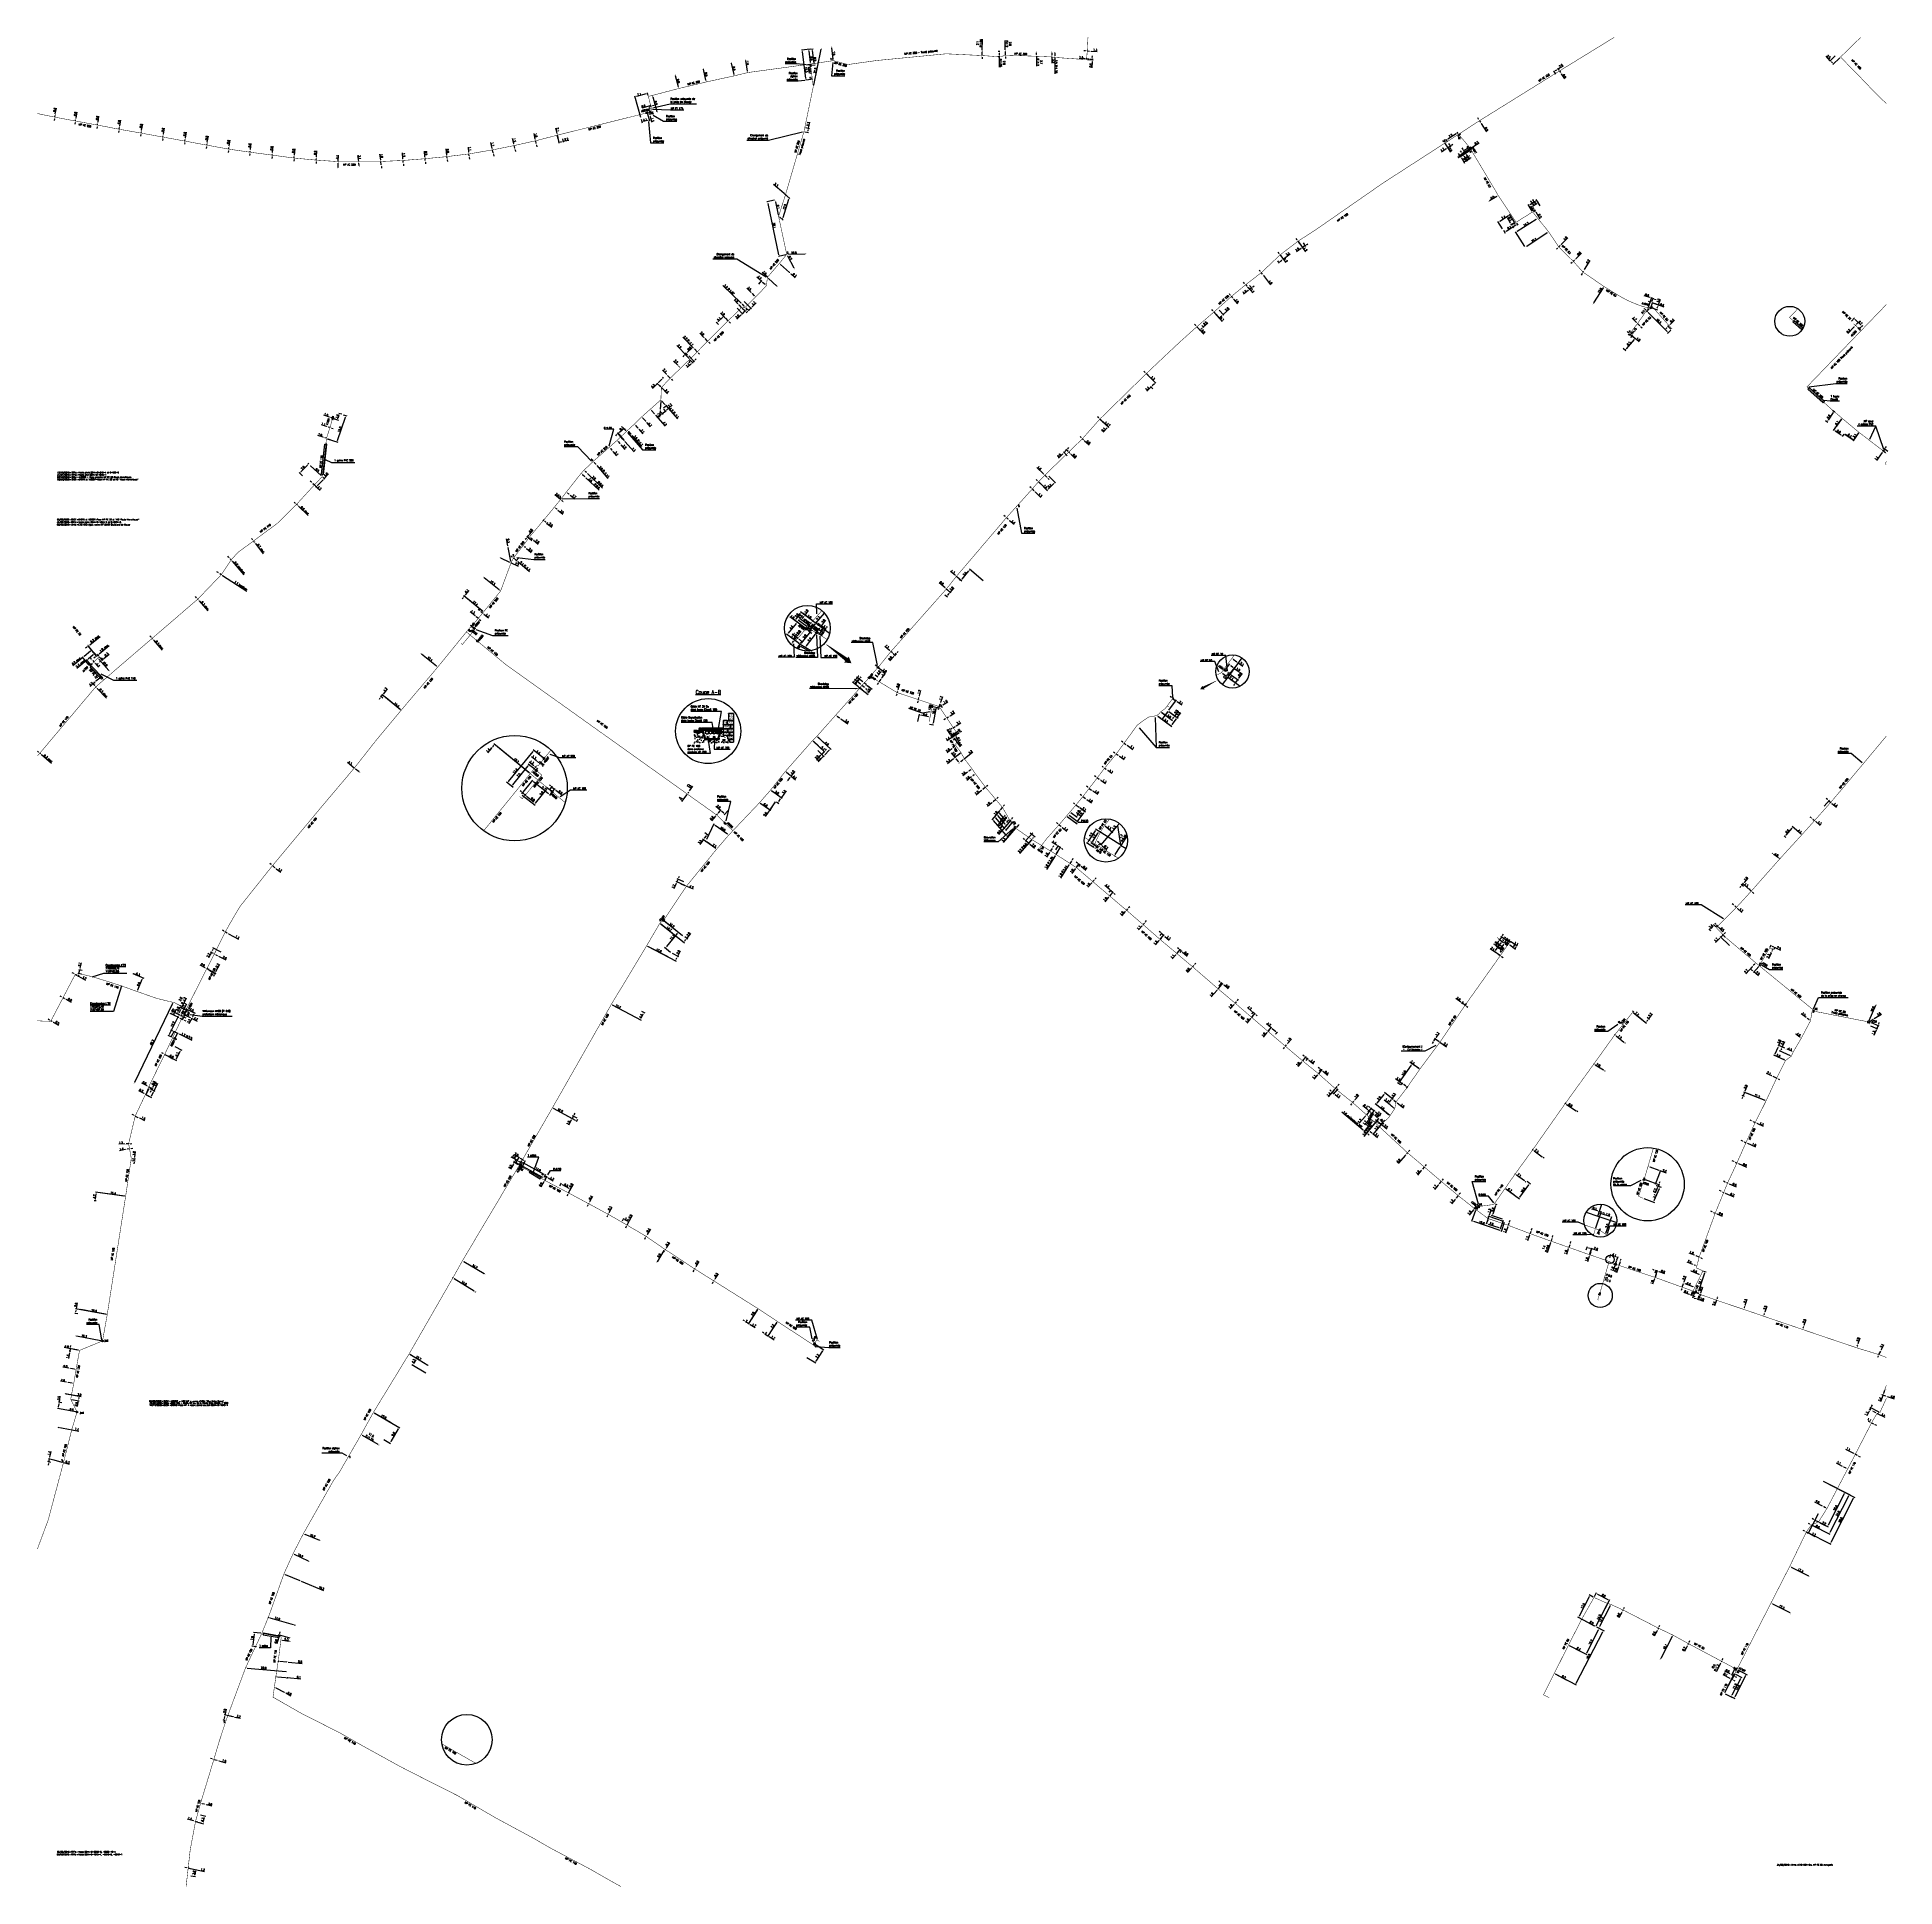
# Model space of a CAD drawing. Header units: millimetres. Extents: x 185000 to 186005, y 127000 to 128000.
import ezdxf
from ezdxf.enums import TextEntityAlignment as Align

# ---------------------------------------------------------------- set-up
doc = ezdxf.new("R2010")
doc.units = ezdxf.units.MM
doc.header["$PDMODE"] = 34
doc.linetypes.add('CENTER2', pattern=[28.575, 19.05, -3.175, 3.175, -3.175])
doc.layers.get('0').update_dxf_attribs({"linetype": 'CONTINUOUS'})
doc.layers.get('DEFPOINTS').update_dxf_attribs({"linetype": 'CONTINUOUS'})
for name, color, linetype in [('G_120', 4, 'CONTINUOUS'), ('G_300', 7, 'CONTINUOUS'), ('G_330', 7, 'CONTINUOUS'), ('G_340', 7, 'CONTINUOUS'), ('G_400', 7, 'CONTINUOUS'), ('G_900', 7, 'CONTINUOUS')]:
    doc.layers.add(name, color=color, linetype=linetype)
doc.layers.add('G_910', color=7, linetype='CONTINUOUS', plot=False)
doc.styles.add('G_ROMANS', font='ROMANS.SHX', dxfattribs={"width": 0.75})
doc.styles.get("Standard").update_dxf_attribs({"font": 'romans.shx', "width": 0.85})
doc.linetypes.add('G_TYPB_AP', pattern='A,5,-0.3,["o",Standard,S=1.5,R=0,X=0,Y=-0.5],-1.65', length=6.95)
doc.linetypes.add('G_TYPB_PE', pattern='A,5,-0.3,["o",Standard,S=1.5,R=0,X=0,Y=-0.5],-1.65', length=6.95)
doc.dimstyles.get("Standard").update_dxf_attribs({"dimtxt": 1.5, "dimasz": 1.2, "dimexe": 0.625, "dimexo": 0.625, "dimgap": 0.25, "dimtad": 1, "dimdec": 1, "dimzin": 0, "dimdsep": 46, "dimtxsty": 'Standard', "dimcen": -0.5, "dimadec": 0, "dimazin": 0, "dimtfac": 1, "dimtdec": 1, "dimtmove": 0, "dimatfit": 3, "dimfxl": 0, "dimtolj": 1, "dimtzin": 0, "dimarcsym": 0})
pattern_1 = [(142.5, (370713.23627, -29.4424), (0.0240004694, 0.734119856), [0, -0.57912, 0, -0.6477, 0, -0.619125]), (172.5, (370713.2363, -29.4424), (-0.6742849247, 1.075237651), [0, -0.31242, 0, -0.52197, 0, -0.200025]), (212.5, (370713.7049, -29.4424), (-1.1864885554, 0.002155777), [0, -0.1905, 0, -0.6858, 0, -0.89535]), (222.5, (370713.7049, -29.4424), (-1.1453346787, 0.334393985), [0, -0.09525, 0, -0.44958, 0, -0.51435])]
pattern_2 = [(135, (370713.23627, -29.4424), (0.11225320151, 0.11225320151), [])]

# ---------------------------------------------------------------- blocks, each defined once
blk = doc.blocks.new('*D223')
at = {"layer": 'DEFPOINTS', "color": 0, "linetype": 'Continuous', "transparency": 16777216}
for p in [(185889.6, 127324.1), (185890.3, 127326.2), (185890.3, 127326.2)]:
    blk.add_point(p, dxfattribs=at)
at = {"layer": 'G_120', "color": 0, "linetype": 'Continuous', "lineweight": -2, "transparency": 16777216}
for p, q in [((185890.6, 127327), (185891.7, 127330.1)), ((185889.4, 127323.3), (185889.1, 127322.4)), ((185889.6, 127324.1), (185890.3, 127326.2))]:
    blk.add_line(p, q, dxfattribs=at)
at = {"layer": 'G_120', "color": 0, "linetype": 'Continuous', "transparency": 16777216}
for points in [[(185889.2, 127323.3), (185889.5, 127323.2), (185889.6, 127324.1)], [(185890.5, 127327.1), (185890.8, 127327), (185890.3, 127326.2)]]:
    blk.add_solid(points, dxfattribs=at)
at = {"layer": 'G_120', "color": 0, "linetype": 'Continuous', "transparency": 16777216, "insert": (185890.6, 127329.2), "char_height": 1.12, "attachment_point": 5, "rotation": 71.4188}
blk.add_mtext('\\A1;2.2', dxfattribs=at)
blk = doc.blocks.new('*D224')
at = {"layer": 'DEFPOINTS', "color": 0, "linetype": 'Continuous', "transparency": 16777216}
for p in [(185890.3, 127326.2), (185890.3, 127326.2), (185896.4, 127324.1)]:
    blk.add_point(p, dxfattribs=at)
at = {"layer": 'G_120', "color": 0, "linetype": 'Continuous', "lineweight": -2, "transparency": 16777216}
blk.add_line((185895.5, 127324.4), (185891.2, 127325.9), dxfattribs=at)
at = {"layer": 'G_120', "color": 0, "linetype": 'Continuous', "transparency": 16777216}
for points in [[(185891.2, 127326), (185891.1, 127325.7), (185890.3, 127326.2)], [(185895.6, 127324.5), (185895.5, 127324.3), (185896.4, 127324.1)]]:
    blk.add_solid(points, dxfattribs=at)
at = {"layer": 'G_120', "color": 0, "linetype": 'Continuous', "transparency": 16777216, "insert": (185893.1, 127326), "char_height": 1.12, "attachment_point": 5, "rotation": 341.4188}
blk.add_mtext('\\A1;6.4', dxfattribs=at)
blk = doc.blocks.new('*D225')
at = {"layer": 'DEFPOINTS', "color": 0, "linetype": 'Continuous', "transparency": 16777216}
for p in [(185899.1, 127319.8), (185899.2, 127320.3), (185899.3, 127319.7)]:
    blk.add_point(p, dxfattribs=at)
at = {"layer": 'G_120', "color": 0, "linetype": 'Continuous', "lineweight": -2, "transparency": 16777216}
for p, q in [((185899.3, 127319.7), (185899.4, 127320.2)), ((185899.5, 127319.6), (185899.7, 127319.6)), ((185899.7, 127321.1), (185900.8, 127324.2)), ((185899.7, 127320.1), (185899.9, 127320.1)), ((185899, 127318.9), (185898.7, 127318))]:
    blk.add_line(p, q, dxfattribs=at)
at = {"layer": 'G_120', "color": 0, "linetype": 'Continuous', "transparency": 16777216}
for points in [[(185898.8, 127318.9), (185899.1, 127318.8), (185899.3, 127319.7)], [(185899.6, 127321.1), (185899.9, 127321), (185899.4, 127320.2)]]:
    blk.add_solid(points, dxfattribs=at)
at = {"layer": 'G_120', "color": 0, "linetype": 'Continuous', "transparency": 16777216, "insert": (185899.7, 127323.3), "char_height": 1.12, "attachment_point": 5, "rotation": 71.2346}
blk.add_mtext('\\A1;0.5', dxfattribs=at)
blk = doc.blocks.new('*D226')
at = {"layer": 'DEFPOINTS', "color": 0, "linetype": 'Continuous', "transparency": 16777216}
for p in [(185908.9, 127319.4), (185908.9, 127319.4), (185908.2, 127317.1)]:
    blk.add_point(p, dxfattribs=at)
at = {"layer": 'G_120', "color": 0, "linetype": 'Continuous', "lineweight": -2, "transparency": 16777216}
for p, q in [((185908.2, 127317.1), (185907.1, 127314)), ((185908.6, 127318.5), (185908.4, 127318))]:
    blk.add_line(p, q, dxfattribs=at)
at = {"layer": 'G_120', "color": 0, "linetype": 'Continuous', "transparency": 16777216}
for points in [[(185908.5, 127318.6), (185908.8, 127318.5), (185908.9, 127319.4)], [(185908.3, 127318), (185908.6, 127317.9), (185908.2, 127317.1)]]:
    blk.add_solid(points, dxfattribs=at)
at = {"layer": 'G_120', "color": 0, "linetype": 'Continuous', "transparency": 16777216, "insert": (185906.8, 127315.3), "char_height": 1.12, "attachment_point": 5, "rotation": 70.9826}
blk.add_mtext('\\A1;2.4', dxfattribs=at)
blk = doc.blocks.new('*D227')
at = {"layer": 'DEFPOINTS', "color": 0, "linetype": 'Continuous', "transparency": 16777216}
for p in [(185922.9, 127312.1), (185923.7, 127314.5), (185923.7, 127314.5)]:
    blk.add_point(p, dxfattribs=at)
at = {"layer": 'G_120', "color": 0, "linetype": 'Continuous', "lineweight": -2, "transparency": 16777216}
for p, q in [((185923.2, 127313), (185923.4, 127313.7)), ((185923.7, 127314.5), (185924.8, 127317.6))]:
    blk.add_line(p, q, dxfattribs=at)
at = {"layer": 'G_120', "color": 0, "linetype": 'Continuous', "transparency": 16777216}
for points in [[(185923, 127313), (185923.3, 127312.9), (185922.9, 127312.1)], [(185923.3, 127313.7), (185923.6, 127313.6), (185923.7, 127314.5)]]:
    blk.add_solid(points, dxfattribs=at)
at = {"layer": 'G_120', "color": 0, "linetype": 'Continuous', "transparency": 16777216, "insert": (185923.7, 127316.7), "char_height": 1.12, "attachment_point": 5, "rotation": 70.2437}
blk.add_mtext('\\A1;2.5', dxfattribs=at)
blk = doc.blocks.new('*D228')
at = {"layer": 'DEFPOINTS', "color": 0, "linetype": 'Continuous', "transparency": 16777216}
for p in [(185934.4, 127310.8), (185934.4, 127310.8), (185933.6, 127308.5)]:
    blk.add_point(p, dxfattribs=at)
at = {"layer": 'G_120', "color": 0, "linetype": 'Continuous', "lineweight": -2, "transparency": 16777216}
for p, q in [((185933.9, 127309.3), (185934.1, 127310)), ((185934.4, 127310.8), (185935.5, 127313.9))]:
    blk.add_line(p, q, dxfattribs=at)
at = {"layer": 'G_120', "color": 0, "linetype": 'Continuous', "transparency": 16777216}
for points in [[(185933.8, 127309.4), (185934, 127309.3), (185933.6, 127308.5)], [(185934, 127310), (185934.3, 127309.9), (185934.4, 127310.8)]]:
    blk.add_solid(points, dxfattribs=at)
at = {"layer": 'G_120', "color": 0, "linetype": 'Continuous', "transparency": 16777216, "insert": (185934.4, 127313.1), "char_height": 1.12, "attachment_point": 5, "rotation": 71.2333}
blk.add_mtext('\\A1;2.5', dxfattribs=at)
blk = doc.blocks.new('*D229')
at = {"layer": 'DEFPOINTS', "color": 0, "linetype": 'Continuous', "transparency": 16777216}
for p in [(185954.8, 127301.3), (185955.6, 127303.6), (185955.6, 127303.6)]:
    blk.add_point(p, dxfattribs=at)
at = {"layer": 'G_120', "color": 0, "linetype": 'Continuous', "lineweight": -2, "transparency": 16777216}
for p, q in [((185955.1, 127302.1), (185955.3, 127302.8)), ((185955.6, 127303.6), (185956.7, 127306.7))]:
    blk.add_line(p, q, dxfattribs=at)
at = {"layer": 'G_120', "color": 0, "linetype": 'Continuous', "transparency": 16777216}
for points in [[(185954.9, 127302.2), (185955.2, 127302.1), (185954.8, 127301.3)], [(185955.2, 127302.8), (185955.4, 127302.7), (185955.6, 127303.6)]]:
    blk.add_solid(points, dxfattribs=at)
at = {"layer": 'G_120', "color": 0, "linetype": 'Continuous', "transparency": 16777216, "insert": (185955.6, 127305.8), "char_height": 1.12, "attachment_point": 5, "rotation": 71.0123}
blk.add_mtext('\\A1;2.5', dxfattribs=at)
blk = doc.blocks.new('*D230')
at = {"layer": 'DEFPOINTS', "color": 0, "linetype": 'Continuous', "transparency": 16777216}
for p in [(185984.1, 127291.3), (185984.8, 127293.7), (185984.8, 127293.7)]:
    blk.add_point(p, dxfattribs=at)
at = {"layer": 'G_120', "color": 0, "linetype": 'Continuous', "lineweight": -2, "transparency": 16777216}
for p, q in [((185984.3, 127292.2), (185984.5, 127292.8)), ((185984.8, 127293.7), (185985.8, 127296.8))]:
    blk.add_line(p, q, dxfattribs=at)
at = {"layer": 'G_120', "color": 0, "linetype": 'Continuous', "transparency": 16777216}
for points in [[(185984.2, 127292.2), (185984.5, 127292.1), (185984.1, 127291.3)], [(185984.4, 127292.9), (185984.7, 127292.8), (185984.8, 127293.7)]]:
    blk.add_solid(points, dxfattribs=at)
at = {"layer": 'G_120', "color": 0, "linetype": 'Continuous', "transparency": 16777216, "insert": (185984.7, 127295.9), "char_height": 1.12, "attachment_point": 5, "rotation": 72.4054}
blk.add_mtext('\\A1;2.5', dxfattribs=at)
blk = doc.blocks.new('*D231')
at = {"layer": 'DEFPOINTS', "color": 0, "linetype": 'Continuous', "transparency": 16777216}
for p in [(185997, 127289.6), (185997, 127289.6), (185996, 127287.7)]:
    blk.add_point(p, dxfattribs=at)
at = {"layer": 'G_120', "color": 0, "linetype": 'Continuous', "lineweight": -2, "transparency": 16777216}
for p, q in [((185996, 127287.7), (185997, 127289.6)), ((185997.3, 127290.4), (185998.7, 127293.1)), ((185995.6, 127286.9), (185995.2, 127286.1))]:
    blk.add_line(p, q, dxfattribs=at)
at = {"layer": 'G_120', "color": 0, "linetype": 'Continuous', "transparency": 16777216}
for points in [[(185997.2, 127290.4), (185997.5, 127290.3), (185997, 127289.6)], [(185995.5, 127286.9), (185995.8, 127286.8), (185996, 127287.7)]]:
    blk.add_solid(points, dxfattribs=at)
at = {"layer": 'G_120', "color": 0, "linetype": 'Continuous', "transparency": 16777216, "insert": (185997.5, 127292.5), "char_height": 1.12, "attachment_point": 5, "rotation": 63.8766}
blk.add_mtext('\\A1;2.1', dxfattribs=at)
blk = doc.blocks.new('*D232')
at = {"layer": 'DEFPOINTS', "color": 0, "linetype": 'Continuous', "transparency": 16777216}
for p in [(185996.7, 127266.4), (185996.7, 127266.4), (186000.5, 127265.1)]:
    blk.add_point(p, dxfattribs=at)
at = {"layer": 'G_120', "color": 0, "linetype": 'Continuous', "lineweight": -2, "transparency": 16777216}
for p, q in [((185997.6, 127266.1), (185999.6, 127265.4)), ((186000.5, 127265.1), (186004.2, 127263.8))]:
    blk.add_line(p, q, dxfattribs=at)
at = {"layer": 'G_120', "color": 0, "linetype": 'Continuous', "transparency": 16777216}
for points in [[(185997.6, 127266.2), (185997.5, 127265.9), (185996.7, 127266.4)], [(185999.7, 127265.5), (185999.6, 127265.2), (186000.5, 127265.1)]]:
    blk.add_solid(points, dxfattribs=at)
at = {"layer": 'G_120', "color": 0, "linetype": 'Continuous', "transparency": 16777216, "insert": (186003.4, 127264.9), "char_height": 1.12, "attachment_point": 5, "rotation": 340.9877}
blk.add_mtext('\\A1;4.0', dxfattribs=at)
blk = doc.blocks.new('*D233')
at = {"layer": 'DEFPOINTS', "color": 0, "linetype": 'Continuous', "transparency": 16777216}
for p in [(185999.3, 127269.1), (185999.3, 127269.1), (185998.2, 127265.9)]:
    blk.add_point(p, dxfattribs=at)
at = {"layer": 'G_120', "color": 0, "linetype": 'Continuous', "lineweight": -2, "transparency": 16777216}
for p, q in [((185998.2, 127265.9), (185996.9, 127262.1)), ((185999, 127268.2), (185998.5, 127266.7))]:
    blk.add_line(p, q, dxfattribs=at)
at = {"layer": 'G_120', "color": 0, "linetype": 'Continuous', "transparency": 16777216}
for points in [[(185998.8, 127268.3), (185999.1, 127268.2), (185999.3, 127269.1)], [(185998.3, 127266.8), (185998.6, 127266.7), (185998.2, 127265.9)]]:
    blk.add_solid(points, dxfattribs=at)
at = {"layer": 'G_120', "color": 0, "linetype": 'Continuous', "transparency": 16777216, "insert": (185996.5, 127263.5), "char_height": 1.12, "attachment_point": 5, "rotation": 70.9877}
blk.add_mtext('\\A1;3.4', dxfattribs=at)
blk = doc.blocks.new('*D234')
at = {"layer": 'DEFPOINTS', "color": 0, "linetype": 'Continuous', "transparency": 16777216}
for p in [(185992, 127257.5), (185992, 127257.5), (185995, 127255.9)]:
    blk.add_point(p, dxfattribs=at)
at = {"layer": 'G_120', "color": 0, "linetype": 'Continuous', "lineweight": -2, "transparency": 16777216}
for p, q in [((185992.8, 127257.1), (185994.2, 127256.3)), ((185995, 127255.9), (185999.1, 127253.8))]:
    blk.add_line(p, q, dxfattribs=at)
at = {"layer": 'G_120', "color": 0, "linetype": 'Continuous', "transparency": 16777216}
for points in [[(185992.8, 127257.2), (185992.7, 127256.9), (185992, 127257.5)], [(185994.3, 127256.5), (185994.1, 127256.2), (185995, 127255.9)]]:
    blk.add_solid(points, dxfattribs=at)
at = {"layer": 'G_120', "color": 0, "linetype": 'Continuous', "transparency": 16777216, "insert": (185998.3, 127255), "char_height": 1.12, "attachment_point": 5, "rotation": 332.5259}
blk.add_mtext('\\A1;3.4', dxfattribs=at)
blk = doc.blocks.new('*D235')
at = {"layer": 'DEFPOINTS', "color": 0, "linetype": 'Continuous', "transparency": 16777216}
for p in [(185992, 127250.8), (185993, 127250.3), (185993, 127250.3)]:
    blk.add_point(p, dxfattribs=at)
at = {"layer": 'G_120', "color": 0, "linetype": 'Continuous', "lineweight": -2, "transparency": 16777216}
for p, q in [((185991.2, 127251.2), (185990.4, 127251.6)), ((185992, 127250.8), (185993, 127250.3)), ((185993.8, 127249.9), (185994.6, 127249.5))]:
    blk.add_line(p, q, dxfattribs=at)
at = {"layer": 'G_120', "color": 0, "linetype": 'Continuous', "transparency": 16777216}
for points in [[(185991.3, 127251.4), (185991.1, 127251.1), (185992, 127250.8)], [(185993.9, 127250.1), (185993.7, 127249.8), (185993, 127250.3)]]:
    blk.add_solid(points, dxfattribs=at)
at = {"layer": 'G_120', "color": 0, "linetype": 'Continuous', "transparency": 16777216, "insert": (185990.8, 127252.4), "char_height": 1.12, "attachment_point": 5, "rotation": 333.3005}
blk.add_mtext('\\A1;1.1', dxfattribs=at)
blk = doc.blocks.new('*D236')
at = {"layer": 'DEFPOINTS', "color": 0, "linetype": 'Continuous', "transparency": 16777216}
for p in [(185983.2, 127233.8), (185984.2, 127233.2), (185984.2, 127233.2)]:
    blk.add_point(p, dxfattribs=at)
at = {"layer": 'G_120', "color": 0, "linetype": 'Continuous', "lineweight": -2, "transparency": 16777216}
for p, q in [((185982.4, 127234.2), (185978.1, 127236.4)), ((185984.2, 127233.2), (185983.2, 127233.8)), ((185985, 127232.8), (185985.8, 127232.4))]:
    blk.add_line(p, q, dxfattribs=at)
at = {"layer": 'G_120', "color": 0, "linetype": 'Continuous', "transparency": 16777216}
for points in [[(185982.5, 127234.3), (185982.3, 127234), (185983.2, 127233.8)], [(185985.1, 127233), (185984.9, 127232.7), (185984.2, 127233.2)]]:
    blk.add_solid(points, dxfattribs=at)
at = {"layer": 'G_120', "color": 0, "linetype": 'Continuous', "transparency": 16777216, "insert": (185979.4, 127236.6), "char_height": 1.12, "attachment_point": 5, "rotation": 332.5763}
blk.add_mtext('\\A1;1.1', dxfattribs=at)
blk = doc.blocks.new('*D237')
at = {"layer": 'DEFPOINTS', "color": 0, "linetype": 'Continuous', "transparency": 16777216}
for p in [(185976.3, 127227.2), (185976.3, 127227.2), (185979, 127225.8)]:
    blk.add_point(p, dxfattribs=at)
at = {"layer": 'G_120', "color": 0, "linetype": 'Continuous', "lineweight": -2, "transparency": 16777216}
for p, q in [((185976.3, 127227.2), (185973, 127228.9)), ((185978.2, 127226.2), (185977.1, 127226.8))]:
    blk.add_line(p, q, dxfattribs=at)
at = {"layer": 'G_120', "color": 0, "linetype": 'Continuous', "transparency": 16777216}
for points in [[(185977.2, 127226.9), (185977, 127226.6), (185976.3, 127227.2)], [(185978.3, 127226.3), (185978.2, 127226), (185979, 127225.8)]]:
    blk.add_solid(points, dxfattribs=at)
at = {"layer": 'G_120', "color": 0, "linetype": 'Continuous', "transparency": 16777216, "insert": (185974.3, 127229.1), "char_height": 1.12, "attachment_point": 5, "rotation": 332.571}
blk.add_mtext('\\A1;3.1', dxfattribs=at)
blk = doc.blocks.new('*D238')
at = {"layer": 'DEFPOINTS', "color": 0, "linetype": 'Continuous', "transparency": 16777216}
for p in [(185965.4, 127205.8), (185965.4, 127205.8), (185967.9, 127204.5)]:
    blk.add_point(p, dxfattribs=at)
at = {"layer": 'G_120', "color": 0, "linetype": 'Continuous', "lineweight": -2, "transparency": 16777216}
for p, q in [((185965.4, 127205.8), (185961.3, 127207.9)), ((185967.1, 127204.9), (185966.2, 127205.4))]:
    blk.add_line(p, q, dxfattribs=at)
at = {"layer": 'G_120', "color": 0, "linetype": 'Continuous', "transparency": 16777216}
for points in [[(185966.3, 127205.5), (185966.1, 127205.3), (185965.4, 127205.8)], [(185967.2, 127205.1), (185967, 127204.8), (185967.9, 127204.5)]]:
    blk.add_solid(points, dxfattribs=at)
at = {"layer": 'G_120', "color": 0, "linetype": 'Continuous', "transparency": 16777216, "insert": (185962.7, 127208), "char_height": 1.12, "attachment_point": 5, "rotation": 332.8446}
blk.add_mtext('\\A1;2.8', dxfattribs=at)
blk = doc.blocks.new('*D239')
at = {"layer": 'DEFPOINTS', "color": 0, "linetype": 'Continuous', "transparency": 16777216}
for p in [(185961.4, 127198.2), (185961.4, 127198.2), (185963.3, 127197.2)]:
    blk.add_point(p, dxfattribs=at)
at = {"layer": 'G_120', "color": 0, "linetype": 'Continuous', "lineweight": -2, "transparency": 16777216}
for p, q in [((185960.6, 127198.6), (185959.8, 127199)), ((185961.4, 127198.2), (185963.3, 127197.2)), ((185964.1, 127196.8), (185967, 127195.3))]:
    blk.add_line(p, q, dxfattribs=at)
at = {"layer": 'G_120', "color": 0, "linetype": 'Continuous', "transparency": 16777216}
for points in [[(185960.7, 127198.7), (185960.5, 127198.4), (185961.4, 127198.2)], [(185964.2, 127196.9), (185964.1, 127196.6), (185963.3, 127197.2)]]:
    blk.add_solid(points, dxfattribs=at)
at = {"layer": 'G_120', "color": 0, "linetype": 'Continuous', "transparency": 16777216, "insert": (185966.3, 127196.5), "char_height": 1.12, "attachment_point": 5, "rotation": 332.9429}
blk.add_mtext('\\A1;2.2', dxfattribs=at)
blk = doc.blocks.new('*D240')
at = {"layer": 'DEFPOINTS', "color": 0, "linetype": 'Continuous', "transparency": 16777216}
for p in [(185959.5, 127195.6), (185959.9, 127195.3), (185959.9, 127195.3)]:
    blk.add_point(p, dxfattribs=at)
at = {"layer": 'G_120', "color": 0, "linetype": 'Continuous', "lineweight": -2, "transparency": 16777216}
for p, q in [((185958.7, 127196), (185957.9, 127196.4)), ((185959.5, 127195.6), (185959.9, 127195.3)), ((185960.7, 127194.9), (185963.7, 127193.4))]:
    blk.add_line(p, q, dxfattribs=at)
at = {"layer": 'G_120', "color": 0, "linetype": 'Continuous', "transparency": 16777216}
for points in [[(185958.7, 127196.1), (185958.6, 127195.8), (185959.5, 127195.6)], [(185960.8, 127195), (185960.7, 127194.8), (185959.9, 127195.3)]]:
    blk.add_solid(points, dxfattribs=at)
at = {"layer": 'G_120', "color": 0, "linetype": 'Continuous', "transparency": 16777216, "insert": (185962.9, 127194.6), "char_height": 1.12, "attachment_point": 5, "rotation": 332.9429}
blk.add_mtext('\\A1;0.6', dxfattribs=at)
blk = doc.blocks.new('*D241')
at = {"layer": 'DEFPOINTS', "color": 0, "linetype": 'Continuous', "transparency": 16777216}
for p in [(185947.8, 127173.2), (185958.7, 127167.6), (185958.7, 127167.6)]:
    blk.add_point(p, dxfattribs=at)
at = {"layer": 'G_120', "color": 0, "linetype": 'Continuous', "lineweight": -2, "transparency": 16777216}
for p, q in [((185947.6, 127172.8), (185947.6, 127172.8)), ((185948.6, 127172.8), (185957.9, 127168))]:
    blk.add_line(p, q, dxfattribs=at)
at = {"layer": 'G_120', "color": 0, "linetype": 'Continuous', "transparency": 16777216}
for points in [[(185948.6, 127172.9), (185948.5, 127172.7), (185947.8, 127173.2)], [(185958, 127168.2), (185957.9, 127167.9), (185958.7, 127167.6)]]:
    blk.add_solid(points, dxfattribs=at)
at = {"layer": 'G_120', "color": 0, "linetype": 'Continuous', "transparency": 16777216, "insert": (185953.6, 127171.1), "char_height": 1.12, "attachment_point": 5, "rotation": 332.9563}
blk.add_mtext('\\A1;12.3', dxfattribs=at)
blk = doc.blocks.new('G_300_04')
at = {"linetype": 'Continuous'}
h = blk.add_hatch(color=0, dxfattribs=at)
h.paths.add_polyline_path([(-0.5, 0.5), (-0.5, -0.5), (0, 0)])
h.paths.add_polyline_path([(0.5, 0.5), (0, 0), (0.5, -0.5)])
at = {"color": 0, "linetype": 'Continuous', "flags": 128}
blk.add_lwpolyline([(-0.5, -0.5), (0.5, 0.5), (0.5, -0.5), (-0.5, 0.5)], close=True, dxfattribs=at)
at = {"color": 0, "linetype": 'Continuous', "width": 0.75}
blk.add_attdef('NUM', text='', height=1, dxfattribs=at).set_placement((0, 1.8), align=Align.MIDDLE_CENTER)
at = {"color": 0, "linetype": 'Continuous', "width": 0.75, "flags": 3}
for tag, p in [('DEF_COUP', (0, -7.5)), ('DEF_TYPE', (0, -10)), ('DEF_LEG', (0, -5))]:
    blk.add_attdef(tag, text='', height=1.2, dxfattribs=at).set_placement(p, align=Align.MIDDLE)
blk = doc.blocks.new('*D242')
at = {"layer": 'DEFPOINTS', "color": 0, "linetype": 'Continuous', "transparency": 16777216}
for p in [(185965.4, 127219.5), (185963.3, 127197.2), (185968.2, 127194.7)]:
    blk.add_point(p, dxfattribs=at)
at = {"layer": 'G_120', "color": 0, "linetype": 'Continuous', "lineweight": -2, "transparency": 16777216}
for p, q in [((185965.8, 127219.3), (185978.1, 127213)), ((185977.2, 127212.4), (185968.6, 127195.5)), ((185963.7, 127197), (185968.6, 127194.5))]:
    blk.add_line(p, q, dxfattribs=at)
at = {"layer": 'G_120', "color": 0, "linetype": 'Continuous', "transparency": 16777216}
for points in [[(185977.1, 127212.5), (185977.4, 127212.3), (185977.6, 127213.2)], [(185968.4, 127195.6), (185968.7, 127195.4), (185968.2, 127194.7)]]:
    blk.add_solid(points, dxfattribs=at)
at = {"layer": 'G_120', "color": 0, "linetype": 'Continuous', "transparency": 16777216, "insert": (185972.5, 127204.8), "char_height": 1.12, "attachment_point": 5, "rotation": 62.8764}
blk.add_mtext('\\A1;20.8', dxfattribs=at)
blk = doc.blocks.new('*D243')
at = {"layer": 'DEFPOINTS', "color": 0, "linetype": 'Continuous', "transparency": 16777216}
for p in [(185965.4, 127219.5), (185959.5, 127195.6), (185969, 127190.7)]:
    blk.add_point(p, dxfattribs=at)
at = {"layer": 'G_120', "color": 0, "linetype": 'Continuous', "lineweight": -2, "transparency": 16777216}
for p, q in [((185965.8, 127219.3), (185980.4, 127211.8)), ((185979.5, 127211.2), (185969.4, 127191.5)), ((185959.9, 127195.4), (185969.4, 127190.5))]:
    blk.add_line(p, q, dxfattribs=at)
at = {"layer": 'G_120', "color": 0, "linetype": 'Continuous', "transparency": 16777216}
for points in [[(185979.4, 127211.3), (185979.7, 127211.2), (185979.9, 127212)], [(185969.3, 127191.6), (185969.5, 127191.4), (185969, 127190.7)]]:
    blk.add_solid(points, dxfattribs=at)
at = {"layer": 'G_120', "color": 0, "linetype": 'Continuous', "transparency": 16777216, "insert": (185973.8, 127201.7), "char_height": 1.12, "attachment_point": 5, "rotation": 62.8764}
blk.add_mtext('\\A1;24.0', dxfattribs=at)
blk = doc.blocks.new('*D244')
at = {"layer": 'DEFPOINTS', "color": 0, "linetype": 'Continuous', "transparency": 16777216}
for p in [(185965.4, 127219.5), (185956.7, 127191.8), (185969.5, 127185.3)]:
    blk.add_point(p, dxfattribs=at)
at = {"layer": 'G_120', "color": 0, "linetype": 'Continuous', "lineweight": -2, "transparency": 16777216}
for p, q in [((185965.8, 127219.3), (185982.9, 127210.5)), ((185982.1, 127209.9), (185969.9, 127186.1)), ((185957.2, 127191.6), (185969.9, 127185.1))]:
    blk.add_line(p, q, dxfattribs=at)
at = {"layer": 'G_120', "color": 0, "linetype": 'Continuous', "transparency": 16777216}
for points in [[(185982, 127210), (185982.2, 127209.9), (185982.5, 127210.7)], [(185969.7, 127186.1), (185970, 127186), (185969.5, 127185.3)]]:
    blk.add_solid(points, dxfattribs=at)
at = {"layer": 'G_120', "color": 0, "linetype": 'Continuous', "transparency": 16777216, "insert": (185975.3, 127198.3), "char_height": 1.12, "attachment_point": 5, "rotation": 62.8764}
blk.add_mtext('\\A1;28.6', dxfattribs=at)
blk = doc.blocks.new('*D245')
at = {"layer": 'DEFPOINTS', "color": 0, "linetype": 'Continuous', "transparency": 16777216}
for p in [(185963.4, 127202), (185956.7, 127191.8), (185957.8, 127191.2)]:
    blk.add_point(p, dxfattribs=at)
at = {"layer": 'G_120', "color": 0, "linetype": 'Continuous', "lineweight": -2, "transparency": 16777216}
for p, q in [((185963.2, 127201.6), (185957.6, 127190.8)), ((185955.9, 127192.2), (185955.1, 127192.6)), ((185956.7, 127191.8), (185957.8, 127191.2)), ((185958.6, 127190.8), (185961.4, 127189.4))]:
    blk.add_line(p, q, dxfattribs=at)
at = {"layer": 'G_120', "color": 0, "linetype": 'Continuous', "transparency": 16777216}
for points in [[(185956, 127192.3), (185955.9, 127192.1), (185956.7, 127191.8)], [(185958.7, 127190.9), (185958.6, 127190.7), (185957.8, 127191.2)]]:
    blk.add_solid(points, dxfattribs=at)
at = {"layer": 'G_120', "color": 0, "linetype": 'Continuous', "transparency": 16777216, "insert": (185960.8, 127190.6), "char_height": 1.12, "attachment_point": 5, "rotation": 332.8764}
blk.add_mtext('\\A1;1.2', dxfattribs=at)
blk = doc.blocks.new('*D246')
at = {"layer": 'DEFPOINTS', "color": 0, "linetype": 'Continuous', "transparency": 16777216}
for p in [(185991.1, 127257.9), (185992, 127257.5), (185996.5, 127256.4)]:
    blk.add_point(p, dxfattribs=at)
at = {"layer": 'G_120', "color": 0, "linetype": 'Continuous', "lineweight": -2, "transparency": 16777216}
for p, q in [((185991.6, 127258.9), (185991.1, 127257.9)), ((185996.1, 127256.6), (185991.2, 127259.1)), ((185992, 127259.7), (185992.5, 127260.5)), ((185990.7, 127257.1), (185989.4, 127254.6)), ((185991.6, 127257.7), (185990.7, 127258.2))]:
    blk.add_line(p, q, dxfattribs=at)
at = {"layer": 'G_120', "color": 0, "linetype": 'Continuous', "transparency": 16777216}
for points in [[(185991.9, 127259.8), (185992.2, 127259.6), (185991.6, 127258.9)], [(185990.6, 127257.2), (185990.8, 127257.1), (185991.1, 127257.9)]]:
    blk.add_solid(points, dxfattribs=at)
at = {"layer": 'G_120', "color": 0, "linetype": 'Continuous', "transparency": 16777216, "insert": (185989.2, 127255.8), "char_height": 1.12, "attachment_point": 5, "rotation": 62.5259}
blk.add_mtext('\\A1;1.1', dxfattribs=at)
blk = doc.blocks.new('*D247')
at = {"layer": 'DEFPOINTS', "color": 0, "linetype": 'Continuous', "transparency": 16777216}
for p in [(185007.4, 127468.2), (185007.8, 127468), (185007.8, 127468)]:
    blk.add_point(p, dxfattribs=at)
at = {"layer": 'G_120', "color": 0, "linetype": 'Continuous', "lineweight": -2, "transparency": 16777216}
for p, q in [((185006.6, 127468.6), (185005.8, 127469.1)), ((185007.4, 127468.2), (185007.8, 127468)), ((185008.6, 127467.5), (185011.5, 127465.9))]:
    blk.add_line(p, q, dxfattribs=at)
at = {"layer": 'G_120', "color": 0, "linetype": 'Continuous', "transparency": 16777216}
for points in [[(185006.6, 127468.8), (185006.5, 127468.5), (185007.4, 127468.2)], [(185008.7, 127467.6), (185008.5, 127467.4), (185007.8, 127468)]]:
    blk.add_solid(points, dxfattribs=at)
at = {"layer": 'G_120', "color": 0, "linetype": 'Continuous', "transparency": 16777216, "insert": (185010.8, 127467.2), "char_height": 1.12, "attachment_point": 5, "rotation": 331.1256}
blk.add_mtext('\\A1;0.5', dxfattribs=at)
blk = doc.blocks.new('*D248')
at = {"layer": 'DEFPOINTS', "color": 0, "linetype": 'Continuous', "transparency": 16777216}
for p in [(185020.5, 127493.3), (185021.5, 127492.7), (185021.5, 127492.7)]:
    blk.add_point(p, dxfattribs=at)
at = {"layer": 'G_120', "color": 0, "linetype": 'Continuous', "lineweight": -2, "transparency": 16777216}
for p, q in [((185019.7, 127493.7), (185018.9, 127494.2)), ((185020.5, 127493.3), (185021.5, 127492.7)), ((185022.3, 127492.3), (185026.1, 127490.2))]:
    blk.add_line(p, q, dxfattribs=at)
at = {"layer": 'G_120', "color": 0, "linetype": 'Continuous', "transparency": 16777216}
for points in [[(185019.8, 127493.9), (185019.6, 127493.6), (185020.5, 127493.3)], [(185022.3, 127492.4), (185022.2, 127492.2), (185021.5, 127492.7)]]:
    blk.add_solid(points, dxfattribs=at)
at = {"layer": 'G_120', "color": 0, "linetype": 'Continuous', "transparency": 16777216, "insert": (185025.5, 127491.4), "char_height": 1.12, "attachment_point": 5, "rotation": 331.1256}
blk.add_mtext('\\A1;1.2', dxfattribs=at)
blk = doc.blocks.new('*D249')
at = {"layer": 'DEFPOINTS', "color": 0, "linetype": 'Continuous', "transparency": 16777216}
for p in [(185013.9, 127480.8), (185014.7, 127480.3), (185014.7, 127480.3)]:
    blk.add_point(p, dxfattribs=at)
at = {"layer": 'G_120', "color": 0, "linetype": 'Continuous', "lineweight": -2, "transparency": 16777216}
for p, q in [((185013.1, 127481.2), (185012.3, 127481.6)), ((185013.9, 127480.8), (185014.7, 127480.3)), ((185015.4, 127479.9), (185018.3, 127478.3))]:
    blk.add_line(p, q, dxfattribs=at)
at = {"layer": 'G_120', "color": 0, "linetype": 'Continuous', "transparency": 16777216}
for points in [[(185013.2, 127481.3), (185013.1, 127481.1), (185013.9, 127480.8)], [(185015.5, 127480), (185015.4, 127479.8), (185014.7, 127480.3)]]:
    blk.add_solid(points, dxfattribs=at)
at = {"layer": 'G_120', "color": 0, "linetype": 'Continuous', "transparency": 16777216, "insert": (185017.6, 127479.6), "char_height": 1.12, "attachment_point": 5, "rotation": 331.1256}
blk.add_mtext('\\A1;0.8', dxfattribs=at)
blk = doc.blocks.new('*D250')
at = {"layer": 'DEFPOINTS', "color": 0, "linetype": 'Continuous', "transparency": 16777216}
for p in [(185068.9, 127450), (185073.9, 127454.5), (185077.7, 127452.5)]:
    blk.add_point(p, dxfattribs=at)
at = {"layer": 'G_120', "color": 0, "linetype": 'Continuous', "lineweight": -2, "transparency": 16777216}
for p, q in [((185069.3, 127449.8), (185075.3, 127446.7)), ((185074.3, 127454.3), (185078.2, 127452.3)), ((185075.3, 127447.7), (185077.3, 127451.7))]:
    blk.add_line(p, q, dxfattribs=at)
at = {"layer": 'G_120', "color": 0, "linetype": 'Continuous', "transparency": 16777216}
for points in [[(185077.2, 127451.8), (185077.5, 127451.6), (185077.7, 127452.5)], [(185075.1, 127447.8), (185075.4, 127447.7), (185074.9, 127446.9)]]:
    blk.add_solid(points, dxfattribs=at)
at = {"layer": 'G_120', "color": 0, "linetype": 'Continuous', "transparency": 16777216, "insert": (185075.6, 127450), "char_height": 1.12, "attachment_point": 5, "rotation": 62.6708}
blk.add_mtext('\\A1;6.3', dxfattribs=at)
blk = doc.blocks.new('*D251')
at = {"layer": 'DEFPOINTS', "color": 0, "linetype": 'Continuous', "transparency": 16777216}
for p in [(185068.9, 127450), (185069.7, 127449.6), (185069.7, 127449.6)]:
    blk.add_point(p, dxfattribs=at)
at = {"layer": 'G_120', "color": 0, "linetype": 'Continuous', "lineweight": -2, "transparency": 16777216}
for p, q in [((185068.1, 127450.5), (185067.3, 127450.9)), ((185068.9, 127450), (185069.7, 127449.6)), ((185070.5, 127449.2), (185073.3, 127447.7))]:
    blk.add_line(p, q, dxfattribs=at)
at = {"layer": 'G_120', "color": 0, "linetype": 'Continuous', "transparency": 16777216}
for points in [[(185068.1, 127450.6), (185068, 127450.3), (185068.9, 127450)], [(185070.5, 127449.3), (185070.4, 127449.1), (185069.7, 127449.6)]]:
    blk.add_solid(points, dxfattribs=at)
at = {"layer": 'G_120', "color": 0, "linetype": 'Continuous', "transparency": 16777216, "insert": (185072.6, 127448.9), "char_height": 1.12, "attachment_point": 5, "rotation": 332.6708}
blk.add_mtext('\\A1;0.9', dxfattribs=at)
blk = doc.blocks.new('*D252')
at = {"layer": 'DEFPOINTS', "color": 0, "linetype": 'Continuous', "transparency": 16777216}
for p in [(185060.2, 127432.6), (185060.4, 127431.8), (185061.8, 127431.1)]:
    blk.add_point(p, dxfattribs=at)
at = {"layer": 'G_120', "color": 0, "linetype": 'Continuous', "lineweight": -2, "transparency": 16777216}
for p, q in [((185060.6, 127432.4), (185062.5, 127431.4)), ((185060.9, 127431.6), (185062.2, 127430.9)), ((185061.4, 127430.3), (185061, 127429.5)), ((185061.8, 127431.1), (185062.1, 127431.6)), ((185062.5, 127432.4), (185064, 127435.3))]:
    blk.add_line(p, q, dxfattribs=at)
at = {"layer": 'G_120', "color": 0, "linetype": 'Continuous', "transparency": 16777216}
for points in [[(185061.3, 127430.3), (185061.5, 127430.2), (185061.8, 127431.1)], [(185062.4, 127432.5), (185062.6, 127432.3), (185062.1, 127431.6)]]:
    blk.add_solid(points, dxfattribs=at)
at = {"layer": 'G_120', "color": 0, "linetype": 'Continuous', "transparency": 16777216, "insert": (185062.8, 127434.6), "char_height": 1.12, "attachment_point": 5, "rotation": 62.6648}
blk.add_mtext('\\A1;0.6', dxfattribs=at)
blk = doc.blocks.new('*D253')
at = {"layer": 'DEFPOINTS', "color": 0, "linetype": 'Continuous', "transparency": 16777216}
for p in [(185060.2, 127432.6), (185060.7, 127432.3), (185060.7, 127432.3)]:
    blk.add_point(p, dxfattribs=at)
at = {"layer": 'G_120', "color": 0, "linetype": 'Continuous', "lineweight": -2, "transparency": 16777216}
for p, q in [((185059.4, 127433), (185056.5, 127434.5)), ((185060.7, 127432.3), (185060.2, 127432.6)), ((185061.5, 127431.9), (185062.3, 127431.5))]:
    blk.add_line(p, q, dxfattribs=at)
at = {"layer": 'G_120', "color": 0, "linetype": 'Continuous', "transparency": 16777216}
for points in [[(185059.5, 127433.1), (185059.4, 127432.9), (185060.2, 127432.6)], [(185061.6, 127432), (185061.4, 127431.8), (185060.7, 127432.3)]]:
    blk.add_solid(points, dxfattribs=at)
at = {"layer": 'G_120', "color": 0, "linetype": 'Continuous', "transparency": 16777216, "insert": (185057.9, 127434.6), "char_height": 1.12, "attachment_point": 5, "rotation": 332.6648}
blk.add_mtext('\\A1;0.6', dxfattribs=at)
blk = doc.blocks.new('*D254')
at = {"layer": 'DEFPOINTS', "color": 0, "linetype": 'Continuous', "transparency": 16777216}
for p in [(185022.5, 127493.7), (185024.3, 127493.3), (185024.8, 127495.3)]:
    blk.add_point(p, dxfattribs=at)
at = {"layer": 'G_120', "color": 0, "linetype": 'Continuous', "lineweight": -2, "transparency": 16777216}
for p, q in [((185023.9, 127493.4), (185022, 127493.8)), ((185022.3, 127492.8), (185022.1, 127491.9)), ((185024.3, 127495.4), (185022.5, 127495.8)), ((185022.5, 127493.7), (185023, 127495.7)), ((185023.2, 127496.6), (185023.8, 127499.6))]:
    blk.add_line(p, q, dxfattribs=at)
at = {"layer": 'G_120', "color": 0, "linetype": 'Continuous', "transparency": 16777216}
for points in [[(185022.2, 127492.9), (185022.4, 127492.8), (185022.5, 127493.7)], [(185023, 127496.7), (185023.3, 127496.6), (185023, 127495.7)]]:
    blk.add_solid(points, dxfattribs=at)
at = {"layer": 'G_120', "color": 0, "linetype": 'Continuous', "transparency": 16777216, "insert": (185022.9, 127498.7), "char_height": 1.12, "attachment_point": 5, "rotation": 77.344}
blk.add_mtext('\\A1;2.1', dxfattribs=at)
blk = doc.blocks.new('*D255')
at = {"layer": 'DEFPOINTS', "color": 0, "linetype": 'Continuous', "transparency": 16777216}
for p in [(185073.3, 127478.3), (185052.1, 127434), (185052.1, 127434)]:
    blk.add_point(p, dxfattribs=at)
at = {"layer": 'G_120', "color": 0, "linetype": 'Continuous', "lineweight": -2, "transparency": 16777216}
blk.add_line((185073, 127477.5), (185052.5, 127434.8), dxfattribs=at)
at = {"layer": 'G_120', "color": 0, "linetype": 'Continuous', "transparency": 16777216}
for points in [[(185072.8, 127477.6), (185073.1, 127477.5), (185073.3, 127478.3)], [(185052.3, 127434.8), (185052.6, 127434.7), (185052.1, 127434)]]:
    blk.add_solid(points, dxfattribs=at)
at = {"layer": 'G_120', "color": 0, "linetype": 'Continuous', "transparency": 16777216, "insert": (185062, 127456.5), "char_height": 1.12, "attachment_point": 5, "rotation": 64.3886}
blk.add_mtext('\\A1;49.2', dxfattribs=at)
blk = doc.blocks.new('*D256')
at = {"layer": 'DEFPOINTS', "color": 0, "linetype": 'Continuous', "transparency": 16777216}
for p in [(185079.2, 127471.7), (185083.5, 127469.5), (185083.5, 127469.5)]:
    blk.add_point(p, dxfattribs=at)
at = {"layer": 'G_120', "color": 0, "linetype": 'Continuous', "lineweight": -2, "transparency": 16777216}
for p, q in [((185079.4, 127472.2), (185079.4, 127472.2)), ((185080, 127471.3), (185082.7, 127470)), ((185083.5, 127469.5), (185086.4, 127468))]:
    blk.add_line(p, q, dxfattribs=at)
at = {"layer": 'G_120', "color": 0, "linetype": 'Continuous', "transparency": 16777216}
for points in [[(185080.1, 127471.5), (185080, 127471.2), (185079.2, 127471.7)], [(185082.7, 127470.1), (185082.6, 127469.8), (185083.5, 127469.5)]]:
    blk.add_solid(points, dxfattribs=at)
at = {"layer": 'G_120', "color": 0, "linetype": 'Continuous', "transparency": 16777216, "insert": (185085.7, 127469.3), "char_height": 1.12, "attachment_point": 5, "rotation": 332.6708}
blk.add_mtext('\\A1;4.7', dxfattribs=at)
blk = doc.blocks.new('*D257')
at = {"layer": 'DEFPOINTS', "color": 0, "linetype": 'Continuous', "transparency": 16777216}
for p in [(185051.3, 127494), (185057, 127491.5), (185053.9, 127484)]:
    blk.add_point(p, dxfattribs=at)
at = {"layer": 'G_120', "color": 0, "linetype": 'Continuous', "lineweight": -2, "transparency": 16777216}
for p, q in [((185051.7, 127493.8), (185057.5, 127491.3)), ((185054.3, 127484.9), (185056.7, 127490.7))]:
    blk.add_line(p, q, dxfattribs=at)
at = {"layer": 'G_120', "color": 0, "linetype": 'Continuous', "transparency": 16777216}
for points in [[(185056.5, 127490.7), (185056.8, 127490.6), (185057, 127491.5)], [(185054.1, 127484.9), (185054.4, 127484.8), (185053.9, 127484)]]:
    blk.add_solid(points, dxfattribs=at)
at = {"layer": 'G_120', "color": 0, "linetype": 'Continuous', "transparency": 16777216, "insert": (185054.8, 127488), "char_height": 1.12, "attachment_point": 5, "rotation": 67.5653}
blk.add_mtext('\\A1;8.6', dxfattribs=at)
blk = doc.blocks.new('*D258')
at = {"layer": 'DEFPOINTS', "color": 0, "linetype": 'Continuous', "transparency": 16777216}
for p in [(185051.3, 127494), (185051.3, 127494), (185057, 127491.5)]:
    blk.add_point(p, dxfattribs=at)
at = {"layer": 'G_120', "color": 0, "linetype": 'Continuous', "lineweight": -2, "transparency": 16777216}
blk.add_line((185056.2, 127491.8), (185052.1, 127493.6), dxfattribs=at)
at = {"layer": 'G_120', "color": 0, "linetype": 'Continuous', "transparency": 16777216}
for points in [[(185052.2, 127493.7), (185052, 127493.5), (185051.3, 127494)], [(185056.3, 127492), (185056.1, 127491.7), (185057, 127491.5)]]:
    blk.add_solid(points, dxfattribs=at)
at = {"layer": 'G_120', "color": 0, "linetype": 'Continuous', "transparency": 16777216, "insert": (185054.4, 127493.4), "char_height": 1.12, "attachment_point": 5, "rotation": 336.6759}
blk.add_mtext('\\A1;6.3', dxfattribs=at)
blk = doc.blocks.new('GIS_MODF')
at = {"color": 0, "linetype": 'Continuous', "flags": 128}
for points in [[(-2.3, 0), (-1.8, 0)], [(1.8, 0), (2.3, 0)]]:
    blk.add_lwpolyline(points, dxfattribs=at)
at = {"color": 0, "linetype": 'Continuous'}
blk.add_attdef('DATE', text='', height=0.75, dxfattribs=at).set_placement((-2.6, -0.4), align=Align.RIGHT)
at = {"color": 0, "linetype": 'Continuous', "width": 3.590909}
blk.add_attdef('USER', text='', height=0.75, dxfattribs=at).set_placement((-1.5, -0.4), (1.3, -0.4), align=Align.FIT)
at = {"color": 0, "linetype": 'Continuous'}
blk.add_attdef('DESC', (2.5, -0.4), '', height=0.75, dxfattribs=at)
blk = doc.blocks.new('*D259')
at = {"layer": 'DEFPOINTS', "color": 0, "linetype": 'Continuous', "transparency": 16777216}
for p in [(185081.2, 127474.4), (185083.5, 127469.5), (185083.5, 127469.5)]:
    blk.add_point(p, dxfattribs=at)
at = {"layer": 'G_120', "color": 0, "linetype": 'Continuous', "lineweight": -2, "transparency": 16777216}
for p, q in [((185081.6, 127474.2), (185085.4, 127472.3)), ((185084.5, 127471.7), (185083.9, 127470.4)), ((185083.5, 127469.5), (185082, 127466.6)), ((185083.9, 127469.3), (185083.9, 127469.3))]:
    blk.add_line(p, q, dxfattribs=at)
at = {"layer": 'G_120', "color": 0, "linetype": 'Continuous', "transparency": 16777216}
for points in [[(185083.7, 127470.4), (185084, 127470.3), (185083.5, 127469.5)], [(185084.4, 127471.8), (185084.7, 127471.7), (185084.9, 127472.5)]]:
    blk.add_solid(points, dxfattribs=at)
at = {"layer": 'G_120', "color": 0, "linetype": 'Continuous', "transparency": 16777216, "insert": (185081.9, 127468), "char_height": 1.12, "attachment_point": 5, "rotation": 63.7298}
blk.add_mtext('\\A1;3.2', dxfattribs=at)
blk = doc.blocks.new('*D260')
at = {"layer": 'DEFPOINTS', "color": 0, "linetype": 'Continuous', "transparency": 16777216}
for p in [(185076.6, 127471.6), (185077.6, 127471.1), (185073.1, 127459.1)]:
    blk.add_point(p, dxfattribs=at)
at = {"layer": 'G_120', "color": 0, "linetype": 'Continuous', "lineweight": -2, "transparency": 16777216}
for p, q in [((185071.5, 127460.9), (185076.3, 127470.7)), ((185077.2, 127471.3), (185076.2, 127471.8)), ((185072.7, 127459.3), (185070.7, 127460.3))]:
    blk.add_line(p, q, dxfattribs=at)
at = {"layer": 'G_120', "color": 0, "linetype": 'Continuous', "transparency": 16777216}
for points in [[(185076.1, 127470.8), (185076.4, 127470.7), (185076.6, 127471.6)], [(185071.4, 127461), (185071.7, 127460.9), (185071.1, 127460.1)]]:
    blk.add_solid(points, dxfattribs=at)
at = {"layer": 'G_120', "color": 0, "linetype": 'Continuous', "transparency": 16777216, "insert": (185073.3, 127466.3), "char_height": 1.12, "attachment_point": 5, "rotation": 64.2807}
blk.add_mtext('\\A1;12.7', dxfattribs=at)
blk = doc.blocks.new('*D261')
at = {"layer": 'DEFPOINTS', "color": 0, "transparency": 16777216}
for p in [(185073.9, 127462.4), (185072.4, 127459.5), (185074.3, 127458.5)]:
    blk.add_point(p, dxfattribs=at)
at = {"layer": 'G_300', "color": 0, "lineweight": -2, "transparency": 16777216}
for p, q in [((185073, 127462.8), (185072.2, 127463.2)), ((185072.6, 127459.9), (185074.1, 127462.8)), ((185073.9, 127462.4), (185075.8, 127461.5)), ((185074.6, 127458.9), (185076, 127461.9)), ((185076.6, 127461.1), (185083.6, 127457.7))]:
    blk.add_line(p, q, dxfattribs=at)
at = {"layer": 'G_300', "color": 0, "transparency": 16777216}
for points in [[(185073.1, 127462.9), (185073, 127462.6), (185073.9, 127462.4)], [(185076.7, 127461.2), (185076.5, 127460.9), (185075.8, 127461.5)]]:
    blk.add_solid(points, dxfattribs=at)
at = {"layer": 'G_300', "color": 0, "transparency": 16777216, "insert": (185080.8, 127459.9), "char_height": 1.125, "attachment_point": 5, "rotation": 334.2807}
blk.add_mtext('\\A1;1.2 P.2.5', dxfattribs=at)
blk = doc.blocks.new('*D262')
at = {"layer": 'DEFPOINTS', "color": 0, "linetype": 'Continuous', "transparency": 16777216}
for p in [(185029.4, 127668.6), (185032.3, 127665.1), (185028.3, 127660.1)]:
    blk.add_point(p, dxfattribs=at)
at = {"layer": 'G_120', "color": 0, "linetype": 'Continuous', "lineweight": -2, "transparency": 16777216}
for p, q in [((185024.6, 127664.7), (185019.1, 127660.1)), ((185028, 127660.5), (185024.3, 127665)), ((185028.7, 127668), (185025.3, 127665.2)), ((185032, 127665.4), (185029.1, 127669))]:
    blk.add_line(p, q, dxfattribs=at)
at = {"layer": 'G_120', "color": 0, "linetype": 'Continuous', "transparency": 16777216}
for points in [[(185025.2, 127665.4), (185025.4, 127665.1), (185024.6, 127664.7)], [(185028.6, 127668.2), (185028.8, 127667.9), (185029.4, 127668.6)]]:
    blk.add_solid(points, dxfattribs=at)
at = {"layer": 'G_120', "color": 0, "linetype": 'Continuous', "transparency": 16777216, "insert": (185021, 127662.7), "char_height": 1.125, "attachment_point": 5, "rotation": 39.5646}
blk.add_mtext('\\A1;6.2 mur', dxfattribs=at)
blk = doc.blocks.new('*D263')
at = {"layer": 'DEFPOINTS', "color": 0, "linetype": 'Continuous', "transparency": 16777216}
for p in [(185032, 127665.4), (185032.3, 127665.1), (185033.5, 127665.1)]:
    blk.add_point(p, dxfattribs=at)
at = {"layer": 'G_120', "color": 0, "linetype": 'Continuous', "lineweight": -2, "transparency": 16777216}
for p, q in [((185033.4, 127666.7), (185038.9, 127671.1)), ((185031.3, 127664.9), (185030.6, 127664.3)), ((185032, 127665.4), (185031.7, 127665.8)), ((185032, 127665.4), (185032.8, 127666.1)), ((185033.2, 127665.5), (185032.5, 127666.4))]:
    blk.add_line(p, q, dxfattribs=at)
at = {"layer": 'G_120', "color": 0, "linetype": 'Continuous', "transparency": 16777216}
for points in [[(185031.2, 127665), (185031.4, 127664.8), (185032, 127665.4)], [(185033.4, 127666.8), (185033.5, 127666.5), (185032.8, 127666.1)]]:
    blk.add_solid(points, dxfattribs=at)
at = {"layer": 'G_120', "color": 0, "linetype": 'Continuous', "transparency": 16777216, "insert": (185036, 127669.7), "char_height": 1.125, "attachment_point": 5, "rotation": 39.5646}
blk.add_mtext('\\A1;1.0 mur', dxfattribs=at)
blk = doc.blocks.new('*D264')
at = {"layer": 'DEFPOINTS', "color": 0, "linetype": 'Continuous', "transparency": 16777216}
for p in [(185029.9, 127663.1), (185029.9, 127663.1), (185030.6, 127662.3)]:
    blk.add_point(p, dxfattribs=at)
at = {"layer": 'G_120', "color": 0, "linetype": 'Continuous', "lineweight": -2, "transparency": 16777216}
for p, q in [((185029.3, 127663.8), (185028.7, 127664.5)), ((185029.5, 127662.8), (185029.5, 127662.8)), ((185029.9, 127663.1), (185030.6, 127662.3)), ((185030.2, 127662), (185030.2, 127662)), ((185031.2, 127661.6), (185033, 127659.4))]:
    blk.add_line(p, q, dxfattribs=at)
at = {"layer": 'G_120', "color": 0, "linetype": 'Continuous', "transparency": 16777216}
for points in [[(185029.4, 127663.9), (185029.2, 127663.7), (185029.9, 127663.1)], [(185031.3, 127661.7), (185031.1, 127661.5), (185030.6, 127662.3)]]:
    blk.add_solid(points, dxfattribs=at)
at = {"layer": 'G_120', "color": 0, "linetype": 'Continuous', "transparency": 16777216, "insert": (185032.9, 127660.6), "char_height": 1.12, "attachment_point": 5, "rotation": 309.5646}
blk.add_mtext('\\A1;1.1', dxfattribs=at)
blk = doc.blocks.new('*D265')
at = {"layer": 'DEFPOINTS', "color": 0, "linetype": 'Continuous', "transparency": 16777216}
for p in [(185030.9, 127651.2), (185035, 127653.4), (185031.5, 127650.5)]:
    blk.add_point(p, dxfattribs=at)
at = {"layer": 'G_120', "color": 0, "linetype": 'Continuous', "lineweight": -2, "transparency": 16777216}
for p, q in [((185030.9, 127651.2), (185028.5, 127649)), ((185031.2, 127650.8), (185030.6, 127651.5)), ((185033.7, 127653.5), (185031.6, 127651.8)), ((185034.6, 127653.8), (185034, 127654.5))]:
    blk.add_line(p, q, dxfattribs=at)
at = {"layer": 'G_120', "color": 0, "linetype": 'Continuous', "transparency": 16777216}
for points in [[(185031.5, 127651.9), (185031.7, 127651.7), (185030.9, 127651.2)], [(185033.6, 127653.7), (185033.8, 127653.4), (185034.3, 127654.1)]]:
    blk.add_solid(points, dxfattribs=at)
at = {"layer": 'G_120', "color": 0, "linetype": 'Continuous', "transparency": 16777216, "insert": (185028.9, 127650.4), "char_height": 1.12, "attachment_point": 5, "rotation": 40.7379}
blk.add_mtext('\\A1;4.5', dxfattribs=at)
blk = doc.blocks.new('*D266')
at = {"layer": 'DEFPOINTS', "color": 0, "linetype": 'Continuous', "transparency": 16777216}
for p in [(185032.8, 127664.5), (185039.3, 127656.9), (185039.3, 127656.9)]:
    blk.add_point(p, dxfattribs=at)
at = {"layer": 'G_120', "color": 0, "linetype": 'Continuous', "lineweight": -2, "transparency": 16777216}
blk.add_line((185033.3, 127663.8), (185038.7, 127657.6), dxfattribs=at)
at = {"layer": 'G_120', "color": 0, "linetype": 'Continuous', "transparency": 16777216}
for points in [[(185033.5, 127663.9), (185033.2, 127663.7), (185032.8, 127664.5)], [(185038.8, 127657.7), (185038.6, 127657.5), (185039.3, 127656.9)]]:
    blk.add_solid(points, dxfattribs=at)
at = {"layer": 'G_120', "color": 0, "linetype": 'Continuous', "transparency": 16777216, "insert": (185036.6, 127661.2), "char_height": 1.12, "attachment_point": 5, "rotation": 310.7311}
blk.add_mtext('\\A1;10.0', dxfattribs=at)
blk = doc.blocks.new('*D267')
at = {"layer": 'DEFPOINTS', "color": 0, "linetype": 'Continuous', "transparency": 16777216}
for p in [(185027.7, 127671), (185027.5, 127670.8), (185032.3, 127665.1)]:
    blk.add_point(p, dxfattribs=at)
at = {"layer": 'G_120', "color": 0, "linetype": 'Continuous', "lineweight": -2, "transparency": 16777216}
for p, q in [((185032, 127665.4), (185027.2, 127671.2)), ((185027.5, 127670.8), (185027.7, 127671)), ((185028.4, 127671.5), (185033.9, 127676.1)), ((185026.8, 127670.3), (185026.1, 127669.7))]:
    blk.add_line(p, q, dxfattribs=at)
at = {"layer": 'G_120', "color": 0, "linetype": 'Continuous', "transparency": 16777216}
for points in [[(185028.3, 127671.6), (185028.5, 127671.4), (185027.7, 127671)], [(185026.7, 127670.4), (185026.9, 127670.1), (185027.5, 127670.8)]]:
    blk.add_solid(points, dxfattribs=at)
at = {"layer": 'G_120', "color": 0, "linetype": 'Continuous', "transparency": 16777216, "insert": (185031, 127674.7), "char_height": 1.125, "attachment_point": 5, "rotation": 39.5646}
blk.add_mtext('\\A1;0.2 mur', dxfattribs=at)
blk = doc.blocks.new('*D268')
at = {"layer": 'DEFPOINTS', "color": 0, "transparency": 16777216}
for p in [(185030.9, 127666.7), (185032.3, 127665.1), (185028.9, 127660.7)]:
    blk.add_point(p, dxfattribs=at)
at = {"layer": 'G_300', "color": 0, "lineweight": -2, "transparency": 16777216}
for p, q in [((185026.8, 127663.3), (185021.3, 127658.7)), ((185028.6, 127661.1), (185026.5, 127663.6)), ((185030.2, 127666.1), (185027.5, 127663.8)), ((185032, 127665.4), (185030.6, 127667.1))]:
    blk.add_line(p, q, dxfattribs=at)
at = {"layer": 'G_300', "color": 0, "transparency": 16777216}
for points in [[(185027.4, 127664), (185027.6, 127663.7), (185026.8, 127663.3)], [(185030.1, 127666.3), (185030.3, 127666), (185030.9, 127666.7)]]:
    blk.add_solid(points, dxfattribs=at)
at = {"layer": 'G_300', "color": 0, "transparency": 16777216, "insert": (185023.2, 127661.3), "char_height": 1.125, "attachment_point": 5, "rotation": 39.5646}
blk.add_mtext('\\A1;5.4 mur', dxfattribs=at)
blk = doc.blocks.new('*D269')
at = {"layer": 'DEFPOINTS', "color": 0, "linetype": 'Continuous', "transparency": 16777216}
for p in [(185086.7, 127696.2), (185086.9, 127696), (185086.9, 127696)]:
    blk.add_point(p, dxfattribs=at)
at = {"layer": 'G_120', "color": 0, "linetype": 'Continuous', "lineweight": -2, "transparency": 16777216}
for p, q in [((185086.1, 127696.9), (185085.6, 127697.6)), ((185086.7, 127696.2), (185086.9, 127696)), ((185087.1, 127696.5), (185087.1, 127696.5)), ((185087.3, 127696.3), (185087.3, 127696.3)), ((185087.5, 127695.3), (185092.2, 127689.9))]:
    blk.add_line(p, q, dxfattribs=at)
at = {"layer": 'G_120', "color": 0, "linetype": 'Continuous', "transparency": 16777216}
for points in [[(185086.3, 127697), (185086, 127696.8), (185086.7, 127696.2)], [(185087.6, 127695.4), (185087.4, 127695.2), (185086.9, 127696)]]:
    blk.add_solid(points, dxfattribs=at)
at = {"layer": 'G_120', "color": 0, "linetype": 'Continuous', "transparency": 16777216, "insert": (185090.7, 127692.7), "char_height": 1.125, "attachment_point": 5, "rotation": 310.7595}
blk.add_mtext('\\A1;0.3 mur', dxfattribs=at)
blk = doc.blocks.new('*D270')
at = {"layer": 'DEFPOINTS', "color": 0, "linetype": 'Continuous', "transparency": 16777216}
for p in [(185098.6, 127710.1), (185098.6, 127710.1), (185099.5, 127709.5)]:
    blk.add_point(p, dxfattribs=at)
at = {"layer": 'G_120', "color": 0, "linetype": 'Continuous', "lineweight": -2, "transparency": 16777216}
for p, q in [((185097.8, 127710.6), (185097, 127711)), ((185098.6, 127710.1), (185099.5, 127709.5)), ((185100.2, 127709), (185113.3, 127700.5))]:
    blk.add_line(p, q, dxfattribs=at)
at = {"layer": 'G_120', "color": 0, "linetype": 'Continuous', "transparency": 16777216}
for points in [[(185097.9, 127710.7), (185097.7, 127710.4), (185098.6, 127710.1)], [(185100.3, 127709.1), (185100.1, 127708.8), (185099.5, 127709.5)]]:
    blk.add_solid(points, dxfattribs=at)
at = {"layer": 'G_120', "color": 0, "linetype": 'Continuous', "transparency": 16777216, "insert": (185110.1, 127703.5), "char_height": 1.125, "attachment_point": 5, "rotation": 326.8948}
blk.add_mtext('\\A1;1.1 bordure', dxfattribs=at)
blk = doc.blocks.new('*D271')
at = {"layer": 'DEFPOINTS', "color": 0, "linetype": 'Continuous', "transparency": 16777216}
for p in [(185104.2, 127718.1), (185104.2, 127718.1), (185104.8, 127717.4)]:
    blk.add_point(p, dxfattribs=at)
at = {"layer": 'G_120', "color": 0, "linetype": 'Continuous', "lineweight": -2, "transparency": 16777216}
for p, q in [((185103.6, 127718.8), (185103, 127719.5)), ((185104.2, 127718.1), (185104.8, 127717.4)), ((185105.4, 127716.8), (185111.7, 127709.4))]:
    blk.add_line(p, q, dxfattribs=at)
at = {"layer": 'G_120', "color": 0, "linetype": 'Continuous', "transparency": 16777216}
for points in [[(185103.7, 127718.9), (185103.5, 127718.7), (185104.2, 127718.1)], [(185105.5, 127716.9), (185105.2, 127716.7), (185104.8, 127717.4)]]:
    blk.add_solid(points, dxfattribs=at)
at = {"layer": 'G_120', "color": 0, "linetype": 'Continuous', "transparency": 16777216, "insert": (185109.4, 127713.2), "char_height": 1.125, "attachment_point": 5, "rotation": 310.8372}
blk.add_mtext('\\A1;0.9 bordure', dxfattribs=at)
blk = doc.blocks.new('*D272')
at = {"layer": 'DEFPOINTS', "color": 0, "linetype": 'Continuous', "transparency": 16777216}
for p in [(185116.9, 127727.7), (185117.3, 127727.1), (185117.3, 127727.1)]:
    blk.add_point(p, dxfattribs=at)
at = {"layer": 'G_120', "color": 0, "linetype": 'Continuous', "lineweight": -2, "transparency": 16777216}
for p, q in [((185116.3, 127728.4), (185115.8, 127729.1)), ((185116.9, 127727.7), (185117.3, 127727.1)), ((185117.2, 127728), (185117.2, 127728)), ((185117.7, 127727.4), (185117.7, 127727.4)), ((185117.9, 127726.4), (185122.2, 127720.8))]:
    blk.add_line(p, q, dxfattribs=at)
at = {"layer": 'G_120', "color": 0, "linetype": 'Continuous', "transparency": 16777216}
for points in [[(185116.4, 127728.5), (185116.2, 127728.3), (185116.9, 127727.7)], [(185118, 127726.5), (185117.7, 127726.3), (185117.3, 127727.1)]]:
    blk.add_solid(points, dxfattribs=at)
at = {"layer": 'G_120', "color": 0, "linetype": 'Continuous', "transparency": 16777216, "insert": (185120.9, 127723.7), "char_height": 1.125, "attachment_point": 5, "rotation": 307.7764}
blk.add_mtext('\\A1;0.7 mur', dxfattribs=at)
blk = doc.blocks.new('*D273')
at = {"layer": 'DEFPOINTS', "color": 0, "linetype": 'Continuous', "transparency": 16777216}
for p in [(185140.2, 127747.5), (185140.6, 127747.1), (185140.6, 127747.1)]:
    blk.add_point(p, dxfattribs=at)
at = {"layer": 'G_120', "color": 0, "linetype": 'Continuous', "lineweight": -2, "transparency": 16777216}
for p, q in [((185139.5, 127748.1), (185138.9, 127748.7)), ((185140.2, 127747.5), (185140.6, 127747.1)), ((185141.3, 127746.5), (185146.5, 127741.5))]:
    blk.add_line(p, q, dxfattribs=at)
at = {"layer": 'G_120', "color": 0, "linetype": 'Continuous', "transparency": 16777216}
for points in [[(185139.6, 127748.2), (185139.4, 127748), (185140.2, 127747.5)], [(185141.4, 127746.6), (185141.2, 127746.4), (185140.6, 127747.1)]]:
    blk.add_solid(points, dxfattribs=at)
at = {"layer": 'G_120', "color": 0, "linetype": 'Continuous', "transparency": 16777216, "insert": (185144.7, 127744.2), "char_height": 1.125, "attachment_point": 5, "rotation": 316.4519}
blk.add_mtext('\\A1;0.6 mur', dxfattribs=at)
blk = doc.blocks.new('*D274')
at = {"layer": 'DEFPOINTS', "color": 0, "linetype": 'Continuous', "transparency": 16777216}
for p in [(185001.3, 127612.9), (185001.6, 127612.7), (185001.6, 127612.7)]:
    blk.add_point(p, dxfattribs=at)
at = {"layer": 'G_120', "color": 0, "linetype": 'Continuous', "lineweight": -2, "transparency": 16777216}
for p, q in [((185000.6, 127613.5), (185000, 127614.1)), ((185001.3, 127612.9), (185001.6, 127612.7)), ((185002.3, 127612.2), (185007.7, 127607.5))]:
    blk.add_line(p, q, dxfattribs=at)
at = {"layer": 'G_120', "color": 0, "linetype": 'Continuous', "transparency": 16777216}
for points in [[(185000.7, 127613.6), (185000.6, 127613.4), (185001.3, 127612.9)], [(185002.3, 127612.3), (185002.2, 127612), (185001.6, 127612.7)]]:
    blk.add_solid(points, dxfattribs=at)
at = {"layer": 'G_120', "color": 0, "linetype": 'Continuous', "transparency": 16777216, "insert": (185005.8, 127610.1), "char_height": 1.125, "attachment_point": 5, "rotation": 319.8488}
blk.add_mtext('\\A1;0.3 mur', dxfattribs=at)
blk = doc.blocks.new('*D275')
at = {"layer": 'DEFPOINTS', "color": 0, "linetype": 'Continuous', "transparency": 16777216}
for p in [(185031.6, 127648.8), (185031.8, 127648.6), (185031.8, 127648.6)]:
    blk.add_point(p, dxfattribs=at)
at = {"layer": 'G_120', "color": 0, "linetype": 'Continuous', "lineweight": -2, "transparency": 16777216}
for p, q in [((185031, 127649.5), (185030.4, 127650.1)), ((185031.2, 127648.5), (185031.2, 127648.5)), ((185031.4, 127648.3), (185031.4, 127648.3)), ((185031.6, 127648.8), (185031.8, 127648.6)), ((185032.4, 127647.9), (185037.3, 127642.7))]:
    blk.add_line(p, q, dxfattribs=at)
at = {"layer": 'G_120', "color": 0, "linetype": 'Continuous', "transparency": 16777216}
for points in [[(185031.1, 127649.6), (185030.9, 127649.4), (185031.6, 127648.8)], [(185032.5, 127648), (185032.3, 127647.8), (185031.8, 127648.6)]]:
    blk.add_solid(points, dxfattribs=at)
at = {"layer": 'G_120', "color": 0, "linetype": 'Continuous', "transparency": 16777216, "insert": (185035.7, 127645.5), "char_height": 1.125, "attachment_point": 5, "rotation": 312.7661}
blk.add_mtext('\\A1;0.3 mur', dxfattribs=at)
blk = doc.blocks.new('*D276')
at = {"layer": 'DEFPOINTS', "color": 0, "linetype": 'Continuous', "transparency": 16777216}
for p in [(185062, 127675), (185062.2, 127674.8), (185062.2, 127674.8)]:
    blk.add_point(p, dxfattribs=at)
at = {"layer": 'G_120', "color": 0, "linetype": 'Continuous', "lineweight": -2, "transparency": 16777216}
for p, q in [((185061.5, 127675.7), (185060.9, 127676.4)), ((185061.7, 127674.7), (185061.7, 127674.7)), ((185061.9, 127674.5), (185061.9, 127674.5)), ((185062, 127675), (185062.2, 127674.8)), ((185062.8, 127674.1), (185067.5, 127668.7))]:
    blk.add_line(p, q, dxfattribs=at)
at = {"layer": 'G_120', "color": 0, "linetype": 'Continuous', "transparency": 16777216}
for points in [[(185061.6, 127675.8), (185061.3, 127675.6), (185062, 127675)], [(185062.9, 127674.2), (185062.7, 127674), (185062.2, 127674.8)]]:
    blk.add_solid(points, dxfattribs=at)
at = {"layer": 'G_120', "color": 0, "linetype": 'Continuous', "transparency": 16777216, "insert": (185066, 127671.5), "char_height": 1.125, "attachment_point": 5, "rotation": 310.6445}
blk.add_mtext('\\A1;0.3 mur', dxfattribs=at)
blk = doc.blocks.new('*D277')
at = {"layer": 'DEFPOINTS', "color": 0, "transparency": 16777216}
for p in [(185158.7, 127794.4), (185163.5, 127796.6), (185165, 127796.1)]:
    blk.add_point(p, dxfattribs=at)
at = {"layer": 'G_300', "color": 0, "lineweight": -2, "transparency": 16777216}
for p, q in [((185159.2, 127794.2), (185162.8, 127793)), ((185162.6, 127794), (185163.2, 127795.7)), ((185164.6, 127796.2), (185163, 127796.7))]:
    blk.add_line(p, q, dxfattribs=at)
at = {"layer": 'G_300', "color": 0, "transparency": 16777216}
for points in [[(185162.5, 127794.1), (185162.7, 127794), (185162.3, 127793.2)], [(185163, 127795.8), (185163.3, 127795.7), (185163.5, 127796.6)]]:
    blk.add_solid(points, dxfattribs=at)
at = {"layer": 'G_300', "color": 0, "transparency": 16777216, "insert": (185162.2, 127795), "char_height": 1.12, "attachment_point": 5, "rotation": 71.1875}
blk.add_mtext('\\A1;3.6', dxfattribs=at)
blk = doc.blocks.new('*D278')
at = {"layer": 'DEFPOINTS', "color": 0, "transparency": 16777216}
for p in [(185158.7, 127794.4), (185158.7, 127794.4), (185159.7, 127794.1)]:
    blk.add_point(p, dxfattribs=at)
at = {"layer": 'G_300', "color": 0, "lineweight": -2, "transparency": 16777216}
for p, q in [((185157.9, 127794.7), (185154.9, 127795.7)), ((185159.7, 127794.1), (185158.7, 127794.4)), ((185160.5, 127793.8), (185161.4, 127793.5))]:
    blk.add_line(p, q, dxfattribs=at)
at = {"layer": 'G_300', "color": 0, "transparency": 16777216}
for points in [[(185157.9, 127794.8), (185157.8, 127794.5), (185158.7, 127794.4)], [(185160.6, 127793.9), (185160.5, 127793.6), (185159.7, 127794.1)]]:
    blk.add_solid(points, dxfattribs=at)
at = {"layer": 'G_300', "color": 0, "transparency": 16777216, "insert": (185156.2, 127796), "char_height": 1.12, "attachment_point": 5, "rotation": 341.1875}
blk.add_mtext('\\A1;1.0', dxfattribs=at)
blk = doc.blocks.new('*D279')
at = {"layer": 'DEFPOINTS', "color": 0, "linetype": 'Continuous', "transparency": 16777216}
for p in [(185157.2, 127789.3), (185157.2, 127789.3), (185158.2, 127789)]:
    blk.add_point(p, dxfattribs=at)
at = {"layer": 'G_120', "color": 0, "linetype": 'Continuous', "lineweight": -2, "transparency": 16777216}
for p, q in [((185156.3, 127789.6), (185153.6, 127790.4)), ((185158.2, 127789), (185157.2, 127789.3)), ((185159.1, 127788.7), (185160, 127788.5))]:
    blk.add_line(p, q, dxfattribs=at)
at = {"layer": 'G_120', "color": 0, "linetype": 'Continuous', "transparency": 16777216}
for points in [[(185156.4, 127789.7), (185156.3, 127789.4), (185157.2, 127789.3)], [(185159.1, 127788.9), (185159.1, 127788.6), (185158.2, 127789)]]:
    blk.add_solid(points, dxfattribs=at)
at = {"layer": 'G_120', "color": 0, "linetype": 'Continuous', "transparency": 16777216, "insert": (185154.7, 127790.8), "char_height": 1.12, "attachment_point": 5, "rotation": 343.6559}
blk.add_mtext('\\A1;1.1', dxfattribs=at)
blk = doc.blocks.new('G_340_07')
at = {"color": 0, "linetype": 'Continuous', "const_width": 0.25, "flags": 128}
blk.add_lwpolyline([(0, 0), (0.35, 0)], dxfattribs=at)
at = {"color": 0, "linetype": 'Continuous', "flags": 128}
blk.add_lwpolyline([(0.35, -0.5), (0.35, 0.5)], dxfattribs=at)
at = {"color": 0, "linetype": 'Continuous', "width": 0.75, "flags": 3}
for tag, p in [('DEF_COUP', (0, -7.5)), ('DEF_TYPE', (0, -10)), ('DEF_LEG', (0, -5))]:
    blk.add_attdef(tag, text='', height=1.2, dxfattribs=at).set_placement(p, align=Align.MIDDLE)
blk = doc.blocks.new('*D280')
at = {"layer": 'DEFPOINTS', "color": 0, "linetype": 'Continuous', "transparency": 16777216}
for p in [(185033.2, 127665.5), (185034.2, 127664.8), (185035.2, 127663.6)]:
    blk.add_point(p, dxfattribs=at)
at = {"layer": 'G_120', "color": 0, "linetype": 'Continuous', "lineweight": -2, "transparency": 16777216}
for p, q in [((185033.5, 127665.1), (185035.3, 127663)), ((185034.3, 127662.8), (185033.6, 127662.2)), ((185034.5, 127664.5), (185035.5, 127663.2)), ((185035, 127663.4), (185035.2, 127663.6)), ((185035.9, 127664.1), (185038.8, 127666.5))]:
    blk.add_line(p, q, dxfattribs=at)
at = {"layer": 'G_120', "color": 0, "linetype": 'Continuous', "transparency": 16777216}
for points in [[(185034.2, 127662.9), (185034.4, 127662.7), (185035, 127663.4)], [(185035.8, 127664.2), (185036, 127664), (185035.2, 127663.6)]]:
    blk.add_solid(points, dxfattribs=at)
at = {"layer": 'G_120', "color": 0, "linetype": 'Continuous', "transparency": 16777216, "insert": (185037.4, 127666.3), "char_height": 1.12, "attachment_point": 5, "rotation": 39.5646}
blk.add_mtext('\\A1;0.3', dxfattribs=at)
blk = doc.blocks.new('*D281')
at = {"layer": 'DEFPOINTS', "color": 0, "linetype": 'Continuous', "transparency": 16777216}
for p in [(185141.9, 127764.3), (185143.7, 127762.6), (185147.1, 127769)]:
    blk.add_point(p, dxfattribs=at)
at = {"layer": 'G_120', "color": 0, "linetype": 'Continuous', "lineweight": -2, "transparency": 16777216}
for p, q in [((185143.4, 127762.9), (185141.5, 127764.7)), ((185146.1, 127768.7), (185142.5, 127765)), ((185146.8, 127769.3), (185146.4, 127769.7))]:
    blk.add_line(p, q, dxfattribs=at)
at = {"layer": 'G_120', "color": 0, "linetype": 'Continuous', "transparency": 16777216}
for points in [[(185142.4, 127765.1), (185142.6, 127764.9), (185141.9, 127764.3)], [(185146, 127768.8), (185146.2, 127768.6), (185146.7, 127769.4)]]:
    blk.add_solid(points, dxfattribs=at)
at = {"layer": 'G_120', "color": 0, "linetype": 'Continuous', "transparency": 16777216, "insert": (185143.6, 127767.2), "char_height": 1.12, "attachment_point": 5, "rotation": 46.1362}
blk.add_mtext('\\A1;7.0', dxfattribs=at)
blk = doc.blocks.new('*D282')
at = {"layer": 'DEFPOINTS', "color": 0, "linetype": 'Continuous', "transparency": 16777216}
for p in [(185149, 127758.8), (185149, 127758.8), (185149.8, 127758)]:
    blk.add_point(p, dxfattribs=at)
at = {"layer": 'G_120', "color": 0, "linetype": 'Continuous', "lineweight": -2, "transparency": 16777216}
for p, q in [((185148.3, 127759.4), (185147.6, 127760.1)), ((185149, 127758.8), (185149.8, 127758)), ((185150.5, 127757.4), (185152.9, 127755.1))]:
    blk.add_line(p, q, dxfattribs=at)
at = {"layer": 'G_120', "color": 0, "linetype": 'Continuous', "transparency": 16777216}
for points in [[(185148.4, 127759.5), (185148.2, 127759.3), (185149, 127758.8)], [(185150.6, 127757.5), (185150.4, 127757.3), (185149.8, 127758)]]:
    blk.add_solid(points, dxfattribs=at)
at = {"layer": 'G_120', "color": 0, "linetype": 'Continuous', "transparency": 16777216, "insert": (185152.6, 127756.4), "char_height": 1.12, "attachment_point": 5, "rotation": 316.5027}
blk.add_mtext('\\A1;1.2', dxfattribs=at)
blk = doc.blocks.new('*D283')
at = {"layer": 'DEFPOINTS', "color": 0, "linetype": 'Continuous', "transparency": 16777216}
for p in [(185154, 127762.5), (185149, 127758.8), (185150.9, 127757)]:
    blk.add_point(p, dxfattribs=at)
at = {"layer": 'G_120', "color": 0, "linetype": 'Continuous', "lineweight": -2, "transparency": 16777216}
for p, q in [((185154.4, 127762.1), (185155.4, 127761.1)), ((185155.1, 127761.4), (185157.5, 127763.9)), ((185149.3, 127758.5), (185151.2, 127756.7)), ((185151.5, 127757.6), (185154.5, 127760.8))]:
    blk.add_line(p, q, dxfattribs=at)
at = {"layer": 'G_120', "color": 0, "linetype": 'Continuous', "transparency": 16777216}
for points in [[(185154.4, 127760.9), (185154.6, 127760.7), (185155.1, 127761.4)], [(185151.4, 127757.7), (185151.6, 127757.5), (185150.9, 127757)]]:
    blk.add_solid(points, dxfattribs=at)
at = {"layer": 'G_120', "color": 0, "linetype": 'Continuous', "transparency": 16777216, "insert": (185156.1, 127763.6), "char_height": 1.12, "attachment_point": 5, "rotation": 46.5027}
blk.add_mtext('\\A1;6.0', dxfattribs=at)
blk = doc.blocks.new('*D284')
at = {"layer": 'DEFPOINTS', "color": 0, "linetype": 'Continuous', "transparency": 16777216}
for p in [(185165, 127796.1), (185166.9, 127795.4), (185156.4, 127783.2)]:
    blk.add_point(p, dxfattribs=at)
at = {"layer": 'G_120', "color": 0, "linetype": 'Continuous', "lineweight": -2, "transparency": 16777216}
for p, q in [((185162.3, 127782.1), (185166.6, 127794.6)), ((185165.4, 127795.9), (185167.3, 127795.3)), ((185156.8, 127783), (185162.5, 127781.1))]:
    blk.add_line(p, q, dxfattribs=at)
at = {"layer": 'G_120', "color": 0, "linetype": 'Continuous', "transparency": 16777216}
for points in [[(185166.4, 127794.6), (185166.7, 127794.5), (185166.9, 127795.4)], [(185162.2, 127782.1), (185162.5, 127782), (185162, 127781.2)]]:
    blk.add_solid(points, dxfattribs=at)
at = {"layer": 'G_120', "color": 0, "linetype": 'Continuous', "transparency": 16777216, "insert": (185163.5, 127788), "char_height": 1.12, "attachment_point": 5, "rotation": 71.1875}
blk.add_mtext('\\A1;15.0', dxfattribs=at)
blk = doc.blocks.new('*D285')
at = {"layer": 'DEFPOINTS', "color": 0, "linetype": 'Continuous', "transparency": 16777216}
for p in [(185155.4, 127783.5), (185155.4, 127783.5), (185156.4, 127783.2)]:
    blk.add_point(p, dxfattribs=at)
at = {"layer": 'G_120', "color": 0, "linetype": 'Continuous', "lineweight": -2, "transparency": 16777216}
for p, q in [((185154.6, 127783.8), (185151.6, 127784.8)), ((185156.4, 127783.2), (185155.4, 127783.5)), ((185157.2, 127782.9), (185158.1, 127782.6))]:
    blk.add_line(p, q, dxfattribs=at)
at = {"layer": 'G_120', "color": 0, "linetype": 'Continuous', "transparency": 16777216}
for points in [[(185154.6, 127783.9), (185154.5, 127783.6), (185155.4, 127783.5)], [(185157.3, 127783), (185157.2, 127782.7), (185156.4, 127783.2)]]:
    blk.add_solid(points, dxfattribs=at)
at = {"layer": 'G_120', "color": 0, "linetype": 'Continuous', "transparency": 16777216, "insert": (185152.9, 127785.1), "char_height": 1.12, "attachment_point": 5, "rotation": 341.0527}
blk.add_mtext('\\A1;1.0', dxfattribs=at)
blk = doc.blocks.new('*D286')
at = {"layer": 'DEFPOINTS', "color": 0, "linetype": 'Continuous', "transparency": 16777216}
for p in [(185147.1, 127769), (185147.1, 127769), (185154, 127762.5)]:
    blk.add_point(p, dxfattribs=at)
at = {"layer": 'G_120', "color": 0, "linetype": 'Continuous', "lineweight": -2, "transparency": 16777216}
blk.add_line((185153.4, 127763.1), (185147.8, 127768.4), dxfattribs=at)
at = {"layer": 'G_120', "color": 0, "linetype": 'Continuous', "transparency": 16777216}
for points in [[(185147.9, 127768.5), (185147.7, 127768.3), (185147.1, 127769)], [(185153.5, 127763.2), (185153.3, 127763), (185154, 127762.5)]]:
    blk.add_solid(points, dxfattribs=at)
at = {"layer": 'G_120', "color": 0, "linetype": 'Continuous', "transparency": 16777216, "insert": (185151.4, 127766), "char_height": 1.12, "attachment_point": 5, "rotation": 316.546}
blk.add_mtext('\\A1;9.5', dxfattribs=at)
blk = doc.blocks.new('*D287')
at = {"layer": 'DEFPOINTS', "color": 0, "linetype": 'Continuous', "transparency": 16777216}
for p in [(185078, 127470.9), (185078, 127470.9), (185078.6, 127470.6)]:
    blk.add_point(p, dxfattribs=at)
at = {"layer": 'G_120', "color": 0, "linetype": 'Continuous', "lineweight": -2, "transparency": 16777216}
for p, q in [((185077.1, 127471.3), (185072.5, 127473.6)), ((185078.6, 127470.6), (185078, 127470.9)), ((185079.4, 127470.2), (185080.2, 127469.8))]:
    blk.add_line(p, q, dxfattribs=at)
at = {"layer": 'G_120', "color": 0, "linetype": 'Continuous', "transparency": 16777216}
for points in [[(185077.2, 127471.4), (185077.1, 127471.2), (185078, 127470.9)], [(185079.5, 127470.3), (185079.3, 127470), (185078.6, 127470.6)]]:
    blk.add_solid(points, dxfattribs=at)
at = {"layer": 'G_120', "color": 0, "linetype": 'Continuous', "transparency": 16777216, "insert": (185073.9, 127473.8), "char_height": 1.12, "attachment_point": 5, "rotation": 333.2491}
blk.add_mtext('\\A1;0.8', dxfattribs=at)
blk = doc.blocks.new('*D288')
at = {"layer": 'DEFPOINTS', "color": 0, "linetype": 'Continuous', "transparency": 16777216}
for p in [(185080.2, 127472.4), (185077.3, 127469.5), (185077.3, 127469.5)]:
    blk.add_point(p, dxfattribs=at)
at = {"layer": 'G_120', "color": 0, "linetype": 'Continuous', "lineweight": -2, "transparency": 16777216}
for p, q in [((185076.5, 127469.9), (185071.9, 127472.1)), ((185080, 127472), (185078.3, 127468.5)), ((185078.5, 127468.9), (185077.3, 127469.5)), ((185079.3, 127468.5), (185080.2, 127468.1))]:
    blk.add_line(p, q, dxfattribs=at)
at = {"layer": 'G_120', "color": 0, "linetype": 'Continuous', "transparency": 16777216}
for points in [[(185076.5, 127470), (185076.4, 127469.8), (185077.3, 127469.5)], [(185079.4, 127468.6), (185079.3, 127468.4), (185078.5, 127468.9)]]:
    blk.add_solid(points, dxfattribs=at)
at = {"layer": 'G_120', "color": 0, "linetype": 'Continuous', "transparency": 16777216, "insert": (185073.3, 127472.3), "char_height": 1.12, "attachment_point": 5, "rotation": 334.2804}
blk.add_mtext('\\A1;1.4', dxfattribs=at)
blk = doc.blocks.new('*D289')
at = {"layer": 'DEFPOINTS', "color": 0, "linetype": 'Continuous', "transparency": 16777216}
for p in [(185081.2, 127474.4), (185084.9, 127472.5), (185084.9, 127472.5)]:
    blk.add_point(p, dxfattribs=at)
at = {"layer": 'G_120', "color": 0, "linetype": 'Continuous', "lineweight": -2, "transparency": 16777216}
blk.add_line((185082, 127474), (185084.1, 127472.9), dxfattribs=at)
at = {"layer": 'G_120', "color": 0, "linetype": 'Continuous', "transparency": 16777216}
for points in [[(185082.1, 127474.1), (185082, 127473.9), (185081.2, 127474.4)], [(185084.2, 127473.1), (185084.1, 127472.8), (185084.9, 127472.5)]]:
    blk.add_solid(points, dxfattribs=at)
at = {"layer": 'G_120', "color": 0, "linetype": 'Continuous', "transparency": 16777216, "insert": (185083.5, 127474.1), "char_height": 1.12, "attachment_point": 5, "rotation": 333.5528}
blk.add_mtext('\\A1;4.5', dxfattribs=at)
blk = doc.blocks.new('*D290')
at = {"layer": 'DEFPOINTS', "color": 0, "transparency": 16777216}
for p in [(185078.3, 127472.2), (185079.7, 127472.7), (185082, 127470.3)]:
    blk.add_point(p, dxfattribs=at)
at = {"layer": 'G_330', "color": 0, "lineweight": -2, "transparency": 16777216}
for p, q in [((185077.9, 127471.4), (185077.5, 127470.6)), ((185081.6, 127470.5), (185077.8, 127472.5)), ((185079.2, 127473), (185078.3, 127473.4)), ((185078.3, 127472.2), (185078.7, 127473.2)), ((185079.1, 127474), (185080.8, 127477.4))]:
    blk.add_line(p, q, dxfattribs=at)
at = {"layer": 'G_330', "color": 0, "transparency": 16777216}
for points in [[(185077.7, 127471.5), (185078, 127471.4), (185078.3, 127472.2)], [(185079, 127474.1), (185079.3, 127474), (185078.7, 127473.2)]]:
    blk.add_solid(points, dxfattribs=at)
at = {"layer": 'G_330', "color": 0, "transparency": 16777216, "insert": (185079.7, 127476.9), "char_height": 1.12, "attachment_point": 5, "rotation": 64.2807}
blk.add_mtext('\\A1;1.1', dxfattribs=at)
blk = doc.blocks.new('G_330_14')
at = {"linetype": 'Continuous'}
h = blk.add_hatch(color=0, dxfattribs=at)
h.paths.add_polyline_path([(-0.4, 0, 1), (0.4, 0, 1)])
h.paths.add_polyline_path([(0.4, 0, 1), (-0.4, 0, 1)], flags=16)
at = {"color": 0, "linetype": 'Continuous', "const_width": 0.0625, "flags": 128}
blk.add_lwpolyline([(0.3, -0.3), (-0.3, 0.3)], dxfattribs=at)
at = {"color": 0, "linetype": 'Continuous'}
for radius in [0.375, 0.438]:
    blk.add_circle((0, 0), radius, dxfattribs=at)
at = {"color": 0, "linetype": 'Continuous', "width": 0.75}
blk.add_attdef('3WT', text='', height=1, dxfattribs=at).set_placement((0, 2.1), align=Align.MIDDLE)
at = {"color": 0, "linetype": 'Continuous', "width": 0.75, "flags": 3}
for tag, p in [('DEF_COUP', (0, -7.5)), ('DEF_TYPE', (0, -10)), ('DEF_LEG', (0, -5))]:
    blk.add_attdef(tag, text='', height=1.2, dxfattribs=at).set_placement(p, align=Align.MIDDLE)
blk = doc.blocks.new('*D291')
at = {"layer": 'DEFPOINTS', "color": 0, "linetype": 'Continuous', "transparency": 16777216}
for p in [(185919.2, 127117.4), (185912.4, 127104.5), (185917.6, 127101.9)]:
    blk.add_point(p, dxfattribs=at)
at = {"layer": 'G_120', "color": 0, "linetype": 'Continuous', "lineweight": -2, "transparency": 16777216}
for p, q in [((185923.9, 127114), (185918, 127102.7)), ((185919.6, 127117.2), (185924.7, 127114.6)), ((185912.8, 127104.3), (185918, 127101.7))]:
    blk.add_line(p, q, dxfattribs=at)
at = {"layer": 'G_120', "color": 0, "linetype": 'Continuous', "transparency": 16777216}
for points in [[(185923.7, 127114.1), (185924, 127113.9), (185924.3, 127114.8)], [(185917.8, 127102.7), (185918.1, 127102.6), (185917.6, 127101.9)]]:
    blk.add_solid(points, dxfattribs=at)
at = {"layer": 'G_120', "color": 0, "linetype": 'Continuous', "transparency": 16777216, "insert": (185919.7, 127107.6), "char_height": 1.12, "attachment_point": 5, "rotation": 62.575}
blk.add_mtext('\\A1;14.6', dxfattribs=at)
blk = doc.blocks.new('*D292')
at = {"layer": 'DEFPOINTS', "color": 0, "transparency": 16777216}
for p in [(185918, 127115.1), (185912.4, 127104.5), (185916, 127102.7)]:
    blk.add_point(p, dxfattribs=at)
at = {"layer": 'G_340', "color": 0, "lineweight": -2, "transparency": 16777216}
for p, q in [((185921.1, 127112.4), (185916.4, 127103.5)), ((185918.4, 127114.8), (185921.9, 127113)), ((185912.8, 127104.3), (185916.4, 127102.5))]:
    blk.add_line(p, q, dxfattribs=at)
at = {"layer": 'G_340', "color": 0, "transparency": 16777216}
for points in [[(185921, 127112.5), (185921.2, 127112.4), (185921.5, 127113.2)], [(185916.3, 127103.5), (185916.6, 127103.4), (185916, 127102.7)]]:
    blk.add_solid(points, dxfattribs=at)
at = {"layer": 'G_340', "color": 0, "transparency": 16777216, "insert": (185918.1, 127108.3), "char_height": 1.12, "attachment_point": 5, "rotation": 62.575}
blk.add_mtext('\\A1;11.9', dxfattribs=at)
blk = doc.blocks.new('*D293')
at = {"layer": 'DEFPOINTS', "color": 0, "transparency": 16777216}
for p in [(185917.4, 127114.1), (185918.1, 127118), (185912.4, 127104.5)]:
    blk.add_point(p, dxfattribs=at)
at = {"layer": 'G_300', "color": 0, "lineweight": -2, "transparency": 16777216}
for p, q in [((185912.6, 127105), (185917.6, 127114.5)), ((185915.6, 127115), (185912.7, 127116.5)), ((185917.9, 127117.6), (185916.2, 127114.2)), ((185917.4, 127114.1), (185916.4, 127114.6)), ((185918.2, 127113.7), (185919, 127113.2))]:
    blk.add_line(p, q, dxfattribs=at)
at = {"layer": 'G_300', "color": 0, "transparency": 16777216}
for points in [[(185915.6, 127115.1), (185915.5, 127114.9), (185916.4, 127114.6)], [(185918.2, 127113.8), (185918.1, 127113.5), (185917.4, 127114.1)]]:
    blk.add_solid(points, dxfattribs=at)
at = {"layer": 'G_300', "color": 0, "transparency": 16777216, "insert": (185914.1, 127116.6), "char_height": 1.12, "attachment_point": 5, "rotation": 332.575}
blk.add_mtext('\\A1;0.6', dxfattribs=at)
blk = doc.blocks.new('*D294')
at = {"layer": 'DEFPOINTS', "color": 0, "linetype": 'Continuous', "transparency": 16777216}
for p in [(185910.7, 127121.4), (185910.7, 127121.4), (185910.9, 127121.8)]:
    blk.add_point(p, dxfattribs=at)
at = {"layer": 'G_120', "color": 0, "linetype": 'Continuous', "lineweight": -2, "transparency": 16777216}
for p, q in [((185910.3, 127120.6), (185907.9, 127116.1)), ((185910.9, 127121.8), (185910.7, 127121.4)), ((185911.3, 127122.6), (185911.7, 127123.4))]:
    blk.add_line(p, q, dxfattribs=at)
at = {"layer": 'G_120', "color": 0, "linetype": 'Continuous', "transparency": 16777216}
for points in [[(185910.1, 127120.7), (185910.4, 127120.5), (185910.7, 127121.4)], [(185911.2, 127122.7), (185911.5, 127122.6), (185910.9, 127121.8)]]:
    blk.add_solid(points, dxfattribs=at)
at = {"layer": 'G_120', "color": 0, "linetype": 'Continuous', "transparency": 16777216, "insert": (185907.4, 127118.7), "char_height": 1.12, "attachment_point": 5, "rotation": 62.556}
blk.add_mtext('\\A1;0.5\\PP.:1.2', dxfattribs=at)
blk = doc.blocks.new('*D295')
at = {"layer": 'DEFPOINTS', "color": 0, "linetype": 'Continuous', "transparency": 16777216}
for p in [(185876.4, 127139.2), (185876.4, 127139.2), (185876.7, 127139.8)]:
    blk.add_point(p, dxfattribs=at)
at = {"layer": 'G_120', "color": 0, "linetype": 'Continuous', "lineweight": -2, "transparency": 16777216}
for p, q in [((185876, 127138.4), (185874.5, 127135.5)), ((185876.7, 127139.8), (185876.4, 127139.2)), ((185877.1, 127140.6), (185877.5, 127141.4))]:
    blk.add_line(p, q, dxfattribs=at)
at = {"layer": 'G_120', "color": 0, "linetype": 'Continuous', "transparency": 16777216}
for points in [[(185875.9, 127138.5), (185876.2, 127138.4), (185876.4, 127139.2)], [(185877, 127140.6), (185877.3, 127140.5), (185876.7, 127139.8)]]:
    blk.add_solid(points, dxfattribs=at)
at = {"layer": 'G_120', "color": 0, "linetype": 'Continuous', "transparency": 16777216, "insert": (185874.4, 127136.9), "char_height": 1.12, "attachment_point": 5, "rotation": 62.556}
blk.add_mtext('\\A1;0.6', dxfattribs=at)
blk = doc.blocks.new('*D296')
at = {"layer": 'DEFPOINTS', "color": 0, "linetype": 'Continuous', "transparency": 16777216}
for p in [(185857.3, 127149.1), (185857.3, 127149.1), (185857.5, 127149.6)]:
    blk.add_point(p, dxfattribs=at)
at = {"layer": 'G_120', "color": 0, "linetype": 'Continuous', "lineweight": -2, "transparency": 16777216}
for p, q in [((185857.5, 127149.6), (185857.3, 127149.1)), ((185858, 127150.4), (185858.4, 127151.2)), ((185856.9, 127148.3), (185855.3, 127145.4))]:
    blk.add_line(p, q, dxfattribs=at)
at = {"layer": 'G_120', "color": 0, "linetype": 'Continuous', "transparency": 16777216}
for points in [[(185856.7, 127148.4), (185857, 127148.2), (185857.3, 127149.1)], [(185857.8, 127150.5), (185858.1, 127150.4), (185857.5, 127149.6)]]:
    blk.add_solid(points, dxfattribs=at)
at = {"layer": 'G_120', "color": 0, "linetype": 'Continuous', "transparency": 16777216, "insert": (185855.2, 127146.8), "char_height": 1.12, "attachment_point": 5, "rotation": 62.556}
blk.add_mtext('\\A1;0.6', dxfattribs=at)
blk = doc.blocks.new('*D297')
at = {"layer": 'DEFPOINTS', "color": 0, "linetype": 'Continuous', "transparency": 16777216}
for p in [(185892.7, 127130.8), (185892.7, 127130.8), (185893, 127131.4)]:
    blk.add_point(p, dxfattribs=at)
at = {"layer": 'G_120', "color": 0, "linetype": 'Continuous', "lineweight": -2, "transparency": 16777216}
for p, q in [((185892.3, 127130), (185890.8, 127127.1)), ((185893, 127131.4), (185892.7, 127130.8)), ((185893.4, 127132.2), (185893.8, 127133))]:
    blk.add_line(p, q, dxfattribs=at)
at = {"layer": 'G_120', "color": 0, "linetype": 'Continuous', "transparency": 16777216}
for points in [[(185892.1, 127130.1), (185892.4, 127129.9), (185892.7, 127130.8)], [(185893.3, 127132.2), (185893.5, 127132.1), (185893, 127131.4)]]:
    blk.add_solid(points, dxfattribs=at)
at = {"layer": 'G_120', "color": 0, "linetype": 'Continuous', "transparency": 16777216, "insert": (185890.6, 127128.5), "char_height": 1.12, "attachment_point": 5, "rotation": 62.556}
blk.add_mtext('\\A1;0.7', dxfattribs=at)
blk = doc.blocks.new('*D298')
at = {"layer": 'DEFPOINTS', "color": 0, "linetype": 'Continuous', "transparency": 16777216}
for p in [(185884.6, 127136), (185877.6, 127122.6), (185877.6, 127122.6)]:
    blk.add_point(p, dxfattribs=at)
at = {"layer": 'G_120', "color": 0, "linetype": 'Continuous', "lineweight": -2, "transparency": 16777216}
for p, q in [((185884.2, 127135.2), (185878, 127123.4)), ((185884.2, 127136.2), (185884.2, 127136.2)), ((185877.2, 127122.8), (185877.2, 127122.8))]:
    blk.add_line(p, q, dxfattribs=at)
at = {"layer": 'G_120', "color": 0, "linetype": 'Continuous', "transparency": 16777216}
for points in [[(185884, 127135.3), (185884.3, 127135.1), (185884.6, 127136)], [(185877.9, 127123.5), (185878.2, 127123.3), (185877.6, 127122.6)]]:
    blk.add_solid(points, dxfattribs=at)
at = {"layer": 'G_120', "color": 0, "linetype": 'Continuous', "transparency": 16777216, "insert": (185880.4, 127129.7), "char_height": 1.12, "attachment_point": 5, "rotation": 62.5363}
blk.add_mtext('\\A1;15.1', dxfattribs=at)
blk = doc.blocks.new('*D299')
at = {"layer": 'DEFPOINTS', "color": 0, "linetype": 'Continuous', "transparency": 16777216}
for p in [(185849.2, 127153.1), (185842.8, 127140.7), (185842.8, 127140.7)]:
    blk.add_point(p, dxfattribs=at)
at = {"layer": 'G_120', "color": 0, "linetype": 'Continuous', "lineweight": -2, "transparency": 16777216}
blk.add_line((185848.8, 127152.3), (185843.2, 127141.5), dxfattribs=at)
at = {"layer": 'G_120', "color": 0, "linetype": 'Continuous', "transparency": 16777216}
for points in [[(185848.7, 127152.4), (185849, 127152.2), (185849.2, 127153.1)], [(185843.1, 127141.6), (185843.3, 127141.4), (185842.8, 127140.7)]]:
    blk.add_solid(points, dxfattribs=at)
at = {"layer": 'G_120', "color": 0, "linetype": 'Continuous', "transparency": 16777216, "insert": (185844.5, 127145.7), "char_height": 1.12, "attachment_point": 5, "rotation": 62.556}
blk.add_mtext('\\A1;14.0', dxfattribs=at)
blk = doc.blocks.new('*D300')
at = {"layer": 'DEFPOINTS', "color": 0, "linetype": 'Continuous', "transparency": 16777216}
for p in [(185835.2, 127144.6), (185842.8, 127140.7), (185842.8, 127140.7)]:
    blk.add_point(p, dxfattribs=at)
at = {"layer": 'G_120', "color": 0, "linetype": 'Continuous', "lineweight": -2, "transparency": 16777216}
blk.add_line((185836, 127144.2), (185842, 127141.1), dxfattribs=at)
at = {"layer": 'G_120', "color": 0, "linetype": 'Continuous', "transparency": 16777216}
for points in [[(185836.1, 127144.3), (185836, 127144.1), (185835.2, 127144.6)], [(185842.1, 127141.2), (185841.9, 127141), (185842.8, 127140.7)]]:
    blk.add_solid(points, dxfattribs=at)
at = {"layer": 'G_120', "color": 0, "linetype": 'Continuous', "transparency": 16777216, "insert": (185840.6, 127142.7), "char_height": 1.12, "attachment_point": 5, "rotation": 332.556}
blk.add_mtext('\\A1;8.5', dxfattribs=at)
blk = doc.blocks.new('*D301')
at = {"layer": 'DEFPOINTS', "color": 0, "linetype": 'Continuous', "transparency": 16777216}
for p in [(185842.8, 127140.7), (185844.8, 127139.6), (185828.1, 127130.6)]:
    blk.add_point(p, dxfattribs=at)
at = {"layer": 'G_120', "color": 0, "linetype": 'Continuous', "lineweight": -2, "transparency": 16777216}
for p, q in [((185838, 127126.5), (185844.4, 127138.8)), ((185843.2, 127140.5), (185845.2, 127139.4)), ((185828.5, 127130.4), (185838, 127125.5))]:
    blk.add_line(p, q, dxfattribs=at)
at = {"layer": 'G_120', "color": 0, "linetype": 'Continuous', "transparency": 16777216}
for points in [[(185844.2, 127138.9), (185844.5, 127138.8), (185844.8, 127139.6)], [(185837.8, 127126.6), (185838.1, 127126.4), (185837.5, 127125.7)]]:
    blk.add_solid(points, dxfattribs=at)
at = {"layer": 'G_120', "color": 0, "linetype": 'Continuous', "transparency": 16777216, "insert": (185840.1, 127132.2), "char_height": 1.12, "attachment_point": 5, "rotation": 62.575}
blk.add_mtext('\\A1;15.7', dxfattribs=at)
blk = doc.blocks.new('*D302')
at = {"layer": 'DEFPOINTS', "color": 0, "linetype": 'Continuous', "transparency": 16777216}
for p in [(185842.8, 127140.7), (185847, 127138.5), (185820.4, 127115.2)]:
    blk.add_point(p, dxfattribs=at)
at = {"layer": 'G_120', "color": 0, "linetype": 'Continuous', "lineweight": -2, "transparency": 16777216}
for p, q in [((185843.2, 127140.5), (185847.4, 127138.3)), ((185832.3, 127110.1), (185846.6, 127137.7)), ((185820.8, 127115), (185832.3, 127109.1))]:
    blk.add_line(p, q, dxfattribs=at)
at = {"layer": 'G_120', "color": 0, "linetype": 'Continuous', "transparency": 16777216}
for points in [[(185846.5, 127137.8), (185846.7, 127137.6), (185847, 127138.5)], [(185832.1, 127110.1), (185832.4, 127110), (185831.9, 127109.3)]]:
    blk.add_solid(points, dxfattribs=at)
at = {"layer": 'G_120', "color": 0, "linetype": 'Continuous', "transparency": 16777216, "insert": (185838.9, 127124.4), "char_height": 1.12, "attachment_point": 5, "rotation": 62.575}
blk.add_mtext('\\A1;32.9', dxfattribs=at)
blk = doc.blocks.new('*D303')
at = {"layer": 'DEFPOINTS', "color": 0, "linetype": 'Continuous', "transparency": 16777216}
for p in [(185828.1, 127130.6), (185835.6, 127126.7), (185835.6, 127126.7)]:
    blk.add_point(p, dxfattribs=at)
at = {"layer": 'G_120', "color": 0, "linetype": 'Continuous', "lineweight": -2, "transparency": 16777216}
blk.add_line((185828.9, 127130.2), (185834.8, 127127.2), dxfattribs=at)
at = {"layer": 'G_120', "color": 0, "linetype": 'Continuous', "transparency": 16777216}
for points in [[(185829, 127130.3), (185828.8, 127130.1), (185828.1, 127130.6)], [(185834.8, 127127.3), (185834.7, 127127), (185835.6, 127126.7)]]:
    blk.add_solid(points, dxfattribs=at)
at = {"layer": 'G_120', "color": 0, "linetype": 'Continuous', "transparency": 16777216, "insert": (185833.6, 127128.6), "char_height": 1.12, "attachment_point": 5, "rotation": 332.6197}
blk.add_mtext('\\A1;8.4', dxfattribs=at)
blk = doc.blocks.new('*D304')
at = {"layer": 'DEFPOINTS', "color": 0, "linetype": 'Continuous', "transparency": 16777216}
for p in [(185820.4, 127115.2), (185827.6, 127111.5), (185827.6, 127111.5)]:
    blk.add_point(p, dxfattribs=at)
at = {"layer": 'G_120', "color": 0, "linetype": 'Continuous', "lineweight": -2, "transparency": 16777216}
blk.add_line((185821.2, 127114.8), (185826.9, 127111.9), dxfattribs=at)
at = {"layer": 'G_120', "color": 0, "linetype": 'Continuous', "transparency": 16777216}
for points in [[(185821.2, 127115), (185821.1, 127114.7), (185820.4, 127115.2)], [(185826.9, 127112), (185826.8, 127111.8), (185827.6, 127111.5)]]:
    blk.add_solid(points, dxfattribs=at)
at = {"layer": 'G_120', "color": 0, "linetype": 'Continuous', "transparency": 16777216, "insert": (185825.6, 127113.4), "char_height": 1.12, "attachment_point": 5, "rotation": 332.6197}
blk.add_mtext('\\A1;8.2', dxfattribs=at)
blk = doc.blocks.new('*D305')
at = {"layer": 'DEFPOINTS', "color": 0, "linetype": 'Continuous', "transparency": 16777216}
for p in [(185841.9, 127156.4), (185833.5, 127145.5), (185842.8, 127140.7)]:
    blk.add_point(p, dxfattribs=at)
at = {"layer": 'G_120', "color": 0, "linetype": 'Continuous', "lineweight": -2, "transparency": 16777216}
for p, q in [((185839.3, 127156.7), (185833.9, 127146.3)), ((185841.5, 127156.6), (185839.3, 127157.7)), ((185842.4, 127140.9), (185833.1, 127145.7))]:
    blk.add_line(p, q, dxfattribs=at)
at = {"layer": 'G_120', "color": 0, "linetype": 'Continuous', "transparency": 16777216}
for points in [[(185839.2, 127156.8), (185839.4, 127156.6), (185839.7, 127157.5)], [(185833.8, 127146.4), (185834, 127146.2), (185833.5, 127145.5)]]:
    blk.add_solid(points, dxfattribs=at)
at = {"layer": 'G_120', "color": 0, "linetype": 'Continuous', "transparency": 16777216, "insert": (185835.9, 127151.8), "char_height": 1.12, "attachment_point": 5, "rotation": 62.556}
blk.add_mtext('\\A1;13.5', dxfattribs=at)
blk = doc.blocks.new('*D306')
at = {"layer": 'DEFPOINTS', "color": 0, "linetype": 'Continuous', "transparency": 16777216}
for p in [(185841.9, 127156.4), (185850.1, 127154.9), (185842.8, 127140.7)]:
    blk.add_point(p, dxfattribs=at)
at = {"layer": 'G_120', "color": 0, "linetype": 'Continuous', "lineweight": -2, "transparency": 16777216}
for p, q in [((185842.1, 127156.8), (185843.3, 127159)), ((185843, 127141.1), (185850.4, 127155.3)), ((185843.8, 127158.1), (185849.3, 127155.3))]:
    blk.add_line(p, q, dxfattribs=at)
at = {"layer": 'G_120', "color": 0, "linetype": 'Continuous', "transparency": 16777216}
for points in [[(185843.9, 127158.3), (185843.8, 127158), (185843, 127158.5)], [(185849.4, 127155.4), (185849.3, 127155.1), (185850.1, 127154.9)]]:
    blk.add_solid(points, dxfattribs=at)
at = {"layer": 'G_120', "color": 0, "linetype": 'Continuous', "transparency": 16777216, "insert": (185847.1, 127157.3), "char_height": 1.12, "attachment_point": 5, "rotation": 332.556}
blk.add_mtext('\\A1;8.0', dxfattribs=at)
blk = doc.blocks.new('*D307')
at = {"layer": 'DEFPOINTS', "color": 0, "linetype": 'Continuous', "transparency": 16777216}
for p in [(185937.6, 127153.3), (185948.6, 127147.7), (185948.6, 127147.7)]:
    blk.add_point(p, dxfattribs=at)
at = {"layer": 'G_120', "color": 0, "linetype": 'Continuous', "lineweight": -2, "transparency": 16777216}
for p, q in [((185937.4, 127152.9), (185937.4, 127152.9)), ((185938.4, 127152.9), (185947.8, 127148.2)), ((185948.4, 127147.3), (185948.4, 127147.3))]:
    blk.add_line(p, q, dxfattribs=at)
at = {"layer": 'G_120', "color": 0, "linetype": 'Continuous', "transparency": 16777216}
for points in [[(185938.5, 127153.1), (185938.3, 127152.8), (185937.6, 127153.3)], [(185947.8, 127148.3), (185947.7, 127148), (185948.6, 127147.7)]]:
    blk.add_solid(points, dxfattribs=at)
at = {"layer": 'G_120', "color": 0, "linetype": 'Continuous', "transparency": 16777216, "insert": (185943.4, 127151.2), "char_height": 1.12, "attachment_point": 5, "rotation": 332.9851}
blk.add_mtext('\\A1;12.3', dxfattribs=at)
blk = doc.blocks.new('*D308')
at = {"layer": 'DEFPOINTS', "color": 0, "linetype": 'Continuous', "transparency": 16777216}
for p in [(185851, 127152.6), (185844.4, 127139.8), (185844.4, 127139.8)]:
    blk.add_point(p, dxfattribs=at)
at = {"layer": 'G_120', "color": 0, "linetype": 'Continuous', "lineweight": -2, "transparency": 16777216}
blk.add_line((185850.6, 127151.8), (185844.8, 127140.6), dxfattribs=at)
at = {"layer": 'G_120', "color": 0, "linetype": 'Continuous', "transparency": 16777216}
for points in [[(185850.5, 127151.8), (185850.7, 127151.7), (185851, 127152.6)], [(185844.7, 127140.7), (185845, 127140.6), (185844.4, 127139.8)]]:
    blk.add_solid(points, dxfattribs=at)
at = {"layer": 'G_120', "color": 0, "linetype": 'Continuous', "transparency": 16777216, "insert": (185845.9, 127144.3), "char_height": 1.12, "attachment_point": 5, "rotation": 62.575}
blk.add_mtext('\\A1;14.4', dxfattribs=at)
blk = doc.blocks.new('*D309')
at = {"layer": 'DEFPOINTS', "color": 0, "linetype": 'Continuous', "transparency": 16777216}
for p in [(185095.7, 127504.3), (185098, 127503.1), (185098, 127503.1)]:
    blk.add_point(p, dxfattribs=at)
at = {"layer": 'G_120', "color": 0, "linetype": 'Continuous', "lineweight": -2, "transparency": 16777216}
for p, q in [((185096.5, 127503.9), (185097.2, 127503.6)), ((185098, 127503.1), (185102, 127501.1))]:
    blk.add_line(p, q, dxfattribs=at)
at = {"layer": 'G_120', "color": 0, "linetype": 'Continuous', "transparency": 16777216}
for points in [[(185096.6, 127504.1), (185096.4, 127503.8), (185095.7, 127504.3)], [(185097.3, 127503.7), (185097.1, 127503.4), (185098, 127503.1)]]:
    blk.add_solid(points, dxfattribs=at)
at = {"layer": 'G_120', "color": 0, "linetype": 'Continuous', "transparency": 16777216, "insert": (185101.3, 127502.3), "char_height": 1.12, "attachment_point": 5, "rotation": 332.6708}
blk.add_mtext('\\A1;2.6', dxfattribs=at)
blk = doc.blocks.new('*D310')
at = {"layer": 'DEFPOINTS', "color": 0, "linetype": 'Continuous', "ltscale": 0.5, "transparency": 16777216}
for p in [(185095.3, 127507.5), (185095.7, 127504.3), (185099.8, 127505.2)]:
    blk.add_point(p, dxfattribs=at)
at = {"layer": 'G_120', "color": 0, "linetype": 'Continuous', "lineweight": -2, "ltscale": 0.5, "transparency": 16777216}
for p, q in [((185094.1, 127505.2), (185092.6, 127502.2)), ((185095.3, 127504.6), (185093.7, 127505.4)), ((185094.9, 127506.7), (185094.5, 127506)), ((185099.4, 127505.4), (185094.9, 127507.7))]:
    blk.add_line(p, q, dxfattribs=at)
at = {"layer": 'G_120', "color": 0, "linetype": 'Continuous', "ltscale": 0.5, "transparency": 16777216}
for points in [[(185094.4, 127506), (185094.7, 127505.9), (185094.1, 127505.2)], [(185094.8, 127506.8), (185095.1, 127506.6), (185095.3, 127507.5)]]:
    blk.add_solid(points, dxfattribs=at)
at = {"layer": 'G_120', "color": 0, "linetype": 'Continuous', "ltscale": 0.5, "transparency": 16777216, "insert": (185092.5, 127503.6), "char_height": 1.12, "attachment_point": 5, "rotation": 62.6708}
blk.add_mtext('\\A1;2.7', dxfattribs=at)
blk = doc.blocks.new('*D311')
at = {"layer": 'DEFPOINTS', "color": 0, "linetype": 'Continuous', "ltscale": 0.5, "transparency": 16777216}
for p in [(185101.7, 127516.3), (185102.6, 127515.8), (185102.6, 127515.8)]:
    blk.add_point(p, dxfattribs=at)
at = {"layer": 'G_120', "color": 0, "linetype": 'Continuous', "lineweight": -2, "ltscale": 0.5, "transparency": 16777216}
for p, q in [((185100.9, 127516.7), (185100.1, 127517.2)), ((185101.7, 127516.3), (185102.6, 127515.8)), ((185103.4, 127515.3), (185108.7, 127512.4))]:
    blk.add_line(p, q, dxfattribs=at)
at = {"layer": 'G_120', "color": 0, "linetype": 'Continuous', "ltscale": 0.5, "transparency": 16777216}
for points in [[(185100.9, 127516.9), (185100.8, 127516.6), (185101.7, 127516.3)], [(185103.5, 127515.5), (185103.3, 127515.2), (185102.6, 127515.8)]]:
    blk.add_solid(points, dxfattribs=at)
at = {"layer": 'G_120', "color": 0, "linetype": 'Continuous', "ltscale": 0.5, "transparency": 16777216, "insert": (185108.2, 127513.5), "char_height": 1.12, "attachment_point": 5, "rotation": 330.9088}
blk.add_mtext('\\A1;1.1', dxfattribs=at)
blk = doc.blocks.new('*D312')
at = {"layer": 'DEFPOINTS', "color": 0, "linetype": 'Continuous', "ltscale": 0.5, "transparency": 16777216}
for p in [(185187.9, 127643.4), (185187.9, 127643.4), (185196.7, 127636.1)]:
    blk.add_point(p, dxfattribs=at)
at = {"layer": 'G_120', "color": 0, "linetype": 'Continuous', "lineweight": -2, "ltscale": 0.5, "transparency": 16777216}
blk.add_line((185196, 127636.7), (185188.6, 127642.8), dxfattribs=at)
at = {"layer": 'G_120', "color": 0, "linetype": 'Continuous', "ltscale": 0.5, "transparency": 16777216}
for points in [[(185188.7, 127642.9), (185188.5, 127642.7), (185187.9, 127643.4)], [(185196.1, 127636.8), (185195.9, 127636.6), (185196.7, 127636.1)]]:
    blk.add_solid(points, dxfattribs=at)
at = {"layer": 'G_120', "color": 0, "linetype": 'Continuous', "ltscale": 0.5, "transparency": 16777216, "insert": (185194.3, 127639.1), "char_height": 1.12, "attachment_point": 5, "rotation": 320.3878}
blk.add_mtext('\\A1;11.4', dxfattribs=at)
blk = doc.blocks.new('*D313')
at = {"layer": 'DEFPOINTS', "color": 0, "linetype": 'Continuous', "ltscale": 0.5, "transparency": 16777216}
for p in [(185207.1, 127667.1), (185207.1, 127667.1), (185216.5, 127659.5)]:
    blk.add_point(p, dxfattribs=at)
at = {"layer": 'G_120', "color": 0, "linetype": 'Continuous', "lineweight": -2, "ltscale": 0.5, "transparency": 16777216}
blk.add_line((185215.8, 127660), (185207.8, 127666.5), dxfattribs=at)
at = {"layer": 'G_120', "color": 0, "linetype": 'Continuous', "ltscale": 0.5, "transparency": 16777216}
for points in [[(185207.9, 127666.6), (185207.7, 127666.4), (185207.1, 127667.1)], [(185215.9, 127660.2), (185215.7, 127659.9), (185216.5, 127659.5)]]:
    blk.add_solid(points, dxfattribs=at)
at = {"layer": 'G_120', "color": 0, "linetype": 'Continuous', "ltscale": 0.5, "transparency": 16777216, "insert": (185212.3, 127663.9), "char_height": 1.12, "attachment_point": 5, "rotation": 321.0857}
blk.add_mtext('\\A1;12.1', dxfattribs=at)
blk = doc.blocks.new('*D314')
at = {"layer": 'DEFPOINTS', "color": 0, "linetype": 'Continuous', "ltscale": 0.5, "transparency": 16777216}
for p in [(185185.9, 127643.4), (185187.1, 127642.3), (185196.7, 127636.1)]:
    blk.add_point(p, dxfattribs=at)
at = {"layer": 'G_120', "color": 0, "linetype": 'Continuous', "lineweight": -2, "ltscale": 0.5, "transparency": 16777216}
for p, q in [((185185.3, 127642.6), (185184.8, 127641.9)), ((185186.8, 127642.6), (185185.5, 127643.7)), ((185185.9, 127643.4), (185186.7, 127644.4)), ((185196.3, 127636.4), (185186.3, 127644.7)), ((185187.3, 127645.1), (185189.3, 127647.7))]:
    blk.add_line(p, q, dxfattribs=at)
at = {"layer": 'G_120', "color": 0, "linetype": 'Continuous', "ltscale": 0.5, "transparency": 16777216}
for points in [[(185185.2, 127642.7), (185185.5, 127642.6), (185185.9, 127643.4)], [(185187.1, 127645.2), (185187.4, 127645), (185186.7, 127644.4)]]:
    blk.add_solid(points, dxfattribs=at)
at = {"layer": 'G_120', "color": 0, "linetype": 'Continuous', "ltscale": 0.5, "transparency": 16777216, "insert": (185188.1, 127647.3), "char_height": 1.12, "attachment_point": 5, "rotation": 51.7986}
blk.add_mtext('\\A1;1.3', dxfattribs=at)
blk = doc.blocks.new('*D315')
at = {"layer": 'DEFPOINTS', "color": 0, "linetype": 'Continuous', "ltscale": 0.5, "transparency": 16777216}
for p in [(185230.9, 127697.7), (185231.7, 127697.1), (185241.3, 127689.3)]:
    blk.add_point(p, dxfattribs=at)
at = {"layer": 'G_120', "color": 0, "linetype": 'Continuous', "lineweight": -2, "ltscale": 0.5, "transparency": 16777216}
for p, q in [((185230.3, 127697), (185229.7, 127696.4)), ((185231.3, 127697.4), (185230.5, 127698)), ((185240.9, 127689.6), (185230.6, 127698.1)), ((185230.9, 127697.7), (185230.9, 127697.8)), ((185231.5, 127698.5), (185233.5, 127700.9))]:
    blk.add_line(p, q, dxfattribs=at)
at = {"layer": 'G_120', "color": 0, "linetype": 'Continuous', "ltscale": 0.5, "transparency": 16777216}
for points in [[(185230.2, 127697.1), (185230.4, 127696.9), (185230.9, 127697.7)], [(185231.4, 127698.6), (185231.6, 127698.4), (185230.9, 127697.8)]]:
    blk.add_solid(points, dxfattribs=at)
at = {"layer": 'G_120', "color": 0, "linetype": 'Continuous', "ltscale": 0.5, "transparency": 16777216, "insert": (185232.3, 127700.6), "char_height": 1.12, "attachment_point": 5, "rotation": 50.2794}
blk.add_mtext('\\A1;0.1', dxfattribs=at)
blk = doc.blocks.new('*D316')
at = {"layer": 'DEFPOINTS', "color": 0, "linetype": 'Continuous', "ltscale": 0.5, "transparency": 16777216}
for p in [(185231.8, 127697.1), (185231.8, 127697.1), (185241.3, 127689.3)]:
    blk.add_point(p, dxfattribs=at)
at = {"layer": 'G_120', "color": 0, "linetype": 'Continuous', "lineweight": -2, "ltscale": 0.5, "transparency": 16777216}
blk.add_line((185240.6, 127689.9), (185232.5, 127696.6), dxfattribs=at)
at = {"layer": 'G_120', "color": 0, "linetype": 'Continuous', "ltscale": 0.5, "transparency": 16777216}
for points in [[(185232.6, 127696.7), (185232.4, 127696.4), (185231.8, 127697.1)], [(185240.7, 127690), (185240.5, 127689.7), (185241.3, 127689.3)]]:
    blk.add_solid(points, dxfattribs=at)
at = {"layer": 'G_120', "color": 0, "linetype": 'Continuous', "ltscale": 0.5, "transparency": 16777216, "insert": (185236.8, 127694), "char_height": 1.12, "attachment_point": 5, "rotation": 320.5285}
blk.add_mtext('\\A1;12.4', dxfattribs=at)
blk = doc.blocks.new('*D317')
at = {"layer": 'DEFPOINTS', "color": 0, "linetype": 'Continuous', "ltscale": 0.5, "transparency": 16777216}
for p in [(185241, 127708.4), (185241, 127708.4), (185250.5, 127700.6)]:
    blk.add_point(p, dxfattribs=at)
at = {"layer": 'G_120', "color": 0, "linetype": 'Continuous', "lineweight": -2, "ltscale": 0.5, "transparency": 16777216}
blk.add_line((185249.8, 127701.2), (185241.7, 127707.8), dxfattribs=at)
at = {"layer": 'G_120', "color": 0, "linetype": 'Continuous', "ltscale": 0.5, "transparency": 16777216}
for points in [[(185241.8, 127707.9), (185241.6, 127707.7), (185241, 127708.4)], [(185249.9, 127701.3), (185249.7, 127701), (185250.5, 127700.6)]]:
    blk.add_solid(points, dxfattribs=at)
at = {"layer": 'G_120', "color": 0, "linetype": 'Continuous', "ltscale": 0.5, "transparency": 16777216, "insert": (185246.2, 127705.1), "char_height": 1.12, "attachment_point": 5, "rotation": 320.6813}
blk.add_mtext('\\A1;12.3', dxfattribs=at)
blk = doc.blocks.new('G_340_17')
at = {"linetype": 'Continuous'}
blk.add_hatch(color=0, dxfattribs=at).paths.add_polyline_path([(0.125, 0.75), (-0.125, 0.75), (-0.125, -0.75), (0.125, -0.75)])
at = {"color": 0, "linetype": 'Continuous'}
blk.add_lwpolyline([(-0.125, 0.75), (0.125, 0.75), (0.125, -0.75), (-0.125, -0.75)], close=True, dxfattribs=at)
at = {"color": 0, "linetype": 'Continuous', "width": 0.75}
for tag, height, flags, p in [('RE', 1, 8, (0, 2.5)), ('DEF_COUP', 1.2, 3, (0, -7.5)), ('DEF_TYPE', 1.2, 3, (0, -10)), ('DEF_LEG', 1.2, 3, (0, -5))]:
    blk.add_attdef(tag, text='', height=height, dxfattribs=dict(at, flags=flags)).set_placement(p, align=Align.MIDDLE)
blk = doc.blocks.new('G_300_11')
at = {"color": 0, "linetype": 'Continuous', "const_width": 0.248, "flags": 128}
blk.add_lwpolyline([(-0.1, 0, 1), (0.1, 0, 1)], format="xyb", close=True, dxfattribs=at)
at = {"linetype": 'Continuous', "style": 'G_ROMANS', "width": 0.75}
blk.add_attdef('S', text='', height=1, dxfattribs=at).set_placement((0, 1.3), align=Align.MIDDLE_CENTER)
at = {"color": 0, "linetype": 'Continuous', "width": 0.75, "flags": 3}
for tag, p in [('DEF_COUP', (0, -7.5)), ('DEF_TYPE', (0, -10)), ('DEF_LEG', (0, -5))]:
    blk.add_attdef(tag, text='', height=1.2, dxfattribs=at).set_placement(p, align=Align.MIDDLE)
blk = doc.blocks.new('*D318')
at = {"layer": 'DEFPOINTS', "color": 0, "linetype": 'Continuous', "ltscale": 0.5, "transparency": 16777216}
for p in [(185237.4, 127686.7), (185237.4, 127686.7), (185238.5, 127685.8)]:
    blk.add_point(p, dxfattribs=at)
at = {"layer": 'G_120', "color": 0, "linetype": 'Continuous', "lineweight": -2, "ltscale": 0.5, "transparency": 16777216}
for p, q in [((185236.7, 127687.2), (185234.1, 127689.4)), ((185238.5, 127685.8), (185237.4, 127686.7)), ((185239.2, 127685.3), (185239.9, 127684.7))]:
    blk.add_line(p, q, dxfattribs=at)
at = {"layer": 'G_120', "color": 0, "linetype": 'Continuous', "ltscale": 0.5, "transparency": 16777216}
for points in [[(185236.8, 127687.4), (185236.6, 127687.1), (185237.4, 127686.7)], [(185239.3, 127685.4), (185239.1, 127685.2), (185238.5, 127685.8)]]:
    blk.add_solid(points, dxfattribs=at)
at = {"layer": 'G_120', "color": 0, "linetype": 'Continuous', "ltscale": 0.5, "transparency": 16777216, "insert": (185235.5, 127689.3), "char_height": 1.12, "attachment_point": 5, "rotation": 320.8119}
blk.add_mtext('\\A1;1.3', dxfattribs=at)
blk = doc.blocks.new('*D319')
at = {"layer": 'DEFPOINTS', "color": 0, "linetype": 'Continuous', "ltscale": 0.5, "transparency": 16777216}
for p in [(185239.8, 127689.5), (185239.8, 127689.5), (185240.8, 127688.7)]:
    blk.add_point(p, dxfattribs=at)
at = {"layer": 'G_120', "color": 0, "linetype": 'Continuous', "lineweight": -2, "ltscale": 0.5, "transparency": 16777216}
for p, q in [((185239.1, 127690.1), (185238.4, 127690.7)), ((185239.5, 127689.2), (185239.5, 127689.2)), ((185239.8, 127689.5), (185240.8, 127688.7)), ((185241.5, 127688.1), (185243.9, 127686.1))]:
    blk.add_line(p, q, dxfattribs=at)
at = {"layer": 'G_120', "color": 0, "linetype": 'Continuous', "ltscale": 0.5, "transparency": 16777216}
for points in [[(185239.2, 127690.2), (185239, 127690), (185239.8, 127689.5)], [(185241.6, 127688.2), (185241.4, 127688), (185240.8, 127688.7)]]:
    blk.add_solid(points, dxfattribs=at)
at = {"layer": 'G_120', "color": 0, "linetype": 'Continuous', "ltscale": 0.5, "transparency": 16777216, "insert": (185243.5, 127687.4), "char_height": 1.12, "attachment_point": 5, "rotation": 320.8119}
blk.add_mtext('\\A1;1.3', dxfattribs=at)
blk = doc.blocks.new('*D320')
at = {"layer": 'DEFPOINTS', "color": 0, "linetype": 'Continuous', "ltscale": 0.5, "transparency": 16777216}
for p in [(185365.8, 127574.4), (185361.8, 127566.1), (185374, 127568.7)]:
    blk.add_point(p, dxfattribs=at)
at = {"layer": 'G_120', "color": 0, "linetype": 'Continuous', "lineweight": -2, "ltscale": 0.5, "transparency": 16777216}
for p, q in [((185362, 127566.5), (185366, 127574.9)), ((185373.2, 127569.2), (185366.5, 127573.9))]:
    blk.add_line(p, q, dxfattribs=at)
at = {"layer": 'G_120', "color": 0, "linetype": 'Continuous', "ltscale": 0.5, "transparency": 16777216}
for points in [[(185366.6, 127574.1), (185366.4, 127573.8), (185365.8, 127574.4)], [(185373.3, 127569.4), (185373.2, 127569.1), (185374, 127568.7)]]:
    blk.add_solid(points, dxfattribs=at)
at = {"layer": 'G_120', "color": 0, "linetype": 'Continuous', "ltscale": 0.5, "transparency": 16777216, "insert": (185370.7, 127572), "char_height": 1.12, "attachment_point": 5, "rotation": 325.1455}
blk.add_mtext('\\A1;10.0', dxfattribs=at)
blk = doc.blocks.new('*D321')
at = {"layer": 'DEFPOINTS', "color": 0, "linetype": 'Continuous', "ltscale": 0.5, "transparency": 16777216}
for p in [(185361.4, 127565.3), (185361.4, 127565.3), (185367.4, 127561.1)]:
    blk.add_point(p, dxfattribs=at)
at = {"layer": 'G_120', "color": 0, "linetype": 'Continuous', "lineweight": -2, "ltscale": 0.5, "transparency": 16777216}
for p, q in [((185361.2, 127564.9), (185361.2, 127564.9)), ((185366.7, 127561.6), (185362.2, 127564.8)), ((185367.1, 127560.7), (185367.1, 127560.7))]:
    blk.add_line(p, q, dxfattribs=at)
at = {"layer": 'G_120', "color": 0, "linetype": 'Continuous', "ltscale": 0.5, "transparency": 16777216}
for points in [[(185362.3, 127564.9), (185362.1, 127564.7), (185361.4, 127565.3)], [(185366.7, 127561.7), (185366.6, 127561.5), (185367.4, 127561.1)]]:
    blk.add_solid(points, dxfattribs=at)
at = {"layer": 'G_120', "color": 0, "linetype": 'Continuous', "ltscale": 0.5, "transparency": 16777216, "insert": (185366.1, 127562.9), "char_height": 1.12, "attachment_point": 5, "rotation": 324.694}
blk.add_mtext('\\A1;7.3', dxfattribs=at)
blk = doc.blocks.new('*D322')
at = {"layer": 'DEFPOINTS', "color": 0, "linetype": 'Continuous', "ltscale": 0.5, "transparency": 16777216}
for p in [(185373.9, 127582.3), (185367.9, 127580.2), (185371.8, 127579.9)]:
    blk.add_point(p, dxfattribs=at)
at = {"layer": 'G_120', "color": 0, "linetype": 'Continuous', "lineweight": -2, "ltscale": 0.5, "transparency": 16777216}
for p, q in [((185369.5, 127582), (185367, 127584.1)), ((185368.2, 127580.5), (185369.8, 127582.3)), ((185371.2, 127580.5), (185370.1, 127581.4)), ((185373.6, 127581.9), (185371.5, 127579.5))]:
    blk.add_line(p, q, dxfattribs=at)
at = {"layer": 'G_120', "color": 0, "linetype": 'Continuous', "ltscale": 0.5, "transparency": 16777216}
for points in [[(185370.2, 127581.5), (185370, 127581.3), (185369.5, 127582)], [(185371.3, 127580.6), (185371.1, 127580.4), (185371.8, 127579.9)]]:
    blk.add_solid(points, dxfattribs=at)
at = {"layer": 'G_120', "color": 0, "linetype": 'Continuous', "ltscale": 0.5, "transparency": 16777216, "insert": (185368.4, 127583.9), "char_height": 1.12, "attachment_point": 5, "rotation": 319.0254}
blk.add_mtext('\\A1;2.8', dxfattribs=at)
blk = doc.blocks.new('*D323')
at = {"layer": 'DEFPOINTS', "color": 0, "linetype": 'Continuous', "ltscale": 0.5, "transparency": 16777216}
for p in [(185367.3, 127579.5), (185367.9, 127580.2), (185367.9, 127580.2)]:
    blk.add_point(p, dxfattribs=at)
at = {"layer": 'G_120', "color": 0, "linetype": 'Continuous', "lineweight": -2, "ltscale": 0.5, "transparency": 16777216}
for p, q in [((185368.5, 127580.8), (185369.1, 127581.5)), ((185366.8, 127578.9), (185364.6, 127576.4)), ((185367.9, 127580.2), (185367.3, 127579.5))]:
    blk.add_line(p, q, dxfattribs=at)
at = {"layer": 'G_120', "color": 0, "linetype": 'Continuous', "ltscale": 0.5, "transparency": 16777216}
for points in [[(185368.4, 127580.9), (185368.6, 127580.7), (185367.9, 127580.2)], [(185366.6, 127579), (185366.9, 127578.8), (185367.3, 127579.5)]]:
    blk.add_solid(points, dxfattribs=at)
at = {"layer": 'G_120', "color": 0, "linetype": 'Continuous', "ltscale": 0.5, "transparency": 16777216, "insert": (185364.8, 127577.8), "char_height": 1.12, "attachment_point": 5, "rotation": 49.0254}
blk.add_mtext('\\A1;0.8', dxfattribs=at)
blk = doc.blocks.new('*D324')
at = {"layer": 'DEFPOINTS', "color": 0, "linetype": 'Continuous', "ltscale": 0.5, "transparency": 16777216}
for p in [(185346.5, 127544.8), (185350.2, 127543.2), (185351.1, 127541)]:
    blk.add_point(p, dxfattribs=at)
at = {"layer": 'G_120', "color": 0, "linetype": 'Continuous', "lineweight": -2, "ltscale": 0.5, "transparency": 16777216}
for p, q in [((185345.5, 127542.4), (185344.2, 127539.6)), ((185350.6, 127541.2), (185345.4, 127543.5)), ((185346.5, 127544.8), (185345.8, 127543.3)), ((185349.7, 127543.4), (185346.1, 127545)), ((185346.9, 127545.7), (185347.2, 127546.5))]:
    blk.add_line(p, q, dxfattribs=at)
at = {"layer": 'G_120', "color": 0, "linetype": 'Continuous', "ltscale": 0.5, "transparency": 16777216}
for points in [[(185345.3, 127542.5), (185345.6, 127542.4), (185345.8, 127543.3)], [(185346.7, 127545.7), (185347, 127545.6), (185346.5, 127544.8)]]:
    blk.add_solid(points, dxfattribs=at)
at = {"layer": 'G_120', "color": 0, "linetype": 'Continuous', "ltscale": 0.5, "transparency": 16777216, "insert": (185344, 127540.9), "char_height": 1.12, "attachment_point": 5, "rotation": 66.571}
blk.add_mtext('\\A1;1.7', dxfattribs=at)
blk = doc.blocks.new('*D325')
at = {"layer": 'DEFPOINTS', "color": 0, "linetype": 'Continuous', "ltscale": 0.5, "transparency": 16777216}
for p in [(185347.2, 127542.7), (185347.2, 127542.7), (185351.1, 127541)]:
    blk.add_point(p, dxfattribs=at)
at = {"layer": 'G_120', "color": 0, "linetype": 'Continuous', "lineweight": -2, "ltscale": 0.5, "transparency": 16777216}
for p, q in [((185348, 127542.3), (185350.2, 127541.4)), ((185351.1, 127541), (185354.6, 127539.5))]:
    blk.add_line(p, q, dxfattribs=at)
at = {"layer": 'G_120', "color": 0, "linetype": 'Continuous', "ltscale": 0.5, "transparency": 16777216}
for points in [[(185348.1, 127542.5), (185348, 127542.2), (185347.2, 127542.7)], [(185350.3, 127541.5), (185350.2, 127541.2), (185351.1, 127541)]]:
    blk.add_solid(points, dxfattribs=at)
at = {"layer": 'G_120', "color": 0, "linetype": 'Continuous', "ltscale": 0.5, "transparency": 16777216, "insert": (185353.8, 127540.6), "char_height": 1.12, "attachment_point": 5, "rotation": 336.571}
blk.add_mtext('\\A1;4.2', dxfattribs=at)
blk = doc.blocks.new('*D326')
at = {"layer": 'DEFPOINTS', "color": 0, "linetype": 'Continuous', "ltscale": 0.5, "transparency": 16777216}
for p in [(185360.6, 127570.2), (185362.2, 127569.1), (185367.4, 127561.1)]:
    blk.add_point(p, dxfattribs=at)
at = {"layer": 'G_120', "color": 0, "linetype": 'Continuous', "lineweight": -2, "ltscale": 0.5, "transparency": 16777216}
for p, q in [((185360.2, 127566.2), (185358.3, 127563.5)), ((185367, 127561.4), (185359.8, 127566.5)), ((185361.7, 127568.3), (185360.7, 127567)), ((185360.9, 127570), (185362.6, 127568.8))]:
    blk.add_line(p, q, dxfattribs=at)
at = {"layer": 'G_120', "color": 0, "linetype": 'Continuous', "ltscale": 0.5, "transparency": 16777216}
for points in [[(185360.6, 127567), (185360.8, 127566.9), (185360.2, 127566.2)], [(185361.5, 127568.4), (185361.8, 127568.3), (185362.2, 127569.1)]]:
    blk.add_solid(points, dxfattribs=at)
at = {"layer": 'G_120', "color": 0, "linetype": 'Continuous', "ltscale": 0.5, "transparency": 16777216, "insert": (185358.3, 127564.9), "char_height": 1.12, "attachment_point": 5, "rotation": 54.694}
blk.add_mtext('\\A1;3.5', dxfattribs=at)
blk = doc.blocks.new('*D327')
at = {"layer": 'DEFPOINTS', "color": 0, "linetype": 'Continuous', "ltscale": 0.5, "transparency": 16777216}
for p in [(185390.6, 127586.2), (185399.4, 127586.9), (185399.4, 127586.9)]:
    blk.add_point(p, dxfattribs=at)
at = {"layer": 'G_120', "color": 0, "linetype": 'Continuous', "lineweight": -2, "ltscale": 0.5, "transparency": 16777216}
for p, q in [((185391, 127585.9), (185396.6, 127582.1)), ((185396.2, 127582.3), (185393.6, 127578.6)), ((185398.9, 127586.2), (185396.7, 127583.1))]:
    blk.add_line(p, q, dxfattribs=at)
at = {"layer": 'G_120', "color": 0, "linetype": 'Continuous', "ltscale": 0.5, "transparency": 16777216}
for points in [[(185396.6, 127583.2), (185396.8, 127583), (185396.2, 127582.3)], [(185398.7, 127586.3), (185399, 127586.1), (185399.4, 127586.9)]]:
    blk.add_solid(points, dxfattribs=at)
at = {"layer": 'G_120', "color": 0, "linetype": 'Continuous', "ltscale": 0.5, "transparency": 16777216, "insert": (185393.7, 127580), "char_height": 1.12, "attachment_point": 5, "rotation": 55.4586}
blk.add_mtext('\\A1;5.6', dxfattribs=at)
blk = doc.blocks.new('*D328')
at = {"layer": 'DEFPOINTS', "color": 0, "linetype": 'Continuous', "ltscale": 0.5, "transparency": 16777216}
for p in [(185390.6, 127586.2), (185396.2, 127582.3), (185399.4, 127586.9)]:
    blk.add_point(p, dxfattribs=at)
at = {"layer": 'G_120', "color": 0, "linetype": 'Continuous', "lineweight": -2, "ltscale": 0.5, "transparency": 16777216}
for p, q in [((185391.3, 127585.7), (185395.5, 127582.8)), ((185399.1, 127586.6), (185395.9, 127581.9))]:
    blk.add_line(p, q, dxfattribs=at)
at = {"layer": 'G_120', "color": 0, "linetype": 'Continuous', "ltscale": 0.5, "transparency": 16777216}
for points in [[(185391.4, 127585.8), (185391.3, 127585.6), (185390.6, 127586.2)], [(185395.6, 127583), (185395.4, 127582.7), (185396.2, 127582.3)]]:
    blk.add_solid(points, dxfattribs=at)
at = {"layer": 'G_120', "color": 0, "linetype": 'Continuous', "ltscale": 0.5, "transparency": 16777216, "insert": (185393.8, 127584.9), "char_height": 1.12, "attachment_point": 5, "rotation": 325.4586}
blk.add_mtext('\\A1;6.8', dxfattribs=at)
blk = doc.blocks.new('*D329')
at = {"layer": 'DEFPOINTS', "color": 0, "linetype": 'Continuous', "ltscale": 0.5, "transparency": 16777216}
for p in [(185396.6, 127593), (185399.4, 127586.9), (185400.6, 127586.1)]:
    blk.add_point(p, dxfattribs=at)
at = {"layer": 'G_120', "color": 0, "linetype": 'Continuous', "lineweight": -2, "ltscale": 0.5, "transparency": 16777216}
for p, q in [((185397, 127592.8), (185402.9, 127588.6)), ((185402.6, 127588.9), (185405.1, 127592.6)), ((185399.8, 127586.7), (185401, 127585.8)), ((185401.1, 127586.8), (185402, 127588.2))]:
    blk.add_line(p, q, dxfattribs=at)
at = {"layer": 'G_120', "color": 0, "linetype": 'Continuous', "ltscale": 0.5, "transparency": 16777216}
for points in [[(185401, 127586.9), (185401.3, 127586.8), (185400.6, 127586.1)], [(185401.9, 127588.2), (185402.2, 127588.1), (185402.6, 127588.9)]]:
    blk.add_solid(points, dxfattribs=at)
at = {"layer": 'G_120', "color": 0, "linetype": 'Continuous', "ltscale": 0.5, "transparency": 16777216, "insert": (185403.8, 127592), "char_height": 1.12, "attachment_point": 5, "rotation": 55.4586}
blk.add_mtext('\\A1;3.4', dxfattribs=at)
blk = doc.blocks.new('*D330')
at = {"layer": 'DEFPOINTS', "color": 0, "linetype": 'Continuous', "ltscale": 0.5, "transparency": 16777216}
for p in [(185396.6, 127593), (185401.3, 127589.8), (185401.3, 127589.8)]:
    blk.add_point(p, dxfattribs=at)
at = {"layer": 'G_120', "color": 0, "linetype": 'Continuous', "lineweight": -2, "ltscale": 0.5, "transparency": 16777216}
blk.add_line((185397.3, 127592.5), (185400.6, 127590.3), dxfattribs=at)
at = {"layer": 'G_120', "color": 0, "linetype": 'Continuous', "ltscale": 0.5, "transparency": 16777216}
for points in [[(185397.4, 127592.6), (185397.2, 127592.4), (185396.6, 127593)], [(185400.7, 127590.4), (185400.5, 127590.1), (185401.3, 127589.8)]]:
    blk.add_solid(points, dxfattribs=at)
at = {"layer": 'G_120', "color": 0, "linetype": 'Continuous', "ltscale": 0.5, "transparency": 16777216, "insert": (185400, 127591.6), "char_height": 1.12, "attachment_point": 5, "rotation": 325.4586}
blk.add_mtext('\\A1;5.8', dxfattribs=at)
blk = doc.blocks.new('*D331')
at = {"layer": 'DEFPOINTS', "color": 0, "linetype": 'Continuous', "ltscale": 0.5, "transparency": 16777216}
for p in [(185404.6, 127603.1), (185405.2, 127597.4), (185405.2, 127597.4)]:
    blk.add_point(p, dxfattribs=at)
at = {"layer": 'G_120', "color": 0, "linetype": 'Continuous', "lineweight": -2, "ltscale": 0.5, "transparency": 16777216}
for p, q in [((185404.9, 127602.8), (185408.1, 127600.2)), ((185407.7, 127600.5), (185409.8, 127603.1)), ((185405.8, 127598.1), (185407.2, 127599.8))]:
    blk.add_line(p, q, dxfattribs=at)
at = {"layer": 'G_120', "color": 0, "linetype": 'Continuous', "ltscale": 0.5, "transparency": 16777216}
for points in [[(185405.7, 127598.2), (185405.9, 127598), (185405.2, 127597.4)], [(185407.1, 127599.9), (185407.3, 127599.7), (185407.7, 127600.5)]]:
    blk.add_solid(points, dxfattribs=at)
at = {"layer": 'G_120', "color": 0, "linetype": 'Continuous', "ltscale": 0.5, "transparency": 16777216, "insert": (185408.5, 127602.6), "char_height": 1.12, "attachment_point": 5, "rotation": 50.8816}
blk.add_mtext('\\A1;4.0', dxfattribs=at)
blk = doc.blocks.new('*D332')
at = {"layer": 'DEFPOINTS', "color": 0, "linetype": 'Continuous', "ltscale": 0.5, "transparency": 16777216}
for p in [(185404.6, 127603.1), (185407.7, 127600.5), (185407.7, 127600.5)]:
    blk.add_point(p, dxfattribs=at)
at = {"layer": 'G_120', "color": 0, "linetype": 'Continuous', "lineweight": -2, "ltscale": 0.5, "transparency": 16777216}
for p, q in [((185405.3, 127602.5), (185407.1, 127601.1)), ((185407.7, 127600.5), (185410.1, 127598.6))]:
    blk.add_line(p, q, dxfattribs=at)
at = {"layer": 'G_120', "color": 0, "linetype": 'Continuous', "ltscale": 0.5, "transparency": 16777216}
for points in [[(185405.4, 127602.7), (185405.2, 127602.4), (185404.6, 127603.1)], [(185407.1, 127601.2), (185407, 127601), (185407.7, 127600.5)]]:
    blk.add_solid(points, dxfattribs=at)
at = {"layer": 'G_120', "color": 0, "linetype": 'Continuous', "ltscale": 0.5, "transparency": 16777216, "insert": (185409.7, 127599.9), "char_height": 1.12, "attachment_point": 5, "rotation": 320.8816}
blk.add_mtext('\\A1;4.1', dxfattribs=at)
blk = doc.blocks.new('*D333')
at = {"layer": 'DEFPOINTS', "color": 0, "linetype": 'Continuous', "ltscale": 0.5, "transparency": 16777216}
for p in [(185257.5, 127718.5), (185259.1, 127717.1), (185260.9, 127719.2)]:
    blk.add_point(p, dxfattribs=at)
at = {"layer": 'G_120', "color": 0, "linetype": 'Continuous', "lineweight": -2, "ltscale": 0.5, "transparency": 16777216}
for p, q in [((185256.8, 127719), (185256.1, 127719.6)), ((185257.5, 127718.5), (185259.1, 127717.1)), ((185260.6, 127718.8), (185258.8, 127716.8)), ((185259.8, 127716.5), (185266.2, 127711.1))]:
    blk.add_line(p, q, dxfattribs=at)
at = {"layer": 'G_120', "color": 0, "linetype": 'Continuous', "ltscale": 0.5, "transparency": 16777216}
for points in [[(185256.9, 127719.2), (185256.7, 127718.9), (185257.5, 127718.5)], [(185259.9, 127716.6), (185259.7, 127716.4), (185259.1, 127717.1)]]:
    blk.add_solid(points, dxfattribs=at)
at = {"layer": 'G_120', "color": 0, "linetype": 'Continuous', "ltscale": 0.5, "transparency": 16777216, "insert": (185263.8, 127714.1), "char_height": 1.125, "attachment_point": 5, "rotation": 319.868}
blk.add_mtext('\\A1;2.1 P.:1.4', dxfattribs=at)
blk = doc.blocks.new('*D334')
at = {"layer": 'DEFPOINTS', "color": 0, "linetype": 'Continuous', "ltscale": 0.5, "transparency": 16777216}
for p in [(185249.7, 127719), (185249.7, 127719), (185256.2, 127715.9)]:
    blk.add_point(p, dxfattribs=at)
at = {"layer": 'G_120', "color": 0, "linetype": 'Continuous', "lineweight": -2, "ltscale": 0.5, "transparency": 16777216}
for p, q in [((185250.5, 127718.6), (185255.4, 127716.3)), ((185256.2, 127715.9), (185260, 127714))]:
    blk.add_line(p, q, dxfattribs=at)
at = {"layer": 'G_120', "color": 0, "linetype": 'Continuous', "ltscale": 0.5, "transparency": 16777216}
for points in [[(185250.6, 127718.8), (185250.5, 127718.5), (185249.7, 127719)], [(185255.4, 127716.4), (185255.3, 127716.1), (185256.2, 127715.9)]]:
    blk.add_solid(points, dxfattribs=at)
at = {"layer": 'G_120', "color": 0, "linetype": 'Continuous', "ltscale": 0.5, "transparency": 16777216, "insert": (185259.3, 127715.2), "char_height": 1.12, "attachment_point": 5, "rotation": 333.9442}
blk.add_mtext('\\A1;7.2', dxfattribs=at)
blk = doc.blocks.new('*D335')
at = {"layer": 'DEFPOINTS', "color": 0, "linetype": 'Continuous', "ltscale": 0.5, "transparency": 16777216}
for p in [(185265.1, 127729.8), (185266.2, 127729.9), (185267.9, 127727.5)]:
    blk.add_point(p, dxfattribs=at)
at = {"layer": 'G_120', "color": 0, "linetype": 'Continuous', "lineweight": -2, "ltscale": 0.5, "transparency": 16777216}
for p, q in [((185266.1, 127731.1), (185268.2, 127733.6)), ((185264.5, 127729.1), (185263.9, 127728.4)), ((185267.5, 127727.8), (185264.7, 127730.1)), ((185265.1, 127729.8), (185265.5, 127730.4)), ((185265.8, 127730.2), (185265.2, 127730.7))]:
    blk.add_line(p, q, dxfattribs=at)
at = {"layer": 'G_120', "color": 0, "linetype": 'Continuous', "ltscale": 0.5, "transparency": 16777216}
for points in [[(185266, 127731.2), (185266.2, 127731), (185265.5, 127730.4)], [(185264.4, 127729.2), (185264.6, 127729), (185265.1, 127729.8)]]:
    blk.add_solid(points, dxfattribs=at)
at = {"layer": 'G_120', "color": 0, "linetype": 'Continuous', "ltscale": 0.5, "transparency": 16777216, "insert": (185266.8, 127733.2), "char_height": 1.12, "attachment_point": 5, "rotation": 51.2679}
blk.add_mtext('\\A1;0.8', dxfattribs=at)
blk = doc.blocks.new('*D336')
at = {"layer": 'DEFPOINTS', "color": 0, "linetype": 'Continuous', "ltscale": 0.5, "transparency": 16777216}
for p in [(185266.2, 127729.9), (185268.4, 127728.1), (185268.4, 127728.1)]:
    blk.add_point(p, dxfattribs=at)
at = {"layer": 'G_120', "color": 0, "linetype": 'Continuous', "lineweight": -2, "ltscale": 0.5, "transparency": 16777216}
for p, q in [((185266.5, 127730.2), (185266.5, 127730.2)), ((185266.9, 127729.3), (185267.7, 127728.7)), ((185268.4, 127728.1), (185270.9, 127726)), ((185268.6, 127728.5), (185268.6, 127728.5))]:
    blk.add_line(p, q, dxfattribs=at)
at = {"layer": 'G_120', "color": 0, "linetype": 'Continuous', "ltscale": 0.5, "transparency": 16777216}
for points in [[(185267, 127729.4), (185266.8, 127729.2), (185266.2, 127729.9)], [(185267.7, 127728.8), (185267.6, 127728.6), (185268.4, 127728.1)]]:
    blk.add_solid(points, dxfattribs=at)
at = {"layer": 'G_120', "color": 0, "linetype": 'Continuous', "ltscale": 0.5, "transparency": 16777216, "insert": (185270.4, 127727.4), "char_height": 1.12, "attachment_point": 5, "rotation": 320.9404}
blk.add_mtext('\\A1;2.8', dxfattribs=at)
blk = doc.blocks.new('*D337')
at = {"layer": 'DEFPOINTS', "color": 0, "linetype": 'Continuous', "ltscale": 0.5, "transparency": 16777216}
for p in [(185262.7, 127725.2), (185262.7, 127725.2), (185264.6, 127723.6)]:
    blk.add_point(p, dxfattribs=at)
at = {"layer": 'G_120', "color": 0, "linetype": 'Continuous', "lineweight": -2, "ltscale": 0.5, "transparency": 16777216}
for p, q in [((185263.4, 127724.6), (185263.9, 127724.2)), ((185264.6, 127723.6), (185267.1, 127721.5))]:
    blk.add_line(p, q, dxfattribs=at)
at = {"layer": 'G_120', "color": 0, "linetype": 'Continuous', "ltscale": 0.5, "transparency": 16777216}
for points in [[(185263.5, 127724.7), (185263.3, 127724.5), (185262.7, 127725.2)], [(185264, 127724.3), (185263.8, 127724.1), (185264.6, 127723.6)]]:
    blk.add_solid(points, dxfattribs=at)
at = {"layer": 'G_120', "color": 0, "linetype": 'Continuous', "ltscale": 0.5, "transparency": 16777216, "insert": (185266.7, 127722.8), "char_height": 1.12, "attachment_point": 5, "rotation": 319.868}
blk.add_mtext('\\A1;2.5', dxfattribs=at)
blk = doc.blocks.new('*D338')
at = {"layer": 'DEFPOINTS', "color": 0, "linetype": 'Continuous', "ltscale": 0.5, "transparency": 16777216}
for p in [(185254.5, 127725), (185254.5, 127725), (185256.2, 127715.9)]:
    blk.add_point(p, dxfattribs=at)
at = {"layer": 'G_120', "color": 0, "linetype": 'Continuous', "lineweight": -2, "ltscale": 0.5, "transparency": 16777216}
for p, q in [((185254.5, 127725), (185253.8, 127728.8)), ((185254, 127724.9), (185254, 127724.9)), ((185256, 127716.8), (185254.7, 127724.1))]:
    blk.add_line(p, q, dxfattribs=at)
at = {"layer": 'G_120', "color": 0, "linetype": 'Continuous', "ltscale": 0.5, "transparency": 16777216}
for points in [[(185254.8, 127724.2), (185254.5, 127724.1), (185254.5, 127725)], [(185256.2, 127716.8), (185255.9, 127716.7), (185256.2, 127715.9)]]:
    blk.add_solid(points, dxfattribs=at)
at = {"layer": 'G_120', "color": 0, "linetype": 'Continuous', "ltscale": 0.5, "transparency": 16777216, "insert": (185254.7, 127727.8), "char_height": 1.12, "attachment_point": 5, "rotation": 280.4532}
blk.add_mtext('\\A1;9.3', dxfattribs=at)
blk = doc.blocks.new('*D339')
at = {"layer": 'DEFPOINTS', "color": 0, "linetype": 'Continuous', "ltscale": 0.5, "transparency": 16777216}
for p in [(185274.4, 127739.6), (185275.6, 127737.2), (185276.3, 127738)]:
    blk.add_point(p, dxfattribs=at)
at = {"layer": 'G_120', "color": 0, "linetype": 'Continuous', "lineweight": -2, "ltscale": 0.5, "transparency": 16777216}
for p, q in [((185274.1, 127739.3), (185273.4, 127738.5)), ((185274.4, 127738.3), (185275, 127737.8)), ((185276, 127737.6), (185275.3, 127736.9)), ((185275.6, 127737.2), (185278.2, 127735.1))]:
    blk.add_line(p, q, dxfattribs=at)
at = {"layer": 'G_120', "color": 0, "linetype": 'Continuous', "ltscale": 0.5, "transparency": 16777216}
for points in [[(185274.5, 127738.4), (185274.3, 127738.1), (185273.7, 127738.8)], [(185275.1, 127737.9), (185274.9, 127737.7), (185275.6, 127737.2)]]:
    blk.add_solid(points, dxfattribs=at)
at = {"layer": 'G_120', "color": 0, "linetype": 'Continuous', "ltscale": 0.5, "transparency": 16777216, "insert": (185277.7, 127736.5), "char_height": 1.12, "attachment_point": 5, "rotation": 319.8759}
blk.add_mtext('\\A1;2.5', dxfattribs=at)
blk = doc.blocks.new('*D340')
at = {"layer": 'DEFPOINTS', "color": 0, "linetype": 'Continuous', "ltscale": 0.5, "transparency": 16777216}
for p in [(185279.6, 127746), (185281.5, 127744.4), (185281.5, 127744.4)]:
    blk.add_point(p, dxfattribs=at)
at = {"layer": 'G_120', "color": 0, "linetype": 'Continuous', "lineweight": -2, "ltscale": 0.5, "transparency": 16777216}
for p, q in [((185280.3, 127745.4), (185280.9, 127745)), ((185281.5, 127744.4), (185284.2, 127742.2))]:
    blk.add_line(p, q, dxfattribs=at)
at = {"layer": 'G_120', "color": 0, "linetype": 'Continuous', "ltscale": 0.5, "transparency": 16777216}
for points in [[(185280.4, 127745.5), (185280.2, 127745.3), (185279.6, 127746)], [(185281, 127745.1), (185280.8, 127744.9), (185281.5, 127744.4)]]:
    blk.add_solid(points, dxfattribs=at)
at = {"layer": 'G_120', "color": 0, "linetype": 'Continuous', "ltscale": 0.5, "transparency": 16777216, "insert": (185283.7, 127743.5), "char_height": 1.12, "attachment_point": 5, "rotation": 319.8759}
blk.add_mtext('\\A1;2.5', dxfattribs=at)
blk = doc.blocks.new('*D341')
at = {"layer": 'DEFPOINTS', "color": 0, "linetype": 'Continuous', "ltscale": 0.5, "transparency": 16777216}
for p in [(185283, 127750.1), (185284.9, 127748.5), (185284.9, 127748.5)]:
    blk.add_point(p, dxfattribs=at)
at = {"layer": 'G_120', "color": 0, "linetype": 'Continuous', "lineweight": -2, "ltscale": 0.5, "transparency": 16777216}
for p, q in [((185283, 127750.1), (185279.8, 127752.7)), ((185284.2, 127749.1), (185283.7, 127749.5))]:
    blk.add_line(p, q, dxfattribs=at)
at = {"layer": 'G_120', "color": 0, "linetype": 'Continuous', "ltscale": 0.5, "transparency": 16777216}
for points in [[(185283.8, 127749.7), (185283.6, 127749.4), (185283, 127750.1)], [(185284.3, 127749.2), (185284.2, 127749), (185284.9, 127748.5)]]:
    blk.add_solid(points, dxfattribs=at)
at = {"layer": 'G_120', "color": 0, "linetype": 'Continuous', "ltscale": 0.5, "transparency": 16777216, "insert": (185281.2, 127752.6), "char_height": 1.12, "attachment_point": 5, "rotation": 320.7419}
blk.add_mtext('\\A1;2.6', dxfattribs=at)
blk = doc.blocks.new('*D342')
at = {"layer": 'DEFPOINTS', "color": 0, "linetype": 'Continuous', "ltscale": 0.5, "transparency": 16777216}
for p in [(185286.1, 127754.2), (185288.2, 127752.5), (185288.2, 127752.5)]:
    blk.add_point(p, dxfattribs=at)
at = {"layer": 'G_120', "color": 0, "linetype": 'Continuous', "lineweight": -2, "ltscale": 0.5, "transparency": 16777216}
for p, q in [((185286.8, 127753.6), (185287.5, 127753.1)), ((185288.2, 127752.5), (185290.7, 127750.5))]:
    blk.add_line(p, q, dxfattribs=at)
at = {"layer": 'G_120', "color": 0, "linetype": 'Continuous', "ltscale": 0.5, "transparency": 16777216}
for points in [[(185286.9, 127753.7), (185286.7, 127753.5), (185286.1, 127754.2)], [(185287.6, 127753.2), (185287.4, 127753), (185288.2, 127752.5)]]:
    blk.add_solid(points, dxfattribs=at)
at = {"layer": 'G_120', "color": 0, "linetype": 'Continuous', "ltscale": 0.5, "transparency": 16777216, "insert": (185290.3, 127751.8), "char_height": 1.12, "attachment_point": 5, "rotation": 321.0753}
blk.add_mtext('\\A1;2.7', dxfattribs=at)
blk = doc.blocks.new('*D343')
at = {"layer": 'DEFPOINTS', "color": 0, "linetype": 'Continuous', "ltscale": 0.5, "transparency": 16777216}
for p in [(185295.7, 127766), (185297.6, 127764.2), (185297.6, 127764.2)]:
    blk.add_point(p, dxfattribs=at)
at = {"layer": 'G_120', "color": 0, "linetype": 'Continuous', "lineweight": -2, "ltscale": 0.5, "transparency": 16777216}
for p, q in [((185296.3, 127765.4), (185296.9, 127764.8)), ((185297.6, 127764.2), (185305.7, 127756.3))]:
    blk.add_line(p, q, dxfattribs=at)
at = {"layer": 'G_120', "color": 0, "linetype": 'Continuous', "ltscale": 0.5, "transparency": 16777216}
for points in [[(185296.4, 127765.5), (185296.2, 127765.2), (185295.7, 127766)], [(185297, 127764.9), (185296.8, 127764.7), (185297.6, 127764.2)]]:
    blk.add_solid(points, dxfattribs=at)
at = {"layer": 'G_120', "color": 0, "linetype": 'Continuous', "ltscale": 0.5, "transparency": 16777216, "insert": (185303, 127759.9), "char_height": 1.125, "attachment_point": 5, "rotation": 316.0618}
blk.add_mtext('\\A1;2.6   P:0.6', dxfattribs=at)
blk = doc.blocks.new('*D344')
at = {"layer": 'DEFPOINTS', "color": 0, "linetype": 'Continuous', "ltscale": 0.5, "transparency": 16777216}
for p in [(185294.1, 127764.4), (185296.7, 127761.9), (185296.7, 127761.9)]:
    blk.add_point(p, dxfattribs=at)
at = {"layer": 'G_120', "color": 0, "linetype": 'Continuous', "lineweight": -2, "ltscale": 0.5, "transparency": 16777216}
for p, q in [((185294.8, 127763.7), (185296.1, 127762.5)), ((185296.7, 127761.9), (185303.8, 127755.1))]:
    blk.add_line(p, q, dxfattribs=at)
at = {"layer": 'G_120', "color": 0, "linetype": 'Continuous', "ltscale": 0.5, "transparency": 16777216}
for points in [[(185294.9, 127763.8), (185294.7, 127763.6), (185294.1, 127764.4)], [(185296.2, 127762.6), (185296, 127762.4), (185296.7, 127761.9)]]:
    blk.add_solid(points, dxfattribs=at)
at = {"layer": 'G_120', "color": 0, "linetype": 'Continuous', "ltscale": 0.5, "transparency": 16777216, "insert": (185301.1, 127758.7), "char_height": 1.125, "attachment_point": 5, "rotation": 316.0618}
blk.add_mtext('\\A1;3.6   P:0.6', dxfattribs=at)
blk = doc.blocks.new('*D345')
at = {"layer": 'DEFPOINTS', "color": 0, "linetype": 'Continuous', "ltscale": 0.5, "transparency": 16777216}
for p in [(185300.6, 127770.7), (185302.6, 127768.5), (185302.6, 127768.5)]:
    blk.add_point(p, dxfattribs=at)
at = {"layer": 'G_120', "color": 0, "linetype": 'Continuous', "lineweight": -2, "ltscale": 0.5, "transparency": 16777216}
for p, q in [((185301.2, 127770.1), (185302, 127769.2)), ((185302.6, 127768.5), (185308.6, 127761.4))]:
    blk.add_line(p, q, dxfattribs=at)
at = {"layer": 'G_120', "color": 0, "linetype": 'Continuous', "ltscale": 0.5, "transparency": 16777216}
for points in [[(185301.3, 127770.2), (185301.1, 127770), (185300.6, 127770.7)], [(185302.1, 127769.3), (185301.9, 127769.1), (185302.6, 127768.5)]]:
    blk.add_solid(points, dxfattribs=at)
at = {"layer": 'G_120', "color": 0, "linetype": 'Continuous', "ltscale": 0.5, "transparency": 16777216, "insert": (185306.5, 127765.1), "char_height": 1.125, "attachment_point": 5, "rotation": 310.6757}
blk.add_mtext('\\A1;3.0 P.:1.13', dxfattribs=at)
blk = doc.blocks.new('*D346')
at = {"layer": 'DEFPOINTS', "color": 0, "linetype": 'Continuous', "ltscale": 0.5, "transparency": 16777216}
for p in [(185309.3, 127778.3), (185311.3, 127776), (185311.3, 127776)]:
    blk.add_point(p, dxfattribs=at)
at = {"layer": 'G_120', "color": 0, "linetype": 'Continuous', "lineweight": -2, "ltscale": 0.5, "transparency": 16777216}
for p, q in [((185309.9, 127777.7), (185310.7, 127776.7)), ((185311.3, 127776), (185313.3, 127773.7))]:
    blk.add_line(p, q, dxfattribs=at)
at = {"layer": 'G_120', "color": 0, "linetype": 'Continuous', "ltscale": 0.5, "transparency": 16777216}
for points in [[(185310, 127777.8), (185309.8, 127777.6), (185309.3, 127778.3)], [(185310.8, 127776.8), (185310.6, 127776.6), (185311.3, 127776)]]:
    blk.add_solid(points, dxfattribs=at)
at = {"layer": 'G_120', "color": 0, "linetype": 'Continuous', "ltscale": 0.5, "transparency": 16777216, "insert": (185313.2, 127775), "char_height": 1.12, "attachment_point": 5, "rotation": 311.0628}
blk.add_mtext('\\A1;3.1', dxfattribs=at)
blk = doc.blocks.new('*D347')
at = {"layer": 'DEFPOINTS', "color": 0, "linetype": 'Continuous', "ltscale": 0.5, "transparency": 16777216}
for p in [(185313.5, 127782.1), (185315.6, 127779.7), (185315.6, 127779.7)]:
    blk.add_point(p, dxfattribs=at)
at = {"layer": 'G_120', "color": 0, "linetype": 'Continuous', "lineweight": -2, "ltscale": 0.5, "transparency": 16777216}
for p, q in [((185314.1, 127781.4), (185315, 127780.4)), ((185315.6, 127779.7), (185317.7, 127777.2))]:
    blk.add_line(p, q, dxfattribs=at)
at = {"layer": 'G_120', "color": 0, "linetype": 'Continuous', "ltscale": 0.5, "transparency": 16777216}
for points in [[(185314.2, 127781.5), (185314, 127781.3), (185313.5, 127782.1)], [(185315.1, 127780.5), (185314.9, 127780.3), (185315.6, 127779.7)]]:
    blk.add_solid(points, dxfattribs=at)
at = {"layer": 'G_120', "color": 0, "linetype": 'Continuous', "ltscale": 0.5, "transparency": 16777216, "insert": (185317.5, 127778.6), "char_height": 1.12, "attachment_point": 5, "rotation": 310.616}
blk.add_mtext('\\A1;3.2', dxfattribs=at)
blk = doc.blocks.new('*D348')
at = {"layer": 'DEFPOINTS', "color": 0, "linetype": 'Continuous', "ltscale": 0.5, "transparency": 16777216}
for p in [(185319.2, 127787.5), (185321.5, 127784.8), (185321.5, 127784.8)]:
    blk.add_point(p, dxfattribs=at)
at = {"layer": 'G_120', "color": 0, "linetype": 'Continuous', "lineweight": -2, "ltscale": 0.5, "transparency": 16777216}
for p, q in [((185319.7, 127786.8), (185320.9, 127785.5)), ((185321.5, 127784.8), (185326.8, 127778.7))]:
    blk.add_line(p, q, dxfattribs=at)
at = {"layer": 'G_120', "color": 0, "linetype": 'Continuous', "ltscale": 0.5, "transparency": 16777216}
for points in [[(185319.9, 127786.9), (185319.6, 127786.7), (185319.2, 127787.5)], [(185321, 127785.6), (185320.8, 127785.4), (185321.5, 127784.8)]]:
    blk.add_solid(points, dxfattribs=at)
at = {"layer": 'G_120', "color": 0, "linetype": 'Continuous', "ltscale": 0.5, "transparency": 16777216, "insert": (185325, 127781.9), "char_height": 1.125, "attachment_point": 5, "rotation": 310.8696}
blk.add_mtext('\\A1;3.6 P.:1.1', dxfattribs=at)
blk = doc.blocks.new('*D349')
at = {"layer": 'DEFPOINTS', "color": 0, "linetype": 'Continuous', "ltscale": 0.5, "transparency": 16777216}
for p in [(185322.9, 127790.9), (185325.3, 127788.1), (185325.3, 127788.1)]:
    blk.add_point(p, dxfattribs=at)
at = {"layer": 'G_120', "color": 0, "linetype": 'Continuous', "lineweight": -2, "ltscale": 0.5, "transparency": 16777216}
for p, q in [((185323.5, 127790.2), (185324.7, 127788.7)), ((185325.3, 127788.1), (185327.4, 127785.6))]:
    blk.add_line(p, q, dxfattribs=at)
at = {"layer": 'G_120', "color": 0, "linetype": 'Continuous', "ltscale": 0.5, "transparency": 16777216}
for points in [[(185323.6, 127790.3), (185323.4, 127790.1), (185322.9, 127790.9)], [(185324.8, 127788.8), (185324.6, 127788.7), (185325.3, 127788.1)]]:
    blk.add_solid(points, dxfattribs=at)
at = {"layer": 'G_120', "color": 0, "linetype": 'Continuous', "ltscale": 0.5, "transparency": 16777216, "insert": (185327.2, 127787), "char_height": 1.12, "attachment_point": 5, "rotation": 310.4312}
blk.add_mtext('\\A1;3.7', dxfattribs=at)
blk = doc.blocks.new('*D350')
at = {"layer": 'DEFPOINTS', "color": 0, "linetype": 'Continuous', "ltscale": 0.5, "transparency": 16777216}
for p in [(185326.9, 127794.8), (185329.5, 127791.7), (185329.5, 127791.7)]:
    blk.add_point(p, dxfattribs=at)
at = {"layer": 'G_120', "color": 0, "linetype": 'Continuous', "lineweight": -2, "ltscale": 0.5, "transparency": 16777216}
for p, q in [((185327.4, 127794.1), (185329, 127792.4)), ((185329.5, 127791.7), (185331.5, 127789.4))]:
    blk.add_line(p, q, dxfattribs=at)
at = {"layer": 'G_120', "color": 0, "linetype": 'Continuous', "ltscale": 0.5, "transparency": 16777216}
for points in [[(185327.6, 127794.2), (185327.3, 127794), (185326.9, 127794.8)], [(185329.1, 127792.5), (185328.8, 127792.3), (185329.5, 127791.7)]]:
    blk.add_solid(points, dxfattribs=at)
at = {"layer": 'G_120', "color": 0, "linetype": 'Continuous', "ltscale": 0.5, "transparency": 16777216, "insert": (185331.4, 127790.7), "char_height": 1.12, "attachment_point": 5, "rotation": 310.8026}
blk.add_mtext('\\A1;4.1', dxfattribs=at)
blk = doc.blocks.new('*D351')
at = {"layer": 'DEFPOINTS', "color": 0, "linetype": 'Continuous', "ltscale": 0.5, "transparency": 16777216}
for p in [(185331.6, 127799), (185334.3, 127795.8), (185334.3, 127795.8)]:
    blk.add_point(p, dxfattribs=at)
at = {"layer": 'G_120', "color": 0, "linetype": 'Continuous', "lineweight": -2, "ltscale": 0.5, "transparency": 16777216}
for p, q in [((185332.1, 127798.3), (185333.7, 127796.5)), ((185334.3, 127795.8), (185339.6, 127789.7))]:
    blk.add_line(p, q, dxfattribs=at)
at = {"layer": 'G_120', "color": 0, "linetype": 'Continuous', "ltscale": 0.5, "transparency": 16777216}
for points in [[(185332.3, 127798.4), (185332, 127798.2), (185331.6, 127799)], [(185333.8, 127796.6), (185333.6, 127796.4), (185334.3, 127795.8)]]:
    blk.add_solid(points, dxfattribs=at)
at = {"layer": 'G_120', "color": 0, "linetype": 'Continuous', "ltscale": 0.5, "transparency": 16777216, "insert": (185339.4, 127791.1), "char_height": 1.12, "attachment_point": 5, "rotation": 310.9798}
blk.add_mtext('\\A1;4.2', dxfattribs=at)
blk = doc.blocks.new('*D352')
at = {"layer": 'DEFPOINTS', "color": 0, "linetype": 'Continuous', "ltscale": 0.5, "transparency": 16777216}
for p in [(185336.8, 127798), (185338.3, 127799.3), (185339.6, 127797.9)]:
    blk.add_point(p, dxfattribs=at)
at = {"layer": 'G_120', "color": 0, "linetype": 'Continuous', "lineweight": -2, "ltscale": 0.5, "transparency": 16777216}
for p, q in [((185337.4, 127796), (185336.7, 127795.4)), ((185337.1, 127797.6), (185338.4, 127796.3)), ((185338.1, 127796.6), (185339.6, 127797.9)), ((185338.7, 127799), (185339.9, 127797.6)), ((185340.3, 127798.5), (185343.3, 127801.2))]:
    blk.add_line(p, q, dxfattribs=at)
at = {"layer": 'G_120', "color": 0, "linetype": 'Continuous', "ltscale": 0.5, "transparency": 16777216}
for points in [[(185337.3, 127796.1), (185337.5, 127795.9), (185338.1, 127796.6)], [(185340.2, 127798.6), (185340.4, 127798.4), (185339.6, 127797.9)]]:
    blk.add_solid(points, dxfattribs=at)
at = {"layer": 'G_120', "color": 0, "linetype": 'Continuous', "ltscale": 0.5, "transparency": 16777216, "insert": (185342.1, 127801.1), "char_height": 1.12, "attachment_point": 5, "rotation": 40.9798}
blk.add_mtext('\\A1;2.1', dxfattribs=at)
blk = doc.blocks.new('*D353')
at = {"layer": 'DEFPOINTS', "color": 0, "linetype": 'Continuous', "ltscale": 0.5, "transparency": 16777216}
for p in [(185337.2, 127804), (185338.3, 127799.3), (185340, 127800.8)]:
    blk.add_point(p, dxfattribs=at)
at = {"layer": 'G_120', "color": 0, "linetype": 'Continuous', "lineweight": -2, "ltscale": 0.5, "transparency": 16777216}
for p, q in [((185337.8, 127803.3), (185339.4, 127801.5)), ((185338.7, 127799.6), (185340.4, 127801.1)), ((185340, 127800.8), (185346.2, 127793.7))]:
    blk.add_line(p, q, dxfattribs=at)
at = {"layer": 'G_120', "color": 0, "linetype": 'Continuous', "ltscale": 0.5, "transparency": 16777216}
for points in [[(185337.9, 127803.4), (185337.7, 127803.2), (185337.2, 127804)], [(185339.6, 127801.6), (185339.3, 127801.4), (185340, 127800.8)]]:
    blk.add_solid(points, dxfattribs=at)
at = {"layer": 'G_120', "color": 0, "linetype": 'Continuous', "ltscale": 0.5, "transparency": 16777216, "insert": (185344.4, 127796.9), "char_height": 1.125, "attachment_point": 5, "rotation": 310.9798}
blk.add_mtext('\\A1;4.2 P.:1.1', dxfattribs=at)
blk = doc.blocks.new('*D354')
at = {"layer": 'DEFPOINTS', "color": 0, "linetype": 'Continuous', "ltscale": 0.5, "transparency": 16777216}
for p in [(185337.2, 127804), (185336.8, 127798), (185336.8, 127798)]:
    blk.add_point(p, dxfattribs=at)
at = {"layer": 'G_120', "color": 0, "linetype": 'Continuous', "lineweight": -2, "ltscale": 0.5, "transparency": 16777216}
for p, q in [((185337.2, 127803.1), (185336.8, 127798.9)), ((185336.8, 127798), (185336.5, 127794.6))]:
    blk.add_line(p, q, dxfattribs=at)
at = {"layer": 'G_120', "color": 0, "linetype": 'Continuous', "ltscale": 0.5, "transparency": 16777216}
for points in [[(185337, 127803.1), (185337.3, 127803.1), (185337.2, 127804)], [(185336.7, 127798.9), (185337, 127798.8), (185336.8, 127798)]]:
    blk.add_solid(points, dxfattribs=at)
at = {"layer": 'G_120', "color": 0, "linetype": 'Continuous', "ltscale": 0.5, "transparency": 16777216, "insert": (185335.9, 127795.7), "char_height": 1.12, "attachment_point": 5, "rotation": 85.8948}
blk.add_mtext('\\A1;6.1', dxfattribs=at)
blk = doc.blocks.new('*D355')
at = {"layer": 'DEFPOINTS', "color": 0, "linetype": 'Continuous', "ltscale": 0.5, "transparency": 16777216}
for p in [(185338.5, 127815.8), (185338.9, 127815.3), (185337.5, 127810.6)]:
    blk.add_point(p, dxfattribs=at)
at = {"layer": 'G_120', "color": 0, "linetype": 'Continuous', "lineweight": -2, "ltscale": 0.5, "transparency": 16777216}
for p, q in [((185335.4, 127812.8), (185332.6, 127810.1)), ((185337.2, 127811), (185335.1, 127813.1)), ((185337.8, 127815.2), (185336, 127813.4)), ((185338.6, 127815.7), (185338.1, 127816.1))]:
    blk.add_line(p, q, dxfattribs=at)
at = {"layer": 'G_120', "color": 0, "linetype": 'Continuous', "ltscale": 0.5, "transparency": 16777216}
for points in [[(185335.9, 127813.5), (185336.1, 127813.3), (185335.4, 127812.8)], [(185337.7, 127815.3), (185337.9, 127815.1), (185338.5, 127815.8)]]:
    blk.add_solid(points, dxfattribs=at)
at = {"layer": 'G_120', "color": 0, "linetype": 'Continuous', "ltscale": 0.5, "transparency": 16777216, "insert": (185332.9, 127811.5), "char_height": 1.12, "attachment_point": 5, "rotation": 44.4936}
blk.add_mtext('\\A1;4.3', dxfattribs=at)
blk = doc.blocks.new('*D356')
at = {"layer": 'DEFPOINTS', "color": 0, "linetype": 'Continuous', "ltscale": 0.5, "transparency": 16777216}
for p in [(185335.8, 127812.3), (185335.8, 127812.3), (185337.5, 127810.6)]:
    blk.add_point(p, dxfattribs=at)
at = {"layer": 'G_120', "color": 0, "linetype": 'Continuous', "lineweight": -2, "ltscale": 0.5, "transparency": 16777216}
for p, q in [((185336.5, 127811.7), (185336.9, 127811.3)), ((185337.5, 127810.6), (185340.8, 127807.3))]:
    blk.add_line(p, q, dxfattribs=at)
at = {"layer": 'G_120', "color": 0, "linetype": 'Continuous', "ltscale": 0.5, "transparency": 16777216}
for points in [[(185336.6, 127811.8), (185336.4, 127811.6), (185335.8, 127812.3)], [(185337, 127811.4), (185336.8, 127811.2), (185337.5, 127810.6)]]:
    blk.add_solid(points, dxfattribs=at)
at = {"layer": 'G_120', "color": 0, "linetype": 'Continuous', "ltscale": 0.5, "transparency": 16777216, "insert": (185340.5, 127808.7), "char_height": 1.12, "attachment_point": 5, "rotation": 314.3885}
blk.add_mtext('\\A1;2.4', dxfattribs=at)
blk = doc.blocks.new('*D357')
at = {"layer": 'DEFPOINTS', "color": 0, "linetype": 'Continuous', "ltscale": 0.5, "transparency": 16777216}
for p in [(185340.8, 127817.2), (185340.8, 127817.2), (185342.3, 127815.7)]:
    blk.add_point(p, dxfattribs=at)
at = {"layer": 'G_120', "color": 0, "linetype": 'Continuous', "lineweight": -2, "ltscale": 0.5, "transparency": 16777216}
for p, q in [((185340.2, 127817.9), (185338.1, 127820)), ((185342.3, 127815.7), (185340.8, 127817.2)), ((185342.9, 127815.1), (185343.5, 127814.5))]:
    blk.add_line(p, q, dxfattribs=at)
at = {"layer": 'G_120', "color": 0, "linetype": 'Continuous', "ltscale": 0.5, "transparency": 16777216}
for points in [[(185340.3, 127818), (185340.1, 127817.8), (185340.8, 127817.2)], [(185343, 127815.2), (185342.8, 127815), (185342.3, 127815.7)]]:
    blk.add_solid(points, dxfattribs=at)
at = {"layer": 'G_120', "color": 0, "linetype": 'Continuous', "ltscale": 0.5, "transparency": 16777216, "insert": (185339.4, 127819.8), "char_height": 1.12, "attachment_point": 5, "rotation": 314.2834}
blk.add_mtext('\\A1;2.1', dxfattribs=at)
blk = doc.blocks.new('*D358')
at = {"layer": 'DEFPOINTS', "color": 0, "linetype": 'Continuous', "ltscale": 0.5, "transparency": 16777216}
for p in [(185346.4, 127822.7), (185346.4, 127822.7), (185347.9, 127821.1)]:
    blk.add_point(p, dxfattribs=at)
at = {"layer": 'G_120', "color": 0, "linetype": 'Continuous', "lineweight": -2, "ltscale": 0.5, "transparency": 16777216}
for p, q in [((185346.4, 127822.7), (185344.1, 127825)), ((185347.3, 127821.8), (185347, 127822.1))]:
    blk.add_line(p, q, dxfattribs=at)
at = {"layer": 'G_120', "color": 0, "linetype": 'Continuous', "ltscale": 0.5, "transparency": 16777216}
for points in [[(185347.1, 127822.2), (185346.9, 127822), (185346.4, 127822.7)], [(185347.4, 127821.9), (185347.2, 127821.7), (185347.9, 127821.1)]]:
    blk.add_solid(points, dxfattribs=at)
at = {"layer": 'G_120', "color": 0, "linetype": 'Continuous', "ltscale": 0.5, "transparency": 16777216, "insert": (185345.4, 127824.7), "char_height": 1.12, "attachment_point": 5, "rotation": 314.8334}
blk.add_mtext('\\A1;2.2', dxfattribs=at)
blk = doc.blocks.new('*D359')
at = {"layer": 'DEFPOINTS', "color": 0, "linetype": 'Continuous', "ltscale": 0.5, "transparency": 16777216}
for p in [(185350.9, 127829.1), (185351.9, 127828.1), (185352.9, 127826)]:
    blk.add_point(p, dxfattribs=at)
at = {"layer": 'G_120', "color": 0, "linetype": 'Continuous', "lineweight": -2, "ltscale": 0.5, "transparency": 16777216}
for p, q in [((185351.6, 127829.7), (185353.9, 127832)), ((185349.7, 127828), (185349.1, 127827.3)), ((185352.6, 127826.3), (185350, 127828.9)), ((185350.4, 127828.6), (185350.9, 127829.1)), ((185351.6, 127828.4), (185350.6, 127829.5))]:
    blk.add_line(p, q, dxfattribs=at)
at = {"layer": 'G_120', "color": 0, "linetype": 'Continuous', "ltscale": 0.5, "transparency": 16777216}
for points in [[(185349.6, 127828.1), (185349.8, 127827.9), (185350.4, 127828.6)], [(185351.5, 127829.9), (185351.7, 127829.6), (185350.9, 127829.1)]]:
    blk.add_solid(points, dxfattribs=at)
at = {"layer": 'G_120', "color": 0, "linetype": 'Continuous', "ltscale": 0.5, "transparency": 16777216, "insert": (185352.6, 127831.7), "char_height": 1.12, "attachment_point": 5, "rotation": 44.0737}
blk.add_mtext('\\A1;0.8', dxfattribs=at)
blk = doc.blocks.new('*D360')
at = {"layer": 'DEFPOINTS', "color": 0, "linetype": 'Continuous', "ltscale": 0.5, "transparency": 16777216}
for p in [(185351.4, 127827.6), (185351.4, 127827.6), (185352.9, 127826)]:
    blk.add_point(p, dxfattribs=at)
at = {"layer": 'G_120', "color": 0, "linetype": 'Continuous', "lineweight": -2, "ltscale": 0.5, "transparency": 16777216}
for p, q in [((185351.4, 127827.6), (185345.8, 127833.3)), ((185352.3, 127826.6), (185352, 127826.9))]:
    blk.add_line(p, q, dxfattribs=at)
at = {"layer": 'G_120', "color": 0, "linetype": 'Continuous', "ltscale": 0.5, "transparency": 16777216}
for points in [[(185352.1, 127827), (185351.9, 127826.8), (185351.4, 127827.6)], [(185352.4, 127826.7), (185352.2, 127826.5), (185352.9, 127826)]]:
    blk.add_solid(points, dxfattribs=at)
at = {"layer": 'G_120', "color": 0, "linetype": 'Continuous', "ltscale": 0.5, "transparency": 16777216, "insert": (185347.2, 127832.9), "char_height": 1.12, "attachment_point": 5, "rotation": 314.4154}
blk.add_mtext('\\A1;2.2', dxfattribs=at)
blk = doc.blocks.new('*D361')
at = {"layer": 'DEFPOINTS', "color": 0, "ltscale": 0.5, "transparency": 16777216}
for p in [(185351.9, 127828.1), (185352.7, 127825.8), (185355, 127824.9)]:
    blk.add_point(p, dxfattribs=at)
at = {"layer": 'G_300', "color": 0, "lineweight": -2, "ltscale": 0.5, "transparency": 16777216}
for p, q in [((185353.6, 127823.5), (185351.5, 127821.5)), ((185352.3, 127827.8), (185355.4, 127824.6)), ((185353, 127825.4), (185354.6, 127823.8)), ((185355, 127824.9), (185354.3, 127824.2)), ((185355.7, 127825.6), (185356.3, 127826.2))]:
    blk.add_line(p, q, dxfattribs=at)
at = {"layer": 'G_300', "color": 0, "ltscale": 0.5, "transparency": 16777216}
for points in [[(185353.5, 127823.7), (185353.7, 127823.4), (185354.3, 127824.2)], [(185355.6, 127825.7), (185355.8, 127825.4), (185355, 127824.9)]]:
    blk.add_solid(points, dxfattribs=at)
at = {"layer": 'G_300', "color": 0, "ltscale": 0.5, "transparency": 16777216, "insert": (185351.7, 127822.8), "char_height": 1.12, "attachment_point": 5, "rotation": 44.0737}
blk.add_mtext('\\A1;1.1', dxfattribs=at)
blk = doc.blocks.new('*D362')
at = {"layer": 'DEFPOINTS', "color": 0, "linetype": 'Continuous', "ltscale": 0.5, "transparency": 16777216}
for p in [(185355.4, 127831.5), (185355.4, 127831.5), (185356.9, 127830)]:
    blk.add_point(p, dxfattribs=at)
at = {"layer": 'G_120', "color": 0, "linetype": 'Continuous', "lineweight": -2, "ltscale": 0.5, "transparency": 16777216}
for p, q in [((185354.7, 127832.1), (185349, 127837.9)), ((185356.9, 127830), (185355.4, 127831.5)), ((185357.5, 127829.3), (185358.1, 127828.7))]:
    blk.add_line(p, q, dxfattribs=at)
at = {"layer": 'G_120', "color": 0, "linetype": 'Continuous', "ltscale": 0.5, "transparency": 16777216}
for points in [[(185354.8, 127832.2), (185354.6, 127832), (185355.4, 127831.5)], [(185357.6, 127829.4), (185357.4, 127829.2), (185356.9, 127830)]]:
    blk.add_solid(points, dxfattribs=at)
at = {"layer": 'G_120', "color": 0, "linetype": 'Continuous', "ltscale": 0.5, "transparency": 16777216, "insert": (185352.1, 127835.9), "char_height": 1.125, "attachment_point": 5, "rotation": 314.7572}
blk.add_mtext('\\A1;2.2 P.:1.1', dxfattribs=at)
blk = doc.blocks.new('*D363')
at = {"layer": 'DEFPOINTS', "color": 0, "linetype": 'Continuous', "ltscale": 0.5, "transparency": 16777216}
for p in [(185361.1, 127837.1), (185361.1, 127837.1), (185362.5, 127835.7)]:
    blk.add_point(p, dxfattribs=at)
at = {"layer": 'G_120', "color": 0, "linetype": 'Continuous', "lineweight": -2, "ltscale": 0.5, "transparency": 16777216}
for p, q in [((185360.5, 127837.8), (185358.2, 127840.1)), ((185362.5, 127835.7), (185361.1, 127837.1)), ((185363.1, 127835.1), (185363.8, 127834.4))]:
    blk.add_line(p, q, dxfattribs=at)
at = {"layer": 'G_120', "color": 0, "linetype": 'Continuous', "ltscale": 0.5, "transparency": 16777216}
for points in [[(185360.6, 127837.9), (185360.4, 127837.7), (185361.1, 127837.1)], [(185363.2, 127835.2), (185363, 127835), (185362.5, 127835.7)]]:
    blk.add_solid(points, dxfattribs=at)
at = {"layer": 'G_120', "color": 0, "linetype": 'Continuous', "ltscale": 0.5, "transparency": 16777216, "insert": (185359.6, 127839.8), "char_height": 1.12, "attachment_point": 5, "rotation": 314.3622}
blk.add_mtext('\\A1;2.0', dxfattribs=at)
blk = doc.blocks.new('*D364')
at = {"layer": 'DEFPOINTS', "color": 0, "linetype": 'Continuous', "ltscale": 0.5, "transparency": 16777216}
for p in [(185372.3, 127848.1), (185372.3, 127848.1), (185373.6, 127846.7)]:
    blk.add_point(p, dxfattribs=at)
at = {"layer": 'G_120', "color": 0, "linetype": 'Continuous', "lineweight": -2, "ltscale": 0.5, "transparency": 16777216}
for p, q in [((185371.6, 127848.7), (185369.4, 127850.9)), ((185373.6, 127846.7), (185372.3, 127848.1)), ((185374.2, 127846.1), (185374.9, 127845.5))]:
    blk.add_line(p, q, dxfattribs=at)
at = {"layer": 'G_120', "color": 0, "linetype": 'Continuous', "ltscale": 0.5, "transparency": 16777216}
for points in [[(185371.7, 127848.8), (185371.5, 127848.6), (185372.3, 127848.1)], [(185374.3, 127846.2), (185374.1, 127846), (185373.6, 127846.7)]]:
    blk.add_solid(points, dxfattribs=at)
at = {"layer": 'G_120', "color": 0, "linetype": 'Continuous', "ltscale": 0.5, "transparency": 16777216, "insert": (185370.8, 127850.7), "char_height": 1.12, "attachment_point": 5, "rotation": 314.7238}
blk.add_mtext('\\A1;1.9', dxfattribs=at)
blk = doc.blocks.new('*D365')
at = {"layer": 'DEFPOINTS', "color": 0, "linetype": 'Continuous', "ltscale": 0.5, "transparency": 16777216}
for p in [(185379.6, 127855.3), (185379.6, 127855.3), (185380.9, 127853.9)]:
    blk.add_point(p, dxfattribs=at)
at = {"layer": 'G_120', "color": 0, "linetype": 'Continuous', "lineweight": -2, "ltscale": 0.5, "transparency": 16777216}
for p, q in [((185378.9, 127855.9), (185376.8, 127858.1)), ((185380.9, 127853.9), (185379.6, 127855.3)), ((185381.5, 127853.3), (185382.2, 127852.6))]:
    blk.add_line(p, q, dxfattribs=at)
at = {"layer": 'G_120', "color": 0, "linetype": 'Continuous', "ltscale": 0.5, "transparency": 16777216}
for points in [[(185379, 127856), (185378.8, 127855.8), (185379.6, 127855.3)], [(185381.6, 127853.4), (185381.4, 127853.2), (185380.9, 127853.9)]]:
    blk.add_solid(points, dxfattribs=at)
at = {"layer": 'G_120', "color": 0, "linetype": 'Continuous', "ltscale": 0.5, "transparency": 16777216, "insert": (185378.1, 127857.9), "char_height": 1.12, "attachment_point": 5, "rotation": 314.4808}
blk.add_mtext('\\A1;1.9', dxfattribs=at)
blk = doc.blocks.new('*D366')
at = {"layer": 'DEFPOINTS', "color": 0, "linetype": 'Continuous', "ltscale": 0.5, "transparency": 16777216}
for p in [(185381.8, 127857.5), (185382.9, 127854.1), (185385.8, 127853.6)]:
    blk.add_point(p, dxfattribs=at)
at = {"layer": 'G_120', "color": 0, "linetype": 'Continuous', "lineweight": -2, "ltscale": 0.5, "transparency": 16777216}
for p, q in [((185382.2, 127857.2), (185386.2, 127853.3)), ((185383.2, 127853.8), (185385, 127852.1)), ((185384, 127851.8), (185383.4, 127851.1)), ((185384.6, 127852.4), (185385.8, 127853.6)), ((185386.5, 127854.3), (185388.7, 127856.5))]:
    blk.add_line(p, q, dxfattribs=at)
at = {"layer": 'G_120', "color": 0, "linetype": 'Continuous', "ltscale": 0.5, "transparency": 16777216}
for points in [[(185383.9, 127851.9), (185384.1, 127851.7), (185384.6, 127852.4)], [(185386.4, 127854.4), (185386.6, 127854.1), (185385.8, 127853.6)]]:
    blk.add_solid(points, dxfattribs=at)
at = {"layer": 'G_120', "color": 0, "linetype": 'Continuous', "ltscale": 0.5, "transparency": 16777216, "insert": (185387.4, 127856.2), "char_height": 1.12, "attachment_point": 5, "rotation": 44.8566}
blk.add_mtext('\\A1;1.7', dxfattribs=at)
blk = doc.blocks.new('*D367')
at = {"layer": 'DEFPOINTS', "color": 0, "linetype": 'Continuous', "ltscale": 0.5, "transparency": 16777216}
for p in [(185380.6, 127856.3), (185380.6, 127856.3), (185382.9, 127854.1)]:
    blk.add_point(p, dxfattribs=at)
at = {"layer": 'G_120', "color": 0, "linetype": 'Continuous', "lineweight": -2, "ltscale": 0.5, "transparency": 16777216}
for p, q in [((185380.6, 127856.3), (185370.7, 127865.9)), ((185382.3, 127854.7), (185381.3, 127855.7))]:
    blk.add_line(p, q, dxfattribs=at)
at = {"layer": 'G_120', "color": 0, "linetype": 'Continuous', "ltscale": 0.5, "transparency": 16777216}
for points in [[(185381.4, 127855.8), (185381.2, 127855.6), (185380.6, 127856.3)], [(185382.4, 127854.8), (185382.2, 127854.6), (185382.9, 127854.1)]]:
    blk.add_solid(points, dxfattribs=at)
at = {"layer": 'G_120', "color": 0, "linetype": 'Continuous', "ltscale": 0.5, "transparency": 16777216, "insert": (185374.1, 127863.6), "char_height": 1.125, "attachment_point": 5, "rotation": 315.9967}
blk.add_mtext('\\A1;3.2 P:1.07', dxfattribs=at)
blk = doc.blocks.new('*D368')
at = {"layer": 'DEFPOINTS', "color": 0, "linetype": 'Continuous', "ltscale": 0.5, "transparency": 16777216}
for p in [(185386.1, 127862.1), (185386.1, 127862.1), (185388.6, 127859.7)]:
    blk.add_point(p, dxfattribs=at)
at = {"layer": 'G_120', "color": 0, "linetype": 'Continuous', "lineweight": -2, "ltscale": 0.5, "transparency": 16777216}
for p, q in [((185386.1, 127862.1), (185383.7, 127864.3)), ((185387.9, 127860.3), (185386.7, 127861.5))]:
    blk.add_line(p, q, dxfattribs=at)
at = {"layer": 'G_120', "color": 0, "linetype": 'Continuous', "ltscale": 0.5, "transparency": 16777216}
for points in [[(185386.8, 127861.6), (185386.6, 127861.4), (185386.1, 127862.1)], [(185388, 127860.5), (185387.8, 127860.2), (185388.6, 127859.7)]]:
    blk.add_solid(points, dxfattribs=at)
at = {"layer": 'G_120', "color": 0, "linetype": 'Continuous', "ltscale": 0.5, "transparency": 16777216, "insert": (185385, 127864.1), "char_height": 1.12, "attachment_point": 5, "rotation": 317.1368}
blk.add_mtext('\\A1;3.5', dxfattribs=at)
blk = doc.blocks.new('*D369')
at = {"layer": 'DEFPOINTS', "color": 0, "linetype": 'Continuous', "ltscale": 0.5, "transparency": 16777216}
for p in [(185389.9, 127866.2), (185391.6, 127868.1), (185394.3, 127865.7)]:
    blk.add_point(p, dxfattribs=at)
at = {"layer": 'G_120', "color": 0, "linetype": 'Continuous', "lineweight": -2, "ltscale": 0.5, "transparency": 16777216}
for p, q in [((185391.6, 127868.1), (185389.1, 127870.3)), ((185390.2, 127866.6), (185391.9, 127868.5)), ((185393.6, 127866.3), (185392.2, 127867.5))]:
    blk.add_line(p, q, dxfattribs=at)
at = {"layer": 'G_120', "color": 0, "linetype": 'Continuous', "ltscale": 0.5, "transparency": 16777216}
for points in [[(185392.3, 127867.7), (185392.1, 127867.4), (185391.6, 127868.1)], [(185393.7, 127866.4), (185393.5, 127866.2), (185394.3, 127865.7)]]:
    blk.add_solid(points, dxfattribs=at)
at = {"layer": 'G_120', "color": 0, "linetype": 'Continuous', "ltscale": 0.5, "transparency": 16777216, "insert": (185390.5, 127870.1), "char_height": 1.12, "attachment_point": 5, "rotation": 318.9651}
blk.add_mtext('\\A1;3.7', dxfattribs=at)
blk = doc.blocks.new('*D370')
at = {"layer": 'DEFPOINTS', "color": 0, "linetype": 'Continuous', "ltscale": 0.5, "transparency": 16777216}
for p in [(185367.5, 127845.6), (185368.6, 127844.5), (185373.6, 127846.7)]:
    blk.add_point(p, dxfattribs=at)
at = {"layer": 'G_120', "color": 0, "linetype": 'Continuous', "lineweight": -2, "ltscale": 0.5, "transparency": 16777216}
for p, q in [((185368.3, 127844.8), (185367.2, 127846)), ((185370.5, 127848.6), (185368.2, 127846.3)), ((185373.3, 127847.1), (185370.8, 127849.5))]:
    blk.add_line(p, q, dxfattribs=at)
at = {"layer": 'G_120', "color": 0, "linetype": 'Continuous', "ltscale": 0.5, "transparency": 16777216}
for points in [[(185368.1, 127846.4), (185368.3, 127846.2), (185367.5, 127845.6)], [(185370.4, 127848.7), (185370.6, 127848.5), (185371.2, 127849.2)]]:
    blk.add_solid(points, dxfattribs=at)
at = {"layer": 'G_120', "color": 0, "linetype": 'Continuous', "ltscale": 0.5, "transparency": 16777216, "insert": (185368.6, 127847.7), "char_height": 1.12, "attachment_point": 5, "rotation": 44.6013}
blk.add_mtext('\\A1;5.1', dxfattribs=at)
blk = doc.blocks.new('*D371')
at = {"layer": 'DEFPOINTS', "color": 0, "linetype": 'Continuous', "ltscale": 0.5, "transparency": 16777216}
for p in [(185075.4, 127472.2), (185077.6, 127471.1), (185079.7, 127475.2)]:
    blk.add_point(p, dxfattribs=at)
at = {"layer": 'G_120', "color": 0, "linetype": 'Continuous', "lineweight": -2, "ltscale": 0.5, "transparency": 16777216}
for p, q in [((185077.2, 127471.3), (185075, 127472.4)), ((185077.1, 127475.5), (185075.9, 127473)), ((185079.3, 127475.4), (185077.1, 127476.5))]:
    blk.add_line(p, q, dxfattribs=at)
at = {"layer": 'G_120', "color": 0, "linetype": 'Continuous', "ltscale": 0.5, "transparency": 16777216}
for points in [[(185075.7, 127473), (185076, 127472.9), (185075.4, 127472.2)], [(185077, 127475.5), (185077.3, 127475.4), (185077.5, 127476.3)]]:
    blk.add_solid(points, dxfattribs=at)
at = {"layer": 'G_120', "color": 0, "linetype": 'Continuous', "ltscale": 0.5, "transparency": 16777216, "insert": (185075.9, 127474.7), "char_height": 1.12, "attachment_point": 5, "rotation": 63.0797}
blk.add_mtext('\\A1;4.6', dxfattribs=at)
blk = doc.blocks.new('*D372')
at = {"layer": 'DEFPOINTS', "color": 0, "transparency": 16777216}
for p in [(185076.2, 127471.8), (185077.6, 127471.1), (185080.8, 127473.7)]:
    blk.add_point(p, dxfattribs=at)
at = {"layer": 'G_300', "color": 0, "lineweight": -2, "transparency": 16777216}
for p, q in [((185077.9, 127475.1), (185080.7, 127480.6)), ((185077.2, 127471.3), (185075.8, 127472)), ((185076.6, 127472.6), (185077.5, 127474.3)), ((185080.4, 127473.9), (185077.5, 127475.3))]:
    blk.add_line(p, q, dxfattribs=at)
at = {"layer": 'G_300', "color": 0, "transparency": 16777216}
for points in [[(185076.5, 127472.6), (185076.8, 127472.5), (185076.2, 127471.8)], [(185077.4, 127474.4), (185077.7, 127474.2), (185077.9, 127475.1)]]:
    blk.add_solid(points, dxfattribs=at)
at = {"layer": 'G_300', "color": 0, "transparency": 16777216, "insert": (185078.3, 127479.5), "char_height": 1.12, "attachment_point": 5, "rotation": 63.2491}
blk.add_mtext('\\A1;3.8\\PP.:1.2', dxfattribs=at)
blk = doc.blocks.new('*D373')
at = {"layer": 'DEFPOINTS', "color": 0, "linetype": 'Continuous', "ltscale": 0.5, "transparency": 16777216}
for p in [(185060.4, 127431.8), (185063.2, 127430.4), (185058.5, 127428.4)]:
    blk.add_point(p, dxfattribs=at)
at = {"layer": 'G_120', "color": 0, "linetype": 'Continuous', "lineweight": -2, "ltscale": 0.5, "transparency": 16777216}
for p, q in [((185060.9, 127431.6), (185063.6, 127430.2)), ((185063.2, 127430.4), (185065.2, 127434.4)), ((185058.9, 127428.2), (185061.8, 127426.7)), ((185061.8, 127427.7), (185062.8, 127429.6))]:
    blk.add_line(p, q, dxfattribs=at)
at = {"layer": 'G_120', "color": 0, "linetype": 'Continuous', "ltscale": 0.5, "transparency": 16777216}
for points in [[(185062.6, 127429.6), (185062.9, 127429.5), (185063.2, 127430.4)], [(185061.7, 127427.8), (185061.9, 127427.6), (185061.4, 127426.9)]]:
    blk.add_solid(points, dxfattribs=at)
at = {"layer": 'G_120', "color": 0, "linetype": 'Continuous', "ltscale": 0.5, "transparency": 16777216, "insert": (185064, 127433.7), "char_height": 1.12, "attachment_point": 5, "rotation": 62.6708}
blk.add_mtext('\\A1;3.9', dxfattribs=at)
blk = doc.blocks.new('*D374')
at = {"layer": 'DEFPOINTS', "color": 0, "linetype": 'Continuous', "ltscale": 0.5, "transparency": 16777216}
for p in [(185060.4, 127431.8), (185058.5, 127428.4), (185058.7, 127428.3)]:
    blk.add_point(p, dxfattribs=at)
at = {"layer": 'G_120', "color": 0, "linetype": 'Continuous', "lineweight": -2, "ltscale": 0.5, "transparency": 16777216}
for p, q in [((185057.7, 127428.8), (185054.8, 127430.3)), ((185060.2, 127431.4), (185058.4, 127427.9)), ((185058.7, 127428.3), (185058.5, 127428.4)), ((185059.5, 127427.9), (185060.3, 127427.5))]:
    blk.add_line(p, q, dxfattribs=at)
at = {"layer": 'G_120', "color": 0, "linetype": 'Continuous', "ltscale": 0.5, "transparency": 16777216}
for points in [[(185057.7, 127429), (185057.6, 127428.7), (185058.5, 127428.4)], [(185059.5, 127428), (185059.4, 127427.8), (185058.7, 127428.3)]]:
    blk.add_solid(points, dxfattribs=at)
at = {"layer": 'G_120', "color": 0, "linetype": 'Continuous', "ltscale": 0.5, "transparency": 16777216, "insert": (185056.2, 127430.5), "char_height": 1.12, "attachment_point": 5, "rotation": 332.6708}
blk.add_mtext('\\A1;0.2', dxfattribs=at)
blk = doc.blocks.new('*D375')
at = {"layer": 'DEFPOINTS', "color": 0, "linetype": 'Continuous', "ltscale": 0.5, "transparency": 16777216}
for p in [(185052.9, 127416.7), (185054.4, 127416), (185054.4, 127416)]:
    blk.add_point(p, dxfattribs=at)
at = {"layer": 'G_120', "color": 0, "linetype": 'Continuous', "lineweight": -2, "ltscale": 0.5, "transparency": 16777216}
for p, q in [((185052.1, 127417.1), (185051.3, 127417.5)), ((185052.9, 127416.7), (185054.4, 127416)), ((185055.2, 127415.7), (185058, 127414.3))]:
    blk.add_line(p, q, dxfattribs=at)
at = {"layer": 'G_120', "color": 0, "linetype": 'Continuous', "ltscale": 0.5, "transparency": 16777216}
for points in [[(185052.2, 127417.3), (185052, 127417), (185052.9, 127416.7)], [(185055.2, 127415.8), (185055.1, 127415.5), (185054.4, 127416)]]:
    blk.add_solid(points, dxfattribs=at)
at = {"layer": 'G_120', "color": 0, "linetype": 'Continuous', "ltscale": 0.5, "transparency": 16777216, "insert": (185057.3, 127415.5), "char_height": 1.12, "attachment_point": 5, "rotation": 334.2807}
blk.add_mtext('\\A1;1.6', dxfattribs=at)
blk = doc.blocks.new('*D376')
at = {"layer": 'DEFPOINTS', "color": 0, "linetype": 'Continuous', "ltscale": 0.5, "transparency": 16777216}
for p in [(185031.1, 127370.9), (185032.3, 127370.7), (185047.7, 127373.3)]:
    blk.add_point(p, dxfattribs=at)
at = {"layer": 'G_120', "color": 0, "linetype": 'Continuous', "lineweight": -2, "ltscale": 0.5, "transparency": 16777216}
for p, q in [((185031.8, 127370.8), (185030.7, 127370.9)), ((185031.7, 127374.6), (185031.3, 127371.8)), ((185047.3, 127373.3), (185031.4, 127375.5))]:
    blk.add_line(p, q, dxfattribs=at)
at = {"layer": 'G_120', "color": 0, "linetype": 'Continuous', "ltscale": 0.5, "transparency": 16777216}
for points in [[(185031.1, 127371.8), (185031.4, 127371.7), (185031.1, 127370.9)], [(185031.6, 127374.6), (185031.9, 127374.5), (185031.9, 127375.5)]]:
    blk.add_solid(points, dxfattribs=at)
at = {"layer": 'G_120', "color": 0, "linetype": 'Continuous', "ltscale": 0.5, "transparency": 16777216, "insert": (185030.8, 127373.2), "char_height": 1.12, "attachment_point": 5, "rotation": 80.8733}
blk.add_mtext('\\A1;4.7', dxfattribs=at)
blk = doc.blocks.new('*D377')
at = {"layer": 'DEFPOINTS', "color": 0, "linetype": 'Continuous', "ltscale": 0.5, "transparency": 16777216}
for p in [(185033.1, 127375.3), (185033.1, 127375.3), (185047.7, 127373.3)]:
    blk.add_point(p, dxfattribs=at)
at = {"layer": 'G_120', "color": 0, "linetype": 'Continuous', "lineweight": -2, "ltscale": 0.5, "transparency": 16777216}
blk.add_line((185046.8, 127373.4), (185033.9, 127375.2), dxfattribs=at)
at = {"layer": 'G_120', "color": 0, "linetype": 'Continuous', "ltscale": 0.5, "transparency": 16777216}
for points in [[(185034, 127375.3), (185033.9, 127375), (185033.1, 127375.3)], [(185046.8, 127373.6), (185046.8, 127373.3), (185047.7, 127373.3)]]:
    blk.add_solid(points, dxfattribs=at)
at = {"layer": 'G_120', "color": 0, "linetype": 'Continuous', "ltscale": 0.5, "transparency": 16777216, "insert": (185041, 127375), "char_height": 1.12, "attachment_point": 5, "rotation": 352.2001}
blk.add_mtext('\\A1;15.4', dxfattribs=at)
blk = doc.blocks.new('*D378')
at = {"layer": 'DEFPOINTS', "color": 0, "linetype": 'Continuous', "ltscale": 0.5, "transparency": 16777216}
for p in [(185020.7, 127309.9), (185022.4, 127309.6), (185037.8, 127309.3)]:
    blk.add_point(p, dxfattribs=at)
at = {"layer": 'G_120', "color": 0, "linetype": 'Continuous', "lineweight": -2, "ltscale": 0.5, "transparency": 16777216}
for p, q in [((185021.9, 127309.7), (185020.2, 127310)), ((185037.3, 127309.4), (185020.7, 127312.5)), ((185020.8, 127310.8), (185021, 127311.5)), ((185021.1, 127312.4), (185021.7, 127315.6))]:
    blk.add_line(p, q, dxfattribs=at)
at = {"layer": 'G_120', "color": 0, "linetype": 'Continuous', "ltscale": 0.5, "transparency": 16777216}
for points in [[(185020.7, 127310.8), (185021, 127310.8), (185020.7, 127309.9)], [(185020.8, 127311.6), (185021.1, 127311.5), (185021.1, 127312.4)]]:
    blk.add_solid(points, dxfattribs=at)
at = {"layer": 'G_120', "color": 0, "linetype": 'Continuous', "ltscale": 0.5, "transparency": 16777216, "insert": (185020.8, 127314.6), "char_height": 1.12, "attachment_point": 5, "rotation": 79.4167}
blk.add_mtext('\\A1;2.6', dxfattribs=at)
blk = doc.blocks.new('*D379')
at = {"layer": 'DEFPOINTS', "color": 0, "linetype": 'Continuous', "ltscale": 0.5, "transparency": 16777216}
for p in [(185022.6, 127312.1), (185022.6, 127312.1), (185037.8, 127309.3)]:
    blk.add_point(p, dxfattribs=at)
at = {"layer": 'G_120', "color": 0, "linetype": 'Continuous', "lineweight": -2, "ltscale": 0.5, "transparency": 16777216}
blk.add_line((185036.9, 127309.5), (185023.5, 127312), dxfattribs=at)
at = {"layer": 'G_120', "color": 0, "linetype": 'Continuous', "ltscale": 0.5, "transparency": 16777216}
for points in [[(185023.5, 127312.1), (185023.4, 127311.8), (185022.6, 127312.1)], [(185036.9, 127309.6), (185036.9, 127309.4), (185037.8, 127309.3)]]:
    blk.add_solid(points, dxfattribs=at)
at = {"layer": 'G_120', "color": 0, "linetype": 'Continuous', "ltscale": 0.5, "transparency": 16777216, "insert": (185030.7, 127311.4), "char_height": 1.12, "attachment_point": 5, "rotation": 349.5155}
blk.add_mtext('\\A1;15.5', dxfattribs=at)
blk = doc.blocks.new('*D380')
at = {"layer": 'DEFPOINTS', "color": 0, "linetype": 'Continuous', "ltscale": 0.5, "transparency": 16777216}
for p in [(185048.5, 127398.8), (185048.5, 127398.8), (185049.8, 127399)]:
    blk.add_point(p, dxfattribs=at)
at = {"layer": 'G_120', "color": 0, "linetype": 'Continuous', "lineweight": -2, "ltscale": 0.5, "transparency": 16777216}
for p, q in [((185047.6, 127398.6), (185044.5, 127397.9)), ((185049.8, 127399), (185048.5, 127398.8)), ((185050.7, 127399.2), (185051.6, 127399.4))]:
    blk.add_line(p, q, dxfattribs=at)
at = {"layer": 'G_120', "color": 0, "linetype": 'Continuous', "ltscale": 0.5, "transparency": 16777216}
for points in [[(185047.6, 127398.7), (185047.7, 127398.4), (185048.5, 127398.8)], [(185050.7, 127399.4), (185050.8, 127399.1), (185049.8, 127399)]]:
    blk.add_solid(points, dxfattribs=at)
at = {"layer": 'G_120', "color": 0, "linetype": 'Continuous', "ltscale": 0.5, "transparency": 16777216, "insert": (185045.5, 127398.9), "char_height": 1.12, "attachment_point": 5, "rotation": 12.0469}
blk.add_mtext('\\A1;1.4', dxfattribs=at)
blk = doc.blocks.new('*D381')
at = {"layer": 'DEFPOINTS', "color": 0, "linetype": 'Continuous', "ltscale": 0.5, "transparency": 16777216}
for p in [(185048.1, 127401.6), (185048.1, 127401.6), (185049.3, 127401.7)]:
    blk.add_point(p, dxfattribs=at)
at = {"layer": 'G_120', "color": 0, "linetype": 'Continuous', "lineweight": -2, "ltscale": 0.5, "transparency": 16777216}
for p, q in [((185047.2, 127401.6), (185044.1, 127401.4)), ((185049.3, 127401.7), (185048.1, 127401.6)), ((185050.2, 127401.7), (185051.1, 127401.8))]:
    blk.add_line(p, q, dxfattribs=at)
at = {"layer": 'G_120', "color": 0, "linetype": 'Continuous', "ltscale": 0.5, "transparency": 16777216}
for points in [[(185047.2, 127401.7), (185047.3, 127401.4), (185048.1, 127401.6)], [(185050.2, 127401.9), (185050.2, 127401.6), (185049.3, 127401.7)]]:
    blk.add_solid(points, dxfattribs=at)
at = {"layer": 'G_120', "color": 0, "linetype": 'Continuous', "ltscale": 0.5, "transparency": 16777216, "insert": (185045.2, 127402.2), "char_height": 1.12, "attachment_point": 5, "rotation": 2.7598}
blk.add_mtext('\\A1;1.2', dxfattribs=at)
blk = doc.blocks.new('*D382')
at = {"layer": 'DEFPOINTS', "color": 0, "linetype": 'Continuous', "ltscale": 0.5, "transparency": 16777216}
for p in [(185050.6, 127392.8), (185050.8, 127393.8), (185052.4, 127392.6)]:
    blk.add_point(p, dxfattribs=at)
at = {"layer": 'G_120', "color": 0, "linetype": 'Continuous', "lineweight": -2, "ltscale": 0.5, "transparency": 16777216}
for p, q in [((185051.1, 127392.7), (185052.9, 127392.5)), ((185051.2, 127393.7), (185053, 127393.5)), ((185052.3, 127391.7), (185052.2, 127390.8)), ((185052.4, 127392.6), (185052.5, 127393.5)), ((185052.7, 127394.4), (185053.1, 127397.6))]:
    blk.add_line(p, q, dxfattribs=at)
at = {"layer": 'G_120', "color": 0, "linetype": 'Continuous', "ltscale": 0.5, "transparency": 16777216}
for points in [[(185052.1, 127391.7), (185052.4, 127391.6), (185052.4, 127392.6)], [(185052.5, 127394.5), (185052.8, 127394.4), (185052.5, 127393.5)]]:
    blk.add_solid(points, dxfattribs=at)
at = {"layer": 'G_120', "color": 0, "linetype": 'Continuous', "ltscale": 0.5, "transparency": 16777216, "insert": (185052.2, 127396.5), "char_height": 1.12, "attachment_point": 5, "rotation": 82.2001}
blk.add_mtext('\\A1;1.0', dxfattribs=at)
blk = doc.blocks.new('*D383')
at = {"layer": 'DEFPOINTS', "color": 0, "linetype": 'Continuous', "ltscale": 0.5, "transparency": 16777216}
for p in [(185017.6, 127289.5), (185018.6, 127289.3), (185022.8, 127290)]:
    blk.add_point(p, dxfattribs=at)
at = {"layer": 'G_120', "color": 0, "linetype": 'Continuous', "lineweight": -2, "ltscale": 0.5, "transparency": 16777216}
for p, q in [((185018.1, 127289.4), (185017.1, 127289.6)), ((185022.3, 127290.1), (185017.3, 127291)), ((185017.8, 127290.9), (185017.6, 127289.5)), ((185018, 127291.8), (185018.1, 127292.6)), ((185017.4, 127288.6), (185016.8, 127285.5))]:
    blk.add_line(p, q, dxfattribs=at)
at = {"layer": 'G_120', "color": 0, "linetype": 'Continuous', "ltscale": 0.5, "transparency": 16777216}
for points in [[(185017.2, 127288.6), (185017.5, 127288.6), (185017.6, 127289.5)], [(185017.8, 127291.8), (185018.1, 127291.7), (185017.8, 127290.9)]]:
    blk.add_solid(points, dxfattribs=at)
at = {"layer": 'G_120', "color": 0, "linetype": 'Continuous', "ltscale": 0.5, "transparency": 16777216, "insert": (185016.3, 127286.7), "char_height": 1.12, "attachment_point": 5, "rotation": 79.5155}
blk.add_mtext('\\A1;1.4', dxfattribs=at)
blk = doc.blocks.new('*D384')
at = {"layer": 'DEFPOINTS', "color": 0, "linetype": 'Continuous', "ltscale": 0.5, "transparency": 16777216}
for p in [(185018.8, 127290.7), (185018.8, 127290.7), (185022.8, 127290)]:
    blk.add_point(p, dxfattribs=at)
at = {"layer": 'G_120', "color": 0, "linetype": 'Continuous', "lineweight": -2, "ltscale": 0.5, "transparency": 16777216}
for p, q in [((185018.8, 127290.7), (185014.5, 127291.5)), ((185021.9, 127290.1), (185019.7, 127290.5))]:
    blk.add_line(p, q, dxfattribs=at)
at = {"layer": 'G_120', "color": 0, "linetype": 'Continuous', "ltscale": 0.5, "transparency": 16777216}
for points in [[(185019.8, 127290.7), (185019.7, 127290.4), (185018.8, 127290.7)], [(185021.9, 127290.3), (185021.9, 127290), (185022.8, 127290)]]:
    blk.add_solid(points, dxfattribs=at)
at = {"layer": 'G_120', "color": 0, "linetype": 'Continuous', "ltscale": 0.5, "transparency": 16777216, "insert": (185015.8, 127292), "char_height": 1.12, "attachment_point": 5, "rotation": 349.7338}
blk.add_mtext('\\A1;4.0', dxfattribs=at)
blk = doc.blocks.new('*D385')
at = {"layer": 'DEFPOINTS', "color": 0, "transparency": 16777216}
for p in [(185011.9, 127261.9), (185013.7, 127261.6), (185021.5, 127256.7)]:
    blk.add_point(p, dxfattribs=at)
at = {"layer": 'G_330', "color": 0, "lineweight": -2, "transparency": 16777216}
for p, q in [((185013.3, 127261.7), (185011.4, 127262)), ((185011.4, 127259.4), (185011.7, 127261.1)), ((185011.9, 127261.9), (185012.4, 127265.2)), ((185021, 127256.7), (185010.8, 127258.6))]:
    blk.add_line(p, q, dxfattribs=at)
at = {"layer": 'G_330', "color": 0, "transparency": 16777216}
for points in [[(185011.2, 127259.4), (185011.5, 127259.4), (185011.2, 127258.5)], [(185011.5, 127261.1), (185011.8, 127261), (185011.9, 127261.9)]]:
    blk.add_solid(points, dxfattribs=at)
at = {"layer": 'G_330', "color": 0, "transparency": 16777216, "insert": (185011.5, 127264.1), "char_height": 1.12, "attachment_point": 5, "rotation": 79.7881}
blk.add_mtext('\\A1;3.5', dxfattribs=at)
blk = doc.blocks.new('*D386')
at = {"layer": 'DEFPOINTS', "color": 0, "transparency": 16777216}
for p in [(185013.1, 127258.2), (185013.1, 127258.2), (185021.5, 127256.7)]:
    blk.add_point(p, dxfattribs=at)
at = {"layer": 'G_330', "color": 0, "lineweight": -2, "transparency": 16777216}
blk.add_line((185020.6, 127256.8), (185014, 127258), dxfattribs=at)
at = {"layer": 'G_330', "color": 0, "transparency": 16777216}
for points in [[(185014, 127258.1), (185014, 127257.9), (185013.1, 127258.2)], [(185020.6, 127257), (185020.6, 127256.7), (185021.5, 127256.7)]]:
    blk.add_solid(points, dxfattribs=at)
at = {"layer": 'G_330', "color": 0, "transparency": 16777216, "insert": (185018.5, 127257.9), "char_height": 1.12, "attachment_point": 5, "rotation": 349.7881}
blk.add_mtext('\\A1;8.5', dxfattribs=at)
blk = doc.blocks.new('*D387')
at = {"layer": 'DEFPOINTS', "color": 0, "linetype": 'Continuous', "ltscale": 0.5, "transparency": 16777216}
for p in [(185017, 127280.3), (185017, 127280.3), (185020.9, 127279.6)]:
    blk.add_point(p, dxfattribs=at)
at = {"layer": 'G_120', "color": 0, "linetype": 'Continuous', "lineweight": -2, "ltscale": 0.5, "transparency": 16777216}
for p, q in [((185017, 127280.3), (185013.8, 127280.9)), ((185020.1, 127279.8), (185017.9, 127280.2))]:
    blk.add_line(p, q, dxfattribs=at)
at = {"layer": 'G_120', "color": 0, "linetype": 'Continuous', "ltscale": 0.5, "transparency": 16777216}
for points in [[(185017.9, 127280.3), (185017.9, 127280), (185017, 127280.3)], [(185020.1, 127279.9), (185020, 127279.6), (185020.9, 127279.6)]]:
    blk.add_solid(points, dxfattribs=at)
at = {"layer": 'G_120', "color": 0, "linetype": 'Continuous', "ltscale": 0.5, "transparency": 16777216, "insert": (185015.1, 127281.4), "char_height": 1.12, "attachment_point": 5, "rotation": 349.9521}
blk.add_mtext('\\A1;4.0', dxfattribs=at)
blk = doc.blocks.new('*D388')
at = {"layer": 'DEFPOINTS', "color": 0, "linetype": 'Continuous', "ltscale": 0.5, "transparency": 16777216}
for p in [(185015.7, 127272.7), (185015.7, 127272.7), (185019.7, 127272.1)]:
    blk.add_point(p, dxfattribs=at)
at = {"layer": 'G_120', "color": 0, "linetype": 'Continuous', "lineweight": -2, "ltscale": 0.5, "transparency": 16777216}
for p, q in [((185015.7, 127272.7), (185012.5, 127273.3)), ((185018.8, 127272.2), (185016.6, 127272.6))]:
    blk.add_line(p, q, dxfattribs=at)
at = {"layer": 'G_120', "color": 0, "linetype": 'Continuous', "ltscale": 0.5, "transparency": 16777216}
for points in [[(185016.6, 127272.7), (185016.6, 127272.4), (185015.7, 127272.7)], [(185018.8, 127272.4), (185018.8, 127272.1), (185019.7, 127272.1)]]:
    blk.add_solid(points, dxfattribs=at)
at = {"layer": 'G_120', "color": 0, "linetype": 'Continuous', "ltscale": 0.5, "transparency": 16777216, "insert": (185013.8, 127273.8), "char_height": 1.12, "attachment_point": 5, "rotation": 350.2862}
blk.add_mtext('\\A1;4.0', dxfattribs=at)
blk = doc.blocks.new('*D389')
at = {"layer": 'DEFPOINTS', "color": 0, "linetype": 'Continuous', "ltscale": 0.5, "transparency": 16777216}
for p in [(185014.6, 127266.7), (185014.6, 127266.7), (185018.5, 127266)]:
    blk.add_point(p, dxfattribs=at)
at = {"layer": 'G_120', "color": 0, "linetype": 'Continuous', "lineweight": -2, "ltscale": 0.5, "transparency": 16777216}
for p, q in [((185015.5, 127266.5), (185017.6, 127266.2)), ((185018.5, 127266), (185023.7, 127265))]:
    blk.add_line(p, q, dxfattribs=at)
at = {"layer": 'G_120', "color": 0, "linetype": 'Continuous', "ltscale": 0.5, "transparency": 16777216}
for points in [[(185015.6, 127266.7), (185015.5, 127266.4), (185014.6, 127266.7)], [(185017.6, 127266.3), (185017.6, 127266), (185018.5, 127266)]]:
    blk.add_solid(points, dxfattribs=at)
at = {"layer": 'G_120', "color": 0, "linetype": 'Continuous', "ltscale": 0.5, "transparency": 16777216, "insert": (185022.7, 127266), "char_height": 1.12, "attachment_point": 5, "rotation": 349.7881}
blk.add_mtext('\\A1;3.9', dxfattribs=at)
blk = doc.blocks.new('*D390')
at = {"layer": 'DEFPOINTS', "color": 0, "linetype": 'Continuous', "ltscale": 0.5, "transparency": 16777216}
for p in [(185014.6, 127266.7), (185018, 127263.5), (185022.6, 127265.3)]:
    blk.add_point(p, dxfattribs=at)
at = {"layer": 'G_120', "color": 0, "linetype": 'Continuous', "lineweight": -2, "ltscale": 0.5, "transparency": 16777216}
for p, q in [((185015.1, 127266.6), (185023.1, 127265.2)), ((185018.5, 127263.4), (185022.6, 127262.7)), ((185022.1, 127262.8), (185021.6, 127259.6)), ((185022.4, 127264.4), (185022.3, 127263.7))]:
    blk.add_line(p, q, dxfattribs=at)
at = {"layer": 'G_120', "color": 0, "linetype": 'Continuous', "ltscale": 0.5, "transparency": 16777216}
for points in [[(185022.2, 127263.7), (185022.5, 127263.6), (185022.1, 127262.8)], [(185022.3, 127264.4), (185022.6, 127264.3), (185022.6, 127265.3)]]:
    blk.add_solid(points, dxfattribs=at)
at = {"layer": 'G_120', "color": 0, "linetype": 'Continuous', "ltscale": 0.5, "transparency": 16777216, "insert": (185021, 127260.9), "char_height": 1.12, "attachment_point": 5, "rotation": 79.7881}
blk.add_mtext('\\A1;2.5', dxfattribs=at)
blk = doc.blocks.new('*D391')
at = {"layer": 'DEFPOINTS', "color": 0, "linetype": 'Continuous', "ltscale": 0.5, "transparency": 16777216}
for p in [(185011.4, 127248.9), (185011.3, 127248.3), (185018.7, 127247.6)]:
    blk.add_point(p, dxfattribs=at)
at = {"layer": 'G_120', "color": 0, "linetype": 'Continuous', "lineweight": -2, "ltscale": 0.5, "transparency": 16777216}
for p, q in [((185011.4, 127248.5), (185011.3, 127247.9)), ((185012.2, 127248.2), (185017.7, 127247.2)), ((185018.6, 127247.2), (185018.5, 127246.6)), ((185018.6, 127247), (185022.4, 127246.3))]:
    blk.add_line(p, q, dxfattribs=at)
at = {"layer": 'G_120', "color": 0, "linetype": 'Continuous', "ltscale": 0.5, "transparency": 16777216}
for points in [[(185012.2, 127248.3), (185012.2, 127248), (185011.3, 127248.3)], [(185017.8, 127247.3), (185017.7, 127247), (185018.6, 127247)]]:
    blk.add_solid(points, dxfattribs=at)
at = {"layer": 'G_120', "color": 0, "linetype": 'Continuous', "ltscale": 0.5, "transparency": 16777216, "insert": (185021.3, 127247.3), "char_height": 1.12, "attachment_point": 5, "rotation": 349.7881}
blk.add_mtext('\\A1;7.4', dxfattribs=at)
blk = doc.blocks.new('*D392')
at = {"layer": 'DEFPOINTS', "color": 0, "linetype": 'Continuous', "ltscale": 0.5, "transparency": 16777216}
for p in [(185006.2, 127229.6), (185007.7, 127229.2), (185014.1, 127229.3)]:
    blk.add_point(p, dxfattribs=at)
at = {"layer": 'G_120', "color": 0, "linetype": 'Continuous', "lineweight": -2, "ltscale": 0.5, "transparency": 16777216}
for p, q in [((185007.2, 127229.3), (185005.7, 127229.8)), ((185013.7, 127229.4), (185006.1, 127231.4)), ((185006.2, 127229.6), (185006.5, 127231.3)), ((185006.7, 127232.2), (185007.4, 127235.3)), ((185006, 127228.8), (185005.8, 127227.9))]:
    blk.add_line(p, q, dxfattribs=at)
at = {"layer": 'G_120', "color": 0, "linetype": 'Continuous', "ltscale": 0.5, "transparency": 16777216}
for points in [[(185005.8, 127228.8), (185006.1, 127228.7), (185006.2, 127229.6)], [(185006.6, 127232.2), (185006.9, 127232.2), (185006.5, 127231.3)]]:
    blk.add_solid(points, dxfattribs=at)
at = {"layer": 'G_120', "color": 0, "linetype": 'Continuous', "ltscale": 0.5, "transparency": 16777216, "insert": (185006.4, 127234.4), "char_height": 1.12, "attachment_point": 5, "rotation": 78.0589}
blk.add_mtext('\\A1;1.4', dxfattribs=at)
blk = doc.blocks.new('*D393')
at = {"layer": 'DEFPOINTS', "color": 0, "linetype": 'Continuous', "ltscale": 0.5, "transparency": 16777216}
for p in [(185008, 127230.9), (185008, 127230.9), (185014.1, 127229.3)]:
    blk.add_point(p, dxfattribs=at)
at = {"layer": 'G_120', "color": 0, "linetype": 'Continuous', "lineweight": -2, "ltscale": 0.5, "transparency": 16777216}
for p, q in [((185008.9, 127230.7), (185013.2, 127229.5)), ((185014.1, 127229.3), (185017.2, 127228.5))]:
    blk.add_line(p, q, dxfattribs=at)
at = {"layer": 'G_120', "color": 0, "linetype": 'Continuous', "ltscale": 0.5, "transparency": 16777216}
for points in [[(185009, 127230.8), (185008.9, 127230.5), (185008, 127230.9)], [(185013.3, 127229.7), (185013.2, 127229.4), (185014.1, 127229.3)]]:
    blk.add_solid(points, dxfattribs=at)
at = {"layer": 'G_120', "color": 0, "linetype": 'Continuous', "ltscale": 0.5, "transparency": 16777216, "insert": (185016.3, 127229.5), "char_height": 1.12, "attachment_point": 5, "rotation": 345.0307}
blk.add_mtext('\\A1;6.3', dxfattribs=at)
blk = doc.blocks.new('*D394')
at = {"layer": 'DEFPOINTS', "color": 0, "transparency": 16777216}
for p in [(185268.5, 127606.1), (185268.5, 127606.1), (185269.7, 127603.6)]:
    blk.add_point(p, dxfattribs=at)
at = {"layer": 'G_900', "color": 0, "lineweight": -2, "transparency": 16777216}
for p, q in [((185268.5, 127606.1), (185266, 127608.1)), ((185269.7, 127605.1), (185269.2, 127605.5)), ((185270, 127604), (185270.7, 127604.9))]:
    blk.add_line(p, q, dxfattribs=at)
at = {"layer": 'G_900', "color": 0, "transparency": 16777216}
for points in [[(185269.3, 127605.6), (185269.1, 127605.4), (185268.5, 127606.1)], [(185269.8, 127605.2), (185269.6, 127605), (185270.4, 127604.5)]]:
    blk.add_solid(points, dxfattribs=at)
at = {"layer": 'G_900', "color": 0, "transparency": 16777216, "insert": (185267.4, 127608), "char_height": 1.12, "attachment_point": 5, "rotation": 320.8119}
blk.add_mtext('\\A1;1.3', dxfattribs=at)
blk = doc.blocks.new('*D395')
at = {"layer": 'DEFPOINTS', "color": 0, "linetype": 'Continuous', "ltscale": 0.5, "transparency": 16777216}
for p in [(185261.8, 127590.6), (185262.5, 127591.4), (185263.3, 127589.5)]:
    blk.add_point(p, dxfattribs=at)
at = {"layer": 'G_900', "color": 0, "linetype": 'Continuous', "lineweight": -2, "ltscale": 0.5, "transparency": 16777216}
for p, q in [((185261.8, 127592), (185261.1, 127592.5)), ((185262.1, 127591), (185262.8, 127591.8)), ((185262.5, 127591.4), (185263.9, 127590.3)), ((185263.6, 127589.9), (185264.2, 127590.7)), ((185264.6, 127589.7), (185268.5, 127586.7))]:
    blk.add_line(p, q, dxfattribs=at)
at = {"layer": 'G_900', "color": 0, "linetype": 'Continuous', "ltscale": 0.5, "transparency": 16777216}
for points in [[(185261.9, 127592.1), (185261.7, 127591.9), (185262.5, 127591.4)], [(185264.7, 127589.9), (185264.5, 127589.6), (185263.9, 127590.3)]]:
    blk.add_solid(points, dxfattribs=at)
at = {"layer": 'G_900', "color": 0, "linetype": 'Continuous', "ltscale": 0.5, "transparency": 16777216, "insert": (185268, 127588), "char_height": 1.12, "attachment_point": 5, "rotation": 321.7841}
blk.add_mtext('\\A1;0.9', dxfattribs=at)
blk = doc.blocks.new('*D396')
at = {"layer": 'DEFPOINTS', "color": 0, "transparency": 16777216}
for p in [(185272, 127611.7), (185272, 127611.7), (185274, 127610)]:
    blk.add_point(p, dxfattribs=at)
at = {"layer": 'G_900', "color": 0, "lineweight": -2, "transparency": 16777216}
for p, q in [((185272, 127611.7), (185269.6, 127613.7)), ((185273.3, 127610.6), (185272.7, 127611.1))]:
    blk.add_line(p, q, dxfattribs=at)
at = {"layer": 'G_900', "color": 0, "transparency": 16777216}
for points in [[(185272.8, 127611.2), (185272.6, 127611), (185272, 127611.7)], [(185273.4, 127610.7), (185273.2, 127610.5), (185274, 127610)]]:
    blk.add_solid(points, dxfattribs=at)
at = {"layer": 'G_900', "color": 0, "transparency": 16777216, "insert": (185270.9, 127613.5), "char_height": 1.12, "attachment_point": 5, "rotation": 320.6536}
blk.add_mtext('\\A1;1.4', dxfattribs=at)
blk = doc.blocks.new('*D397')
at = {"layer": 'DEFPOINTS', "color": 0, "linetype": 'Continuous', "ltscale": 0.5, "transparency": 16777216}
for p in [(185245.6, 127615.6), (185246.2, 127615.1), (185266.5, 127601.9)]:
    blk.add_point(p, dxfattribs=at)
at = {"layer": 'G_900', "color": 0, "linetype": 'Continuous', "lineweight": -2, "ltscale": 0.5, "transparency": 16777216}
for p, q in [((185245.6, 127615.6), (185243.5, 127613.1)), ((185245.8, 127615.4), (185245.2, 127615.9)), ((185246.7, 127617), (185246.1, 127616.3)), ((185266.2, 127602.2), (185246.9, 127618))]:
    blk.add_line(p, q, dxfattribs=at)
at = {"layer": 'G_900', "color": 0, "linetype": 'Continuous', "ltscale": 0.5, "transparency": 16777216}
for points in [[(185246, 127616.4), (185246.3, 127616.2), (185245.6, 127615.6)], [(185246.6, 127617.1), (185246.8, 127616.9), (185247.3, 127617.7)]]:
    blk.add_solid(points, dxfattribs=at)
at = {"layer": 'G_900', "color": 0, "linetype": 'Continuous', "ltscale": 0.5, "transparency": 16777216, "insert": (185243.7, 127614.5), "char_height": 1.12, "attachment_point": 5, "rotation": 50.3739}
blk.add_mtext('\\A1;1.4', dxfattribs=at)
blk = doc.blocks.new('*D398')
at = {"layer": 'DEFPOINTS', "color": 0, "transparency": 16777216}
for p in [(185277, 127593.2), (185278.3, 127594.6), (185278.4, 127592)]:
    blk.add_point(p, dxfattribs=at)
at = {"layer": 'G_900', "color": 0, "lineweight": -2, "transparency": 16777216}
for p, q in [((185277.6, 127595.2), (185276.9, 127595.8)), ((185277.3, 127593.5), (185278.6, 127595)), ((185278.3, 127594.6), (185279.7, 127593.5)), ((185278.7, 127592.4), (185280, 127593.8)), ((185280.4, 127592.9), (185283.4, 127590.5))]:
    blk.add_line(p, q, dxfattribs=at)
at = {"layer": 'G_900', "color": 0, "transparency": 16777216}
for points in [[(185277.7, 127595.3), (185277.5, 127595.1), (185278.3, 127594.6)], [(185280.5, 127593), (185280.3, 127592.8), (185279.7, 127593.5)]]:
    blk.add_solid(points, dxfattribs=at)
at = {"layer": 'G_900', "color": 0, "transparency": 16777216, "insert": (185282.9, 127591.8), "char_height": 1.12, "attachment_point": 5, "rotation": 320.5778}
blk.add_mtext('\\A1;0.9', dxfattribs=at)
blk = doc.blocks.new('*D399')
at = {"layer": 'DEFPOINTS', "color": 0, "linetype": 'Continuous', "ltscale": 0.5, "transparency": 16777216}
for p in [(185247.9, 127617.1), (185247.9, 127617.1), (185266.5, 127601.9)]:
    blk.add_point(p, dxfattribs=at)
at = {"layer": 'G_900', "color": 0, "linetype": 'Continuous', "lineweight": -2, "ltscale": 0.5, "transparency": 16777216}
blk.add_line((185265.8, 127602.4), (185248.6, 127616.6), dxfattribs=at)
at = {"layer": 'G_900', "color": 0, "linetype": 'Continuous', "ltscale": 0.5, "transparency": 16777216}
for points in [[(185248.7, 127616.7), (185248.5, 127616.5), (185247.9, 127617.1)], [(185265.9, 127602.5), (185265.8, 127602.3), (185266.5, 127601.9)]]:
    blk.add_solid(points, dxfattribs=at)
at = {"layer": 'G_900', "color": 0, "linetype": 'Continuous', "ltscale": 0.5, "transparency": 16777216, "insert": (185259, 127609), "char_height": 1.12, "attachment_point": 5, "rotation": 320.6081}
blk.add_mtext('\\A1;12.2', dxfattribs=at)
blk = doc.blocks.new('*D400')
at = {"layer": 'DEFPOINTS', "color": 0, "ltscale": 0.5, "transparency": 16777216}
for p in [(185270.2, 127609.5), (185271.8, 127607.3), (185272.2, 127607.8)]:
    blk.add_point(p, dxfattribs=at)
at = {"layer": 'G_900', "color": 0, "lineweight": -2, "ltscale": 0.5, "transparency": 16777216}
for p, q in [((185269.8, 127608.9), (185267.3, 127610.9)), ((185269.9, 127609.1), (185269.5, 127608.6)), ((185271.1, 127607.9), (185270.5, 127608.4)), ((185271.9, 127607.5), (185271.5, 127606.9))]:
    blk.add_line(p, q, dxfattribs=at)
at = {"layer": 'G_900', "color": 0, "ltscale": 0.5, "transparency": 16777216}
for points in [[(185270.6, 127608.5), (185270.4, 127608.2), (185269.8, 127608.9)], [(185271.2, 127608), (185271, 127607.7), (185271.8, 127607.3)]]:
    blk.add_solid(points, dxfattribs=at)
at = {"layer": 'G_900', "color": 0, "ltscale": 0.5, "transparency": 16777216, "insert": (185268.7, 127610.8), "char_height": 1.12, "attachment_point": 5, "rotation": 320.7768}
blk.add_mtext('\\A1;1.3', dxfattribs=at)
blk = doc.blocks.new('*D6')
at = {"layer": 'DEFPOINTS', "color": 0, "transparency": 16777216}
for p in [(185869, 127382.5), (185875.1, 127379.4), (185876.6, 127378.8)]:
    blk.add_point(p, dxfattribs=at)
at = {"layer": 'G_900', "color": 0, "lineweight": -2, "transparency": 16777216}
for p, q in [((185869.5, 127382.4), (185877.4, 127379.5)), ((185877, 127379.6), (185876.6, 127378.8)), ((185877.4, 127380.5), (185877.7, 127381.3)), ((185876.3, 127378), (185875, 127375)), ((185875.5, 127379.2), (185877.1, 127378.7))]:
    blk.add_line(p, q, dxfattribs=at)
at = {"layer": 'G_900', "color": 0, "transparency": 16777216}
for points in [[(185877.2, 127380.5), (185877.5, 127380.4), (185877, 127379.6)], [(185876.2, 127378.1), (185876.4, 127377.9), (185876.6, 127378.8)]]:
    blk.add_solid(points, dxfattribs=at)
at = {"layer": 'G_900', "color": 0, "transparency": 16777216, "insert": (185874.8, 127376.4), "char_height": 1.12, "attachment_point": 5, "rotation": 66.6648}
blk.add_mtext('\\A1;0.3', dxfattribs=at)
blk = doc.blocks.new('*D7')
at = {"layer": 'DEFPOINTS', "color": 0, "linetype": 'Continuous', "ltscale": 0.5, "transparency": 16777216}
for p in [(185868.4, 127372.2), (185875.1, 127379.4), (185877.7, 127378.4)]:
    blk.add_point(p, dxfattribs=at)
at = {"layer": 'G_900', "color": 0, "linetype": 'Continuous', "lineweight": -2, "ltscale": 0.5, "transparency": 16777216}
for p, q in [((185868.9, 127372.1), (185874.6, 127370)), ((185874.5, 127371), (185877.4, 127377.6)), ((185875.5, 127379.2), (185878.2, 127378.3))]:
    blk.add_line(p, q, dxfattribs=at)
at = {"layer": 'G_900', "color": 0, "linetype": 'Continuous', "ltscale": 0.5, "transparency": 16777216}
for points in [[(185874.4, 127371.1), (185874.6, 127370.9), (185874.2, 127370.2)], [(185877.2, 127377.7), (185877.5, 127377.6), (185877.7, 127378.4)]]:
    blk.add_solid(points, dxfattribs=at)
at = {"layer": 'G_900', "color": 0, "linetype": 'Continuous', "ltscale": 0.5, "transparency": 16777216, "insert": (185874.7, 127373.4), "char_height": 1.12, "attachment_point": 5, "rotation": 66.6648}
blk.add_mtext('\\A1;3.1', dxfattribs=at)
blk = doc.blocks.new('*D8')
at = {"layer": 'DEFPOINTS', "color": 0, "linetype": 'Continuous', "ltscale": 0.5, "transparency": 16777216}
for p in [(185874.8, 127331.4), (185874.9, 127329.4), (185875.4, 127333.1)]:
    blk.add_point(p, dxfattribs=at)
at = {"layer": 'G_120', "color": 0, "linetype": 'Continuous', "lineweight": -2, "ltscale": 0.5, "transparency": 16777216}
for p, q in [((185874.5, 127333.4), (185873.7, 127333.7)), ((185875, 127331.9), (185875.5, 127333.6)), ((185875.1, 127329.9), (185876.2, 127333.3)), ((185875.4, 127333.1), (185876.1, 127332.9)), ((185876.9, 127332.6), (185880, 127331.5))]:
    blk.add_line(p, q, dxfattribs=at)
at = {"layer": 'G_120', "color": 0, "linetype": 'Continuous', "ltscale": 0.5, "transparency": 16777216}
for points in [[(185874.6, 127333.5), (185874.5, 127333.3), (185875.4, 127333.1)], [(185877, 127332.7), (185876.9, 127332.4), (185876.1, 127332.9)]]:
    blk.add_solid(points, dxfattribs=at)
at = {"layer": 'G_120', "color": 0, "linetype": 'Continuous', "ltscale": 0.5, "transparency": 16777216, "insert": (185879.2, 127332.6), "char_height": 1.12, "attachment_point": 5, "rotation": 341.1856}
blk.add_mtext('\\A1;0.8', dxfattribs=at)
blk = doc.blocks.new('*D9')
at = {"layer": 'DEFPOINTS', "color": 0, "linetype": 'Continuous', "ltscale": 0.5, "transparency": 16777216}
for p in [(185874.9, 127329.4), (185875.5, 127331.2), (185875.5, 127331.2)]:
    blk.add_point(p, dxfattribs=at)
at = {"layer": 'G_120', "color": 0, "linetype": 'Continuous', "lineweight": -2, "ltscale": 0.5, "transparency": 16777216}
for p, q in [((185875.5, 127331.2), (185874.9, 127329.4)), ((185875.8, 127332), (185876.1, 127332.9)), ((185874.6, 127328.6), (185873.6, 127325.7))]:
    blk.add_line(p, q, dxfattribs=at)
at = {"layer": 'G_120', "color": 0, "linetype": 'Continuous', "ltscale": 0.5, "transparency": 16777216}
for points in [[(185874.5, 127328.6), (185874.8, 127328.5), (185874.9, 127329.4)], [(185875.7, 127332.1), (185876, 127332), (185875.5, 127331.2)]]:
    blk.add_solid(points, dxfattribs=at)
at = {"layer": 'G_120', "color": 0, "linetype": 'Continuous', "ltscale": 0.5, "transparency": 16777216, "insert": (185873.3, 127326.9), "char_height": 1.12, "attachment_point": 5, "rotation": 71.1856}
blk.add_mtext('\\A1;1.9', dxfattribs=at)
blk = doc.blocks.new('*D10')
at = {"layer": 'DEFPOINTS', "color": 0, "linetype": 'Continuous', "ltscale": 0.5, "transparency": 16777216}
for p in [(185855.4, 127335.9), (185856, 127337.8), (185856, 127337.8)]:
    blk.add_point(p, dxfattribs=at)
at = {"layer": 'G_120', "color": 0, "linetype": 'Continuous', "lineweight": -2, "ltscale": 0.5, "transparency": 16777216}
for p, q in [((185856.3, 127338.7), (185856.6, 127339.5)), ((185855.1, 127335.1), (185854, 127332)), ((185856, 127337.8), (185855.4, 127335.9))]:
    blk.add_line(p, q, dxfattribs=at)
at = {"layer": 'G_120', "color": 0, "linetype": 'Continuous', "ltscale": 0.5, "transparency": 16777216}
for points in [[(185854.9, 127335.1), (185855.2, 127335), (185855.4, 127335.9)], [(185856.1, 127338.7), (185856.4, 127338.6), (185856, 127337.8)]]:
    blk.add_solid(points, dxfattribs=at)
at = {"layer": 'G_120', "color": 0, "linetype": 'Continuous', "ltscale": 0.5, "transparency": 16777216, "insert": (185853.7, 127333.4), "char_height": 1.12, "attachment_point": 5, "rotation": 71.4036}
blk.add_mtext('\\A1;2.0', dxfattribs=at)
blk = doc.blocks.new('*D11')
at = {"layer": 'DEFPOINTS', "color": 0, "linetype": 'Continuous', "ltscale": 0.5, "transparency": 16777216}
for p in [(185928, 127413.8), (185928, 127413.8), (185929.1, 127413.2)]:
    blk.add_point(p, dxfattribs=at)
at = {"layer": 'G_120', "color": 0, "linetype": 'Continuous', "lineweight": -2, "ltscale": 0.5, "transparency": 16777216}
for p, q in [((185927.1, 127414.1), (185926.3, 127414.5)), ((185928, 127413.8), (185929.1, 127413.2)), ((185929.9, 127412.9), (185933.3, 127411.3))]:
    blk.add_line(p, q, dxfattribs=at)
at = {"layer": 'G_120', "color": 0, "linetype": 'Continuous', "ltscale": 0.5, "transparency": 16777216}
for points in [[(185927.2, 127414.3), (185927.1, 127414), (185928, 127413.8)], [(185930, 127413), (185929.9, 127412.7), (185929.1, 127413.2)]]:
    blk.add_solid(points, dxfattribs=at)
at = {"layer": 'G_120', "color": 0, "linetype": 'Continuous', "ltscale": 0.5, "transparency": 16777216, "insert": (185932.6, 127412.5), "char_height": 1.12, "attachment_point": 5, "rotation": 335.4217}
blk.add_mtext('\\A1;1.3', dxfattribs=at)
blk = doc.blocks.new('*D12')
at = {"layer": 'DEFPOINTS', "color": 0, "linetype": 'Continuous', "ltscale": 0.5, "transparency": 16777216}
for p in [(185923.2, 127402.7), (185923.2, 127402.7), (185924.1, 127402.3)]:
    blk.add_point(p, dxfattribs=at)
at = {"layer": 'G_120', "color": 0, "linetype": 'Continuous', "lineweight": -2, "ltscale": 0.5, "transparency": 16777216}
for p, q in [((185922.4, 127403.1), (185921.5, 127403.4)), ((185923.2, 127402.7), (185924.1, 127402.3)), ((185924.9, 127402), (185929.3, 127400))]:
    blk.add_line(p, q, dxfattribs=at)
at = {"layer": 'G_120', "color": 0, "linetype": 'Continuous', "ltscale": 0.5, "transparency": 16777216}
for points in [[(185922.4, 127403.2), (185922.3, 127402.9), (185923.2, 127402.7)], [(185924.9, 127402.1), (185924.8, 127401.8), (185924.1, 127402.3)]]:
    blk.add_solid(points, dxfattribs=at)
at = {"layer": 'G_120', "color": 0, "linetype": 'Continuous', "ltscale": 0.5, "transparency": 16777216, "insert": (185928.5, 127401.2), "char_height": 1.12, "attachment_point": 5, "rotation": 336.4347}
blk.add_mtext('\\A1;1.0', dxfattribs=at)
blk = doc.blocks.new('*D13')
at = {"layer": 'DEFPOINTS', "color": 0, "linetype": 'Continuous', "ltscale": 0.5, "transparency": 16777216}
for p in [(185918.4, 127391.7), (185918.4, 127391.7), (185919.2, 127391.3)]:
    blk.add_point(p, dxfattribs=at)
at = {"layer": 'G_120', "color": 0, "linetype": 'Continuous', "lineweight": -2, "ltscale": 0.5, "transparency": 16777216}
for p, q in [((185917.6, 127392.1), (185916.7, 127392.4)), ((185918.4, 127391.7), (185919.2, 127391.3)), ((185920, 127391), (185924.3, 127389.1))]:
    blk.add_line(p, q, dxfattribs=at)
at = {"layer": 'G_120', "color": 0, "linetype": 'Continuous', "ltscale": 0.5, "transparency": 16777216}
for points in [[(185917.6, 127392.2), (185917.5, 127391.9), (185918.4, 127391.7)], [(185920.1, 127391.1), (185920, 127390.8), (185919.2, 127391.3)]]:
    blk.add_solid(points, dxfattribs=at)
at = {"layer": 'G_120', "color": 0, "linetype": 'Continuous', "ltscale": 0.5, "transparency": 16777216, "insert": (185923.5, 127390.3), "char_height": 1.12, "attachment_point": 5, "rotation": 336.4347}
blk.add_mtext('\\A1;0.9', dxfattribs=at)
blk = doc.blocks.new('*D14')
at = {"layer": 'DEFPOINTS', "color": 0, "transparency": 16777216}
for p in [(185850.2, 127339.8), (185850.8, 127341.5), (185854.1, 127338.5)]:
    blk.add_point(p, dxfattribs=at)
at = {"layer": 'G_300', "color": 0, "lineweight": -2, "transparency": 16777216}
for p, q in [((185850.4, 127340.2), (185851, 127342)), ((185853.9, 127340.5), (185851.7, 127341.3)), ((185854.3, 127338.9), (185854.9, 127340.7))]:
    blk.add_line(p, q, dxfattribs=at)
at = {"layer": 'G_300', "color": 0, "transparency": 16777216}
for points in [[(185851.7, 127341.4), (185851.7, 127341.1), (185850.8, 127341.5)], [(185853.9, 127340.7), (185853.8, 127340.4), (185854.7, 127340.2)]]:
    blk.add_solid(points, dxfattribs=at)
at = {"layer": 'G_300', "color": 0, "transparency": 16777216, "insert": (185852.9, 127341.6), "char_height": 1.12, "attachment_point": 5, "rotation": 341.4036}
blk.add_mtext('\\A1;4.1', dxfattribs=at)
blk = doc.blocks.new('*D15')
at = {"layer": 'DEFPOINTS', "color": 0, "transparency": 16777216}
for p in [(185853.4, 127336.6), (185854.1, 127338.5), (185854.1, 127338.5)]:
    blk.add_point(p, dxfattribs=at)
at = {"layer": 'G_300', "color": 0, "lineweight": -2, "transparency": 16777216}
for p, q in [((185854.4, 127339.3), (185854.7, 127340.2)), ((185853.2, 127335.7), (185852.1, 127332.8)), ((185854.1, 127338.5), (185853.4, 127336.6))]:
    blk.add_line(p, q, dxfattribs=at)
at = {"layer": 'G_300', "color": 0, "transparency": 16777216}
for points in [[(185854.3, 127339.4), (185854.5, 127339.3), (185854.1, 127338.5)], [(185853, 127335.8), (185853.3, 127335.7), (185853.4, 127336.6)]]:
    blk.add_solid(points, dxfattribs=at)
at = {"layer": 'G_300', "color": 0, "transparency": 16777216, "insert": (185851.8, 127334.1), "char_height": 1.12, "attachment_point": 5, "rotation": 70.8584}
blk.add_mtext('\\A1;1.8', dxfattribs=at)
blk = doc.blocks.new('*D16')
at = {"layer": 'DEFPOINTS', "color": 0, "linetype": 'Continuous', "ltscale": 0.5, "transparency": 16777216}
for p in [(185837.6, 127344), (185838.2, 127345.8), (185839.6, 127341.7)]:
    blk.add_point(p, dxfattribs=at)
at = {"layer": 'G_120', "color": 0, "linetype": 'Continuous', "lineweight": -2, "ltscale": 0.5, "transparency": 16777216}
for p, q in [((185837.7, 127344.4), (185838.3, 127346.2)), ((185839, 127345.5), (185839.8, 127345.2)), ((185839.7, 127342.1), (185840.8, 127345.4)), ((185840.7, 127345), (185843.8, 127343.9))]:
    blk.add_line(p, q, dxfattribs=at)
at = {"layer": 'G_120', "color": 0, "linetype": 'Continuous', "ltscale": 0.5, "transparency": 16777216}
for points in [[(185839.1, 127345.7), (185839, 127345.4), (185838.2, 127345.8)], [(185839.9, 127345.4), (185839.8, 127345.1), (185840.7, 127345)]]:
    blk.add_solid(points, dxfattribs=at)
at = {"layer": 'G_120', "color": 0, "linetype": 'Continuous', "ltscale": 0.5, "transparency": 16777216, "insert": (185842.9, 127345), "char_height": 1.12, "attachment_point": 5, "rotation": 341.5695}
blk.add_mtext('\\A1;2.6', dxfattribs=at)
blk = doc.blocks.new('*D17')
at = {"layer": 'DEFPOINTS', "color": 0, "linetype": 'Continuous', "ltscale": 0.5, "transparency": 16777216}
for p in [(185839.6, 127341.7), (185840.1, 127343.2), (185840.1, 127343.2)]:
    blk.add_point(p, dxfattribs=at)
at = {"layer": 'G_120', "color": 0, "linetype": 'Continuous', "lineweight": -2, "ltscale": 0.5, "transparency": 16777216}
for p, q in [((185839.3, 127340.8), (185838.3, 127337.9)), ((185840.1, 127343.2), (185839.6, 127341.7)), ((185840.4, 127344), (185840.7, 127344.9))]:
    blk.add_line(p, q, dxfattribs=at)
at = {"layer": 'G_120', "color": 0, "linetype": 'Continuous', "ltscale": 0.5, "transparency": 16777216}
for points in [[(185839.1, 127340.9), (185839.4, 127340.8), (185839.6, 127341.7)], [(185840.2, 127344.1), (185840.5, 127344), (185840.1, 127343.2)]]:
    blk.add_solid(points, dxfattribs=at)
at = {"layer": 'G_120', "color": 0, "linetype": 'Continuous', "ltscale": 0.5, "transparency": 16777216, "insert": (185837.9, 127339.2), "char_height": 1.12, "attachment_point": 5, "rotation": 71.0459}
blk.add_mtext('\\A1;1.6', dxfattribs=at)
blk = doc.blocks.new('*D18')
at = {"layer": 'DEFPOINTS', "color": 0, "linetype": 'Continuous', "ltscale": 0.5, "transparency": 16777216}
for p in [(185828.3, 127345.7), (185828.8, 127347.1), (185828.8, 127347.1)]:
    blk.add_point(p, dxfattribs=at)
at = {"layer": 'G_120', "color": 0, "linetype": 'Continuous', "lineweight": -2, "ltscale": 0.5, "transparency": 16777216}
for p, q in [((185828, 127344.8), (185827, 127341.8)), ((185828.8, 127347.1), (185828.3, 127345.7)), ((185829.1, 127348), (185829.4, 127348.8))]:
    blk.add_line(p, q, dxfattribs=at)
at = {"layer": 'G_120', "color": 0, "linetype": 'Continuous', "ltscale": 0.5, "transparency": 16777216}
for points in [[(185827.9, 127344.9), (185828.1, 127344.8), (185828.3, 127345.7)], [(185829, 127348), (185829.2, 127347.9), (185828.8, 127347.1)]]:
    blk.add_solid(points, dxfattribs=at)
at = {"layer": 'G_120', "color": 0, "linetype": 'Continuous', "ltscale": 0.5, "transparency": 16777216, "insert": (185826.6, 127343.1), "char_height": 1.12, "attachment_point": 5, "rotation": 71.0774}
blk.add_mtext('\\A1;1.6', dxfattribs=at)
blk = doc.blocks.new('*D19')
at = {"layer": 'DEFPOINTS', "color": 0, "linetype": 'Continuous', "ltscale": 0.5, "transparency": 16777216}
for p in [(185819.1, 127350.4), (185819.1, 127350.4), (185818.7, 127349)]:
    blk.add_point(p, dxfattribs=at)
at = {"layer": 'G_120', "color": 0, "linetype": 'Continuous', "lineweight": -2, "ltscale": 0.5, "transparency": 16777216}
for p, q in [((185819.1, 127350.4), (185818.7, 127349)), ((185819.4, 127351.2), (185819.7, 127352.1)), ((185818.4, 127348.2), (185816.6, 127342.8))]:
    blk.add_line(p, q, dxfattribs=at)
at = {"layer": 'G_120', "color": 0, "linetype": 'Continuous', "ltscale": 0.5, "transparency": 16777216}
for points in [[(185819.3, 127351.3), (185819.5, 127351.2), (185819.1, 127350.4)], [(185818.2, 127348.2), (185818.5, 127348.1), (185818.7, 127349)]]:
    blk.add_solid(points, dxfattribs=at)
at = {"layer": 'G_120', "color": 0, "linetype": 'Continuous', "ltscale": 0.5, "transparency": 16777216, "insert": (185815.7, 127345.3), "char_height": 1.12, "attachment_point": 5, "rotation": 71.5964}
blk.add_mtext('\\A1;1.4\\PP.:0.6', dxfattribs=at)
blk = doc.blocks.new('*D20')
at = {"layer": 'DEFPOINTS', "color": 0, "linetype": 'Continuous', "ltscale": 0.5, "transparency": 16777216}
for p in [(185795.5, 127357.6), (185795.9, 127358.7), (185795.9, 127358.7)]:
    blk.add_point(p, dxfattribs=at)
at = {"layer": 'G_120', "color": 0, "linetype": 'Continuous', "lineweight": -2, "ltscale": 0.5, "transparency": 16777216}
for p, q in [((185796.2, 127359.5), (185796.5, 127360.4)), ((185795.2, 127356.7), (185794.1, 127353.4)), ((185795.9, 127358.7), (185795.5, 127357.6))]:
    blk.add_line(p, q, dxfattribs=at)
at = {"layer": 'G_120', "color": 0, "linetype": 'Continuous', "ltscale": 0.5, "transparency": 16777216}
for points in [[(185796, 127359.6), (185796.3, 127359.5), (185795.9, 127358.7)], [(185795.1, 127356.8), (185795.3, 127356.7), (185795.5, 127357.6)]]:
    blk.add_solid(points, dxfattribs=at)
at = {"layer": 'G_120', "color": 0, "linetype": 'Continuous', "ltscale": 0.5, "transparency": 16777216, "insert": (185793.7, 127354.7), "char_height": 1.12, "attachment_point": 5, "rotation": 71.0291}
blk.add_mtext('\\A1;1.2', dxfattribs=at)
blk = doc.blocks.new('*D21')
at = {"layer": 'DEFPOINTS', "color": 0, "linetype": 'Continuous', "ltscale": 0.5, "transparency": 16777216}
for p in [(185807.3, 127353.1), (185807.8, 127354.3), (185807.8, 127354.3)]:
    blk.add_point(p, dxfattribs=at)
at = {"layer": 'G_120', "color": 0, "linetype": 'Continuous', "lineweight": -2, "ltscale": 0.5, "transparency": 16777216}
for p, q in [((185807, 127352.3), (185806, 127349.3)), ((185807.8, 127354.3), (185807.3, 127353.1)), ((185808.1, 127355.2), (185808.4, 127356))]:
    blk.add_line(p, q, dxfattribs=at)
at = {"layer": 'G_120', "color": 0, "linetype": 'Continuous', "ltscale": 0.5, "transparency": 16777216}
for points in [[(185806.9, 127352.3), (185807.2, 127352.2), (185807.3, 127353.1)], [(185807.9, 127355.2), (185808.2, 127355.1), (185807.8, 127354.3)]]:
    blk.add_solid(points, dxfattribs=at)
at = {"layer": 'G_120', "color": 0, "linetype": 'Continuous', "ltscale": 0.5, "transparency": 16777216, "insert": (185805.7, 127350.6), "char_height": 1.12, "attachment_point": 5, "rotation": 70.8448}
blk.add_mtext('\\A1;1.3', dxfattribs=at)
blk = doc.blocks.new('*D22')
at = {"layer": 'DEFPOINTS', "color": 0, "linetype": 'Continuous', "ltscale": 0.5, "transparency": 16777216}
for p in [(185784.6, 127361.2), (185792.8, 127360.8), (185791.2, 127356.1)]:
    blk.add_point(p, dxfattribs=at)
at = {"layer": 'G_120', "color": 0, "linetype": 'Continuous', "lineweight": -2, "ltscale": 0.5, "transparency": 16777216}
for p, q in [((185784.5, 127360.8), (185783.6, 127358.2)), ((185792.7, 127360.3), (185791.1, 127355.6)), ((185784.6, 127358.3), (185790.4, 127356.4))]:
    blk.add_line(p, q, dxfattribs=at)
at = {"layer": 'G_120', "color": 0, "linetype": 'Continuous', "ltscale": 0.5, "transparency": 16777216}
for points in [[(185784.6, 127358.5), (185784.6, 127358.2), (185783.7, 127358.6)], [(185790.4, 127356.5), (185790.3, 127356.2), (185791.2, 127356.1)]]:
    blk.add_solid(points, dxfattribs=at)
at = {"layer": 'G_120', "color": 0, "linetype": 'Continuous', "ltscale": 0.5, "transparency": 16777216, "insert": (185786.4, 127358.5), "char_height": 1.12, "attachment_point": 5, "rotation": 341.0502}
blk.add_mtext('\\A1;7.9', dxfattribs=at)
blk = doc.blocks.new('*D23')
at = {"layer": 'DEFPOINTS', "color": 0, "linetype": 'Continuous', "ltscale": 0.5, "transparency": 16777216}
for p in [(185767.4, 127372.3), (185767.4, 127372.3), (185768.5, 127373.7)]:
    blk.add_point(p, dxfattribs=at)
at = {"layer": 'G_120', "color": 0, "linetype": 'Continuous', "lineweight": -2, "ltscale": 0.5, "transparency": 16777216}
for p, q in [((185766.8, 127371.6), (185764.8, 127369.2)), ((185768.5, 127373.7), (185767.4, 127372.3)), ((185769, 127374.4), (185769.6, 127375.1))]:
    blk.add_line(p, q, dxfattribs=at)
at = {"layer": 'G_120', "color": 0, "linetype": 'Continuous', "ltscale": 0.5, "transparency": 16777216}
for points in [[(185766.7, 127371.7), (185766.9, 127371.5), (185767.4, 127372.3)], [(185768.9, 127374.5), (185769.1, 127374.3), (185768.5, 127373.7)]]:
    blk.add_solid(points, dxfattribs=at)
at = {"layer": 'G_120', "color": 0, "linetype": 'Continuous', "ltscale": 0.5, "transparency": 16777216, "insert": (185764.9, 127370.5), "char_height": 1.12, "attachment_point": 5, "rotation": 50.7658}
blk.add_mtext('\\A1;1.7', dxfattribs=at)
blk = doc.blocks.new('*D24')
at = {"layer": 'DEFPOINTS', "color": 0, "linetype": 'Continuous', "ltscale": 0.5, "transparency": 16777216}
for p in [(185758.2, 127380.1), (185758.2, 127380.1), (185759.3, 127381.4)]:
    blk.add_point(p, dxfattribs=at)
at = {"layer": 'G_120', "color": 0, "linetype": 'Continuous', "lineweight": -2, "ltscale": 0.5, "transparency": 16777216}
for p, q in [((185759.3, 127381.4), (185758.2, 127380.1)), ((185759.9, 127382), (185760.5, 127382.7)), ((185757.6, 127379.4), (185755.6, 127377))]:
    blk.add_line(p, q, dxfattribs=at)
at = {"layer": 'G_120', "color": 0, "linetype": 'Continuous', "ltscale": 0.5, "transparency": 16777216}
for points in [[(185757.5, 127379.5), (185757.8, 127379.3), (185758.2, 127380.1)], [(185759.8, 127382.1), (185760, 127382), (185759.3, 127381.4)]]:
    blk.add_solid(points, dxfattribs=at)
at = {"layer": 'G_120', "color": 0, "linetype": 'Continuous', "ltscale": 0.5, "transparency": 16777216, "insert": (185755.8, 127378.4), "char_height": 1.12, "attachment_point": 5, "rotation": 49.5919}
blk.add_mtext('\\A1;1.7', dxfattribs=at)
blk = doc.blocks.new('*D25')
at = {"layer": 'DEFPOINTS', "color": 0, "linetype": 'Continuous', "ltscale": 0.5, "transparency": 16777216}
for p in [(185749.1, 127387.9), (185749.1, 127387.9), (185750.1, 127389.1)]:
    blk.add_point(p, dxfattribs=at)
at = {"layer": 'G_120', "color": 0, "linetype": 'Continuous', "lineweight": -2, "ltscale": 0.5, "transparency": 16777216}
for p, q in [((185750.7, 127389.8), (185751.3, 127390.5)), ((185748.5, 127387.2), (185746.5, 127384.8)), ((185750.1, 127389.1), (185749.1, 127387.9))]:
    blk.add_line(p, q, dxfattribs=at)
at = {"layer": 'G_120', "color": 0, "linetype": 'Continuous', "ltscale": 0.5, "transparency": 16777216}
for points in [[(185750.6, 127389.9), (185750.8, 127389.7), (185750.1, 127389.1)], [(185748.4, 127387.3), (185748.6, 127387.1), (185749.1, 127387.9)]]:
    blk.add_solid(points, dxfattribs=at)
at = {"layer": 'G_120', "color": 0, "linetype": 'Continuous', "ltscale": 0.5, "transparency": 16777216, "insert": (185746.6, 127386.2), "char_height": 1.12, "attachment_point": 5, "rotation": 49.345}
blk.add_mtext('\\A1;1.6', dxfattribs=at)
blk = doc.blocks.new('*D26')
at = {"layer": 'DEFPOINTS', "color": 0, "linetype": 'Continuous', "ltscale": 0.5, "transparency": 16777216}
for p in [(185740.5, 127396.3), (185740.5, 127396.3), (185741, 127396.9)]:
    blk.add_point(p, dxfattribs=at)
at = {"layer": 'G_120', "color": 0, "linetype": 'Continuous', "lineweight": -2, "ltscale": 0.5, "transparency": 16777216}
for p, q in [((185739.9, 127395.6), (185736, 127391.1)), ((185741, 127396.9), (185740.5, 127396.3)), ((185741.6, 127397.6), (185742.2, 127398.3))]:
    blk.add_line(p, q, dxfattribs=at)
at = {"layer": 'G_120', "color": 0, "linetype": 'Continuous', "ltscale": 0.5, "transparency": 16777216}
for points in [[(185739.8, 127395.7), (185740, 127395.5), (185740.5, 127396.3)], [(185741.5, 127397.7), (185741.7, 127397.5), (185741, 127396.9)]]:
    blk.add_solid(points, dxfattribs=at)
at = {"layer": 'G_120', "color": 0, "linetype": 'Continuous', "ltscale": 0.5, "transparency": 16777216, "insert": (185736.2, 127392.5), "char_height": 1.12, "attachment_point": 5, "rotation": 49.345}
blk.add_mtext('\\A1;0.8', dxfattribs=at)
blk = doc.blocks.new('*D27')
at = {"layer": 'DEFPOINTS', "color": 0, "linetype": 'Continuous', "ltscale": 0.5, "transparency": 16777216}
for p in [(185718.8, 127417.4), (185719.6, 127418.3), (185719.6, 127418.3)]:
    blk.add_point(p, dxfattribs=at)
at = {"layer": 'G_120', "color": 0, "linetype": 'Continuous', "lineweight": -2, "ltscale": 0.5, "transparency": 16777216}
for p, q in [((185718.3, 127416.7), (185714.9, 127412.8)), ((185719.6, 127418.3), (185718.8, 127417.4)), ((185720.2, 127418.9), (185720.8, 127419.6))]:
    blk.add_line(p, q, dxfattribs=at)
at = {"layer": 'G_120', "color": 0, "linetype": 'Continuous', "ltscale": 0.5, "transparency": 16777216}
for points in [[(185718.2, 127416.8), (185718.4, 127416.6), (185718.8, 127417.4)], [(185720.1, 127419), (185720.3, 127418.8), (185719.6, 127418.3)]]:
    blk.add_solid(points, dxfattribs=at)
at = {"layer": 'G_120', "color": 0, "linetype": 'Continuous', "ltscale": 0.5, "transparency": 16777216, "insert": (185715.1, 127414.1), "char_height": 1.12, "attachment_point": 5, "rotation": 49.6095}
blk.add_mtext('\\A1;1.2', dxfattribs=at)
blk = doc.blocks.new('*D28')
at = {"layer": 'DEFPOINTS', "color": 0, "linetype": 'Continuous', "ltscale": 0.5, "transparency": 16777216}
for p in [(185718.8, 127417.4), (185719.4, 127418.5), (185720.2, 127419.4)]:
    blk.add_point(p, dxfattribs=at)
at = {"layer": 'G_120', "color": 0, "linetype": 'Continuous', "lineweight": -2, "ltscale": 0.5, "transparency": 16777216}
for p, q in [((185719.5, 127420), (185716.9, 127422.2)), ((185719.7, 127418.8), (185720.5, 127419.8)), ((185719.2, 127417.7), (185720.8, 127419.6)), ((185720.5, 127419.2), (185720.2, 127419.4)), ((185721.1, 127418.7), (185721.8, 127418.1))]:
    blk.add_line(p, q, dxfattribs=at)
at = {"layer": 'G_120', "color": 0, "linetype": 'Continuous', "ltscale": 0.5, "transparency": 16777216}
for points in [[(185719.6, 127420.1), (185719.4, 127419.9), (185720.2, 127419.4)], [(185721.2, 127418.8), (185721, 127418.6), (185720.5, 127419.2)]]:
    blk.add_solid(points, dxfattribs=at)
at = {"layer": 'G_120', "color": 0, "linetype": 'Continuous', "ltscale": 0.5, "transparency": 16777216, "insert": (185718.3, 127422), "char_height": 1.12, "attachment_point": 5, "rotation": 319.9714}
blk.add_mtext('\\A1;0.3', dxfattribs=at)
blk = doc.blocks.new('*D29')
at = {"layer": 'DEFPOINTS', "color": 0, "linetype": 'Continuous', "ltscale": 0.5, "transparency": 16777216}
for p in [(185711.4, 127424), (185712, 127424.7), (185712, 127424.7)]:
    blk.add_point(p, dxfattribs=at)
at = {"layer": 'G_120', "color": 0, "linetype": 'Continuous', "lineweight": -2, "ltscale": 0.5, "transparency": 16777216}
for p, q in [((185710.8, 127423.3), (185710.2, 127422.6)), ((185711.4, 127424), (185712, 127424.7)), ((185712.6, 127425.4), (185714.7, 127427.8))]:
    blk.add_line(p, q, dxfattribs=at)
at = {"layer": 'G_120', "color": 0, "linetype": 'Continuous', "ltscale": 0.5, "transparency": 16777216}
for points in [[(185710.7, 127423.4), (185710.9, 127423.2), (185711.4, 127424)], [(185712.5, 127425.5), (185712.7, 127425.3), (185712, 127424.7)]]:
    blk.add_solid(points, dxfattribs=at)
at = {"layer": 'G_120', "color": 0, "linetype": 'Continuous', "ltscale": 0.5, "transparency": 16777216, "insert": (185713.4, 127427.5), "char_height": 1.12, "attachment_point": 5, "rotation": 49.5549}
blk.add_mtext('\\A1;1.0', dxfattribs=at)
blk = doc.blocks.new('*D30')
at = {"layer": 'DEFPOINTS', "color": 0, "linetype": 'Continuous', "ltscale": 0.5, "transparency": 16777216}
for p in [(185701.9, 127431.5), (185703.6, 127431.9), (185701.2, 127428.9)]:
    blk.add_point(p, dxfattribs=at)
at = {"layer": 'G_120', "color": 0, "linetype": 'Continuous', "lineweight": -2, "ltscale": 0.5, "transparency": 16777216}
for p, q in [((185699.7, 127430.2), (185699, 127430.8)), ((185701.6, 127431.2), (185700.1, 127429.3)), ((185703.3, 127431.5), (185700.9, 127428.6)), ((185700.3, 127429.6), (185701.2, 127428.9)), ((185701.9, 127428.4), (185704.1, 127426.6))]:
    blk.add_line(p, q, dxfattribs=at)
at = {"layer": 'G_120', "color": 0, "linetype": 'Continuous', "ltscale": 0.5, "transparency": 16777216}
for points in [[(185699.7, 127430.3), (185699.6, 127430.1), (185700.3, 127429.6)], [(185702, 127428.5), (185701.8, 127428.3), (185701.2, 127428.9)]]:
    blk.add_solid(points, dxfattribs=at)
at = {"layer": 'G_120', "color": 0, "linetype": 'Continuous', "ltscale": 0.5, "transparency": 16777216, "insert": (185703.8, 127427.8), "char_height": 1.12, "attachment_point": 5, "rotation": 320.5699}
blk.add_mtext('\\A1;1.1', dxfattribs=at)
blk = doc.blocks.new('*D31')
at = {"layer": 'DEFPOINTS', "color": 0, "linetype": 'Continuous', "ltscale": 0.5, "transparency": 16777216}
for p in [(185701.9, 127431.5), (185702.8, 127432.6), (185702.8, 127432.6)]:
    blk.add_point(p, dxfattribs=at)
at = {"layer": 'G_120', "color": 0, "linetype": 'Continuous', "lineweight": -2, "ltscale": 0.5, "transparency": 16777216}
for p, q in [((185701.3, 127430.8), (185698.2, 127427)), ((185702.8, 127432.6), (185701.9, 127431.5)), ((185703.4, 127433.3), (185704, 127434))]:
    blk.add_line(p, q, dxfattribs=at)
at = {"layer": 'G_120', "color": 0, "linetype": 'Continuous', "ltscale": 0.5, "transparency": 16777216}
for points in [[(185701.2, 127430.9), (185701.5, 127430.7), (185701.9, 127431.5)], [(185703.3, 127433.4), (185703.5, 127433.2), (185702.8, 127432.6)]]:
    blk.add_solid(points, dxfattribs=at)
at = {"layer": 'G_120', "color": 0, "linetype": 'Continuous', "ltscale": 0.5, "transparency": 16777216, "insert": (185698.4, 127428.4), "char_height": 1.12, "attachment_point": 5, "rotation": 50.5699}
blk.add_mtext('\\A1;1.4', dxfattribs=at)
blk = doc.blocks.new('*D32')
at = {"layer": 'DEFPOINTS', "color": 0, "linetype": 'Continuous', "ltscale": 0.5, "transparency": 16777216}
for p in [(185693.1, 127440.8), (185694.1, 127441.9), (185692.9, 127439.6)]:
    blk.add_point(p, dxfattribs=at)
at = {"layer": 'G_120', "color": 0, "linetype": 'Continuous', "lineweight": -2, "ltscale": 0.5, "transparency": 16777216}
for p, q in [((185693.4, 127442.4), (185692.7, 127443)), ((185693.2, 127439.9), (185694.8, 127441.8)), ((185693.4, 127441.1), (185694.4, 127442.2)), ((185694.1, 127441.9), (185694.5, 127441.5)), ((185695.2, 127440.9), (185697.7, 127438.7))]:
    blk.add_line(p, q, dxfattribs=at)
at = {"layer": 'G_120', "color": 0, "linetype": 'Continuous', "ltscale": 0.5, "transparency": 16777216}
for points in [[(185693.5, 127442.6), (185693.3, 127442.3), (185694.1, 127441.9)], [(185695.3, 127441), (185695.1, 127440.8), (185694.5, 127441.5)]]:
    blk.add_solid(points, dxfattribs=at)
at = {"layer": 'G_120', "color": 0, "linetype": 'Continuous', "ltscale": 0.5, "transparency": 16777216, "insert": (185697.3, 127440.1), "char_height": 1.12, "attachment_point": 5, "rotation": 319.3717}
blk.add_mtext('\\A1;0.6', dxfattribs=at)
blk = doc.blocks.new('*D33')
at = {"layer": 'DEFPOINTS', "color": 0, "linetype": 'Continuous', "ltscale": 0.5, "transparency": 16777216}
for p in [(185693.6, 127440.4), (185693.6, 127440.4), (185692.9, 127439.6)]:
    blk.add_point(p, dxfattribs=at)
at = {"layer": 'G_120', "color": 0, "linetype": 'Continuous', "lineweight": -2, "ltscale": 0.5, "transparency": 16777216}
for p, q in [((185693.6, 127440.4), (185692.9, 127439.6)), ((185694.2, 127441.1), (185694.8, 127441.8)), ((185692.3, 127438.9), (185690.4, 127436.7))]:
    blk.add_line(p, q, dxfattribs=at)
at = {"layer": 'G_120', "color": 0, "linetype": 'Continuous', "ltscale": 0.5, "transparency": 16777216}
for points in [[(185694.1, 127441.2), (185694.3, 127441), (185693.6, 127440.4)], [(185692.2, 127439), (185692.4, 127438.8), (185692.9, 127439.6)]]:
    blk.add_solid(points, dxfattribs=at)
at = {"layer": 'G_120', "color": 0, "linetype": 'Continuous', "ltscale": 0.5, "transparency": 16777216, "insert": (185690.5, 127438), "char_height": 1.12, "attachment_point": 5, "rotation": 49.3717}
blk.add_mtext('\\A1;1.1', dxfattribs=at)
blk = doc.blocks.new('*D34')
at = {"layer": 'DEFPOINTS', "color": 0, "linetype": 'Continuous', "ltscale": 0.5, "transparency": 16777216}
for p in [(185684.2, 127446.6), (185686, 127446.4), (185687, 127447.6)]:
    blk.add_point(p, dxfattribs=at)
at = {"layer": 'G_120', "color": 0, "linetype": 'Continuous', "lineweight": -2, "ltscale": 0.5, "transparency": 16777216}
for p, q in [((185685.2, 127449.1), (185684.5, 127449.7)), ((185684.5, 127447), (185686.2, 127448.9)), ((185685.9, 127448.6), (185687, 127447.6)), ((185686.3, 127446.8), (185687.3, 127448)), ((185687.7, 127447), (185690.1, 127445))]:
    blk.add_line(p, q, dxfattribs=at)
at = {"layer": 'G_120', "color": 0, "linetype": 'Continuous', "ltscale": 0.5, "transparency": 16777216}
for points in [[(185685.3, 127449.2), (185685.1, 127449), (185685.9, 127448.6)], [(185687.8, 127447.1), (185687.6, 127446.9), (185687, 127447.6)]]:
    blk.add_solid(points, dxfattribs=at)
at = {"layer": 'G_120', "color": 0, "linetype": 'Continuous', "ltscale": 0.5, "transparency": 16777216, "insert": (185689.8, 127446.3), "char_height": 1.12, "attachment_point": 5, "rotation": 320.3287}
blk.add_mtext('\\A1;1.5', dxfattribs=at)
blk = doc.blocks.new('*D35')
at = {"layer": 'DEFPOINTS', "color": 0, "linetype": 'Continuous', "ltscale": 0.5, "transparency": 16777216}
for p in [(185684.2, 127446.6), (185684.9, 127447.4), (185684.9, 127447.4)]:
    blk.add_point(p, dxfattribs=at)
at = {"layer": 'G_120', "color": 0, "linetype": 'Continuous', "lineweight": -2, "ltscale": 0.5, "transparency": 16777216}
for p, q in [((185683.7, 127445.9), (185681.7, 127443.5)), ((185684.9, 127447.4), (185684.2, 127446.6)), ((185685.5, 127448.1), (185686, 127448.7))]:
    blk.add_line(p, q, dxfattribs=at)
at = {"layer": 'G_120', "color": 0, "linetype": 'Continuous', "ltscale": 0.5, "transparency": 16777216}
for points in [[(185683.5, 127446), (185683.8, 127445.8), (185684.2, 127446.6)], [(185685.3, 127448.1), (185685.6, 127448), (185684.9, 127447.4)]]:
    blk.add_solid(points, dxfattribs=at)
at = {"layer": 'G_120', "color": 0, "linetype": 'Continuous', "ltscale": 0.5, "transparency": 16777216, "insert": (185681.8, 127444.8), "char_height": 1.12, "attachment_point": 5, "rotation": 50.3287}
blk.add_mtext('\\A1;1.0', dxfattribs=at)
blk = doc.blocks.new('*D36')
at = {"layer": 'DEFPOINTS', "color": 0, "linetype": 'Continuous', "ltscale": 0.5, "transparency": 16777216}
for p in [(185665.6, 127462.5), (185669.4, 127460.5), (185670.5, 127461.7)]:
    blk.add_point(p, dxfattribs=at)
at = {"layer": 'G_120', "color": 0, "linetype": 'Continuous', "lineweight": -2, "ltscale": 0.5, "transparency": 16777216}
for p, q in [((185667.2, 127464.4), (185664.7, 127466.5)), ((185665.9, 127462.8), (185667.5, 127464.8)), ((185669.8, 127462.3), (185667.9, 127463.9)), ((185669.7, 127460.9), (185670.8, 127462.1))]:
    blk.add_line(p, q, dxfattribs=at)
at = {"layer": 'G_120', "color": 0, "linetype": 'Continuous', "ltscale": 0.5, "transparency": 16777216}
for points in [[(185668, 127464), (185667.8, 127463.7), (185667.2, 127464.4)], [(185669.9, 127462.4), (185669.7, 127462.2), (185670.5, 127461.7)]]:
    blk.add_solid(points, dxfattribs=at)
at = {"layer": 'G_120', "color": 0, "linetype": 'Continuous', "ltscale": 0.5, "transparency": 16777216, "insert": (185666.1, 127466.3), "char_height": 1.12, "attachment_point": 5, "rotation": 320.2399}
blk.add_mtext('\\A1;4.2', dxfattribs=at)
blk = doc.blocks.new('*D37')
at = {"layer": 'DEFPOINTS', "color": 0, "linetype": 'Continuous', "ltscale": 0.5, "transparency": 16777216}
for p in [(185665.6, 127462.5), (185666.2, 127463.2), (185666.2, 127463.2)]:
    blk.add_point(p, dxfattribs=at)
at = {"layer": 'G_120', "color": 0, "linetype": 'Continuous', "lineweight": -2, "ltscale": 0.5, "transparency": 16777216}
for p, q in [((185665, 127461.8), (185663, 127459.4)), ((185666.2, 127463.2), (185665.6, 127462.5)), ((185666.8, 127463.9), (185667.4, 127464.6))]:
    blk.add_line(p, q, dxfattribs=at)
at = {"layer": 'G_120', "color": 0, "linetype": 'Continuous', "ltscale": 0.5, "transparency": 16777216}
for points in [[(185664.9, 127461.9), (185665.1, 127461.7), (185665.6, 127462.5)], [(185666.7, 127464), (185666.9, 127463.8), (185666.2, 127463.2)]]:
    blk.add_solid(points, dxfattribs=at)
at = {"layer": 'G_120', "color": 0, "linetype": 'Continuous', "ltscale": 0.5, "transparency": 16777216, "insert": (185663.2, 127460.7), "char_height": 1.12, "attachment_point": 5, "rotation": 50.3762}
blk.add_mtext('\\A1;1.0', dxfattribs=at)
blk = doc.blocks.new('*D38')
at = {"layer": 'DEFPOINTS', "color": 0, "linetype": 'Continuous', "ltscale": 0.5, "transparency": 16777216}
for p in [(185675, 127454.5), (185675.6, 127455.2), (185675.6, 127455.2)]:
    blk.add_point(p, dxfattribs=at)
at = {"layer": 'G_120', "color": 0, "linetype": 'Continuous', "lineweight": -2, "ltscale": 0.5, "transparency": 16777216}
for p, q in [((185674.4, 127453.8), (185673.8, 127453.1)), ((185675, 127454.5), (185675.6, 127455.2)), ((185676.2, 127455.9), (185678.3, 127458.3))]:
    blk.add_line(p, q, dxfattribs=at)
at = {"layer": 'G_120', "color": 0, "linetype": 'Continuous', "ltscale": 0.5, "transparency": 16777216}
for points in [[(185674.3, 127453.9), (185674.5, 127453.7), (185675, 127454.5)], [(185676.1, 127456), (185676.3, 127455.8), (185675.6, 127455.2)]]:
    blk.add_solid(points, dxfattribs=at)
at = {"layer": 'G_120', "color": 0, "linetype": 'Continuous', "ltscale": 0.5, "transparency": 16777216, "insert": (185677, 127457.9), "char_height": 1.12, "attachment_point": 5, "rotation": 49.4668}
blk.add_mtext('\\A1;1.0', dxfattribs=at)
blk = doc.blocks.new('*D39')
at = {"layer": 'DEFPOINTS', "color": 0, "linetype": 'Continuous', "ltscale": 0.5, "transparency": 16777216}
for p in [(185656.5, 127471.6), (185656.7, 127470), (185657.5, 127472.7)]:
    blk.add_point(p, dxfattribs=at)
at = {"layer": 'G_120', "color": 0, "linetype": 'Continuous', "lineweight": -2, "ltscale": 0.5, "transparency": 16777216}
for p, q in [((185656.8, 127473.3), (185654.4, 127475.4)), ((185656.8, 127471.9), (185657.8, 127473.1)), ((185657, 127470.4), (185658.7, 127472.3)), ((185658.4, 127472), (185657.5, 127472.7)), ((185659.1, 127471.4), (185659.7, 127470.8))]:
    blk.add_line(p, q, dxfattribs=at)
at = {"layer": 'G_120', "color": 0, "linetype": 'Continuous', "ltscale": 0.5, "transparency": 16777216}
for points in [[(185656.9, 127473.4), (185656.7, 127473.2), (185657.5, 127472.7)], [(185659.2, 127471.5), (185659, 127471.3), (185658.4, 127472)]]:
    blk.add_solid(points, dxfattribs=at)
at = {"layer": 'G_120', "color": 0, "linetype": 'Continuous', "ltscale": 0.5, "transparency": 16777216, "insert": (185655.7, 127475.2), "char_height": 1.12, "attachment_point": 5, "rotation": 319.6227}
blk.add_mtext('\\A1;1.2', dxfattribs=at)
blk = doc.blocks.new('*D40')
at = {"layer": 'DEFPOINTS', "color": 0, "linetype": 'Continuous', "ltscale": 0.5, "transparency": 16777216}
for p in [(185656.7, 127470), (185657.4, 127470.8), (185657.4, 127470.8)]:
    blk.add_point(p, dxfattribs=at)
at = {"layer": 'G_120', "color": 0, "linetype": 'Continuous', "lineweight": -2, "ltscale": 0.5, "transparency": 16777216}
for p, q in [((185657.4, 127470.8), (185656.7, 127470)), ((185657.9, 127471.5), (185658.5, 127472.2)), ((185656.1, 127469.4), (185654.1, 127467))]:
    blk.add_line(p, q, dxfattribs=at)
at = {"layer": 'G_120', "color": 0, "linetype": 'Continuous', "ltscale": 0.5, "transparency": 16777216}
for points in [[(185656, 127469.5), (185656.3, 127469.3), (185656.7, 127470)], [(185657.8, 127471.6), (185658.1, 127471.4), (185657.4, 127470.8)]]:
    blk.add_solid(points, dxfattribs=at)
at = {"layer": 'G_120', "color": 0, "linetype": 'Continuous', "ltscale": 0.5, "transparency": 16777216, "insert": (185654.3, 127468.3), "char_height": 1.12, "attachment_point": 5, "rotation": 49.4225}
blk.add_mtext('\\A1;1.0', dxfattribs=at)
blk = doc.blocks.new('*D41')
at = {"layer": 'DEFPOINTS', "color": 0, "linetype": 'Continuous', "ltscale": 0.5, "transparency": 16777216}
for p in [(185647.8, 127477.8), (185647.8, 127477.8), (185648.4, 127478.5)]:
    blk.add_point(p, dxfattribs=at)
at = {"layer": 'G_120', "color": 0, "linetype": 'Continuous', "lineweight": -2, "ltscale": 0.5, "transparency": 16777216}
for p, q in [((185647.2, 127477.1), (185645.1, 127474.7)), ((185648.4, 127478.5), (185647.8, 127477.8)), ((185649, 127479.2), (185649.6, 127479.9))]:
    blk.add_line(p, q, dxfattribs=at)
at = {"layer": 'G_120', "color": 0, "linetype": 'Continuous', "ltscale": 0.5, "transparency": 16777216}
for points in [[(185647.1, 127477.2), (185647.3, 127477), (185647.8, 127477.8)], [(185648.9, 127479.3), (185649.1, 127479.1), (185648.4, 127478.5)]]:
    blk.add_solid(points, dxfattribs=at)
at = {"layer": 'G_120', "color": 0, "linetype": 'Continuous', "ltscale": 0.5, "transparency": 16777216, "insert": (185645.3, 127476.1), "char_height": 1.12, "attachment_point": 5, "rotation": 48.9503}
blk.add_mtext('\\A1;1.0', dxfattribs=at)
blk = doc.blocks.new('*D42')
at = {"layer": 'DEFPOINTS', "color": 0, "linetype": 'Continuous', "ltscale": 0.5, "transparency": 16777216}
for p in [(185638.6, 127486.7), (185638.6, 127485.5), (185640.3, 127488.7)]:
    blk.add_point(p, dxfattribs=at)
at = {"layer": 'G_120', "color": 0, "linetype": 'Continuous', "lineweight": -2, "ltscale": 0.5, "transparency": 16777216}
for p, q in [((185639.6, 127489.3), (185638.9, 127489.8)), ((185638.9, 127487.1), (185640.6, 127489)), ((185638.9, 127485.8), (185641.2, 127488.5)), ((185640.3, 127488.7), (185640.9, 127488.2)), ((185641.6, 127487.6), (185644.1, 127485.5))]:
    blk.add_line(p, q, dxfattribs=at)
at = {"layer": 'G_120', "color": 0, "linetype": 'Continuous', "ltscale": 0.5, "transparency": 16777216}
for points in [[(185639.7, 127489.4), (185639.5, 127489.1), (185640.3, 127488.7)], [(185641.7, 127487.7), (185641.5, 127487.5), (185640.9, 127488.2)]]:
    blk.add_solid(points, dxfattribs=at)
at = {"layer": 'G_120', "color": 0, "linetype": 'Continuous', "ltscale": 0.5, "transparency": 16777216, "insert": (185643.6, 127486.8), "char_height": 1.12, "attachment_point": 5, "rotation": 320.2221}
blk.add_mtext('\\A1;0.8', dxfattribs=at)
blk = doc.blocks.new('*D43')
at = {"layer": 'DEFPOINTS', "color": 0, "linetype": 'Continuous', "ltscale": 0.5, "transparency": 16777216}
for p in [(185638.6, 127485.5), (185639.3, 127486.2), (185639.3, 127486.2)]:
    blk.add_point(p, dxfattribs=at)
at = {"layer": 'G_120', "color": 0, "linetype": 'Continuous', "lineweight": -2, "ltscale": 0.5, "transparency": 16777216}
for p, q in [((185638, 127484.8), (185634.9, 127481.1)), ((185639.3, 127486.2), (185638.6, 127485.5)), ((185639.8, 127486.9), (185640.4, 127487.6))]:
    blk.add_line(p, q, dxfattribs=at)
at = {"layer": 'G_120', "color": 0, "linetype": 'Continuous', "ltscale": 0.5, "transparency": 16777216}
for points in [[(185637.9, 127484.9), (185638.2, 127484.7), (185638.6, 127485.5)], [(185639.7, 127487), (185639.9, 127486.8), (185639.3, 127486.2)]]:
    blk.add_solid(points, dxfattribs=at)
at = {"layer": 'G_120', "color": 0, "linetype": 'Continuous', "ltscale": 0.5, "transparency": 16777216, "insert": (185635.1, 127482.4), "char_height": 1.12, "attachment_point": 5, "rotation": 50.2221}
blk.add_mtext('\\A1;1.0', dxfattribs=at)
blk = doc.blocks.new('*D44')
at = {"layer": 'DEFPOINTS', "color": 0, "linetype": 'Continuous', "ltscale": 0.5, "transparency": 16777216}
for p in [(185616.3, 127504.6), (185617.7, 127504.8), (185618.7, 127505.9)]:
    blk.add_point(p, dxfattribs=at)
at = {"layer": 'G_120', "color": 0, "linetype": 'Continuous', "lineweight": -2, "ltscale": 0.5, "transparency": 16777216}
for p, q in [((185617.3, 127507.1), (185616.6, 127507.7)), ((185616.6, 127504.9), (185618.3, 127506.9)), ((185618, 127506.5), (185618.7, 127505.9)), ((185618, 127505.1), (185619, 127506.3)), ((185619.3, 127505.3), (185621.8, 127503.2))]:
    blk.add_line(p, q, dxfattribs=at)
at = {"layer": 'G_120', "color": 0, "linetype": 'Continuous', "ltscale": 0.5, "transparency": 16777216}
for points in [[(185617.4, 127507.2), (185617.2, 127507), (185618, 127506.5)], [(185619.4, 127505.5), (185619.2, 127505.2), (185618.7, 127505.9)]]:
    blk.add_solid(points, dxfattribs=at)
at = {"layer": 'G_120', "color": 0, "linetype": 'Continuous', "ltscale": 0.5, "transparency": 16777216, "insert": (185621.4, 127504.6), "char_height": 1.12, "attachment_point": 5, "rotation": 319.1501}
blk.add_mtext('\\A1;0.9', dxfattribs=at)
blk = doc.blocks.new('*D45')
at = {"layer": 'DEFPOINTS', "color": 0, "linetype": 'Continuous', "ltscale": 0.5, "transparency": 16777216}
for p in [(185616.3, 127504.6), (185617, 127505.4), (185617, 127505.4)]:
    blk.add_point(p, dxfattribs=at)
at = {"layer": 'G_120', "color": 0, "linetype": 'Continuous', "lineweight": -2, "ltscale": 0.5, "transparency": 16777216}
for p, q in [((185615.7, 127503.9), (185613.8, 127501.7)), ((185617, 127505.4), (185616.3, 127504.6)), ((185617.6, 127506), (185618.2, 127506.7))]:
    blk.add_line(p, q, dxfattribs=at)
at = {"layer": 'G_120', "color": 0, "linetype": 'Continuous', "ltscale": 0.5, "transparency": 16777216}
for points in [[(185615.6, 127504), (185615.8, 127503.8), (185616.3, 127504.6)], [(185617.5, 127506.1), (185617.7, 127505.9), (185617, 127505.4)]]:
    blk.add_solid(points, dxfattribs=at)
at = {"layer": 'G_120', "color": 0, "linetype": 'Continuous', "ltscale": 0.5, "transparency": 16777216, "insert": (185613.9, 127503), "char_height": 1.12, "attachment_point": 5, "rotation": 49.1501}
blk.add_mtext('\\A1;1.1', dxfattribs=at)
blk = doc.blocks.new('*D46')
at = {"layer": 'DEFPOINTS', "color": 0, "linetype": 'Continuous', "ltscale": 0.5, "transparency": 16777216}
for p in [(185607, 127514), (185607.2, 127512.2), (185608.1, 127515.3)]:
    blk.add_point(p, dxfattribs=at)
at = {"layer": 'G_120', "color": 0, "linetype": 'Continuous', "lineweight": -2, "ltscale": 0.5, "transparency": 16777216}
for p, q in [((185607.4, 127515.9), (185606.7, 127516.5)), ((185607.3, 127514.4), (185608.4, 127515.7)), ((185607.5, 127512.6), (185609.4, 127514.8)), ((185608.1, 127515.3), (185609.1, 127514.4)), ((185609.8, 127513.8), (185612.1, 127511.8))]:
    blk.add_line(p, q, dxfattribs=at)
at = {"layer": 'G_120', "color": 0, "linetype": 'Continuous', "ltscale": 0.5, "transparency": 16777216}
for points in [[(185607.5, 127516), (185607.3, 127515.8), (185608.1, 127515.3)], [(185609.8, 127513.9), (185609.7, 127513.7), (185609.1, 127514.4)]]:
    blk.add_solid(points, dxfattribs=at)
at = {"layer": 'G_120', "color": 0, "linetype": 'Continuous', "ltscale": 0.5, "transparency": 16777216, "insert": (185611.8, 127513.1), "char_height": 1.12, "attachment_point": 5, "rotation": 319.0523}
blk.add_mtext('\\A1;1.3', dxfattribs=at)
blk = doc.blocks.new('*D47')
at = {"layer": 'DEFPOINTS', "color": 0, "linetype": 'Continuous', "ltscale": 0.5, "transparency": 16777216}
for p in [(185607.2, 127512.2), (185608, 127513.2), (185608, 127513.2)]:
    blk.add_point(p, dxfattribs=at)
at = {"layer": 'G_120', "color": 0, "linetype": 'Continuous', "lineweight": -2, "ltscale": 0.5, "transparency": 16777216}
for p, q in [((185606.6, 127511.6), (185604.5, 127509.2)), ((185608, 127513.2), (185607.2, 127512.2)), ((185608.6, 127513.8), (185609.2, 127514.5))]:
    blk.add_line(p, q, dxfattribs=at)
at = {"layer": 'G_120', "color": 0, "linetype": 'Continuous', "ltscale": 0.5, "transparency": 16777216}
for points in [[(185606.5, 127511.7), (185606.7, 127511.5), (185607.2, 127512.2)], [(185608.5, 127513.9), (185608.7, 127513.7), (185608, 127513.2)]]:
    blk.add_solid(points, dxfattribs=at)
at = {"layer": 'G_120', "color": 0, "linetype": 'Continuous', "ltscale": 0.5, "transparency": 16777216, "insert": (185604.7, 127510.5), "char_height": 1.12, "attachment_point": 5, "rotation": 49.0523}
blk.add_mtext('\\A1;1.2', dxfattribs=at)
blk = doc.blocks.new('*D48')
at = {"layer": 'DEFPOINTS', "color": 0, "linetype": 'Continuous', "ltscale": 0.5, "transparency": 16777216}
for p in [(185598.1, 127520.2), (185598.8, 127521), (185598.8, 127521)]:
    blk.add_point(p, dxfattribs=at)
at = {"layer": 'G_120', "color": 0, "linetype": 'Continuous', "lineweight": -2, "ltscale": 0.5, "transparency": 16777216}
for p, q in [((185598.8, 127521), (185598.1, 127520.2)), ((185599.4, 127521.7), (185599.9, 127522.4)), ((185597.5, 127519.5), (185595.6, 127517.4))]:
    blk.add_line(p, q, dxfattribs=at)
at = {"layer": 'G_120', "color": 0, "linetype": 'Continuous', "ltscale": 0.5, "transparency": 16777216}
for points in [[(185597.4, 127519.6), (185597.6, 127519.4), (185598.1, 127520.2)], [(185599.2, 127521.8), (185599.5, 127521.6), (185598.8, 127521)]]:
    blk.add_solid(points, dxfattribs=at)
at = {"layer": 'G_120', "color": 0, "linetype": 'Continuous', "ltscale": 0.5, "transparency": 16777216, "insert": (185595.7, 127518.6), "char_height": 1.12, "attachment_point": 5, "rotation": 49.0523}
blk.add_mtext('\\A1;1.1', dxfattribs=at)
blk = doc.blocks.new('*D49')
at = {"layer": 'DEFPOINTS', "color": 0, "linetype": 'Continuous', "ltscale": 0.5, "transparency": 16777216}
for p in [(185589, 127528), (185589.6, 127528.8), (185589.6, 127528.8)]:
    blk.add_point(p, dxfattribs=at)
at = {"layer": 'G_120', "color": 0, "linetype": 'Continuous', "lineweight": -2, "ltscale": 0.5, "transparency": 16777216}
for p, q in [((185588.4, 127527.3), (185586.4, 127525)), ((185589.6, 127528.8), (185589, 127528)), ((185590.2, 127529.5), (185590.8, 127530.1))]:
    blk.add_line(p, q, dxfattribs=at)
at = {"layer": 'G_120', "color": 0, "linetype": 'Continuous', "ltscale": 0.5, "transparency": 16777216}
for points in [[(185588.3, 127527.4), (185588.5, 127527.2), (185589, 127528)], [(185590.1, 127529.6), (185590.3, 127529.4), (185589.6, 127528.8)]]:
    blk.add_solid(points, dxfattribs=at)
at = {"layer": 'G_120', "color": 0, "linetype": 'Continuous', "ltscale": 0.5, "transparency": 16777216, "insert": (185586.5, 127526.3), "char_height": 1.12, "attachment_point": 5, "rotation": 49.5661}
blk.add_mtext('\\A1;1.0', dxfattribs=at)
blk = doc.blocks.new('*D50')
at = {"layer": 'DEFPOINTS', "color": 0, "linetype": 'Continuous', "ltscale": 0.5, "transparency": 16777216}
for p in [(185579.4, 127537.5), (185580, 127535.7), (185580.4, 127538.7)]:
    blk.add_point(p, dxfattribs=at)
at = {"layer": 'G_120', "color": 0, "linetype": 'Continuous', "lineweight": -2, "ltscale": 0.5, "transparency": 16777216}
for p, q in [((185579.8, 127539.2), (185577.4, 127541.3)), ((185579.7, 127537.8), (185580.7, 127539)), ((185580.3, 127536.1), (185581.9, 127538)), ((185581.6, 127537.6), (185580.4, 127538.7)), ((185582.3, 127537.1), (185583, 127536.5))]:
    blk.add_line(p, q, dxfattribs=at)
at = {"layer": 'G_120', "color": 0, "linetype": 'Continuous', "ltscale": 0.5, "transparency": 16777216}
for points in [[(185579.9, 127539.4), (185579.7, 127539.1), (185580.4, 127538.7)], [(185582.4, 127537.2), (185582.2, 127536.9), (185581.6, 127537.6)]]:
    blk.add_solid(points, dxfattribs=at)
at = {"layer": 'G_120', "color": 0, "linetype": 'Continuous', "ltscale": 0.5, "transparency": 16777216, "insert": (185578.7, 127541.1), "char_height": 1.12, "attachment_point": 5, "rotation": 319.2176}
blk.add_mtext('\\A1;1.6', dxfattribs=at)
blk = doc.blocks.new('*D51')
at = {"layer": 'DEFPOINTS', "color": 0, "linetype": 'Continuous', "ltscale": 0.5, "transparency": 16777216}
for p in [(185580, 127535.7), (185580.6, 127536.5), (185580.6, 127536.5)]:
    blk.add_point(p, dxfattribs=at)
at = {"layer": 'G_120', "color": 0, "linetype": 'Continuous', "lineweight": -2, "ltscale": 0.5, "transparency": 16777216}
for p, q in [((185579.4, 127535), (185577.3, 127532.6)), ((185580.6, 127536.5), (185580, 127535.7)), ((185581.2, 127537.1), (185581.8, 127537.8))]:
    blk.add_line(p, q, dxfattribs=at)
at = {"layer": 'G_120', "color": 0, "linetype": 'Continuous', "ltscale": 0.5, "transparency": 16777216}
for points in [[(185579.3, 127535.1), (185579.5, 127534.9), (185580, 127535.7)], [(185581.1, 127537.2), (185581.3, 127537), (185580.6, 127536.5)]]:
    blk.add_solid(points, dxfattribs=at)
at = {"layer": 'G_120', "color": 0, "linetype": 'Continuous', "ltscale": 0.5, "transparency": 16777216, "insert": (185577.5, 127534), "char_height": 1.12, "attachment_point": 5, "rotation": 49.6169}
blk.add_mtext('\\A1;1.0', dxfattribs=at)
blk = doc.blocks.new('*D52')
at = {"layer": 'DEFPOINTS', "color": 0, "linetype": 'Continuous', "ltscale": 0.5, "transparency": 16777216}
for p in [(185570.8, 127543.5), (185571.5, 127544.2), (185571.5, 127544.2)]:
    blk.add_point(p, dxfattribs=at)
at = {"layer": 'G_120', "color": 0, "linetype": 'Continuous', "lineweight": -2, "ltscale": 0.5, "transparency": 16777216}
for p, q in [((185570.3, 127542.8), (185568.2, 127540.4)), ((185571.5, 127544.2), (185570.8, 127543.5)), ((185572.1, 127544.9), (185572.7, 127545.6))]:
    blk.add_line(p, q, dxfattribs=at)
at = {"layer": 'G_120', "color": 0, "linetype": 'Continuous', "ltscale": 0.5, "transparency": 16777216}
for points in [[(185570.1, 127542.9), (185570.4, 127542.7), (185570.8, 127543.5)], [(185572, 127545), (185572.2, 127544.8), (185571.5, 127544.2)]]:
    blk.add_solid(points, dxfattribs=at)
at = {"layer": 'G_120', "color": 0, "linetype": 'Continuous', "ltscale": 0.5, "transparency": 16777216, "insert": (185568.4, 127541.7), "char_height": 1.12, "attachment_point": 5, "rotation": 49.7385}
blk.add_mtext('\\A1;1.0', dxfattribs=at)
blk = doc.blocks.new('*D53')
at = {"layer": 'DEFPOINTS', "color": 0, "linetype": 'Continuous', "ltscale": 0.5, "transparency": 16777216}
for p in [(185561.9, 127551.1), (185563.1, 127551.4), (185563.8, 127552.4)]:
    blk.add_point(p, dxfattribs=at)
at = {"layer": 'G_120', "color": 0, "linetype": 'Continuous', "lineweight": -2, "ltscale": 0.5, "transparency": 16777216}
for p, q in [((185562.5, 127553.5), (185561.8, 127554)), ((185562.2, 127551.5), (185563.5, 127553.3)), ((185563.2, 127552.9), (185563.8, 127552.4)), ((185563.3, 127551.7), (185564.1, 127552.7)), ((185564.5, 127551.8), (185567, 127549.6))]:
    blk.add_line(p, q, dxfattribs=at)
at = {"layer": 'G_120', "color": 0, "linetype": 'Continuous', "ltscale": 0.5, "transparency": 16777216}
for points in [[(185562.6, 127553.6), (185562.4, 127553.3), (185563.2, 127552.9)], [(185564.6, 127551.9), (185564.4, 127551.7), (185563.8, 127552.4)]]:
    blk.add_solid(points, dxfattribs=at)
at = {"layer": 'G_120', "color": 0, "linetype": 'Continuous', "ltscale": 0.5, "transparency": 16777216, "insert": (185566.6, 127550.9), "char_height": 1.12, "attachment_point": 5, "rotation": 319.5955}
blk.add_mtext('\\A1;0.8', dxfattribs=at)
blk = doc.blocks.new('*D54')
at = {"layer": 'DEFPOINTS', "color": 0, "linetype": 'Continuous', "ltscale": 0.5, "transparency": 16777216}
for p in [(185561.9, 127551.1), (185562.4, 127551.9), (185562.4, 127551.9)]:
    blk.add_point(p, dxfattribs=at)
at = {"layer": 'G_120', "color": 0, "linetype": 'Continuous', "lineweight": -2, "ltscale": 0.5, "transparency": 16777216}
for p, q in [((185561.3, 127550.4), (185559.5, 127547.8)), ((185562.4, 127551.9), (185561.9, 127551.1)), ((185563, 127552.6), (185563.5, 127553.3))]:
    blk.add_line(p, q, dxfattribs=at)
at = {"layer": 'G_120', "color": 0, "linetype": 'Continuous', "ltscale": 0.5, "transparency": 16777216}
for points in [[(185561.2, 127550.5), (185561.5, 127550.3), (185561.9, 127551.1)], [(185562.9, 127552.7), (185563.1, 127552.5), (185562.4, 127551.9)]]:
    blk.add_solid(points, dxfattribs=at)
at = {"layer": 'G_120', "color": 0, "linetype": 'Continuous', "ltscale": 0.5, "transparency": 16777216, "insert": (185559.5, 127549.2), "char_height": 1.12, "attachment_point": 5, "rotation": 53.7147}
blk.add_mtext('\\A1;1.0', dxfattribs=at)
blk = doc.blocks.new('*D55')
at = {"layer": 'DEFPOINTS', "color": 0, "linetype": 'Continuous', "ltscale": 0.5, "transparency": 16777216}
for p in [(185552, 127562.6), (185550.5, 127560.3), (185550.8, 127558.2)]:
    blk.add_point(p, dxfattribs=at)
at = {"layer": 'G_120', "color": 0, "linetype": 'Continuous', "lineweight": -2, "ltscale": 0.5, "transparency": 16777216}
for p, q in [((185551.3, 127563.1), (185548.6, 127564.8)), ((185550.8, 127560.7), (185552.3, 127563)), ((185551.1, 127558.6), (185553.5, 127562.3)), ((185553.2, 127561.9), (185552, 127562.6)), ((185554, 127561.4), (185554.7, 127560.9))]:
    blk.add_line(p, q, dxfattribs=at)
at = {"layer": 'G_120', "color": 0, "linetype": 'Continuous', "ltscale": 0.5, "transparency": 16777216}
for points in [[(185551.4, 127563.2), (185551.2, 127563), (185552, 127562.6)], [(185554.1, 127561.5), (185553.9, 127561.3), (185553.2, 127561.9)]]:
    blk.add_solid(points, dxfattribs=at)
at = {"layer": 'G_120', "color": 0, "linetype": 'Continuous', "ltscale": 0.5, "transparency": 16777216, "insert": (185550, 127564.8), "char_height": 1.12, "attachment_point": 5, "rotation": 327.2322}
blk.add_mtext('\\A1;1.4', dxfattribs=at)
blk = doc.blocks.new('*D56')
at = {"layer": 'DEFPOINTS', "color": 0, "linetype": 'Continuous', "ltscale": 0.5, "transparency": 16777216}
for p in [(185550.8, 127558.2), (185551.7, 127559.5), (185551.7, 127559.5)]:
    blk.add_point(p, dxfattribs=at)
at = {"layer": 'G_120', "color": 0, "linetype": 'Continuous', "lineweight": -2, "ltscale": 0.5, "transparency": 16777216}
for p, q in [((185552.2, 127560.3), (185552.7, 127561)), ((185550.4, 127557.4), (185545.7, 127550.1)), ((185551.7, 127559.5), (185550.8, 127558.2))]:
    blk.add_line(p, q, dxfattribs=at)
at = {"layer": 'G_120', "color": 0, "linetype": 'Continuous', "ltscale": 0.5, "transparency": 16777216}
for points in [[(185552.1, 127560.3), (185552.3, 127560.2), (185551.7, 127559.5)], [(185550.2, 127557.5), (185550.5, 127557.3), (185550.8, 127558.2)]]:
    blk.add_solid(points, dxfattribs=at)
at = {"layer": 'G_120', "color": 0, "linetype": 'Continuous', "ltscale": 0.5, "transparency": 16777216, "insert": (185547.1, 127553.8), "char_height": 1.125, "attachment_point": 5, "rotation": 57.2322}
blk.add_mtext('\\A1;1.6 P:1.75', dxfattribs=at)
blk = doc.blocks.new('*D57')
at = {"layer": 'DEFPOINTS', "color": 0, "linetype": 'Continuous', "ltscale": 0.5, "transparency": 16777216}
for p in [(185624.8, 127497.4), (185625.4, 127498.1), (185625.4, 127498.1)]:
    blk.add_point(p, dxfattribs=at)
at = {"layer": 'G_120', "color": 0, "linetype": 'Continuous', "lineweight": -2, "ltscale": 0.5, "transparency": 16777216}
for p, q in [((185624.2, 127496.7), (185622.1, 127494.3)), ((185625.4, 127498.1), (185624.8, 127497.4)), ((185626, 127498.8), (185626.6, 127499.4))]:
    blk.add_line(p, q, dxfattribs=at)
at = {"layer": 'G_120', "color": 0, "linetype": 'Continuous', "ltscale": 0.5, "transparency": 16777216}
for points in [[(185624.1, 127496.8), (185624.3, 127496.6), (185624.8, 127497.4)], [(185625.9, 127498.9), (185626.1, 127498.7), (185625.4, 127498.1)]]:
    blk.add_solid(points, dxfattribs=at)
at = {"layer": 'G_120', "color": 0, "linetype": 'Continuous', "ltscale": 0.5, "transparency": 16777216, "insert": (185622.3, 127495.7), "char_height": 1.12, "attachment_point": 5, "rotation": 48.9147}
blk.add_mtext('\\A1;0.9', dxfattribs=at)
blk = doc.blocks.new('*D58')
at = {"layer": 'DEFPOINTS', "color": 0, "linetype": 'Continuous', "ltscale": 0.5, "transparency": 16777216}
for p in [(185733.6, 127425.3), (185733.6, 127425.3), (185734.8, 127424.4)]:
    blk.add_point(p, dxfattribs=at)
at = {"layer": 'G_120', "color": 0, "linetype": 'Continuous', "lineweight": -2, "ltscale": 0.5, "transparency": 16777216}
for p, q in [((185733, 127425.9), (185732.3, 127426.4)), ((185733.6, 127425.3), (185734.8, 127424.4)), ((185735.5, 127423.8), (185738.8, 127421.1))]:
    blk.add_line(p, q, dxfattribs=at)
at = {"layer": 'G_120', "color": 0, "linetype": 'Continuous', "ltscale": 0.5, "transparency": 16777216}
for points in [[(185733, 127426), (185732.9, 127425.8), (185733.6, 127425.3)], [(185735.6, 127423.9), (185735.4, 127423.7), (185734.8, 127424.4)]]:
    blk.add_solid(points, dxfattribs=at)
at = {"layer": 'G_120', "color": 0, "linetype": 'Continuous', "ltscale": 0.5, "transparency": 16777216, "insert": (185738.4, 127422.3), "char_height": 1.12, "attachment_point": 5, "rotation": 320.6621}
blk.add_mtext('\\A1;1.5', dxfattribs=at)
blk = doc.blocks.new('*D59')
at = {"layer": 'DEFPOINTS', "color": 0, "linetype": 'Continuous', "ltscale": 0.5, "transparency": 16777216}
for p in [(185732.7, 127426.1), (185733.6, 127425.3), (185734.1, 127420.7)]:
    blk.add_point(p, dxfattribs=at)
at = {"layer": 'G_120', "color": 0, "linetype": 'Continuous', "lineweight": -2, "ltscale": 0.5, "transparency": 16777216}
for p, q in [((185733.7, 127421), (185730.3, 127423.8)), ((185731.2, 127424.2), (185732.2, 127425.4)), ((185733.3, 127425.6), (185732.4, 127426.3)), ((185732.7, 127426.1), (185734.8, 127428.6))]:
    blk.add_line(p, q, dxfattribs=at)
at = {"layer": 'G_120', "color": 0, "linetype": 'Continuous', "ltscale": 0.5, "transparency": 16777216}
for points in [[(185731.1, 127424.3), (185731.3, 127424.1), (185730.6, 127423.5)], [(185732, 127425.5), (185732.3, 127425.3), (185732.7, 127426.1)]]:
    blk.add_solid(points, dxfattribs=at)
at = {"layer": 'G_120', "color": 0, "linetype": 'Continuous', "ltscale": 0.5, "transparency": 16777216, "insert": (185733.5, 127428.1), "char_height": 1.12, "attachment_point": 5, "rotation": 50.6621}
blk.add_mtext('\\A1;3.3', dxfattribs=at)
blk = doc.blocks.new('*D60')
at = {"layer": 'DEFPOINTS', "color": 0, "linetype": 'Continuous', "ltscale": 0.5, "transparency": 16777216}
for p in [(185731.6, 127422.8), (185731.6, 127422.8), (185734.1, 127420.7)]:
    blk.add_point(p, dxfattribs=at)
at = {"layer": 'G_120', "color": 0, "linetype": 'Continuous', "lineweight": -2, "ltscale": 0.5, "transparency": 16777216}
for p, q in [((185731.6, 127422.8), (185728.4, 127425.3)), ((185733.4, 127421.2), (185732.3, 127422.2))]:
    blk.add_line(p, q, dxfattribs=at)
at = {"layer": 'G_120', "color": 0, "linetype": 'Continuous', "ltscale": 0.5, "transparency": 16777216}
for points in [[(185732.3, 127422.3), (185732.2, 127422.1), (185731.6, 127422.8)], [(185733.5, 127421.3), (185733.3, 127421.1), (185734.1, 127420.7)]]:
    blk.add_solid(points, dxfattribs=at)
at = {"layer": 'G_120', "color": 0, "linetype": 'Continuous', "ltscale": 0.5, "transparency": 16777216, "insert": (185729.8, 127425.2), "char_height": 1.12, "attachment_point": 5, "rotation": 320.6621}
blk.add_mtext('\\A1;3.3', dxfattribs=at)
blk = doc.blocks.new('*D61')
at = {"layer": 'DEFPOINTS', "color": 0, "linetype": 'Continuous', "ltscale": 0.5, "transparency": 16777216}
for p in [(185729, 127429.1), (185733.6, 127425.3), (185731.5, 127416.8)]:
    blk.add_point(p, dxfattribs=at)
at = {"layer": 'G_120', "color": 0, "linetype": 'Continuous', "lineweight": -2, "ltscale": 0.5, "transparency": 16777216}
for p, q in [((185731.2, 127417.1), (185723.6, 127423.3)), ((185724.6, 127423.7), (185728.4, 127428.4)), ((185733.3, 127425.6), (185728.6, 127429.4))]:
    blk.add_line(p, q, dxfattribs=at)
at = {"layer": 'G_120', "color": 0, "linetype": 'Continuous', "ltscale": 0.5, "transparency": 16777216}
for points in [[(185724.4, 127423.8), (185724.7, 127423.6), (185724, 127423)], [(185728.3, 127428.5), (185728.5, 127428.3), (185729, 127429.1)]]:
    blk.add_solid(points, dxfattribs=at)
at = {"layer": 'G_120', "color": 0, "linetype": 'Continuous', "ltscale": 0.5, "transparency": 16777216, "insert": (185725.7, 127426.3), "char_height": 1.12, "attachment_point": 5, "rotation": 50.6621}
blk.add_mtext('\\A1;7.9', dxfattribs=at)
blk = doc.blocks.new('*D62')
at = {"layer": 'DEFPOINTS', "color": 0, "linetype": 'Continuous', "ltscale": 0.5, "transparency": 16777216}
for p in [(185728.6, 127419.2), (185728.6, 127419.2), (185731.5, 127416.8)]:
    blk.add_point(p, dxfattribs=at)
at = {"layer": 'G_120', "color": 0, "linetype": 'Continuous', "lineweight": -2, "ltscale": 0.5, "transparency": 16777216}
for p, q in [((185728.6, 127419.2), (185726.1, 127421.3)), ((185730.8, 127417.4), (185729.3, 127418.6))]:
    blk.add_line(p, q, dxfattribs=at)
at = {"layer": 'G_120', "color": 0, "linetype": 'Continuous', "ltscale": 0.5, "transparency": 16777216}
for points in [[(185729.4, 127418.7), (185729.2, 127418.5), (185728.6, 127419.2)], [(185730.9, 127417.5), (185730.8, 127417.3), (185731.5, 127416.8)]]:
    blk.add_solid(points, dxfattribs=at)
at = {"layer": 'G_120', "color": 0, "linetype": 'Continuous', "ltscale": 0.5, "transparency": 16777216, "insert": (185727.5, 127421.1), "char_height": 1.12, "attachment_point": 5, "rotation": 320.6621}
blk.add_mtext('\\A1;3.8', dxfattribs=at)
blk = doc.blocks.new('*D63')
at = {"layer": 'DEFPOINTS', "color": 0, "linetype": 'Continuous', "ltscale": 0.5, "transparency": 16777216}
for p in [(185724.5, 127414.2), (185725.4, 127415.3), (185726.4, 127412.6)]:
    blk.add_point(p, dxfattribs=at)
at = {"layer": 'G_120', "color": 0, "linetype": 'Continuous', "lineweight": -2, "ltscale": 0.5, "transparency": 16777216}
for p, q in [((185725.1, 127415), (185724.2, 127413.8)), ((185725.2, 127413.6), (185725.7, 127413.2)), ((185726.4, 127412.6), (185729.8, 127409.7))]:
    blk.add_line(p, q, dxfattribs=at)
at = {"layer": 'G_120', "color": 0, "linetype": 'Continuous', "ltscale": 0.5, "transparency": 16777216}
for points in [[(185725.2, 127413.7), (185725.1, 127413.5), (185724.5, 127414.2)], [(185725.8, 127413.3), (185725.6, 127413), (185726.4, 127412.6)]]:
    blk.add_solid(points, dxfattribs=at)
at = {"layer": 'G_120', "color": 0, "linetype": 'Continuous', "ltscale": 0.5, "transparency": 16777216, "insert": (185729.4, 127411), "char_height": 1.12, "attachment_point": 5, "rotation": 319.9714}
blk.add_mtext('\\A1;2.5', dxfattribs=at)
blk = doc.blocks.new('*D64')
at = {"layer": 'DEFPOINTS', "color": 0, "linetype": 'Continuous', "ltscale": 0.5, "transparency": 16777216}
for p in [(185723.4, 127415.1), (185723.5, 127413), (185724.5, 127414.2)]:
    blk.add_point(p, dxfattribs=at)
at = {"layer": 'G_120', "color": 0, "linetype": 'Continuous', "lineweight": -2, "ltscale": 0.5, "transparency": 16777216}
for p, q in [((185722.9, 127412.3), (185717.4, 127405.7)), ((185724.5, 127414.2), (185723.5, 127413)), ((185723.7, 127414.8), (185724.8, 127413.9)), ((185725, 127414.9), (185725.6, 127415.6))]:
    blk.add_line(p, q, dxfattribs=at)
at = {"layer": 'G_120', "color": 0, "linetype": 'Continuous', "ltscale": 0.5, "transparency": 16777216}
for points in [[(185722.8, 127412.4), (185723, 127412.2), (185723.5, 127413)], [(185724.9, 127415), (185725.2, 127414.8), (185724.5, 127414.2)]]:
    blk.add_solid(points, dxfattribs=at)
at = {"layer": 'G_120', "color": 0, "linetype": 'Continuous', "ltscale": 0.5, "transparency": 16777216, "insert": (185719.3, 127409.1), "char_height": 1.125, "attachment_point": 5, "rotation": 50.1902}
blk.add_mtext('\\A1;1.5 P:0.57', dxfattribs=at)
blk = doc.blocks.new('*D65')
at = {"layer": 'DEFPOINTS', "color": 0, "linetype": 'Continuous', "ltscale": 0.5, "transparency": 16777216}
for p in [(185737.6, 127433.3), (185738.2, 127434.2), (185740.3, 127431.4)]:
    blk.add_point(p, dxfattribs=at)
at = {"layer": 'G_120', "color": 0, "linetype": 'Continuous', "lineweight": -2, "ltscale": 0.5, "transparency": 16777216}
for p, q in [((185738.2, 127434.2), (185734.6, 127436.8)), ((185737.8, 127433.6), (185738.5, 127434.6)), ((185740.2, 127432.8), (185739, 127433.7)), ((185740.5, 127431.7), (185741.2, 127432.7))]:
    blk.add_line(p, q, dxfattribs=at)
at = {"layer": 'G_120', "color": 0, "linetype": 'Continuous', "ltscale": 0.5, "transparency": 16777216}
for points in [[(185739, 127433.8), (185738.9, 127433.6), (185738.2, 127434.2)], [(185740.3, 127433), (185740.1, 127432.7), (185740.9, 127432.3)]]:
    blk.add_solid(points, dxfattribs=at)
at = {"layer": 'G_120', "color": 0, "linetype": 'Continuous', "ltscale": 0.5, "transparency": 16777216, "insert": (185736, 127436.7), "char_height": 1.12, "attachment_point": 5, "rotation": 324.9075}
blk.add_mtext('\\A1;3.3', dxfattribs=at)
blk = doc.blocks.new('*D66')
at = {"layer": 'DEFPOINTS', "color": 0, "linetype": 'Continuous', "ltscale": 0.5, "transparency": 16777216}
for p in [(185747.7, 127442), (185736, 127434.3), (185737.6, 127433.3)]:
    blk.add_point(p, dxfattribs=at)
at = {"layer": 'G_120', "color": 0, "linetype": 'Continuous', "lineweight": -2, "ltscale": 0.5, "transparency": 16777216}
for p, q in [((185743, 127444.3), (185736.5, 127435.1)), ((185747.3, 127442.3), (185743.1, 127445.3)), ((185737.2, 127433.5), (185735.6, 127434.6))]:
    blk.add_line(p, q, dxfattribs=at)
at = {"layer": 'G_120', "color": 0, "linetype": 'Continuous', "ltscale": 0.5, "transparency": 16777216}
for points in [[(185742.8, 127444.3), (185743.1, 127444.2), (185743.5, 127445)], [(185736.4, 127435.2), (185736.7, 127435), (185736, 127434.3)]]:
    blk.add_solid(points, dxfattribs=at)
at = {"layer": 'G_120', "color": 0, "linetype": 'Continuous', "ltscale": 0.5, "transparency": 16777216, "insert": (185739, 127439.9), "char_height": 1.12, "attachment_point": 5, "rotation": 54.9618}
blk.add_mtext('\\A1;13.0', dxfattribs=at)
blk = doc.blocks.new('*D67')
at = {"layer": 'DEFPOINTS', "color": 0, "linetype": 'Continuous', "ltscale": 0.5, "transparency": 16777216}
for p in [(185745, 127443.9), (185745, 127443.9), (185747.7, 127442)]:
    blk.add_point(p, dxfattribs=at)
at = {"layer": 'G_120', "color": 0, "linetype": 'Continuous', "lineweight": -2, "ltscale": 0.5, "transparency": 16777216}
for p, q in [((185745, 127443.9), (185742.3, 127445.8)), ((185746.9, 127442.6), (185745.8, 127443.4))]:
    blk.add_line(p, q, dxfattribs=at)
at = {"layer": 'G_120', "color": 0, "linetype": 'Continuous', "ltscale": 0.5, "transparency": 16777216}
for points in [[(185745.8, 127443.5), (185745.7, 127443.3), (185745, 127443.9)], [(185747, 127442.7), (185746.9, 127442.4), (185747.7, 127442)]]:
    blk.add_solid(points, dxfattribs=at)
at = {"layer": 'G_120', "color": 0, "linetype": 'Continuous', "ltscale": 0.5, "transparency": 16777216, "insert": (185743.7, 127445.7), "char_height": 1.12, "attachment_point": 5, "rotation": 324.9618}
blk.add_mtext('\\A1;3.3', dxfattribs=at)
blk = doc.blocks.new('*D68')
at = {"layer": 'DEFPOINTS', "color": 0, "linetype": 'Continuous', "ltscale": 0.5, "transparency": 16777216}
for p in [(185755.5, 127457.5), (185756.1, 127457.1), (185758.6, 127456.7)]:
    blk.add_point(p, dxfattribs=at)
at = {"layer": 'G_120', "color": 0, "linetype": 'Continuous', "lineweight": -2, "ltscale": 0.5, "transparency": 16777216}
for p, q in [((185756.6, 127459.1), (185758.3, 127461.5)), ((185754.9, 127456.8), (185754.4, 127456)), ((185755.7, 127457.3), (185755.1, 127457.8)), ((185755.5, 127457.5), (185756.1, 127458.4)), ((185758.2, 127456.9), (185755.7, 127458.7))]:
    blk.add_line(p, q, dxfattribs=at)
at = {"layer": 'G_120', "color": 0, "linetype": 'Continuous', "ltscale": 0.5, "transparency": 16777216}
for points in [[(185754.8, 127456.8), (185755.1, 127456.7), (185755.5, 127457.5)], [(185756.5, 127459.2), (185756.7, 127459), (185756.1, 127458.4)]]:
    blk.add_solid(points, dxfattribs=at)
at = {"layer": 'G_120', "color": 0, "linetype": 'Continuous', "ltscale": 0.5, "transparency": 16777216, "insert": (185757.1, 127461.1), "char_height": 1.12, "attachment_point": 5, "rotation": 54.905}
blk.add_mtext('\\A1;1.1', dxfattribs=at)
blk = doc.blocks.new('*D69')
at = {"layer": 'DEFPOINTS', "color": 0, "linetype": 'Continuous', "ltscale": 0.5, "transparency": 16777216}
for p in [(185756.7, 127458), (185756.7, 127458), (185758.6, 127456.7)]:
    blk.add_point(p, dxfattribs=at)
at = {"layer": 'G_120', "color": 0, "linetype": 'Continuous', "lineweight": -2, "ltscale": 0.5, "transparency": 16777216}
for p, q in [((185757.4, 127457.5), (185757.8, 127457.2)), ((185758.6, 127456.7), (185762.1, 127454.2))]:
    blk.add_line(p, q, dxfattribs=at)
at = {"layer": 'G_120', "color": 0, "linetype": 'Continuous', "ltscale": 0.5, "transparency": 16777216}
for points in [[(185757.5, 127457.6), (185757.3, 127457.3), (185756.7, 127458)], [(185757.9, 127457.3), (185757.7, 127457.1), (185758.6, 127456.7)]]:
    blk.add_solid(points, dxfattribs=at)
at = {"layer": 'G_120', "color": 0, "linetype": 'Continuous', "ltscale": 0.5, "transparency": 16777216, "insert": (185761.6, 127455.5), "char_height": 1.12, "attachment_point": 5, "rotation": 324.905}
blk.add_mtext('\\A1;2.3', dxfattribs=at)
blk = doc.blocks.new('*D70')
at = {"layer": 'DEFPOINTS', "color": 0, "linetype": 'Continuous', "ltscale": 0.5, "transparency": 16777216}
for p in [(185770.6, 127477.8), (185771.5, 127479), (185773.1, 127477.9)]:
    blk.add_point(p, dxfattribs=at)
at = {"layer": 'G_120', "color": 0, "linetype": 'Continuous', "lineweight": -2, "ltscale": 0.5, "transparency": 16777216}
for p, q in [((185769.9, 127478.3), (185767.2, 127480.2)), ((185771.2, 127478.6), (185770.3, 127477.4)), ((185772.2, 127476.6), (185770.6, 127477.8)), ((185772.8, 127477.5), (185771.9, 127476.3)), ((185772.9, 127476.1), (185773.7, 127475.6))]:
    blk.add_line(p, q, dxfattribs=at)
at = {"layer": 'G_120', "color": 0, "linetype": 'Continuous', "ltscale": 0.5, "transparency": 16777216}
for points in [[(185770, 127478.4), (185769.8, 127478.2), (185770.6, 127477.8)], [(185773, 127476.3), (185772.9, 127476), (185772.2, 127476.6)]]:
    blk.add_solid(points, dxfattribs=at)
at = {"layer": 'G_120', "color": 0, "linetype": 'Continuous', "ltscale": 0.5, "transparency": 16777216, "insert": (185768.6, 127480.1), "char_height": 1.12, "attachment_point": 5, "rotation": 324.905}
blk.add_mtext('\\A1;2.0', dxfattribs=at)
blk = doc.blocks.new('*D71')
at = {"layer": 'DEFPOINTS', "color": 0, "linetype": 'Continuous', "ltscale": 0.5, "transparency": 16777216}
for p in [(185792.1, 127511), (185793.4, 127510.2), (185791.2, 127503.4)]:
    blk.add_point(p, dxfattribs=at)
at = {"layer": 'G_120', "color": 0, "linetype": 'Continuous', "lineweight": -2, "ltscale": 0.5, "transparency": 16777216}
for p, q in [((185788.7, 127506.2), (185791.6, 127510.3)), ((185793, 127510.4), (185791.7, 127511.3)), ((185790.8, 127503.7), (185787.8, 127505.8))]:
    blk.add_line(p, q, dxfattribs=at)
at = {"layer": 'G_120', "color": 0, "linetype": 'Continuous', "ltscale": 0.5, "transparency": 16777216}
for points in [[(185791.5, 127510.4), (185791.7, 127510.2), (185792.1, 127511)], [(185788.6, 127506.3), (185788.8, 127506.1), (185788.2, 127505.5)]]:
    blk.add_solid(points, dxfattribs=at)
at = {"layer": 'G_120', "color": 0, "linetype": 'Continuous', "ltscale": 0.5, "transparency": 16777216, "insert": (185789.8, 127509.1), "char_height": 1.12, "attachment_point": 5, "rotation": 54.861}
blk.add_mtext('\\A1;6.8', dxfattribs=at)
blk = doc.blocks.new('*D72')
at = {"layer": 'DEFPOINTS', "color": 0, "linetype": 'Continuous', "ltscale": 0.5, "transparency": 16777216}
for p in [(185789.5, 127504.6), (185789.5, 127504.6), (185791.2, 127503.4)]:
    blk.add_point(p, dxfattribs=at)
at = {"layer": 'G_120', "color": 0, "linetype": 'Continuous', "lineweight": -2, "ltscale": 0.5, "transparency": 16777216}
for p, q in [((185788.7, 127505.1), (185785.8, 127507.1)), ((185791.2, 127503.4), (185789.5, 127504.6)), ((185791.9, 127502.9), (185792.7, 127502.4))]:
    blk.add_line(p, q, dxfattribs=at)
at = {"layer": 'G_120', "color": 0, "linetype": 'Continuous', "ltscale": 0.5, "transparency": 16777216}
for points in [[(185788.8, 127505.2), (185788.6, 127505), (185789.5, 127504.6)], [(185792, 127503), (185791.8, 127502.8), (185791.2, 127503.4)]]:
    blk.add_solid(points, dxfattribs=at)
at = {"layer": 'G_120', "color": 0, "linetype": 'Continuous', "ltscale": 0.5, "transparency": 16777216, "insert": (185787.1, 127507.2), "char_height": 1.12, "attachment_point": 5, "rotation": 325.1344}
blk.add_mtext('\\A1;2.1', dxfattribs=at)
blk = doc.blocks.new('*D73')
at = {"layer": 'DEFPOINTS', "color": 0, "linetype": 'Continuous', "ltscale": 0.5, "transparency": 16777216}
for p in [(185793.4, 127510.2), (185793.9, 127510.9), (185795.1, 127509)]:
    blk.add_point(p, dxfattribs=at)
at = {"layer": 'G_120', "color": 0, "linetype": 'Continuous', "lineweight": -2, "ltscale": 0.5, "transparency": 16777216}
for p, q in [((185793.1, 127511.4), (185792.4, 127511.9)), ((185793.7, 127510.5), (185794.1, 127511.3)), ((185793.9, 127510.9), (185795.6, 127509.7)), ((185795.3, 127509.4), (185795.8, 127510.1)), ((185796.3, 127509.2), (185799.4, 127507))]:
    blk.add_line(p, q, dxfattribs=at)
at = {"layer": 'G_120', "color": 0, "linetype": 'Continuous', "ltscale": 0.5, "transparency": 16777216}
for points in [[(185793.2, 127511.5), (185793.1, 127511.3), (185793.9, 127510.9)], [(185796.4, 127509.3), (185796.2, 127509.1), (185795.6, 127509.7)]]:
    blk.add_solid(points, dxfattribs=at)
at = {"layer": 'G_120', "color": 0, "linetype": 'Continuous', "ltscale": 0.5, "transparency": 16777216, "insert": (185799, 127508.2), "char_height": 1.12, "attachment_point": 5, "rotation": 325.1344}
blk.add_mtext('\\A1;2.1', dxfattribs=at)
blk = doc.blocks.new('*D74')
at = {"layer": 'DEFPOINTS', "color": 0, "transparency": 16777216}
for p in [(185790.8, 127512), (185793.4, 127510.2), (185796.2, 127510.6)]:
    blk.add_point(p, dxfattribs=at)
at = {"layer": 'G_340', "color": 0, "lineweight": -2, "transparency": 16777216}
for p, q in [((185790.3, 127511.2), (185788.5, 127508.7)), ((185793, 127510.4), (185790.4, 127512.2)), ((185791.9, 127513.5), (185790.8, 127512)), ((185795.8, 127510.8), (185791.5, 127513.8)), ((185792.4, 127514.3), (185792.9, 127515))]:
    blk.add_line(p, q, dxfattribs=at)
at = {"layer": 'G_340', "color": 0, "transparency": 16777216}
for points in [[(185790.1, 127511.3), (185790.4, 127511.2), (185790.8, 127512)], [(185792.3, 127514.4), (185792.5, 127514.2), (185791.9, 127513.5)]]:
    blk.add_solid(points, dxfattribs=at)
at = {"layer": 'G_340', "color": 0, "transparency": 16777216, "insert": (185788.5, 127510), "char_height": 1.12, "attachment_point": 5, "rotation": 55.1344}
blk.add_mtext('\\A1;1.9', dxfattribs=at)
blk = doc.blocks.new('*D75')
at = {"layer": 'DEFPOINTS', "color": 0, "linetype": 'Continuous', "ltscale": 0.5, "transparency": 16777216}
for p in [(185793.4, 127510.2), (185793.4, 127510.2), (185793.5, 127510.4)]:
    blk.add_point(p, dxfattribs=at)
at = {"layer": 'G_120', "color": 0, "linetype": 'Continuous', "lineweight": -2, "ltscale": 0.5, "transparency": 16777216}
for p, q in [((185793.5, 127510.4), (185793.4, 127510.2)), ((185794, 127511.1), (185794.6, 127511.8)), ((185792.9, 127509.4), (185791, 127506.7))]:
    blk.add_line(p, q, dxfattribs=at)
at = {"layer": 'G_120', "color": 0, "linetype": 'Continuous', "ltscale": 0.5, "transparency": 16777216}
for points in [[(185792.8, 127509.5), (185793, 127509.3), (185793.4, 127510.2)], [(185793.9, 127511.2), (185794.2, 127511), (185793.5, 127510.4)]]:
    blk.add_solid(points, dxfattribs=at)
at = {"layer": 'G_120', "color": 0, "linetype": 'Continuous', "ltscale": 0.5, "transparency": 16777216, "insert": (185791.1, 127508.1), "char_height": 1.12, "attachment_point": 5, "rotation": 55.2796}
blk.add_mtext('\\A1;0.3', dxfattribs=at)
blk = doc.blocks.new('*D76')
at = {"layer": 'DEFPOINTS', "color": 0, "transparency": 16777216}
for p in [(185794.5, 127511.7), (185795, 127512.4), (185794.6, 127509.6)]:
    blk.add_point(p, dxfattribs=at)
at = {"layer": 'G_300', "color": 0, "lineweight": -2, "transparency": 16777216}
for p, q in [((185794.2, 127512.9), (185793.5, 127513.4)), ((185794.7, 127512.1), (185795.2, 127512.8)), ((185794.9, 127510), (185796.3, 127512.1)), ((185795, 127512.4), (185796, 127511.7)), ((185796.8, 127511.2), (185800.3, 127508.7))]:
    blk.add_line(p, q, dxfattribs=at)
at = {"layer": 'G_300', "color": 0, "transparency": 16777216}
for points in [[(185794.3, 127513.1), (185794.1, 127512.8), (185795, 127512.4)], [(185796.8, 127511.3), (185796.7, 127511), (185796, 127511.7)]]:
    blk.add_solid(points, dxfattribs=at)
at = {"layer": 'G_300', "color": 0, "transparency": 16777216, "insert": (185799.8, 127510), "char_height": 1.12, "attachment_point": 5, "rotation": 325.1344}
blk.add_mtext('\\A1;1.3', dxfattribs=at)
blk = doc.blocks.new('*D77')
at = {"layer": 'DEFPOINTS', "color": 0, "transparency": 16777216}
for p in [(185720.4, 127415), (185725.4, 127415.3), (185725.4, 127415.3)]:
    blk.add_point(p, dxfattribs=at)
at = {"layer": 'G_300', "color": 0, "lineweight": -2, "transparency": 16777216}
for p, q in [((185720.7, 127415.4), (185722.9, 127418)), ((185723.3, 127417.1), (185724.7, 127415.9))]:
    blk.add_line(p, q, dxfattribs=at)
at = {"layer": 'G_300', "color": 0, "transparency": 16777216}
for points in [[(185723.4, 127417.2), (185723.2, 127417), (185722.6, 127417.7)], [(185724.8, 127416), (185724.6, 127415.8), (185725.4, 127415.3)]]:
    blk.add_solid(points, dxfattribs=at)
at = {"layer": 'G_300', "color": 0, "transparency": 16777216, "insert": (185724.5, 127417.1), "char_height": 1.12, "attachment_point": 5, "rotation": 320.1902}
blk.add_mtext('\\A1;4.0', dxfattribs=at)
blk = doc.blocks.new('*D78')
at = {"layer": 'DEFPOINTS', "color": 0, "linetype": 'Continuous', "ltscale": 0.5, "transparency": 16777216}
for p in [(185722.3, 127414.1), (185725.4, 127415.3), (185718.9, 127407.5)]:
    blk.add_point(p, dxfattribs=at)
at = {"layer": 'G_120', "color": 0, "linetype": 'Continuous', "lineweight": -2, "ltscale": 0.5, "transparency": 16777216}
for p, q in [((185717, 127409.1), (185705.5, 127418.8)), ((185722, 127413.8), (185717.4, 127408.2)), ((185725.1, 127415), (185718.6, 127407.2)), ((185718.9, 127407.5), (185717.7, 127408.6)), ((185719.6, 127407), (185720.3, 127406.4))]:
    blk.add_line(p, q, dxfattribs=at)
at = {"layer": 'G_120', "color": 0, "linetype": 'Continuous', "ltscale": 0.5, "transparency": 16777216}
for points in [[(185717.1, 127409.2), (185716.9, 127409), (185717.7, 127408.6)], [(185719.7, 127407.1), (185719.5, 127406.8), (185718.9, 127407.5)]]:
    blk.add_solid(points, dxfattribs=at)
at = {"layer": 'G_120', "color": 0, "linetype": 'Continuous', "ltscale": 0.5, "transparency": 16777216, "insert": (185711.3, 127414.8), "char_height": 1.125, "attachment_point": 5, "rotation": 320.1902}
blk.add_mtext('\\A1;1.6 croisement MP', dxfattribs=at)
blk = doc.blocks.new('*D79')
at = {"layer": 'DEFPOINTS', "color": 0, "transparency": 16777216}
for p in [(185720.4, 127415), (185720.4, 127415), (185721.7, 127416.5)]:
    blk.add_point(p, dxfattribs=at)
at = {"layer": 'G_300', "color": 0, "lineweight": -2, "transparency": 16777216}
for p, q in [((185719.8, 127414.3), (185717.7, 127411.9)), ((185721.7, 127416.5), (185720.4, 127415)), ((185721.3, 127416.8), (185721.3, 127416.8)), ((185722.2, 127417.2), (185722.8, 127417.9))]:
    blk.add_line(p, q, dxfattribs=at)
at = {"layer": 'G_300', "color": 0, "transparency": 16777216}
for points in [[(185719.7, 127414.4), (185719.9, 127414.2), (185720.4, 127415)], [(185722.1, 127417.3), (185722.3, 127417.1), (185721.7, 127416.5)]]:
    blk.add_solid(points, dxfattribs=at)
at = {"layer": 'G_300', "color": 0, "transparency": 16777216, "insert": (185717.9, 127413.2), "char_height": 1.12, "attachment_point": 5, "rotation": 50.1902}
blk.add_mtext('\\A1;1.7', dxfattribs=at)
blk = doc.blocks.new('*D80')
at = {"layer": 'DEFPOINTS', "color": 0, "ltscale": 0.5, "transparency": 16777216}
for p in [(185725.4, 127415.3), (185727.6, 127413.1), (185720.1, 127409)]:
    blk.add_point(p, dxfattribs=at)
at = {"layer": 'G_340', "color": 0, "lineweight": -2, "ltscale": 0.5, "transparency": 16777216}
for p, q in [((185725.1, 127415), (185719.8, 127408.6)), ((185727.3, 127412.8), (185722.2, 127406.7)), ((185720.8, 127408.4), (185721.8, 127407.6)), ((185722.5, 127407), (185724.8, 127405.1))]:
    blk.add_line(p, q, dxfattribs=at)
at = {"layer": 'G_340', "color": 0, "ltscale": 0.5, "transparency": 16777216}
for points in [[(185720.9, 127408.5), (185720.7, 127408.3), (185720.1, 127409)], [(185721.9, 127407.7), (185721.7, 127407.5), (185722.5, 127407)]]:
    blk.add_solid(points, dxfattribs=at)
at = {"layer": 'G_340', "color": 0, "ltscale": 0.5, "transparency": 16777216, "insert": (185724.5, 127406.4), "char_height": 1.12, "attachment_point": 5, "rotation": 320.1902}
blk.add_mtext('\\A1;3.1', dxfattribs=at)
blk = doc.blocks.new('*D81')
at = {"layer": 'DEFPOINTS', "color": 0, "ltscale": 0.5, "transparency": 16777216}
for p in [(185723.4, 127415.1), (185726.8, 127412.2), (185727.6, 127413.1)]:
    blk.add_point(p, dxfattribs=at)
at = {"layer": 'G_340', "color": 0, "lineweight": -2, "ltscale": 0.5, "transparency": 16777216}
for p, q in [((185723.7, 127414.8), (185727.2, 127411.9)), ((185726.3, 127411.5), (185724, 127408.8)), ((185727.6, 127413.1), (185726.8, 127412.2)), ((185728, 127412.8), (185728, 127412.8)), ((185728.2, 127413.8), (185728.8, 127414.5))]:
    blk.add_line(p, q, dxfattribs=at)
at = {"layer": 'G_340', "color": 0, "ltscale": 0.5, "transparency": 16777216}
for points in [[(185726.1, 127411.6), (185726.4, 127411.4), (185726.8, 127412.2)], [(185728.1, 127413.9), (185728.3, 127413.7), (185727.6, 127413.1)]]:
    blk.add_solid(points, dxfattribs=at)
at = {"layer": 'G_340', "color": 0, "ltscale": 0.5, "transparency": 16777216, "insert": (185724.2, 127410.2), "char_height": 1.12, "attachment_point": 5, "rotation": 50.1902}
blk.add_mtext('\\A1;1.2', dxfattribs=at)
blk = doc.blocks.new('*D82')
at = {"layer": 'DEFPOINTS', "color": 0, "linetype": 'Continuous', "ltscale": 0.5, "transparency": 16777216}
for p in [(185721.4, 127420.8), (185719.4, 127418.5), (185720.2, 127416.1)]:
    blk.add_point(p, dxfattribs=at)
at = {"layer": 'G_120', "color": 0, "linetype": 'Continuous', "lineweight": -2, "ltscale": 0.5, "transparency": 16777216}
for p, q in [((185719.7, 127418.8), (185721.7, 127421.2)), ((185720.7, 127421.4), (185720, 127422)), ((185720.5, 127416.5), (185723.4, 127419.8)), ((185721.4, 127420.8), (185723.1, 127419.5)), ((185723.7, 127418.9), (185726.3, 127416.8))]:
    blk.add_line(p, q, dxfattribs=at)
at = {"layer": 'G_120', "color": 0, "linetype": 'Continuous', "ltscale": 0.5, "transparency": 16777216}
for points in [[(185720.8, 127421.5), (185720.6, 127421.3), (185721.4, 127420.8)], [(185723.8, 127419), (185723.7, 127418.8), (185723.1, 127419.5)]]:
    blk.add_solid(points, dxfattribs=at)
at = {"layer": 'G_120', "color": 0, "linetype": 'Continuous', "ltscale": 0.5, "transparency": 16777216, "insert": (185725.8, 127418.1), "char_height": 1.12, "attachment_point": 5, "rotation": 319.9714}
blk.add_mtext('\\A1;2.5', dxfattribs=at)
blk = doc.blocks.new('G_340_16')
at = {"linetype": 'Continuous'}
blk.add_hatch(color=0, dxfattribs=at).paths.add_polyline_path([(0.1, 0.8), (-0.1, 0.8), (-0.1, -0.8), (0.1, -0.8)])
at = {"color": 0, "linetype": 'Continuous'}
blk.add_lwpolyline([(-0.1, 0.8), (0.1, 0.8), (0.1, -0.8), (-0.1, -0.8)], close=True, dxfattribs=at)
at = {"color": 0, "linetype": 'Continuous', "width": 0.75}
for tag, height, flags, p in [('TR', 1, 8, (0, 2.1)), ('DEF_COUP', 1.2, 3, (0, -7.5)), ('DEF_TYPE', 1.2, 3, (0, -10)), ('DEF_LEG', 1.2, 3, (0, -5))]:
    blk.add_attdef(tag, text='', height=height, dxfattribs=dict(at, flags=flags)).set_placement(p, align=Align.MIDDLE)
blk = doc.blocks.new('*D83')
at = {"layer": 'DEFPOINTS', "color": 0, "linetype": 'Continuous', "ltscale": 0.5, "transparency": 16777216}
for p in [(185786.9, 127362.8), (185788, 127369.4), (185792.8, 127360.8)]:
    blk.add_point(p, dxfattribs=at)
at = {"layer": 'G_120', "color": 0, "linetype": 'Continuous', "lineweight": -2, "ltscale": 0.5, "transparency": 16777216}
for p, q in [((185792.4, 127360.9), (185786.4, 127363)), ((185788.7, 127368.2), (185787.2, 127363.7)), ((185788.5, 127369.2), (185789.4, 127368.9))]:
    blk.add_line(p, q, dxfattribs=at)
at = {"layer": 'G_120', "color": 0, "linetype": 'Continuous', "ltscale": 0.5, "transparency": 16777216}
for points in [[(185787, 127363.7), (185787.3, 127363.6), (185786.9, 127362.8)], [(185788.6, 127368.2), (185788.8, 127368.1), (185789, 127369)]]:
    blk.add_solid(points, dxfattribs=at)
at = {"layer": 'G_120', "color": 0, "linetype": 'Continuous', "ltscale": 0.5, "transparency": 16777216, "insert": (185787.2, 127366.1), "char_height": 1.12, "attachment_point": 5, "rotation": 71.0502}
blk.add_mtext('\\A1;6.6', dxfattribs=at)
blk = doc.blocks.new('*D84')
at = {"layer": 'DEFPOINTS', "color": 0, "linetype": 'Continuous', "ltscale": 0.5, "transparency": 16777216}
for p in [(185777.9, 127366.1), (185793.4, 127359.5), (185791.7, 127354.6)]:
    blk.add_point(p, dxfattribs=at)
at = {"layer": 'G_120', "color": 0, "linetype": 'Continuous', "lineweight": -2, "ltscale": 0.5, "transparency": 16777216}
for p, q in [((185777.8, 127365.7), (185775.7, 127359.6)), ((185776.7, 127359.8), (185790.9, 127354.9)), ((185793.3, 127359.1), (185791.6, 127354.1))]:
    blk.add_line(p, q, dxfattribs=at)
at = {"layer": 'G_120', "color": 0, "linetype": 'Continuous', "ltscale": 0.5, "transparency": 16777216}
for points in [[(185776.7, 127359.9), (185776.7, 127359.6), (185775.8, 127360)], [(185790.9, 127355), (185790.8, 127354.7), (185791.7, 127354.6)]]:
    blk.add_solid(points, dxfattribs=at)
at = {"layer": 'G_120', "color": 0, "linetype": 'Continuous', "ltscale": 0.5, "transparency": 16777216, "insert": (185781.2, 127359), "char_height": 1.12, "attachment_point": 5, "rotation": 341.0502}
blk.add_mtext('\\A1;16.8', dxfattribs=at)
blk = doc.blocks.new('*D85')
at = {"layer": 'DEFPOINTS', "color": 0, "linetype": 'Continuous', "ltscale": 0.5, "transparency": 16777216}
for p in [(185784.6, 127361.2), (185785.1, 127362.4), (185793.4, 127359.5)]:
    blk.add_point(p, dxfattribs=at)
at = {"layer": 'G_120', "color": 0, "linetype": 'Continuous', "lineweight": -2, "ltscale": 0.5, "transparency": 16777216}
for p, q in [((185784.4, 127360.4), (185784.1, 127359.5)), ((185793, 127359.7), (185784.6, 127362.6)), ((185784.6, 127361.2), (185785.1, 127362.4)), ((185785.1, 127361.1), (185785.1, 127361.1)), ((185785.3, 127363.3), (185786.4, 127366.2))]:
    blk.add_line(p, q, dxfattribs=at)
at = {"layer": 'G_120', "color": 0, "linetype": 'Continuous', "ltscale": 0.5, "transparency": 16777216}
for points in [[(185784.2, 127360.4), (185784.5, 127360.3), (185784.6, 127361.2)], [(185785.2, 127363.3), (185785.5, 127363.2), (185785.1, 127362.4)]]:
    blk.add_solid(points, dxfattribs=at)
at = {"layer": 'G_120', "color": 0, "linetype": 'Continuous', "ltscale": 0.5, "transparency": 16777216, "insert": (185785.3, 127365.4), "char_height": 1.12, "attachment_point": 5, "rotation": 71.0291}
blk.add_mtext('\\A1;1.3', dxfattribs=at)
blk = doc.blocks.new('*D86')
at = {"layer": 'DEFPOINTS', "color": 0, "linetype": 'Continuous', "ltscale": 0.5, "transparency": 16777216}
for p in [(185805.3, 127381.6), (185807.1, 127380.3), (185793.9, 127377.6)]:
    blk.add_point(p, dxfattribs=at)
at = {"layer": 'G_120', "color": 0, "linetype": 'Continuous', "lineweight": -2, "ltscale": 0.5, "transparency": 16777216}
for p, q in [((185801.7, 127372.9), (185806.6, 127379.5)), ((185805.7, 127381.4), (185807.5, 127380)), ((185794.2, 127377.4), (185801.6, 127371.9))]:
    blk.add_line(p, q, dxfattribs=at)
at = {"layer": 'G_120', "color": 0, "linetype": 'Continuous', "ltscale": 0.5, "transparency": 16777216}
for points in [[(185806.5, 127379.6), (185806.7, 127379.4), (185807.1, 127380.3)], [(185801.6, 127373), (185801.9, 127372.9), (185801.2, 127372.2)]]:
    blk.add_solid(points, dxfattribs=at)
at = {"layer": 'G_120', "color": 0, "linetype": 'Continuous', "ltscale": 0.5, "transparency": 16777216, "insert": (185803.5, 127376.6), "char_height": 1.12, "attachment_point": 5, "rotation": 53.4813}
blk.add_mtext('\\A1;10.0', dxfattribs=at)
blk = doc.blocks.new('*D87')
at = {"layer": 'DEFPOINTS', "color": 0, "linetype": 'Continuous', "ltscale": 0.5, "transparency": 16777216}
for p in [(185793.9, 127377.6), (185799.2, 127373.7), (185799.2, 127373.7)]:
    blk.add_point(p, dxfattribs=at)
at = {"layer": 'G_120', "color": 0, "linetype": 'Continuous', "lineweight": -2, "ltscale": 0.5, "transparency": 16777216}
for p, q in [((185794.6, 127377.1), (185798.5, 127374.2)), ((185798.9, 127373.3), (185798.9, 127373.3))]:
    blk.add_line(p, q, dxfattribs=at)
at = {"layer": 'G_120', "color": 0, "linetype": 'Continuous', "ltscale": 0.5, "transparency": 16777216}
for points in [[(185794.7, 127377.2), (185794.5, 127377), (185793.9, 127377.6)], [(185798.6, 127374.3), (185798.4, 127374.1), (185799.2, 127373.7)]]:
    blk.add_solid(points, dxfattribs=at)
at = {"layer": 'G_120', "color": 0, "linetype": 'Continuous', "ltscale": 0.5, "transparency": 16777216, "insert": (185796.4, 127376.7), "char_height": 1.12, "attachment_point": 5, "rotation": 323.4813}
blk.add_mtext('\\A1;6.7', dxfattribs=at)
blk = doc.blocks.new('*D88')
at = {"layer": 'DEFPOINTS', "color": 0, "linetype": 'Continuous', "ltscale": 0.5, "transparency": 16777216}
for p in [(185799.6, 127385.9), (185805, 127381.3), (185805.3, 127381.6)]:
    blk.add_point(p, dxfattribs=at)
at = {"layer": 'G_120', "color": 0, "linetype": 'Continuous', "lineweight": -2, "ltscale": 0.5, "transparency": 16777216}
for p, q in [((185799.3, 127385.5), (185799, 127385.1)), ((185800, 127384.9), (185804.3, 127381.8)), ((185805, 127381.3), (185804.7, 127380.9))]:
    blk.add_line(p, q, dxfattribs=at)
at = {"layer": 'G_120', "color": 0, "linetype": 'Continuous', "ltscale": 0.5, "transparency": 16777216}
for points in [[(185800.1, 127385.1), (185799.9, 127384.8), (185799.3, 127385.5)], [(185804.4, 127381.9), (185804.2, 127381.7), (185805, 127381.3)]]:
    blk.add_solid(points, dxfattribs=at)
at = {"layer": 'G_120', "color": 0, "linetype": 'Continuous', "ltscale": 0.5, "transparency": 16777216, "insert": (185801.5, 127384.8), "char_height": 1.12, "attachment_point": 5, "rotation": 323.4813}
blk.add_mtext('\\A1;7.1', dxfattribs=at)
blk = doc.blocks.new('*D89')
at = {"layer": 'DEFPOINTS', "color": 0, "linetype": 'Continuous', "ltscale": 0.5, "transparency": 16777216}
for p in [(185808.4, 127397.9), (185814.2, 127393.6), (185814.6, 127394.2)]:
    blk.add_point(p, dxfattribs=at)
at = {"layer": 'G_120', "color": 0, "linetype": 'Continuous', "lineweight": -2, "ltscale": 0.5, "transparency": 16777216}
for p, q in [((185808.7, 127398.3), (185809, 127398.9)), ((185809.5, 127397.9), (185813.9, 127394.7)), ((185814.5, 127394), (185814.9, 127394.5))]:
    blk.add_line(p, q, dxfattribs=at)
at = {"layer": 'G_120', "color": 0, "linetype": 'Continuous', "ltscale": 0.5, "transparency": 16777216}
for points in [[(185809.6, 127398.1), (185809.4, 127397.8), (185808.8, 127398.5)], [(185814, 127394.8), (185813.8, 127394.6), (185814.6, 127394.2)]]:
    blk.add_solid(points, dxfattribs=at)
at = {"layer": 'G_120', "color": 0, "linetype": 'Continuous', "ltscale": 0.5, "transparency": 16777216, "insert": (185810.9, 127397.9), "char_height": 1.12, "attachment_point": 5, "rotation": 323.4136}
blk.add_mtext('\\A1;7.3', dxfattribs=at)
blk = doc.blocks.new('*D90')
at = {"layer": 'DEFPOINTS', "color": 0, "linetype": 'Continuous', "ltscale": 0.5, "transparency": 16777216}
for p in [(185826, 127423), (185832.6, 127418.5), (185832.9, 127419.1)]:
    blk.add_point(p, dxfattribs=at)
at = {"layer": 'G_120', "color": 0, "linetype": 'Continuous', "lineweight": -2, "ltscale": 0.5, "transparency": 16777216}
for p, q in [((185826.2, 127423.4), (185826.6, 127423.9)), ((185827.1, 127423), (185832.2, 127419.6)), ((185832.8, 127418.9), (185833.2, 127419.5))]:
    blk.add_line(p, q, dxfattribs=at)
at = {"layer": 'G_120', "color": 0, "linetype": 'Continuous', "ltscale": 0.5, "transparency": 16777216}
for points in [[(185827.2, 127423.2), (185827, 127422.9), (185826.4, 127423.5)], [(185832.3, 127419.7), (185832.1, 127419.5), (185832.9, 127419.1)]]:
    blk.add_solid(points, dxfattribs=at)
at = {"layer": 'G_120', "color": 0, "linetype": 'Continuous', "ltscale": 0.5, "transparency": 16777216, "insert": (185829.1, 127422.6), "char_height": 1.12, "attachment_point": 5, "rotation": 325.8786}
blk.add_mtext('\\A1;8.0', dxfattribs=at)
blk = doc.blocks.new('*D91')
at = {"layer": 'DEFPOINTS', "color": 0, "linetype": 'Continuous', "ltscale": 0.5, "transparency": 16777216}
for p in [(185842.1, 127445.2), (185847.8, 127441.2), (185848.1, 127441.6)]:
    blk.add_point(p, dxfattribs=at)
at = {"layer": 'G_120', "color": 0, "linetype": 'Continuous', "lineweight": -2, "ltscale": 0.5, "transparency": 16777216}
for p, q in [((185841.8, 127444.9), (185841.6, 127444.5)), ((185842.6, 127444.4), (185847, 127441.7)), ((185847.8, 127441.2), (185847.5, 127440.8))]:
    blk.add_line(p, q, dxfattribs=at)
at = {"layer": 'G_120', "color": 0, "linetype": 'Continuous', "ltscale": 0.5, "transparency": 16777216}
for points in [[(185842.7, 127444.5), (185842.5, 127444.3), (185841.8, 127444.9)], [(185847.1, 127441.8), (185846.9, 127441.5), (185847.8, 127441.2)]]:
    blk.add_solid(points, dxfattribs=at)
at = {"layer": 'G_120', "color": 0, "linetype": 'Continuous', "ltscale": 0.5, "transparency": 16777216, "insert": (185844.2, 127444.3), "char_height": 1.12, "attachment_point": 5, "rotation": 328.3505}
blk.add_mtext('\\A1;7.0', dxfattribs=at)
blk = doc.blocks.new('*D92')
at = {"layer": 'DEFPOINTS', "color": 0, "transparency": 16777216}
for p in [(185862.9, 127472.9), (185870.3, 127470.4), (185871.6, 127469.3)]:
    blk.add_point(p, dxfattribs=at)
at = {"layer": 'G_340', "color": 0, "lineweight": -2, "transparency": 16777216}
for p, q in [((185863.3, 127472.6), (185870.3, 127467)), ((185870.6, 127470.1), (185871.9, 127469)), ((185871.6, 127469.3), (185873.6, 127471.9)), ((185870.5, 127468), (185871, 127468.6))]:
    blk.add_line(p, q, dxfattribs=at)
at = {"layer": 'G_340', "color": 0, "transparency": 16777216}
for points in [[(185870.4, 127468.1), (185870.6, 127467.9), (185869.9, 127467.3)], [(185870.9, 127468.7), (185871.1, 127468.5), (185871.6, 127469.3)]]:
    blk.add_solid(points, dxfattribs=at)
at = {"layer": 'G_340', "color": 0, "transparency": 16777216, "insert": (185872.3, 127471.4), "char_height": 1.12, "attachment_point": 5, "rotation": 51.1436}
blk.add_mtext('\\A1;2.7', dxfattribs=at)
blk = doc.blocks.new('*D93')
at = {"layer": 'DEFPOINTS', "color": 0, "transparency": 16777216}
for p in [(185777.2, 127366.7), (185777.9, 127366.1), (185778.7, 127367.1)]:
    blk.add_point(p, dxfattribs=at)
at = {"layer": 'G_300', "color": 0, "lineweight": -2, "transparency": 16777216}
for p, q in [((185776.7, 127366), (185774.4, 127363.1)), ((185777.6, 127366.4), (185776.9, 127367)), ((185778, 127367.7), (185777.2, 127366.7)), ((185778.4, 127367.4), (185777.6, 127368)), ((185778.6, 127368.4), (185779.1, 127369.1))]:
    blk.add_line(p, q, dxfattribs=at)
at = {"layer": 'G_300', "color": 0, "transparency": 16777216}
for points in [[(185776.5, 127366.1), (185776.8, 127365.9), (185777.2, 127366.7)], [(185778.5, 127368.5), (185778.7, 127368.3), (185778, 127367.7)]]:
    blk.add_solid(points, dxfattribs=at)
at = {"layer": 'G_300', "color": 0, "transparency": 16777216, "insert": (185774.5, 127364.5), "char_height": 1.12, "attachment_point": 5, "rotation": 51.3281}
blk.add_mtext('\\A1;1.0', dxfattribs=at)
blk = doc.blocks.new('*D94')
at = {"layer": 'DEFPOINTS', "color": 0, "transparency": 16777216}
for p in [(185862.9, 127472.9), (185868.6, 127468.3), (185868.6, 127468.3)]:
    blk.add_point(p, dxfattribs=at)
at = {"layer": 'G_340', "color": 0, "lineweight": -2, "transparency": 16777216}
blk.add_line((185863.6, 127472.4), (185867.9, 127468.9), dxfattribs=at)
at = {"layer": 'G_340', "color": 0, "transparency": 16777216}
for points in [[(185863.7, 127472.5), (185863.5, 127472.3), (185862.9, 127472.9)], [(185868, 127469), (185867.8, 127468.8), (185868.6, 127468.3)]]:
    blk.add_solid(points, dxfattribs=at)
at = {"layer": 'G_340', "color": 0, "transparency": 16777216, "insert": (185865.2, 127472), "char_height": 1.12, "attachment_point": 5, "rotation": 321.1436}
blk.add_mtext('\\A1;7.4', dxfattribs=at)
blk = doc.blocks.new('*D95')
at = {"layer": 'DEFPOINTS', "color": 0, "linetype": 'Continuous', "ltscale": 0.5, "transparency": 16777216}
for p in [(185921.9, 127541.6), (185923.1, 127540.5), (185926.9, 127538.3)]:
    blk.add_point(p, dxfattribs=at)
at = {"layer": 'G_120', "color": 0, "linetype": 'Continuous', "lineweight": -2, "ltscale": 0.5, "transparency": 16777216}
for p, q in [((185921.3, 127540.9), (185920.7, 127540.2)), ((185922.7, 127540.8), (185921.5, 127541.9)), ((185921.9, 127541.6), (185922.6, 127542.3)), ((185926.6, 127538.6), (185922.2, 127542.6)), ((185923.2, 127543), (185925.3, 127545.3))]:
    blk.add_line(p, q, dxfattribs=at)
at = {"layer": 'G_120', "color": 0, "linetype": 'Continuous', "ltscale": 0.5, "transparency": 16777216}
for points in [[(185921.2, 127541), (185921.4, 127540.8), (185921.9, 127541.6)], [(185923, 127543.1), (185923.3, 127542.9), (185922.6, 127542.3)]]:
    blk.add_solid(points, dxfattribs=at)
at = {"layer": 'G_120', "color": 0, "linetype": 'Continuous', "ltscale": 0.5, "transparency": 16777216, "insert": (185924, 127545), "char_height": 1.12, "attachment_point": 5, "rotation": 47.7948}
blk.add_mtext('\\A1;1.0', dxfattribs=at)
blk = doc.blocks.new('*D96')
at = {"layer": 'DEFPOINTS', "color": 0, "linetype": 'Continuous', "ltscale": 0.5, "transparency": 16777216}
for p in [(185918, 127530.3), (185918, 127530.3), (185918.9, 127529.5)]:
    blk.add_point(p, dxfattribs=at)
at = {"layer": 'G_120', "color": 0, "linetype": 'Continuous', "lineweight": -2, "ltscale": 0.5, "transparency": 16777216}
for p, q in [((185917.4, 127530.9), (185916.7, 127531.5)), ((185918, 127530.3), (185918.9, 127529.5)), ((185919.5, 127528.9), (185921.9, 127526.8))]:
    blk.add_line(p, q, dxfattribs=at)
at = {"layer": 'G_120', "color": 0, "linetype": 'Continuous', "ltscale": 0.5, "transparency": 16777216}
for points in [[(185917.5, 127531), (185917.3, 127530.8), (185918, 127530.3)], [(185919.6, 127529), (185919.4, 127528.8), (185918.9, 127529.5)]]:
    blk.add_solid(points, dxfattribs=at)
at = {"layer": 'G_120', "color": 0, "linetype": 'Continuous', "ltscale": 0.5, "transparency": 16777216, "insert": (185921.5, 127528.1), "char_height": 1.12, "attachment_point": 5, "rotation": 317.2978}
blk.add_mtext('\\A1;1.2', dxfattribs=at)
blk = doc.blocks.new('*D97')
at = {"layer": 'DEFPOINTS', "color": 0, "linetype": 'Continuous', "ltscale": 0.5, "transparency": 16777216}
for p in [(185904.4, 127517.6), (185905.3, 127516.6), (185908, 127518.6)]:
    blk.add_point(p, dxfattribs=at)
at = {"layer": 'G_120', "color": 0, "linetype": 'Continuous', "lineweight": -2, "ltscale": 0.5, "transparency": 16777216}
for p, q in [((185907.7, 127519), (185906.5, 127520.2)), ((185905, 127516.9), (185904.1, 127518)), ((185906.2, 127519.3), (185905, 127518.2))]:
    blk.add_line(p, q, dxfattribs=at)
at = {"layer": 'G_120', "color": 0, "linetype": 'Continuous', "ltscale": 0.5, "transparency": 16777216}
for points in [[(185904.9, 127518.3), (185905.1, 127518.1), (185904.4, 127517.6)], [(185906.1, 127519.4), (185906.3, 127519.2), (185906.8, 127519.9)]]:
    blk.add_solid(points, dxfattribs=at)
at = {"layer": 'G_120', "color": 0, "linetype": 'Continuous', "ltscale": 0.5, "transparency": 16777216, "insert": (185905.1, 127519.3), "char_height": 1.12, "attachment_point": 5, "rotation": 42.9482}
blk.add_mtext('\\A1;3.4', dxfattribs=at)
blk = doc.blocks.new('*D98')
at = {"layer": 'DEFPOINTS', "color": 0, "linetype": 'Continuous', "ltscale": 0.5, "transparency": 16777216}
for p in [(185907.6, 127519), (185908, 127518.6), (185908.4, 127519.7)]:
    blk.add_point(p, dxfattribs=at)
at = {"layer": 'G_120', "color": 0, "linetype": 'Continuous', "lineweight": -2, "ltscale": 0.5, "transparency": 16777216}
for p, q in [((185907.8, 127520.4), (185907.2, 127521)), ((185908, 127519.3), (185908.7, 127520)), ((185908.3, 127519), (185909.1, 127519.6)), ((185908.4, 127519.7), (185908.7, 127519.3)), ((185909.4, 127518.7), (185911.6, 127516.3))]:
    blk.add_line(p, q, dxfattribs=at)
at = {"layer": 'G_120', "color": 0, "linetype": 'Continuous', "ltscale": 0.5, "transparency": 16777216}
for points in [[(185907.9, 127520.5), (185907.7, 127520.3), (185908.4, 127519.7)], [(185909.5, 127518.8), (185909.2, 127518.6), (185908.7, 127519.3)]]:
    blk.add_solid(points, dxfattribs=at)
at = {"layer": 'G_120', "color": 0, "linetype": 'Continuous', "ltscale": 0.5, "transparency": 16777216, "insert": (185911.3, 127517.6), "char_height": 1.12, "attachment_point": 5, "rotation": 312.9482}
blk.add_mtext('\\A1;0.5', dxfattribs=at)
blk = doc.blocks.new('*D99')
at = {"layer": 'DEFPOINTS', "color": 0, "linetype": 'Continuous', "ltscale": 0.5, "transparency": 16777216}
for p in [(185910.5, 127513.5), (185913.2, 127513.2), (185915.5, 127508.5)]:
    blk.add_point(p, dxfattribs=at)
at = {"layer": 'G_120', "color": 0, "linetype": 'Continuous', "lineweight": -2, "ltscale": 0.5, "transparency": 16777216}
for p, q in [((185909.9, 127512.9), (185907.6, 127510.6)), ((185915.1, 127508.9), (185910.2, 127513.8)), ((185911.7, 127514.7), (185910.5, 127513.5)), ((185912.9, 127513.5), (185911.4, 127515)), ((185912.3, 127515.3), (185913, 127516))]:
    blk.add_line(p, q, dxfattribs=at)
at = {"layer": 'G_120', "color": 0, "linetype": 'Continuous', "ltscale": 0.5, "transparency": 16777216}
for points in [[(185909.8, 127513), (185910, 127512.8), (185910.5, 127513.5)], [(185912.2, 127515.4), (185912.4, 127515.2), (185911.7, 127514.7)]]:
    blk.add_solid(points, dxfattribs=at)
at = {"layer": 'G_120', "color": 0, "linetype": 'Continuous', "ltscale": 0.5, "transparency": 16777216, "insert": (185907.9, 127512), "char_height": 1.12, "attachment_point": 5, "rotation": 44.9346}
blk.add_mtext('\\A1;1.7', dxfattribs=at)
blk = doc.blocks.new('*D100')
at = {"layer": 'DEFPOINTS', "color": 0, "linetype": 'Continuous', "ltscale": 0.5, "transparency": 16777216}
for p in [(185927.6, 127497.6), (185927.6, 127497.6), (185929.4, 127499.6)]:
    blk.add_point(p, dxfattribs=at)
at = {"layer": 'G_120', "color": 0, "linetype": 'Continuous', "lineweight": -2, "ltscale": 0.5, "transparency": 16777216}
for p, q in [((185927.6, 127497.6), (185924, 127493.6)), ((185928.8, 127498.9), (185928.2, 127498.2))]:
    blk.add_line(p, q, dxfattribs=at)
at = {"layer": 'G_120', "color": 0, "linetype": 'Continuous', "ltscale": 0.5, "transparency": 16777216}
for points in [[(185928, 127498.3), (185928.3, 127498.1), (185927.6, 127497.6)], [(185928.7, 127499), (185928.9, 127498.8), (185929.4, 127499.6)]]:
    blk.add_solid(points, dxfattribs=at)
at = {"layer": 'G_120', "color": 0, "linetype": 'Continuous', "ltscale": 0.5, "transparency": 16777216, "insert": (185924.2, 127495), "char_height": 1.12, "attachment_point": 5, "rotation": 47.795}
blk.add_mtext('\\A1;2.7', dxfattribs=at)
blk = doc.blocks.new('*D101')
at = {"layer": 'DEFPOINTS', "color": 0, "linetype": 'Continuous', "ltscale": 0.5, "transparency": 16777216}
for p in [(185926.4, 127496.3), (185927.6, 127497.6), (185931.3, 127498)]:
    blk.add_point(p, dxfattribs=at)
at = {"layer": 'G_120', "color": 0, "linetype": 'Continuous', "lineweight": -2, "ltscale": 0.5, "transparency": 16777216}
for p, q in [((185927.2, 127497.2), (185926.1, 127496)), ((185927.1, 127495.7), (185927.7, 127495.3)), ((185931, 127497.6), (185928.1, 127494.4)), ((185928.4, 127494.8), (185930.9, 127492.7))]:
    blk.add_line(p, q, dxfattribs=at)
at = {"layer": 'G_120', "color": 0, "linetype": 'Continuous', "ltscale": 0.5, "transparency": 16777216}
for points in [[(185927.2, 127495.9), (185927, 127495.6), (185926.4, 127496.3)], [(185927.8, 127495.4), (185927.6, 127495.2), (185928.4, 127494.8)]]:
    blk.add_solid(points, dxfattribs=at)
at = {"layer": 'G_120', "color": 0, "linetype": 'Continuous', "ltscale": 0.5, "transparency": 16777216, "insert": (185930.5, 127494), "char_height": 1.12, "attachment_point": 5, "rotation": 321.6955}
blk.add_mtext('\\A1;2.5', dxfattribs=at)
blk = doc.blocks.new('*D102')
at = {"layer": 'DEFPOINTS', "color": 0, "linetype": 'Continuous', "ltscale": 0.5, "transparency": 16777216}
for p in [(185937.7, 127504.8), (185938.2, 127504.6), (185939.2, 127506.6)]:
    blk.add_point(p, dxfattribs=at)
at = {"layer": 'G_120', "color": 0, "linetype": 'Continuous', "lineweight": -2, "ltscale": 0.5, "transparency": 16777216}
for p, q in [((185937.7, 127504.8), (185936.3, 127501.8)), ((185937.8, 127504.8), (185937.3, 127505)), ((185938.3, 127506), (185938.1, 127505.6)), ((185938.7, 127506.8), (185938.2, 127507))]:
    blk.add_line(p, q, dxfattribs=at)
at = {"layer": 'G_120', "color": 0, "linetype": 'Continuous', "ltscale": 0.5, "transparency": 16777216}
for points in [[(185938, 127505.7), (185938.2, 127505.5), (185937.7, 127504.8)], [(185938.1, 127506.1), (185938.4, 127506), (185938.7, 127506.8)]]:
    blk.add_solid(points, dxfattribs=at)
at = {"layer": 'G_120', "color": 0, "linetype": 'Continuous', "ltscale": 0.5, "transparency": 16777216, "insert": (185936.1, 127503.2), "char_height": 1.12, "attachment_point": 5, "rotation": 64.6041}
blk.add_mtext('\\A1;2.3', dxfattribs=at)
blk = doc.blocks.new('*D103')
at = {"layer": 'DEFPOINTS', "color": 0, "linetype": 'Continuous', "ltscale": 0.5, "transparency": 16777216}
for p in [(185936.9, 127507.7), (185939.2, 127506.6), (185939.7, 127507.8)]:
    blk.add_point(p, dxfattribs=at)
at = {"layer": 'G_120', "color": 0, "linetype": 'Continuous', "lineweight": -2, "ltscale": 0.5, "transparency": 16777216}
for p, q in [((185937.1, 127508.1), (185937.7, 127509.3)), ((185938.3, 127508.5), (185938.9, 127508.2)), ((185939.4, 127507), (185939.9, 127508.2)), ((185939.7, 127507.8), (185942.7, 127506.4))]:
    blk.add_line(p, q, dxfattribs=at)
at = {"layer": 'G_120', "color": 0, "linetype": 'Continuous', "ltscale": 0.5, "transparency": 16777216}
for points in [[(185938.4, 127508.6), (185938.2, 127508.3), (185937.5, 127508.8)], [(185939, 127508.3), (185938.8, 127508), (185939.7, 127507.8)]]:
    blk.add_solid(points, dxfattribs=at)
at = {"layer": 'G_120', "color": 0, "linetype": 'Continuous', "ltscale": 0.5, "transparency": 16777216, "insert": (185941.9, 127507.6), "char_height": 1.12, "attachment_point": 5, "rotation": 334.6035}
blk.add_mtext('\\A1;2.5', dxfattribs=at)
blk = doc.blocks.new('*D104')
at = {"layer": 'DEFPOINTS', "color": 0, "linetype": 'Continuous', "ltscale": 0.5, "transparency": 16777216}
for p in [(185956.6, 127470), (185956.6, 127470), (185959, 127468.2)]:
    blk.add_point(p, dxfattribs=at)
at = {"layer": 'G_120', "color": 0, "linetype": 'Continuous', "lineweight": -2, "ltscale": 0.5, "transparency": 16777216}
for p, q in [((185956.6, 127470), (185953.9, 127471.9)), ((185958.2, 127468.7), (185957.3, 127469.4))]:
    blk.add_line(p, q, dxfattribs=at)
at = {"layer": 'G_120', "color": 0, "linetype": 'Continuous', "ltscale": 0.5, "transparency": 16777216}
for points in [[(185957.4, 127469.6), (185957.2, 127469.3), (185956.6, 127470)], [(185958.3, 127468.9), (185958.2, 127468.6), (185959, 127468.2)]]:
    blk.add_solid(points, dxfattribs=at)
at = {"layer": 'G_120', "color": 0, "linetype": 'Continuous', "ltscale": 0.5, "transparency": 16777216, "insert": (185955.3, 127471.8), "char_height": 1.12, "attachment_point": 5, "rotation": 323.6141}
blk.add_mtext('\\A1;3.5', dxfattribs=at)
blk = doc.blocks.new('*D105')
at = {"layer": 'DEFPOINTS', "color": 0, "linetype": 'Continuous', "ltscale": 0.5, "transparency": 16777216}
for p in [(185950.4, 127461.5), (185950.4, 127461.5), (185954, 127458.8)]:
    blk.add_point(p, dxfattribs=at)
at = {"layer": 'G_120', "color": 0, "linetype": 'Continuous', "lineweight": -2, "ltscale": 0.5, "transparency": 16777216}
blk.add_line((185953.3, 127459.4), (185951.1, 127461), dxfattribs=at)
at = {"layer": 'G_120', "color": 0, "linetype": 'Continuous', "ltscale": 0.5, "transparency": 16777216}
for points in [[(185951.2, 127461.1), (185951, 127460.9), (185950.4, 127461.5)], [(185953.4, 127459.5), (185953.2, 127459.3), (185954, 127458.8)]]:
    blk.add_solid(points, dxfattribs=at)
at = {"layer": 'G_120', "color": 0, "linetype": 'Continuous', "ltscale": 0.5, "transparency": 16777216, "insert": (185952.6, 127460.8), "char_height": 1.12, "attachment_point": 5, "rotation": 323.6134}
blk.add_mtext('\\A1;4.6', dxfattribs=at)
blk = doc.blocks.new('*D106')
at = {"layer": 'DEFPOINTS', "color": 0, "linetype": 'Continuous', "ltscale": 0.5, "transparency": 16777216}
for p in [(185945.5, 127453.2), (185945.5, 127453.2), (185949.6, 127451.3)]:
    blk.add_point(p, dxfattribs=at)
at = {"layer": 'G_120', "color": 0, "linetype": 'Continuous', "lineweight": -2, "ltscale": 0.5, "transparency": 16777216}
for p, q in [((185945.3, 127452.7), (185945.3, 127452.7)), ((185948.8, 127451.7), (185946.3, 127452.8))]:
    blk.add_line(p, q, dxfattribs=at)
at = {"layer": 'G_120', "color": 0, "linetype": 'Continuous', "ltscale": 0.5, "transparency": 16777216}
for points in [[(185946.4, 127452.9), (185946.3, 127452.7), (185945.5, 127453.2)], [(185948.9, 127451.8), (185948.7, 127451.6), (185949.6, 127451.3)]]:
    blk.add_solid(points, dxfattribs=at)
at = {"layer": 'G_120', "color": 0, "linetype": 'Continuous', "ltscale": 0.5, "transparency": 16777216, "insert": (185947.9, 127452.9), "char_height": 1.12, "attachment_point": 5, "rotation": 336.0957}
blk.add_mtext('\\A1;4.5', dxfattribs=at)
blk = doc.blocks.new('*D107')
at = {"layer": 'DEFPOINTS', "color": 0, "linetype": 'Continuous', "ltscale": 0.5, "transparency": 16777216}
for p in [(185943.7, 127454), (185945.5, 127453.2), (185948.6, 127449.1)]:
    blk.add_point(p, dxfattribs=at)
at = {"layer": 'G_120', "color": 0, "linetype": 'Continuous', "lineweight": -2, "ltscale": 0.5, "transparency": 16777216}
for p, q in [((185948.2, 127449.3), (185942.3, 127451.9)), ((185943.1, 127452.5), (185943.4, 127453.1)), ((185945.1, 127453.4), (185943.3, 127454.1)), ((185943.7, 127454), (185945.1, 127457))]:
    blk.add_line(p, q, dxfattribs=at)
at = {"layer": 'G_120', "color": 0, "linetype": 'Continuous', "ltscale": 0.5, "transparency": 16777216}
for points in [[(185943, 127452.6), (185943.2, 127452.5), (185942.7, 127451.7)], [(185943.2, 127453.2), (185943.5, 127453.1), (185943.7, 127454)]]:
    blk.add_solid(points, dxfattribs=at)
at = {"layer": 'G_120', "color": 0, "linetype": 'Continuous', "ltscale": 0.5, "transparency": 16777216, "insert": (185943.9, 127456.2), "char_height": 1.12, "attachment_point": 5, "rotation": 66.0957}
blk.add_mtext('\\A1;2.5', dxfattribs=at)
blk = doc.blocks.new('*D108')
at = {"layer": 'DEFPOINTS', "color": 0, "linetype": 'Continuous', "ltscale": 0.5, "transparency": 16777216}
for p in [(185941.9, 127454.8), (185945.5, 127453.2), (185945.5, 127446.8)]:
    blk.add_point(p, dxfattribs=at)
at = {"layer": 'G_120', "color": 0, "linetype": 'Continuous', "lineweight": -2, "ltscale": 0.5, "transparency": 16777216}
for p, q in [((185939.9, 127450.3), (185941.5, 127454)), ((185945.1, 127453.4), (185941.5, 127455)), ((185941.9, 127454.8), (185943.2, 127457.8)), ((185945.1, 127447), (185939.1, 127449.7))]:
    blk.add_line(p, q, dxfattribs=at)
at = {"layer": 'G_120', "color": 0, "linetype": 'Continuous', "ltscale": 0.5, "transparency": 16777216}
for points in [[(185939.8, 127450.4), (185940, 127450.2), (185939.5, 127449.5)], [(185941.4, 127454), (185941.7, 127453.9), (185941.9, 127454.8)]]:
    blk.add_solid(points, dxfattribs=at)
at = {"layer": 'G_120', "color": 0, "linetype": 'Continuous', "ltscale": 0.5, "transparency": 16777216, "insert": (185942, 127457), "char_height": 1.12, "attachment_point": 5, "rotation": 66.0957}
blk.add_mtext('\\A1;5.8', dxfattribs=at)
blk = doc.blocks.new('*D109')
at = {"layer": 'DEFPOINTS', "color": 0, "linetype": 'Continuous', "ltscale": 0.5, "transparency": 16777216}
for p in [(185943.2, 127447.9), (185943.2, 127447.9), (185945.5, 127446.8)]:
    blk.add_point(p, dxfattribs=at)
at = {"layer": 'G_120', "color": 0, "linetype": 'Continuous', "lineweight": -2, "ltscale": 0.5, "transparency": 16777216}
for p, q in [((185943.2, 127447.9), (185940.2, 127449.2)), ((185944.7, 127447.2), (185944, 127447.5))]:
    blk.add_line(p, q, dxfattribs=at)
at = {"layer": 'G_120', "color": 0, "linetype": 'Continuous', "ltscale": 0.5, "transparency": 16777216}
for points in [[(185944, 127447.6), (185943.9, 127447.4), (185943.2, 127447.9)], [(185944.8, 127447.3), (185944.7, 127447), (185945.5, 127446.8)]]:
    blk.add_solid(points, dxfattribs=at)
at = {"layer": 'G_120', "color": 0, "linetype": 'Continuous', "ltscale": 0.5, "transparency": 16777216, "insert": (185941.6, 127449.4), "char_height": 1.12, "attachment_point": 5, "rotation": 336.0957}
blk.add_mtext('\\A1;2.6', dxfattribs=at)
blk = doc.blocks.new('*D110')
at = {"layer": 'DEFPOINTS', "color": 0, "linetype": 'Continuous', "ltscale": 0.5, "transparency": 16777216}
for p in [(185938.8, 127438), (185938.8, 127438), (185940.6, 127437.1)]:
    blk.add_point(p, dxfattribs=at)
at = {"layer": 'G_120', "color": 0, "linetype": 'Continuous', "lineweight": -2, "ltscale": 0.5, "transparency": 16777216}
for p, q in [((185938, 127438.4), (185935.2, 127439.7)), ((185940.6, 127437.1), (185938.8, 127438)), ((185941.5, 127436.8), (185942.3, 127436.4))]:
    blk.add_line(p, q, dxfattribs=at)
at = {"layer": 'G_120', "color": 0, "linetype": 'Continuous', "ltscale": 0.5, "transparency": 16777216}
for points in [[(185938, 127438.5), (185937.9, 127438.3), (185938.8, 127438)], [(185941.5, 127436.9), (185941.4, 127436.6), (185940.6, 127437.1)]]:
    blk.add_solid(points, dxfattribs=at)
at = {"layer": 'G_120', "color": 0, "linetype": 'Continuous', "ltscale": 0.5, "transparency": 16777216, "insert": (185936.5, 127439.9), "char_height": 1.12, "attachment_point": 5, "rotation": 334.894}
blk.add_mtext('\\A1;2.1', dxfattribs=at)
blk = doc.blocks.new('*D111')
at = {"layer": 'DEFPOINTS', "color": 0, "linetype": 'Continuous', "ltscale": 0.5, "transparency": 16777216}
for p in [(185922.5, 127427.6), (185923.8, 127427.1), (185934.9, 127424.9)]:
    blk.add_point(p, dxfattribs=at)
at = {"layer": 'G_120', "color": 0, "linetype": 'Continuous', "lineweight": -2, "ltscale": 0.5, "transparency": 16777216}
for p, q in [((185923.7, 127430.3), (185925, 127433.3)), ((185922.2, 127426.8), (185921.8, 127426)), ((185923.3, 127427.3), (185922.1, 127427.8)), ((185922.5, 127427.6), (185923.4, 127429.5)), ((185934.5, 127425.1), (185922.9, 127429.6))]:
    blk.add_line(p, q, dxfattribs=at)
at = {"layer": 'G_120', "color": 0, "linetype": 'Continuous', "ltscale": 0.5, "transparency": 16777216}
for points in [[(185923.6, 127430.4), (185923.9, 127430.2), (185923.4, 127429.5)], [(185922, 127426.9), (185922.3, 127426.7), (185922.5, 127427.6)]]:
    blk.add_solid(points, dxfattribs=at)
at = {"layer": 'G_120', "color": 0, "linetype": 'Continuous', "ltscale": 0.5, "transparency": 16777216, "insert": (185923.9, 127432.5), "char_height": 1.12, "attachment_point": 5, "rotation": 66.1654}
blk.add_mtext('\\A1;2.0', dxfattribs=at)
blk = doc.blocks.new('*D112')
at = {"layer": 'DEFPOINTS', "color": 0, "linetype": 'Continuous', "ltscale": 0.5, "transparency": 16777216}
for p in [(185924, 127429.2), (185924, 127429.2), (185934.9, 127424.9)]:
    blk.add_point(p, dxfattribs=at)
at = {"layer": 'G_120', "color": 0, "linetype": 'Continuous', "lineweight": -2, "ltscale": 0.5, "transparency": 16777216}
blk.add_line((185934.1, 127425.2), (185924.9, 127428.9), dxfattribs=at)
at = {"layer": 'G_120', "color": 0, "linetype": 'Continuous', "ltscale": 0.5, "transparency": 16777216}
for points in [[(185924.9, 127429), (185924.8, 127428.7), (185924, 127429.2)], [(185934.1, 127425.4), (185934, 127425.1), (185934.9, 127424.9)]]:
    blk.add_solid(points, dxfattribs=at)
at = {"layer": 'G_120', "color": 0, "linetype": 'Continuous', "ltscale": 0.5, "transparency": 16777216, "insert": (185930.1, 127427.6), "char_height": 1.12, "attachment_point": 5, "rotation": 338.4071}
blk.add_mtext('\\A1;11.7', dxfattribs=at)
blk = doc.blocks.new('*D113')
at = {"layer": 'DEFPOINTS', "color": 0, "linetype": 'Continuous', "ltscale": 0.5, "transparency": 16777216}
for p in [(185938.1, 127558.2), (185938.4, 127558.7), (185941.9, 127555.3)]:
    blk.add_point(p, dxfattribs=at)
at = {"layer": 'G_120', "color": 0, "linetype": 'Continuous', "lineweight": -2, "ltscale": 0.5, "transparency": 16777216}
for p, q in [((185938.4, 127558.6), (185938.7, 127559)), ((185941.6, 127556.3), (185939.1, 127558.1)), ((185942.2, 127555.7), (185942.6, 127556.1))]:
    blk.add_line(p, q, dxfattribs=at)
at = {"layer": 'G_120', "color": 0, "linetype": 'Continuous', "ltscale": 0.5, "transparency": 16777216}
for points in [[(185939.2, 127558.2), (185939, 127558), (185938.4, 127558.7)], [(185941.7, 127556.4), (185941.5, 127556.2), (185942.3, 127555.7)]]:
    blk.add_solid(points, dxfattribs=at)
at = {"layer": 'G_120', "color": 0, "linetype": 'Continuous', "ltscale": 0.5, "transparency": 16777216, "insert": (185940.5, 127558), "char_height": 1.12, "attachment_point": 5, "rotation": 322.7306}
blk.add_mtext('\\A1;4.9', dxfattribs=at)
blk = doc.blocks.new('*D114')
at = {"layer": 'DEFPOINTS', "color": 0, "linetype": 'Continuous', "ltscale": 0.5, "transparency": 16777216}
for p in [(185945.1, 127567.9), (185946.1, 127567.1), (185954.3, 127568.8)]:
    blk.add_point(p, dxfattribs=at)
at = {"layer": 'G_120', "color": 0, "linetype": 'Continuous', "lineweight": -2, "ltscale": 0.5, "transparency": 16777216}
for p, q in [((185948.8, 127572.3), (185945.7, 127568.6)), ((185953.9, 127569.1), (185949, 127573.3)), ((185945.7, 127567.4), (185944.7, 127568.2))]:
    blk.add_line(p, q, dxfattribs=at)
at = {"layer": 'G_120', "color": 0, "linetype": 'Continuous', "ltscale": 0.5, "transparency": 16777216}
for points in [[(185948.7, 127572.4), (185948.9, 127572.2), (185949.4, 127573)], [(185945.6, 127568.7), (185945.8, 127568.5), (185945.1, 127567.9)]]:
    blk.add_solid(points, dxfattribs=at)
at = {"layer": 'G_120', "color": 0, "linetype": 'Continuous', "ltscale": 0.5, "transparency": 16777216, "insert": (185946.5, 127570.7), "char_height": 1.12, "attachment_point": 5, "rotation": 49.7019}
blk.add_mtext('\\A1;6.6', dxfattribs=at)
blk = doc.blocks.new('*D115')
at = {"layer": 'DEFPOINTS', "color": 0, "linetype": 'Continuous', "ltscale": 0.5, "transparency": 16777216}
for p in [(185960.2, 127577.3), (185960.2, 127577.3), (185961.2, 127576.5)]:
    blk.add_point(p, dxfattribs=at)
at = {"layer": 'G_120', "color": 0, "linetype": 'Continuous', "lineweight": -2, "ltscale": 0.5, "transparency": 16777216}
for p, q in [((185959.5, 127577.9), (185958.8, 127578.4)), ((185960.2, 127577.3), (185961.2, 127576.5)), ((185961.9, 127575.9), (185964.3, 127573.9))]:
    blk.add_line(p, q, dxfattribs=at)
at = {"layer": 'G_120', "color": 0, "linetype": 'Continuous', "ltscale": 0.5, "transparency": 16777216}
for points in [[(185959.6, 127578), (185959.4, 127577.7), (185960.2, 127577.3)], [(185962, 127576), (185961.8, 127575.8), (185961.2, 127576.5)]]:
    blk.add_solid(points, dxfattribs=at)
at = {"layer": 'G_120', "color": 0, "linetype": 'Continuous', "ltscale": 0.5, "transparency": 16777216, "insert": (185963.9, 127575.2), "char_height": 1.12, "attachment_point": 5, "rotation": 320.9361}
blk.add_mtext('\\A1;1.3', dxfattribs=at)
blk = doc.blocks.new('*D116')
at = {"layer": 'DEFPOINTS', "color": 0, "linetype": 'Continuous', "ltscale": 0.5, "transparency": 16777216}
for p in [(185951.2, 127571.4), (185951.2, 127571.4), (185954.3, 127568.8)]:
    blk.add_point(p, dxfattribs=at)
at = {"layer": 'G_120', "color": 0, "linetype": 'Continuous', "lineweight": -2, "ltscale": 0.5, "transparency": 16777216}
blk.add_line((185953.6, 127569.4), (185951.9, 127570.8), dxfattribs=at)
at = {"layer": 'G_120', "color": 0, "linetype": 'Continuous', "ltscale": 0.5, "transparency": 16777216}
for points in [[(185952, 127570.9), (185951.8, 127570.7), (185951.2, 127571.4)], [(185953.7, 127569.5), (185953.5, 127569.3), (185954.3, 127568.8)]]:
    blk.add_solid(points, dxfattribs=at)
at = {"layer": 'G_120', "color": 0, "linetype": 'Continuous', "ltscale": 0.5, "transparency": 16777216, "insert": (185953.2, 127570.7), "char_height": 1.12, "attachment_point": 5, "rotation": 319.7019}
blk.add_mtext('\\A1;4.1', dxfattribs=at)
blk = doc.blocks.new('*D117')
at = {"layer": 'DEFPOINTS', "color": 0, "linetype": 'Continuous', "ltscale": 0.5, "transparency": 16777216}
for p in [(185966, 127583.9), (185968.9, 127587.2), (185969.9, 127586.3)]:
    blk.add_point(p, dxfattribs=at)
at = {"layer": 'G_120', "color": 0, "linetype": 'Continuous', "lineweight": -2, "ltscale": 0.5, "transparency": 16777216}
for p, q in [((185966.3, 127584.3), (185969.2, 127587.6)), ((185968.2, 127587.8), (185967.5, 127588.4)), ((185968.9, 127587.2), (185969.9, 127586.3)), ((185970.6, 127585.7), (185973, 127583.7))]:
    blk.add_line(p, q, dxfattribs=at)
at = {"layer": 'G_120', "color": 0, "linetype": 'Continuous', "ltscale": 0.5, "transparency": 16777216}
for points in [[(185968.3, 127587.9), (185968.1, 127587.7), (185968.9, 127587.2)], [(185970.7, 127585.9), (185970.5, 127585.6), (185969.9, 127586.3)]]:
    blk.add_solid(points, dxfattribs=at)
at = {"layer": 'G_120', "color": 0, "linetype": 'Continuous', "ltscale": 0.5, "transparency": 16777216, "insert": (185972.6, 127585), "char_height": 1.12, "attachment_point": 5, "rotation": 319.1206}
blk.add_mtext('\\A1;1.4', dxfattribs=at)
blk = doc.blocks.new('*D118')
at = {"layer": 'DEFPOINTS', "color": 0, "linetype": 'Continuous', "ltscale": 0.5, "transparency": 16777216}
for p in [(185897.1, 127341.1), (185897.1, 127341.1), (185898.8, 127340.4)]:
    blk.add_point(p, dxfattribs=at)
at = {"layer": 'G_120', "color": 0, "linetype": 'Continuous', "lineweight": -2, "ltscale": 0.5, "transparency": 16777216}
for p, q in [((185896.3, 127341.4), (185893.4, 127342.6)), ((185898.8, 127340.4), (185897.1, 127341.1)), ((185899.6, 127340.1), (185900.4, 127339.7))]:
    blk.add_line(p, q, dxfattribs=at)
at = {"layer": 'G_120', "color": 0, "linetype": 'Continuous', "ltscale": 0.5, "transparency": 16777216}
for points in [[(185896.3, 127341.5), (185896.2, 127341.3), (185897.1, 127341.1)], [(185899.7, 127340.2), (185899.6, 127339.9), (185898.8, 127340.4)]]:
    blk.add_solid(points, dxfattribs=at)
at = {"layer": 'G_120', "color": 0, "linetype": 'Continuous', "ltscale": 0.5, "transparency": 16777216, "insert": (185894.7, 127342.8), "char_height": 1.12, "attachment_point": 5, "rotation": 338.2776}
blk.add_mtext('\\A1;1.8', dxfattribs=at)
blk = doc.blocks.new('*D119')
at = {"layer": 'DEFPOINTS', "color": 0, "linetype": 'Continuous', "ltscale": 0.5, "transparency": 16777216}
for p in [(185893.6, 127333.2), (185893.6, 127333.2), (185899.6, 127330.6)]:
    blk.add_point(p, dxfattribs=at)
at = {"layer": 'G_120', "color": 0, "linetype": 'Continuous', "lineweight": -2, "ltscale": 0.5, "transparency": 16777216}
blk.add_line((185898.8, 127331), (185894.4, 127332.9), dxfattribs=at)
at = {"layer": 'G_120', "color": 0, "linetype": 'Continuous', "ltscale": 0.5, "transparency": 16777216}
for points in [[(185894.5, 127333), (185894.3, 127332.7), (185893.6, 127333.2)], [(185898.9, 127331.1), (185898.7, 127330.8), (185899.6, 127330.6)]]:
    blk.add_solid(points, dxfattribs=at)
at = {"layer": 'G_120', "color": 0, "linetype": 'Continuous', "ltscale": 0.5, "transparency": 16777216, "insert": (185896.5, 127332.8), "char_height": 1.12, "attachment_point": 5, "rotation": 336.597}
blk.add_mtext('\\A1;6.6', dxfattribs=at)
blk = doc.blocks.new('*D120')
at = {"layer": 'DEFPOINTS', "color": 0, "linetype": 'Continuous', "ltscale": 0.5, "transparency": 16777216}
for p in [(185900.8, 127333), (185895.5, 127322), (185898.1, 127321.1)]:
    blk.add_point(p, dxfattribs=at)
at = {"layer": 'G_120', "color": 0, "linetype": 'Continuous', "lineweight": -2, "ltscale": 0.5, "transparency": 16777216}
for p, q in [((185901.7, 127331.7), (185898.4, 127322)), ((185901.2, 127332.8), (185902.5, 127332.4)), ((185895.9, 127321.9), (185898.6, 127321))]:
    blk.add_line(p, q, dxfattribs=at)
at = {"layer": 'G_120', "color": 0, "linetype": 'Continuous', "ltscale": 0.5, "transparency": 16777216}
for points in [[(185901.6, 127331.8), (185901.9, 127331.7), (185902, 127332.6)], [(185898.3, 127322), (185898.6, 127321.9), (185898.1, 127321.1)]]:
    blk.add_solid(points, dxfattribs=at)
at = {"layer": 'G_120', "color": 0, "linetype": 'Continuous', "ltscale": 0.5, "transparency": 16777216, "insert": (185899.4, 127327.1), "char_height": 1.12, "attachment_point": 5, "rotation": 71.0728}
blk.add_mtext('\\A1;12.1', dxfattribs=at)
blk = doc.blocks.new('*D121')
at = {"layer": 'DEFPOINTS', "color": 0, "linetype": 'Continuous', "ltscale": 0.5, "transparency": 16777216}
for p in [(185895.3, 127336.5), (185895.3, 127336.5), (185897.5, 127335.6)]:
    blk.add_point(p, dxfattribs=at)
at = {"layer": 'G_120', "color": 0, "linetype": 'Continuous', "lineweight": -2, "ltscale": 0.5, "transparency": 16777216}
for p, q in [((185895.3, 127336.5), (185892.2, 127337.7)), ((185896.7, 127335.9), (185896.1, 127336.1))]:
    blk.add_line(p, q, dxfattribs=at)
at = {"layer": 'G_120', "color": 0, "linetype": 'Continuous', "ltscale": 0.5, "transparency": 16777216}
for points in [[(185896.2, 127336.3), (185896.1, 127336), (185895.3, 127336.5)], [(185896.7, 127336), (185896.6, 127335.8), (185897.5, 127335.6)]]:
    blk.add_solid(points, dxfattribs=at)
at = {"layer": 'G_120', "color": 0, "linetype": 'Continuous', "ltscale": 0.5, "transparency": 16777216, "insert": (185893.6, 127337.9), "char_height": 1.12, "attachment_point": 5, "rotation": 338.2776}
blk.add_mtext('\\A1;2.4', dxfattribs=at)
blk = doc.blocks.new('*D122')
at = {"layer": 'DEFPOINTS', "color": 0, "linetype": 'Continuous', "ltscale": 0.5, "transparency": 16777216}
for p in [(185906.6, 127364.6), (185906.6, 127364.6), (185907.5, 127364.2)]:
    blk.add_point(p, dxfattribs=at)
at = {"layer": 'G_120', "color": 0, "linetype": 'Continuous', "lineweight": -2, "ltscale": 0.5, "transparency": 16777216}
for p, q in [((185905.8, 127364.9), (185905, 127365.3)), ((185906.6, 127364.6), (185907.5, 127364.2)), ((185908.3, 127363.9), (185911.3, 127362.6))]:
    blk.add_line(p, q, dxfattribs=at)
at = {"layer": 'G_120', "color": 0, "linetype": 'Continuous', "ltscale": 0.5, "transparency": 16777216}
for points in [[(185905.9, 127365.1), (185905.8, 127364.8), (185906.6, 127364.6)], [(185908.4, 127364), (185908.2, 127363.7), (185907.5, 127364.2)]]:
    blk.add_solid(points, dxfattribs=at)
at = {"layer": 'G_120', "color": 0, "linetype": 'Continuous', "ltscale": 0.5, "transparency": 16777216, "insert": (185910.5, 127363.7), "char_height": 1.12, "attachment_point": 5, "rotation": 336.7882}
blk.add_mtext('\\A1;0.9', dxfattribs=at)
blk = doc.blocks.new('*D123')
at = {"layer": 'DEFPOINTS', "color": 0, "linetype": 'Continuous', "ltscale": 0.5, "transparency": 16777216}
for p in [(185911.4, 127375.6), (185911.4, 127375.6), (185912, 127375.4)]:
    blk.add_point(p, dxfattribs=at)
at = {"layer": 'G_120', "color": 0, "linetype": 'Continuous', "lineweight": -2, "ltscale": 0.5, "transparency": 16777216}
for p, q in [((185910.6, 127376), (185909.8, 127376.4)), ((185911.4, 127375.6), (185912, 127375.4)), ((185912.9, 127375), (185917.5, 127373))]:
    blk.add_line(p, q, dxfattribs=at)
at = {"layer": 'G_120', "color": 0, "linetype": 'Continuous', "ltscale": 0.5, "transparency": 16777216}
for points in [[(185910.7, 127376.1), (185910.6, 127375.9), (185911.4, 127375.6)], [(185912.9, 127375.2), (185912.8, 127374.9), (185912, 127375.4)]]:
    blk.add_solid(points, dxfattribs=at)
at = {"layer": 'G_120', "color": 0, "linetype": 'Continuous', "ltscale": 0.5, "transparency": 16777216, "insert": (185916.7, 127374.2), "char_height": 1.12, "attachment_point": 5, "rotation": 336.5642}
blk.add_mtext('\\A1;0.7', dxfattribs=at)
blk = doc.blocks.new('*D124')
at = {"layer": 'DEFPOINTS', "color": 0, "linetype": 'Continuous', "ltscale": 0.5, "transparency": 16777216}
for p in [(185913.6, 127380.7), (185913.6, 127380.7), (185914.1, 127380.5)]:
    blk.add_point(p, dxfattribs=at)
at = {"layer": 'G_120', "color": 0, "linetype": 'Continuous', "lineweight": -2, "ltscale": 0.5, "transparency": 16777216}
for p, q in [((185912.8, 127381), (185912, 127381.4)), ((185913.6, 127380.7), (185914.1, 127380.5)), ((185915, 127380.1), (185918.7, 127378.5))]:
    blk.add_line(p, q, dxfattribs=at)
at = {"layer": 'G_120', "color": 0, "linetype": 'Continuous', "ltscale": 0.5, "transparency": 16777216}
for points in [[(185912.9, 127381.2), (185912.7, 127380.9), (185913.6, 127380.7)], [(185915, 127380.2), (185914.9, 127380), (185914.1, 127380.5)]]:
    blk.add_solid(points, dxfattribs=at)
at = {"layer": 'G_120', "color": 0, "linetype": 'Continuous', "ltscale": 0.5, "transparency": 16777216, "insert": (185917.9, 127379.6), "char_height": 1.12, "attachment_point": 5, "rotation": 336.6168}
blk.add_mtext('\\A1;0.6', dxfattribs=at)
blk = doc.blocks.new('*D125')
at = {"layer": 'DEFPOINTS', "color": 0, "linetype": 'Continuous', "ltscale": 0.5, "transparency": 16777216}
for p in [(185843.9, 127362.6), (185844.8, 127365.1), (185842.6, 127355.8)]:
    blk.add_point(p, dxfattribs=at)
at = {"layer": 'G_900', "color": 0, "linetype": 'Continuous', "lineweight": -2, "ltscale": 0.5, "transparency": 16777216}
for p, q in [((185843.9, 127365.4), (185840.8, 127366.4)), ((185842.8, 127356.2), (185845.9, 127365.2)), ((185844.1, 127363.1), (185844.9, 127365.5)), ((185845.7, 127364.7), (185844.8, 127365.1)), ((185846.6, 127364.5), (185847.5, 127364.2))]:
    blk.add_line(p, q, dxfattribs=at)
at = {"layer": 'G_900', "color": 0, "linetype": 'Continuous', "ltscale": 0.5, "transparency": 16777216}
for points in [[(185844, 127365.5), (185843.9, 127365.2), (185844.8, 127365.1)], [(185846.6, 127364.6), (185846.6, 127364.3), (185845.7, 127364.7)]]:
    blk.add_solid(points, dxfattribs=at)
at = {"layer": 'G_900', "color": 0, "linetype": 'Continuous', "ltscale": 0.5, "transparency": 16777216, "insert": (185842.2, 127366.7), "char_height": 1.12, "attachment_point": 5, "rotation": 341.4036}
blk.add_mtext('\\A1;0.3', dxfattribs=at)
blk = doc.blocks.new('*D126')
at = {"layer": 'DEFPOINTS', "color": 0, "linetype": 'Continuous', "ltscale": 0.5, "transparency": 16777216}
for p in [(185843.9, 127362.6), (185844.5, 127364.3), (185848.1, 127352.8)]:
    blk.add_point(p, dxfattribs=at)
at = {"layer": 'G_900', "color": 0, "linetype": 'Continuous', "lineweight": -2, "ltscale": 0.5, "transparency": 16777216}
for p, q in [((185844.1, 127363.1), (185844.7, 127364.7)), ((185850.5, 127362.3), (185845.4, 127364)), ((185848.3, 127353.3), (185851.5, 127362.4))]:
    blk.add_line(p, q, dxfattribs=at)
at = {"layer": 'G_900', "color": 0, "linetype": 'Continuous', "ltscale": 0.5, "transparency": 16777216}
for points in [[(185845.4, 127364.1), (185845.3, 127363.8), (185844.5, 127364.3)], [(185850.5, 127362.4), (185850.4, 127362.1), (185851.3, 127362)]]:
    blk.add_solid(points, dxfattribs=at)
at = {"layer": 'G_900', "color": 0, "linetype": 'Continuous', "ltscale": 0.5, "transparency": 16777216, "insert": (185849.4, 127363.4), "char_height": 1.12, "attachment_point": 5, "rotation": 341.4036}
blk.add_mtext('\\A1;1.8', dxfattribs=at)
blk = doc.blocks.new('*D127')
at = {"layer": 'DEFPOINTS', "color": 0, "linetype": 'Continuous', "ltscale": 0.5, "transparency": 16777216}
for p in [(185850.7, 127360.3), (185850.7, 127360.3), (185848.1, 127352.8)]:
    blk.add_point(p, dxfattribs=at)
at = {"layer": 'G_900', "color": 0, "linetype": 'Continuous', "lineweight": -2, "ltscale": 0.5, "transparency": 16777216}
blk.add_line((185848.4, 127353.7), (185850.4, 127359.5), dxfattribs=at)
at = {"layer": 'G_900', "color": 0, "linetype": 'Continuous', "ltscale": 0.5, "transparency": 16777216}
for points in [[(185850.3, 127359.5), (185850.6, 127359.4), (185850.7, 127360.3)], [(185848.3, 127353.7), (185848.6, 127353.6), (185848.1, 127352.8)]]:
    blk.add_solid(points, dxfattribs=at)
at = {"layer": 'G_900', "color": 0, "linetype": 'Continuous', "ltscale": 0.5, "transparency": 16777216, "insert": (185848.9, 127357.3), "char_height": 1.12, "attachment_point": 5, "rotation": 70.8584}
blk.add_mtext('\\A1;2.0', dxfattribs=at)
blk = doc.blocks.new('*D128')
at = {"layer": 'DEFPOINTS', "color": 0, "linetype": 'Continuous', "ltscale": 0.5, "transparency": 16777216}
for p in [(185563.4, 127583.7), (185566.6, 127581.4), (185556.6, 127578.9)]:
    blk.add_point(p, dxfattribs=at)
at = {"layer": 'G_120', "color": 0, "linetype": 'Continuous', "lineweight": -2, "ltscale": 0.5, "transparency": 16777216}
for p, q in [((185562.4, 127575.8), (185566, 127580.7)), ((185563.8, 127583.5), (185566.9, 127581.2)), ((185557, 127578.6), (185562.3, 127574.8))]:
    blk.add_line(p, q, dxfattribs=at)
at = {"layer": 'G_120', "color": 0, "linetype": 'Continuous', "ltscale": 0.5, "transparency": 16777216}
for points in [[(185565.9, 127580.8), (185566.1, 127580.6), (185566.6, 127581.4)], [(185562.3, 127575.9), (185562.5, 127575.7), (185561.9, 127575.1)]]:
    blk.add_solid(points, dxfattribs=at)
at = {"layer": 'G_120', "color": 0, "linetype": 'Continuous', "ltscale": 0.5, "transparency": 16777216, "insert": (185564.3, 127579.7), "char_height": 1.12, "attachment_point": 5, "rotation": 53.8374}
blk.add_mtext('\\A1;7.9', dxfattribs=at)
blk = doc.blocks.new('*D129')
at = {"layer": 'DEFPOINTS', "color": 0, "linetype": 'Continuous', "ltscale": 0.5, "transparency": 16777216}
for p in [(185561.8, 127584.9), (185563.4, 127583.7), (185563.4, 127583.7)]:
    blk.add_point(p, dxfattribs=at)
at = {"layer": 'G_120', "color": 0, "linetype": 'Continuous', "lineweight": -2, "ltscale": 0.5, "transparency": 16777216}
for p, q in [((185561, 127585.5), (185560.3, 127586)), ((185561.8, 127584.9), (185563.4, 127583.7)), ((185562, 127585.3), (185562, 127585.3)), ((185563.7, 127584.1), (185563.7, 127584.1)), ((185564.1, 127583.2), (185566.6, 127581.4))]:
    blk.add_line(p, q, dxfattribs=at)
at = {"layer": 'G_120', "color": 0, "linetype": 'Continuous', "ltscale": 0.5, "transparency": 16777216}
for points in [[(185561.1, 127585.6), (185560.9, 127585.4), (185561.8, 127584.9)], [(185564.2, 127583.3), (185564.1, 127583.1), (185563.4, 127583.7)]]:
    blk.add_solid(points, dxfattribs=at)
at = {"layer": 'G_120', "color": 0, "linetype": 'Continuous', "ltscale": 0.5, "transparency": 16777216, "insert": (185566.2, 127582.7), "char_height": 1.12, "attachment_point": 5, "rotation": 323.8374}
blk.add_mtext('\\A1;2.1', dxfattribs=at)
blk = doc.blocks.new('*D130')
at = {"layer": 'DEFPOINTS', "color": 0, "linetype": 'Continuous', "ltscale": 0.5, "transparency": 16777216}
for p in [(185565.4, 127589.5), (185566.9, 127588.4), (185566.9, 127588.4)]:
    blk.add_point(p, dxfattribs=at)
at = {"layer": 'G_120', "color": 0, "linetype": 'Continuous', "lineweight": -2, "ltscale": 0.5, "transparency": 16777216}
for p, q in [((185564.7, 127590), (185564, 127590.5)), ((185565.4, 127589.5), (185566.9, 127588.4)), ((185567.6, 127587.9), (185570.1, 127586.1))]:
    blk.add_line(p, q, dxfattribs=at)
at = {"layer": 'G_120', "color": 0, "linetype": 'Continuous', "ltscale": 0.5, "transparency": 16777216}
for points in [[(185564.8, 127590.1), (185564.6, 127589.9), (185565.4, 127589.5)], [(185567.7, 127588), (185567.5, 127587.8), (185566.9, 127588.4)]]:
    blk.add_solid(points, dxfattribs=at)
at = {"layer": 'G_120', "color": 0, "linetype": 'Continuous', "ltscale": 0.5, "transparency": 16777216, "insert": (185569.7, 127587.3), "char_height": 1.12, "attachment_point": 5, "rotation": 323.8908}
blk.add_mtext('\\A1;1.8', dxfattribs=at)
blk = doc.blocks.new('*D131')
at = {"layer": 'DEFPOINTS', "color": 0, "linetype": 'Continuous', "ltscale": 0.5, "transparency": 16777216}
for p in [(185568.9, 127593.9), (185570.2, 127593), (185570.2, 127593)]:
    blk.add_point(p, dxfattribs=at)
at = {"layer": 'G_120', "color": 0, "linetype": 'Continuous', "lineweight": -2, "ltscale": 0.5, "transparency": 16777216}
for p, q in [((185568.1, 127594.5), (185567.4, 127595)), ((185568.9, 127593.9), (185570.2, 127593)), ((185570.9, 127592.5), (185573.5, 127590.7))]:
    blk.add_line(p, q, dxfattribs=at)
at = {"layer": 'G_120', "color": 0, "linetype": 'Continuous', "ltscale": 0.5, "transparency": 16777216}
for points in [[(185568.2, 127594.6), (185568.1, 127594.3), (185568.9, 127593.9)], [(185571, 127592.6), (185570.8, 127592.4), (185570.2, 127593)]]:
    blk.add_solid(points, dxfattribs=at)
at = {"layer": 'G_120', "color": 0, "linetype": 'Continuous', "ltscale": 0.5, "transparency": 16777216, "insert": (185573, 127591.9), "char_height": 1.12, "attachment_point": 5, "rotation": 324.7668}
blk.add_mtext('\\A1;1.6', dxfattribs=at)
blk = doc.blocks.new('*D132')
at = {"layer": 'DEFPOINTS', "color": 0, "linetype": 'Continuous', "ltscale": 0.5, "transparency": 16777216}
for p in [(185577.2, 127604.9), (185578.1, 127604.2), (185578.1, 127604.2)]:
    blk.add_point(p, dxfattribs=at)
at = {"layer": 'G_120', "color": 0, "linetype": 'Continuous', "lineweight": -2, "ltscale": 0.5, "transparency": 16777216}
for p, q in [((185576.5, 127605.4), (185575.8, 127605.9)), ((185577.2, 127604.9), (185578.1, 127604.2)), ((185578.9, 127603.7), (185581.2, 127602.1))]:
    blk.add_line(p, q, dxfattribs=at)
at = {"layer": 'G_120', "color": 0, "linetype": 'Continuous', "ltscale": 0.5, "transparency": 16777216}
for points in [[(185576.6, 127605.5), (185576.4, 127605.3), (185577.2, 127604.9)], [(185578.9, 127603.8), (185578.8, 127603.6), (185578.1, 127604.2)]]:
    blk.add_solid(points, dxfattribs=at)
at = {"layer": 'G_120', "color": 0, "linetype": 'Continuous', "ltscale": 0.5, "transparency": 16777216, "insert": (185580.8, 127603.2), "char_height": 1.12, "attachment_point": 5, "rotation": 324.7668}
blk.add_mtext('\\A1;1.1', dxfattribs=at)
blk = doc.blocks.new('*D133')
at = {"layer": 'DEFPOINTS', "color": 0, "linetype": 'Continuous', "ltscale": 0.5, "transparency": 16777216}
for p in [(185583.5, 127612.5), (185584.5, 127611.8), (185584.5, 127611.8)]:
    blk.add_point(p, dxfattribs=at)
at = {"layer": 'G_120', "color": 0, "linetype": 'Continuous', "lineweight": -2, "ltscale": 0.5, "transparency": 16777216}
for p, q in [((185582.8, 127613), (185582, 127613.5)), ((185583.5, 127612.5), (185584.5, 127611.8)), ((185585.2, 127611.3), (185587.8, 127609.5))]:
    blk.add_line(p, q, dxfattribs=at)
at = {"layer": 'G_120', "color": 0, "linetype": 'Continuous', "ltscale": 0.5, "transparency": 16777216}
for points in [[(185582.9, 127613.1), (185582.7, 127612.9), (185583.5, 127612.5)], [(185585.3, 127611.4), (185585.1, 127611.1), (185584.5, 127611.8)]]:
    blk.add_solid(points, dxfattribs=at)
at = {"layer": 'G_120', "color": 0, "linetype": 'Continuous', "ltscale": 0.5, "transparency": 16777216, "insert": (185587.3, 127610.7), "char_height": 1.12, "attachment_point": 5, "rotation": 324.977}
blk.add_mtext('\\A1;1.2', dxfattribs=at)
blk = doc.blocks.new('*D134')
at = {"layer": 'DEFPOINTS', "color": 0, "linetype": 'Continuous', "ltscale": 0.5, "transparency": 16777216}
for p in [(185587.7, 127618.3), (185588.6, 127617.7), (185588.6, 127617.7)]:
    blk.add_point(p, dxfattribs=at)
at = {"layer": 'G_120', "color": 0, "linetype": 'Continuous', "lineweight": -2, "ltscale": 0.5, "transparency": 16777216}
for p, q in [((185587, 127618.9), (185586.3, 127619.4)), ((185587.7, 127618.3), (185588.6, 127617.7)), ((185589.4, 127617.2), (185592.5, 127615))]:
    blk.add_line(p, q, dxfattribs=at)
at = {"layer": 'G_120', "color": 0, "linetype": 'Continuous', "ltscale": 0.5, "transparency": 16777216}
for points in [[(185587.1, 127619), (185586.9, 127618.7), (185587.7, 127618.3)], [(185589.5, 127617.3), (185589.3, 127617.1), (185588.6, 127617.7)]]:
    blk.add_solid(points, dxfattribs=at)
at = {"layer": 'G_120', "color": 0, "linetype": 'Continuous', "ltscale": 0.5, "transparency": 16777216, "insert": (185592.2, 127616.2), "char_height": 1.12, "attachment_point": 5, "rotation": 324.977}
blk.add_mtext('\\A1;1.1', dxfattribs=at)
blk = doc.blocks.new('*D135')
at = {"layer": 'DEFPOINTS', "color": 0, "linetype": 'Continuous', "ltscale": 0.5, "transparency": 16777216}
for p in [(185536.5, 127570.2), (185537.8, 127566.3), (185539.2, 127567.9)]:
    blk.add_point(p, dxfattribs=at)
at = {"layer": 'G_120', "color": 0, "linetype": 'Continuous', "lineweight": -2, "ltscale": 0.5, "transparency": 16777216}
for p, q in [((185537.8, 127566.3), (185531.1, 127558.6)), ((185536.9, 127569.9), (185539.6, 127567.6)), ((185538.6, 127567.2), (185538.4, 127566.9))]:
    blk.add_line(p, q, dxfattribs=at)
at = {"layer": 'G_120', "color": 0, "linetype": 'Continuous', "ltscale": 0.5, "transparency": 16777216}
for points in [[(185538.3, 127567), (185538.5, 127566.8), (185537.8, 127566.3)], [(185538.5, 127567.3), (185538.7, 127567.1), (185539.2, 127567.9)]]:
    blk.add_solid(points, dxfattribs=at)
at = {"layer": 'G_120', "color": 0, "linetype": 'Continuous', "ltscale": 0.5, "transparency": 16777216, "insert": (185532.8, 127561.7), "char_height": 1.125, "attachment_point": 5, "rotation": 48.8372}
blk.add_mtext('\\A1;2.2 P:0.6', dxfattribs=at)
blk = doc.blocks.new('*D136')
at = {"layer": 'DEFPOINTS', "color": 0, "linetype": 'Continuous', "ltscale": 0.5, "transparency": 16777216}
for p in [(185534.6, 127565.7), (185537.8, 127566.3), (185538.6, 127570.2)]:
    blk.add_point(p, dxfattribs=at)
at = {"layer": 'G_120', "color": 0, "linetype": 'Continuous', "lineweight": -2, "ltscale": 0.5, "transparency": 16777216}
for p, q in [((185533.9, 127566.3), (185533.3, 127566.9)), ((185538.3, 127569.9), (185534.3, 127565.3)), ((185534.6, 127565.7), (185536.1, 127564.4)), ((185537.5, 127565.9), (185535.8, 127564)), ((185536.8, 127563.8), (185539.3, 127561.6))]:
    blk.add_line(p, q, dxfattribs=at)
at = {"layer": 'G_120', "color": 0, "linetype": 'Continuous', "ltscale": 0.5, "transparency": 16777216}
for points in [[(185534, 127566.4), (185533.8, 127566.2), (185534.6, 127565.7)], [(185536.9, 127563.9), (185536.7, 127563.7), (185536.1, 127564.4)]]:
    blk.add_solid(points, dxfattribs=at)
at = {"layer": 'G_120', "color": 0, "linetype": 'Continuous', "ltscale": 0.5, "transparency": 16777216, "insert": (185538.9, 127563), "char_height": 1.12, "attachment_point": 5, "rotation": 318.8372}
blk.add_mtext('\\A1;2.0', dxfattribs=at)
blk = doc.blocks.new('*D137')
at = {"layer": 'DEFPOINTS', "color": 0, "linetype": 'Continuous', "ltscale": 0.5, "transparency": 16777216}
for p in [(185552.6, 127574.2), (185553.6, 127573.4), (185553.6, 127573.4)]:
    blk.add_point(p, dxfattribs=at)
at = {"layer": 'G_120', "color": 0, "linetype": 'Continuous', "lineweight": -2, "ltscale": 0.5, "transparency": 16777216}
for p, q in [((185551.9, 127574.8), (185551.2, 127575.4)), ((185552.6, 127574.2), (185553.6, 127573.4)), ((185554.3, 127572.8), (185556.7, 127570.7))]:
    blk.add_line(p, q, dxfattribs=at)
at = {"layer": 'G_120', "color": 0, "linetype": 'Continuous', "ltscale": 0.5, "transparency": 16777216}
for points in [[(185552, 127575), (185551.8, 127574.7), (185552.6, 127574.2)], [(185554.4, 127572.9), (185554.2, 127572.7), (185553.6, 127573.4)]]:
    blk.add_solid(points, dxfattribs=at)
at = {"layer": 'G_120', "color": 0, "linetype": 'Continuous', "ltscale": 0.5, "transparency": 16777216, "insert": (185556.4, 127572), "char_height": 1.12, "attachment_point": 5, "rotation": 319.1726}
blk.add_mtext('\\A1;1.4', dxfattribs=at)
blk = doc.blocks.new('*D138')
at = {"layer": 'DEFPOINTS', "color": 0, "linetype": 'Continuous', "ltscale": 0.5, "transparency": 16777216}
for p in [(185573.3, 127599.6), (185574.3, 127598.9), (185574.3, 127598.9)]:
    blk.add_point(p, dxfattribs=at)
at = {"layer": 'G_120', "color": 0, "linetype": 'Continuous', "lineweight": -2, "ltscale": 0.5, "transparency": 16777216}
for p, q in [((185572.5, 127600.1), (185571.8, 127600.7)), ((185573.3, 127599.6), (185574.3, 127598.9)), ((185575.1, 127598.4), (185577.6, 127596.5))]:
    blk.add_line(p, q, dxfattribs=at)
at = {"layer": 'G_120', "color": 0, "linetype": 'Continuous', "ltscale": 0.5, "transparency": 16777216}
for points in [[(185572.6, 127600.3), (185572.5, 127600), (185573.3, 127599.6)], [(185575.2, 127598.5), (185575, 127598.2), (185574.3, 127598.9)]]:
    blk.add_solid(points, dxfattribs=at)
at = {"layer": 'G_120', "color": 0, "linetype": 'Continuous', "ltscale": 0.5, "transparency": 16777216, "insert": (185577.2, 127597.8), "char_height": 1.12, "attachment_point": 5, "rotation": 324.7668}
blk.add_mtext('\\A1;1.3', dxfattribs=at)
blk = doc.blocks.new('*D139')
at = {"layer": 'DEFPOINTS', "color": 0, "linetype": 'Continuous', "ltscale": 0.5, "transparency": 16777216}
for p in [(185585.8, 127563.2), (185586.1, 127563), (185582.2, 127557.6)]:
    blk.add_point(p, dxfattribs=at)
at = {"layer": 'G_900', "color": 0, "linetype": 'Continuous', "lineweight": -2, "ltscale": 0.5, "transparency": 16777216}
for p, q in [((185583, 127558.2), (185585.6, 127562.2)), ((185586.1, 127563), (185589.6, 127568.4)), ((185586.2, 127563), (185586.5, 127562.7)), ((185582.6, 127557.4), (185582.9, 127557.2))]:
    blk.add_line(p, q, dxfattribs=at)
at = {"layer": 'G_900', "color": 0, "linetype": 'Continuous', "ltscale": 0.5, "transparency": 16777216}
for points in [[(185585.5, 127562.3), (185585.8, 127562.2), (185586.1, 127563)], [(185582.9, 127558.2), (185583.1, 127558.1), (185582.5, 127557.4)]]:
    blk.add_solid(points, dxfattribs=at)
at = {"layer": 'G_900', "color": 0, "linetype": 'Continuous', "ltscale": 0.5, "transparency": 16777216, "insert": (185586.9, 127567.4), "char_height": 1.12, "attachment_point": 5, "rotation": 57.2322}
blk.add_mtext('\\A1;1.7\\PP:0.65', dxfattribs=at)
blk = doc.blocks.new('*D140')
at = {"layer": 'DEFPOINTS', "color": 0, "linetype": 'Continuous', "ltscale": 0.5, "transparency": 16777216}
for p in [(185584.2, 127573.8), (185573.7, 127562.9), (185575.3, 127563.5)]:
    blk.add_point(p, dxfattribs=at)
at = {"layer": 'G_900', "color": 0, "linetype": 'Continuous', "lineweight": -2, "ltscale": 0.5, "transparency": 16777216}
for p, q in [((185583.9, 127573.5), (185575, 127563.1)), ((185574, 127564.6), (185573.3, 127565.2)), ((185574, 127563.2), (185575, 127564.4)), ((185574.7, 127564), (185575.3, 127563.5)), ((185575.9, 127562.9), (185578.4, 127560.7))]:
    blk.add_line(p, q, dxfattribs=at)
at = {"layer": 'G_900', "color": 0, "linetype": 'Continuous', "ltscale": 0.5, "transparency": 16777216}
for points in [[(185574.1, 127564.7), (185573.9, 127564.5), (185574.7, 127564)], [(185576, 127563), (185575.8, 127562.8), (185575.3, 127563.5)]]:
    blk.add_solid(points, dxfattribs=at)
at = {"layer": 'G_900', "color": 0, "linetype": 'Continuous', "ltscale": 0.5, "transparency": 16777216, "insert": (185578, 127562.1), "char_height": 1.12, "attachment_point": 5, "rotation": 319.1726}
blk.add_mtext('\\A1;0.2', dxfattribs=at)
blk = doc.blocks.new('*D141')
at = {"layer": 'DEFPOINTS', "color": 0, "linetype": 'Continuous', "ltscale": 0.5, "transparency": 16777216}
for p in [(185577.2, 127573.9), (185584.2, 127573.8), (185581.2, 127570.4)]:
    blk.add_point(p, dxfattribs=at)
at = {"layer": 'G_900', "color": 0, "linetype": 'Continuous', "lineweight": -2, "ltscale": 0.5, "transparency": 16777216}
for p, q in [((185577.8, 127573.3), (185580.5, 127570.9)), ((185583.9, 127573.5), (185580.9, 127570))]:
    blk.add_line(p, q, dxfattribs=at)
at = {"layer": 'G_900', "color": 0, "linetype": 'Continuous', "ltscale": 0.5, "transparency": 16777216}
for points in [[(185577.9, 127573.4), (185577.7, 127573.2), (185577.2, 127573.9)], [(185580.6, 127571.1), (185580.4, 127570.8), (185581.2, 127570.4)]]:
    blk.add_solid(points, dxfattribs=at)
at = {"layer": 'G_900', "color": 0, "linetype": 'Continuous', "ltscale": 0.5, "transparency": 16777216, "insert": (185579.7, 127572.7), "char_height": 1.12, "attachment_point": 5, "rotation": 319.1726}
blk.add_mtext('\\A1;1.3', dxfattribs=at)
blk = doc.blocks.new('*D142')
at = {"layer": 'DEFPOINTS', "color": 0, "linetype": 'Continuous', "ltscale": 0.5, "transparency": 16777216}
for p in [(185577.2, 127573.9), (185584.2, 127573.8), (185584.2, 127573.8)]:
    blk.add_point(p, dxfattribs=at)
at = {"layer": 'G_900', "color": 0, "linetype": 'Continuous', "lineweight": -2, "ltscale": 0.5, "transparency": 16777216}
for p, q in [((185577.5, 127573.6), (185581.6, 127570.1)), ((185581.8, 127571), (185583.6, 127573.2))]:
    blk.add_line(p, q, dxfattribs=at)
at = {"layer": 'G_900', "color": 0, "linetype": 'Continuous', "ltscale": 0.5, "transparency": 16777216}
for points in [[(185581.7, 127571.1), (185581.9, 127570.9), (185581.2, 127570.4)], [(185583.5, 127573.3), (185583.7, 127573.1), (185584.2, 127573.8)]]:
    blk.add_solid(points, dxfattribs=at)
at = {"layer": 'G_900', "color": 0, "linetype": 'Continuous', "ltscale": 0.5, "transparency": 16777216, "insert": (185582.3, 127572.7), "char_height": 1.12, "attachment_point": 5, "rotation": 49.1726}
blk.add_mtext('\\A1;1.2', dxfattribs=at)
blk = doc.blocks.new('*D143')
at = {"layer": 'DEFPOINTS', "color": 0, "transparency": 16777216}
for p in [(185574.2, 127570.7), (185573.2, 127562.2), (185585.8, 127563.2)]:
    blk.add_point(p, dxfattribs=at)
at = {"layer": 'G_900', "color": 0, "lineweight": -2, "transparency": 16777216}
for p, q in [((185585.4, 127563.5), (185573.8, 127570.9)), ((185572.8, 127562.4), (185569.7, 127564.5)), ((185570.6, 127565), (185573.7, 127569.9))]:
    blk.add_line(p, q, dxfattribs=at)
at = {"layer": 'G_900', "color": 0, "transparency": 16777216}
for points in [[(185573.6, 127570), (185573.9, 127569.8), (185574.2, 127570.7)], [(185570.4, 127565), (185570.7, 127564.9), (185570.1, 127564.2)]]:
    blk.add_solid(points, dxfattribs=at)
at = {"layer": 'G_900', "color": 0, "transparency": 16777216, "insert": (185571.6, 127567.9), "char_height": 1.12, "attachment_point": 5, "rotation": 57.2322}
blk.add_mtext('\\A1;1.7', dxfattribs=at)
blk = doc.blocks.new('*D144')
at = {"layer": 'DEFPOINTS', "color": 0, "linetype": 'Continuous', "ltscale": 0.5, "transparency": 16777216}
for p in [(185572.6, 127571.7), (185571.8, 127561.6), (185585.8, 127563.2)]:
    blk.add_point(p, dxfattribs=at)
at = {"layer": 'G_900', "color": 0, "linetype": 'Continuous', "lineweight": -2, "ltscale": 0.5, "transparency": 16777216}
for p, q in [((185568.3, 127564.9), (185572.2, 127570.9)), ((185585.4, 127563.5), (185572.3, 127571.9)), ((185571.4, 127561.9), (185567.4, 127564.4))]:
    blk.add_line(p, q, dxfattribs=at)
at = {"layer": 'G_900', "color": 0, "linetype": 'Continuous', "ltscale": 0.5, "transparency": 16777216}
for points in [[(185572, 127571), (185572.3, 127570.8), (185572.6, 127571.7)], [(185568.2, 127565), (185568.4, 127564.8), (185567.8, 127564.2)]]:
    blk.add_solid(points, dxfattribs=at)
at = {"layer": 'G_900', "color": 0, "linetype": 'Continuous', "ltscale": 0.5, "transparency": 16777216, "insert": (185569.9, 127568.8), "char_height": 1.12, "attachment_point": 5, "rotation": 57.2322}
blk.add_mtext('\\A1;2.2', dxfattribs=at)
blk = doc.blocks.new('*D145')
at = {"layer": 'DEFPOINTS', "color": 0, "linetype": 'Continuous', "ltscale": 0.5, "transparency": 16777216}
for p in [(185548.8, 127561.4), (185548.8, 127561.4), (185547.9, 127560.1)]:
    blk.add_point(p, dxfattribs=at)
at = {"layer": 'G_120', "color": 0, "linetype": 'Continuous', "lineweight": -2, "ltscale": 0.5, "transparency": 16777216}
for p, q in [((185548.8, 127561.4), (185547.9, 127560.1)), ((185549.2, 127562.2), (185549.7, 127562.9)), ((185547.4, 127559.3), (185545.7, 127556.7)), ((185548.3, 127559.8), (185548.3, 127559.8))]:
    blk.add_line(p, q, dxfattribs=at)
at = {"layer": 'G_120', "color": 0, "linetype": 'Continuous', "ltscale": 0.5, "transparency": 16777216}
for points in [[(185549.1, 127562.2), (185549.4, 127562.1), (185548.8, 127561.4)], [(185547.3, 127559.4), (185547.5, 127559.2), (185547.9, 127560.1)]]:
    blk.add_solid(points, dxfattribs=at)
at = {"layer": 'G_120', "color": 0, "linetype": 'Continuous', "ltscale": 0.5, "transparency": 16777216, "insert": (185545.7, 127558), "char_height": 1.12, "attachment_point": 5, "rotation": 56.9992}
blk.add_mtext('\\A1;1.8', dxfattribs=at)
blk = doc.blocks.new('*D146')
at = {"layer": 'DEFPOINTS', "color": 0, "linetype": 'Continuous', "ltscale": 0.5, "transparency": 16777216}
for p in [(185558.4, 127553.2), (185559.3, 127554.6), (185559.3, 127554.6)]:
    blk.add_point(p, dxfattribs=at)
at = {"layer": 'G_120', "color": 0, "linetype": 'Continuous', "lineweight": -2, "ltscale": 0.5, "transparency": 16777216}
for p, q in [((185557.9, 127552.5), (185553.3, 127545.4)), ((185559.3, 127554.6), (185558.4, 127553.2)), ((185558.8, 127553), (185558.8, 127553)), ((185559.8, 127555.3), (185560.2, 127556.1))]:
    blk.add_line(p, q, dxfattribs=at)
at = {"layer": 'G_120', "color": 0, "linetype": 'Continuous', "ltscale": 0.5, "transparency": 16777216}
for points in [[(185557.8, 127552.6), (185558, 127552.4), (185558.4, 127553.2)], [(185559.6, 127555.4), (185559.9, 127555.3), (185559.3, 127554.6)]]:
    blk.add_solid(points, dxfattribs=at)
at = {"layer": 'G_120', "color": 0, "linetype": 'Continuous', "ltscale": 0.5, "transparency": 16777216, "insert": (185554.7, 127549), "char_height": 1.125, "attachment_point": 5, "rotation": 56.7746}
blk.add_mtext('\\A1;1.8 P:1.41', dxfattribs=at)
blk = doc.blocks.new('*D147')
at = {"layer": 'DEFPOINTS', "color": 0, "linetype": 'Continuous', "ltscale": 0.5, "transparency": 16777216}
for p in [(185520.8, 127582.3), (185520.8, 127582.3), (185521.9, 127583.7)]:
    blk.add_point(p, dxfattribs=at)
at = {"layer": 'G_120', "color": 0, "linetype": 'Continuous', "lineweight": -2, "ltscale": 0.5, "transparency": 16777216}
for p, q in [((185520.2, 127581.6), (185518.2, 127579.2)), ((185521.9, 127583.7), (185520.8, 127582.3)), ((185522.5, 127584.4), (185523.1, 127585))]:
    blk.add_line(p, q, dxfattribs=at)
at = {"layer": 'G_120', "color": 0, "linetype": 'Continuous', "ltscale": 0.5, "transparency": 16777216}
for points in [[(185520.1, 127581.7), (185520.3, 127581.5), (185520.8, 127582.3)], [(185522.4, 127584.4), (185522.6, 127584.3), (185521.9, 127583.7)]]:
    blk.add_solid(points, dxfattribs=at)
at = {"layer": 'G_120', "color": 0, "linetype": 'Continuous', "ltscale": 0.5, "transparency": 16777216, "insert": (185518.3, 127580.5), "char_height": 1.12, "attachment_point": 5, "rotation": 50.2058}
blk.add_mtext('\\A1;1.8', dxfattribs=at)
blk = doc.blocks.new('*D148')
at = {"layer": 'DEFPOINTS', "color": 0, "linetype": 'Continuous', "ltscale": 0.5, "transparency": 16777216}
for p in [(185517, 127586.7), (185517, 127586.7), (185518.3, 127587.9)]:
    blk.add_point(p, dxfattribs=at)
at = {"layer": 'G_120', "color": 0, "linetype": 'Continuous', "lineweight": -2, "ltscale": 0.5, "transparency": 16777216}
for p, q in [((185516.3, 127586.1), (185513.9, 127584.1)), ((185518.3, 127587.9), (185517, 127586.7)), ((185519, 127588.5), (185519.7, 127589.1))]:
    blk.add_line(p, q, dxfattribs=at)
at = {"layer": 'G_120', "color": 0, "linetype": 'Continuous', "ltscale": 0.5, "transparency": 16777216}
for points in [[(185516.2, 127586.2), (185516.4, 127586), (185517, 127586.7)], [(185518.9, 127588.6), (185519.1, 127588.4), (185518.3, 127587.9)]]:
    blk.add_solid(points, dxfattribs=at)
at = {"layer": 'G_120', "color": 0, "linetype": 'Continuous', "ltscale": 0.5, "transparency": 16777216, "insert": (185514.3, 127585.4), "char_height": 1.12, "attachment_point": 5, "rotation": 40.5348}
blk.add_mtext('\\A1;1.8', dxfattribs=at)
blk = doc.blocks.new('*D149')
at = {"layer": 'DEFPOINTS', "color": 0, "linetype": 'Continuous', "ltscale": 0.5, "transparency": 16777216}
for p in [(185507.3, 127601.8), (185505.3, 127600.2), (185505.3, 127600.2)]:
    blk.add_point(p, dxfattribs=at)
at = {"layer": 'G_120', "color": 0, "linetype": 'Continuous', "lineweight": -2, "ltscale": 0.5, "transparency": 16777216}
for p, q in [((185506.6, 127601.2), (185506, 127600.7)), ((185505.3, 127600.2), (185502.7, 127598.1))]:
    blk.add_line(p, q, dxfattribs=at)
at = {"layer": 'G_120', "color": 0, "linetype": 'Continuous', "ltscale": 0.5, "transparency": 16777216}
for points in [[(185505.9, 127600.8), (185506.1, 127600.6), (185505.3, 127600.2)], [(185506.5, 127601.3), (185506.7, 127601.1), (185507.3, 127601.8)]]:
    blk.add_solid(points, dxfattribs=at)
at = {"layer": 'G_120', "color": 0, "linetype": 'Continuous', "ltscale": 0.5, "transparency": 16777216, "insert": (185503.2, 127599.5), "char_height": 1.12, "attachment_point": 5, "rotation": 38.3896}
blk.add_mtext('\\A1;2.6', dxfattribs=at)
blk = doc.blocks.new('*D150')
at = {"layer": 'DEFPOINTS', "color": 0, "linetype": 'Continuous', "ltscale": 0.5, "transparency": 16777216}
for p in [(185511.3, 127593.3), (185511.3, 127593.3), (185512.8, 127594.6)]:
    blk.add_point(p, dxfattribs=at)
at = {"layer": 'G_120', "color": 0, "linetype": 'Continuous', "lineweight": -2, "ltscale": 0.5, "transparency": 16777216}
for p, q in [((185510.6, 127592.7), (185507.7, 127590.3)), ((185512.8, 127594.6), (185511.3, 127593.3)), ((185513.4, 127595.1), (185514.1, 127595.7))]:
    blk.add_line(p, q, dxfattribs=at)
at = {"layer": 'G_120', "color": 0, "linetype": 'Continuous', "ltscale": 0.5, "transparency": 16777216}
for points in [[(185510.5, 127592.9), (185510.7, 127592.6), (185511.3, 127593.3)], [(185513.3, 127595.3), (185513.5, 127595), (185512.8, 127594.6)]]:
    blk.add_solid(points, dxfattribs=at)
at = {"layer": 'G_120', "color": 0, "linetype": 'Continuous', "ltscale": 0.5, "transparency": 16777216, "insert": (185508.1, 127591.6), "char_height": 1.12, "attachment_point": 5, "rotation": 40.5373}
blk.add_mtext('\\A1;1.9', dxfattribs=at)
blk = doc.blocks.new('*D151')
at = {"layer": 'DEFPOINTS', "color": 0, "linetype": 'Continuous', "ltscale": 0.5, "transparency": 16777216}
for p in [(185503.1, 127602.6), (185503.1, 127602.6), (185505.5, 127604.5)]:
    blk.add_point(p, dxfattribs=at)
at = {"layer": 'G_120', "color": 0, "linetype": 'Continuous', "lineweight": -2, "ltscale": 0.5, "transparency": 16777216}
for p, q in [((185503.1, 127602.6), (185500.6, 127600.6)), ((185504.8, 127604), (185503.8, 127603.2))]:
    blk.add_line(p, q, dxfattribs=at)
at = {"layer": 'G_120', "color": 0, "linetype": 'Continuous', "ltscale": 0.5, "transparency": 16777216}
for points in [[(185503.7, 127603.3), (185503.9, 127603.1), (185503.1, 127602.6)], [(185504.7, 127604.1), (185504.9, 127603.9), (185505.5, 127604.5)]]:
    blk.add_solid(points, dxfattribs=at)
at = {"layer": 'G_120', "color": 0, "linetype": 'Continuous', "ltscale": 0.5, "transparency": 16777216, "insert": (185501, 127601.9), "char_height": 1.12, "attachment_point": 5, "rotation": 39.1144}
blk.add_mtext('\\A1;3.0', dxfattribs=at)
blk = doc.blocks.new('*D152')
at = {"layer": 'DEFPOINTS', "color": 0, "linetype": 'Continuous', "ltscale": 0.5, "transparency": 16777216}
for p in [(185498.8, 127607.9), (185498.8, 127607.9), (185501.3, 127609.9)]:
    blk.add_point(p, dxfattribs=at)
at = {"layer": 'G_120', "color": 0, "linetype": 'Continuous', "lineweight": -2, "ltscale": 0.5, "transparency": 16777216}
for p, q in [((185501.3, 127609.9), (185506, 127613.7)), ((185499.5, 127608.5), (185500.6, 127609.4))]:
    blk.add_line(p, q, dxfattribs=at)
at = {"layer": 'G_120', "color": 0, "linetype": 'Continuous', "ltscale": 0.5, "transparency": 16777216}
for points in [[(185499.4, 127608.6), (185499.6, 127608.4), (185498.8, 127607.9)], [(185500.5, 127609.5), (185500.7, 127609.3), (185501.3, 127609.9)]]:
    blk.add_solid(points, dxfattribs=at)
at = {"layer": 'G_120', "color": 0, "linetype": 'Continuous', "ltscale": 0.5, "transparency": 16777216, "insert": (185504.6, 127613.5), "char_height": 1.12, "attachment_point": 5, "rotation": 39.1098}
blk.add_mtext('\\A1;3.2', dxfattribs=at)
blk = doc.blocks.new('*D153')
at = {"layer": 'DEFPOINTS', "color": 0, "linetype": 'Continuous', "ltscale": 0.5, "transparency": 16777216}
for p in [(185529.1, 127572.3), (185531.3, 127574.8), (185531.3, 127574.8)]:
    blk.add_point(p, dxfattribs=at)
at = {"layer": 'G_120', "color": 0, "linetype": 'Continuous', "lineweight": -2, "ltscale": 0.5, "transparency": 16777216}
for p, q in [((185529.1, 127572.3), (185522.4, 127564.6)), ((185530.7, 127574.1), (185529.7, 127573))]:
    blk.add_line(p, q, dxfattribs=at)
at = {"layer": 'G_120', "color": 0, "linetype": 'Continuous', "ltscale": 0.5, "transparency": 16777216}
for points in [[(185529.6, 127573.1), (185529.8, 127572.9), (185529.1, 127572.3)], [(185530.6, 127574.2), (185530.8, 127574), (185531.3, 127574.8)]]:
    blk.add_solid(points, dxfattribs=at)
at = {"layer": 'G_120', "color": 0, "linetype": 'Continuous', "ltscale": 0.5, "transparency": 16777216, "insert": (185522.6, 127566), "char_height": 1.12, "attachment_point": 5, "rotation": 48.9137}
blk.add_mtext('\\A1;3.3', dxfattribs=at)
blk = doc.blocks.new('*D154')
at = {"layer": 'DEFPOINTS', "color": 0, "linetype": 'Continuous', "ltscale": 0.5, "transparency": 16777216}
for p in [(185519.8, 127581.2), (185520.8, 127582.3), (185525.6, 127577.3)]:
    blk.add_point(p, dxfattribs=at)
at = {"layer": 'G_120', "color": 0, "linetype": 'Continuous', "lineweight": -2, "ltscale": 0.5, "transparency": 16777216}
for p, q in [((185520.5, 127581.9), (185519.5, 127580.8)), ((185523.8, 127576.5), (185520.4, 127580.5)), ((185525.3, 127576.9), (185524.1, 127575.5))]:
    blk.add_line(p, q, dxfattribs=at)
at = {"layer": 'G_120', "color": 0, "linetype": 'Continuous', "ltscale": 0.5, "transparency": 16777216}
for points in [[(185520.5, 127580.6), (185520.3, 127580.4), (185519.8, 127581.2)], [(185523.9, 127576.6), (185523.7, 127576.4), (185524.4, 127575.9)]]:
    blk.add_solid(points, dxfattribs=at)
at = {"layer": 'G_120', "color": 0, "linetype": 'Continuous', "ltscale": 0.5, "transparency": 16777216, "insert": (185523.3, 127578.3), "char_height": 1.12, "attachment_point": 5, "rotation": 310.6464}
blk.add_mtext('\\A1;7.0', dxfattribs=at)
blk = doc.blocks.new('*D155')
at = {"layer": 'DEFPOINTS', "color": 0, "linetype": 'Continuous', "ltscale": 0.5, "transparency": 16777216}
for p in [(185520.8, 127582.3), (185518.8, 127579.9), (185526.4, 127576.7)]:
    blk.add_point(p, dxfattribs=at)
at = {"layer": 'G_120', "color": 0, "linetype": 'Continuous', "lineweight": -2, "ltscale": 0.5, "transparency": 16777216}
for p, q in [((185520.5, 127581.9), (185518.5, 127579.5)), ((185523.4, 127574.5), (185519.4, 127579.2)), ((185526.1, 127576.4), (185523.7, 127573.5))]:
    blk.add_line(p, q, dxfattribs=at)
at = {"layer": 'G_120', "color": 0, "linetype": 'Continuous', "ltscale": 0.5, "transparency": 16777216}
for points in [[(185519.5, 127579.3), (185519.3, 127579.1), (185518.8, 127579.9)], [(185523.5, 127574.6), (185523.3, 127574.4), (185524, 127573.8)]]:
    blk.add_solid(points, dxfattribs=at)
at = {"layer": 'G_120', "color": 0, "linetype": 'Continuous', "ltscale": 0.5, "transparency": 16777216, "insert": (185522.3, 127577), "char_height": 1.12, "attachment_point": 5, "rotation": 310.6463}
blk.add_mtext('\\A1;8.0', dxfattribs=at)
blk = doc.blocks.new('*D156')
at = {"layer": 'DEFPOINTS', "color": 0, "linetype": 'Continuous', "ltscale": 0.5, "transparency": 16777216}
for p in [(185525.6, 127577.3), (185526.1, 127576.4), (185526.4, 127576.7)]:
    blk.add_point(p, dxfattribs=at)
at = {"layer": 'G_120', "color": 0, "linetype": 'Continuous', "lineweight": -2, "ltscale": 0.5, "transparency": 16777216}
for p, q in [((185525.5, 127575.7), (185519.9, 127568.9)), ((185525.8, 127576.8), (185526.4, 127575.9)), ((185526.4, 127576.7), (185526.1, 127576.4)), ((185526.7, 127576.3), (185526.7, 127576.3)), ((185527, 127577.4), (185527.6, 127578.1))]:
    blk.add_line(p, q, dxfattribs=at)
at = {"layer": 'G_120', "color": 0, "linetype": 'Continuous', "ltscale": 0.5, "transparency": 16777216}
for points in [[(185525.4, 127575.8), (185525.6, 127575.6), (185526.1, 127576.4)], [(185526.9, 127577.5), (185527.1, 127577.3), (185526.4, 127576.7)]]:
    blk.add_solid(points, dxfattribs=at)
at = {"layer": 'G_120', "color": 0, "linetype": 'Continuous', "ltscale": 0.5, "transparency": 16777216, "insert": (185520.1, 127570.3), "char_height": 1.12, "attachment_point": 5, "rotation": 50.2058}
blk.add_mtext('\\A1;0.5', dxfattribs=at)
blk = doc.blocks.new('*D157')
at = {"layer": 'DEFPOINTS', "color": 0, "ltscale": 0.5, "transparency": 16777216}
for p in [(185520.8, 127582.3), (185517.7, 127578.6), (185527.2, 127575.4)]:
    blk.add_point(p, dxfattribs=at)
at = {"layer": 'G_340', "color": 0, "lineweight": -2, "ltscale": 0.5, "transparency": 16777216}
for p, q in [((185520.5, 127581.9), (185517.4, 127578.3)), ((185523.3, 127572.1), (185518.3, 127577.9)), ((185526.9, 127575), (185523.6, 127571.1))]:
    blk.add_line(p, q, dxfattribs=at)
at = {"layer": 'G_340', "color": 0, "ltscale": 0.5, "transparency": 16777216}
for points in [[(185518.4, 127578), (185518.2, 127577.8), (185517.7, 127578.6)], [(185523.4, 127572.2), (185523.2, 127572), (185523.9, 127571.4)]]:
    blk.add_solid(points, dxfattribs=at)
at = {"layer": 'G_340', "color": 0, "ltscale": 0.5, "transparency": 16777216, "insert": (185521.4, 127575.5), "char_height": 1.12, "attachment_point": 5, "rotation": 310.6464}
blk.add_mtext('\\A1;9.5', dxfattribs=at)
blk = doc.blocks.new('*D158')
at = {"layer": 'DEFPOINTS', "color": 0, "ltscale": 0.5, "transparency": 16777216}
for p in [(185520.8, 127582.3), (185516.6, 127577.3), (185528.8, 127572.9)]:
    blk.add_point(p, dxfattribs=at)
at = {"layer": 'G_330', "color": 0, "lineweight": -2, "ltscale": 0.5, "transparency": 16777216}
for p, q in [((185520.5, 127581.9), (185516.3, 127576.9)), ((185524, 127568.6), (185517.2, 127576.6)), ((185528.5, 127572.5), (185524.3, 127567.5))]:
    blk.add_line(p, q, dxfattribs=at)
at = {"layer": 'G_330', "color": 0, "ltscale": 0.5, "transparency": 16777216}
for points in [[(185517.3, 127576.7), (185517.1, 127576.5), (185516.6, 127577.3)], [(185524.2, 127568.7), (185523.9, 127568.5), (185524.6, 127567.9)]]:
    blk.add_solid(points, dxfattribs=at)
at = {"layer": 'G_330', "color": 0, "ltscale": 0.5, "transparency": 16777216, "insert": (185520.5, 127573.8), "char_height": 1.12, "attachment_point": 5, "rotation": 310.6464}
blk.add_mtext('\\A1;12.5', dxfattribs=at)
blk = doc.blocks.new('*D159')
at = {"layer": 'DEFPOINTS', "color": 0, "linetype": 'Continuous', "ltscale": 0.5, "transparency": 16777216}
for p in [(185499.6, 127613.2), (185498.7, 127607.8), (185498.8, 127607.9)]:
    blk.add_point(p, dxfattribs=at)
at = {"layer": 'G_120', "color": 0, "linetype": 'Continuous', "lineweight": -2, "ltscale": 0.5, "transparency": 16777216}
for p, q in [((185496.4, 127610.6), (185494.4, 127613.2)), ((185499.2, 127612.9), (185496.1, 127610.4)), ((185498.2, 127608.5), (185497, 127609.9)), ((185498.5, 127607.6), (185498.4, 127607.5))]:
    blk.add_line(p, q, dxfattribs=at)
at = {"layer": 'G_120', "color": 0, "linetype": 'Continuous', "ltscale": 0.5, "transparency": 16777216}
for points in [[(185497.1, 127610), (185496.9, 127609.9), (185496.4, 127610.6)], [(185498.3, 127608.6), (185498, 127608.4), (185498.7, 127607.8)]]:
    blk.add_solid(points, dxfattribs=at)
at = {"layer": 'G_120', "color": 0, "linetype": 'Continuous', "ltscale": 0.5, "transparency": 16777216, "insert": (185495.7, 127612.7), "char_height": 1.12, "attachment_point": 5, "rotation": 309.1098}
blk.add_mtext('\\A1;3.5', dxfattribs=at)
blk = doc.blocks.new('*D160')
at = {"layer": 'DEFPOINTS', "color": 0, "linetype": 'Continuous', "ltscale": 0.5, "transparency": 16777216}
for p in [(185499.6, 127613.2), (185495.5, 127609.9), (185495.5, 127609.9)]:
    blk.add_point(p, dxfattribs=at)
at = {"layer": 'G_120', "color": 0, "linetype": 'Continuous', "lineweight": -2, "ltscale": 0.5, "transparency": 16777216}
for p, q in [((185498.9, 127612.6), (185496.2, 127610.5)), ((185495.5, 127609.9), (185492.2, 127607.2))]:
    blk.add_line(p, q, dxfattribs=at)
at = {"layer": 'G_120', "color": 0, "linetype": 'Continuous', "ltscale": 0.5, "transparency": 16777216}
for points in [[(185496.1, 127610.6), (185496.3, 127610.4), (185495.5, 127609.9)], [(185498.8, 127612.7), (185499, 127612.5), (185499.6, 127613.2)]]:
    blk.add_solid(points, dxfattribs=at)
at = {"layer": 'G_120', "color": 0, "linetype": 'Continuous', "ltscale": 0.5, "transparency": 16777216, "insert": (185492.7, 127608.6), "char_height": 1.12, "attachment_point": 5, "rotation": 39.1098}
blk.add_mtext('\\A1;5.2', dxfattribs=at)
blk = doc.blocks.new('*D161')
at = {"layer": 'DEFPOINTS', "color": 0, "linetype": 'Continuous', "ltscale": 0.5, "transparency": 16777216}
for p in [(185494.6, 127615.3), (185494.6, 127615.3), (185496.7, 127617)]:
    blk.add_point(p, dxfattribs=at)
at = {"layer": 'G_120', "color": 0, "linetype": 'Continuous', "lineweight": -2, "ltscale": 0.5, "transparency": 16777216}
for p, q in [((185494.6, 127615.3), (185492, 127613.2)), ((185496, 127616.5), (185495.3, 127615.8))]:
    blk.add_line(p, q, dxfattribs=at)
at = {"layer": 'G_120', "color": 0, "linetype": 'Continuous', "ltscale": 0.5, "transparency": 16777216}
for points in [[(185495.2, 127615.9), (185495.4, 127615.7), (185494.6, 127615.3)], [(185495.9, 127616.6), (185496.1, 127616.3), (185496.7, 127617)]]:
    blk.add_solid(points, dxfattribs=at)
at = {"layer": 'G_120', "color": 0, "linetype": 'Continuous', "ltscale": 0.5, "transparency": 16777216, "insert": (185492.5, 127614.5), "char_height": 1.12, "attachment_point": 5, "rotation": 39.1098}
blk.add_mtext('\\A1;2.8', dxfattribs=at)
blk = doc.blocks.new('*D162')
at = {"layer": 'DEFPOINTS', "color": 0, "linetype": 'Continuous', "ltscale": 0.5, "transparency": 16777216}
for p in [(185497.3, 127623.1), (185498.5, 127623.9), (185498.5, 127623.9)]:
    blk.add_point(p, dxfattribs=at)
at = {"layer": 'G_120', "color": 0, "linetype": 'Continuous', "lineweight": -2, "ltscale": 0.5, "transparency": 16777216}
for p, q in [((185496.6, 127622.6), (185491.9, 127619.6)), ((185498.5, 127623.9), (185497.3, 127623.1)), ((185499.2, 127624.4), (185500, 127624.8))]:
    blk.add_line(p, q, dxfattribs=at)
at = {"layer": 'G_120', "color": 0, "linetype": 'Continuous', "ltscale": 0.5, "transparency": 16777216}
for points in [[(185496.5, 127622.7), (185496.6, 127622.5), (185497.3, 127623.1)], [(185499.2, 127624.5), (185499.3, 127624.2), (185498.5, 127623.9)]]:
    blk.add_solid(points, dxfattribs=at)
at = {"layer": 'G_120', "color": 0, "linetype": 'Continuous', "ltscale": 0.5, "transparency": 16777216, "insert": (185492.4, 127620.8), "char_height": 1.12, "attachment_point": 5, "rotation": 33.023}
blk.add_mtext('\\A1;1.4', dxfattribs=at)
blk = doc.blocks.new('*D163')
at = {"layer": 'DEFPOINTS', "color": 0, "linetype": 'Continuous', "ltscale": 0.5, "transparency": 16777216}
for p in [(185495.4, 127621.9), (185497.4, 127623.9), (185498.5, 127623.9)]:
    blk.add_point(p, dxfattribs=at)
at = {"layer": 'G_120', "color": 0, "linetype": 'Continuous', "lineweight": -2, "ltscale": 0.5, "transparency": 16777216}
for p, q in [((185494.6, 127623.1), (185494.1, 127623.9)), ((185497, 127623.6), (185494.7, 127622.1)), ((185498.1, 127623.6), (185495, 127621.6)), ((185495.1, 127622.4), (185495.4, 127621.9)), ((185495.9, 127621.1), (185499, 127616.4))]:
    blk.add_line(p, q, dxfattribs=at)
at = {"layer": 'G_120', "color": 0, "linetype": 'Continuous', "ltscale": 0.5, "transparency": 16777216}
for points in [[(185494.7, 127623.2), (185494.5, 127623), (185495.1, 127622.4)], [(185496, 127621.2), (185495.8, 127621), (185495.4, 127621.9)]]:
    blk.add_solid(points, dxfattribs=at)
at = {"layer": 'G_120', "color": 0, "linetype": 'Continuous', "ltscale": 0.5, "transparency": 16777216, "insert": (185499, 127617.8), "char_height": 1.12, "attachment_point": 5, "rotation": 303.4575}
blk.add_mtext('\\A1;0.6', dxfattribs=at)
blk = doc.blocks.new('*D164')
at = {"layer": 'DEFPOINTS', "color": 0, "ltscale": 0.5, "transparency": 16777216}
for p in [(185494.8, 127621.5), (185497.2, 127624.2), (185498.5, 127623.9)]:
    blk.add_point(p, dxfattribs=at)
at = {"layer": 'G_340', "color": 0, "lineweight": -2, "ltscale": 0.5, "transparency": 16777216}
for p, q in [((185493.8, 127623.1), (185492.1, 127625.7)), ((185496.8, 127623.9), (185493.9, 127622.1)), ((185494.8, 127621.5), (185494.3, 127622.3)), ((185498.1, 127623.6), (185494.4, 127621.2)), ((185495.3, 127620.7), (185495.8, 127620))]:
    blk.add_line(p, q, dxfattribs=at)
at = {"layer": 'G_340', "color": 0, "ltscale": 0.5, "transparency": 16777216}
for points in [[(185493.9, 127623.1), (185493.7, 127623), (185494.3, 127622.3)], [(185495.4, 127620.8), (185495.2, 127620.6), (185494.8, 127621.5)]]:
    blk.add_solid(points, dxfattribs=at)
at = {"layer": 'G_340', "color": 0, "ltscale": 0.5, "transparency": 16777216, "insert": (185493.3, 127625.2), "char_height": 1.12, "attachment_point": 5, "rotation": 303.1734}
blk.add_mtext('\\A1;1.0', dxfattribs=at)
blk = doc.blocks.new('*D165')
at = {"layer": 'DEFPOINTS', "color": 0, "linetype": 'Continuous', "ltscale": 0.5, "transparency": 16777216}
for p in [(185495.3, 127626.7), (185496.3, 127627.3), (185496.3, 127627.3)]:
    blk.add_point(p, dxfattribs=at)
at = {"layer": 'G_120', "color": 0, "linetype": 'Continuous', "lineweight": -2, "ltscale": 0.5, "transparency": 16777216}
for p, q in [((185494.6, 127626.3), (185493.8, 127625.8)), ((185495.3, 127626.7), (185496.3, 127627.3)), ((185497, 127627.8), (185499.4, 127629.4))]:
    blk.add_line(p, q, dxfattribs=at)
at = {"layer": 'G_120', "color": 0, "linetype": 'Continuous', "ltscale": 0.5, "transparency": 16777216}
for points in [[(185494.5, 127626.4), (185494.7, 127626.1), (185495.3, 127626.7)], [(185496.9, 127627.9), (185497.1, 127627.7), (185496.3, 127627.3)]]:
    blk.add_solid(points, dxfattribs=at)
at = {"layer": 'G_120', "color": 0, "linetype": 'Continuous', "ltscale": 0.5, "transparency": 16777216, "insert": (185498.2, 127629.5), "char_height": 1.12, "attachment_point": 5, "rotation": 32.6605}
blk.add_mtext('\\A1;1.1', dxfattribs=at)
blk = doc.blocks.new('*D166')
at = {"layer": 'DEFPOINTS', "color": 0, "linetype": 'Continuous', "ltscale": 0.5, "transparency": 16777216}
for p in [(185491.8, 127632), (185492.8, 127632.6), (185492.8, 127632.6)]:
    blk.add_point(p, dxfattribs=at)
at = {"layer": 'G_120', "color": 0, "linetype": 'Continuous', "lineweight": -2, "ltscale": 0.5, "transparency": 16777216}
for p, q in [((185491.1, 127631.5), (185490.3, 127631)), ((185491.8, 127632), (185492.8, 127632.6)), ((185493.6, 127633.1), (185496.2, 127634.8))]:
    blk.add_line(p, q, dxfattribs=at)
at = {"layer": 'G_120', "color": 0, "linetype": 'Continuous', "ltscale": 0.5, "transparency": 16777216}
for points in [[(185491, 127631.6), (185491.1, 127631.4), (185491.8, 127632)], [(185493.5, 127633.3), (185493.7, 127633), (185492.8, 127632.6)]]:
    blk.add_solid(points, dxfattribs=at)
at = {"layer": 'G_120', "color": 0, "linetype": 'Continuous', "ltscale": 0.5, "transparency": 16777216, "insert": (185494.9, 127634.9), "char_height": 1.12, "attachment_point": 5, "rotation": 32.8703}
blk.add_mtext('\\A1;1.2', dxfattribs=at)
blk = doc.blocks.new('*D167')
at = {"layer": 'DEFPOINTS', "color": 0, "linetype": 'Continuous', "ltscale": 0.5, "transparency": 16777216}
for p in [(185487.8, 127638.1), (185488.3, 127639.6), (185488.3, 127639.6)]:
    blk.add_point(p, dxfattribs=at)
at = {"layer": 'G_120', "color": 0, "linetype": 'Continuous', "lineweight": -2, "ltscale": 0.5, "transparency": 16777216}
for p, q in [((185488.6, 127640.5), (185489.7, 127643.5)), ((185487.5, 127637.2), (185487.2, 127636.4)), ((185487.8, 127638.1), (185488.3, 127639.6))]:
    blk.add_line(p, q, dxfattribs=at)
at = {"layer": 'G_120', "color": 0, "linetype": 'Continuous', "ltscale": 0.5, "transparency": 16777216}
for points in [[(185487.3, 127637.3), (185487.6, 127637.2), (185487.8, 127638.1)], [(185488.5, 127640.5), (185488.8, 127640.4), (185488.3, 127639.6)]]:
    blk.add_solid(points, dxfattribs=at)
at = {"layer": 'G_120', "color": 0, "linetype": 'Continuous', "ltscale": 0.5, "transparency": 16777216, "insert": (185488.6, 127642.7), "char_height": 1.12, "attachment_point": 5, "rotation": 70.5985}
blk.add_mtext('\\A1;1.7', dxfattribs=at)
blk = doc.blocks.new('*D168')
at = {"layer": 'DEFPOINTS', "color": 0, "linetype": 'Continuous', "ltscale": 0.5, "transparency": 16777216}
for p in [(185487.8, 127638.1), (185489, 127638.7), (185489.9, 127637.1)]:
    blk.add_point(p, dxfattribs=at)
at = {"layer": 'G_120', "color": 0, "linetype": 'Continuous', "lineweight": -2, "ltscale": 0.5, "transparency": 16777216}
for p, q in [((185489.7, 127639.1), (185492.4, 127640.7)), ((185487.1, 127637.6), (185486.3, 127637.1)), ((185487.8, 127638), (185489, 127638.7)), ((185488, 127637.7), (185488.1, 127637.6)), ((185489.6, 127637.5), (185488.7, 127639.1))]:
    blk.add_line(p, q, dxfattribs=at)
at = {"layer": 'G_120', "color": 0, "linetype": 'Continuous', "ltscale": 0.5, "transparency": 16777216}
for points in [[(185487, 127637.7), (185487.1, 127637.4), (185487.8, 127638)], [(185489.7, 127639.3), (185489.8, 127639), (185489, 127638.7)]]:
    blk.add_solid(points, dxfattribs=at)
at = {"layer": 'G_120', "color": 0, "linetype": 'Continuous', "ltscale": 0.5, "transparency": 16777216, "insert": (185491.1, 127640.8), "char_height": 1.12, "attachment_point": 5, "rotation": 30.4423}
blk.add_mtext('\\A1;1.6', dxfattribs=at)
blk = doc.blocks.new('*D169')
at = {"layer": 'DEFPOINTS', "color": 0, "linetype": 'Continuous', "ltscale": 0.5, "transparency": 16777216}
for p in [(185476.5, 127641.9), (185476.8, 127643), (185476.8, 127643)]:
    blk.add_point(p, dxfattribs=at)
at = {"layer": 'G_120', "color": 0, "linetype": 'Continuous', "lineweight": -2, "ltscale": 0.5, "transparency": 16777216}
for p, q in [((185476.2, 127641), (185476, 127640.2)), ((185476.5, 127641.9), (185476.8, 127643)), ((185477, 127643.9), (185477.9, 127646.9))]:
    blk.add_line(p, q, dxfattribs=at)
at = {"layer": 'G_120', "color": 0, "linetype": 'Continuous', "ltscale": 0.5, "transparency": 16777216}
for points in [[(185476.1, 127641.1), (185476.4, 127641), (185476.5, 127641.9)], [(185476.9, 127643.9), (185477.2, 127643.8), (185476.8, 127643)]]:
    blk.add_solid(points, dxfattribs=at)
at = {"layer": 'G_120', "color": 0, "linetype": 'Continuous', "ltscale": 0.5, "transparency": 16777216, "insert": (185476.9, 127646), "char_height": 1.12, "attachment_point": 5, "rotation": 73.7522}
blk.add_mtext('\\A1;1.2', dxfattribs=at)
blk = doc.blocks.new('*D170')
at = {"layer": 'DEFPOINTS', "color": 0, "linetype": 'Continuous', "ltscale": 0.5, "transparency": 16777216}
for p in [(185465, 127645.7), (185465.3, 127646.5), (185465.3, 127646.5)]:
    blk.add_point(p, dxfattribs=at)
at = {"layer": 'G_120', "color": 0, "linetype": 'Continuous', "lineweight": -2, "ltscale": 0.5, "transparency": 16777216}
for p, q in [((185464.8, 127644.8), (185464.5, 127643.9)), ((185465, 127645.7), (185465.3, 127646.5)), ((185465.5, 127647.3), (185466.4, 127650.5))]:
    blk.add_line(p, q, dxfattribs=at)
at = {"layer": 'G_120', "color": 0, "linetype": 'Continuous', "ltscale": 0.5, "transparency": 16777216}
for points in [[(185464.6, 127644.8), (185464.9, 127644.8), (185465, 127645.7)], [(185465.4, 127647.4), (185465.7, 127647.3), (185465.3, 127646.5)]]:
    blk.add_solid(points, dxfattribs=at)
at = {"layer": 'G_120', "color": 0, "linetype": 'Continuous', "ltscale": 0.5, "transparency": 16777216, "insert": (185465.4, 127649.5), "char_height": 1.12, "attachment_point": 5, "rotation": 73.776}
blk.add_mtext('\\A1;0.8', dxfattribs=at)
blk = doc.blocks.new('*D171')
at = {"layer": 'DEFPOINTS', "color": 0, "ltscale": 0.5, "transparency": 16777216}
for p in [(185421, 127683.2), (185421.4, 127683.8), (185423.7, 127681.2)]:
    blk.add_point(p, dxfattribs=at)
at = {"layer": 'G_900', "color": 0, "lineweight": -2, "ltscale": 0.5, "transparency": 16777216}
for p, q in [((185421.3, 127683.6), (185421.7, 127684.2)), ((185422.2, 127683.3), (185423.4, 127682.3)), ((185424, 127681.6), (185424.4, 127682.2)), ((185424.2, 127681.8), (185426.7, 127679.9))]:
    blk.add_line(p, q, dxfattribs=at)
at = {"layer": 'G_900', "color": 0, "ltscale": 0.5, "transparency": 16777216}
for points in [[(185422.2, 127683.4), (185422.1, 127683.2), (185421.4, 127683.8)], [(185423.5, 127682.4), (185423.3, 127682.2), (185424.2, 127681.8)]]:
    blk.add_solid(points, dxfattribs=at)
at = {"layer": 'G_900', "color": 0, "ltscale": 0.5, "transparency": 16777216, "insert": (185426.2, 127681.2), "char_height": 1.12, "attachment_point": 5, "rotation": 323.0727}
blk.add_mtext('\\A1;1.7', dxfattribs=at)
blk = doc.blocks.new('*D172')
at = {"layer": 'DEFPOINTS', "color": 0, "ltscale": 0.5, "transparency": 16777216}
for p in [(185423.7, 127681.2), (185423.7, 127681.2), (185421.3, 127678)]:
    blk.add_point(p, dxfattribs=at)
at = {"layer": 'G_900', "color": 0, "lineweight": -2, "ltscale": 0.5, "transparency": 16777216}
for p, q in [((185423.7, 127681.2), (185426.4, 127684.8)), ((185421.7, 127677.7), (185421.7, 127677.7)), ((185421.8, 127678.7), (185423.2, 127680.5)), ((185424.1, 127680.9), (185424.1, 127680.9))]:
    blk.add_line(p, q, dxfattribs=at)
at = {"layer": 'G_900', "color": 0, "ltscale": 0.5, "transparency": 16777216}
for points in [[(185423, 127680.6), (185423.3, 127680.4), (185423.7, 127681.2)], [(185421.7, 127678.8), (185422, 127678.6), (185421.3, 127678)]]:
    blk.add_solid(points, dxfattribs=at)
at = {"layer": 'G_900', "color": 0, "ltscale": 0.5, "transparency": 16777216, "insert": (185425.1, 127684.3), "char_height": 1.12, "attachment_point": 5, "rotation": 53.0727}
blk.add_mtext('\\A1;2.0', dxfattribs=at)
blk = doc.blocks.new('*D173')
at = {"layer": 'DEFPOINTS', "color": 0, "ltscale": 0.5, "transparency": 16777216}
for p in [(185421.3, 127678), (185421.3, 127678), (185415.4, 127670.2)]:
    blk.add_point(p, dxfattribs=at)
at = {"layer": 'G_900', "color": 0, "lineweight": -2, "ltscale": 0.5, "transparency": 16777216}
for p, q in [((185416, 127670.9), (185420.8, 127677.3)), ((185415, 127670.4), (185415, 127670.4))]:
    blk.add_line(p, q, dxfattribs=at)
at = {"layer": 'G_900', "color": 0, "ltscale": 0.5, "transparency": 16777216}
for points in [[(185415.8, 127671), (185416.1, 127670.8), (185415.4, 127670.2)], [(185420.6, 127677.4), (185420.9, 127677.2), (185421.3, 127678)]]:
    blk.add_solid(points, dxfattribs=at)
at = {"layer": 'G_900', "color": 0, "ltscale": 0.5, "transparency": 16777216, "insert": (185417.7, 127674.4), "char_height": 1.12, "attachment_point": 5, "rotation": 53.0727}
blk.add_mtext('\\A1;5.2', dxfattribs=at)
blk = doc.blocks.new('*D174')
at = {"layer": 'DEFPOINTS', "color": 0, "linetype": 'Continuous', "ltscale": 0.5, "transparency": 16777216}
for p in [(185409.4, 127674.2), (185411.2, 127675), (185412.5, 127671.8)]:
    blk.add_point(p, dxfattribs=at)
at = {"layer": 'G_900', "color": 0, "linetype": 'Continuous', "lineweight": -2, "ltscale": 0.5, "transparency": 16777216}
for p, q in [((185408.8, 127673.5), (185408.3, 127672.8)), ((185412.2, 127672.1), (185409, 127674.5)), ((185409.4, 127674.2), (185410.5, 127675.6)), ((185410.9, 127675.3), (185410.1, 127675.9)), ((185411, 127676.3), (185413, 127678.8))]:
    blk.add_line(p, q, dxfattribs=at)
at = {"layer": 'G_900', "color": 0, "linetype": 'Continuous', "ltscale": 0.5, "transparency": 16777216}
for points in [[(185408.7, 127673.6), (185408.9, 127673.4), (185409.4, 127674.2)], [(185410.9, 127676.4), (185411.2, 127676.2), (185410.5, 127675.6)]]:
    blk.add_solid(points, dxfattribs=at)
at = {"layer": 'G_900', "color": 0, "linetype": 'Continuous', "ltscale": 0.5, "transparency": 16777216, "insert": (185411.7, 127678.4), "char_height": 1.12, "attachment_point": 5, "rotation": 51.8636}
blk.add_mtext('\\A1;0.9', dxfattribs=at)
blk = doc.blocks.new('*D175')
at = {"layer": 'DEFPOINTS', "color": 0, "linetype": 'Continuous', "ltscale": 0.5, "transparency": 16777216}
for p in [(185411.2, 127675), (185412.5, 127671.8), (185413.6, 127673.2)]:
    blk.add_point(p, dxfattribs=at)
at = {"layer": 'G_900', "color": 0, "linetype": 'Continuous', "lineweight": -2, "ltscale": 0.5, "transparency": 16777216}
for p, q in [((185411.2, 127675), (185408.3, 127677.2)), ((185412.9, 127673.7), (185412, 127674.5)), ((185412.8, 127672.2), (185413.9, 127673.6))]:
    blk.add_line(p, q, dxfattribs=at)
at = {"layer": 'G_900', "color": 0, "linetype": 'Continuous', "ltscale": 0.5, "transparency": 16777216}
for points in [[(185412.1, 127674.6), (185411.9, 127674.3), (185411.2, 127675)], [(185413, 127673.9), (185412.8, 127673.6), (185413.6, 127673.2)]]:
    blk.add_solid(points, dxfattribs=at)
at = {"layer": 'G_900', "color": 0, "linetype": 'Continuous', "ltscale": 0.5, "transparency": 16777216, "insert": (185409.7, 127677.1), "char_height": 1.12, "attachment_point": 5, "rotation": 323.0727}
blk.add_mtext('\\A1;1.5', dxfattribs=at)
blk = doc.blocks.new('*D176')
at = {"layer": 'DEFPOINTS', "color": 0, "transparency": 16777216}
for p in [(185419.9, 127682), (185421, 127683.2), (185417.4, 127680.5)]:
    blk.add_point(p, dxfattribs=at)
at = {"layer": 'G_900', "color": 0, "lineweight": -2, "transparency": 16777216}
for p, q in [((185418.4, 127683.1), (185417.7, 127683.6)), ((185417.7, 127680.8), (185419.5, 127682.9)), ((185419.2, 127682.5), (185419.9, 127682)), ((185420.7, 127682.9), (185419.6, 127681.6)), ((185420.6, 127681.4), (185425.3, 127677.9))]:
    blk.add_line(p, q, dxfattribs=at)
at = {"layer": 'G_900', "color": 0, "transparency": 16777216}
for points in [[(185418.5, 127683.2), (185418.3, 127682.9), (185419.2, 127682.5)], [(185420.7, 127681.5), (185420.5, 127681.3), (185419.9, 127682)]]:
    blk.add_solid(points, dxfattribs=at)
at = {"layer": 'G_900', "color": 0, "transparency": 16777216, "insert": (185424.8, 127679.2), "char_height": 1.12, "attachment_point": 5, "rotation": 323.0727}
blk.add_mtext('\\A1;0.5', dxfattribs=at)
blk = doc.blocks.new('*D177')
at = {"layer": 'DEFPOINTS', "color": 0, "transparency": 16777216}
for p in [(185415.2, 127687.6), (185417.3, 127682), (185421, 127683.2)]:
    blk.add_point(p, dxfattribs=at)
at = {"layer": 'G_900', "color": 0, "lineweight": -2, "transparency": 16777216}
for p, q in [((185416.9, 127682.3), (185412.9, 127685.3)), ((185413.8, 127685.8), (185414.6, 127686.9)), ((185420.6, 127683.5), (185414.8, 127687.9)), ((185415.2, 127687.6), (185417, 127690.1))]:
    blk.add_line(p, q, dxfattribs=at)
at = {"layer": 'G_900', "color": 0, "transparency": 16777216}
for points in [[(185413.7, 127685.9), (185413.9, 127685.7), (185413.2, 127685)], [(185414.5, 127687), (185414.7, 127686.8), (185415.2, 127687.6)]]:
    blk.add_solid(points, dxfattribs=at)
at = {"layer": 'G_900', "color": 0, "transparency": 16777216, "insert": (185415.8, 127689.7), "char_height": 1.12, "attachment_point": 5, "rotation": 53.0727}
blk.add_mtext('\\A1;1.6', dxfattribs=at)
blk = doc.blocks.new('*D178')
at = {"layer": 'DEFPOINTS', "color": 0, "linetype": 'Continuous', "ltscale": 0.5, "transparency": 16777216}
for p in [(185414.4, 127688.1), (185416.5, 127681.1), (185421, 127683.2)]:
    blk.add_point(p, dxfattribs=at)
at = {"layer": 'G_900', "color": 0, "linetype": 'Continuous', "lineweight": -2, "ltscale": 0.5, "transparency": 16777216}
for p, q in [((185416.1, 127681.4), (185411.4, 127684.9)), ((185412.3, 127685.4), (185413.9, 127687.4)), ((185420.6, 127683.5), (185414.1, 127688.4))]:
    blk.add_line(p, q, dxfattribs=at)
at = {"layer": 'G_900', "color": 0, "linetype": 'Continuous', "ltscale": 0.5, "transparency": 16777216}
for points in [[(185412.2, 127685.4), (185412.5, 127685.3), (185411.8, 127684.6)], [(185413.8, 127687.5), (185414, 127687.3), (185414.4, 127688.1)]]:
    blk.add_solid(points, dxfattribs=at)
at = {"layer": 'G_900', "color": 0, "linetype": 'Continuous', "ltscale": 0.5, "transparency": 16777216, "insert": (185412.5, 127686.8), "char_height": 1.12, "attachment_point": 5, "rotation": 53.0727}
blk.add_mtext('\\A1;2.2', dxfattribs=at)
blk = doc.blocks.new('*D179')
at = {"layer": 'DEFPOINTS', "color": 0, "transparency": 16777216}
for p in [(185413.1, 127689.2), (185421, 127683.2), (185415.7, 127680.2)]:
    blk.add_point(p, dxfattribs=at)
at = {"layer": 'G_900', "color": 0, "lineweight": -2, "transparency": 16777216}
for p, q in [((185415.3, 127680.5), (185409.3, 127685)), ((185410.3, 127685.4), (185412.5, 127688.4)), ((185420.6, 127683.5), (185412.7, 127689.4))]:
    blk.add_line(p, q, dxfattribs=at)
at = {"layer": 'G_900', "color": 0, "transparency": 16777216}
for points in [[(185410.1, 127685.5), (185410.4, 127685.3), (185409.7, 127684.7)], [(185412.4, 127688.5), (185412.7, 127688.4), (185413.1, 127689.2)]]:
    blk.add_solid(points, dxfattribs=at)
at = {"layer": 'G_900', "color": 0, "transparency": 16777216, "insert": (185410.8, 127687.4), "char_height": 1.12, "attachment_point": 5, "rotation": 53.0727}
blk.add_mtext('\\A1;2.8', dxfattribs=at)
blk = doc.blocks.new('*D180')
at = {"layer": 'DEFPOINTS', "color": 0, "transparency": 16777216}
for p in [(185405.5, 127677), (185412.5, 127671.8), (185415.7, 127680.2)]:
    blk.add_point(p, dxfattribs=at)
at = {"layer": 'G_900', "color": 0, "lineweight": -2, "transparency": 16777216}
for p, q in [((185410.3, 127683.1), (185406.1, 127677.8)), ((185415.3, 127680.5), (185410.5, 127684.1)), ((185412.2, 127672.1), (185405.2, 127677.3))]:
    blk.add_line(p, q, dxfattribs=at)
at = {"layer": 'G_900', "color": 0, "transparency": 16777216}
for points in [[(185410.2, 127683.2), (185410.4, 127683), (185410.9, 127683.8)], [(185406, 127677.8), (185406.2, 127677.7), (185405.5, 127677)]]:
    blk.add_solid(points, dxfattribs=at)
at = {"layer": 'G_900', "color": 0, "transparency": 16777216, "insert": (185407.7, 127681), "char_height": 1.12, "attachment_point": 5, "rotation": 51.8636}
blk.add_mtext('\\A1;4.4', dxfattribs=at)
blk = doc.blocks.new('*D181')
at = {"layer": 'DEFPOINTS', "color": 0, "ltscale": 0.5, "transparency": 16777216}
for p in [(185452.7, 127655.6), (185454.2, 127654.5), (185454.7, 127659.4)]:
    blk.add_point(p, dxfattribs=at)
at = {"layer": 'G_330', "color": 0, "lineweight": -2, "ltscale": 0.5, "transparency": 16777216}
for p, q in [((185453.1, 127655.3), (185454.6, 127654.2)), ((185456.3, 127657), (185454.8, 127655.2)), ((185455, 127659.1), (185457.3, 127657.4))]:
    blk.add_line(p, q, dxfattribs=at)
at = {"layer": 'G_330', "color": 0, "ltscale": 0.5, "transparency": 16777216}
for points in [[(185454.7, 127655.3), (185454.9, 127655.1), (185454.2, 127654.5)], [(185456.2, 127657.1), (185456.5, 127656.9), (185456.9, 127657.7)]]:
    blk.add_solid(points, dxfattribs=at)
at = {"layer": 'G_330', "color": 0, "ltscale": 0.5, "transparency": 16777216, "insert": (185455, 127656.6), "char_height": 1.12, "attachment_point": 5, "rotation": 49.1066}
blk.add_mtext('\\A1;4.2', dxfattribs=at)
blk = doc.blocks.new('*D182')
at = {"layer": 'DEFPOINTS', "color": 0, "ltscale": 0.5, "transparency": 16777216}
for p in [(185454.7, 127659.4), (185455.5, 127658.8), (185455.5, 127658.8)]:
    blk.add_point(p, dxfattribs=at)
at = {"layer": 'G_330', "color": 0, "lineweight": -2, "ltscale": 0.5, "transparency": 16777216}
for p, q in [((185454, 127659.9), (185453.2, 127660.5)), ((185454.7, 127659.4), (185455.5, 127658.8)), ((185456.2, 127658.2), (185458.7, 127656.3))]:
    blk.add_line(p, q, dxfattribs=at)
at = {"layer": 'G_330', "color": 0, "ltscale": 0.5, "transparency": 16777216}
for points in [[(185454, 127660), (185453.9, 127659.8), (185454.7, 127659.4)], [(185456.3, 127658.3), (185456.1, 127658.1), (185455.5, 127658.8)]]:
    blk.add_solid(points, dxfattribs=at)
at = {"layer": 'G_330', "color": 0, "ltscale": 0.5, "transparency": 16777216, "insert": (185458.3, 127657.6), "char_height": 1.12, "attachment_point": 5, "rotation": 323.0727}
blk.add_mtext('\\A1;1.0', dxfattribs=at)
blk = doc.blocks.new('*D183')
at = {"layer": 'DEFPOINTS', "color": 0, "linetype": 'Continuous', "ltscale": 0.5, "transparency": 16777216}
for p in [(185455.3, 127651.5), (185455.3, 127651.5), (185456.3, 127652.9)]:
    blk.add_point(p, dxfattribs=at)
at = {"layer": 'G_120', "color": 0, "linetype": 'Continuous', "lineweight": -2, "ltscale": 0.5, "transparency": 16777216}
for p, q in [((185454.7, 127650.8), (185454.2, 127650.1)), ((185455.3, 127651.5), (185456.3, 127652.9)), ((185456.8, 127653.6), (185458.7, 127656.1))]:
    blk.add_line(p, q, dxfattribs=at)
at = {"layer": 'G_120', "color": 0, "linetype": 'Continuous', "ltscale": 0.5, "transparency": 16777216}
for points in [[(185454.6, 127650.9), (185454.9, 127650.7), (185455.3, 127651.5)], [(185456.7, 127653.7), (185457, 127653.5), (185456.3, 127652.9)]]:
    blk.add_solid(points, dxfattribs=at)
at = {"layer": 'G_120', "color": 0, "linetype": 'Continuous', "ltscale": 0.5, "transparency": 16777216, "insert": (185457.5, 127655.7), "char_height": 1.12, "attachment_point": 5, "rotation": 53.0727}
blk.add_mtext('\\A1;1.7', dxfattribs=at)
blk = doc.blocks.new('*D184')
at = {"layer": 'DEFPOINTS', "color": 0, "ltscale": 0.5, "transparency": 16777216}
for p in [(185444.8, 127648.2), (185446.3, 127647), (185446.3, 127647)]:
    blk.add_point(p, dxfattribs=at)
at = {"layer": 'G_330', "color": 0, "lineweight": -2, "ltscale": 0.5, "transparency": 16777216}
for p, q in [((185444.1, 127648.8), (185440.8, 127651.3)), ((185446.3, 127647), (185444.8, 127648.2)), ((185447, 127646.5), (185447.7, 127645.9))]:
    blk.add_line(p, q, dxfattribs=at)
at = {"layer": 'G_330', "color": 0, "ltscale": 0.5, "transparency": 16777216}
for points in [[(185444.2, 127648.9), (185444, 127648.7), (185444.8, 127648.2)], [(185447.1, 127646.6), (185446.9, 127646.4), (185446.3, 127647)]]:
    blk.add_solid(points, dxfattribs=at)
at = {"layer": 'G_330', "color": 0, "ltscale": 0.5, "transparency": 16777216, "insert": (185442.1, 127651.2), "char_height": 1.12, "attachment_point": 5, "rotation": 321.8636}
blk.add_mtext('\\A1;1.9', dxfattribs=at)
blk = doc.blocks.new('*D185')
at = {"layer": 'DEFPOINTS', "color": 0, "linetype": 'Continuous', "ltscale": 0.5, "transparency": 16777216}
for p in [(185445.9, 127649.6), (185447.4, 127648.5), (185447.4, 127648.5)]:
    blk.add_point(p, dxfattribs=at)
at = {"layer": 'G_120', "color": 0, "linetype": 'Continuous', "lineweight": -2, "ltscale": 0.5, "transparency": 16777216}
for p, q in [((185445.2, 127650.2), (185442, 127652.7)), ((185447.4, 127648.5), (185445.9, 127649.6)), ((185448.1, 127647.9), (185448.8, 127647.3))]:
    blk.add_line(p, q, dxfattribs=at)
at = {"layer": 'G_120', "color": 0, "linetype": 'Continuous', "ltscale": 0.5, "transparency": 16777216}
for points in [[(185445.3, 127650.3), (185445.1, 127650.1), (185445.9, 127649.6)], [(185448.2, 127648), (185448, 127647.8), (185447.4, 127648.5)]]:
    blk.add_solid(points, dxfattribs=at)
at = {"layer": 'G_120', "color": 0, "linetype": 'Continuous', "ltscale": 0.5, "transparency": 16777216, "insert": (185443.3, 127652.6), "char_height": 1.12, "attachment_point": 5, "rotation": 321.8636}
blk.add_mtext('\\A1;1.9', dxfattribs=at)
blk = doc.blocks.new('*D186')
at = {"layer": 'DEFPOINTS', "color": 0, "linetype": 'Continuous', "ltscale": 0.5, "transparency": 16777216}
for p in [(185419.4, 127684.4), (185421, 127683.2), (185421, 127683.2)]:
    blk.add_point(p, dxfattribs=at)
at = {"layer": 'G_900', "color": 0, "linetype": 'Continuous', "lineweight": -2, "ltscale": 0.5, "transparency": 16777216}
for p, q in [((185418.7, 127685), (185416.2, 127686.9)), ((185421, 127683.2), (185419.4, 127684.4)), ((185421.7, 127682.7), (185422.4, 127682.1))]:
    blk.add_line(p, q, dxfattribs=at)
at = {"layer": 'G_900', "color": 0, "linetype": 'Continuous', "ltscale": 0.5, "transparency": 16777216}
for points in [[(185418.8, 127685.1), (185418.6, 127684.8), (185419.4, 127684.4)], [(185421.8, 127682.8), (185421.6, 127682.6), (185421, 127683.2)]]:
    blk.add_solid(points, dxfattribs=at)
at = {"layer": 'G_900', "color": 0, "linetype": 'Continuous', "ltscale": 0.5, "transparency": 16777216, "insert": (185417.5, 127686.8), "char_height": 1.12, "attachment_point": 5, "rotation": 323.0727}
blk.add_mtext('\\A1;1.0', dxfattribs=at)
blk = doc.blocks.new('*D187')
at = {"layer": 'DEFPOINTS', "color": 0, "linetype": 'Continuous', "ltscale": 0.5, "transparency": 16777216}
for p in [(185421, 127683.2), (185421, 127683.2), (185418.1, 127679.9)]:
    blk.add_point(p, dxfattribs=at)
at = {"layer": 'G_900', "color": 0, "linetype": 'Continuous', "lineweight": -2, "ltscale": 0.5, "transparency": 16777216}
for p, q in [((185418.7, 127680.6), (185420.4, 127682.5)), ((185421, 127683.2), (185423.6, 127686.3))]:
    blk.add_line(p, q, dxfattribs=at)
at = {"layer": 'G_900', "color": 0, "linetype": 'Continuous', "ltscale": 0.5, "transparency": 16777216}
for points in [[(185420.3, 127682.6), (185420.5, 127682.4), (185421, 127683.2)], [(185418.6, 127680.7), (185418.8, 127680.5), (185418.1, 127679.9)]]:
    blk.add_solid(points, dxfattribs=at)
at = {"layer": 'G_900', "color": 0, "linetype": 'Continuous', "ltscale": 0.5, "transparency": 16777216, "insert": (185422.3, 127685.9), "char_height": 1.12, "attachment_point": 5, "rotation": 49.1066}
blk.add_mtext('\\A1;2.2', dxfattribs=at)
blk = doc.blocks.new('*D188')
at = {"layer": 'DEFPOINTS', "color": 0, "linetype": 'Continuous', "ltscale": 0.5, "transparency": 16777216}
for p in [(185412.5, 127671.8), (185412.5, 127671.8), (185418.1, 127679.9)]:
    blk.add_point(p, dxfattribs=at)
at = {"layer": 'G_900', "color": 0, "linetype": 'Continuous', "lineweight": -2, "ltscale": 0.5, "transparency": 16777216}
for p, q in [((185418.1, 127678.8), (185413.1, 127672.5)), ((185418.5, 127679.6), (185419, 127679.3))]:
    blk.add_line(p, q, dxfattribs=at)
at = {"layer": 'G_900', "color": 0, "linetype": 'Continuous', "ltscale": 0.5, "transparency": 16777216}
for points in [[(185413, 127672.6), (185413.2, 127672.4), (185412.5, 127671.8)], [(185417.9, 127678.9), (185418.2, 127678.7), (185418.6, 127679.5)]]:
    blk.add_solid(points, dxfattribs=at)
at = {"layer": 'G_900', "color": 0, "linetype": 'Continuous', "ltscale": 0.5, "transparency": 16777216, "insert": (185415, 127676.1), "char_height": 1.12, "attachment_point": 5, "rotation": 51.8636}
blk.add_mtext('\\A1;5.0', dxfattribs=at)
blk = doc.blocks.new('*D189')
at = {"layer": 'DEFPOINTS', "color": 0, "linetype": 'Continuous', "ltscale": 0.5, "transparency": 16777216}
for p in [(185476.9, 127633.6), (185482.8, 127632.4), (185476.1, 127629.6)]:
    blk.add_point(p, dxfattribs=at)
at = {"layer": 'G_120', "color": 0, "linetype": 'Continuous', "lineweight": -2, "ltscale": 0.5, "transparency": 16777216}
for p, q in [((185476.2, 127630.1), (185477, 127634.1)), ((185481.9, 127632.6), (185477.8, 127633.4))]:
    blk.add_line(p, q, dxfattribs=at)
at = {"layer": 'G_120', "color": 0, "linetype": 'Continuous', "ltscale": 0.5, "transparency": 16777216}
for points in [[(185477.8, 127633.6), (185477.8, 127633.3), (185476.9, 127633.6)], [(185482, 127632.8), (185481.9, 127632.5), (185482.8, 127632.4)]]:
    blk.add_solid(points, dxfattribs=at)
at = {"layer": 'G_120', "color": 0, "linetype": 'Continuous', "ltscale": 0.5, "transparency": 16777216, "insert": (185480.1, 127633.7), "char_height": 1.12, "attachment_point": 5, "rotation": 348.4688}
blk.add_mtext('\\A1;6.0', dxfattribs=at)
blk = doc.blocks.new('*D190')
at = {"layer": 'DEFPOINTS', "color": 0, "transparency": 16777216}
for p in [(185484, 127638.1), (185482.1, 127628.7), (185484.2, 127628.3)]:
    blk.add_point(p, dxfattribs=at)
at = {"layer": 'G_300', "color": 0, "lineweight": -2, "transparency": 16777216}
for p, q in [((185484.4, 127638.1), (185486.6, 127637.7)), ((185485.9, 127636.9), (185484.4, 127629.2)), ((185482.5, 127628.6), (185484.6, 127628.2))]:
    blk.add_line(p, q, dxfattribs=at)
at = {"layer": 'G_300', "color": 0, "transparency": 16777216}
for points in [[(185485.8, 127636.9), (185486.1, 127636.9), (185486.1, 127637.8)], [(185484.2, 127629.2), (185484.5, 127629.2), (185484.2, 127628.3)]]:
    blk.add_solid(points, dxfattribs=at)
at = {"layer": 'G_300', "color": 0, "transparency": 16777216, "insert": (185484.9, 127635.5), "char_height": 1.12, "attachment_point": 5, "rotation": 78.4688}
blk.add_mtext('\\A1;10.3', dxfattribs=at)
blk = doc.blocks.new('*D191')
at = {"layer": 'DEFPOINTS', "color": 0, "linetype": 'Continuous', "ltscale": 0.5, "transparency": 16777216}
for p in [(185431.7, 127633.5), (185434.6, 127631.5), (185434.6, 127631.5)]:
    blk.add_point(p, dxfattribs=at)
at = {"layer": 'G_120', "color": 0, "linetype": 'Continuous', "lineweight": -2, "ltscale": 0.5, "transparency": 16777216}
for p, q in [((185432.5, 127633), (185433.9, 127632)), ((185434.6, 127631.5), (185438.4, 127628.8))]:
    blk.add_line(p, q, dxfattribs=at)
at = {"layer": 'G_120', "color": 0, "linetype": 'Continuous', "ltscale": 0.5, "transparency": 16777216}
for points in [[(185432.5, 127633.1), (185432.4, 127632.8), (185431.7, 127633.5)], [(185434, 127632.1), (185433.8, 127631.9), (185434.6, 127631.5)]]:
    blk.add_solid(points, dxfattribs=at)
at = {"layer": 'G_120', "color": 0, "linetype": 'Continuous', "ltscale": 0.5, "transparency": 16777216, "insert": (185437.8, 127630.1), "char_height": 1.12, "attachment_point": 5, "rotation": 325.2638}
blk.add_mtext('\\A1;3.5', dxfattribs=at)
blk = doc.blocks.new('*D192')
at = {"layer": 'DEFPOINTS', "color": 0, "linetype": 'Continuous', "ltscale": 0.5, "transparency": 16777216}
for p in [(185421.7, 127622.1), (185425, 127619), (185425, 127619)]:
    blk.add_point(p, dxfattribs=at)
at = {"layer": 'G_120', "color": 0, "linetype": 'Continuous', "lineweight": -2, "ltscale": 0.5, "transparency": 16777216}
for p, q in [((185422.3, 127621.5), (185424.3, 127619.6)), ((185425, 127619), (185427.3, 127616.7))]:
    blk.add_line(p, q, dxfattribs=at)
at = {"layer": 'G_120', "color": 0, "linetype": 'Continuous', "ltscale": 0.5, "transparency": 16777216}
for points in [[(185422.4, 127621.6), (185422.2, 127621.4), (185421.7, 127622.1)], [(185424.4, 127619.7), (185424.2, 127619.5), (185425, 127619)]]:
    blk.add_solid(points, dxfattribs=at)
at = {"layer": 'G_120', "color": 0, "linetype": 'Continuous', "ltscale": 0.5, "transparency": 16777216, "insert": (185427, 127618.1), "char_height": 1.12, "attachment_point": 5, "rotation": 316.4456}
blk.add_mtext('\\A1;4.6', dxfattribs=at)
blk = doc.blocks.new('*D193')
at = {"layer": 'DEFPOINTS', "color": 0, "linetype": 'Continuous', "ltscale": 0.5, "transparency": 16777216}
for p in [(185419.3, 127619.8), (185423, 127616.3), (185423, 127616.3)]:
    blk.add_point(p, dxfattribs=at)
at = {"layer": 'G_120', "color": 0, "linetype": 'Continuous', "lineweight": -2, "ltscale": 0.5, "transparency": 16777216}
for p, q in [((185420, 127619.2), (185422.4, 127616.9)), ((185423, 127616.3), (185425.2, 127614.2))]:
    blk.add_line(p, q, dxfattribs=at)
at = {"layer": 'G_120', "color": 0, "linetype": 'Continuous', "ltscale": 0.5, "transparency": 16777216}
for points in [[(185420.1, 127619.3), (185419.8, 127619.1), (185419.3, 127619.8)], [(185422.5, 127617), (185422.3, 127616.8), (185423, 127616.3)]]:
    blk.add_solid(points, dxfattribs=at)
at = {"layer": 'G_120', "color": 0, "linetype": 'Continuous', "ltscale": 0.5, "transparency": 16777216, "insert": (185424.9, 127615.5), "char_height": 1.12, "attachment_point": 5, "rotation": 316.44}
blk.add_mtext('\\A1;5.1', dxfattribs=at)
blk = doc.blocks.new('*D194')
at = {"layer": 'DEFPOINTS', "color": 0, "linetype": 'Continuous', "ltscale": 0.5, "transparency": 16777216}
for p in [(185461.6, 127667.9), (185462.4, 127667.1), (185462.4, 127667.1)]:
    blk.add_point(p, dxfattribs=at)
at = {"layer": 'G_120', "color": 0, "linetype": 'Continuous', "lineweight": -2, "ltscale": 0.5, "transparency": 16777216}
for p, q in [((185460.9, 127668.5), (185458.4, 127670.7)), ((185462.4, 127667.1), (185461.6, 127667.9)), ((185463.1, 127666.5), (185463.8, 127665.9))]:
    blk.add_line(p, q, dxfattribs=at)
at = {"layer": 'G_120', "color": 0, "linetype": 'Continuous', "ltscale": 0.5, "transparency": 16777216}
for points in [[(185461, 127668.6), (185460.8, 127668.3), (185461.6, 127667.9)], [(185463.2, 127666.6), (185463, 127666.4), (185462.4, 127667.1)]]:
    blk.add_solid(points, dxfattribs=at)
at = {"layer": 'G_120', "color": 0, "linetype": 'Continuous', "ltscale": 0.5, "transparency": 16777216, "insert": (185459.6, 127670.6), "char_height": 1.12, "attachment_point": 5, "rotation": 318.455}
blk.add_mtext('\\A1;1.1', dxfattribs=at)
blk = doc.blocks.new('*D195')
at = {"layer": 'DEFPOINTS', "color": 0, "linetype": 'Continuous', "ltscale": 0.5, "transparency": 16777216}
for p in [(185491.6, 127701.7), (185490.4, 127698.9), (185491.9, 127697.7)]:
    blk.add_point(p, dxfattribs=at)
at = {"layer": 'G_120', "color": 0, "linetype": 'Continuous', "lineweight": -2, "ltscale": 0.5, "transparency": 16777216}
for p, q in [((185492, 127701.4), (185494.1, 127699.6)), ((185493.7, 127699.9), (185495.8, 127702.3)), ((185490.8, 127698.6), (185492.2, 127697.4)), ((185492.4, 127698.3), (185493.2, 127699.2))]:
    blk.add_line(p, q, dxfattribs=at)
at = {"layer": 'G_120', "color": 0, "linetype": 'Continuous', "ltscale": 0.5, "transparency": 16777216}
for points in [[(185492.3, 127698.4), (185492.6, 127698.2), (185491.9, 127697.7)], [(185493, 127699.3), (185493.3, 127699.1), (185493.7, 127699.9)]]:
    blk.add_solid(points, dxfattribs=at)
at = {"layer": 'G_120', "color": 0, "linetype": 'Continuous', "ltscale": 0.5, "transparency": 16777216, "insert": (185494.5, 127701.9), "char_height": 1.12, "attachment_point": 5, "rotation": 49.3938}
blk.add_mtext('\\A1;2.9', dxfattribs=at)
blk = doc.blocks.new('*D196')
at = {"layer": 'DEFPOINTS', "color": 0, "linetype": 'Continuous', "ltscale": 0.5, "transparency": 16777216}
for p in [(185491.6, 127701.7), (185492.3, 127701.1), (185492.3, 127701.1)]:
    blk.add_point(p, dxfattribs=at)
at = {"layer": 'G_120', "color": 0, "linetype": 'Continuous', "lineweight": -2, "ltscale": 0.5, "transparency": 16777216}
for p, q in [((185490.9, 127702.3), (185487.7, 127705)), ((185492.3, 127701.1), (185491.6, 127701.7)), ((185493, 127700.5), (185493.7, 127699.9))]:
    blk.add_line(p, q, dxfattribs=at)
at = {"layer": 'G_120', "color": 0, "linetype": 'Continuous', "ltscale": 0.5, "transparency": 16777216}
for points in [[(185491, 127702.4), (185490.8, 127702.2), (185491.6, 127701.7)], [(185493.1, 127700.6), (185492.9, 127700.4), (185492.3, 127701.1)]]:
    blk.add_solid(points, dxfattribs=at)
at = {"layer": 'G_120', "color": 0, "linetype": 'Continuous', "ltscale": 0.5, "transparency": 16777216, "insert": (185489.1, 127704.9), "char_height": 1.12, "attachment_point": 5, "rotation": 319.3938}
blk.add_mtext('\\A1;0.9', dxfattribs=at)
blk = doc.blocks.new('*D197')
at = {"layer": 'DEFPOINTS', "color": 0, "linetype": 'Continuous', "ltscale": 0.5, "transparency": 16777216}
for p in [(185504.4, 127712.2), (185497, 127708.5), (185511.9, 127705.9)]:
    blk.add_point(p, dxfattribs=at)
at = {"layer": 'G_120', "color": 0, "linetype": 'Continuous', "lineweight": -2, "ltscale": 0.5, "transparency": 16777216}
for p, q in [((185500.1, 127707.1), (185503.8, 127711.5)), ((185511.5, 127706.2), (185504.1, 127712.5)), ((185497.4, 127708.2), (185499.9, 127706.1))]:
    blk.add_line(p, q, dxfattribs=at)
at = {"layer": 'G_120', "color": 0, "linetype": 'Continuous', "ltscale": 0.5, "transparency": 16777216}
for points in [[(185503.7, 127711.6), (185504, 127711.4), (185504.4, 127712.2)], [(185500, 127707.1), (185500.2, 127707), (185499.5, 127706.4)]]:
    blk.add_solid(points, dxfattribs=at)
at = {"layer": 'G_120', "color": 0, "linetype": 'Continuous', "ltscale": 0.5, "transparency": 16777216, "insert": (185501.6, 127709.9), "char_height": 1.12, "attachment_point": 5, "rotation": 49.8526}
blk.add_mtext('\\A1;7.6', dxfattribs=at)
blk = doc.blocks.new('*D198')
at = {"layer": 'DEFPOINTS', "color": 0, "linetype": 'Continuous', "ltscale": 0.5, "transparency": 16777216}
for p in [(185497, 127708.5), (185498, 127707.7), (185498, 127707.7)]:
    blk.add_point(p, dxfattribs=at)
at = {"layer": 'G_120', "color": 0, "linetype": 'Continuous', "lineweight": -2, "ltscale": 0.5, "transparency": 16777216}
for p, q in [((185496.3, 127709.1), (185493.8, 127711.2)), ((185498, 127707.7), (185497, 127708.5)), ((185498.6, 127707.1), (185499.3, 127706.5))]:
    blk.add_line(p, q, dxfattribs=at)
at = {"layer": 'G_120', "color": 0, "linetype": 'Continuous', "ltscale": 0.5, "transparency": 16777216}
for points in [[(185496.4, 127709.2), (185496.2, 127708.9), (185497, 127708.5)], [(185498.7, 127707.2), (185498.6, 127707), (185498, 127707.7)]]:
    blk.add_solid(points, dxfattribs=at)
at = {"layer": 'G_120', "color": 0, "linetype": 'Continuous', "ltscale": 0.5, "transparency": 16777216, "insert": (185495.1, 127711), "char_height": 1.12, "attachment_point": 5, "rotation": 319.8526}
blk.add_mtext('\\A1;1.3', dxfattribs=at)
blk = doc.blocks.new('*D199')
at = {"layer": 'DEFPOINTS', "color": 0, "linetype": 'Continuous', "ltscale": 0.5, "transparency": 16777216}
for p in [(185524.1, 127740.3), (185525.1, 127739.4), (185525.1, 127739.4)]:
    blk.add_point(p, dxfattribs=at)
at = {"layer": 'G_120', "color": 0, "linetype": 'Continuous', "lineweight": -2, "ltscale": 0.5, "transparency": 16777216}
for p, q in [((185523.4, 127740.9), (185522.7, 127741.5)), ((185524.1, 127740.3), (185525.1, 127739.4)), ((185525.8, 127738.8), (185528.2, 127736.7))]:
    blk.add_line(p, q, dxfattribs=at)
at = {"layer": 'G_120', "color": 0, "linetype": 'Continuous', "ltscale": 0.5, "transparency": 16777216}
for points in [[(185523.5, 127741), (185523.3, 127740.8), (185524.1, 127740.3)], [(185525.9, 127738.9), (185525.7, 127738.6), (185525.1, 127739.4)]]:
    blk.add_solid(points, dxfattribs=at)
at = {"layer": 'G_120', "color": 0, "linetype": 'Continuous', "ltscale": 0.5, "transparency": 16777216, "insert": (185527.8, 127738), "char_height": 1.12, "attachment_point": 5, "rotation": 318.8136}
blk.add_mtext('\\A1;1.4', dxfattribs=at)
blk = doc.blocks.new('*D200')
at = {"layer": 'DEFPOINTS', "color": 0, "linetype": 'Continuous', "ltscale": 0.5, "transparency": 16777216}
for p in [(185538.1, 127755.8), (185539, 127754.8), (185539, 127754.8)]:
    blk.add_point(p, dxfattribs=at)
at = {"layer": 'G_120', "color": 0, "linetype": 'Continuous', "lineweight": -2, "ltscale": 0.5, "transparency": 16777216}
for p, q in [((185537.4, 127756.4), (185536.8, 127757)), ((185538.1, 127755.8), (185539, 127754.8)), ((185539.6, 127754.2), (185542.7, 127751.2))]:
    blk.add_line(p, q, dxfattribs=at)
at = {"layer": 'G_120', "color": 0, "linetype": 'Continuous', "ltscale": 0.5, "transparency": 16777216}
for points in [[(185537.5, 127756.5), (185537.3, 127756.3), (185538.1, 127755.8)], [(185539.7, 127754.3), (185539.5, 127754.1), (185539, 127754.8)]]:
    blk.add_solid(points, dxfattribs=at)
at = {"layer": 'G_120', "color": 0, "linetype": 'Continuous', "ltscale": 0.5, "transparency": 16777216, "insert": (185542.4, 127752.5), "char_height": 1.12, "attachment_point": 5, "rotation": 315.4264}
blk.add_mtext('\\A1;1.3', dxfattribs=at)
blk = doc.blocks.new('*D201')
at = {"layer": 'DEFPOINTS', "color": 0, "linetype": 'Continuous', "ltscale": 0.5, "transparency": 16777216}
for p in [(185546.8, 127763), (185541.5, 127759.7), (185550.4, 127759.4)]:
    blk.add_point(p, dxfattribs=at)
at = {"layer": 'G_120', "color": 0, "linetype": 'Continuous', "lineweight": -2, "ltscale": 0.5, "transparency": 16777216}
for p, q in [((185547.1, 127762.7), (185550.7, 127759.1)), ((185541.8, 127759.4), (185546.4, 127754.8)), ((185546.7, 127755.7), (185549.8, 127758.8))]:
    blk.add_line(p, q, dxfattribs=at)
at = {"layer": 'G_120', "color": 0, "linetype": 'Continuous', "ltscale": 0.5, "transparency": 16777216}
for points in [[(185546.6, 127755.9), (185546.8, 127755.6), (185546.1, 127755.1)], [(185549.7, 127758.9), (185549.9, 127758.7), (185550.4, 127759.4)]]:
    blk.add_solid(points, dxfattribs=at)
at = {"layer": 'G_120', "color": 0, "linetype": 'Continuous', "ltscale": 0.5, "transparency": 16777216, "insert": (185547.5, 127757.6), "char_height": 1.12, "attachment_point": 5, "rotation": 45.1662}
blk.add_mtext('\\A1;6.1', dxfattribs=at)
blk = doc.blocks.new('*D202')
at = {"layer": 'DEFPOINTS', "color": 0, "linetype": 'Continuous', "ltscale": 0.5, "transparency": 16777216}
for p in [(185541.5, 127759.7), (185542.6, 127758.6), (185542.6, 127758.6)]:
    blk.add_point(p, dxfattribs=at)
at = {"layer": 'G_120', "color": 0, "linetype": 'Continuous', "lineweight": -2, "ltscale": 0.5, "transparency": 16777216}
for p, q in [((185540.8, 127760.4), (185540.2, 127761)), ((185541.5, 127759.7), (185542.6, 127758.6)), ((185543.2, 127758), (185545.5, 127755.7))]:
    blk.add_line(p, q, dxfattribs=at)
at = {"layer": 'G_120', "color": 0, "linetype": 'Continuous', "ltscale": 0.5, "transparency": 16777216}
for points in [[(185540.9, 127760.5), (185540.7, 127760.3), (185541.5, 127759.7)], [(185543.3, 127758.1), (185543.1, 127757.9), (185542.6, 127758.6)]]:
    blk.add_solid(points, dxfattribs=at)
at = {"layer": 'G_120', "color": 0, "linetype": 'Continuous', "ltscale": 0.5, "transparency": 16777216, "insert": (185545.2, 127757.1), "char_height": 1.12, "attachment_point": 5, "rotation": 314.9911}
blk.add_mtext('\\A1;1.6', dxfattribs=at)
blk = doc.blocks.new('*D203')
at = {"layer": 'DEFPOINTS', "color": 0, "linetype": 'Continuous', "ltscale": 0.5, "transparency": 16777216}
for p in [(185544.9, 127763.2), (185546, 127762.2), (185546, 127762.2)]:
    blk.add_point(p, dxfattribs=at)
at = {"layer": 'G_120', "color": 0, "linetype": 'Continuous', "lineweight": -2, "ltscale": 0.5, "transparency": 16777216}
for p, q in [((185544.2, 127763.9), (185540.5, 127767.4)), ((185546, 127762.2), (185544.9, 127763.2)), ((185546.6, 127761.5), (185547.3, 127760.9))]:
    blk.add_line(p, q, dxfattribs=at)
at = {"layer": 'G_120', "color": 0, "linetype": 'Continuous', "ltscale": 0.5, "transparency": 16777216}
for points in [[(185544.3, 127764), (185544.1, 127763.8), (185544.9, 127763.2)], [(185546.7, 127761.7), (185546.5, 127761.4), (185546, 127762.2)]]:
    blk.add_solid(points, dxfattribs=at)
at = {"layer": 'G_120', "color": 0, "linetype": 'Continuous', "ltscale": 0.5, "transparency": 16777216, "insert": (185541.9, 127767.1), "char_height": 1.12, "attachment_point": 5, "rotation": 316.2629}
blk.add_mtext('\\A1;1.6', dxfattribs=at)
blk = doc.blocks.new('*D204')
at = {"layer": 'DEFPOINTS', "color": 0, "linetype": 'Continuous', "ltscale": 0.5, "transparency": 16777216}
for p in [(185555.2, 127775.4), (185557.2, 127773.5), (185557.8, 127775.8)]:
    blk.add_point(p, dxfattribs=at)
at = {"layer": 'G_120', "color": 0, "linetype": 'Continuous', "lineweight": -2, "ltscale": 0.5, "transparency": 16777216}
for p, q in [((185554.6, 127774.8), (185552.3, 127772.5)), ((185556.9, 127773.8), (185554.9, 127775.8)), ((185556.6, 127776.9), (185555.2, 127775.4)), ((185557.5, 127776.1), (185556.3, 127777.2)), ((185557.3, 127777.5), (185557.9, 127778.2))]:
    blk.add_line(p, q, dxfattribs=at)
at = {"layer": 'G_120', "color": 0, "linetype": 'Continuous', "ltscale": 0.5, "transparency": 16777216}
for points in [[(185554.5, 127774.9), (185554.7, 127774.7), (185555.2, 127775.4)], [(185557.2, 127777.6), (185557.4, 127777.4), (185556.6, 127776.9)]]:
    blk.add_solid(points, dxfattribs=at)
at = {"layer": 'G_120', "color": 0, "linetype": 'Continuous', "ltscale": 0.5, "transparency": 16777216, "insert": (185552.6, 127773.8), "char_height": 1.12, "attachment_point": 5, "rotation": 45.5531}
blk.add_mtext('\\A1;2.0', dxfattribs=at)
blk = doc.blocks.new('*D205')
at = {"layer": 'DEFPOINTS', "color": 0, "linetype": 'Continuous', "ltscale": 0.5, "transparency": 16777216}
for p in [(185557.8, 127775.8), (185558.3, 127775.2), (185558.3, 127775.2)]:
    blk.add_point(p, dxfattribs=at)
at = {"layer": 'G_120', "color": 0, "linetype": 'Continuous', "lineweight": -2, "ltscale": 0.5, "transparency": 16777216}
for p, q in [((185557.1, 127776.4), (185556.5, 127777)), ((185557.8, 127775.8), (185558.3, 127775.2)), ((185559, 127774.6), (185561.3, 127772.3))]:
    blk.add_line(p, q, dxfattribs=at)
at = {"layer": 'G_120', "color": 0, "linetype": 'Continuous', "ltscale": 0.5, "transparency": 16777216}
for points in [[(185557.3, 127776.5), (185557, 127776.3), (185557.8, 127775.8)], [(185559.1, 127774.7), (185558.9, 127774.5), (185558.3, 127775.2)]]:
    blk.add_solid(points, dxfattribs=at)
at = {"layer": 'G_120', "color": 0, "linetype": 'Continuous', "ltscale": 0.5, "transparency": 16777216, "insert": (185561, 127773.7), "char_height": 1.12, "attachment_point": 5, "rotation": 315.5531}
blk.add_mtext('\\A1;0.8', dxfattribs=at)
blk = doc.blocks.new('*D206')
at = {"layer": 'DEFPOINTS', "color": 0, "linetype": 'Continuous', "ltscale": 0.5, "transparency": 16777216}
for p in [(185565.2, 127783), (185565.7, 127782.5), (185565.7, 127782.5)]:
    blk.add_point(p, dxfattribs=at)
at = {"layer": 'G_120', "color": 0, "linetype": 'Continuous', "lineweight": -2, "ltscale": 0.5, "transparency": 16777216}
for p, q in [((185564.5, 127783.6), (185563.9, 127784.2)), ((185565.2, 127783), (185565.7, 127782.5)), ((185566.4, 127781.8), (185568.8, 127779.6))]:
    blk.add_line(p, q, dxfattribs=at)
at = {"layer": 'G_120', "color": 0, "linetype": 'Continuous', "ltscale": 0.5, "transparency": 16777216}
for points in [[(185564.6, 127783.7), (185564.4, 127783.5), (185565.2, 127783)], [(185566.5, 127782), (185566.3, 127781.7), (185565.7, 127782.5)]]:
    blk.add_solid(points, dxfattribs=at)
at = {"layer": 'G_120', "color": 0, "linetype": 'Continuous', "ltscale": 0.5, "transparency": 16777216, "insert": (185568.4, 127781), "char_height": 1.12, "attachment_point": 5, "rotation": 317.1868}
blk.add_mtext('\\A1;0.8', dxfattribs=at)
blk = doc.blocks.new('*D207')
at = {"layer": 'DEFPOINTS', "color": 0, "linetype": 'Continuous', "ltscale": 0.5, "transparency": 16777216}
for p in [(185574.7, 127793.6), (185575.6, 127792.7), (185575.6, 127792.7)]:
    blk.add_point(p, dxfattribs=at)
at = {"layer": 'G_120', "color": 0, "linetype": 'Continuous', "lineweight": -2, "ltscale": 0.5, "transparency": 16777216}
for p, q in [((185574, 127794.2), (185573.3, 127794.8)), ((185574.7, 127793.6), (185575.6, 127792.7)), ((185576.3, 127792.1), (185578.6, 127790))]:
    blk.add_line(p, q, dxfattribs=at)
at = {"layer": 'G_120', "color": 0, "linetype": 'Continuous', "ltscale": 0.5, "transparency": 16777216}
for points in [[(185574.1, 127794.3), (185573.9, 127794.1), (185574.7, 127793.6)], [(185576.4, 127792.2), (185576.2, 127792), (185575.6, 127792.7)]]:
    blk.add_solid(points, dxfattribs=at)
at = {"layer": 'G_120', "color": 0, "linetype": 'Continuous', "ltscale": 0.5, "transparency": 16777216, "insert": (185578.3, 127791.3), "char_height": 1.12, "attachment_point": 5, "rotation": 317.9173}
blk.add_mtext('\\A1;1.3', dxfattribs=at)
blk = doc.blocks.new('*D208')
at = {"layer": 'DEFPOINTS', "color": 0, "linetype": 'Continuous', "ltscale": 0.5, "transparency": 16777216}
for p in [(185574.7, 127793.6), (185575.5, 127792.7), (185579.1, 127789.4)]:
    blk.add_point(p, dxfattribs=at)
at = {"layer": 'G_120', "color": 0, "linetype": 'Continuous', "lineweight": -2, "ltscale": 0.5, "transparency": 16777216}
for p, q in [((185575, 127793.3), (185579.5, 127789.2)), ((185575.9, 127792.3), (185579.5, 127789.1)), ((185578.5, 127788.8), (185576.4, 127786.6)), ((185579.2, 127789.5), (185579.1, 127789.4)), ((185579.8, 127790.2), (185580.4, 127790.8))]:
    blk.add_line(p, q, dxfattribs=at)
at = {"layer": 'G_120', "color": 0, "linetype": 'Continuous', "ltscale": 0.5, "transparency": 16777216}
for points in [[(185578.4, 127788.9), (185578.6, 127788.7), (185579.1, 127789.4)], [(185579.7, 127790.3), (185579.9, 127790.1), (185579.2, 127789.5)]]:
    blk.add_solid(points, dxfattribs=at)
at = {"layer": 'G_120', "color": 0, "linetype": 'Continuous', "ltscale": 0.5, "transparency": 16777216, "insert": (185576.6, 127787.9), "char_height": 1.12, "attachment_point": 5, "rotation": 46.0842}
blk.add_mtext('\\A1;0.1', dxfattribs=at)
blk = doc.blocks.new('*D209')
at = {"layer": 'DEFPOINTS', "color": 0, "linetype": 'Continuous', "ltscale": 0.5, "transparency": 16777216}
for p in [(185599.8, 127818.2), (185602.4, 127811), (185603.7, 127809.7)]:
    blk.add_point(p, dxfattribs=at)
at = {"layer": 'G_120', "color": 0, "linetype": 'Continuous', "lineweight": -2, "ltscale": 0.5, "transparency": 16777216}
for p, q in [((185600.1, 127817.9), (185605, 127813)), ((185604.1, 127812.7), (185603, 127811.6)), ((185602.4, 127811), (185600, 127808.6)), ((185603.3, 127810), (185602, 127811.3))]:
    blk.add_line(p, q, dxfattribs=at)
at = {"layer": 'G_120', "color": 0, "linetype": 'Continuous', "ltscale": 0.5, "transparency": 16777216}
for points in [[(185602.9, 127811.7), (185603.1, 127811.5), (185602.4, 127811)], [(185604, 127812.8), (185604.2, 127812.6), (185604.7, 127813.3)]]:
    blk.add_solid(points, dxfattribs=at)
at = {"layer": 'G_120', "color": 0, "linetype": 'Continuous', "ltscale": 0.5, "transparency": 16777216, "insert": (185600.3, 127810), "char_height": 1.12, "attachment_point": 5, "rotation": 45.5695}
blk.add_mtext('\\A1;3.4', dxfattribs=at)
blk = doc.blocks.new('*D210')
at = {"layer": 'DEFPOINTS', "color": 0, "linetype": 'Continuous', "ltscale": 0.5, "transparency": 16777216}
for p in [(185599.8, 127818.2), (185600.7, 127817.3), (185600.7, 127817.3)]:
    blk.add_point(p, dxfattribs=at)
at = {"layer": 'G_120', "color": 0, "linetype": 'Continuous', "lineweight": -2, "ltscale": 0.5, "transparency": 16777216}
for p, q in [((185599.1, 127818.8), (185598.5, 127819.5)), ((185599.8, 127818.2), (185600.7, 127817.3)), ((185601.3, 127816.7), (185603.6, 127814.5))]:
    blk.add_line(p, q, dxfattribs=at)
at = {"layer": 'G_120', "color": 0, "linetype": 'Continuous', "ltscale": 0.5, "transparency": 16777216}
for points in [[(185599.2, 127818.9), (185599, 127818.7), (185599.8, 127818.2)], [(185601.4, 127816.8), (185601.2, 127816.5), (185600.7, 127817.3)]]:
    blk.add_solid(points, dxfattribs=at)
at = {"layer": 'G_120', "color": 0, "linetype": 'Continuous', "ltscale": 0.5, "transparency": 16777216, "insert": (185603.3, 127815.8), "char_height": 1.12, "attachment_point": 5, "rotation": 315.5695}
blk.add_mtext('\\A1;1.3', dxfattribs=at)
blk = doc.blocks.new('*D211')
at = {"layer": 'DEFPOINTS', "color": 0, "linetype": 'Continuous', "ltscale": 0.5, "transparency": 16777216}
for p in [(185627.1, 127843.5), (185629.5, 127844.5), (185630.5, 127843.4)]:
    blk.add_point(p, dxfattribs=at)
at = {"layer": 'G_120', "color": 0, "linetype": 'Continuous', "lineweight": -2, "ltscale": 0.5, "transparency": 16777216}
for p, q in [((185627.4, 127843.2), (185629, 127841.4)), ((185629.4, 127842.4), (185629.9, 127842.8)), ((185629.8, 127844.2), (185630.9, 127843.1)), ((185630.5, 127843.4), (185633, 127845.6))]:
    blk.add_line(p, q, dxfattribs=at)
at = {"layer": 'G_120', "color": 0, "linetype": 'Continuous', "ltscale": 0.5, "transparency": 16777216}
for points in [[(185629.3, 127842.5), (185629.5, 127842.3), (185628.7, 127841.8)], [(185629.8, 127842.9), (185630, 127842.7), (185630.5, 127843.4)]]:
    blk.add_solid(points, dxfattribs=at)
at = {"layer": 'G_120', "color": 0, "linetype": 'Continuous', "ltscale": 0.5, "transparency": 16777216, "insert": (185631.6, 127845.4), "char_height": 1.12, "attachment_point": 5, "rotation": 42.514}
blk.add_mtext('\\A1;2.5', dxfattribs=at)
blk = doc.blocks.new('*D212')
at = {"layer": 'DEFPOINTS', "color": 0, "linetype": 'Continuous', "ltscale": 0.5, "transparency": 16777216}
for p in [(185627.1, 127843.5), (185627.7, 127842.9), (185627.7, 127842.9)]:
    blk.add_point(p, dxfattribs=at)
at = {"layer": 'G_120', "color": 0, "linetype": 'Continuous', "lineweight": -2, "ltscale": 0.5, "transparency": 16777216}
for p, q in [((185626.5, 127844.2), (185625.9, 127844.9)), ((185627.1, 127843.5), (185627.7, 127842.9)), ((185628.3, 127842.3), (185630.8, 127839.5))]:
    blk.add_line(p, q, dxfattribs=at)
at = {"layer": 'G_120', "color": 0, "linetype": 'Continuous', "ltscale": 0.5, "transparency": 16777216}
for points in [[(185626.6, 127844.3), (185626.4, 127844.1), (185627.1, 127843.5)], [(185628.4, 127842.4), (185628.2, 127842.2), (185627.7, 127842.9)]]:
    blk.add_solid(points, dxfattribs=at)
at = {"layer": 'G_120', "color": 0, "linetype": 'Continuous', "ltscale": 0.5, "transparency": 16777216, "insert": (185630.6, 127840.9), "char_height": 1.12, "attachment_point": 5, "rotation": 312.514}
blk.add_mtext('\\A1;0.9', dxfattribs=at)
blk = doc.blocks.new('*D213')
at = {"layer": 'DEFPOINTS', "color": 0, "linetype": 'Continuous', "ltscale": 0.5, "transparency": 16777216}
for p in [(185638.9, 127852.8), (185636.3, 127851.5), (185641.3, 127850.1)]:
    blk.add_point(p, dxfattribs=at)
at = {"layer": 'G_120', "color": 0, "linetype": 'Continuous', "lineweight": -2, "ltscale": 0.5, "transparency": 16777216}
for p, q in [((185639.2, 127852.5), (185641.6, 127849.8)), ((185641.3, 127850.1), (185644.8, 127853.3)), ((185636.6, 127851.1), (185639.4, 127847.9)), ((185639.8, 127848.8), (185640.6, 127849.5))]:
    blk.add_line(p, q, dxfattribs=at)
at = {"layer": 'G_120', "color": 0, "linetype": 'Continuous', "ltscale": 0.5, "transparency": 16777216}
for points in [[(185639.7, 127849), (185639.9, 127848.7), (185639.1, 127848.3)], [(185640.5, 127849.6), (185640.7, 127849.4), (185641.3, 127850.1)]]:
    blk.add_solid(points, dxfattribs=at)
at = {"layer": 'G_120', "color": 0, "linetype": 'Continuous', "ltscale": 0.5, "transparency": 16777216, "insert": (185643.4, 127853), "char_height": 1.12, "attachment_point": 5, "rotation": 41.3934}
blk.add_mtext('\\A1;2.8', dxfattribs=at)
blk = doc.blocks.new('*D214')
at = {"layer": 'DEFPOINTS', "color": 0, "linetype": 'Continuous', "ltscale": 0.5, "transparency": 16777216}
for p in [(185636.3, 127851.5), (185636.8, 127850.9), (185636.8, 127850.9)]:
    blk.add_point(p, dxfattribs=at)
at = {"layer": 'G_120', "color": 0, "linetype": 'Continuous', "lineweight": -2, "ltscale": 0.5, "transparency": 16777216}
for p, q in [((185635.8, 127852.2), (185635.2, 127852.8)), ((185636.3, 127851.5), (185636.8, 127850.9)), ((185637.4, 127850.3), (185640.8, 127846.3))]:
    blk.add_line(p, q, dxfattribs=at)
at = {"layer": 'G_120', "color": 0, "linetype": 'Continuous', "ltscale": 0.5, "transparency": 16777216}
for points in [[(185635.9, 127852.3), (185635.6, 127852.1), (185636.3, 127851.5)], [(185637.5, 127850.4), (185637.3, 127850.2), (185636.8, 127850.9)]]:
    blk.add_solid(points, dxfattribs=at)
at = {"layer": 'G_120', "color": 0, "linetype": 'Continuous', "ltscale": 0.5, "transparency": 16777216, "insert": (185640.6, 127847.7), "char_height": 1.12, "attachment_point": 5, "rotation": 310.7045}
blk.add_mtext('\\A1;0.7', dxfattribs=at)
blk = doc.blocks.new('*D215')
at = {"layer": 'DEFPOINTS', "color": 0, "linetype": 'Continuous', "ltscale": 0.5, "transparency": 16777216}
for p in [(185645.8, 127859.9), (185646.4, 127859.2), (185646.4, 127859.2)]:
    blk.add_point(p, dxfattribs=at)
at = {"layer": 'G_120', "color": 0, "linetype": 'Continuous', "lineweight": -2, "ltscale": 0.5, "transparency": 16777216}
for p, q in [((185645.2, 127860.6), (185644.7, 127861.3)), ((185645.8, 127859.9), (185646.4, 127859.2)), ((185647, 127858.5), (185649, 127856))]:
    blk.add_line(p, q, dxfattribs=at)
at = {"layer": 'G_120', "color": 0, "linetype": 'Continuous', "ltscale": 0.5, "transparency": 16777216}
for points in [[(185645.4, 127860.7), (185645.1, 127860.5), (185645.8, 127859.9)], [(185647.1, 127858.6), (185646.9, 127858.4), (185646.4, 127859.2)]]:
    blk.add_solid(points, dxfattribs=at)
at = {"layer": 'G_120', "color": 0, "linetype": 'Continuous', "ltscale": 0.5, "transparency": 16777216, "insert": (185648.8, 127857.4), "char_height": 1.12, "attachment_point": 5, "rotation": 308.8065}
blk.add_mtext('\\A1;1.0', dxfattribs=at)
blk = doc.blocks.new('*D216')
at = {"layer": 'DEFPOINTS', "color": 0, "linetype": 'Continuous', "ltscale": 0.5, "transparency": 16777216}
for p in [(185654.2, 127865.4), (185655.3, 127866.3), (185656.7, 127864.6)]:
    blk.add_point(p, dxfattribs=at)
at = {"layer": 'G_120', "color": 0, "linetype": 'Continuous', "lineweight": -2, "ltscale": 0.5, "transparency": 16777216}
for p, q in [((185654.9, 127863.1), (185652.4, 127861.1)), ((185654.5, 127865), (185655.9, 127863.4)), ((185655.6, 127865.9), (185657, 127864.2)), ((185656.7, 127864.6), (185655.6, 127863.7)), ((185657.4, 127865.1), (185658.1, 127865.7))]:
    blk.add_line(p, q, dxfattribs=at)
at = {"layer": 'G_120', "color": 0, "linetype": 'Continuous', "ltscale": 0.5, "transparency": 16777216}
for points in [[(185654.8, 127863.3), (185655, 127863), (185655.6, 127863.7)], [(185657.3, 127865.3), (185657.5, 127865), (185656.7, 127864.6)]]:
    blk.add_solid(points, dxfattribs=at)
at = {"layer": 'G_120', "color": 0, "linetype": 'Continuous', "ltscale": 0.5, "transparency": 16777216, "insert": (185652.8, 127862.4), "char_height": 1.12, "attachment_point": 5, "rotation": 38.8065}
blk.add_mtext('\\A1;1.4', dxfattribs=at)
blk = doc.blocks.new('*D217')
at = {"layer": 'DEFPOINTS', "color": 0, "linetype": 'Continuous', "ltscale": 0.5, "transparency": 16777216}
for p in [(185653.5, 127866.2), (185654.2, 127865.4), (185654.2, 127865.4)]:
    blk.add_point(p, dxfattribs=at)
at = {"layer": 'G_120', "color": 0, "linetype": 'Continuous', "lineweight": -2, "ltscale": 0.5, "transparency": 16777216}
for p, q in [((185652.9, 127866.9), (185652.3, 127867.6)), ((185653.5, 127866.2), (185654.2, 127865.4)), ((185654.8, 127864.7), (185657.3, 127861.8))]:
    blk.add_line(p, q, dxfattribs=at)
at = {"layer": 'G_120', "color": 0, "linetype": 'Continuous', "ltscale": 0.5, "transparency": 16777216}
for points in [[(185653, 127867), (185652.8, 127866.8), (185653.5, 127866.2)], [(185654.9, 127864.8), (185654.6, 127864.6), (185654.2, 127865.4)]]:
    blk.add_solid(points, dxfattribs=at)
at = {"layer": 'G_120', "color": 0, "linetype": 'Continuous', "ltscale": 0.5, "transparency": 16777216, "insert": (185657.2, 127863), "char_height": 1.12, "attachment_point": 5, "rotation": 310.4419}
blk.add_mtext('\\A1;1.1', dxfattribs=at)
blk = doc.blocks.new('*D218')
at = {"layer": 'DEFPOINTS', "color": 0, "linetype": 'Continuous', "ltscale": 0.5, "transparency": 16777216}
for p in [(185661.9, 127872.7), (185662.5, 127872), (185662.5, 127872)]:
    blk.add_point(p, dxfattribs=at)
at = {"layer": 'G_120', "color": 0, "linetype": 'Continuous', "lineweight": -2, "ltscale": 0.5, "transparency": 16777216}
for p, q in [((185661.4, 127873.5), (185660.8, 127874.2)), ((185661.9, 127872.7), (185662.5, 127872)), ((185663.1, 127871.3), (185667, 127866.2))]:
    blk.add_line(p, q, dxfattribs=at)
at = {"layer": 'G_120', "color": 0, "linetype": 'Continuous', "ltscale": 0.5, "transparency": 16777216}
for points in [[(185661.5, 127873.5), (185661.3, 127873.4), (185661.9, 127872.7)], [(185663.2, 127871.4), (185662.9, 127871.2), (185662.5, 127872)]]:
    blk.add_solid(points, dxfattribs=at)
at = {"layer": 'G_120', "color": 0, "linetype": 'Continuous', "ltscale": 0.5, "transparency": 16777216, "insert": (185666.9, 127867.6), "char_height": 1.12, "attachment_point": 5, "rotation": 307.817}
blk.add_mtext('\\A1;1.0', dxfattribs=at)
blk = doc.blocks.new('*D219')
at = {"layer": 'DEFPOINTS', "color": 0, "linetype": 'Continuous', "ltscale": 0.5, "transparency": 16777216}
for p in [(185672.1, 127882.4), (185670.4, 127879.6), (185671.3, 127878.3)]:
    blk.add_point(p, dxfattribs=at)
at = {"layer": 'G_120', "color": 0, "linetype": 'Continuous', "lineweight": -2, "ltscale": 0.5, "transparency": 16777216}
for p, q in [((185672.4, 127882), (185674.1, 127879.7)), ((185673.8, 127880.1), (185677.6, 127883)), ((185670.7, 127879.2), (185671.6, 127877.9)), ((185672.1, 127878.8), (185673.1, 127879.6))]:
    blk.add_line(p, q, dxfattribs=at)
at = {"layer": 'G_120', "color": 0, "linetype": 'Continuous', "ltscale": 0.5, "transparency": 16777216}
for points in [[(185672, 127879), (185672.2, 127878.7), (185671.3, 127878.3)], [(185673, 127879.7), (185673.2, 127879.5), (185673.8, 127880.1)]]:
    blk.add_solid(points, dxfattribs=at)
at = {"layer": 'G_120', "color": 0, "linetype": 'Continuous', "ltscale": 0.5, "transparency": 16777216, "insert": (185676.3, 127882.9), "char_height": 1.12, "attachment_point": 5, "rotation": 36.5114}
blk.add_mtext('\\A1;3.1', dxfattribs=at)
blk = doc.blocks.new('*D220')
at = {"layer": 'DEFPOINTS', "color": 0, "linetype": 'Continuous', "ltscale": 0.5, "transparency": 16777216}
for p in [(185672.1, 127882.4), (185672.8, 127881.4), (185672.8, 127881.4)]:
    blk.add_point(p, dxfattribs=at)
at = {"layer": 'G_120', "color": 0, "linetype": 'Continuous', "lineweight": -2, "ltscale": 0.5, "transparency": 16777216}
for p, q in [((185671.6, 127883.1), (185671, 127883.8)), ((185672.1, 127882.4), (185672.8, 127881.4)), ((185673.4, 127880.7), (185675.2, 127878.2))]:
    blk.add_line(p, q, dxfattribs=at)
at = {"layer": 'G_120', "color": 0, "linetype": 'Continuous', "ltscale": 0.5, "transparency": 16777216}
for points in [[(185671.7, 127883.2), (185671.5, 127883), (185672.1, 127882.4)], [(185673.5, 127880.8), (185673.2, 127880.6), (185672.8, 127881.4)]]:
    blk.add_solid(points, dxfattribs=at)
at = {"layer": 'G_120', "color": 0, "linetype": 'Continuous', "ltscale": 0.5, "transparency": 16777216, "insert": (185675.2, 127879.5), "char_height": 1.12, "attachment_point": 5, "rotation": 306.5114}
blk.add_mtext('\\A1;1.2', dxfattribs=at)
blk = doc.blocks.new('*D221')
at = {"layer": 'DEFPOINTS', "color": 0, "linetype": 'Continuous', "ltscale": 0.5, "transparency": 16777216}
for p in [(185681.8, 127889.8), (185684.3, 127889.3), (185685.6, 127887.4)]:
    blk.add_point(p, dxfattribs=at)
at = {"layer": 'G_120', "color": 0, "linetype": 'Continuous', "lineweight": -2, "ltscale": 0.5, "transparency": 16777216}
for p, q in [((185683.5, 127885.9), (185680.9, 127884.1)), ((185682.1, 127889.4), (185684.5, 127886)), ((185685.6, 127887.4), (185684.2, 127886.4)), ((185684.6, 127888.9), (185685.9, 127887)), ((185686.4, 127887.9), (185687.1, 127888.4))]:
    blk.add_line(p, q, dxfattribs=at)
at = {"layer": 'G_120', "color": 0, "linetype": 'Continuous', "ltscale": 0.5, "transparency": 16777216}
for points in [[(185683.4, 127886), (185683.5, 127885.7), (185684.2, 127886.4)], [(185686.3, 127888), (185686.5, 127887.8), (185685.6, 127887.4)]]:
    blk.add_solid(points, dxfattribs=at)
at = {"layer": 'G_120', "color": 0, "linetype": 'Continuous', "ltscale": 0.5, "transparency": 16777216, "insert": (185681.4, 127885.3), "char_height": 1.12, "attachment_point": 5, "rotation": 34.9223}
blk.add_mtext('\\A1;1.8', dxfattribs=at)
blk = doc.blocks.new('*D222')
at = {"layer": 'DEFPOINTS', "color": 0, "linetype": 'Continuous', "ltscale": 0.5, "transparency": 16777216}
for p in [(185681.8, 127889.8), (185682.5, 127888.8), (185682.5, 127888.8)]:
    blk.add_point(p, dxfattribs=at)
at = {"layer": 'G_120', "color": 0, "linetype": 'Continuous', "lineweight": -2, "ltscale": 0.5, "transparency": 16777216}
for p, q in [((185681.3, 127890.5), (185680.8, 127891.3)), ((185681.8, 127889.8), (185682.5, 127888.8)), ((185683, 127888.1), (185685.8, 127884.1))]:
    blk.add_line(p, q, dxfattribs=at)
at = {"layer": 'G_120', "color": 0, "linetype": 'Continuous', "ltscale": 0.5, "transparency": 16777216}
for points in [[(185681.4, 127890.6), (185681.2, 127890.4), (185681.8, 127889.8)], [(185683.1, 127888.1), (185682.9, 127888), (185682.5, 127888.8)]]:
    blk.add_solid(points, dxfattribs=at)
at = {"layer": 'G_120', "color": 0, "linetype": 'Continuous', "ltscale": 0.5, "transparency": 16777216, "insert": (185685.8, 127885.4), "char_height": 1.12, "attachment_point": 5, "rotation": 304.8304}
blk.add_mtext('\\A1;1.2', dxfattribs=at)
blk = doc.blocks.new('*D403')
at = {"layer": 'DEFPOINTS', "color": 0, "linetype": 'Continuous', "ltscale": 0.5, "transparency": 16777216}
for p in [(185605.6, 127633.3), (185608.3, 127631.3), (185611.7, 127635.8)]:
    blk.add_point(p, dxfattribs=at)
at = {"layer": 'G_120', "color": 0, "linetype": 'Continuous', "lineweight": -2, "ltscale": 0.5, "transparency": 16777216}
for p, q in [((185606.3, 127632.8), (185607.6, 127631.8)), ((185611.4, 127635.4), (185608, 127630.9)), ((185608.3, 127631.3), (185611, 127629.3))]:
    blk.add_line(p, q, dxfattribs=at)
at = {"layer": 'G_120', "color": 0, "linetype": 'Continuous', "ltscale": 0.5, "transparency": 16777216}
for points in [[(185606.4, 127632.9), (185606.2, 127632.7), (185605.6, 127633.3)], [(185607.7, 127632), (185607.5, 127631.7), (185608.3, 127631.3)]]:
    blk.add_solid(points, dxfattribs=at)
at = {"layer": 'G_120', "color": 0, "linetype": 'Continuous', "ltscale": 0.5, "transparency": 16777216, "insert": (185610.5, 127630.6), "char_height": 1.12, "attachment_point": 5, "rotation": 323.4588}
blk.add_mtext('\\A1;3.4', dxfattribs=at)
blk = doc.blocks.new('*D404')
at = {"layer": 'DEFPOINTS', "color": 0, "linetype": 'Continuous', "ltscale": 0.5, "transparency": 16777216}
for p in [(185607.6, 127635.3), (185611.7, 127635.8), (185615.3, 127633.1)]:
    blk.add_point(p, dxfattribs=at)
at = {"layer": 'G_120', "color": 0, "linetype": 'Continuous', "lineweight": -2, "ltscale": 0.5, "transparency": 16777216}
for p, q in [((185608, 127635.1), (185614, 127630.6)), ((185612, 127635.5), (185615.6, 127632.8)), ((185614.1, 127631.6), (185614.7, 127632.4)), ((185615.3, 127633.1), (185617.2, 127635.8))]:
    blk.add_line(p, q, dxfattribs=at)
at = {"layer": 'G_120', "color": 0, "linetype": 'Continuous', "ltscale": 0.5, "transparency": 16777216}
for points in [[(185614, 127631.7), (185614.3, 127631.5), (185613.6, 127630.9)], [(185614.6, 127632.5), (185614.8, 127632.3), (185615.3, 127633.1)]]:
    blk.add_solid(points, dxfattribs=at)
at = {"layer": 'G_120', "color": 0, "linetype": 'Continuous', "ltscale": 0.5, "transparency": 16777216, "insert": (185615.9, 127635.3), "char_height": 1.12, "attachment_point": 5, "rotation": 53.4588}
blk.add_mtext('\\A1;2.8', dxfattribs=at)
blk = doc.blocks.new('*D405')
at = {"layer": 'DEFPOINTS', "color": 0, "linetype": 'Continuous', "ltscale": 0.5, "transparency": 16777216}
for p in [(185607.6, 127635.3), (185610, 127633.5), (185611.7, 127635.8)]:
    blk.add_point(p, dxfattribs=at)
at = {"layer": 'G_120', "color": 0, "linetype": 'Continuous', "lineweight": -2, "ltscale": 0.5, "transparency": 16777216}
for p, q in [((185608.3, 127634.8), (185609.3, 127634.1)), ((185611.4, 127635.4), (185609.7, 127633.2)), ((185610, 127633.5), (185612.6, 127631.6))]:
    blk.add_line(p, q, dxfattribs=at)
at = {"layer": 'G_120', "color": 0, "linetype": 'Continuous', "ltscale": 0.5, "transparency": 16777216}
for points in [[(185608.4, 127634.9), (185608.2, 127634.7), (185607.6, 127635.3)], [(185609.4, 127634.2), (185609.2, 127634), (185610, 127633.5)]]:
    blk.add_solid(points, dxfattribs=at)
at = {"layer": 'G_120', "color": 0, "linetype": 'Continuous', "ltscale": 0.5, "transparency": 16777216, "insert": (185612.1, 127632.9), "char_height": 1.12, "attachment_point": 5, "rotation": 323.4588}
blk.add_mtext('\\A1;3.0', dxfattribs=at)
blk = doc.blocks.new('*D406')
at = {"layer": 'DEFPOINTS', "color": 0, "linetype": 'Continuous', "ltscale": 0.5, "transparency": 16777216}
for p in [(185605.6, 127633.3), (185611.7, 127635.8), (185613.2, 127627.7)]:
    blk.add_point(p, dxfattribs=at)
at = {"layer": 'G_120', "color": 0, "linetype": 'Continuous', "lineweight": -2, "ltscale": 0.5, "transparency": 16777216}
for p, q in [((185606, 127633), (185613.6, 127627.4)), ((185612, 127635.5), (185616.9, 127631.9)), ((185613.7, 127628.4), (185616, 127631.5)), ((185616.5, 127632.2), (185618.5, 127634.8))]:
    blk.add_line(p, q, dxfattribs=at)
at = {"layer": 'G_120', "color": 0, "linetype": 'Continuous', "ltscale": 0.5, "transparency": 16777216}
for points in [[(185615.9, 127631.6), (185616.1, 127631.4), (185616.5, 127632.2)], [(185613.6, 127628.5), (185613.8, 127628.3), (185613.2, 127627.7)]]:
    blk.add_solid(points, dxfattribs=at)
at = {"layer": 'G_120', "color": 0, "linetype": 'Continuous', "ltscale": 0.5, "transparency": 16777216, "insert": (185617.2, 127634.3), "char_height": 1.12, "attachment_point": 5, "rotation": 53.4588}
blk.add_mtext('\\A1;5.6', dxfattribs=at)
blk = doc.blocks.new('*D407')
at = {"layer": 'DEFPOINTS', "color": 0, "ltscale": 0.5, "transparency": 16777216}
for p in [(185614, 127642.5), (185615.7, 127641.3), (185611.7, 127635.8)]:
    blk.add_point(p, dxfattribs=at)
at = {"layer": 'G_340', "color": 0, "lineweight": -2, "ltscale": 0.5, "transparency": 16777216}
for p, q in [((185611.9, 127636.2), (185616, 127641.7)), ((185613.3, 127643.1), (185612.6, 127643.6)), ((185614, 127642.5), (185615.7, 127641.3)), ((185616.5, 127640.8), (185618.9, 127639))]:
    blk.add_line(p, q, dxfattribs=at)
at = {"layer": 'G_340', "color": 0, "ltscale": 0.5, "transparency": 16777216}
for points in [[(185613.4, 127643.2), (185613.2, 127643), (185614, 127642.5)], [(185616.5, 127640.9), (185616.4, 127640.6), (185615.7, 127641.3)]]:
    blk.add_solid(points, dxfattribs=at)
at = {"layer": 'G_340', "color": 0, "ltscale": 0.5, "transparency": 16777216, "insert": (185618.5, 127640.2), "char_height": 1.12, "attachment_point": 5, "rotation": 323.4588}
blk.add_mtext('\\A1;2.1', dxfattribs=at)
blk = doc.blocks.new('*D408')
at = {"layer": 'DEFPOINTS', "color": 0, "linetype": 'Continuous', "ltscale": 0.5, "transparency": 16777216}
for p in [(185640.4, 127656.6), (185643.8, 127654.1), (185643.8, 127654.1)]:
    blk.add_point(p, dxfattribs=at)
at = {"layer": 'G_900', "color": 0, "linetype": 'Continuous', "lineweight": -2, "ltscale": 0.5, "transparency": 16777216}
for p, q in [((185641.1, 127656.1), (185643.1, 127654.6)), ((185643.8, 127654.1), (185646.2, 127652.3))]:
    blk.add_line(p, q, dxfattribs=at)
at = {"layer": 'G_900', "color": 0, "linetype": 'Continuous', "ltscale": 0.5, "transparency": 16777216}
for points in [[(185641.2, 127656.2), (185641, 127655.9), (185640.4, 127656.6)], [(185643.2, 127654.8), (185643, 127654.5), (185643.8, 127654.1)]]:
    blk.add_solid(points, dxfattribs=at)
at = {"layer": 'G_900', "color": 0, "linetype": 'Continuous', "ltscale": 0.5, "transparency": 16777216, "insert": (185645.8, 127653.5), "char_height": 1.12, "attachment_point": 5, "rotation": 323.4588}
blk.add_mtext('\\A1;2.1', dxfattribs=at)
blk = doc.blocks.new('*D409')
at = {"layer": 'DEFPOINTS', "color": 0, "linetype": 'Continuous', "ltscale": 0.5, "transparency": 16777216}
for p in [(185646.1, 127664.3), (185649.5, 127661.8), (185649.5, 127661.8)]:
    blk.add_point(p, dxfattribs=at)
at = {"layer": 'G_900', "color": 0, "linetype": 'Continuous', "lineweight": -2, "ltscale": 0.5, "transparency": 16777216}
for p, q in [((185646.8, 127663.7), (185648.8, 127662.3)), ((185649.5, 127661.8), (185651.9, 127660))]:
    blk.add_line(p, q, dxfattribs=at)
at = {"layer": 'G_900', "color": 0, "linetype": 'Continuous', "ltscale": 0.5, "transparency": 16777216}
for points in [[(185646.9, 127663.9), (185646.7, 127663.6), (185646.1, 127664.3)], [(185648.8, 127662.4), (185648.7, 127662.2), (185649.5, 127661.8)]]:
    blk.add_solid(points, dxfattribs=at)
at = {"layer": 'G_900', "color": 0, "linetype": 'Continuous', "ltscale": 0.5, "transparency": 16777216, "insert": (185651.5, 127661.2), "char_height": 1.12, "attachment_point": 5, "rotation": 323.4588}
blk.add_mtext('\\A1;2.1', dxfattribs=at)
blk = doc.blocks.new('*D410')
at = {"layer": 'DEFPOINTS', "color": 0, "linetype": 'Continuous', "ltscale": 0.5, "transparency": 16777216}
for p in [(185642.4, 127657.7), (185643.8, 127654.1), (185647.3, 127658.8)]:
    blk.add_point(p, dxfattribs=at)
at = {"layer": 'G_900', "color": 0, "linetype": 'Continuous', "lineweight": -2, "ltscale": 0.5, "transparency": 16777216}
for p, q in [((185642.6, 127658.1), (185644.9, 127661.2)), ((185644.1, 127654.5), (185647.6, 127659.2)), ((185645.4, 127660.3), (185646.6, 127659.4)), ((185647.3, 127658.8), (185649.9, 127656.9))]:
    blk.add_line(p, q, dxfattribs=at)
at = {"layer": 'G_900', "color": 0, "linetype": 'Continuous', "ltscale": 0.5, "transparency": 16777216}
for points in [[(185645.5, 127660.4), (185645.3, 127660.2), (185644.7, 127660.8)], [(185646.7, 127659.5), (185646.5, 127659.3), (185647.3, 127658.8)]]:
    blk.add_solid(points, dxfattribs=at)
at = {"layer": 'G_900', "color": 0, "linetype": 'Continuous', "ltscale": 0.5, "transparency": 16777216, "insert": (185649.5, 127658.2), "char_height": 1.12, "attachment_point": 5, "rotation": 323.4588}
blk.add_mtext('\\A1;1.9', dxfattribs=at)
blk = doc.blocks.new('*D411')
at = {"layer": 'DEFPOINTS', "color": 0, "linetype": 'Continuous', "ltscale": 0.5, "transparency": 16777216}
for p in [(185643.8, 127654.1), (185644.1, 127656.4), (185648, 127651)]:
    blk.add_point(p, dxfattribs=at)
at = {"layer": 'G_900', "color": 0, "linetype": 'Continuous', "lineweight": -2, "ltscale": 0.5, "transparency": 16777216}
for p, q in [((185644.2, 127653.8), (185648.4, 127650.7)), ((185644.5, 127656.1), (185649.6, 127652.4)), ((185648, 127651), (185649.2, 127652.6)), ((185649.8, 127653.4), (185651.7, 127656)), ((185647.5, 127650.3), (185646.9, 127649.5))]:
    blk.add_line(p, q, dxfattribs=at)
at = {"layer": 'G_900', "color": 0, "linetype": 'Continuous', "ltscale": 0.5, "transparency": 16777216}
for points in [[(185647.3, 127650.3), (185647.6, 127650.2), (185648, 127651)], [(185649.6, 127653.4), (185649.9, 127653.3), (185649.2, 127652.6)]]:
    blk.add_solid(points, dxfattribs=at)
at = {"layer": 'G_900', "color": 0, "linetype": 'Continuous', "ltscale": 0.5, "transparency": 16777216, "insert": (185650.4, 127655.5), "char_height": 1.12, "attachment_point": 5, "rotation": 53.4588}
blk.add_mtext('\\A1;0.8', dxfattribs=at)
blk = doc.blocks.new('*D412')
at = {"layer": 'DEFPOINTS', "color": 0, "linetype": 'Continuous', "transparency": 16777216}
for p in [(185365.9, 127327.5), (185366.1, 127327.9), (185366.1, 127327.9)]:
    blk.add_point(p, dxfattribs=at)
at = {"layer": 'G_120', "color": 0, "linetype": 'Continuous', "lineweight": -2, "transparency": 16777216}
for p, q in [((185366.6, 127328.7), (185368.4, 127331.4)), ((185365.4, 127326.8), (185364.9, 127326)), ((185365.9, 127327.5), (185366.1, 127327.9))]:
    blk.add_line(p, q, dxfattribs=at)
at = {"layer": 'G_120', "color": 0, "linetype": 'Continuous', "transparency": 16777216}
for points in [[(185365.3, 127326.9), (185365.5, 127326.7), (185365.9, 127327.5)], [(185366.5, 127328.7), (185366.7, 127328.6), (185366.1, 127327.9)]]:
    blk.add_solid(points, dxfattribs=at)
at = {"layer": 'G_120', "color": 0, "linetype": 'Continuous', "transparency": 16777216, "insert": (185367.1, 127330.8), "char_height": 1.12, "attachment_point": 5, "rotation": 57.3788}
blk.add_mtext('\\A1;0.5', dxfattribs=at)
blk = doc.blocks.new('*D413')
at = {"layer": 'DEFPOINTS', "color": 0, "linetype": 'Continuous', "transparency": 16777216}
for p in [(185355.5, 127334), (185355.8, 127334.5), (185355.8, 127334.5)]:
    blk.add_point(p, dxfattribs=at)
at = {"layer": 'G_120', "color": 0, "linetype": 'Continuous', "lineweight": -2, "transparency": 16777216}
for p, q in [((185355, 127333.3), (185354.5, 127332.5)), ((185355.5, 127334), (185355.8, 127334.5)), ((185356.3, 127335.3), (185358, 127338))]:
    blk.add_line(p, q, dxfattribs=at)
at = {"layer": 'G_120', "color": 0, "linetype": 'Continuous', "transparency": 16777216}
for points in [[(185354.9, 127333.4), (185355.1, 127333.2), (185355.5, 127334)], [(185356.1, 127335.3), (185356.4, 127335.2), (185355.8, 127334.5)]]:
    blk.add_solid(points, dxfattribs=at)
at = {"layer": 'G_120', "color": 0, "linetype": 'Continuous', "transparency": 16777216, "insert": (185356.8, 127337.4), "char_height": 1.12, "attachment_point": 5, "rotation": 57.4392}
blk.add_mtext('\\A1;0.6', dxfattribs=at)
blk = doc.blocks.new('*D414')
at = {"layer": 'DEFPOINTS', "color": 0, "linetype": 'Continuous', "transparency": 16777216}
for p in [(185339.2, 127344.7), (185334.7, 127337.2), (185334.7, 127337.2)]:
    blk.add_point(p, dxfattribs=at)
at = {"layer": 'G_120', "color": 0, "linetype": 'Continuous', "lineweight": -2, "transparency": 16777216}
blk.add_line((185338.8, 127343.9), (185335.2, 127337.9), dxfattribs=at)
at = {"layer": 'G_120', "color": 0, "linetype": 'Continuous', "transparency": 16777216}
for points in [[(185338.6, 127344), (185338.9, 127343.9), (185339.2, 127344.7)], [(185335, 127338), (185335.3, 127337.9), (185334.7, 127337.2)]]:
    blk.add_solid(points, dxfattribs=at)
at = {"layer": 'G_120', "color": 0, "linetype": 'Continuous', "transparency": 16777216, "insert": (185336.3, 127341.3), "char_height": 1.12, "attachment_point": 5, "rotation": 59.1218}
blk.add_mtext('\\A1;8.9', dxfattribs=at)
blk = doc.blocks.new('*D415')
at = {"layer": 'DEFPOINTS', "color": 0, "linetype": 'Continuous', "transparency": 16777216}
for p in [(185339.7, 127344.5), (185339.8, 127344.7), (185339.8, 127344.7)]:
    blk.add_point(p, dxfattribs=at)
at = {"layer": 'G_120', "color": 0, "linetype": 'Continuous', "lineweight": -2, "transparency": 16777216}
for p, q in [((185339.2, 127343.7), (185338.7, 127343)), ((185339.7, 127344.5), (185339.8, 127344.7)), ((185340.3, 127345.5), (185342.1, 127348.2))]:
    blk.add_line(p, q, dxfattribs=at)
at = {"layer": 'G_120', "color": 0, "linetype": 'Continuous', "transparency": 16777216}
for points in [[(185339, 127343.8), (185339.3, 127343.6), (185339.7, 127344.5)], [(185340.2, 127345.5), (185340.4, 127345.4), (185339.8, 127344.7)]]:
    blk.add_solid(points, dxfattribs=at)
at = {"layer": 'G_120', "color": 0, "linetype": 'Continuous', "transparency": 16777216, "insert": (185340.8, 127347.6), "char_height": 1.12, "attachment_point": 5, "rotation": 56.8593}
blk.add_mtext('\\A1;0.3', dxfattribs=at)
blk = doc.blocks.new('*D416')
at = {"layer": 'DEFPOINTS', "color": 0, "linetype": 'Continuous', "transparency": 16777216}
for p in [(185316.2, 127359.7), (185316.9, 127361), (185319, 127357.7)]:
    blk.add_point(p, dxfattribs=at)
at = {"layer": 'G_120', "color": 0, "linetype": 'Continuous', "lineweight": -2, "transparency": 16777216}
for p, q in [((185316.5, 127360.1), (185317.2, 127361.4)), ((185319.1, 127359.8), (185317.7, 127360.5)), ((185319.2, 127358.1), (185320.1, 127359.8))]:
    blk.add_line(p, q, dxfattribs=at)
at = {"layer": 'G_120', "color": 0, "linetype": 'Continuous', "transparency": 16777216}
for points in [[(185317.8, 127360.7), (185317.7, 127360.4), (185316.9, 127361)], [(185319.2, 127359.9), (185319, 127359.7), (185319.9, 127359.4)]]:
    blk.add_solid(points, dxfattribs=at)
at = {"layer": 'G_120', "color": 0, "linetype": 'Continuous', "transparency": 16777216, "insert": (185318.7, 127360.9), "char_height": 1.12, "attachment_point": 5, "rotation": 331.0378}
blk.add_mtext('\\A1;3.4', dxfattribs=at)
blk = doc.blocks.new('*D417')
at = {"layer": 'DEFPOINTS', "color": 0, "linetype": 'Continuous', "transparency": 16777216}
for p in [(185319, 127357.7), (185319.2, 127358.1), (185319.2, 127358.1)]:
    blk.add_point(p, dxfattribs=at)
at = {"layer": 'G_120', "color": 0, "linetype": 'Continuous', "lineweight": -2, "transparency": 16777216}
for p, q in [((185319.6, 127358.9), (185321.9, 127363.1)), ((185318.5, 127356.9), (185318.1, 127356.1)), ((185319, 127357.7), (185319.2, 127358.1))]:
    blk.add_line(p, q, dxfattribs=at)
at = {"layer": 'G_120', "color": 0, "linetype": 'Continuous', "transparency": 16777216}
for points in [[(185318.4, 127357), (185318.7, 127356.8), (185319, 127357.7)], [(185319.5, 127359), (185319.7, 127358.8), (185319.2, 127358.1)]]:
    blk.add_solid(points, dxfattribs=at)
at = {"layer": 'G_120', "color": 0, "linetype": 'Continuous', "transparency": 16777216, "insert": (185320.7, 127362.4), "char_height": 1.12, "attachment_point": 5, "rotation": 61.0411}
blk.add_mtext('\\A1;0.5', dxfattribs=at)
blk = doc.blocks.new('*D418')
at = {"layer": 'DEFPOINTS', "color": 0, "linetype": 'Continuous', "transparency": 16777216}
for p in [(185329.3, 127351.6), (185329.5, 127352), (185329.5, 127352)]:
    blk.add_point(p, dxfattribs=at)
at = {"layer": 'G_120', "color": 0, "linetype": 'Continuous', "lineweight": -2, "transparency": 16777216}
for p, q in [((185328.8, 127350.8), (185328.4, 127350)), ((185329.3, 127351.6), (185329.5, 127352)), ((185330, 127352.7), (185331.7, 127355.6))]:
    blk.add_line(p, q, dxfattribs=at)
at = {"layer": 'G_120', "color": 0, "linetype": 'Continuous', "transparency": 16777216}
for points in [[(185328.7, 127350.9), (185329, 127350.7), (185329.3, 127351.6)], [(185329.8, 127352.8), (185330.1, 127352.7), (185329.5, 127352)]]:
    blk.add_solid(points, dxfattribs=at)
at = {"layer": 'G_120', "color": 0, "linetype": 'Continuous', "transparency": 16777216, "insert": (185330.4, 127354.9), "char_height": 1.12, "attachment_point": 5, "rotation": 59.3256}
blk.add_mtext('\\A1;0.4', dxfattribs=at)
blk = doc.blocks.new('*D419')
at = {"layer": 'DEFPOINTS', "color": 0, "linetype": 'Continuous', "transparency": 16777216}
for p in [(185308.7, 127363.6), (185308.9, 127363.8), (185308.9, 127363.8)]:
    blk.add_point(p, dxfattribs=at)
at = {"layer": 'G_120', "color": 0, "linetype": 'Continuous', "lineweight": -2, "transparency": 16777216}
for p, q in [((185308.3, 127362.8), (185307.9, 127362)), ((185308.7, 127363.6), (185308.9, 127363.8)), ((185309.3, 127364.6), (185310.9, 127367.5))]:
    blk.add_line(p, q, dxfattribs=at)
at = {"layer": 'G_120', "color": 0, "linetype": 'Continuous', "transparency": 16777216}
for points in [[(185308.2, 127362.8), (185308.4, 127362.7), (185308.7, 127363.6)], [(185309.2, 127364.7), (185309.4, 127364.5), (185308.9, 127363.8)]]:
    blk.add_solid(points, dxfattribs=at)
at = {"layer": 'G_120', "color": 0, "linetype": 'Continuous', "transparency": 16777216, "insert": (185309.6, 127366.8), "char_height": 1.12, "attachment_point": 5, "rotation": 61.3659}
blk.add_mtext('\\A1;0.3', dxfattribs=at)
blk = doc.blocks.new('*D420')
at = {"layer": 'DEFPOINTS', "color": 0, "linetype": 'Continuous', "transparency": 16777216}
for p in [(185298.4, 127369.6), (185298.4, 127369.6), (185298.2, 127369.3)]:
    blk.add_point(p, dxfattribs=at)
at = {"layer": 'G_120', "color": 0, "linetype": 'Continuous', "lineweight": -2, "transparency": 16777216}
for p, q in [((185298.2, 127369.3), (185298.4, 127369.6)), ((185298.8, 127370.4), (185300.4, 127373.3)), ((185297.7, 127368.5), (185297.3, 127367.7))]:
    blk.add_line(p, q, dxfattribs=at)
at = {"layer": 'G_120', "color": 0, "linetype": 'Continuous', "transparency": 16777216}
for points in [[(185298.7, 127370.4), (185298.9, 127370.3), (185298.4, 127369.6)], [(185297.6, 127368.6), (185297.9, 127368.4), (185298.2, 127369.3)]]:
    blk.add_solid(points, dxfattribs=at)
at = {"layer": 'G_120', "color": 0, "linetype": 'Continuous', "transparency": 16777216, "insert": (185299.2, 127372.6), "char_height": 1.12, "attachment_point": 5, "rotation": 60.5701}
blk.add_mtext('\\A1;0.4', dxfattribs=at)
blk = doc.blocks.new('*D421')
at = {"layer": 'DEFPOINTS', "color": 0, "linetype": 'Continuous', "transparency": 16777216}
for p in [(185283.2, 127379.9), (185282.4, 127378.5), (185287.3, 127375.1)]:
    blk.add_point(p, dxfattribs=at)
at = {"layer": 'G_120', "color": 0, "linetype": 'Continuous', "lineweight": -2, "transparency": 16777216}
for p, q in [((185282.6, 127378.9), (185283.4, 127380.4)), ((185287.6, 127377.5), (185284, 127379.5)), ((185287.5, 127375.5), (185288.6, 127377.5))]:
    blk.add_line(p, q, dxfattribs=at)
at = {"layer": 'G_120', "color": 0, "linetype": 'Continuous', "transparency": 16777216}
for points in [[(185284.1, 127379.6), (185283.9, 127379.4), (185283.2, 127379.9)], [(185287.7, 127377.6), (185287.5, 127377.4), (185288.4, 127377.1)]]:
    blk.add_solid(points, dxfattribs=at)
at = {"layer": 'G_120', "color": 0, "linetype": 'Continuous', "transparency": 16777216, "insert": (185286, 127379.3), "char_height": 1.12, "attachment_point": 5, "rotation": 330.9844}
blk.add_mtext('\\A1;6.0', dxfattribs=at)
blk = doc.blocks.new('*D422')
at = {"layer": 'DEFPOINTS', "color": 0, "linetype": 'Continuous', "transparency": 16777216}
for p in [(185287.3, 127375.1), (185287.6, 127375.6), (185287.6, 127375.6)]:
    blk.add_point(p, dxfattribs=at)
at = {"layer": 'G_120', "color": 0, "linetype": 'Continuous', "lineweight": -2, "transparency": 16777216}
for p, q in [((185288, 127376.4), (185290, 127379.9)), ((185286.9, 127374.3), (185286.4, 127373.5)), ((185287.3, 127375.1), (185287.6, 127375.6))]:
    blk.add_line(p, q, dxfattribs=at)
at = {"layer": 'G_120', "color": 0, "linetype": 'Continuous', "transparency": 16777216}
for points in [[(185286.7, 127374.4), (185287, 127374.2), (185287.3, 127375.1)], [(185287.9, 127376.5), (185288.2, 127376.3), (185287.6, 127375.6)]]:
    blk.add_solid(points, dxfattribs=at)
at = {"layer": 'G_120', "color": 0, "linetype": 'Continuous', "transparency": 16777216, "insert": (185288.7, 127379.2), "char_height": 1.12, "attachment_point": 5, "rotation": 60.9844}
blk.add_mtext('\\A1;0.6', dxfattribs=at)
blk = doc.blocks.new('*D423')
at = {"layer": 'DEFPOINTS', "color": 0, "linetype": 'Continuous', "transparency": 16777216}
for p in [(185273.8, 127383.2), (185274.4, 127384.3), (185274.4, 127381.9)]:
    blk.add_point(p, dxfattribs=at)
at = {"layer": 'G_120', "color": 0, "linetype": 'Continuous', "lineweight": -2, "transparency": 16777216}
for p, q in [((185273.6, 127384.7), (185272.9, 127385.1)), ((185274.1, 127383.6), (185274.7, 127384.7)), ((185274.4, 127384.3), (185275.4, 127383.7)), ((185274.6, 127382.3), (185275.7, 127384.1)), ((185276.2, 127383.3), (185279, 127381.7))]:
    blk.add_line(p, q, dxfattribs=at)
at = {"layer": 'G_120', "color": 0, "linetype": 'Continuous', "transparency": 16777216}
for points in [[(185273.7, 127384.8), (185273.6, 127384.6), (185274.4, 127384.3)], [(185276.3, 127383.4), (185276.2, 127383.1), (185275.4, 127383.7)]]:
    blk.add_solid(points, dxfattribs=at)
at = {"layer": 'G_120', "color": 0, "linetype": 'Continuous', "transparency": 16777216, "insert": (185278.4, 127382.9), "char_height": 1.12, "attachment_point": 5, "rotation": 330.9824}
blk.add_mtext('\\A1;1.2', dxfattribs=at)
blk = doc.blocks.new('*D424')
at = {"layer": 'DEFPOINTS', "color": 0, "linetype": 'Continuous', "transparency": 16777216}
for p in [(185274.4, 127381.9), (185274.8, 127382.7), (185274.8, 127382.7)]:
    blk.add_point(p, dxfattribs=at)
at = {"layer": 'G_120', "color": 0, "linetype": 'Continuous', "lineweight": -2, "transparency": 16777216}
for p, q in [((185273.9, 127381.1), (185272.3, 127378.3)), ((185274.8, 127382.7), (185274.4, 127381.9)), ((185275.3, 127383.4), (185275.7, 127384.2))]:
    blk.add_line(p, q, dxfattribs=at)
at = {"layer": 'G_120', "color": 0, "linetype": 'Continuous', "transparency": 16777216}
for points in [[(185273.8, 127381.2), (185274.1, 127381), (185274.4, 127381.9)], [(185275.2, 127383.5), (185275.4, 127383.4), (185274.8, 127382.7)]]:
    blk.add_solid(points, dxfattribs=at)
at = {"layer": 'G_120', "color": 0, "linetype": 'Continuous', "transparency": 16777216, "insert": (185272.3, 127379.7), "char_height": 1.12, "attachment_point": 5, "rotation": 59.9705}
blk.add_mtext('\\A1;0.9', dxfattribs=at)
blk = doc.blocks.new('*D425')
at = {"layer": 'DEFPOINTS', "color": 0, "linetype": 'Continuous', "transparency": 16777216}
for p in [(185389.7, 127312.6), (185383.2, 127305.4), (185384.2, 127306.9)]:
    blk.add_point(p, dxfattribs=at)
at = {"layer": 'G_120', "color": 0, "linetype": 'Continuous', "lineweight": -2, "transparency": 16777216}
for p, q in [((185389.5, 127312.2), (185384.5, 127304.1)), ((185382.5, 127305.9), (185381.7, 127306.4)), ((185383.9, 127306.5), (185383, 127305)), ((185383.2, 127305.4), (185384.7, 127304.5)), ((185385.5, 127304), (185388.2, 127302.4))]:
    blk.add_line(p, q, dxfattribs=at)
at = {"layer": 'G_120', "color": 0, "linetype": 'Continuous', "transparency": 16777216}
for points in [[(185382.6, 127306), (185382.4, 127305.8), (185383.2, 127305.4)], [(185385.6, 127304.2), (185385.4, 127303.9), (185384.7, 127304.5)]]:
    blk.add_solid(points, dxfattribs=at)
at = {"layer": 'G_120', "color": 0, "linetype": 'Continuous', "transparency": 16777216, "insert": (185387.6, 127303.6), "char_height": 1.12, "attachment_point": 5, "rotation": 328.1234}
blk.add_mtext('\\A1;1.7', dxfattribs=at)
blk = doc.blocks.new('*D426')
at = {"layer": 'DEFPOINTS', "color": 0, "linetype": 'Continuous', "transparency": 16777216}
for p in [(185389.7, 127312.6), (185385.6, 127306), (185385.6, 127306)]:
    blk.add_point(p, dxfattribs=at)
at = {"layer": 'G_120', "color": 0, "linetype": 'Continuous', "lineweight": -2, "transparency": 16777216}
blk.add_line((185389.3, 127311.8), (185386.1, 127306.7), dxfattribs=at)
at = {"layer": 'G_120', "color": 0, "linetype": 'Continuous', "transparency": 16777216}
for points in [[(185389.1, 127311.9), (185389.4, 127311.7), (185389.7, 127312.6)], [(185386, 127306.8), (185386.2, 127306.7), (185385.6, 127306)]]:
    blk.add_solid(points, dxfattribs=at)
at = {"layer": 'G_120', "color": 0, "linetype": 'Continuous', "transparency": 16777216, "insert": (185387, 127309.7), "char_height": 1.12, "attachment_point": 5, "rotation": 58.1234}
blk.add_mtext('\\A1;7.8', dxfattribs=at)
blk = doc.blocks.new('*D427')
at = {"layer": 'DEFPOINTS', "color": 0, "linetype": 'Continuous', "transparency": 16777216}
for p in [(185394.5, 127300.1), (185400.2, 127305.6), (185393.7, 127298.8)]:
    blk.add_point(p, dxfattribs=at)
at = {"layer": 'G_120', "color": 0, "linetype": 'Continuous', "lineweight": -2, "transparency": 16777216}
for p, q in [((185392.9, 127299.3), (185392.2, 127299.8)), ((185394.3, 127299.8), (185393.4, 127298.4)), ((185400, 127305.2), (185394.8, 127297.5)), ((185393.7, 127298.8), (185395.1, 127297.9)), ((185395.8, 127297.4), (185398.5, 127295.7))]:
    blk.add_line(p, q, dxfattribs=at)
at = {"layer": 'G_120', "color": 0, "linetype": 'Continuous', "transparency": 16777216}
for points in [[(185393, 127299.5), (185392.8, 127299.2), (185393.7, 127298.8)], [(185395.9, 127297.5), (185395.8, 127297.3), (185395.1, 127297.9)]]:
    blk.add_solid(points, dxfattribs=at)
at = {"layer": 'G_120', "color": 0, "linetype": 'Continuous', "transparency": 16777216, "insert": (185397.9, 127296.9), "char_height": 1.12, "attachment_point": 5, "rotation": 326.4657}
blk.add_mtext('\\A1;1.7', dxfattribs=at)
blk = doc.blocks.new('*D428')
at = {"layer": 'DEFPOINTS', "color": 0, "linetype": 'Continuous', "transparency": 16777216}
for p in [(185396, 127299.2), (185396, 127299.2), (185400.2, 127305.6)]:
    blk.add_point(p, dxfattribs=at)
at = {"layer": 'G_120', "color": 0, "linetype": 'Continuous', "lineweight": -2, "transparency": 16777216}
blk.add_line((185399.7, 127304.9), (185396.5, 127300), dxfattribs=at)
at = {"layer": 'G_120', "color": 0, "linetype": 'Continuous', "transparency": 16777216}
for points in [[(185396.3, 127300), (185396.6, 127299.9), (185396, 127299.2)], [(185399.6, 127305), (185399.8, 127304.8), (185400.2, 127305.6)]]:
    blk.add_solid(points, dxfattribs=at)
at = {"layer": 'G_120', "color": 0, "linetype": 'Continuous', "transparency": 16777216, "insert": (185397.6, 127303.1), "char_height": 1.12, "attachment_point": 5, "rotation": 56.4657}
blk.add_mtext('\\A1;7.7', dxfattribs=at)
blk = doc.blocks.new('*D429')
at = {"layer": 'DEFPOINTS', "color": 0, "transparency": 16777216}
for p in [(185420.2, 127293.5), (185415.8, 127286.4), (185420.6, 127283.4)]:
    blk.add_point(p, dxfattribs=at)
at = {"layer": 'G_300', "color": 0, "lineweight": -2, "transparency": 16777216}
for p, q in [((185420.6, 127293.3), (185425.4, 127290.2)), ((185424.6, 127289.7), (185421.1, 127284.2)), ((185416.2, 127286.2), (185421, 127283.2))]:
    blk.add_line(p, q, dxfattribs=at)
at = {"layer": 'G_300', "color": 0, "transparency": 16777216}
for points in [[(185424.4, 127289.8), (185424.7, 127289.6), (185425, 127290.5)], [(185420.9, 127284.3), (185421.2, 127284.1), (185420.6, 127283.4)]]:
    blk.add_solid(points, dxfattribs=at)
at = {"layer": 'G_300', "color": 0, "transparency": 16777216, "insert": (185421.9, 127286.9), "char_height": 1.12, "attachment_point": 5, "rotation": 57.7087}
blk.add_mtext('\\A1;7.7', dxfattribs=at)
blk = doc.blocks.new('*D430')
at = {"layer": 'DEFPOINTS', "color": 0, "linetype": 'Continuous', "ltscale": 0.5, "transparency": 16777216}
for p in [(185260.6, 127390), (185273.8, 127383.2), (185274.7, 127384.8)]:
    blk.add_point(p, dxfattribs=at)
at = {"layer": 'G_120', "color": 0, "linetype": 'Continuous', "lineweight": -2, "ltscale": 0.5, "transparency": 16777216}
for p, q in [((185260.8, 127390.4), (185262, 127392.4)), ((185262.5, 127391.5), (185273.9, 127385.2)), ((185274.1, 127383.6), (185275, 127385.2))]:
    blk.add_line(p, q, dxfattribs=at)
at = {"layer": 'G_120', "color": 0, "linetype": 'Continuous', "ltscale": 0.5, "transparency": 16777216}
for points in [[(185262.6, 127391.7), (185262.5, 127391.4), (185261.7, 127392)], [(185274, 127385.3), (185273.9, 127385.1), (185274.7, 127384.8)]]:
    blk.add_solid(points, dxfattribs=at)
at = {"layer": 'G_120', "color": 0, "linetype": 'Continuous', "ltscale": 0.5, "transparency": 16777216, "insert": (185270.8, 127387.8), "char_height": 1.12, "attachment_point": 5, "rotation": 330.9824}
blk.add_mtext('\\A1;14.9', dxfattribs=at)
blk = doc.blocks.new('*D431')
at = {"layer": 'DEFPOINTS', "color": 0, "linetype": 'Continuous', "ltscale": 0.5, "transparency": 16777216}
for p in [(185278.6, 127421.3), (185289.9, 127416.6), (185292.3, 127415.3)]:
    blk.add_point(p, dxfattribs=at)
at = {"layer": 'G_120', "color": 0, "linetype": 'Continuous', "lineweight": -2, "ltscale": 0.5, "transparency": 16777216}
for p, q in [((185279, 127421), (185289.6, 127415.1)), ((185288.7, 127414.5), (185287.2, 127411.8)), ((185289.9, 127416.6), (185289.2, 127415.3)), ((185291.9, 127415.5), (185289.5, 127416.9)), ((185290.3, 127417.4), (185290.8, 127418.2))]:
    blk.add_line(p, q, dxfattribs=at)
at = {"layer": 'G_120', "color": 0, "linetype": 'Continuous', "ltscale": 0.5, "transparency": 16777216}
for points in [[(185288.6, 127414.6), (185288.9, 127414.5), (185289.2, 127415.3)], [(185290.2, 127417.5), (185290.5, 127417.3), (185289.9, 127416.6)]]:
    blk.add_solid(points, dxfattribs=at)
at = {"layer": 'G_120', "color": 0, "linetype": 'Continuous', "ltscale": 0.5, "transparency": 16777216, "insert": (185287.1, 127413.1), "char_height": 1.12, "attachment_point": 5, "rotation": 60.6151}
blk.add_mtext('\\A1;1.5', dxfattribs=at)
blk = doc.blocks.new('*D432')
at = {"layer": 'DEFPOINTS', "color": 0, "linetype": 'Continuous', "ltscale": 0.5, "transparency": 16777216}
for p in [(185278.6, 127421.3), (185291.6, 127413.9), (185292.3, 127415.3)]:
    blk.add_point(p, dxfattribs=at)
at = {"layer": 'G_120', "color": 0, "linetype": 'Continuous', "lineweight": -2, "ltscale": 0.5, "transparency": 16777216}
for p, q in [((185279.4, 127420.8), (185290.8, 127414.4)), ((185292.1, 127414.8), (185291.4, 127413.5))]:
    blk.add_line(p, q, dxfattribs=at)
at = {"layer": 'G_120', "color": 0, "linetype": 'Continuous', "ltscale": 0.5, "transparency": 16777216}
for points in [[(185279.5, 127420.9), (185279.3, 127420.7), (185278.6, 127421.3)], [(185290.9, 127414.5), (185290.8, 127414.3), (185291.6, 127413.9)]]:
    blk.add_solid(points, dxfattribs=at)
at = {"layer": 'G_120', "color": 0, "linetype": 'Continuous', "ltscale": 0.5, "transparency": 16777216, "insert": (185282.8, 127419.8), "char_height": 1.12, "attachment_point": 5, "rotation": 330.6151}
blk.add_mtext('\\A1;14.9', dxfattribs=at)
blk = doc.blocks.new('*D433')
at = {"layer": 'DEFPOINTS', "color": 0, "linetype": 'Continuous', "ltscale": 0.5, "transparency": 16777216}
for p in [(185258.1, 127391.9), (185260.6, 127390), (185273.8, 127383.2)]:
    blk.add_point(p, dxfattribs=at)
at = {"layer": 'G_120', "color": 0, "linetype": 'Continuous', "lineweight": -2, "ltscale": 0.5, "transparency": 16777216}
for p, q in [((185257.5, 127390.7), (185255.9, 127387.9)), ((185260.2, 127390.3), (185257.5, 127391.8)), ((185273.4, 127383.4), (185257.7, 127392.2)), ((185258.1, 127391.9), (185257.9, 127391.5)), ((185258.6, 127392.7), (185259, 127393.5))]:
    blk.add_line(p, q, dxfattribs=at)
at = {"layer": 'G_120', "color": 0, "linetype": 'Continuous', "ltscale": 0.5, "transparency": 16777216}
for points in [[(185257.3, 127390.8), (185257.6, 127390.7), (185257.9, 127391.5)], [(185258.4, 127392.8), (185258.7, 127392.6), (185258.1, 127391.9)]]:
    blk.add_solid(points, dxfattribs=at)
at = {"layer": 'G_120', "color": 0, "linetype": 'Continuous', "ltscale": 0.5, "transparency": 16777216, "insert": (185255.8, 127389.3), "char_height": 1.12, "attachment_point": 5, "rotation": 60.9824}
blk.add_mtext('\\A1;0.5', dxfattribs=at)
blk = doc.blocks.new('*D434')
at = {"layer": 'DEFPOINTS', "color": 0, "transparency": 16777216}
for p in [(185258.7, 127391.1), (185259.6, 127392.6), (185261.3, 127389.6)]:
    blk.add_point(p, dxfattribs=at)
at = {"layer": 'G_300', "color": 0, "lineweight": -2, "transparency": 16777216}
for p, q in [((185259.6, 127392.6), (185256.3, 127394.5)), ((185259, 127391.5), (185259.8, 127393)), ((185261.4, 127391.6), (185260.4, 127392.1)), ((185261.5, 127390), (185262.4, 127391.5))]:
    blk.add_line(p, q, dxfattribs=at)
at = {"layer": 'G_300', "color": 0, "transparency": 16777216}
for points in [[(185260.5, 127392.3), (185260.3, 127392), (185259.6, 127392.6)], [(185261.4, 127391.7), (185261.3, 127391.4), (185262.2, 127391.1)]]:
    blk.add_solid(points, dxfattribs=at)
at = {"layer": 'G_300', "color": 0, "transparency": 16777216, "insert": (185257.7, 127394.6), "char_height": 1.12, "attachment_point": 5, "rotation": 329.8783}
blk.add_mtext('\\A1;2.6', dxfattribs=at)
blk = doc.blocks.new('*D435')
at = {"layer": 'DEFPOINTS', "color": 0, "ltscale": 0.5, "transparency": 16777216}
for p in [(185259, 127391.5), (185260.5, 127394.2), (185262, 127389.2)]:
    blk.add_point(p, dxfattribs=at)
at = {"layer": 'G_340', "color": 0, "lineweight": -2, "ltscale": 0.5, "transparency": 16777216}
for p, q in [((185260.5, 127394.2), (185257.7, 127395.8)), ((185259.2, 127391.9), (185260.8, 127394.6)), ((185263, 127392.7), (185261.3, 127393.7)), ((185262.3, 127389.6), (185264, 127392.7))]:
    blk.add_line(p, q, dxfattribs=at)
at = {"layer": 'G_340', "color": 0, "ltscale": 0.5, "transparency": 16777216}
for points in [[(185261.4, 127393.9), (185261.2, 127393.6), (185260.5, 127394.2)], [(185263.1, 127392.9), (185263, 127392.6), (185263.8, 127392.3)]]:
    blk.add_solid(points, dxfattribs=at)
at = {"layer": 'G_340', "color": 0, "ltscale": 0.5, "transparency": 16777216, "insert": (185259.1, 127395.9), "char_height": 1.12, "attachment_point": 5, "rotation": 329.8783}
blk.add_mtext('\\A1;2.9', dxfattribs=at)
blk = doc.blocks.new('*D436')
at = {"layer": 'DEFPOINTS', "color": 0, "linetype": 'Continuous', "ltscale": 0.5, "transparency": 16777216}
for p in [(185229.9, 127338.4), (185242.5, 127331), (185242.5, 127331)]:
    blk.add_point(p, dxfattribs=at)
at = {"layer": 'G_120', "color": 0, "linetype": 'Continuous', "lineweight": -2, "ltscale": 0.5, "transparency": 16777216}
blk.add_line((185230.7, 127338), (185241.7, 127331.5), dxfattribs=at)
at = {"layer": 'G_120', "color": 0, "linetype": 'Continuous', "ltscale": 0.5, "transparency": 16777216}
for points in [[(185230.7, 127338.1), (185230.6, 127337.8), (185229.9, 127338.4)], [(185241.8, 127331.6), (185241.7, 127331.3), (185242.5, 127331)]]:
    blk.add_solid(points, dxfattribs=at)
at = {"layer": 'G_120', "color": 0, "linetype": 'Continuous', "ltscale": 0.5, "transparency": 16777216, "insert": (185236.6, 127335.4), "char_height": 1.12, "attachment_point": 5, "rotation": 329.5602}
blk.add_mtext('\\A1;14.7', dxfattribs=at)
blk = doc.blocks.new('*D437')
at = {"layer": 'DEFPOINTS', "color": 0, "linetype": 'Continuous', "ltscale": 0.5, "transparency": 16777216}
for p in [(185225, 127329.7), (185237, 127321.6), (185237.2, 127322)]:
    blk.add_point(p, dxfattribs=at)
at = {"layer": 'G_120', "color": 0, "linetype": 'Continuous', "lineweight": -2, "ltscale": 0.5, "transparency": 16777216}
for p, q in [((185224.8, 127329.3), (185224.5, 127329)), ((185225.5, 127328.9), (185236.2, 127322.1)), ((185237, 127321.6), (185236.7, 127321.2))]:
    blk.add_line(p, q, dxfattribs=at)
at = {"layer": 'G_120', "color": 0, "linetype": 'Continuous', "ltscale": 0.5, "transparency": 16777216}
for points in [[(185225.6, 127329), (185225.5, 127328.8), (185224.8, 127329.4)], [(185236.3, 127322.2), (185236.2, 127322), (185237, 127321.6)]]:
    blk.add_solid(points, dxfattribs=at)
at = {"layer": 'G_120', "color": 0, "linetype": 'Continuous', "ltscale": 0.5, "transparency": 16777216, "insert": (185230.8, 127326.4), "char_height": 1.12, "attachment_point": 5, "rotation": 327.6861}
blk.add_mtext('\\A1;14.5', dxfattribs=at)
blk = doc.blocks.new('*D438')
at = {"layer": 'DEFPOINTS', "color": 0, "linetype": 'Continuous', "transparency": 16777216}
for p in [(185201.1, 127288.1), (185202.9, 127282), (185210.5, 127277.4)]:
    blk.add_point(p, dxfattribs=at)
at = {"layer": 'G_120', "color": 0, "linetype": 'Continuous', "lineweight": -2, "transparency": 16777216}
for p, q in [((185201.5, 127287.9), (185205.6, 127285.4)), ((185210.1, 127277.6), (185202.5, 127282.2)), ((185204.7, 127284.9), (185203.4, 127282.8))]:
    blk.add_line(p, q, dxfattribs=at)
at = {"layer": 'G_120', "color": 0, "linetype": 'Continuous', "transparency": 16777216}
for points in [[(185203.3, 127282.8), (185203.5, 127282.7), (185202.9, 127282)], [(185204.6, 127284.9), (185204.8, 127284.8), (185205.2, 127285.6)]]:
    blk.add_solid(points, dxfattribs=at)
at = {"layer": 'G_120', "color": 0, "linetype": 'Continuous', "transparency": 16777216, "insert": (185203.4, 127284.2), "char_height": 1.12, "attachment_point": 5, "rotation": 58.4145}
blk.add_mtext('\\A1;4.3', dxfattribs=at)
blk = doc.blocks.new('*D439')
at = {"layer": 'DEFPOINTS', "color": 0, "linetype": 'Continuous', "transparency": 16777216}
for p in [(185201.1, 127288.1), (185211.9, 127281.5), (185211.9, 127281.5)]:
    blk.add_point(p, dxfattribs=at)
at = {"layer": 'G_120', "color": 0, "linetype": 'Continuous', "lineweight": -2, "transparency": 16777216}
blk.add_line((185201.8, 127287.7), (185211.1, 127282), dxfattribs=at)
at = {"layer": 'G_120', "color": 0, "linetype": 'Continuous', "transparency": 16777216}
for points in [[(185201.9, 127287.8), (185201.8, 127287.5), (185201.1, 127288.1)], [(185211.2, 127282.1), (185211, 127281.8), (185211.9, 127281.5)]]:
    blk.add_solid(points, dxfattribs=at)
at = {"layer": 'G_120', "color": 0, "linetype": 'Continuous', "transparency": 16777216, "insert": (185206.1, 127285.9), "char_height": 1.12, "attachment_point": 5, "rotation": 328.4145}
blk.add_mtext('\\A1;12.7', dxfattribs=at)
blk = doc.blocks.new('*D440')
at = {"layer": 'DEFPOINTS', "color": 0, "linetype": 'Continuous', "transparency": 16777216}
for p in [(185181.7, 127256.4), (185187, 127242), (185190.6, 127240)]:
    blk.add_point(p, dxfattribs=at)
at = {"layer": 'G_120', "color": 0, "linetype": 'Continuous', "lineweight": -2, "transparency": 16777216}
for p, q in [((185182.1, 127256.2), (185196.1, 127248.1)), ((185187.4, 127241.8), (185191, 127239.7)), ((185195.2, 127247.6), (185191.1, 127240.7))]:
    blk.add_line(p, q, dxfattribs=at)
at = {"layer": 'G_120', "color": 0, "linetype": 'Continuous', "transparency": 16777216}
for points in [[(185190.9, 127240.8), (185191.2, 127240.6), (185190.6, 127240)], [(185195.1, 127247.6), (185195.3, 127247.5), (185195.7, 127248.3)]]:
    blk.add_solid(points, dxfattribs=at)
at = {"layer": 'G_120', "color": 0, "linetype": 'Continuous', "transparency": 16777216, "insert": (185192.6, 127244.7), "char_height": 1.12, "attachment_point": 5, "rotation": 58.8451}
blk.add_mtext('\\A1;9.8', dxfattribs=at)
blk = doc.blocks.new('*D441')
at = {"layer": 'DEFPOINTS', "color": 0, "linetype": 'Continuous', "ltscale": 0.5, "transparency": 16777216}
for p in [(185181.7, 127256.4), (185192.1, 127250.4), (185192.1, 127250.4)]:
    blk.add_point(p, dxfattribs=at)
at = {"layer": 'G_120', "color": 0, "linetype": 'Continuous', "lineweight": -2, "ltscale": 0.5, "transparency": 16777216}
blk.add_line((185182.5, 127256), (185191.3, 127250.9), dxfattribs=at)
at = {"layer": 'G_120', "color": 0, "linetype": 'Continuous', "ltscale": 0.5, "transparency": 16777216}
for points in [[(185182.6, 127256.1), (185182.4, 127255.9), (185181.7, 127256.4)], [(185191.4, 127251), (185191.2, 127250.7), (185192.1, 127250.4)]]:
    blk.add_solid(points, dxfattribs=at)
at = {"layer": 'G_120', "color": 0, "linetype": 'Continuous', "ltscale": 0.5, "transparency": 16777216, "insert": (185187.3, 127254.1), "char_height": 1.12, "attachment_point": 5, "rotation": 329.817}
blk.add_mtext('\\A1;12.0', dxfattribs=at)
blk = doc.blocks.new('*D442')
at = {"layer": 'DEFPOINTS', "color": 0, "linetype": 'Continuous', "ltscale": 0.5, "transparency": 16777216}
for p in [(185175.1, 127244.5), (185175.1, 127244.5), (185185.1, 127238.5)]:
    blk.add_point(p, dxfattribs=at)
at = {"layer": 'G_120', "color": 0, "linetype": 'Continuous', "lineweight": -2, "ltscale": 0.5, "transparency": 16777216}
for p, q in [((185175.3, 127244.9), (185175.3, 127244.9)), ((185184.3, 127239), (185175.9, 127244)), ((185185.3, 127238.9), (185185.3, 127238.9))]:
    blk.add_line(p, q, dxfattribs=at)
at = {"layer": 'G_120', "color": 0, "linetype": 'Continuous', "ltscale": 0.5, "transparency": 16777216}
for points in [[(185176, 127244.1), (185175.8, 127243.9), (185175.1, 127244.5)], [(185184.4, 127239.1), (185184.2, 127238.8), (185185.1, 127238.5)]]:
    blk.add_solid(points, dxfattribs=at)
at = {"layer": 'G_120', "color": 0, "linetype": 'Continuous', "ltscale": 0.5, "transparency": 16777216, "insert": (185180.1, 127243.4), "char_height": 1.12, "attachment_point": 5, "rotation": 329.1308}
blk.add_mtext('\\A1;11.6\\PP.:1.15', dxfattribs=at)
blk = doc.blocks.new('*D443')
at = {"layer": 'DEFPOINTS', "color": 0, "linetype": 'Continuous', "ltscale": 0.5, "transparency": 16777216}
for p in [(185143.8, 127190.8), (185153.4, 127187.1), (185153.4, 127187.1)]:
    blk.add_point(p, dxfattribs=at)
at = {"layer": 'G_120', "color": 0, "linetype": 'Continuous', "lineweight": -2, "ltscale": 0.5, "transparency": 16777216}
blk.add_line((185144.7, 127190.5), (185152.5, 127187.4), dxfattribs=at)
at = {"layer": 'G_120', "color": 0, "linetype": 'Continuous', "ltscale": 0.5, "transparency": 16777216}
for points in [[(185144.7, 127190.6), (185144.6, 127190.3), (185143.8, 127190.8)], [(185152.6, 127187.6), (185152.5, 127187.3), (185153.4, 127187.1)]]:
    blk.add_solid(points, dxfattribs=at)
at = {"layer": 'G_120', "color": 0, "linetype": 'Continuous', "ltscale": 0.5, "transparency": 16777216, "insert": (185148.9, 127189.7), "char_height": 1.12, "attachment_point": 5, "rotation": 338.9834}
blk.add_mtext('\\A1;10.2', dxfattribs=at)
blk = doc.blocks.new('*D444')
at = {"layer": 'DEFPOINTS', "color": 0, "linetype": 'Continuous', "ltscale": 0.5, "transparency": 16777216}
for p in [(185310.4, 127477.1), (185326.4, 127473.6), (185328.1, 127472.7)]:
    blk.add_point(p, dxfattribs=at)
at = {"layer": 'G_120', "color": 0, "linetype": 'Continuous', "lineweight": -2, "ltscale": 0.5, "transparency": 16777216}
for p, q in [((185310.8, 127476.8), (185326.5, 127468.6)), ((185326.5, 127469.6), (185327.7, 127471.9)), ((185326.8, 127473.4), (185328.5, 127472.5))]:
    blk.add_line(p, q, dxfattribs=at)
at = {"layer": 'G_120', "color": 0, "linetype": 'Continuous', "ltscale": 0.5, "transparency": 16777216}
for points in [[(185327.6, 127471.9), (185327.8, 127471.8), (185328.1, 127472.7)], [(185326.4, 127469.7), (185326.6, 127469.6), (185326.1, 127468.8)]]:
    blk.add_solid(points, dxfattribs=at)
at = {"layer": 'G_120', "color": 0, "linetype": 'Continuous', "ltscale": 0.5, "transparency": 16777216, "insert": (185326.3, 127470.8), "char_height": 1.12, "attachment_point": 5, "rotation": 62.0636}
blk.add_mtext('\\A1;4.4', dxfattribs=at)
blk = doc.blocks.new('*D445')
at = {"layer": 'DEFPOINTS', "color": 0, "linetype": 'Continuous', "ltscale": 0.5, "transparency": 16777216}
for p in [(185310.4, 127477.1), (185324.3, 127469.8), (185324.3, 127469.8)]:
    blk.add_point(p, dxfattribs=at)
at = {"layer": 'G_120', "color": 0, "linetype": 'Continuous', "lineweight": -2, "ltscale": 0.5, "transparency": 16777216}
blk.add_line((185311.2, 127476.6), (185323.5, 127470.2), dxfattribs=at)
at = {"layer": 'G_120', "color": 0, "linetype": 'Continuous', "ltscale": 0.5, "transparency": 16777216}
for points in [[(185311.3, 127476.8), (185311.1, 127476.5), (185310.4, 127477.1)], [(185323.6, 127470.3), (185323.4, 127470), (185324.3, 127469.8)]]:
    blk.add_solid(points, dxfattribs=at)
at = {"layer": 'G_120', "color": 0, "linetype": 'Continuous', "ltscale": 0.5, "transparency": 16777216, "insert": (185314.1, 127476), "char_height": 1.12, "attachment_point": 5, "rotation": 332.2889}
blk.add_mtext('\\A1;15.7', dxfattribs=at)
blk = doc.blocks.new('*D446')
at = {"layer": 'DEFPOINTS', "color": 0, "linetype": 'Continuous', "ltscale": 0.5, "transparency": 16777216}
for p in [(185329.5, 127508.8), (185342.9, 127504.9), (185346.3, 127503.1)]:
    blk.add_point(p, dxfattribs=at)
at = {"layer": 'G_120', "color": 0, "linetype": 'Continuous', "lineweight": -2, "ltscale": 0.5, "transparency": 16777216}
for p, q in [((185329.9, 127508.5), (185345.5, 127500.5)), ((185343.3, 127504.7), (185346.8, 127502.9)), ((185345.5, 127501.5), (185345.9, 127502.3)), ((185346.3, 127503.1), (185347.9, 127506.1))]:
    blk.add_line(p, q, dxfattribs=at)
at = {"layer": 'G_120', "color": 0, "linetype": 'Continuous', "ltscale": 0.5, "transparency": 16777216}
for points in [[(185345.4, 127501.6), (185345.6, 127501.4), (185345.1, 127500.7)], [(185345.8, 127502.4), (185346.1, 127502.3), (185346.3, 127503.1)]]:
    blk.add_solid(points, dxfattribs=at)
at = {"layer": 'G_120', "color": 0, "linetype": 'Continuous', "ltscale": 0.5, "transparency": 16777216, "insert": (185346.6, 127505.3), "char_height": 1.12, "attachment_point": 5, "rotation": 62.6698}
blk.add_mtext('\\A1;2.8', dxfattribs=at)
blk = doc.blocks.new('*D447')
at = {"layer": 'DEFPOINTS', "color": 0, "linetype": 'Continuous', "ltscale": 0.5, "transparency": 16777216}
for p in [(185329.5, 127508.8), (185341.7, 127502.4), (185341.7, 127502.4)]:
    blk.add_point(p, dxfattribs=at)
at = {"layer": 'G_120', "color": 0, "linetype": 'Continuous', "lineweight": -2, "ltscale": 0.5, "transparency": 16777216}
blk.add_line((185330.3, 127508.3), (185340.9, 127502.9), dxfattribs=at)
at = {"layer": 'G_120', "color": 0, "linetype": 'Continuous', "ltscale": 0.5, "transparency": 16777216}
for points in [[(185330.4, 127508.5), (185330.2, 127508.2), (185329.5, 127508.8)], [(185341, 127503), (185340.8, 127502.7), (185341.7, 127502.4)]]:
    blk.add_solid(points, dxfattribs=at)
at = {"layer": 'G_120', "color": 0, "linetype": 'Continuous', "ltscale": 0.5, "transparency": 16777216, "insert": (185336.1, 127506.2), "char_height": 1.12, "attachment_point": 5, "rotation": 332.6698}
blk.add_mtext('\\A1;13.8', dxfattribs=at)
blk = doc.blocks.new('*D448')
at = {"layer": 'DEFPOINTS', "color": 0, "linetype": 'Continuous', "ltscale": 0.5, "transparency": 16777216}
for p in [(185336.7, 127521), (185349.9, 127514.1), (185351.4, 127512.8)]:
    blk.add_point(p, dxfattribs=at)
at = {"layer": 'G_120', "color": 0, "linetype": 'Continuous', "lineweight": -2, "ltscale": 0.5, "transparency": 16777216}
for p, q in [((185337.1, 127520.8), (185350, 127510.4)), ((185350.2, 127513.8), (185351.8, 127512.5)), ((185350.2, 127511.4), (185350.8, 127512.1)), ((185351.4, 127512.8), (185353.5, 127515.4))]:
    blk.add_line(p, q, dxfattribs=at)
at = {"layer": 'G_120', "color": 0, "linetype": 'Continuous', "ltscale": 0.5, "transparency": 16777216}
for points in [[(185350.1, 127511.5), (185350.3, 127511.3), (185349.6, 127510.7)], [(185350.7, 127512.2), (185350.9, 127512), (185351.4, 127512.8)]]:
    blk.add_solid(points, dxfattribs=at)
at = {"layer": 'G_120', "color": 0, "linetype": 'Continuous', "ltscale": 0.5, "transparency": 16777216, "insert": (185352.1, 127515), "char_height": 1.12, "attachment_point": 5, "rotation": 51.2455}
blk.add_mtext('\\A1;2.8', dxfattribs=at)
blk = doc.blocks.new('*D449')
at = {"layer": 'DEFPOINTS', "color": 0, "linetype": 'Continuous', "ltscale": 0.5, "transparency": 16777216}
for p in [(185336.7, 127521), (185348.1, 127511.9), (185348.1, 127511.9)]:
    blk.add_point(p, dxfattribs=at)
at = {"layer": 'G_120', "color": 0, "linetype": 'Continuous', "lineweight": -2, "ltscale": 0.5, "transparency": 16777216}
blk.add_line((185337.4, 127520.5), (185347.4, 127512.4), dxfattribs=at)
at = {"layer": 'G_120', "color": 0, "linetype": 'Continuous', "ltscale": 0.5, "transparency": 16777216}
for points in [[(185337.5, 127520.6), (185337.3, 127520.4), (185336.7, 127521)], [(185347.5, 127512.6), (185347.3, 127512.3), (185348.1, 127511.9)]]:
    blk.add_solid(points, dxfattribs=at)
at = {"layer": 'G_120', "color": 0, "linetype": 'Continuous', "ltscale": 0.5, "transparency": 16777216, "insert": (185341.7, 127518), "char_height": 1.12, "attachment_point": 5, "rotation": 321.2455}
blk.add_mtext('\\A1;14.7', dxfattribs=at)
blk = doc.blocks.new('*D450')
at = {"layer": 'DEFPOINTS', "color": 0, "linetype": 'Continuous', "ltscale": 0.5, "transparency": 16777216}
for p in [(185138.3, 127180), (185138.3, 127180), (185147.4, 127175.6)]:
    blk.add_point(p, dxfattribs=at)
at = {"layer": 'G_120', "color": 0, "linetype": 'Continuous', "lineweight": -2, "ltscale": 0.5, "transparency": 16777216}
blk.add_line((185146.6, 127176), (185139.1, 127179.6), dxfattribs=at)
at = {"layer": 'G_120', "color": 0, "linetype": 'Continuous', "ltscale": 0.5, "transparency": 16777216}
for points in [[(185139.1, 127179.7), (185139, 127179.5), (185138.3, 127180)], [(185146.7, 127176.1), (185146.5, 127175.8), (185147.4, 127175.6)]]:
    blk.add_solid(points, dxfattribs=at)
at = {"layer": 'G_120', "color": 0, "linetype": 'Continuous', "ltscale": 0.5, "transparency": 16777216, "insert": (185142.2, 127179), "char_height": 1.12, "attachment_point": 5, "rotation": 334.2004}
blk.add_mtext('\\A1;10.2', dxfattribs=at)
blk = doc.blocks.new('*D451')
at = {"layer": 'DEFPOINTS', "color": 0, "linetype": 'Continuous', "ltscale": 0.5, "transparency": 16777216}
for p in [(185125.1, 127146.1), (185139.2, 127141.5), (185139.4, 127142)]:
    blk.add_point(p, dxfattribs=at)
at = {"layer": 'G_120', "color": 0, "linetype": 'Continuous', "lineweight": -2, "ltscale": 0.5, "transparency": 16777216}
for p, q in [((185125, 127145.7), (185124.8, 127145.2)), ((185125.8, 127145.4), (185138.4, 127141.8)), ((185139.2, 127141.5), (185139.1, 127141.1))]:
    blk.add_line(p, q, dxfattribs=at)
at = {"layer": 'G_120', "color": 0, "linetype": 'Continuous', "ltscale": 0.5, "transparency": 16777216}
for points in [[(185125.9, 127145.6), (185125.8, 127145.3), (185125, 127145.7)], [(185138.4, 127141.9), (185138.3, 127141.6), (185139.2, 127141.5)]]:
    blk.add_solid(points, dxfattribs=at)
at = {"layer": 'G_120', "color": 0, "linetype": 'Continuous', "ltscale": 0.5, "transparency": 16777216, "insert": (185129.8, 127145), "char_height": 1.12, "attachment_point": 5, "rotation": 343.7665}
blk.add_mtext('\\A1;14.9', dxfattribs=at)
blk = doc.blocks.new('*D452')
at = {"layer": 'DEFPOINTS', "color": 0, "linetype": 'Continuous', "ltscale": 0.5, "transparency": 16777216}
for p in [(185130.8, 127136), (185131, 127135.1), (185137.1, 127134.2)]:
    blk.add_point(p, dxfattribs=at)
at = {"layer": 'G_120', "color": 0, "linetype": 'Continuous', "lineweight": -2, "ltscale": 0.5, "transparency": 16777216}
for p, q in [((185130.4, 127134.4), (185129.5, 127131.2)), ((185130.5, 127135.2), (185130.2, 127135.4)), ((185136.7, 127134.3), (185130.4, 127136.1)), ((185130.8, 127136), (185130.6, 127135.2)), ((185131.1, 127136.9), (185131.3, 127137.7))]:
    blk.add_line(p, q, dxfattribs=at)
at = {"layer": 'G_120', "color": 0, "linetype": 'Continuous', "ltscale": 0.5, "transparency": 16777216}
for points in [[(185130.2, 127134.4), (185130.5, 127134.3), (185130.6, 127135.2)], [(185130.9, 127136.9), (185131.2, 127136.8), (185130.8, 127136)]]:
    blk.add_solid(points, dxfattribs=at)
at = {"layer": 'G_120', "color": 0, "linetype": 'Continuous', "ltscale": 0.5, "transparency": 16777216, "insert": (185129.1, 127132.6), "char_height": 1.12, "attachment_point": 5, "rotation": 73.8878}
blk.add_mtext('\\A1;0.8', dxfattribs=at)
blk = doc.blocks.new('*D453')
at = {"layer": 'DEFPOINTS', "color": 0, "linetype": 'Continuous', "ltscale": 0.5, "transparency": 16777216}
for p in [(185131.7, 127133.3), (185137, 127132.7), (185137, 127132.7)]:
    blk.add_point(p, dxfattribs=at)
at = {"layer": 'G_120', "color": 0, "linetype": 'Continuous', "lineweight": -2, "ltscale": 0.5, "transparency": 16777216}
for p, q in [((185131.6, 127132.8), (185131.6, 127132.8)), ((185132.6, 127133.2), (185136.1, 127132.8)), ((185136.9, 127132.3), (185136.9, 127132.3))]:
    blk.add_line(p, q, dxfattribs=at)
at = {"layer": 'G_120', "color": 0, "linetype": 'Continuous', "ltscale": 0.5, "transparency": 16777216}
for points in [[(185132.6, 127133.3), (185132.6, 127133), (185131.7, 127133.3)], [(185136.1, 127133), (185136.1, 127132.7), (185137, 127132.7)]]:
    blk.add_solid(points, dxfattribs=at)
at = {"layer": 'G_120', "color": 0, "linetype": 'Continuous', "ltscale": 0.5, "transparency": 16777216, "insert": (185134.7, 127133.7), "char_height": 1.12, "attachment_point": 5, "rotation": 354.4671}
blk.add_mtext('\\A1;5.3', dxfattribs=at)
blk = doc.blocks.new('*D454')
at = {"layer": 'DEFPOINTS', "color": 0, "linetype": 'Continuous', "ltscale": 0.5, "transparency": 16777216}
for p in [(185130.3, 127122.4), (185135.9, 127121.9), (185135.9, 127121.4)]:
    blk.add_point(p, dxfattribs=at)
at = {"layer": 'G_120', "color": 0, "linetype": 'Continuous', "lineweight": -2, "ltscale": 0.5, "transparency": 16777216}
for p, q in [((185130.3, 127121.9), (185130.2, 127121.5)), ((185131.2, 127121.9), (185135, 127121.5)), ((185135.9, 127121.4), (185135.8, 127121)), ((185135.9, 127121.4), (185143.2, 127120.7))]:
    blk.add_line(p, q, dxfattribs=at)
at = {"layer": 'G_120', "color": 0, "linetype": 'Continuous', "ltscale": 0.5, "transparency": 16777216}
for points in [[(185131.2, 127122), (185131.2, 127121.7), (185130.3, 127121.9)], [(185135, 127121.7), (185135, 127121.4), (185135.9, 127121.4)]]:
    blk.add_solid(points, dxfattribs=at)
at = {"layer": 'G_120', "color": 0, "linetype": 'Continuous', "ltscale": 0.5, "transparency": 16777216, "insert": (185142.1, 127121.6), "char_height": 1.12, "attachment_point": 5, "rotation": 354.5874}
blk.add_mtext('\\A1;5.6', dxfattribs=at)
blk = doc.blocks.new('*D455')
at = {"layer": 'DEFPOINTS', "color": 0, "linetype": 'Continuous', "ltscale": 0.5, "transparency": 16777216}
for p in [(185129.1, 127114.2), (185135.1, 127113.6), (185135.1, 127113.1)]:
    blk.add_point(p, dxfattribs=at)
at = {"layer": 'G_120', "color": 0, "linetype": 'Continuous', "lineweight": -2, "ltscale": 0.5, "transparency": 16777216}
for p, q in [((185129, 127113.7), (185129, 127113.2)), ((185129.9, 127113.5), (185134.2, 127113.1)), ((185135.1, 127113.2), (185135, 127112.6)), ((185135.1, 127113.1), (185142.4, 127112.4))]:
    blk.add_line(p, q, dxfattribs=at)
at = {"layer": 'G_120', "color": 0, "linetype": 'Continuous', "ltscale": 0.5, "transparency": 16777216}
for points in [[(185129.9, 127113.7), (185129.9, 127113.4), (185129, 127113.6)], [(185134.2, 127113.3), (185134.2, 127113), (185135.1, 127113.1)]]:
    blk.add_solid(points, dxfattribs=at)
at = {"layer": 'G_120', "color": 0, "linetype": 'Continuous', "ltscale": 0.5, "transparency": 16777216, "insert": (185141.4, 127113.2), "char_height": 1.12, "attachment_point": 5, "rotation": 354.6143}
blk.add_mtext('\\A1;6.1', dxfattribs=at)
blk = doc.blocks.new('*D456')
at = {"layer": 'DEFPOINTS', "color": 0, "linetype": 'Continuous', "ltscale": 0.5, "transparency": 16777216}
for p in [(185128.2, 127107.9), (185134.3, 127104.7), (185134.3, 127104.7)]:
    blk.add_point(p, dxfattribs=at)
at = {"layer": 'G_120', "color": 0, "linetype": 'Continuous', "lineweight": -2, "ltscale": 0.5, "transparency": 16777216}
for p, q in [((185129, 127107.5), (185133.5, 127105.1)), ((185134.3, 127104.7), (185137.1, 127103.2))]:
    blk.add_line(p, q, dxfattribs=at)
at = {"layer": 'G_120', "color": 0, "linetype": 'Continuous', "ltscale": 0.5, "transparency": 16777216}
for points in [[(185129.1, 127107.6), (185128.9, 127107.4), (185128.2, 127107.9)], [(185133.6, 127105.3), (185133.4, 127105), (185134.3, 127104.7)]]:
    blk.add_solid(points, dxfattribs=at)
at = {"layer": 'G_120', "color": 0, "linetype": 'Continuous', "ltscale": 0.5, "transparency": 16777216, "insert": (185136.4, 127104.4), "char_height": 1.12, "attachment_point": 5, "rotation": 332.058}
blk.add_mtext('\\A1;6.9', dxfattribs=at)
blk = doc.blocks.new('*D457')
at = {"layer": 'DEFPOINTS', "color": 0, "linetype": 'Continuous', "ltscale": 0.5, "transparency": 16777216}
for p in [(185112.6, 127118.3), (185135.4, 127116.2), (185135.4, 127116.2)]:
    blk.add_point(p, dxfattribs=at)
at = {"layer": 'G_120', "color": 0, "linetype": 'Continuous', "lineweight": -2, "ltscale": 0.5, "transparency": 16777216}
blk.add_line((185113.5, 127118.2), (185134.5, 127116.3), dxfattribs=at)
at = {"layer": 'G_120', "color": 0, "linetype": 'Continuous', "ltscale": 0.5, "transparency": 16777216}
for points in [[(185113.5, 127118.4), (185113.5, 127118.1), (185112.6, 127118.3)], [(185134.5, 127116.4), (185134.5, 127116.1), (185135.4, 127116.2)]]:
    blk.add_solid(points, dxfattribs=at)
at = {"layer": 'G_120', "color": 0, "linetype": 'Continuous', "ltscale": 0.5, "transparency": 16777216, "insert": (185122.4, 127118.2), "char_height": 1.12, "attachment_point": 5, "rotation": 354.7078}
blk.add_mtext('\\A1;22.9', dxfattribs=at)
blk = doc.blocks.new('*D458')
at = {"layer": 'DEFPOINTS', "color": 0, "linetype": 'Continuous', "ltscale": 0.5, "transparency": 16777216}
for p in [(185103, 127092.5), (185106.6, 127091.7), (185106.6, 127091.7)]:
    blk.add_point(p, dxfattribs=at)
at = {"layer": 'G_120', "color": 0, "linetype": 'Continuous', "lineweight": -2, "ltscale": 0.5, "transparency": 16777216}
for p, q in [((185103.9, 127092.3), (185105.7, 127091.9)), ((185106.6, 127091.7), (185109.8, 127091))]:
    blk.add_line(p, q, dxfattribs=at)
at = {"layer": 'G_120', "color": 0, "linetype": 'Continuous', "ltscale": 0.5, "transparency": 16777216}
for points in [[(185103.9, 127092.4), (185103.8, 127092.1), (185103, 127092.5)], [(185105.7, 127092), (185105.6, 127091.7), (185106.6, 127091.7)]]:
    blk.add_solid(points, dxfattribs=at)
at = {"layer": 'G_120', "color": 0, "linetype": 'Continuous', "ltscale": 0.5, "transparency": 16777216, "insert": (185108.8, 127092), "char_height": 1.12, "attachment_point": 5, "rotation": 347.79}
blk.add_mtext('\\A1;3.7', dxfattribs=at)
blk = doc.blocks.new('*D459')
at = {"layer": 'DEFPOINTS', "color": 0, "ltscale": 0.5, "transparency": 16777216}
for p in [(185101.6, 127092.8), (185102, 127089.8), (185106.6, 127091.7)]:
    blk.add_point(p, dxfattribs=at)
at = {"layer": 'G_300', "color": 0, "lineweight": -2, "ltscale": 0.5, "transparency": 16777216}
for p, q in [((185101.6, 127089.9), (185100.5, 127090.1)), ((185106.1, 127091.8), (185101.1, 127092.9)), ((185101.2, 127090.9), (185101.4, 127091.9)), ((185101.6, 127092.8), (185102.3, 127095.9))]:
    blk.add_line(p, q, dxfattribs=at)
at = {"layer": 'G_300', "color": 0, "ltscale": 0.5, "transparency": 16777216}
for points in [[(185101, 127090.9), (185101.3, 127090.9), (185101, 127090)], [(185101.2, 127091.9), (185101.5, 127091.9), (185101.6, 127092.8)]]:
    blk.add_solid(points, dxfattribs=at)
at = {"layer": 'G_300', "color": 0, "ltscale": 0.5, "transparency": 16777216, "insert": (185101.3, 127095), "char_height": 1.12, "attachment_point": 5, "rotation": 77.79}
blk.add_mtext('\\A1;2.9', dxfattribs=at)
blk = doc.blocks.new('*D460')
at = {"layer": 'DEFPOINTS', "color": 0, "linetype": 'Continuous', "ltscale": 0.5, "transparency": 16777216}
for p in [(185087.8, 127039), (185090.6, 127038.2), (185085.5, 127035.2)]:
    blk.add_point(p, dxfattribs=at)
at = {"layer": 'G_120', "color": 0, "linetype": 'Continuous', "lineweight": -2, "ltscale": 0.5, "transparency": 16777216}
for p, q in [((185088.2, 127038.9), (185091.1, 127038.1)), ((185086, 127035.1), (185089.9, 127034)), ((185089.7, 127035), (185090.4, 127037.4))]:
    blk.add_line(p, q, dxfattribs=at)
at = {"layer": 'G_120', "color": 0, "linetype": 'Continuous', "ltscale": 0.5, "transparency": 16777216}
for points in [[(185090.3, 127037.4), (185090.5, 127037.3), (185090.6, 127038.2)], [(185089.6, 127035), (185089.9, 127034.9), (185089.5, 127034.1)]]:
    blk.add_solid(points, dxfattribs=at)
at = {"layer": 'G_120', "color": 0, "linetype": 'Continuous', "ltscale": 0.5, "transparency": 16777216, "insert": (185089.3, 127036.2), "char_height": 1.12, "attachment_point": 5, "rotation": 74.2591}
blk.add_mtext('\\A1;4.3', dxfattribs=at)
blk = doc.blocks.new('*D461')
at = {"layer": 'DEFPOINTS', "color": 0, "linetype": 'Continuous', "ltscale": 0.5, "transparency": 16777216}
for p in [(185085.5, 127035.2), (185086.8, 127034.8), (185086.8, 127034.8)]:
    blk.add_point(p, dxfattribs=at)
at = {"layer": 'G_120', "color": 0, "linetype": 'Continuous', "lineweight": -2, "ltscale": 0.5, "transparency": 16777216}
for p, q in [((185084.6, 127035.5), (185081.2, 127036.4)), ((185086.8, 127034.8), (185085.5, 127035.2)), ((185087.7, 127034.6), (185088.5, 127034.4))]:
    blk.add_line(p, q, dxfattribs=at)
at = {"layer": 'G_120', "color": 0, "linetype": 'Continuous', "ltscale": 0.5, "transparency": 16777216}
for points in [[(185084.7, 127035.6), (185084.6, 127035.3), (185085.5, 127035.2)], [(185087.7, 127034.7), (185087.6, 127034.5), (185086.8, 127034.8)]]:
    blk.add_solid(points, dxfattribs=at)
at = {"layer": 'G_120', "color": 0, "linetype": 'Continuous', "ltscale": 0.5, "transparency": 16777216, "insert": (185082.5, 127036.8), "char_height": 1.12, "attachment_point": 5, "rotation": 344.2591}
blk.add_mtext('\\A1;1.4', dxfattribs=at)
blk = doc.blocks.new('*D462')
at = {"layer": 'DEFPOINTS', "color": 0, "linetype": 'Continuous', "ltscale": 0.5, "transparency": 16777216}
for p in [(185088.3, 127045.2), (185091.2, 127044.4), (185091.2, 127044.4)]:
    blk.add_point(p, dxfattribs=at)
at = {"layer": 'G_120', "color": 0, "linetype": 'Continuous', "lineweight": -2, "ltscale": 0.5, "transparency": 16777216}
for p, q in [((185089.2, 127045), (185090.3, 127044.7)), ((185091.2, 127044.4), (185094.4, 127043.6))]:
    blk.add_line(p, q, dxfattribs=at)
at = {"layer": 'G_120', "color": 0, "linetype": 'Continuous', "ltscale": 0.5, "transparency": 16777216}
for points in [[(185089.2, 127045.1), (185089.1, 127044.8), (185088.3, 127045.2)], [(185090.4, 127044.8), (185090.3, 127044.5), (185091.2, 127044.4)]]:
    blk.add_solid(points, dxfattribs=at)
at = {"layer": 'G_120', "color": 0, "linetype": 'Continuous', "ltscale": 0.5, "transparency": 16777216, "insert": (185093.4, 127044.6), "char_height": 1.12, "attachment_point": 5, "rotation": 345.1642}
blk.add_mtext('\\A1;3.0', dxfattribs=at)
blk = doc.blocks.new('*D463')
at = {"layer": 'DEFPOINTS', "color": 0, "linetype": 'Continuous', "ltscale": 0.5, "transparency": 16777216}
for p in [(185081.6, 127010.1), (185082.7, 127009.8), (185082.7, 127009.8)]:
    blk.add_point(p, dxfattribs=at)
at = {"layer": 'G_120', "color": 0, "linetype": 'Continuous', "lineweight": -2, "ltscale": 0.5, "transparency": 16777216}
for p, q in [((185080.7, 127010.2), (185079.8, 127010.4)), ((185081.6, 127010.1), (185082.7, 127009.8)), ((185083.6, 127009.6), (185090.4, 127008.2))]:
    blk.add_line(p, q, dxfattribs=at)
at = {"layer": 'G_120', "color": 0, "linetype": 'Continuous', "ltscale": 0.5, "transparency": 16777216}
for points in [[(185080.7, 127010.4), (185080.6, 127010.1), (185081.6, 127010.1)], [(185083.6, 127009.8), (185083.6, 127009.5), (185082.7, 127009.8)]]:
    blk.add_solid(points, dxfattribs=at)
at = {"layer": 'G_120', "color": 0, "linetype": 'Continuous', "ltscale": 0.5, "transparency": 16777216, "insert": (185089.5, 127009.2), "char_height": 1.12, "attachment_point": 5, "rotation": 348.3159}
blk.add_mtext('\\A1;1.2', dxfattribs=at)
blk = doc.blocks.new('*D464')
at = {"layer": 'DEFPOINTS', "color": 0, "linetype": 'Continuous', "ltscale": 0.5, "transparency": 16777216}
for p in [(185095.5, 127068.8), (185097.2, 127068.3), (185097.2, 127068.3)]:
    blk.add_point(p, dxfattribs=at)
at = {"layer": 'G_120', "color": 0, "linetype": 'Continuous', "lineweight": -2, "ltscale": 0.5, "transparency": 16777216}
for p, q in [((185094.6, 127069.1), (185093.7, 127069.3)), ((185095.5, 127068.8), (185097.2, 127068.3)), ((185098.1, 127068.1), (185101.9, 127067))]:
    blk.add_line(p, q, dxfattribs=at)
at = {"layer": 'G_120', "color": 0, "linetype": 'Continuous', "ltscale": 0.5, "transparency": 16777216}
for points in [[(185094.6, 127069.2), (185094.5, 127068.9), (185095.5, 127068.8)], [(185098.1, 127068.2), (185098.1, 127067.9), (185097.2, 127068.3)]]:
    blk.add_solid(points, dxfattribs=at)
at = {"layer": 'G_120', "color": 0, "linetype": 'Continuous', "ltscale": 0.5, "transparency": 16777216, "insert": (185101, 127068), "char_height": 1.12, "attachment_point": 5, "rotation": 343.8491}
blk.add_mtext('\\A1;1.9', dxfattribs=at)
blk = doc.blocks.new('*D465')
at = {"layer": 'DEFPOINTS', "color": 0, "linetype": 'Continuous', "ltscale": 0.5, "transparency": 16777216}
for p in [(185762.2, 127944.4), (185763, 127943.1), (185768.6, 127947.6)]:
    blk.add_point(p, dxfattribs=at)
at = {"layer": 'G_120', "color": 0, "linetype": 'Continuous', "lineweight": -2, "ltscale": 0.5, "transparency": 16777216}
for p, q in [((185762.7, 127943.5), (185761.9, 127944.8)), ((185767.3, 127947.9), (185762.9, 127944.9)), ((185768.4, 127948), (185767.8, 127948.8))]:
    blk.add_line(p, q, dxfattribs=at)
at = {"layer": 'G_120', "color": 0, "linetype": 'Continuous', "ltscale": 0.5, "transparency": 16777216}
for points in [[(185762.8, 127945), (185763, 127944.8), (185762.2, 127944.4)], [(185767.3, 127948.1), (185767.4, 127947.8), (185768.1, 127948.5)]]:
    blk.add_solid(points, dxfattribs=at)
at = {"layer": 'G_120', "color": 0, "linetype": 'Continuous', "ltscale": 0.5, "transparency": 16777216, "insert": (185764.4, 127946.8), "char_height": 1.12, "attachment_point": 5, "rotation": 34.529}
blk.add_mtext('\\A1;7.2', dxfattribs=at)
blk = doc.blocks.new('*D466')
at = {"layer": 'DEFPOINTS', "color": 0, "transparency": 16777216}
for p in [(185768.1, 127934.9), (185771, 127936.6), (185775, 127939.9)]:
    blk.add_point(p, dxfattribs=at)
at = {"layer": 'G_300', "color": 0, "lineweight": -2, "transparency": 16777216}
for p, q in [((185768.5, 127935.1), (185771.4, 127936.9)), ((185770.2, 127937.9), (185769.7, 127938.7)), ((185774.6, 127939.6), (185770.3, 127936.9)), ((185770.7, 127937.1), (185771, 127936.6)), ((185771.5, 127935.9), (185773.2, 127933))]:
    blk.add_line(p, q, dxfattribs=at)
at = {"layer": 'G_300', "color": 0, "transparency": 16777216}
for points in [[(185770.3, 127938), (185770.1, 127937.8), (185770.7, 127937.1)], [(185771.6, 127935.9), (185771.3, 127935.8), (185771, 127936.6)]]:
    blk.add_solid(points, dxfattribs=at)
at = {"layer": 'G_300', "color": 0, "transparency": 16777216, "insert": (185773.2, 127934.4), "char_height": 1.12, "attachment_point": 5, "rotation": 302.0661}
blk.add_mtext('\\A1;0.6', dxfattribs=at)
blk = doc.blocks.new('*D467')
at = {"layer": 'DEFPOINTS', "color": 0, "transparency": 16777216}
for p in [(185767.8, 127935.4), (185767.8, 127935.4), (185775, 127939.9)]:
    blk.add_point(p, dxfattribs=at)
at = {"layer": 'G_300', "color": 0, "lineweight": -2, "transparency": 16777216}
for p, q in [((185775, 127939.9), (185779.8, 127942.9)), ((185768.6, 127935.8), (185774.3, 127939.4))]:
    blk.add_line(p, q, dxfattribs=at)
at = {"layer": 'G_300', "color": 0, "transparency": 16777216}
for points in [[(185768.5, 127936), (185768.7, 127935.7), (185767.8, 127935.4)], [(185774.2, 127939.5), (185774.3, 127939.3), (185775, 127939.9)]]:
    blk.add_solid(points, dxfattribs=at)
at = {"layer": 'G_300', "color": 0, "transparency": 16777216, "insert": (185778.4, 127942.9), "char_height": 1.12, "attachment_point": 5, "rotation": 32.0661}
blk.add_mtext('\\A1;8.5', dxfattribs=at)
blk = doc.blocks.new('*D468')
at = {"layer": 'DEFPOINTS', "color": 0, "ltscale": 0.5, "transparency": 16777216}
for p in [(185761.2, 127942.8), (185763, 127943.1), (185764.2, 127941.2)]:
    blk.add_point(p, dxfattribs=at)
at = {"layer": 'G_300', "color": 0, "lineweight": -2, "ltscale": 0.5, "transparency": 16777216}
for p, q in [((185761.4, 127942.4), (185763, 127939.9)), ((185763.2, 127942.7), (185764.4, 127940.8)), ((185764.9, 127941.7), (185765.6, 127942.2)), ((185762, 127939.7), (185759.4, 127938)), ((185764.2, 127941.2), (185762.8, 127940.3))]:
    blk.add_line(p, q, dxfattribs=at)
at = {"layer": 'G_300', "color": 0, "ltscale": 0.5, "transparency": 16777216}
for points in [[(185761.9, 127939.9), (185762.1, 127939.6), (185762.8, 127940.3)], [(185764.8, 127941.9), (185765, 127941.6), (185764.2, 127941.2)]]:
    blk.add_solid(points, dxfattribs=at)
at = {"layer": 'G_300', "color": 0, "ltscale": 0.5, "transparency": 16777216, "insert": (185759.9, 127939.2), "char_height": 1.12, "attachment_point": 5, "rotation": 34.529}
blk.add_mtext('\\A1;1.7', dxfattribs=at)
blk = doc.blocks.new('*D469')
at = {"layer": 'DEFPOINTS', "color": 0, "ltscale": 0.5, "transparency": 16777216}
for p in [(185761.2, 127942.8), (185761.6, 127942.1), (185761.6, 127942.1)]:
    blk.add_point(p, dxfattribs=at)
at = {"layer": 'G_300', "color": 0, "lineweight": -2, "ltscale": 0.5, "transparency": 16777216}
for p, q in [((185760.7, 127943.5), (185760.2, 127944.3)), ((185761.2, 127942.8), (185761.6, 127942.1)), ((185762.1, 127941.3), (185764.2, 127937.9))]:
    blk.add_line(p, q, dxfattribs=at)
at = {"layer": 'G_300', "color": 0, "ltscale": 0.5, "transparency": 16777216}
for points in [[(185760.8, 127943.6), (185760.6, 127943.5), (185761.2, 127942.8)], [(185762.2, 127941.4), (185761.9, 127941.3), (185761.6, 127942.1)]]:
    blk.add_solid(points, dxfattribs=at)
at = {"layer": 'G_300', "color": 0, "ltscale": 0.5, "transparency": 16777216, "insert": (185764.2, 127939.3), "char_height": 1.12, "attachment_point": 5, "rotation": 302.0661}
blk.add_mtext('\\A1;0.8', dxfattribs=at)
blk = doc.blocks.new('*D470')
at = {"layer": 'DEFPOINTS', "color": 0, "linetype": 'Continuous', "ltscale": 0.5, "transparency": 16777216}
for p in [(185780, 127954.9), (185780.5, 127954.2), (185780.5, 127954.2)]:
    blk.add_point(p, dxfattribs=at)
at = {"layer": 'G_120', "color": 0, "linetype": 'Continuous', "lineweight": -2, "ltscale": 0.5, "transparency": 16777216}
for p, q in [((185779.5, 127955.7), (185779, 127956.5)), ((185780, 127954.9), (185780.5, 127954.2)), ((185780.9, 127953.4), (185783.7, 127949))]:
    blk.add_line(p, q, dxfattribs=at)
at = {"layer": 'G_120', "color": 0, "linetype": 'Continuous', "ltscale": 0.5, "transparency": 16777216}
for points in [[(185779.6, 127955.8), (185779.4, 127955.6), (185780, 127954.9)], [(185781.1, 127953.5), (185780.8, 127953.3), (185780.5, 127954.2)]]:
    blk.add_solid(points, dxfattribs=at)
at = {"layer": 'G_120', "color": 0, "linetype": 'Continuous', "ltscale": 0.5, "transparency": 16777216, "insert": (185783.7, 127950.4), "char_height": 1.12, "attachment_point": 5, "rotation": 302.0944}
blk.add_mtext('\\A1;0.9', dxfattribs=at)
blk = doc.blocks.new('*D471')
at = {"layer": 'DEFPOINTS', "color": 0, "linetype": 'Continuous', "ltscale": 0.5, "transparency": 16777216}
for p in [(185820.4, 127981.6), (185821.5, 127979.8), (185823.3, 127981.9)]:
    blk.add_point(p, dxfattribs=at)
at = {"layer": 'G_120', "color": 0, "linetype": 'Continuous', "lineweight": -2, "ltscale": 0.5, "transparency": 16777216}
for p, q in [((185821.1, 127982.1), (185821.8, 127982.5)), ((185823, 127982.3), (185822.3, 127983.4)), ((185822.6, 127983), (185825.4, 127984.7)), ((185821.3, 127980.2), (185820.1, 127982))]:
    blk.add_line(p, q, dxfattribs=at)
at = {"layer": 'G_120', "color": 0, "linetype": 'Continuous', "ltscale": 0.5, "transparency": 16777216}
for points in [[(185821.7, 127982.6), (185821.9, 127982.4), (185822.6, 127983)], [(185821.1, 127982.2), (185821.2, 127982), (185820.4, 127981.6)]]:
    blk.add_solid(points, dxfattribs=at)
at = {"layer": 'G_120', "color": 0, "linetype": 'Continuous', "ltscale": 0.5, "transparency": 16777216, "insert": (185824, 127984.7), "char_height": 1.12, "attachment_point": 5, "rotation": 31.402}
blk.add_mtext('\\A1;2.6', dxfattribs=at)
blk = doc.blocks.new('*D472')
at = {"layer": 'DEFPOINTS', "color": 0, "linetype": 'Continuous', "ltscale": 0.5, "transparency": 16777216}
for p in [(185823.3, 127981.9), (185823.7, 127981.1), (185823.7, 127981.1)]:
    blk.add_point(p, dxfattribs=at)
at = {"layer": 'G_120', "color": 0, "linetype": 'Continuous', "lineweight": -2, "ltscale": 0.5, "transparency": 16777216}
for p, q in [((185822.8, 127982.6), (185822.3, 127983.4)), ((185823.3, 127981.9), (185823.7, 127981.1)), ((185824.2, 127980.3), (185825.9, 127977.6))]:
    blk.add_line(p, q, dxfattribs=at)
at = {"layer": 'G_120', "color": 0, "linetype": 'Continuous', "ltscale": 0.5, "transparency": 16777216}
for points in [[(185822.9, 127982.7), (185822.7, 127982.6), (185823.3, 127981.9)], [(185824.3, 127980.4), (185824.1, 127980.3), (185823.7, 127981.1)]]:
    blk.add_solid(points, dxfattribs=at)
at = {"layer": 'G_120', "color": 0, "linetype": 'Continuous', "ltscale": 0.5, "transparency": 16777216, "insert": (185825.9, 127979), "char_height": 1.12, "attachment_point": 5, "rotation": 301.402}
blk.add_mtext('\\A1;0.9', dxfattribs=at)
blk = doc.blocks.new('*D473')
at = {"layer": 'DEFPOINTS', "color": 0, "linetype": 'Continuous', "ltscale": 0.5, "transparency": 16777216}
for p in [(185792.7, 127896.1), (185793.6, 127894.6), (185799.7, 127900)]:
    blk.add_point(p, dxfattribs=at)
at = {"layer": 'G_120', "color": 0, "linetype": 'Continuous', "lineweight": -2, "ltscale": 0.5, "transparency": 16777216}
for p, q in [((185792.9, 127895.7), (185793.8, 127894.2)), ((185799.7, 127898.4), (185794.3, 127895.1)), ((185800, 127899.6), (185800.7, 127898.5))]:
    blk.add_line(p, q, dxfattribs=at)
at = {"layer": 'G_120', "color": 0, "linetype": 'Continuous', "ltscale": 0.5, "transparency": 16777216}
for points in [[(185794.3, 127895.2), (185794.4, 127894.9), (185793.6, 127894.6)], [(185799.6, 127898.5), (185799.8, 127898.3), (185800.5, 127898.9)]]:
    blk.add_solid(points, dxfattribs=at)
at = {"layer": 'G_120', "color": 0, "linetype": 'Continuous', "ltscale": 0.5, "transparency": 16777216, "insert": (185796.1, 127897.1), "char_height": 1.12, "attachment_point": 5, "rotation": 31.9483}
blk.add_mtext('\\A1;8.1', dxfattribs=at)
blk = doc.blocks.new('*D474')
at = {"layer": 'DEFPOINTS', "color": 0, "linetype": 'Continuous', "ltscale": 0.5, "transparency": 16777216}
for p in [(185817.4, 127894.8), (185804.8, 127886.5), (185804.8, 127886.5)]:
    blk.add_point(p, dxfattribs=at)
at = {"layer": 'G_120', "color": 0, "linetype": 'Continuous', "lineweight": -2, "ltscale": 0.5, "transparency": 16777216}
blk.add_line((185816.6, 127894.3), (185805.5, 127887), dxfattribs=at)
at = {"layer": 'G_120', "color": 0, "linetype": 'Continuous', "ltscale": 0.5, "transparency": 16777216}
for points in [[(185816.6, 127894.4), (185816.7, 127894.2), (185817.4, 127894.8)], [(185805.5, 127887.1), (185805.6, 127886.8), (185804.8, 127886.5)]]:
    blk.add_solid(points, dxfattribs=at)
at = {"layer": 'G_120', "color": 0, "linetype": 'Continuous', "ltscale": 0.5, "transparency": 16777216, "insert": (185809.4, 127890.4), "char_height": 1.12, "attachment_point": 5, "rotation": 33.4061}
blk.add_mtext('\\A1;15.1', dxfattribs=at)
blk = doc.blocks.new('*D475')
at = {"layer": 'DEFPOINTS', "color": 0, "linetype": 'Continuous', "ltscale": 0.5, "transparency": 16777216}
for p in [(185808.7, 127905.6), (185811, 127911.9), (185813, 127908.5)]:
    blk.add_point(p, dxfattribs=at)
at = {"layer": 'G_120', "color": 0, "linetype": 'Continuous', "lineweight": -2, "ltscale": 0.5, "transparency": 16777216}
for p, q in [((185812.8, 127908.9), (185810.7, 127912.3)), ((185808.5, 127906), (185806.3, 127909.7)), ((185807.3, 127909.7), (185810.2, 127911.5))]:
    blk.add_line(p, q, dxfattribs=at)
at = {"layer": 'G_120', "color": 0, "linetype": 'Continuous', "ltscale": 0.5, "transparency": 16777216}
for points in [[(185807.2, 127909.9), (185807.4, 127909.6), (185806.5, 127909.3)], [(185810.1, 127911.6), (185810.3, 127911.4), (185811, 127911.9)]]:
    blk.add_solid(points, dxfattribs=at)
at = {"layer": 'G_120', "color": 0, "linetype": 'Continuous', "ltscale": 0.5, "transparency": 16777216, "insert": (185808.5, 127911.3), "char_height": 1.12, "attachment_point": 5, "rotation": 30.7984}
blk.add_mtext('\\A1;5.2', dxfattribs=at)
blk = doc.blocks.new('*D476')
at = {"layer": 'DEFPOINTS', "color": 0, "ltscale": 0.5, "transparency": 16777216}
for p in [(185797.2, 127898.9), (185799, 127899.9), (185799.1, 127899.6)]:
    blk.add_point(p, dxfattribs=at)
at = {"layer": 'G_340', "color": 0, "lineweight": -2, "ltscale": 0.5, "transparency": 16777216}
for p, q in [((185796.8, 127899.6), (185795.1, 127902.4)), ((185798.6, 127899.6), (185796.8, 127898.6)), ((185798.7, 127899.4), (185797, 127898.4)), ((185797.4, 127898.6), (185797.2, 127898.9)), ((185797.9, 127897.8), (185798.3, 127897.1))]:
    blk.add_line(p, q, dxfattribs=at)
at = {"layer": 'G_340', "color": 0, "ltscale": 0.5, "transparency": 16777216}
for points in [[(185796.9, 127899.7), (185796.7, 127899.6), (185797.2, 127898.9)], [(185798, 127897.9), (185797.7, 127897.8), (185797.4, 127898.6)]]:
    blk.add_solid(points, dxfattribs=at)
at = {"layer": 'G_340', "color": 0, "ltscale": 0.5, "transparency": 16777216, "insert": (185796.4, 127901.8), "char_height": 1.12, "attachment_point": 5, "rotation": 300.8767}
blk.add_mtext('\\A1;0.3', dxfattribs=at)
blk = doc.blocks.new('*D477')
at = {"layer": 'DEFPOINTS', "color": 0, "ltscale": 0.5, "transparency": 16777216}
for p in [(185790.2, 127900), (185792.7, 127896.1), (185799.1, 127899.6)]:
    blk.add_point(p, dxfattribs=at)
at = {"layer": 'G_340', "color": 0, "lineweight": -2, "ltscale": 0.5, "transparency": 16777216}
for p, q in [((185795.7, 127903.5), (185790.9, 127900.5)), ((185798.9, 127900), (185796.2, 127904.4)), ((185792.4, 127896.5), (185789.9, 127900.4))]:
    blk.add_line(p, q, dxfattribs=at)
at = {"layer": 'G_340', "color": 0, "ltscale": 0.5, "transparency": 16777216}
for points in [[(185795.6, 127903.6), (185795.8, 127903.4), (185796.5, 127904)], [(185790.9, 127900.6), (185791, 127900.4), (185790.2, 127900)]]:
    blk.add_solid(points, dxfattribs=at)
at = {"layer": 'G_340', "color": 0, "ltscale": 0.5, "transparency": 16777216, "insert": (185792.9, 127902.6), "char_height": 1.12, "attachment_point": 5, "rotation": 31.9483}
blk.add_mtext('\\A1;7.4', dxfattribs=at)
blk = doc.blocks.new('*D478')
at = {"layer": 'DEFPOINTS', "color": 0, "linetype": 'Continuous', "ltscale": 0.5, "transparency": 16777216}
for p in [(185790.1, 127914.5), (185784.6, 127911.1), (185784.6, 127911.1)]:
    blk.add_point(p, dxfattribs=at)
at = {"layer": 'G_120', "color": 0, "linetype": 'Continuous', "lineweight": -2, "ltscale": 0.5, "transparency": 16777216}
blk.add_line((185789.4, 127914), (185785.4, 127911.6), dxfattribs=at)
at = {"layer": 'G_120', "color": 0, "linetype": 'Continuous', "ltscale": 0.5, "transparency": 16777216}
for points in [[(185789.3, 127914.1), (185789.4, 127913.9), (185790.1, 127914.5)], [(185785.3, 127911.7), (185785.4, 127911.4), (185784.6, 127911.1)]]:
    blk.add_solid(points, dxfattribs=at)
at = {"layer": 'G_120', "color": 0, "linetype": 'Continuous', "ltscale": 0.5, "transparency": 16777216, "insert": (185787, 127913.4), "char_height": 1.12, "attachment_point": 5, "rotation": 31.541}
blk.add_mtext('\\A1;6.5', dxfattribs=at)
blk = doc.blocks.new('*D479')
at = {"layer": 'DEFPOINTS', "color": 0, "ltscale": 0.5, "transparency": 16777216}
for p in [(185809.2, 127906.2), (185809.3, 127906), (185809.8, 127906.5)]:
    blk.add_point(p, dxfattribs=at)
at = {"layer": 'G_340', "color": 0, "lineweight": -2, "ltscale": 0.5, "transparency": 16777216}
for p, q in [((185809.4, 127907.3), (185808.9, 127908.1)), ((185809.6, 127906.4), (185810.2, 127906.8)), ((185809.7, 127906.2), (185810.3, 127906.6)), ((185809.8, 127906.5), (185809.9, 127906.4)), ((185810.4, 127905.6), (185812.6, 127901.9))]:
    blk.add_line(p, q, dxfattribs=at)
at = {"layer": 'G_340', "color": 0, "ltscale": 0.5, "transparency": 16777216}
for points in [[(185809.5, 127907.4), (185809.2, 127907.2), (185809.8, 127906.5)], [(185810.5, 127905.7), (185810.3, 127905.5), (185809.9, 127906.4)]]:
    blk.add_solid(points, dxfattribs=at)
at = {"layer": 'G_340', "color": 0, "ltscale": 0.5, "transparency": 16777216, "insert": (185812.6, 127903.4), "char_height": 1.12, "attachment_point": 5, "rotation": 300.7984}
blk.add_mtext('\\A1;0.2', dxfattribs=at)
blk = doc.blocks.new('*D480')
at = {"layer": 'DEFPOINTS', "color": 0, "linetype": 'Continuous', "ltscale": 0.5, "transparency": 16777216}
for p in [(185822.8, 127886.7), (185823.6, 127887.4), (185823.6, 127887.4)]:
    blk.add_point(p, dxfattribs=at)
at = {"layer": 'G_120', "color": 0, "linetype": 'Continuous', "lineweight": -2, "ltscale": 0.5, "transparency": 16777216}
for p, q in [((185822.2, 127886), (185821.6, 127885.4)), ((185822.8, 127886.7), (185823.6, 127887.4)), ((185824.2, 127888), (185827.7, 127891.6))]:
    blk.add_line(p, q, dxfattribs=at)
at = {"layer": 'G_120', "color": 0, "linetype": 'Continuous', "ltscale": 0.5, "transparency": 16777216}
for points in [[(185822.1, 127886.1), (185822.3, 127885.9), (185822.8, 127886.7)], [(185824.1, 127888.1), (185824.3, 127887.9), (185823.6, 127887.4)]]:
    blk.add_solid(points, dxfattribs=at)
at = {"layer": 'G_120', "color": 0, "linetype": 'Continuous', "ltscale": 0.5, "transparency": 16777216, "insert": (185826.4, 127891.3), "char_height": 1.12, "attachment_point": 5, "rotation": 44.8655}
blk.add_mtext('\\A1;1.0', dxfattribs=at)
blk = doc.blocks.new('*D481')
at = {"layer": 'DEFPOINTS', "color": 0, "linetype": 'Continuous', "ltscale": 0.5, "transparency": 16777216}
for p in [(185830.7, 127879), (185831.3, 127879.6), (185831.3, 127879.6)]:
    blk.add_point(p, dxfattribs=at)
at = {"layer": 'G_120', "color": 0, "linetype": 'Continuous', "lineweight": -2, "ltscale": 0.5, "transparency": 16777216}
for p, q in [((185832, 127880.2), (185835.1, 127883.4)), ((185830, 127878.3), (185829.4, 127877.7)), ((185830.7, 127879), (185831.3, 127879.6))]:
    blk.add_line(p, q, dxfattribs=at)
at = {"layer": 'G_120', "color": 0, "linetype": 'Continuous', "ltscale": 0.5, "transparency": 16777216}
for points in [[(185829.9, 127878.4), (185830.1, 127878.2), (185830.7, 127879)], [(185831.8, 127880.3), (185832.1, 127880.1), (185831.3, 127879.6)]]:
    blk.add_solid(points, dxfattribs=at)
at = {"layer": 'G_120', "color": 0, "linetype": 'Continuous', "ltscale": 0.5, "transparency": 16777216, "insert": (185833.8, 127883.1), "char_height": 1.12, "attachment_point": 5, "rotation": 44.8655}
blk.add_mtext('\\A1;0.9', dxfattribs=at)
blk = doc.blocks.new('*D482')
at = {"layer": 'DEFPOINTS', "color": 0, "linetype": 'Continuous', "ltscale": 0.5, "transparency": 16777216}
for p in [(185811.5, 127902.1), (185799.6, 127894.5), (185804.8, 127886.5)]:
    blk.add_point(p, dxfattribs=at)
at = {"layer": 'G_120', "color": 0, "linetype": 'Continuous', "lineweight": -2, "ltscale": 0.5, "transparency": 16777216}
for p, q in [((185804.5, 127886.9), (185799.4, 127894.9)), ((185810.7, 127901.6), (185800.4, 127895))]:
    blk.add_line(p, q, dxfattribs=at)
at = {"layer": 'G_120', "color": 0, "linetype": 'Continuous', "ltscale": 0.5, "transparency": 16777216}
for points in [[(185810.7, 127901.8), (185810.8, 127901.5), (185811.5, 127902.1)], [(185800.3, 127895.1), (185800.5, 127894.9), (185799.6, 127894.5)]]:
    blk.add_solid(points, dxfattribs=at)
at = {"layer": 'G_120', "color": 0, "linetype": 'Continuous', "ltscale": 0.5, "transparency": 16777216, "insert": (185805.2, 127899), "char_height": 1.12, "attachment_point": 5, "rotation": 32.69}
blk.add_mtext('\\A1;14.1', dxfattribs=at)
blk = doc.blocks.new('*D483')
at = {"layer": 'DEFPOINTS', "color": 0, "ltscale": 0.5, "transparency": 16777216}
for p in [(185809.3, 127906), (185811.8, 127910.6), (185813, 127908.5)]:
    blk.add_point(p, dxfattribs=at)
at = {"layer": 'G_340', "color": 0, "lineweight": -2, "ltscale": 0.5, "transparency": 16777216}
for p, q in [((185809.1, 127906.4), (185807.7, 127908.7)), ((185808.7, 127908.8), (185811, 127910.2)), ((185812.8, 127908.9), (185811.5, 127911))]:
    blk.add_line(p, q, dxfattribs=at)
at = {"layer": 'G_340', "color": 0, "ltscale": 0.5, "transparency": 16777216}
for points in [[(185808.6, 127908.9), (185808.8, 127908.6), (185807.9, 127908.3)], [(185810.9, 127910.3), (185811.1, 127910), (185811.8, 127910.6)]]:
    blk.add_solid(points, dxfattribs=at)
at = {"layer": 'G_340', "color": 0, "ltscale": 0.5, "transparency": 16777216, "insert": (185809.5, 127910.1), "char_height": 1.12, "attachment_point": 5, "rotation": 30.7984}
blk.add_mtext('\\A1;4.5', dxfattribs=at)
blk = doc.blocks.new('*D484')
at = {"layer": 'DEFPOINTS', "color": 0, "ltscale": 0.5, "transparency": 16777216}
for p in [(185857.2, 127832.2), (185861.2, 127839.7), (185858.8, 127830.9)]:
    blk.add_point(p, dxfattribs=at)
at = {"layer": 'G_300', "color": 0, "lineweight": -2, "ltscale": 0.5, "transparency": 16777216}
for p, q in [((185857.6, 127831.9), (185859.1, 127830.6)), ((185863.6, 127836.6), (185859.3, 127831.6)), ((185861.5, 127839.4), (185864.5, 127836.9))]:
    blk.add_line(p, q, dxfattribs=at)
at = {"layer": 'G_300', "color": 0, "ltscale": 0.5, "transparency": 16777216}
for points in [[(185859.2, 127831.7), (185859.5, 127831.5), (185858.8, 127830.9)], [(185863.5, 127836.6), (185863.7, 127836.5), (185864.2, 127837.2)]]:
    blk.add_solid(points, dxfattribs=at)
at = {"layer": 'G_300', "color": 0, "ltscale": 0.5, "transparency": 16777216, "insert": (185860.7, 127834.4), "char_height": 1.12, "attachment_point": 5, "rotation": 49.346}
blk.add_mtext('\\A1;8.3', dxfattribs=at)
blk = doc.blocks.new('*D485')
at = {"layer": 'DEFPOINTS', "color": 0, "ltscale": 0.5, "transparency": 16777216}
for p in [(185861.2, 127839.7), (185861.5, 127837.3), (185862.6, 127838.6)]:
    blk.add_point(p, dxfattribs=at)
at = {"layer": 'G_300', "color": 0, "lineweight": -2, "ltscale": 0.5, "transparency": 16777216}
for p, q in [((185860.5, 127840.3), (185859.8, 127840.9)), ((185861.2, 127839.7), (185862.6, 127838.6)), ((185861.8, 127837.7), (185862.9, 127838.9)), ((185863.3, 127838), (185866.3, 127835.4))]:
    blk.add_line(p, q, dxfattribs=at)
at = {"layer": 'G_300', "color": 0, "ltscale": 0.5, "transparency": 16777216}
for points in [[(185860.6, 127840.4), (185860.4, 127840.2), (185861.2, 127839.7)], [(185863.3, 127838.1), (185863.2, 127837.9), (185862.6, 127838.6)]]:
    blk.add_solid(points, dxfattribs=at)
at = {"layer": 'G_300', "color": 0, "ltscale": 0.5, "transparency": 16777216, "insert": (185865.9, 127836.7), "char_height": 1.12, "attachment_point": 5, "rotation": 319.9302}
blk.add_mtext('\\A1;1.8', dxfattribs=at)
blk = doc.blocks.new('*D486')
at = {"layer": 'DEFPOINTS', "color": 0, "linetype": 'Continuous', "ltscale": 0.5, "transparency": 16777216}
for p in [(185865.5, 127845.3), (185866.7, 127844.1), (185866.7, 127844.1)]:
    blk.add_point(p, dxfattribs=at)
at = {"layer": 'G_120', "color": 0, "linetype": 'Continuous', "lineweight": -2, "ltscale": 0.5, "transparency": 16777216}
for p, q in [((185864.8, 127845.9), (185862.5, 127848.1)), ((185866.7, 127844.1), (185865.5, 127845.3)), ((185867.3, 127843.5), (185868, 127842.9))]:
    blk.add_line(p, q, dxfattribs=at)
at = {"layer": 'G_120', "color": 0, "linetype": 'Continuous', "ltscale": 0.5, "transparency": 16777216}
for points in [[(185864.9, 127846), (185864.7, 127845.8), (185865.5, 127845.3)], [(185867.4, 127843.6), (185867.2, 127843.4), (185866.7, 127844.1)]]:
    blk.add_solid(points, dxfattribs=at)
at = {"layer": 'G_120', "color": 0, "linetype": 'Continuous', "ltscale": 0.5, "transparency": 16777216, "insert": (185863.9, 127847.9), "char_height": 1.12, "attachment_point": 5, "rotation": 316.2203}
blk.add_mtext('\\A1;1.7', dxfattribs=at)
blk = doc.blocks.new('*D487')
at = {"layer": 'DEFPOINTS', "color": 0, "linetype": 'Continuous', "ltscale": 0.5, "transparency": 16777216}
for p in [(185871.2, 127853.7), (185873.1, 127856.6), (185873.8, 127858.8)]:
    blk.add_point(p, dxfattribs=at)
at = {"layer": 'G_120', "color": 0, "linetype": 'Continuous', "lineweight": -2, "ltscale": 0.5, "transparency": 16777216}
for p, q in [((185872.2, 127859.3), (185869.1, 127860.3)), ((185871.4, 127854.2), (185873.2, 127859.5)), ((185873.8, 127858.8), (185873.1, 127859)), ((185873.2, 127857.1), (185874, 127859.2)), ((185874.7, 127858.5), (185875.5, 127858.2))]:
    blk.add_line(p, q, dxfattribs=at)
at = {"layer": 'G_120', "color": 0, "linetype": 'Continuous', "ltscale": 0.5, "transparency": 16777216}
for points in [[(185872.3, 127859.4), (185872.2, 127859.1), (185873.1, 127859)], [(185874.7, 127858.6), (185874.6, 127858.3), (185873.8, 127858.8)]]:
    blk.add_solid(points, dxfattribs=at)
at = {"layer": 'G_120', "color": 0, "linetype": 'Continuous', "ltscale": 0.5, "transparency": 16777216, "insert": (185870.5, 127860.6), "char_height": 1.12, "attachment_point": 5, "rotation": 342.1061}
blk.add_mtext('\\A1;0.8', dxfattribs=at)
blk = doc.blocks.new('*D488')
at = {"layer": 'DEFPOINTS', "color": 0, "transparency": 16777216}
for p in [(185872.6, 127854), (185873.1, 127856.6), (185876.7, 127855.3)]:
    blk.add_point(p, dxfattribs=at)
at = {"layer": 'G_300', "color": 0, "lineweight": -2, "transparency": 16777216}
for p, q in [((185873.1, 127853.8), (185876.3, 127852.7)), ((185873.5, 127856.5), (185877.2, 127855.2)), ((185876.1, 127853.7), (185876.4, 127854.5)), ((185876.7, 127855.3), (185877.8, 127858.5))]:
    blk.add_line(p, q, dxfattribs=at)
at = {"layer": 'G_300', "color": 0, "transparency": 16777216}
for points in [[(185876, 127853.8), (185876.3, 127853.7), (185875.8, 127852.9)], [(185876.3, 127854.5), (185876.6, 127854.4), (185876.7, 127855.3)]]:
    blk.add_solid(points, dxfattribs=at)
at = {"layer": 'G_300', "color": 0, "transparency": 16777216, "insert": (185876.7, 127857.6), "char_height": 1.12, "attachment_point": 5, "rotation": 70.5952}
blk.add_mtext('\\A1;3.0', dxfattribs=at)
blk = doc.blocks.new('*D489')
at = {"layer": 'DEFPOINTS', "color": 0, "transparency": 16777216}
for p in [(185872.6, 127854), (185873.1, 127856.6), (185873.1, 127856.6)]:
    blk.add_point(p, dxfattribs=at)
at = {"layer": 'G_300', "color": 0, "lineweight": -2, "transparency": 16777216}
for p, q in [((185872.2, 127856.9), (185871.4, 127857.2)), ((185872.8, 127854.4), (185873.7, 127856.9)), ((185873.1, 127856.6), (185873.5, 127856.5)), ((185874.4, 127856.2), (185879.6, 127854.3))]:
    blk.add_line(p, q, dxfattribs=at)
at = {"layer": 'G_300', "color": 0, "transparency": 16777216}
for points in [[(185872.3, 127857.1), (185872.2, 127856.8), (185873.1, 127856.6)], [(185874.4, 127856.3), (185874.3, 127856), (185873.5, 127856.5)]]:
    blk.add_solid(points, dxfattribs=at)
at = {"layer": 'G_300', "color": 0, "transparency": 16777216, "insert": (185878.7, 127855.4), "char_height": 1.12, "attachment_point": 5, "rotation": 340.5952}
blk.add_mtext('\\A1;0.4', dxfattribs=at)
blk = doc.blocks.new('*D490')
at = {"layer": 'DEFPOINTS', "color": 0, "linetype": 'Continuous', "ltscale": 0.5, "transparency": 16777216}
for p in [(185872.2, 127853.5), (185883.7, 127841.9), (185882.1, 127840.3)]:
    blk.add_point(p, dxfattribs=at)
at = {"layer": 'G_120', "color": 0, "linetype": 'Continuous', "lineweight": -2, "ltscale": 0.5, "transparency": 16777216}
for p, q in [((185871.8, 127853.2), (185870.2, 127851.6)), ((185871.2, 127851.3), (185881.4, 127840.9)), ((185883.4, 127841.6), (185881.7, 127839.9))]:
    blk.add_line(p, q, dxfattribs=at)
at = {"layer": 'G_120', "color": 0, "linetype": 'Continuous', "ltscale": 0.5, "transparency": 16777216}
for points in [[(185871.3, 127851.4), (185871.1, 127851.2), (185870.6, 127851.9)], [(185881.5, 127841), (185881.3, 127840.8), (185882.1, 127840.3)]]:
    blk.add_solid(points, dxfattribs=at)
at = {"layer": 'G_120', "color": 0, "linetype": 'Continuous', "ltscale": 0.5, "transparency": 16777216, "insert": (185876.9, 127846.6), "char_height": 1.12, "attachment_point": 5, "rotation": 314.5176}
blk.add_mtext('\\A1;16.3', dxfattribs=at)
blk = doc.blocks.new('*D491')
at = {"layer": 'DEFPOINTS', "color": 0, "linetype": 'Continuous', "ltscale": 0.5, "transparency": 16777216}
for p in [(185847.3, 127865.3), (185841.2, 127855.6), (185841.2, 127855.6)]:
    blk.add_point(p, dxfattribs=at)
at = {"layer": 'G_120', "color": 0, "linetype": 'Continuous', "lineweight": -2, "ltscale": 0.5, "transparency": 16777216}
blk.add_line((185846.9, 127864.5), (185841.7, 127856.4), dxfattribs=at)
at = {"layer": 'G_120', "color": 0, "linetype": 'Continuous', "ltscale": 0.5, "transparency": 16777216}
for points in [[(185846.7, 127864.6), (185847, 127864.4), (185847.3, 127865.3)], [(185841.5, 127856.5), (185841.8, 127856.3), (185841.2, 127855.6)]]:
    blk.add_solid(points, dxfattribs=at)
at = {"layer": 'G_120', "color": 0, "linetype": 'Continuous', "ltscale": 0.5, "transparency": 16777216, "insert": (185845.1, 127863.1), "char_height": 1.12, "attachment_point": 5, "rotation": 57.4557}
blk.add_mtext('\\A1;12.8', dxfattribs=at)
blk = doc.blocks.new('*D492')
at = {"layer": 'DEFPOINTS', "color": 0, "linetype": 'Continuous', "ltscale": 0.5, "transparency": 16777216}
for p in [(185882, 127843.7), (185882.5, 127844.2), (185883.7, 127841.9)]:
    blk.add_point(p, dxfattribs=at)
at = {"layer": 'G_120', "color": 0, "linetype": 'Continuous', "lineweight": -2, "ltscale": 0.5, "transparency": 16777216}
for p, q in [((185881.3, 127843), (185880.7, 127842.4)), ((185883.4, 127842.2), (185881.7, 127844)), ((185882, 127843.7), (185882.5, 127844.2)), ((185883.1, 127844.8), (185885.5, 127847.1))]:
    blk.add_line(p, q, dxfattribs=at)
at = {"layer": 'G_120', "color": 0, "linetype": 'Continuous', "ltscale": 0.5, "transparency": 16777216}
for points in [[(185881.2, 127843.1), (185881.4, 127842.9), (185882, 127843.7)], [(185883, 127844.9), (185883.2, 127844.7), (185882.5, 127844.2)]]:
    blk.add_solid(points, dxfattribs=at)
at = {"layer": 'G_120', "color": 0, "linetype": 'Continuous', "ltscale": 0.5, "transparency": 16777216, "insert": (185884.1, 127846.8), "char_height": 1.12, "attachment_point": 5, "rotation": 44.5176}
blk.add_mtext('\\A1;0.4', dxfattribs=at)
blk = doc.blocks.new('G_300_12')
at = {"color": 0, "linetype": 'Continuous', "const_width": 0.248, "flags": 128}
blk.add_lwpolyline([(-0.1, 0, 1), (0.1, 0, 1)], format="xyb", close=True, dxfattribs=at)
at = {"linetype": 'Continuous', "style": 'G_ROMANS', "width": 0.75}
blk.add_attdef('P', text='', height=1, dxfattribs=at).set_placement((0, 1.2), align=Align.MIDDLE_CENTER)
at = {"color": 0, "linetype": 'Continuous', "width": 0.75, "flags": 3}
for tag, p in [('DEF_COUP', (0, -7.5)), ('DEF_TYPE', (0, -10)), ('DEF_LEG', (0, -5))]:
    blk.add_attdef(tag, text='', height=1.2, dxfattribs=at).set_placement(p, align=Align.MIDDLE)
blk = doc.blocks.new('*D493')
at = {"layer": 'DEFPOINTS', "color": 0, "linetype": 'Continuous', "ltscale": 0.5, "transparency": 16777216}
for p in [(185966.7, 127793.2), (185967.9, 127792.3), (185970.6, 127798.7)]:
    blk.add_point(p, dxfattribs=at)
at = {"layer": 'G_120', "color": 0, "linetype": 'Continuous', "lineweight": -2, "ltscale": 0.5, "transparency": 16777216}
for p, q in [((185967.1, 127792.9), (185968.3, 127792)), ((185971.3, 127797.1), (185968.5, 127793)), ((185970.9, 127798.4), (185972.2, 127797.6))]:
    blk.add_line(p, q, dxfattribs=at)
at = {"layer": 'G_120', "color": 0, "linetype": 'Continuous', "ltscale": 0.5, "transparency": 16777216}
for points in [[(185968.3, 127793.1), (185968.6, 127792.9), (185967.9, 127792.3)], [(185971.2, 127797.2), (185971.4, 127797), (185971.8, 127797.8)]]:
    blk.add_solid(points, dxfattribs=at)
at = {"layer": 'G_120', "color": 0, "linetype": 'Continuous', "ltscale": 0.5, "transparency": 16777216, "insert": (185968.8, 127794.9), "char_height": 1.12, "attachment_point": 5, "rotation": 55.0051}
blk.add_mtext('\\A1;6.8', dxfattribs=at)
blk = doc.blocks.new('*D494')
at = {"layer": 'DEFPOINTS', "color": 0, "linetype": 'Continuous', "ltscale": 0.5, "transparency": 16777216}
for p in [(185976, 127794.1), (185976.4, 127784.5), (185977.3, 127785.8)]:
    blk.add_point(p, dxfattribs=at)
at = {"layer": 'G_120', "color": 0, "linetype": 'Continuous', "lineweight": -2, "ltscale": 0.5, "transparency": 16777216}
for p, q in [((185975.7, 127793.7), (185971.3, 127787.4)), ((185972.4, 127787.3), (185975.6, 127785)), ((185977, 127785.4), (185976.1, 127784.1))]:
    blk.add_line(p, q, dxfattribs=at)
at = {"layer": 'G_120', "color": 0, "linetype": 'Continuous', "ltscale": 0.5, "transparency": 16777216}
for points in [[(185972.4, 127787.4), (185972.3, 127787.2), (185971.6, 127787.8)], [(185975.7, 127785.1), (185975.5, 127784.9), (185976.4, 127784.5)]]:
    blk.add_solid(points, dxfattribs=at)
at = {"layer": 'G_120', "color": 0, "linetype": 'Continuous', "ltscale": 0.5, "transparency": 16777216, "insert": (185974.3, 127786.9), "char_height": 1.12, "attachment_point": 5, "rotation": 325.0051}
blk.add_mtext('\\A1;5.8', dxfattribs=at)
blk = doc.blocks.new('*D495')
at = {"layer": 'DEFPOINTS', "color": 0, "linetype": 'Continuous', "ltscale": 0.5, "transparency": 16777216}
for p in [(185976, 127794.1), (185972.5, 127789.1), (185972.5, 127789.1)]:
    blk.add_point(p, dxfattribs=at)
at = {"layer": 'G_120', "color": 0, "linetype": 'Continuous', "lineweight": -2, "ltscale": 0.5, "transparency": 16777216}
for p, q in [((185975.5, 127793.4), (185973, 127789.8)), ((185975.6, 127794.4), (185975.6, 127794.4)), ((185972.1, 127789.4), (185972.1, 127789.4))]:
    blk.add_line(p, q, dxfattribs=at)
at = {"layer": 'G_120', "color": 0, "linetype": 'Continuous', "ltscale": 0.5, "transparency": 16777216}
for points in [[(185975.4, 127793.4), (185975.6, 127793.3), (185976, 127794.1)], [(185972.9, 127789.9), (185973.1, 127789.7), (185972.5, 127789.1)]]:
    blk.add_solid(points, dxfattribs=at)
at = {"layer": 'G_120', "color": 0, "linetype": 'Continuous', "ltscale": 0.5, "transparency": 16777216, "insert": (185973.3, 127791.5), "char_height": 1.12, "attachment_point": 5, "rotation": 54.9637}
blk.add_mtext('\\A1;6.1', dxfattribs=at)
blk = doc.blocks.new('*D496')
at = {"layer": 'DEFPOINTS', "color": 0, "linetype": 'Continuous', "ltscale": 0.5, "transparency": 16777216}
for p in [(185977.3, 127785.8), (185977.3, 127785.8), (185985.1, 127786.5)]:
    blk.add_point(p, dxfattribs=at)
at = {"layer": 'G_120', "color": 0, "linetype": 'Continuous', "lineweight": -2, "ltscale": 0.5, "transparency": 16777216}
for p, q in [((185981.5, 127782.8), (185978, 127785.3)), ((185984.9, 127786.1), (185981.9, 127781.9))]:
    blk.add_line(p, q, dxfattribs=at)
at = {"layer": 'G_120', "color": 0, "linetype": 'Continuous', "ltscale": 0.5, "transparency": 16777216}
for points in [[(185978.1, 127785.4), (185977.9, 127785.1), (185977.3, 127785.8)], [(185981.6, 127782.9), (185981.4, 127782.7), (185982.2, 127782.3)]]:
    blk.add_solid(points, dxfattribs=at)
at = {"layer": 'G_120', "color": 0, "linetype": 'Continuous', "ltscale": 0.5, "transparency": 16777216, "insert": (185980.2, 127784.7), "char_height": 1.12, "attachment_point": 5, "rotation": 325.0051}
blk.add_mtext('\\A1;6.1', dxfattribs=at)
blk = doc.blocks.new('*D497')
at = {"layer": 'DEFPOINTS', "color": 0, "linetype": 'Continuous', "ltscale": 0.5, "transparency": 16777216}
for p in [(185977.3, 127785.8), (185982.2, 127782.3), (185985.1, 127786.5)]:
    blk.add_point(p, dxfattribs=at)
at = {"layer": 'G_120', "color": 0, "linetype": 'Continuous', "lineweight": -2, "ltscale": 0.5, "transparency": 16777216}
for p, q in [((185977.6, 127785.5), (185982.6, 127782)), ((185984.6, 127785.7), (185982.7, 127783))]:
    blk.add_line(p, q, dxfattribs=at)
at = {"layer": 'G_120', "color": 0, "linetype": 'Continuous', "ltscale": 0.5, "transparency": 16777216}
for points in [[(185982.6, 127783.1), (185982.9, 127783), (185982.2, 127782.3)], [(185984.5, 127785.8), (185984.7, 127785.7), (185985.1, 127786.5)]]:
    blk.add_solid(points, dxfattribs=at)
at = {"layer": 'G_120', "color": 0, "linetype": 'Continuous', "ltscale": 0.5, "transparency": 16777216, "insert": (185982.9, 127784.6), "char_height": 1.12, "attachment_point": 5, "rotation": 55.0051}
blk.add_mtext('\\A1;5.1', dxfattribs=at)
blk = doc.blocks.new('*D498')
at = {"layer": 'DEFPOINTS', "color": 0, "linetype": 'Continuous', "ltscale": 0.5, "transparency": 16777216}
for p in [(185994.7, 127477.5), (185994.7, 127477.5), (185990.5, 127467.6)]:
    blk.add_point(p, dxfattribs=at)
at = {"layer": 'G_300', "color": 0, "linetype": 'Continuous', "lineweight": -2, "ltscale": 0.5, "transparency": 16777216}
blk.add_line((185990.8, 127468.4), (185994.3, 127476.7), dxfattribs=at)
at = {"layer": 'G_300', "color": 0, "linetype": 'Continuous', "ltscale": 0.5, "transparency": 16777216}
for points in [[(185994.2, 127476.7), (185994.5, 127476.6), (185994.7, 127477.5)], [(185990.7, 127468.5), (185990.9, 127468.3), (185990.5, 127467.6)]]:
    blk.add_solid(points, dxfattribs=at)
at = {"layer": 'G_300', "color": 0, "linetype": 'Continuous', "ltscale": 0.5, "transparency": 16777216, "insert": (185992.6, 127474.5), "char_height": 1.12, "attachment_point": 5, "rotation": 66.9047}
blk.add_mtext('\\A1;10.8', dxfattribs=at)
blk = doc.blocks.new('*D499')
at = {"layer": 'DEFPOINTS', "color": 0, "linetype": 'Continuous', "ltscale": 0.5, "transparency": 16777216}
for p in [(185990.5, 127467.6), (185993.5, 127469.4), (185993.5, 127469.4)]:
    blk.add_point(p, dxfattribs=at)
at = {"layer": 'G_300', "color": 0, "linetype": 'Continuous', "lineweight": -2, "ltscale": 0.5, "transparency": 16777216}
for p, q in [((185993.5, 127469.4), (185997.4, 127471.7)), ((185991.2, 127468), (185992.8, 127469))]:
    blk.add_line(p, q, dxfattribs=at)
at = {"layer": 'G_300', "color": 0, "linetype": 'Continuous', "ltscale": 0.5, "transparency": 16777216}
for points in [[(185991.1, 127468.2), (185991.3, 127467.9), (185990.5, 127467.6)], [(185992.7, 127469.1), (185992.8, 127468.8), (185993.5, 127469.4)]]:
    blk.add_solid(points, dxfattribs=at)
at = {"layer": 'G_300', "color": 0, "linetype": 'Continuous', "ltscale": 0.5, "transparency": 16777216, "insert": (185996, 127471.8), "char_height": 1.12, "attachment_point": 5, "rotation": 31.0424}
blk.add_mtext('\\A1;3.6', dxfattribs=at)
blk = doc.blocks.new('*D500')
at = {"layer": 'DEFPOINTS', "color": 0, "linetype": 'Continuous', "ltscale": 0.5, "transparency": 16777216}
for p in [(185991.1, 127465.7), (185991.3, 127467.4), (185995.5, 127465.6)]:
    blk.add_point(p, dxfattribs=at)
at = {"layer": 'G_120', "color": 0, "linetype": 'Continuous', "lineweight": -2, "ltscale": 0.5, "transparency": 16777216}
for p, q in [((185991.5, 127465.5), (185995.3, 127463.9)), ((185991.8, 127467.2), (185996, 127465.4)), ((185994.5, 127463.2), (185993.3, 127460.3)), ((185995.5, 127465.6), (185994.9, 127464)), ((185995.9, 127466.4), (185996.2, 127467.3))]:
    blk.add_line(p, q, dxfattribs=at)
at = {"layer": 'G_120', "color": 0, "linetype": 'Continuous', "ltscale": 0.5, "transparency": 16777216}
for points in [[(185994.4, 127463.3), (185994.7, 127463.2), (185994.9, 127464)], [(185995.8, 127466.5), (185996, 127466.4), (185995.5, 127465.6)]]:
    blk.add_solid(points, dxfattribs=at)
at = {"layer": 'G_120', "color": 0, "linetype": 'Continuous', "ltscale": 0.5, "transparency": 16777216, "insert": (185993, 127461.7), "char_height": 1.12, "attachment_point": 5, "rotation": 66.9047}
blk.add_mtext('\\A1;1.3', dxfattribs=at)
blk = doc.blocks.new('*D501')
at = {"layer": 'DEFPOINTS', "color": 0, "linetype": 'Continuous', "ltscale": 0.5, "transparency": 16777216}
for p in [(185983.2, 127844.1), (185983.2, 127844.1), (185983.3, 127844.3)]:
    blk.add_point(p, dxfattribs=at)
at = {"layer": 'G_120', "color": 0, "linetype": 'Continuous', "lineweight": -2, "ltscale": 0.5, "transparency": 16777216}
for p, q in [((185982.6, 127843.4), (185979.2, 127839.8)), ((185983.3, 127844.3), (185983.2, 127844.1)), ((185983.9, 127844.9), (185984.5, 127845.6))]:
    blk.add_line(p, q, dxfattribs=at)
at = {"layer": 'G_120', "color": 0, "linetype": 'Continuous', "ltscale": 0.5, "transparency": 16777216}
for points in [[(185982.5, 127843.5), (185982.7, 127843.3), (185983.2, 127844.1)], [(185983.8, 127845), (185984, 127844.8), (185983.3, 127844.3)]]:
    blk.add_solid(points, dxfattribs=at)
at = {"layer": 'G_120', "color": 0, "linetype": 'Continuous', "ltscale": 0.5, "transparency": 16777216, "insert": (185979.5, 127841.2), "char_height": 1.12, "attachment_point": 5, "rotation": 47.4229}
blk.add_mtext('\\A1;0.2', dxfattribs=at)
blk = doc.blocks.new('*D502')
at = {"layer": 'DEFPOINTS', "color": 0, "transparency": 16777216}
for p in [(185980.8, 127846.3), (185982.5, 127848), (185985.4, 127842.3)]:
    blk.add_point(p, dxfattribs=at)
at = {"layer": 'G_300', "color": 0, "lineweight": -2, "transparency": 16777216}
for p, q in [((185981.1, 127846.6), (185982.8, 127848.4)), ((185986.2, 127844.5), (185983.1, 127847.4)), ((185985.7, 127842.7), (185987.2, 127844.2))]:
    blk.add_line(p, q, dxfattribs=at)
at = {"layer": 'G_300', "color": 0, "transparency": 16777216}
for points in [[(185983.2, 127847.5), (185983, 127847.3), (185982.5, 127848)], [(185986.3, 127844.6), (185986.1, 127844.4), (185986.9, 127843.9)]]:
    blk.add_solid(points, dxfattribs=at)
at = {"layer": 'G_300', "color": 0, "transparency": 16777216, "insert": (185986, 127845.7), "char_height": 1.12, "attachment_point": 5, "rotation": 316.1892}
blk.add_mtext('\\A1;6.7', dxfattribs=at)
blk = doc.blocks.new('*D503')
at = {"layer": 'DEFPOINTS', "color": 0, "linetype": 'Continuous', "ltscale": 0.5, "transparency": 16777216}
for p in [(185394.8, 127870.3), (185400.6, 127864.9), (185400.6, 127864.9)]:
    blk.add_point(p, dxfattribs=at)
at = {"layer": 'G_120', "color": 0, "linetype": 'Continuous', "lineweight": -2, "ltscale": 0.5, "transparency": 16777216}
for p, q in [((185394.8, 127870.3), (185392, 127872.9)), ((185400, 127865.5), (185395.5, 127869.7))]:
    blk.add_line(p, q, dxfattribs=at)
at = {"layer": 'G_120', "color": 0, "linetype": 'Continuous', "ltscale": 0.5, "transparency": 16777216}
for points in [[(185395.6, 127869.8), (185395.4, 127869.5), (185394.8, 127870.3)], [(185400.1, 127865.6), (185399.9, 127865.4), (185400.6, 127864.9)]]:
    blk.add_solid(points, dxfattribs=at)
at = {"layer": 'G_120', "color": 0, "linetype": 'Continuous', "ltscale": 0.5, "transparency": 16777216, "insert": (185393.3, 127872.6), "char_height": 1.12, "attachment_point": 5, "rotation": 317.3159}
blk.add_mtext('\\A1;7.9', dxfattribs=at)
blk = doc.blocks.new('*D504')
at = {"layer": 'DEFPOINTS', "color": 0, "linetype": 'Continuous', "ltscale": 0.5, "transparency": 16777216}
for p in [(185401.4, 127877.8), (185401.4, 127877.8), (185407.5, 127872.2)]:
    blk.add_point(p, dxfattribs=at)
at = {"layer": 'G_120', "color": 0, "linetype": 'Continuous', "lineweight": -2, "ltscale": 0.5, "transparency": 16777216}
for p, q in [((185402, 127877.2), (185406.8, 127872.8)), ((185407.5, 127872.2), (185409.9, 127870))]:
    blk.add_line(p, q, dxfattribs=at)
at = {"layer": 'G_120', "color": 0, "linetype": 'Continuous', "ltscale": 0.5, "transparency": 16777216}
for points in [[(185402.1, 127877.3), (185401.9, 127877.1), (185401.4, 127877.8)], [(185406.9, 127873), (185406.7, 127872.7), (185407.5, 127872.2)]]:
    blk.add_solid(points, dxfattribs=at)
at = {"layer": 'G_120', "color": 0, "linetype": 'Continuous', "ltscale": 0.5, "transparency": 16777216, "insert": (185409.5, 127871.4), "char_height": 1.12, "attachment_point": 5, "rotation": 317.6366}
blk.add_mtext('\\A1;8.3', dxfattribs=at)
blk = doc.blocks.new('*D505')
at = {"layer": 'DEFPOINTS', "color": 0, "linetype": 'Continuous', "ltscale": 0.5, "transparency": 16777216}
for p in [(185405.3, 127882.7), (185416.1, 127882.9), (185416.1, 127882.9)]:
    blk.add_point(p, dxfattribs=at)
at = {"layer": 'G_300', "color": 0, "linetype": 'Continuous', "lineweight": -2, "ltscale": 0.5, "transparency": 16777216}
blk.add_line((185406.2, 127882.7), (185415.2, 127882.9), dxfattribs=at)
at = {"layer": 'G_300', "color": 0, "linetype": 'Continuous', "ltscale": 0.5, "transparency": 16777216}
for points in [[(185406.2, 127882.9), (185406.2, 127882.6), (185405.3, 127882.7)], [(185415.2, 127883.1), (185415.2, 127882.8), (185416.1, 127882.9)]]:
    blk.add_solid(points, dxfattribs=at)
at = {"layer": 'G_300', "color": 0, "linetype": 'Continuous', "ltscale": 0.5, "transparency": 16777216, "insert": (185409.1, 127883.5), "char_height": 1.12, "attachment_point": 5, "rotation": 1.2684}
blk.add_mtext('\\A1;10.8', dxfattribs=at)
blk = doc.blocks.new('*D506')
at = {"layer": 'DEFPOINTS', "color": 0, "linetype": 'Continuous', "ltscale": 0.5, "transparency": 16777216}
for p in [(185405.3, 127882.7), (185409.7, 127874.6), (185409.7, 127874.6)]:
    blk.add_point(p, dxfattribs=at)
at = {"layer": 'G_300', "color": 0, "linetype": 'Continuous', "lineweight": -2, "ltscale": 0.5, "transparency": 16777216}
blk.add_line((185405.7, 127881.9), (185409.2, 127875.4), dxfattribs=at)
at = {"layer": 'G_300', "color": 0, "linetype": 'Continuous', "ltscale": 0.5, "transparency": 16777216}
for points in [[(185405.8, 127882), (185405.6, 127881.8), (185405.3, 127882.7)], [(185409.4, 127875.5), (185409.1, 127875.4), (185409.7, 127874.6)]]:
    blk.add_solid(points, dxfattribs=at)
at = {"layer": 'G_300', "color": 0, "linetype": 'Continuous', "ltscale": 0.5, "transparency": 16777216, "insert": (185407.2, 127880.7), "char_height": 1.12, "attachment_point": 5, "rotation": 298.6662}
blk.add_mtext('\\A1;9.2', dxfattribs=at)
blk = doc.blocks.new('*D507')
at = {"layer": 'DEFPOINTS', "color": 0, "linetype": 'Continuous', "ltscale": 0.5, "transparency": 16777216}
for p in [(185400.6, 127918.3), (185400.6, 127918.3), (185404.6, 127914.9)]:
    blk.add_point(p, dxfattribs=at)
at = {"layer": 'G_120', "color": 0, "linetype": 'Continuous', "lineweight": -2, "ltscale": 0.5, "transparency": 16777216}
for p, q in [((185400.6, 127918.3), (185398.2, 127920.5)), ((185403.9, 127915.5), (185401.3, 127917.7))]:
    blk.add_line(p, q, dxfattribs=at)
at = {"layer": 'G_120', "color": 0, "linetype": 'Continuous', "ltscale": 0.5, "transparency": 16777216}
for points in [[(185401.4, 127917.8), (185401.2, 127917.6), (185400.6, 127918.3)], [(185404, 127915.6), (185403.8, 127915.4), (185404.6, 127914.9)]]:
    blk.add_solid(points, dxfattribs=at)
at = {"layer": 'G_120', "color": 0, "linetype": 'Continuous', "ltscale": 0.5, "transparency": 16777216, "insert": (185399.6, 127920.3), "char_height": 1.12, "attachment_point": 5, "rotation": 319.0145}
blk.add_mtext('\\A1;5.3', dxfattribs=at)
blk = doc.blocks.new('*D508')
at = {"layer": 'DEFPOINTS', "color": 0, "linetype": 'Continuous', "ltscale": 0.5, "transparency": 16777216}
for p in [(185399, 127911.9), (185400.9, 127903.2), (185400.9, 127903.2)]:
    blk.add_point(p, dxfattribs=at)
at = {"layer": 'G_120', "color": 0, "linetype": 'Continuous', "lineweight": -2, "ltscale": 0.5, "transparency": 16777216}
blk.add_line((185399.2, 127911.1), (185400.7, 127904.1), dxfattribs=at)
at = {"layer": 'G_120', "color": 0, "linetype": 'Continuous', "ltscale": 0.5, "transparency": 16777216}
for points in [[(185399.4, 127911.1), (185399.1, 127911), (185399, 127911.9)], [(185400.8, 127904.1), (185400.5, 127904.1), (185400.9, 127903.2)]]:
    blk.add_solid(points, dxfattribs=at)
at = {"layer": 'G_120', "color": 0, "linetype": 'Continuous', "ltscale": 0.5, "transparency": 16777216, "insert": (185400.6, 127908.3), "char_height": 1.12, "attachment_point": 5, "rotation": 282.0451}
blk.add_mtext('\\A1;9.1', dxfattribs=at)
blk = doc.blocks.new('*D509')
at = {"layer": 'DEFPOINTS', "color": 0, "linetype": 'Continuous', "ltscale": 0.5, "transparency": 16777216}
for p in [(185400.2, 127918.7), (185400.9, 127903.2), (185402.9, 127901.5)]:
    blk.add_point(p, dxfattribs=at)
at = {"layer": 'G_120', "color": 0, "linetype": 'Continuous', "lineweight": -2, "ltscale": 0.5, "transparency": 16777216}
for p, q in [((185400.6, 127918.4), (185407, 127912.8)), ((185406.3, 127912.3), (185403.1, 127902.4)), ((185401.3, 127902.9), (185403.3, 127901.2))]:
    blk.add_line(p, q, dxfattribs=at)
at = {"layer": 'G_120', "color": 0, "linetype": 'Continuous', "ltscale": 0.5, "transparency": 16777216}
for points in [[(185406.2, 127912.3), (185406.5, 127912.2), (185406.6, 127913.2)], [(185403, 127902.4), (185403.3, 127902.3), (185402.9, 127901.5)]]:
    blk.add_solid(points, dxfattribs=at)
at = {"layer": 'G_120', "color": 0, "linetype": 'Continuous', "ltscale": 0.5, "transparency": 16777216, "insert": (185404.2, 127908.3), "char_height": 1.12, "attachment_point": 5, "rotation": 72.2729}
blk.add_mtext('\\A1;12.2', dxfattribs=at)
blk = doc.blocks.new('*D510')
at = {"layer": 'DEFPOINTS', "color": 0, "transparency": 16777216}
for p in [(185417.1, 127993.6), (185419.2, 127993.8), (185418.2, 127984.8)]:
    blk.add_point(p, dxfattribs=at)
at = {"layer": 'G_300', "color": 0, "lineweight": -2, "transparency": 16777216}
for p, q in [((185417.5, 127993.6), (185419.6, 127993.9)), ((185420.2, 127986), (185419.3, 127992.9)), ((185418.6, 127984.9), (185420.7, 127985.2))]:
    blk.add_line(p, q, dxfattribs=at)
at = {"layer": 'G_300', "color": 0, "transparency": 16777216}
for points in [[(185419.4, 127993), (185419.1, 127992.9), (185419.2, 127993.8)], [(185420.3, 127986), (185420, 127986), (185420.3, 127985.1)]]:
    blk.add_solid(points, dxfattribs=at)
at = {"layer": 'G_300', "color": 0, "transparency": 16777216, "insert": (185420.6, 127988.2), "char_height": 1.12, "attachment_point": 5, "rotation": 277.1885}
blk.add_mtext('\\A1;8.5', dxfattribs=at)
blk = doc.blocks.new('*D511')
at = {"layer": 'DEFPOINTS', "color": 0, "linetype": 'Continuous', "ltscale": 0.5, "transparency": 16777216}
for p in [(185416.8, 127993.5), (185418.1, 127985.6), (185418.1, 127985.6)]:
    blk.add_point(p, dxfattribs=at)
at = {"layer": 'G_120', "color": 0, "linetype": 'Continuous', "lineweight": -2, "ltscale": 0.5, "transparency": 16777216}
for p, q in [((185417.2, 127992.7), (185418, 127986.5)), ((185417.3, 127993.6), (185417.5, 127993.6))]:
    blk.add_line(p, q, dxfattribs=at)
at = {"layer": 'G_120', "color": 0, "linetype": 'Continuous', "ltscale": 0.5, "transparency": 16777216}
for points in [[(185417.3, 127992.7), (185417, 127992.7), (185417.1, 127993.6)], [(185418.1, 127986.5), (185417.8, 127986.5), (185418.1, 127985.6)]]:
    blk.add_solid(points, dxfattribs=at)
at = {"layer": 'G_120', "color": 0, "linetype": 'Continuous', "ltscale": 0.5, "transparency": 16777216, "insert": (185418.5, 127988.6), "char_height": 1.12, "attachment_point": 5, "rotation": 277.1885}
blk.add_mtext('\\A1;8.0', dxfattribs=at)
blk = doc.blocks.new('*D512')
at = {"layer": 'DEFPOINTS', "color": 0, "linetype": 'Continuous', "ltscale": 0.5, "transparency": 16777216}
for p in [(185424, 127994.5), (185419.6, 127973.4), (185419.6, 127973.4)]:
    blk.add_point(p, dxfattribs=at)
at = {"layer": 'G_120', "color": 0, "linetype": 'Continuous', "lineweight": -2, "ltscale": 0.5, "transparency": 16777216}
blk.add_line((185423.8, 127993.6), (185419.8, 127974.2), dxfattribs=at)
at = {"layer": 'G_120', "color": 0, "linetype": 'Continuous', "ltscale": 0.5, "transparency": 16777216}
for points in [[(185423.7, 127993.6), (185424, 127993.6), (185424, 127994.5)], [(185419.7, 127974.3), (185420, 127974.2), (185419.6, 127973.4)]]:
    blk.add_solid(points, dxfattribs=at)
at = {"layer": 'G_120', "color": 0, "linetype": 'Continuous', "ltscale": 0.5, "transparency": 16777216, "insert": (185420.7, 127982.1), "char_height": 1.12, "attachment_point": 5, "rotation": 78.2984}
blk.add_mtext('\\A1;21.9', dxfattribs=at)
blk = doc.blocks.new('*D513')
at = {"layer": 'DEFPOINTS', "color": 0, "linetype": 'Continuous', "ltscale": 0.5, "transparency": 16777216}
for p in [(185414.6, 127949.1), (185415.1, 127951.3), (185417.1, 127950.9)]:
    blk.add_point(p, dxfattribs=at)
at = {"layer": 'G_120', "color": 0, "linetype": 'Continuous', "lineweight": -2, "ltscale": 0.5, "transparency": 16777216}
for p, q in [((185417.1, 127950.9), (185417.8, 127954.1)), ((185415.1, 127949), (185417.1, 127948.6)), ((185415.5, 127951.2), (185417.6, 127950.8)), ((185416.8, 127949.5), (185416.9, 127950))]:
    blk.add_line(p, q, dxfattribs=at)
at = {"layer": 'G_120', "color": 0, "linetype": 'Continuous', "ltscale": 0.5, "transparency": 16777216}
for points in [[(185416.7, 127949.6), (185417, 127949.5), (185416.6, 127948.7)], [(185416.8, 127950), (185417.1, 127949.9), (185417.1, 127950.9)]]:
    blk.add_solid(points, dxfattribs=at)
at = {"layer": 'G_120', "color": 0, "linetype": 'Continuous', "ltscale": 0.5, "transparency": 16777216, "insert": (185416.8, 127953.1), "char_height": 1.12, "attachment_point": 5, "rotation": 78.2984}
blk.add_mtext('\\A1;2.3', dxfattribs=at)
blk = doc.blocks.new('*D514')
at = {"layer": 'DEFPOINTS', "color": 0, "ltscale": 0.5, "transparency": 16777216}
for p in [(185429.5, 127995.2), (185429.5, 127995.2), (185430.5, 127987.4)]:
    blk.add_point(p, dxfattribs=at)
at = {"layer": 'G_300', "color": 0, "lineweight": -2, "ltscale": 0.5, "transparency": 16777216}
blk.add_line((185430.4, 127988.3), (185429.6, 127994.3), dxfattribs=at)
at = {"layer": 'G_300', "color": 0, "ltscale": 0.5, "transparency": 16777216}
for points in [[(185429.7, 127994.3), (185429.4, 127994.3), (185429.5, 127995.2)], [(185430.5, 127988.3), (185430.2, 127988.3), (185430.5, 127987.4)]]:
    blk.add_solid(points, dxfattribs=at)
at = {"layer": 'G_300', "color": 0, "ltscale": 0.5, "transparency": 16777216, "insert": (185430.7, 127991.4), "char_height": 1.12, "attachment_point": 5, "rotation": 277.3504}
blk.add_mtext('\\A1;7.8', dxfattribs=at)
blk = doc.blocks.new('*D515')
at = {"layer": 'DEFPOINTS', "color": 0, "linetype": 'Continuous', "ltscale": 0.5, "transparency": 16777216}
for p in [(185382.7, 127988.4), (185384.1, 127981), (185384.1, 127981)]:
    blk.add_point(p, dxfattribs=at)
at = {"layer": 'G_120', "color": 0, "linetype": 'Continuous', "lineweight": -2, "ltscale": 0.5, "transparency": 16777216}
blk.add_line((185382.9, 127987.5), (185383.9, 127981.8), dxfattribs=at)
at = {"layer": 'G_120', "color": 0, "linetype": 'Continuous', "ltscale": 0.5, "transparency": 16777216}
for points in [[(185383, 127987.6), (185382.7, 127987.5), (185382.7, 127988.4)], [(185384.1, 127981.9), (185383.8, 127981.8), (185384.1, 127981)]]:
    blk.add_solid(points, dxfattribs=at)
at = {"layer": 'G_120', "color": 0, "linetype": 'Continuous', "ltscale": 0.5, "transparency": 16777216, "insert": (185383.9, 127986.2), "char_height": 1.12, "attachment_point": 5, "rotation": 280.3765}
blk.add_mtext('\\A1;7.6', dxfattribs=at)
blk = doc.blocks.new('*D516')
at = {"layer": 'DEFPOINTS', "color": 0, "linetype": 'Continuous', "ltscale": 0.5, "transparency": 16777216}
for p in [(185375.1, 127987), (185376.7, 127979.2), (185376.7, 127979.2)]:
    blk.add_point(p, dxfattribs=at)
at = {"layer": 'G_120', "color": 0, "linetype": 'Continuous', "lineweight": -2, "ltscale": 0.5, "transparency": 16777216}
blk.add_line((185375.3, 127986.1), (185376.6, 127980), dxfattribs=at)
at = {"layer": 'G_120', "color": 0, "linetype": 'Continuous', "ltscale": 0.5, "transparency": 16777216}
for points in [[(185375.4, 127986.1), (185375.1, 127986.1), (185375.1, 127987)], [(185376.7, 127980.1), (185376.4, 127980), (185376.7, 127979.2)]]:
    blk.add_solid(points, dxfattribs=at)
at = {"layer": 'G_120', "color": 0, "linetype": 'Continuous', "ltscale": 0.5, "transparency": 16777216, "insert": (185376.7, 127983.2), "char_height": 1.12, "attachment_point": 5, "rotation": 281.7734}
blk.add_mtext('\\A1;8.0', dxfattribs=at)
blk = doc.blocks.new('*D517')
at = {"layer": 'DEFPOINTS', "color": 0, "linetype": 'Continuous', "ltscale": 0.5, "transparency": 16777216}
for p in [(185360, 127983.7), (185360, 127983.7), (185361.8, 127975.9)]:
    blk.add_point(p, dxfattribs=at)
at = {"layer": 'G_120', "color": 0, "linetype": 'Continuous', "lineweight": -2, "ltscale": 0.5, "transparency": 16777216}
blk.add_line((185361.6, 127976.8), (185360.2, 127982.8), dxfattribs=at)
at = {"layer": 'G_120', "color": 0, "linetype": 'Continuous', "ltscale": 0.5, "transparency": 16777216}
for points in [[(185360.3, 127982.9), (185360, 127982.8), (185360, 127983.7)], [(185361.7, 127976.8), (185361.4, 127976.7), (185361.8, 127975.9)]]:
    blk.add_solid(points, dxfattribs=at)
at = {"layer": 'G_120', "color": 0, "linetype": 'Continuous', "ltscale": 0.5, "transparency": 16777216, "insert": (185361.6, 127980), "char_height": 1.12, "attachment_point": 5, "rotation": 282.9556}
blk.add_mtext('\\A1;8.0', dxfattribs=at)
blk = doc.blocks.new('*D518')
at = {"layer": 'DEFPOINTS', "color": 0, "linetype": 'Continuous', "ltscale": 0.5, "transparency": 16777216}
for p in [(185344.9, 127980.1), (185344.9, 127980.1), (185346.9, 127972.4)]:
    blk.add_point(p, dxfattribs=at)
at = {"layer": 'G_120', "color": 0, "linetype": 'Continuous', "lineweight": -2, "ltscale": 0.5, "transparency": 16777216}
blk.add_line((185346.7, 127973.2), (185345.2, 127979.2), dxfattribs=at)
at = {"layer": 'G_120', "color": 0, "linetype": 'Continuous', "ltscale": 0.5, "transparency": 16777216}
for points in [[(185345.3, 127979.3), (185345, 127979.2), (185344.9, 127980.1)], [(185346.8, 127973.3), (185346.5, 127973.2), (185346.9, 127972.4)]]:
    blk.add_solid(points, dxfattribs=at)
at = {"layer": 'G_120', "color": 0, "linetype": 'Continuous', "ltscale": 0.5, "transparency": 16777216, "insert": (185346.6, 127976.4), "char_height": 1.12, "attachment_point": 5, "rotation": 284.0186}
blk.add_mtext('\\A1;8.0', dxfattribs=at)
blk = doc.blocks.new('*D519')
at = {"layer": 'DEFPOINTS', "color": 0, "linetype": 'Continuous', "ltscale": 0.5, "transparency": 16777216}
for p in [(185323.2, 127967.8), (185330.5, 127968.1), (185326.4, 127956.1)]:
    blk.add_point(p, dxfattribs=at)
at = {"layer": 'G_120', "color": 0, "linetype": 'Continuous', "lineweight": -2, "ltscale": 0.5, "transparency": 16777216}
for p, q in [((185326.3, 127956.6), (185323.1, 127968.3)), ((185329.2, 127969.5), (185324.1, 127968)), ((185330.4, 127968.5), (185329.9, 127970.1))]:
    blk.add_line(p, q, dxfattribs=at)
at = {"layer": 'G_120', "color": 0, "linetype": 'Continuous', "ltscale": 0.5, "transparency": 16777216}
for points in [[(185324, 127968.2), (185324.1, 127967.9), (185323.2, 127967.8)], [(185329.1, 127969.6), (185329.2, 127969.3), (185330, 127969.7)]]:
    blk.add_solid(points, dxfattribs=at)
at = {"layer": 'G_120', "color": 0, "linetype": 'Continuous', "ltscale": 0.5, "transparency": 16777216, "insert": (185325.5, 127969.2), "char_height": 1.12, "attachment_point": 5, "rotation": 15.4375}
blk.add_mtext('\\A1;7.1', dxfattribs=at)
blk = doc.blocks.new('*D520')
at = {"layer": 'DEFPOINTS', "color": 0, "linetype": 'Continuous', "ltscale": 0.5, "transparency": 16777216}
for p in [(185332.6, 127968.6), (185335.3, 127959.1), (185335.3, 127959.1)]:
    blk.add_point(p, dxfattribs=at)
at = {"layer": 'G_120', "color": 0, "linetype": 'Continuous', "lineweight": -2, "ltscale": 0.5, "transparency": 16777216}
blk.add_line((185332.9, 127967.8), (185335, 127960), dxfattribs=at)
at = {"layer": 'G_120', "color": 0, "linetype": 'Continuous', "ltscale": 0.5, "transparency": 16777216}
for points in [[(185333, 127967.8), (185332.7, 127967.7), (185332.6, 127968.6)], [(185335.2, 127960), (185334.9, 127960), (185335.3, 127959.1)]]:
    blk.add_solid(points, dxfattribs=at)
at = {"layer": 'G_120', "color": 0, "linetype": 'Continuous', "ltscale": 0.5, "transparency": 16777216, "insert": (185334.5, 127964.5), "char_height": 1.12, "attachment_point": 5, "rotation": 285.4375}
blk.add_mtext('\\A1;9.8', dxfattribs=at)
blk = doc.blocks.new('*D521')
at = {"layer": 'DEFPOINTS', "color": 0, "linetype": 'Continuous', "ltscale": 0.5, "transparency": 16777216}
for p in [(185331, 127959.5), (185331.3, 127958.2), (185331.3, 127958.2)]:
    blk.add_point(p, dxfattribs=at)
at = {"layer": 'G_120', "color": 0, "linetype": 'Continuous', "lineweight": -2, "ltscale": 0.5, "transparency": 16777216}
for p, q in [((185330.8, 127960.3), (185330.6, 127961.2)), ((185331, 127959.5), (185331.3, 127958.2)), ((185331.5, 127957.3), (185332.2, 127954.2))]:
    blk.add_line(p, q, dxfattribs=at)
at = {"layer": 'G_120', "color": 0, "linetype": 'Continuous', "ltscale": 0.5, "transparency": 16777216}
for points in [[(185330.9, 127960.4), (185330.6, 127960.3), (185331, 127959.5)], [(185331.7, 127957.3), (185331.4, 127957.2), (185331.3, 127958.2)]]:
    blk.add_solid(points, dxfattribs=at)
at = {"layer": 'G_120', "color": 0, "linetype": 'Continuous', "ltscale": 0.5, "transparency": 16777216, "insert": (185332.7, 127955.5), "char_height": 1.12, "attachment_point": 5, "rotation": 283.4131}
blk.add_mtext('\\A1;1.3', dxfattribs=at)
blk = doc.blocks.new('*D522')
at = {"layer": 'DEFPOINTS', "color": 0, "transparency": 16777216}
for p in [(185326.4, 127956.1), (185326.9, 127954.3), (185329.8, 127959.2)]:
    blk.add_point(p, dxfattribs=at)
at = {"layer": 'G_300', "color": 0, "lineweight": -2, "transparency": 16777216}
for p, q in [((185326.5, 127955.7), (185327.1, 127953.8)), ((185330, 127955.1), (185327.8, 127954.5)), ((185329.9, 127958.7), (185331, 127954.9))]:
    blk.add_line(p, q, dxfattribs=at)
at = {"layer": 'G_300', "color": 0, "transparency": 16777216}
for points in [[(185327.8, 127954.7), (185327.8, 127954.4), (185326.9, 127954.3)], [(185330, 127955.3), (185330.1, 127955), (185330.9, 127955.4)]]:
    blk.add_solid(points, dxfattribs=at)
at = {"layer": 'G_300', "color": 0, "transparency": 16777216, "insert": (185328.7, 127955.5), "char_height": 1.12, "attachment_point": 5, "rotation": 15.4375}
blk.add_mtext('\\A1;4.1', dxfattribs=at)
blk = doc.blocks.new('*D523')
at = {"layer": 'DEFPOINTS', "color": 0, "ltscale": 0.5, "transparency": 16777216}
for p in [(185330.9, 127962.8), (185331.2, 127961.6), (185332, 127961.8)]:
    blk.add_point(p, dxfattribs=at)
at = {"layer": 'G_340', "color": 0, "lineweight": -2, "ltscale": 0.5, "transparency": 16777216}
for p, q in [((185330.1, 127962.6), (185326.9, 127961.8)), ((185331.1, 127962), (185330.8, 127963.2)), ((185331.7, 127963), (185330.9, 127962.8)), ((185331.9, 127962.2), (185331.6, 127963.4)), ((185332.6, 127963.2), (185333.5, 127963.4))]:
    blk.add_line(p, q, dxfattribs=at)
at = {"layer": 'G_340', "color": 0, "ltscale": 0.5, "transparency": 16777216}
for points in [[(185330, 127962.7), (185330.1, 127962.4), (185330.9, 127962.8)], [(185332.5, 127963.3), (185332.6, 127963), (185331.7, 127963)]]:
    blk.add_solid(points, dxfattribs=at)
at = {"layer": 'G_340', "color": 0, "ltscale": 0.5, "transparency": 16777216, "insert": (185327.8, 127962.8), "char_height": 1.12, "attachment_point": 5, "rotation": 13.5022}
blk.add_mtext('\\A1;0.8', dxfattribs=at)
blk = doc.blocks.new('*D524')
at = {"layer": 'DEFPOINTS', "color": 0, "ltscale": 0.5, "transparency": 16777216}
for p in [(185413.8, 127993.2), (185418.4, 127993.7), (185419.1, 127977.2)]:
    blk.add_point(p, dxfattribs=at)
at = {"layer": 'G_300', "color": 0, "lineweight": -2, "ltscale": 0.5, "transparency": 16777216}
for p, q in [((185418, 127993.7), (185413.3, 127993.1)), ((185415.7, 127977.7), (185413.9, 127992.3)), ((185418.7, 127977.2), (185415.4, 127976.8))]:
    blk.add_line(p, q, dxfattribs=at)
at = {"layer": 'G_300', "color": 0, "ltscale": 0.5, "transparency": 16777216}
for points in [[(185414, 127992.3), (185413.7, 127992.2), (185413.8, 127993.2)], [(185415.9, 127977.7), (185415.6, 127977.7), (185415.8, 127976.8)]]:
    blk.add_solid(points, dxfattribs=at)
at = {"layer": 'G_300', "color": 0, "ltscale": 0.5, "transparency": 16777216, "insert": (185415.9, 127982.6), "char_height": 1.12, "attachment_point": 5, "rotation": 277.1885}
blk.add_mtext('\\A1;16.5', dxfattribs=at)
blk = doc.blocks.new('*D525')
at = {"layer": 'DEFPOINTS', "color": 0, "linetype": 'Continuous', "ltscale": 0.5, "transparency": 16777216}
for p in [(185510.9, 127990.2), (185511, 127992.2), (185511, 127992.2)]:
    blk.add_point(p, dxfattribs=at)
at = {"layer": 'G_120', "color": 0, "linetype": 'Continuous', "lineweight": -2, "ltscale": 0.5, "transparency": 16777216}
for p, q in [((185511, 127993.1), (185511.1, 127999.1)), ((185510.9, 127990.2), (185511, 127992.2)), ((185510.9, 127989.3), (185510.9, 127988.4)), ((185511.4, 127992.2), (185511.4, 127992.2)), ((185511.4, 127990.2), (185511.4, 127990.2))]:
    blk.add_line(p, q, dxfattribs=at)
at = {"layer": 'G_120', "color": 0, "linetype": 'Continuous', "ltscale": 0.5, "transparency": 16777216}
for points in [[(185510.8, 127993.1), (185511.1, 127993.1), (185511, 127992.2)], [(185510.7, 127989.3), (185511, 127989.3), (185510.9, 127990.2)]]:
    blk.add_solid(points, dxfattribs=at)
at = {"layer": 'G_120', "color": 0, "linetype": 'Continuous', "ltscale": 0.5, "transparency": 16777216, "insert": (185509.4, 127996.9), "char_height": 1.12, "attachment_point": 5, "rotation": 88.5033}
blk.add_mtext('\\A1;2.1\\PP:1.05', dxfattribs=at)
blk = doc.blocks.new('*D526')
at = {"layer": 'DEFPOINTS', "color": 0, "linetype": 'Continuous', "ltscale": 0.5, "transparency": 16777216}
for p in [(185520.2, 127992.4), (185521, 127992.4), (185521, 127989.5)]:
    blk.add_point(p, dxfattribs=at)
at = {"layer": 'G_120', "color": 0, "linetype": 'Continuous', "lineweight": -2, "ltscale": 0.5, "transparency": 16777216}
for p, q in [((185520.5, 127992.4), (185519.7, 127992.4)), ((185520.5, 127989.5), (185519.7, 127989.5)), ((185520.2, 127991.5), (185520.2, 127990.4)), ((185520.2, 127989.5), (185520.2, 127983.9))]:
    blk.add_line(p, q, dxfattribs=at)
at = {"layer": 'G_120', "color": 0, "linetype": 'Continuous', "ltscale": 0.5, "transparency": 16777216}
for points in [[(185520.3, 127991.5), (185520, 127991.5), (185520.2, 127992.4)], [(185520.3, 127990.4), (185520, 127990.4), (185520.2, 127989.5)]]:
    blk.add_solid(points, dxfattribs=at)
at = {"layer": 'G_120', "color": 0, "linetype": 'Continuous', "ltscale": 0.5, "transparency": 16777216, "insert": (185521.9, 127986.2), "char_height": 1.12, "attachment_point": 5, "rotation": 270.2763}
blk.add_mtext('\\A1;2.9\\PP:1.05', dxfattribs=at)
blk = doc.blocks.new('*D527')
at = {"layer": 'DEFPOINTS', "color": 0, "linetype": 'Continuous', "ltscale": 0.5, "transparency": 16777216}
for p in [(185523.6, 127992.4), (185523.6, 127992.4), (185523.6, 127990.4)]:
    blk.add_point(p, dxfattribs=at)
at = {"layer": 'G_120', "color": 0, "linetype": 'Continuous', "lineweight": -2, "ltscale": 0.5, "transparency": 16777216}
for p, q in [((185523.5, 127993.3), (185523.5, 127998.4)), ((185523.6, 127990.4), (185523.6, 127992.4)), ((185523.6, 127989.5), (185523.6, 127988.6))]:
    blk.add_line(p, q, dxfattribs=at)
at = {"layer": 'G_120', "color": 0, "linetype": 'Continuous', "ltscale": 0.5, "transparency": 16777216}
for points in [[(185523.7, 127993.3), (185523.4, 127993.3), (185523.6, 127992.4)], [(185523.7, 127989.5), (185523.4, 127989.5), (185523.6, 127990.4)]]:
    blk.add_solid(points, dxfattribs=at)
at = {"layer": 'G_120', "color": 0, "linetype": 'Continuous', "ltscale": 0.5, "transparency": 16777216, "insert": (185525.2, 127996.5), "char_height": 1.12, "attachment_point": 5, "rotation": 270.2763}
blk.add_mtext('\\A1;2.0\\PP:1.2', dxfattribs=at)
blk = doc.blocks.new('*D528')
at = {"layer": 'DEFPOINTS', "color": 0, "linetype": 'Continuous', "ltscale": 0.5, "transparency": 16777216}
for p in [(185540.2, 127992.5), (185540.2, 127992.5), (185540.3, 127989.8)]:
    blk.add_point(p, dxfattribs=at)
at = {"layer": 'G_120', "color": 0, "linetype": 'Continuous', "lineweight": -2, "ltscale": 0.5, "transparency": 16777216}
for p, q in [((185540.2, 127991.6), (185540.2, 127990.7)), ((185540.3, 127989.8), (185540.3, 127984.5))]:
    blk.add_line(p, q, dxfattribs=at)
at = {"layer": 'G_120', "color": 0, "linetype": 'Continuous', "ltscale": 0.5, "transparency": 16777216}
for points in [[(185540.4, 127991.6), (185540.1, 127991.6), (185540.2, 127992.5)], [(185540.4, 127990.7), (185540.1, 127990.7), (185540.3, 127989.8)]]:
    blk.add_solid(points, dxfattribs=at)
at = {"layer": 'G_120', "color": 0, "linetype": 'Continuous', "ltscale": 0.5, "transparency": 16777216, "insert": (185542, 127986.6), "char_height": 1.12, "attachment_point": 5, "rotation": 270.7042}
blk.add_mtext('\\A1;2.7\\PP.:1.2', dxfattribs=at)
blk = doc.blocks.new('*D529')
at = {"layer": 'DEFPOINTS', "color": 0, "linetype": 'Continuous', "ltscale": 0.5, "transparency": 16777216}
for p in [(185548.7, 127992.6), (185548.7, 127992.6), (185548.7, 127989.4)]:
    blk.add_point(p, dxfattribs=at)
at = {"layer": 'G_120', "color": 0, "linetype": 'Continuous', "lineweight": -2, "ltscale": 0.5, "transparency": 16777216}
for p, q in [((185548.7, 127991.7), (185548.7, 127990.3)), ((185548.7, 127989.4), (185548.7, 127986))]:
    blk.add_line(p, q, dxfattribs=at)
at = {"layer": 'G_120', "color": 0, "linetype": 'Continuous', "ltscale": 0.5, "transparency": 16777216}
for points in [[(185548.8, 127991.7), (185548.5, 127991.7), (185548.7, 127992.6)], [(185548.8, 127990.3), (185548.5, 127990.3), (185548.7, 127989.4)]]:
    blk.add_solid(points, dxfattribs=at)
at = {"layer": 'G_120', "color": 0, "linetype": 'Continuous', "ltscale": 0.5, "transparency": 16777216, "insert": (185549.5, 127987.2), "char_height": 1.12, "attachment_point": 5, "rotation": 270.7042}
blk.add_mtext('\\A1;3.2', dxfattribs=at)
blk = doc.blocks.new('*D530')
at = {"layer": 'DEFPOINTS', "color": 0, "linetype": 'Continuous', "ltscale": 0.5, "transparency": 16777216}
for p in [(185550.2, 127992.6), (185550.2, 127992.6), (185550.2, 127989.2)]:
    blk.add_point(p, dxfattribs=at)
at = {"layer": 'G_120', "color": 0, "linetype": 'Continuous', "lineweight": -2, "ltscale": 0.5, "transparency": 16777216}
for p, q in [((185550.2, 127991.7), (185550.2, 127990.1)), ((185550.2, 127989.2), (185550.3, 127980.3))]:
    blk.add_line(p, q, dxfattribs=at)
at = {"layer": 'G_120', "color": 0, "linetype": 'Continuous', "ltscale": 0.5, "transparency": 16777216}
for points in [[(185550.3, 127991.7), (185550, 127991.7), (185550.2, 127992.6)], [(185550.4, 127990.1), (185550.1, 127990.1), (185550.2, 127989.2)]]:
    blk.add_solid(points, dxfattribs=at)
at = {"layer": 'G_120', "color": 0, "linetype": 'Continuous', "ltscale": 0.5, "transparency": 16777216, "insert": (185551, 127984.3), "char_height": 1.125, "attachment_point": 5, "rotation": 270.7042}
blk.add_mtext('\\A1;3.5 P:1.36', dxfattribs=at)
blk = doc.blocks.new('*D531')
at = {"layer": 'DEFPOINTS', "color": 0, "linetype": 'Continuous', "ltscale": 0.5, "transparency": 16777216}
for p in [(185567.4, 127988), (185568.9, 127988.3), (185570.5, 127988.3)]:
    blk.add_point(p, dxfattribs=at)
at = {"layer": 'G_120', "color": 0, "linetype": 'Continuous', "lineweight": -2, "ltscale": 0.5, "transparency": 16777216}
for p, q in [((185567.9, 127988), (185571, 127987.8)), ((185569.4, 127988.3), (185571, 127988.2)), ((185570.5, 127987), (185570.3, 127983.6)), ((185570.5, 127989.2), (185570.6, 127990)), ((185570.5, 127988.3), (185570.5, 127987.9))]:
    blk.add_line(p, q, dxfattribs=at)
at = {"layer": 'G_120', "color": 0, "linetype": 'Continuous', "ltscale": 0.5, "transparency": 16777216}
for points in [[(185570.3, 127987), (185570.6, 127987), (185570.5, 127987.9)], [(185570.4, 127989.2), (185570.7, 127989.1), (185570.5, 127988.3)]]:
    blk.add_solid(points, dxfattribs=at)
at = {"layer": 'G_120', "color": 0, "linetype": 'Continuous', "ltscale": 0.5, "transparency": 16777216, "insert": (185569.6, 127984.9), "char_height": 1.12, "attachment_point": 5, "rotation": 87.6082}
blk.add_mtext('\\A1;0.4', dxfattribs=at)
blk = doc.blocks.new('*D532')
at = {"layer": 'DEFPOINTS', "color": 0, "linetype": 'Continuous', "ltscale": 0.5, "transparency": 16777216}
for p in [(185567.4, 127988), (185568.9, 127988.3), (185568.9, 127988.3)]:
    blk.add_point(p, dxfattribs=at)
at = {"layer": 'G_120', "color": 0, "linetype": 'Continuous', "lineweight": -2, "ltscale": 0.5, "transparency": 16777216}
for p, q in [((185566.5, 127988.4), (185563.4, 127988.5)), ((185567.4, 127988.4), (185567.5, 127988.8)), ((185568.9, 127988.3), (185567.4, 127988.4)), ((185569.8, 127988.3), (185570.7, 127988.2))]:
    blk.add_line(p, q, dxfattribs=at)
at = {"layer": 'G_120', "color": 0, "linetype": 'Continuous', "ltscale": 0.5, "transparency": 16777216}
for points in [[(185566.6, 127988.5), (185566.5, 127988.2), (185567.4, 127988.4)], [(185569.9, 127988.4), (185569.8, 127988.1), (185568.9, 127988.3)]]:
    blk.add_solid(points, dxfattribs=at)
at = {"layer": 'G_120', "color": 0, "linetype": 'Continuous', "ltscale": 0.5, "transparency": 16777216, "insert": (185564.6, 127989.2), "char_height": 1.12, "attachment_point": 5, "rotation": 358.029}
blk.add_mtext('\\A1;1.5', dxfattribs=at)
blk = doc.blocks.new('*D533')
at = {"layer": 'DEFPOINTS', "color": 0, "linetype": 'Continuous', "ltscale": 0.5, "transparency": 16777216}
for p in [(185281.2, 127947.1), (185283.9, 127945.5), (185284.2, 127943.8)]:
    blk.add_point(p, dxfattribs=at)
at = {"layer": 'G_120', "color": 0, "linetype": 'Continuous', "lineweight": -2, "ltscale": 0.5, "transparency": 16777216}
for p, q in [((185281.3, 127946.7), (185282.1, 127942.8)), ((185282.9, 127943.5), (185283.4, 127943.6)), ((185284, 127945.1), (185284.3, 127943.3)), ((185284.2, 127943.8), (185287.4, 127944.4))]:
    blk.add_line(p, q, dxfattribs=at)
at = {"layer": 'G_120', "color": 0, "linetype": 'Continuous', "ltscale": 0.5, "transparency": 16777216}
for points in [[(185282.9, 127943.6), (185282.9, 127943.3), (185282, 127943.3)], [(185283.3, 127943.7), (185283.4, 127943.4), (185284.2, 127943.8)]]:
    blk.add_solid(points, dxfattribs=at)
at = {"layer": 'G_120', "color": 0, "linetype": 'Continuous', "ltscale": 0.5, "transparency": 16777216, "insert": (185286.1, 127944.9), "char_height": 1.12, "attachment_point": 5, "rotation": 11.7043}
blk.add_mtext('\\A1;2.2', dxfattribs=at)
blk = doc.blocks.new('*D534')
at = {"layer": 'DEFPOINTS', "color": 0, "linetype": 'Continuous', "ltscale": 0.5, "transparency": 16777216}
for p in [(185281.2, 127947.1), (185281.7, 127945.1), (185281.7, 127945.1)]:
    blk.add_point(p, dxfattribs=at)
at = {"layer": 'G_120', "color": 0, "linetype": 'Continuous', "lineweight": -2, "ltscale": 0.5, "transparency": 16777216}
for p, q in [((185281.1, 127948), (185280.4, 127951)), ((185281.7, 127945.1), (185281.2, 127947.1)), ((185281.8, 127944.2), (185282, 127943.3))]:
    blk.add_line(p, q, dxfattribs=at)
at = {"layer": 'G_120', "color": 0, "linetype": 'Continuous', "ltscale": 0.5, "transparency": 16777216}
for points in [[(185281.2, 127948), (185280.9, 127948), (185281.2, 127947.1)], [(185282, 127944.2), (185281.7, 127944.2), (185281.7, 127945.1)]]:
    blk.add_solid(points, dxfattribs=at)
at = {"layer": 'G_120', "color": 0, "linetype": 'Continuous', "ltscale": 0.5, "transparency": 16777216, "insert": (185281.4, 127950.1), "char_height": 1.12, "attachment_point": 5, "rotation": 281.7043}
blk.add_mtext('\\A1;2.1', dxfattribs=at)
blk = doc.blocks.new('*D535')
at = {"layer": 'DEFPOINTS', "color": 0, "linetype": 'Continuous', "ltscale": 0.5, "transparency": 16777216}
for p in [(185269.5, 127944.1), (185269.8, 127942.6), (185269.8, 127942.6)]:
    blk.add_point(p, dxfattribs=at)
at = {"layer": 'G_120', "color": 0, "linetype": 'Continuous', "lineweight": -2, "ltscale": 0.5, "transparency": 16777216}
for p, q in [((185269.3, 127945), (185268.7, 127948.1)), ((185269.8, 127942.6), (185269.5, 127944.1)), ((185270, 127941.7), (185270.2, 127940.8))]:
    blk.add_line(p, q, dxfattribs=at)
at = {"layer": 'G_120', "color": 0, "linetype": 'Continuous', "ltscale": 0.5, "transparency": 16777216}
for points in [[(185269.5, 127945), (185269.2, 127945), (185269.5, 127944.1)], [(185270.2, 127941.7), (185269.9, 127941.7), (185269.8, 127942.6)]]:
    blk.add_solid(points, dxfattribs=at)
at = {"layer": 'G_120', "color": 0, "linetype": 'Continuous', "ltscale": 0.5, "transparency": 16777216, "insert": (185269.7, 127947.1), "char_height": 1.12, "attachment_point": 5, "rotation": 281.9516}
blk.add_mtext('\\A1;1.6', dxfattribs=at)
blk = doc.blocks.new('*D536')
at = {"layer": 'DEFPOINTS', "color": 0, "linetype": 'Continuous', "ltscale": 0.5, "transparency": 16777216}
for p in [(185257.9, 127941.5), (185258.2, 127940.1), (185258.2, 127940.1)]:
    blk.add_point(p, dxfattribs=at)
at = {"layer": 'G_120', "color": 0, "linetype": 'Continuous', "lineweight": -2, "ltscale": 0.5, "transparency": 16777216}
for p, q in [((185257.7, 127942.4), (185257, 127945.4)), ((185258.2, 127940.1), (185257.9, 127941.5)), ((185258.4, 127939.2), (185258.6, 127938.3))]:
    blk.add_line(p, q, dxfattribs=at)
at = {"layer": 'G_120', "color": 0, "linetype": 'Continuous', "ltscale": 0.5, "transparency": 16777216}
for points in [[(185257.8, 127942.4), (185257.5, 127942.3), (185257.9, 127941.5)], [(185258.5, 127939.2), (185258.2, 127939.2), (185258.2, 127940.1)]]:
    blk.add_solid(points, dxfattribs=at)
at = {"layer": 'G_120', "color": 0, "linetype": 'Continuous', "ltscale": 0.5, "transparency": 16777216, "insert": (185258, 127944.5), "char_height": 1.12, "attachment_point": 5, "rotation": 282.2795}
blk.add_mtext('\\A1;1.5', dxfattribs=at)
blk = doc.blocks.new('*D537')
at = {"layer": 'DEFPOINTS', "color": 0, "linetype": 'Continuous', "ltscale": 0.5, "transparency": 16777216}
for p in [(185246.1, 127939.2), (185246.5, 127937.6), (185246.5, 127937.6)]:
    blk.add_point(p, dxfattribs=at)
at = {"layer": 'G_120', "color": 0, "linetype": 'Continuous', "lineweight": -2, "ltscale": 0.5, "transparency": 16777216}
for p, q in [((185245.9, 127940), (185245.3, 127943.1)), ((185246.5, 127937.6), (185246.1, 127939.2)), ((185246.7, 127936.7), (185246.9, 127935.8))]:
    blk.add_line(p, q, dxfattribs=at)
at = {"layer": 'G_120', "color": 0, "linetype": 'Continuous', "ltscale": 0.5, "transparency": 16777216}
for points in [[(185246.1, 127940.1), (185245.8, 127940), (185246.1, 127939.2)], [(185246.8, 127936.7), (185246.5, 127936.6), (185246.5, 127937.6)]]:
    blk.add_solid(points, dxfattribs=at)
at = {"layer": 'G_120', "color": 0, "linetype": 'Continuous', "ltscale": 0.5, "transparency": 16777216, "insert": (185246.2, 127942.2), "char_height": 1.12, "attachment_point": 5, "rotation": 282.469}
blk.add_mtext('\\A1;1.7', dxfattribs=at)
blk = doc.blocks.new('*D538')
at = {"layer": 'DEFPOINTS', "color": 0, "linetype": 'Continuous', "ltscale": 0.5, "transparency": 16777216}
for p in [(185233.4, 127937), (185233.5, 127935.9), (185233.5, 127935.9)]:
    blk.add_point(p, dxfattribs=at)
at = {"layer": 'G_120', "color": 0, "linetype": 'Continuous', "lineweight": -2, "ltscale": 0.5, "transparency": 16777216}
for p, q in [((185233.3, 127937.9), (185233.1, 127940.7)), ((185233.5, 127935.9), (185233.4, 127937)), ((185233.6, 127935.1), (185233.7, 127934.2))]:
    blk.add_line(p, q, dxfattribs=at)
at = {"layer": 'G_120', "color": 0, "linetype": 'Continuous', "ltscale": 0.5, "transparency": 16777216}
for points in [[(185233.5, 127937.9), (185233.2, 127937.9), (185233.4, 127937)], [(185233.8, 127935.1), (185233.5, 127935), (185233.5, 127935.9)]]:
    blk.add_solid(points, dxfattribs=at)
at = {"layer": 'G_120', "color": 0, "linetype": 'Continuous', "ltscale": 0.5, "transparency": 16777216, "insert": (185233.9, 127939.8), "char_height": 1.12, "attachment_point": 5, "rotation": 275.5804}
blk.add_mtext('\\A1;1.1', dxfattribs=at)
blk = doc.blocks.new('*D539')
at = {"layer": 'DEFPOINTS', "color": 0, "linetype": 'Continuous', "ltscale": 0.5, "transparency": 16777216}
for p in [(185221.5, 127935.5), (185221.6, 127934.7), (185221.6, 127934.7)]:
    blk.add_point(p, dxfattribs=at)
at = {"layer": 'G_120', "color": 0, "linetype": 'Continuous', "lineweight": -2, "ltscale": 0.5, "transparency": 16777216}
for p, q in [((185221.4, 127936.4), (185221.1, 127939.7)), ((185221.6, 127934.7), (185221.5, 127935.5)), ((185221.7, 127933.8), (185221.8, 127932.9))]:
    blk.add_line(p, q, dxfattribs=at)
at = {"layer": 'G_120', "color": 0, "linetype": 'Continuous', "ltscale": 0.5, "transparency": 16777216}
for points in [[(185221.6, 127936.4), (185221.3, 127936.4), (185221.5, 127935.5)], [(185221.8, 127933.9), (185221.5, 127933.8), (185221.6, 127934.7)]]:
    blk.add_solid(points, dxfattribs=at)
at = {"layer": 'G_120', "color": 0, "linetype": 'Continuous', "ltscale": 0.5, "transparency": 16777216, "insert": (185221.9, 127938.6), "char_height": 1.12, "attachment_point": 5, "rotation": 276.0302}
blk.add_mtext('\\A1;0.8', dxfattribs=at)
blk = doc.blocks.new('*D540')
at = {"layer": 'DEFPOINTS', "color": 0, "linetype": 'Continuous', "ltscale": 0.5, "transparency": 16777216}
for p in [(185209.7, 127934.4), (185209.8, 127933.5), (185209.8, 127933.5)]:
    blk.add_point(p, dxfattribs=at)
at = {"layer": 'G_120', "color": 0, "linetype": 'Continuous', "lineweight": -2, "ltscale": 0.5, "transparency": 16777216}
for p, q in [((185209.6, 127935.3), (185209.3, 127938.5)), ((185209.8, 127933.5), (185209.7, 127934.4)), ((185209.9, 127932.6), (185210, 127931.7))]:
    blk.add_line(p, q, dxfattribs=at)
at = {"layer": 'G_120', "color": 0, "linetype": 'Continuous', "ltscale": 0.5, "transparency": 16777216}
for points in [[(185209.8, 127935.3), (185209.5, 127935.3), (185209.7, 127934.4)], [(185210, 127932.6), (185209.8, 127932.6), (185209.8, 127933.5)]]:
    blk.add_solid(points, dxfattribs=at)
at = {"layer": 'G_120', "color": 0, "linetype": 'Continuous', "ltscale": 0.5, "transparency": 16777216, "insert": (185210.2, 127937.4), "char_height": 1.12, "attachment_point": 5, "rotation": 275.749}
blk.add_mtext('\\A1;0.9', dxfattribs=at)
blk = doc.blocks.new('*D541')
at = {"layer": 'DEFPOINTS', "color": 0, "linetype": 'Continuous', "ltscale": 0.5, "transparency": 16777216}
for p in [(185197.8, 127933.4), (185197.9, 127932.3), (185197.9, 127932.3)]:
    blk.add_point(p, dxfattribs=at)
at = {"layer": 'G_120', "color": 0, "linetype": 'Continuous', "lineweight": -2, "ltscale": 0.5, "transparency": 16777216}
for p, q in [((185197.7, 127934.3), (185197.4, 127937.5)), ((185197.9, 127932.3), (185197.8, 127933.4)), ((185198, 127931.4), (185198.1, 127930.5))]:
    blk.add_line(p, q, dxfattribs=at)
at = {"layer": 'G_120', "color": 0, "linetype": 'Continuous', "ltscale": 0.5, "transparency": 16777216}
for points in [[(185197.8, 127934.4), (185197.5, 127934.3), (185197.8, 127933.4)], [(185198.1, 127931.4), (185197.8, 127931.4), (185197.9, 127932.3)]]:
    blk.add_solid(points, dxfattribs=at)
at = {"layer": 'G_120', "color": 0, "linetype": 'Continuous', "ltscale": 0.5, "transparency": 16777216, "insert": (185198.2, 127936.4), "char_height": 1.12, "attachment_point": 5, "rotation": 275.7504}
blk.add_mtext('\\A1;1.2', dxfattribs=at)
blk = doc.blocks.new('*D542')
at = {"layer": 'DEFPOINTS', "color": 0, "linetype": 'Continuous', "ltscale": 0.5, "transparency": 16777216}
for p in [(185185.8, 127932.9), (185186, 127931), (185186, 127931)]:
    blk.add_point(p, dxfattribs=at)
at = {"layer": 'G_120', "color": 0, "linetype": 'Continuous', "lineweight": -2, "ltscale": 0.5, "transparency": 16777216}
for p, q in [((185185.7, 127933.8), (185185.3, 127936.9)), ((185186, 127931), (185185.8, 127932.9)), ((185186.1, 127930.2), (185186.1, 127929.3))]:
    blk.add_line(p, q, dxfattribs=at)
at = {"layer": 'G_120', "color": 0, "linetype": 'Continuous', "ltscale": 0.5, "transparency": 16777216}
for points in [[(185185.8, 127933.8), (185185.5, 127933.8), (185185.8, 127932.9)], [(185186.2, 127930.2), (185185.9, 127930.1), (185186, 127931)]]:
    blk.add_solid(points, dxfattribs=at)
at = {"layer": 'G_120', "color": 0, "linetype": 'Continuous', "ltscale": 0.5, "transparency": 16777216, "insert": (185186.2, 127935.9), "char_height": 1.12, "attachment_point": 5, "rotation": 276.1038}
blk.add_mtext('\\A1;1.9', dxfattribs=at)
blk = doc.blocks.new('*D543')
at = {"layer": 'DEFPOINTS', "color": 0, "linetype": 'Continuous', "ltscale": 0.5, "transparency": 16777216}
for p in [(185173.8, 127932.8), (185174.1, 127929.8), (185174.1, 127929.8)]:
    blk.add_point(p, dxfattribs=at)
at = {"layer": 'G_120', "color": 0, "linetype": 'Continuous', "lineweight": -2, "ltscale": 0.5, "transparency": 16777216}
for p, q in [((185173.8, 127932.8), (185173.4, 127936.2)), ((185174, 127930.7), (185173.9, 127931.9))]:
    blk.add_line(p, q, dxfattribs=at)
at = {"layer": 'G_120', "color": 0, "linetype": 'Continuous', "ltscale": 0.5, "transparency": 16777216}
for points in [[(185174, 127932), (185173.7, 127931.9), (185173.8, 127932.8)], [(185174.1, 127930.7), (185173.8, 127930.7), (185174.1, 127929.8)]]:
    blk.add_solid(points, dxfattribs=at)
at = {"layer": 'G_120', "color": 0, "linetype": 'Continuous', "ltscale": 0.5, "transparency": 16777216, "insert": (185174.3, 127935.2), "char_height": 1.12, "attachment_point": 5, "rotation": 275.7166}
blk.add_mtext('\\A1;3.1', dxfattribs=at)
blk = doc.blocks.new('*D544')
at = {"layer": 'DEFPOINTS', "color": 0, "linetype": 'Continuous', "ltscale": 0.5, "transparency": 16777216}
for p in [(185162.7, 127932.8), (185162.6, 127928.7), (185162.6, 127928.7)]:
    blk.add_point(p, dxfattribs=at)
at = {"layer": 'G_120', "color": 0, "linetype": 'Continuous', "lineweight": -2, "ltscale": 0.5, "transparency": 16777216}
for p, q in [((185162.7, 127932.8), (185162.9, 127936.3)), ((185162.6, 127929.6), (185162.7, 127931.9))]:
    blk.add_line(p, q, dxfattribs=at)
at = {"layer": 'G_120', "color": 0, "linetype": 'Continuous', "ltscale": 0.5, "transparency": 16777216}
for points in [[(185162.5, 127931.9), (185162.8, 127931.9), (185162.7, 127932.8)], [(185162.4, 127929.6), (185162.7, 127929.6), (185162.6, 127928.7)]]:
    blk.add_solid(points, dxfattribs=at)
at = {"layer": 'G_120', "color": 0, "linetype": 'Continuous', "ltscale": 0.5, "transparency": 16777216, "insert": (185162.1, 127935.3), "char_height": 1.12, "attachment_point": 5, "rotation": 87.5868}
blk.add_mtext('\\A1;4.1', dxfattribs=at)
blk = doc.blocks.new('*D545')
at = {"layer": 'DEFPOINTS', "color": 0, "linetype": 'Continuous', "ltscale": 0.5, "transparency": 16777216}
for p in [(185150.8, 127933.6), (185150.9, 127934.5), (185150.9, 127934.5)]:
    blk.add_point(p, dxfattribs=at)
at = {"layer": 'G_120', "color": 0, "linetype": 'Continuous', "lineweight": -2, "ltscale": 0.5, "transparency": 16777216}
for p, q in [((185150.7, 127932.7), (185150.7, 127931.8)), ((185150.8, 127933.6), (185150.9, 127934.5)), ((185150.9, 127935.4), (185151.1, 127938.7))]:
    blk.add_line(p, q, dxfattribs=at)
at = {"layer": 'G_120', "color": 0, "linetype": 'Continuous', "ltscale": 0.5, "transparency": 16777216}
for points in [[(185150.6, 127932.8), (185150.9, 127932.7), (185150.8, 127933.6)], [(185150.8, 127935.4), (185151.1, 127935.4), (185150.9, 127934.5)]]:
    blk.add_solid(points, dxfattribs=at)
at = {"layer": 'G_120', "color": 0, "linetype": 'Continuous', "ltscale": 0.5, "transparency": 16777216, "insert": (185150.3, 127937.6), "char_height": 1.12, "attachment_point": 5, "rotation": 86.2007}
blk.add_mtext('\\A1;0.9', dxfattribs=at)
blk = doc.blocks.new('*D546')
at = {"layer": 'DEFPOINTS', "color": 0, "linetype": 'Continuous', "ltscale": 0.5, "transparency": 16777216}
for p in [(185138.9, 127935.5), (185138.9, 127935.5), (185138.9, 127934.8)]:
    blk.add_point(p, dxfattribs=at)
at = {"layer": 'G_120', "color": 0, "linetype": 'Continuous', "lineweight": -2, "ltscale": 0.5, "transparency": 16777216}
for p, q in [((185138.8, 127933.9), (185138.7, 127933)), ((185138.9, 127934.8), (185138.9, 127935.5)), ((185139, 127936.4), (185139.4, 127939.7))]:
    blk.add_line(p, q, dxfattribs=at)
at = {"layer": 'G_120', "color": 0, "linetype": 'Continuous', "ltscale": 0.5, "transparency": 16777216}
for points in [[(185138.6, 127933.9), (185138.9, 127933.8), (185138.9, 127934.8)], [(185138.9, 127936.5), (185139.2, 127936.4), (185138.9, 127935.5)]]:
    blk.add_solid(points, dxfattribs=at)
at = {"layer": 'G_120', "color": 0, "linetype": 'Continuous', "ltscale": 0.5, "transparency": 16777216, "insert": (185138.5, 127938.6), "char_height": 1.12, "attachment_point": 5, "rotation": 84.3063}
blk.add_mtext('\\A1;0.8', dxfattribs=at)
blk = doc.blocks.new('*D547')
at = {"layer": 'DEFPOINTS', "color": 0, "linetype": 'Continuous', "ltscale": 0.5, "transparency": 16777216}
for p in [(185127, 127936.3), (185127.1, 127936.9), (185127.1, 127936.9)]:
    blk.add_point(p, dxfattribs=at)
at = {"layer": 'G_120', "color": 0, "linetype": 'Continuous', "lineweight": -2, "ltscale": 0.5, "transparency": 16777216}
for p, q in [((185126.9, 127935.4), (185126.8, 127934.5)), ((185127, 127936.3), (185127.1, 127936.9)), ((185127.2, 127937.8), (185127.6, 127941.1))]:
    blk.add_line(p, q, dxfattribs=at)
at = {"layer": 'G_120', "color": 0, "linetype": 'Continuous', "ltscale": 0.5, "transparency": 16777216}
for points in [[(185126.7, 127935.5), (185127, 127935.4), (185127, 127936.3)], [(185127, 127937.8), (185127.3, 127937.8), (185127.1, 127936.9)]]:
    blk.add_solid(points, dxfattribs=at)
at = {"layer": 'G_120', "color": 0, "linetype": 'Continuous', "ltscale": 0.5, "transparency": 16777216, "insert": (185126.7, 127940), "char_height": 1.12, "attachment_point": 5, "rotation": 82.6828}
blk.add_mtext('\\A1;0.6', dxfattribs=at)
blk = doc.blocks.new('*D548')
at = {"layer": 'DEFPOINTS', "color": 0, "linetype": 'Continuous', "ltscale": 0.5, "transparency": 16777216}
for p in [(185115, 127937.9), (185115.1, 127938.5), (185115.1, 127938.5)]:
    blk.add_point(p, dxfattribs=at)
at = {"layer": 'G_120', "color": 0, "linetype": 'Continuous', "lineweight": -2, "ltscale": 0.5, "transparency": 16777216}
for p, q in [((185115.3, 127939.4), (185115.7, 127942.6)), ((185114.9, 127937), (185114.8, 127936.1)), ((185115, 127937.9), (185115.1, 127938.5))]:
    blk.add_line(p, q, dxfattribs=at)
at = {"layer": 'G_120', "color": 0, "linetype": 'Continuous', "ltscale": 0.5, "transparency": 16777216}
for points in [[(185114.8, 127937.1), (185115.1, 127937), (185115, 127937.9)], [(185115.1, 127939.4), (185115.4, 127939.4), (185115.1, 127938.5)]]:
    blk.add_solid(points, dxfattribs=at)
at = {"layer": 'G_120', "color": 0, "linetype": 'Continuous', "ltscale": 0.5, "transparency": 16777216, "insert": (185114.8, 127941.6), "char_height": 1.12, "attachment_point": 5, "rotation": 81.5853}
blk.add_mtext('\\A1;0.6', dxfattribs=at)
blk = doc.blocks.new('*D549')
at = {"layer": 'DEFPOINTS', "color": 0, "linetype": 'Continuous', "ltscale": 0.5, "transparency": 16777216}
for p in [(185103.5, 127939.6), (185103.6, 127940.4), (185103.6, 127940.4)]:
    blk.add_point(p, dxfattribs=at)
at = {"layer": 'G_120', "color": 0, "linetype": 'Continuous', "lineweight": -2, "ltscale": 0.5, "transparency": 16777216}
for p, q in [((185103.8, 127941.3), (185104.3, 127944.5)), ((185103.4, 127938.7), (185103.2, 127937.8)), ((185103.5, 127939.6), (185103.6, 127940.4))]:
    blk.add_line(p, q, dxfattribs=at)
at = {"layer": 'G_120', "color": 0, "linetype": 'Continuous', "ltscale": 0.5, "transparency": 16777216}
for points in [[(185103.2, 127938.7), (185103.5, 127938.7), (185103.5, 127939.6)], [(185103.6, 127941.3), (185103.9, 127941.2), (185103.6, 127940.4)]]:
    blk.add_solid(points, dxfattribs=at)
at = {"layer": 'G_120', "color": 0, "linetype": 'Continuous', "ltscale": 0.5, "transparency": 16777216, "insert": (185103.3, 127943.4), "char_height": 1.12, "attachment_point": 5, "rotation": 81.0793}
blk.add_mtext('\\A1;0.8', dxfattribs=at)
blk = doc.blocks.new('*D550')
at = {"layer": 'DEFPOINTS', "color": 0, "linetype": 'Continuous', "ltscale": 0.5, "transparency": 16777216}
for p in [(185091.8, 127942.5), (185091.8, 127942.5), (185091.6, 127941.7)]:
    blk.add_point(p, dxfattribs=at)
at = {"layer": 'G_120', "color": 0, "linetype": 'Continuous', "lineweight": -2, "ltscale": 0.5, "transparency": 16777216}
for p, q in [((185091.6, 127941.7), (185091.8, 127942.5)), ((185091.9, 127943.4), (185092.5, 127946.6)), ((185091.5, 127940.9), (185091.3, 127940))]:
    blk.add_line(p, q, dxfattribs=at)
at = {"layer": 'G_120', "color": 0, "linetype": 'Continuous', "ltscale": 0.5, "transparency": 16777216}
for points in [[(185091.8, 127943.4), (185092.1, 127943.4), (185091.8, 127942.5)], [(185091.3, 127940.9), (185091.6, 127940.8), (185091.6, 127941.7)]]:
    blk.add_solid(points, dxfattribs=at)
at = {"layer": 'G_120', "color": 0, "linetype": 'Continuous', "ltscale": 0.5, "transparency": 16777216, "insert": (185091.6, 127945.6), "char_height": 1.12, "attachment_point": 5, "rotation": 79.4509}
blk.add_mtext('\\A1;0.8', dxfattribs=at)
blk = doc.blocks.new('*D551')
at = {"layer": 'DEFPOINTS', "color": 0, "linetype": 'Continuous', "ltscale": 0.5, "transparency": 16777216}
for p in [(185079.8, 127943.9), (185079.9, 127944.7), (185079.9, 127944.7)]:
    blk.add_point(p, dxfattribs=at)
at = {"layer": 'G_120', "color": 0, "linetype": 'Continuous', "lineweight": -2, "ltscale": 0.5, "transparency": 16777216}
for p, q in [((185079.7, 127943), (185079.5, 127942.2)), ((185079.8, 127943.9), (185079.9, 127944.7)), ((185080.1, 127945.6), (185080.7, 127948.8))]:
    blk.add_line(p, q, dxfattribs=at)
at = {"layer": 'G_120', "color": 0, "linetype": 'Continuous', "ltscale": 0.5, "transparency": 16777216}
for points in [[(185079.5, 127943.1), (185079.8, 127943), (185079.8, 127943.9)], [(185080, 127945.6), (185080.3, 127945.5), (185079.9, 127944.7)]]:
    blk.add_solid(points, dxfattribs=at)
at = {"layer": 'G_120', "color": 0, "linetype": 'Continuous', "ltscale": 0.5, "transparency": 16777216, "insert": (185079.7, 127947.7), "char_height": 1.12, "attachment_point": 5, "rotation": 79.691}
blk.add_mtext('\\A1;0.8', dxfattribs=at)
blk = doc.blocks.new('*D552')
at = {"layer": 'DEFPOINTS', "color": 0, "linetype": 'Continuous', "ltscale": 0.5, "transparency": 16777216}
for p in [(185067.9, 127946.1), (185068.1, 127946.8), (185068.1, 127946.8)]:
    blk.add_point(p, dxfattribs=at)
at = {"layer": 'G_120', "color": 0, "linetype": 'Continuous', "lineweight": -2, "ltscale": 0.5, "transparency": 16777216}
for p, q in [((185067.8, 127945.2), (185067.6, 127944.3)), ((185067.9, 127946.1), (185068.1, 127946.8)), ((185068.2, 127947.7), (185068.8, 127950.9))]:
    blk.add_line(p, q, dxfattribs=at)
at = {"layer": 'G_120', "color": 0, "linetype": 'Continuous', "ltscale": 0.5, "transparency": 16777216}
for points in [[(185067.6, 127945.2), (185067.9, 127945.2), (185067.9, 127946.1)], [(185068.1, 127947.7), (185068.4, 127947.7), (185068.1, 127946.8)]]:
    blk.add_solid(points, dxfattribs=at)
at = {"layer": 'G_120', "color": 0, "linetype": 'Continuous', "ltscale": 0.5, "transparency": 16777216, "insert": (185067.9, 127949.9), "char_height": 1.12, "attachment_point": 5, "rotation": 79.6732}
blk.add_mtext('\\A1;0.8', dxfattribs=at)
blk = doc.blocks.new('*D553')
at = {"layer": 'DEFPOINTS', "color": 0, "linetype": 'Continuous', "ltscale": 0.5, "transparency": 16777216}
for p in [(185056.1, 127948.2), (185056.3, 127949), (185056.3, 127949)]:
    blk.add_point(p, dxfattribs=at)
at = {"layer": 'G_120', "color": 0, "linetype": 'Continuous', "lineweight": -2, "ltscale": 0.5, "transparency": 16777216}
for p, q in [((185056.4, 127949.9), (185057, 127953.1)), ((185056, 127947.4), (185055.8, 127946.5)), ((185056.1, 127948.2), (185056.3, 127949))]:
    blk.add_line(p, q, dxfattribs=at)
at = {"layer": 'G_120', "color": 0, "linetype": 'Continuous', "ltscale": 0.5, "transparency": 16777216}
for points in [[(185055.8, 127947.4), (185056.1, 127947.3), (185056.1, 127948.2)], [(185056.3, 127949.9), (185056.6, 127949.8), (185056.3, 127949)]]:
    blk.add_solid(points, dxfattribs=at)
at = {"layer": 'G_120', "color": 0, "linetype": 'Continuous', "ltscale": 0.5, "transparency": 16777216, "insert": (185056.1, 127952.1), "char_height": 1.12, "attachment_point": 5, "rotation": 79.6732}
blk.add_mtext('\\A1;0.8', dxfattribs=at)
blk = doc.blocks.new('*D554')
at = {"layer": 'DEFPOINTS', "color": 0, "linetype": 'Continuous', "ltscale": 0.5, "transparency": 16777216}
for p in [(185044.3, 127950.3), (185044.4, 127951.2), (185044.4, 127951.2)]:
    blk.add_point(p, dxfattribs=at)
at = {"layer": 'G_120', "color": 0, "linetype": 'Continuous', "lineweight": -2, "ltscale": 0.5, "transparency": 16777216}
for p, q in [((185044.6, 127952.1), (185045.2, 127955.2)), ((185044.1, 127949.4), (185043.9, 127948.6)), ((185044.3, 127950.3), (185044.4, 127951.2))]:
    blk.add_line(p, q, dxfattribs=at)
at = {"layer": 'G_120', "color": 0, "linetype": 'Continuous', "ltscale": 0.5, "transparency": 16777216}
for points in [[(185044, 127949.5), (185044.2, 127949.4), (185044.3, 127950.3)], [(185044.4, 127952.1), (185044.7, 127952), (185044.4, 127951.2)]]:
    blk.add_solid(points, dxfattribs=at)
at = {"layer": 'G_120', "color": 0, "linetype": 'Continuous', "ltscale": 0.5, "transparency": 16777216, "insert": (185044.2, 127954.2), "char_height": 1.12, "attachment_point": 5, "rotation": 79.4264}
blk.add_mtext('\\A1;0.9', dxfattribs=at)
blk = doc.blocks.new('*D555')
at = {"layer": 'DEFPOINTS', "color": 0, "linetype": 'Continuous', "ltscale": 0.5, "transparency": 16777216}
for p in [(185032.5, 127952.6), (185032.6, 127953.3), (185032.6, 127953.3)]:
    blk.add_point(p, dxfattribs=at)
at = {"layer": 'G_120', "color": 0, "linetype": 'Continuous', "lineweight": -2, "ltscale": 0.5, "transparency": 16777216}
for p, q in [((185032.5, 127952.6), (185032.6, 127953.3)), ((185032.8, 127954.2), (185033.3, 127957.4)), ((185032.3, 127951.7), (185032.1, 127950.8))]:
    blk.add_line(p, q, dxfattribs=at)
at = {"layer": 'G_120', "color": 0, "linetype": 'Continuous', "ltscale": 0.5, "transparency": 16777216}
for points in [[(185032.2, 127951.7), (185032.4, 127951.7), (185032.5, 127952.6)], [(185032.6, 127954.2), (185032.9, 127954.2), (185032.6, 127953.3)]]:
    blk.add_solid(points, dxfattribs=at)
at = {"layer": 'G_120', "color": 0, "linetype": 'Continuous', "ltscale": 0.5, "transparency": 16777216, "insert": (185032.4, 127956.4), "char_height": 1.12, "attachment_point": 5, "rotation": 79.6564}
blk.add_mtext('\\A1;0.8', dxfattribs=at)
blk = doc.blocks.new('*D556')
at = {"layer": 'DEFPOINTS', "color": 0, "linetype": 'Continuous', "ltscale": 0.5, "transparency": 16777216}
for p in [(185020.6, 127954.8), (185020.7, 127955.5), (185020.7, 127955.5)]:
    blk.add_point(p, dxfattribs=at)
at = {"layer": 'G_120', "color": 0, "linetype": 'Continuous', "lineweight": -2, "ltscale": 0.5, "transparency": 16777216}
for p, q in [((185020.4, 127953.9), (185020.3, 127953)), ((185020.6, 127954.8), (185020.7, 127955.5)), ((185020.9, 127956.4), (185021.5, 127959.6))]:
    blk.add_line(p, q, dxfattribs=at)
at = {"layer": 'G_120', "color": 0, "linetype": 'Continuous', "ltscale": 0.5, "transparency": 16777216}
for points in [[(185020.3, 127953.9), (185020.6, 127953.9), (185020.6, 127954.8)], [(185020.8, 127956.4), (185021.1, 127956.4), (185020.7, 127955.5)]]:
    blk.add_solid(points, dxfattribs=at)
at = {"layer": 'G_120', "color": 0, "linetype": 'Continuous', "ltscale": 0.5, "transparency": 16777216, "insert": (185020.5, 127958.6), "char_height": 1.12, "attachment_point": 5, "rotation": 79.5574}
blk.add_mtext('\\A1;0.8', dxfattribs=at)
blk = doc.blocks.new('*D557')
at = {"layer": 'DEFPOINTS', "color": 0, "linetype": 'Continuous', "ltscale": 0.5, "transparency": 16777216}
for p in [(185009.4, 127956.9), (185009.6, 127957.7), (185009.6, 127957.7)]:
    blk.add_point(p, dxfattribs=at)
at = {"layer": 'G_120', "color": 0, "linetype": 'Continuous', "lineweight": -2, "ltscale": 0.5, "transparency": 16777216}
for p, q in [((185009.2, 127956), (185009, 127955.1)), ((185009.4, 127956.9), (185009.6, 127957.7)), ((185009.7, 127958.6), (185010.4, 127961.8))]:
    blk.add_line(p, q, dxfattribs=at)
at = {"layer": 'G_120', "color": 0, "linetype": 'Continuous', "ltscale": 0.5, "transparency": 16777216}
for points in [[(185009.1, 127956), (185009.3, 127956), (185009.4, 127956.9)], [(185009.6, 127958.6), (185009.9, 127958.6), (185009.6, 127957.7)]]:
    blk.add_solid(points, dxfattribs=at)
at = {"layer": 'G_120', "color": 0, "linetype": 'Continuous', "ltscale": 0.5, "transparency": 16777216, "insert": (185009.4, 127960.8), "char_height": 1.12, "attachment_point": 5, "rotation": 78.246}
blk.add_mtext('\\A1;0.9', dxfattribs=at)
blk = doc.blocks.new('*D558')
at = {"layer": 'DEFPOINTS', "color": 0, "linetype": 'Continuous', "ltscale": 0.5, "transparency": 16777216}
for p in [(185971.5, 127985.7), (185972.7, 127990.3), (185975.2, 127989.4)]:
    blk.add_point(p, dxfattribs=at)
at = {"layer": 'G_120', "color": 0, "linetype": 'Continuous', "lineweight": -2, "ltscale": 0.5, "transparency": 16777216}
for p, q in [((185969.7, 127987.4), (185967.4, 127989.8)), ((185972.4, 127990), (185969.4, 127987.1)), ((185970.8, 127986.3), (185970.4, 127986.8)), ((185974.9, 127989), (185971.1, 127985.4))]:
    blk.add_line(p, q, dxfattribs=at)
at = {"layer": 'G_120', "color": 0, "linetype": 'Continuous', "ltscale": 0.5, "transparency": 16777216}
for points in [[(185970.5, 127986.9), (185970.3, 127986.7), (185969.7, 127987.4)], [(185970.9, 127986.4), (185970.7, 127986.2), (185971.5, 127985.7)]]:
    blk.add_solid(points, dxfattribs=at)
at = {"layer": 'G_120', "color": 0, "linetype": 'Continuous', "ltscale": 0.5, "transparency": 16777216, "insert": (185968.8, 127989.5), "char_height": 1.12, "attachment_point": 5, "rotation": 314.2984}
blk.add_mtext('\\A1;2.5', dxfattribs=at)
blk = doc.blocks.new('*D559')
at = {"layer": 'DEFPOINTS', "color": 0, "transparency": 16777216}
for p in [(185417.3, 127682), (185421, 127683.2), (185418.9, 127680.8)]:
    blk.add_point(p, dxfattribs=at)
at = {"layer": 'G_900', "color": 0, "lineweight": -2, "transparency": 16777216}
for p, q in [((185416.6, 127682.5), (185415.9, 127683.1)), ((185417.3, 127682), (185418.9, 127680.8)), ((185420.7, 127682.9), (185418.6, 127680.4)), ((185419.6, 127680.3), (185424.5, 127676.6))]:
    blk.add_line(p, q, dxfattribs=at)
at = {"layer": 'G_900', "color": 0, "transparency": 16777216}
for points in [[(185416.7, 127682.7), (185416.5, 127682.4), (185417.3, 127682)], [(185419.7, 127680.4), (185419.5, 127680.1), (185418.9, 127680.8)]]:
    blk.add_solid(points, dxfattribs=at)
at = {"layer": 'G_900', "color": 0, "transparency": 16777216, "insert": (185424, 127677.9), "char_height": 1.12, "attachment_point": 5, "rotation": 323.0727}
blk.add_mtext('\\A1;1.0', dxfattribs=at)
blk = doc.blocks.new('*D560')
at = {"layer": 'DEFPOINTS', "color": 0, "transparency": 16777216}
for p in [(185916.4, 127112.2), (185918, 127115.1), (185912.4, 127104.5)]:
    blk.add_point(p, dxfattribs=at)
at = {"layer": 'G_340', "color": 0, "lineweight": -2, "transparency": 16777216}
for p, q in [((185915.6, 127112.6), (185911.8, 127114.6)), ((185912.6, 127105), (185916.6, 127112.6)), ((185917.8, 127114.6), (185916.3, 127111.7)), ((185916.5, 127112.1), (185916.4, 127112.2)), ((185917.3, 127111.7), (185918.1, 127111.3))]:
    blk.add_line(p, q, dxfattribs=at)
at = {"layer": 'G_340', "color": 0, "transparency": 16777216}
for points in [[(185915.7, 127112.7), (185915.5, 127112.5), (185916.4, 127112.2)], [(185917.3, 127111.8), (185917.2, 127111.6), (185916.5, 127112.1)]]:
    blk.add_solid(points, dxfattribs=at)
at = {"layer": 'G_340', "color": 0, "transparency": 16777216, "insert": (185913.1, 127114.7), "char_height": 1.12, "attachment_point": 5, "rotation": 332.575}
blk.add_mtext('\\A1;0.1', dxfattribs=at)
blk = doc.blocks.new('*D561')
at = {"layer": 'DEFPOINTS', "color": 0, "linetype": 'Continuous', "ltscale": 0.5, "transparency": 16777216}
for p in [(185419.3, 127619.8), (185421.8, 127614.7), (185424.2, 127612.4)]:
    blk.add_point(p, dxfattribs=at)
at = {"layer": 'G_120', "color": 0, "linetype": 'Continuous', "lineweight": -2, "ltscale": 0.5, "transparency": 16777216}
for p, q in [((185419.6, 127619.5), (185425.9, 127613.5)), ((185423.6, 127611.8), (185421.3, 127609.4)), ((185422.1, 127614.3), (185424.5, 127612.1)), ((185425.5, 127613.9), (185424.2, 127612.4)), ((185426.2, 127614.5), (185426.8, 127615.2))]:
    blk.add_line(p, q, dxfattribs=at)
at = {"layer": 'G_120', "color": 0, "linetype": 'Continuous', "ltscale": 0.5, "transparency": 16777216}
for points in [[(185423.4, 127611.9), (185423.7, 127611.6), (185424.2, 127612.4)], [(185426.1, 127614.6), (185426.3, 127614.4), (185425.5, 127613.9)]]:
    blk.add_solid(points, dxfattribs=at)
at = {"layer": 'G_120', "color": 0, "linetype": 'Continuous', "ltscale": 0.5, "transparency": 16777216, "insert": (185421.6, 127610.8), "char_height": 1.12, "attachment_point": 5, "rotation": 46.44}
blk.add_mtext('\\A1;2.0', dxfattribs=at)
blk = doc.blocks.new('*D562')
at = {"layer": 'DEFPOINTS', "color": 0, "linetype": 'Continuous', "ltscale": 0.5, "transparency": 16777216}
for p in [(185421.7, 127622.1), (185421.8, 127614.7), (185425.3, 127611.4)]:
    blk.add_point(p, dxfattribs=at)
at = {"layer": 'G_120', "color": 0, "linetype": 'Continuous', "lineweight": -2, "ltscale": 0.5, "transparency": 16777216}
for p, q in [((185422, 127621.8), (185429.3, 127614.9)), ((185422.1, 127614.3), (185425.6, 127611)), ((185425.3, 127611.4), (185422.3, 127608.2)), ((185428.3, 127614.5), (185425.9, 127612))]:
    blk.add_line(p, q, dxfattribs=at)
at = {"layer": 'G_120', "color": 0, "linetype": 'Continuous', "ltscale": 0.5, "transparency": 16777216}
for points in [[(185425.8, 127612.1), (185426, 127611.9), (185425.3, 127611.4)], [(185428.2, 127614.6), (185428.4, 127614.4), (185428.9, 127615.2)]]:
    blk.add_solid(points, dxfattribs=at)
at = {"layer": 'G_120', "color": 0, "linetype": 'Continuous', "ltscale": 0.5, "transparency": 16777216, "insert": (185422.6, 127609.6), "char_height": 1.12, "attachment_point": 5, "rotation": 46.44}
blk.add_mtext('\\A1;5.3', dxfattribs=at)
blk = doc.blocks.new('*D563')
at = {"layer": 'DEFPOINTS', "color": 0, "linetype": 'Continuous', "transparency": 16777216}
for p in [(185894.7, 127319.8), (185895.2, 127322.1), (185895.5, 127322)]:
    blk.add_point(p, dxfattribs=at)
at = {"layer": 'G_120', "color": 0, "linetype": 'Continuous', "lineweight": -2, "transparency": 16777216}
for p, q in [((185893.5, 127320.2), (185890.4, 127321.3)), ((185895, 127321.7), (185894.2, 127319.5)), ((185894.7, 127319.8), (185894.4, 127319.9)), ((185895.3, 127321.6), (185894.6, 127319.4)), ((185895.6, 127319.5), (185896.4, 127319.2))]:
    blk.add_line(p, q, dxfattribs=at)
at = {"layer": 'G_120', "color": 0, "linetype": 'Continuous', "transparency": 16777216}
for points in [[(185893.6, 127320.4), (185893.5, 127320.1), (185894.4, 127319.9)], [(185895.6, 127319.7), (185895.5, 127319.4), (185894.7, 127319.8)]]:
    blk.add_solid(points, dxfattribs=at)
at = {"layer": 'G_120', "color": 0, "linetype": 'Continuous', "transparency": 16777216, "insert": (185891.8, 127321.6), "char_height": 1.12, "attachment_point": 5, "rotation": 340.7667}
blk.add_mtext('\\A1;0.4', dxfattribs=at)
blk = doc.blocks.new('*D564')
at = {"layer": 'DEFPOINTS', "color": 0, "linetype": 'Continuous', "ltscale": 0.5, "transparency": 16777216}
for p in [(185116.4, 127129.9), (185118.9, 127129.6), (185121.4, 127136.9)]:
    blk.add_point(p, dxfattribs=at)
at = {"layer": 'G_120', "color": 0, "linetype": 'Continuous', "lineweight": -2, "ltscale": 0.5, "transparency": 16777216}
for p, q in [((185118.5, 127129.6), (185115.9, 127130)), ((185117.3, 127136.6), (185116.5, 127130.8)), ((185120.9, 127137), (185116.9, 127137.5))]:
    blk.add_line(p, q, dxfattribs=at)
at = {"layer": 'G_120', "color": 0, "linetype": 'Continuous', "ltscale": 0.5, "transparency": 16777216}
for points in [[(185116.4, 127130.8), (185116.7, 127130.8), (185116.4, 127129.9)], [(185117.1, 127136.6), (185117.4, 127136.5), (185117.4, 127137.5)]]:
    blk.add_solid(points, dxfattribs=at)
at = {"layer": 'G_120', "color": 0, "linetype": 'Continuous', "ltscale": 0.5, "transparency": 16777216, "insert": (185116.2, 127134.3), "char_height": 1.12, "attachment_point": 5, "rotation": 82.3644}
blk.add_mtext('\\A1;7.6', dxfattribs=at)
blk = doc.blocks.new('*D565')
at = {"layer": 'DEFPOINTS', "color": 0, "linetype": 'Continuous', "transparency": 16777216}
for p in [(185091.6, 127496.4), (185092.3, 127495.7), (185092.5, 127496)]:
    blk.add_point(p, dxfattribs=at)
at = {"layer": 'G_120', "color": 0, "linetype": 'Continuous', "lineweight": -2, "transparency": 16777216}
for p, q in [((185090.8, 127496.8), (185088, 127498.3)), ((185092.5, 127496), (185091.6, 127496.4)), ((185092.5, 127496.1), (185092.7, 127496.4)), ((185093.3, 127495.5), (185094.1, 127495.1))]:
    blk.add_line(p, q, dxfattribs=at)
at = {"layer": 'G_120', "color": 0, "linetype": 'Continuous', "transparency": 16777216}
for points in [[(185090.9, 127496.9), (185090.8, 127496.7), (185091.6, 127496.4)], [(185093.3, 127495.7), (185093.2, 127495.4), (185092.5, 127496)]]:
    blk.add_solid(points, dxfattribs=at)
at = {"layer": 'G_120', "color": 0, "linetype": 'Continuous', "transparency": 16777216, "insert": (185089.4, 127498.4), "char_height": 1.12, "attachment_point": 5, "rotation": 332.556}
blk.add_mtext('\\A1;0.9', dxfattribs=at)
blk = doc.blocks.new('*D566')
at = {"layer": 'DEFPOINTS', "color": 0, "linetype": 'Continuous', "transparency": 16777216}
for p in [(185091.6, 127496.4), (185092.3, 127495.7), (185096, 127493.8)]:
    blk.add_point(p, dxfattribs=at)
at = {"layer": 'G_120', "color": 0, "linetype": 'Continuous', "lineweight": -2, "transparency": 16777216}
for p, q in [((185092.1, 127496.2), (185096.6, 127493.8)), ((185092.7, 127495.5), (185096.4, 127493.6)), ((185095.6, 127493), (185095.2, 127492.2)), ((185096, 127493.8), (185096.2, 127494)), ((185096.6, 127494.8), (185098.6, 127498.8))]:
    blk.add_line(p, q, dxfattribs=at)
at = {"layer": 'G_120', "color": 0, "linetype": 'Continuous', "transparency": 16777216}
for points in [[(185095.5, 127493), (185095.7, 127492.9), (185096, 127493.8)], [(185096.4, 127494.9), (185096.7, 127494.8), (185096.2, 127494)]]:
    blk.add_solid(points, dxfattribs=at)
at = {"layer": 'G_120', "color": 0, "linetype": 'Continuous', "transparency": 16777216, "insert": (185097.4, 127498.1), "char_height": 1.12, "attachment_point": 5, "rotation": 62.556}
blk.add_mtext('\\A1;0.3', dxfattribs=at)
blk = doc.blocks.new('*D567')
at = {"layer": 'DEFPOINTS', "color": 0, "linetype": 'Continuous', "ltscale": 0.5, "transparency": 16777216}
for p in [(185171.4, 127604.9), (185174.7, 127602.2), (185174.7, 127602.2)]:
    blk.add_point(p, dxfattribs=at)
at = {"layer": 'G_120', "color": 0, "linetype": 'Continuous', "lineweight": -2, "ltscale": 0.5, "transparency": 16777216}
for p, q in [((185171.4, 127604.9), (185167.7, 127607.8)), ((185174, 127602.8), (185172.1, 127604.3))]:
    blk.add_line(p, q, dxfattribs=at)
at = {"layer": 'G_120', "color": 0, "linetype": 'Continuous', "ltscale": 0.5, "transparency": 16777216}
for points in [[(185172.2, 127604.4), (185172, 127604.2), (185171.4, 127604.9)], [(185174.1, 127602.9), (185173.9, 127602.7), (185174.7, 127602.2)]]:
    blk.add_solid(points, dxfattribs=at)
at = {"layer": 'G_120', "color": 0, "linetype": 'Continuous', "ltscale": 0.5, "transparency": 16777216, "insert": (185169.1, 127607.7), "char_height": 1.12, "attachment_point": 5, "rotation": 321.6387}
blk.add_mtext('\\A1;4.3', dxfattribs=at)
blk = doc.blocks.new('*D568')
at = {"layer": 'DEFPOINTS', "color": 0, "linetype": 'Continuous', "ltscale": 0.5, "transparency": 16777216}
for p in [(185127.2, 127552.1), (185128.5, 127551), (185128.5, 127551)]:
    blk.add_point(p, dxfattribs=at)
at = {"layer": 'G_120', "color": 0, "linetype": 'Continuous', "lineweight": -2, "ltscale": 0.5, "transparency": 16777216}
for p, q in [((185126.5, 127552.7), (185125.8, 127553.2)), ((185127.2, 127552.1), (185128.5, 127551)), ((185129.2, 127550.4), (185131.6, 127548.5))]:
    blk.add_line(p, q, dxfattribs=at)
at = {"layer": 'G_120', "color": 0, "linetype": 'Continuous', "ltscale": 0.5, "transparency": 16777216}
for points in [[(185126.5, 127552.8), (185126.4, 127552.5), (185127.2, 127552.1)], [(185129.3, 127550.6), (185129.1, 127550.3), (185128.5, 127551)]]:
    blk.add_solid(points, dxfattribs=at)
at = {"layer": 'G_120', "color": 0, "linetype": 'Continuous', "ltscale": 0.5, "transparency": 16777216, "insert": (185131.2, 127549.8), "char_height": 1.12, "attachment_point": 5, "rotation": 321.0239}
blk.add_mtext('\\A1;1.7', dxfattribs=at)
blk = doc.blocks.new('*D569')
at = {"layer": 'DEFPOINTS', "color": 0, "ltscale": 0.5, "transparency": 16777216}
for p in [(185269.7, 127603.6), (185256.4, 127595.1), (185257.7, 127594.1)]:
    blk.add_point(p, dxfattribs=at)
at = {"layer": 'G_900', "color": 0, "lineweight": -2, "ltscale": 0.5, "transparency": 16777216}
for p, q in [((185265.3, 127606), (185257, 127595.8)), ((185269.4, 127603.9), (185265.5, 127607)), ((185257.3, 127594.4), (185256, 127595.4))]:
    blk.add_line(p, q, dxfattribs=at)
at = {"layer": 'G_900', "color": 0, "ltscale": 0.5, "transparency": 16777216}
for points in [[(185265.2, 127606.1), (185265.5, 127606), (185265.9, 127606.7)], [(185256.8, 127595.9), (185257.1, 127595.7), (185256.4, 127595.1)]]:
    blk.add_solid(points, dxfattribs=at)
at = {"layer": 'G_900', "color": 0, "ltscale": 0.5, "transparency": 16777216, "insert": (185260.3, 127601.1), "char_height": 1.12, "attachment_point": 5, "rotation": 50.6536}
blk.add_mtext('\\A1;7.5', dxfattribs=at)
blk = doc.blocks.new('*D570')
at = {"layer": 'DEFPOINTS', "color": 0, "ltscale": 0.5, "transparency": 16777216}
for p in [(185274, 127610), (185254.2, 127596.9), (185257.7, 127594.1)]:
    blk.add_point(p, dxfattribs=at)
at = {"layer": 'G_900', "color": 0, "lineweight": -2, "ltscale": 0.5, "transparency": 16777216}
for p, q in [((185268, 127613.8), (185254.7, 127597.6)), ((185273.7, 127610.3), (185268.2, 127614.8)), ((185257.3, 127594.4), (185253.8, 127597.2))]:
    blk.add_line(p, q, dxfattribs=at)
at = {"layer": 'G_900', "color": 0, "ltscale": 0.5, "transparency": 16777216}
for points in [[(185267.9, 127613.9), (185268.1, 127613.7), (185268.6, 127614.5)], [(185254.6, 127597.7), (185254.8, 127597.5), (185254.2, 127596.9)]]:
    blk.add_solid(points, dxfattribs=at)
at = {"layer": 'G_900', "color": 0, "ltscale": 0.5, "transparency": 16777216, "insert": (185258.4, 127603.3), "char_height": 1.12, "attachment_point": 5, "rotation": 50.6536}
blk.add_mtext('\\A1;11.4', dxfattribs=at)
blk = doc.blocks.new('*D571')
at = {"layer": 'DEFPOINTS', "color": 0, "transparency": 16777216}
for p in [(185261.8, 127590.6), (185267.6, 127597.9), (185278.4, 127592)]:
    blk.add_point(p, dxfattribs=at)
at = {"layer": 'G_300', "color": 0, "lineweight": -2, "transparency": 16777216}
for p, q in [((185262.1, 127591), (185267.9, 127598.3)), ((185276.5, 127591), (185268.3, 127597.4)), ((185278.1, 127591.6), (185276.9, 127590))]:
    blk.add_line(p, q, dxfattribs=at)
at = {"layer": 'G_300', "color": 0, "transparency": 16777216}
for points in [[(185268.4, 127597.5), (185268.2, 127597.3), (185267.6, 127597.9)], [(185276.5, 127591.1), (185276.4, 127590.9), (185277.2, 127590.4)]]:
    blk.add_solid(points, dxfattribs=at)
at = {"layer": 'G_300', "color": 0, "transparency": 16777216, "insert": (185273.9, 127594), "char_height": 1.12, "attachment_point": 5, "rotation": 321.748}
blk.add_mtext('\\A1;5.7', dxfattribs=at)
blk = doc.blocks.new('*D572')
at = {"layer": 'DEFPOINTS', "color": 0, "transparency": 16777216}
for p in [(185261.8, 127590.6), (185278.4, 127592), (185268.8, 127585.2)]:
    blk.add_point(p, dxfattribs=at)
at = {"layer": 'G_300', "color": 0, "lineweight": -2, "transparency": 16777216}
for p, q in [((185275.3, 127593.4), (185269.3, 127585.9)), ((185278.1, 127592.3), (185275.4, 127594.4)), ((185262.2, 127590.3), (185269.2, 127584.9))]:
    blk.add_line(p, q, dxfattribs=at)
at = {"layer": 'G_300', "color": 0, "transparency": 16777216}
for points in [[(185275.1, 127593.5), (185275.4, 127593.3), (185275.8, 127594.1)], [(185269.2, 127586), (185269.5, 127585.8), (185268.8, 127585.2)]]:
    blk.add_solid(points, dxfattribs=at)
at = {"layer": 'G_300', "color": 0, "transparency": 16777216, "insert": (185272.7, 127591.3), "char_height": 1.12, "attachment_point": 5, "rotation": 51.748}
blk.add_mtext('\\A1;5.6', dxfattribs=at)
blk = doc.blocks.new('*D573')
at = {"layer": 'DEFPOINTS', "color": 0, "linetype": 'Continuous', "ltscale": 0.5, "transparency": 16777216}
for p in [(185314.2, 127786), (185316.9, 127782.4), (185317.9, 127781.7)]:
    blk.add_point(p, dxfattribs=at)
at = {"layer": 'G_120', "color": 0, "linetype": 'Continuous', "lineweight": -2, "ltscale": 0.5, "transparency": 16777216}
for p, q in [((185313.3, 127785.2), (185312.6, 127784.6)), ((185316.6, 127782.7), (185313.7, 127786.2)), ((185317.6, 127782.1), (185313.9, 127786.4)), ((185314, 127785.8), (185314.2, 127786)), ((185314.9, 127786.6), (185317.3, 127788.7))]:
    blk.add_line(p, q, dxfattribs=at)
at = {"layer": 'G_120', "color": 0, "linetype": 'Continuous', "ltscale": 0.5, "transparency": 16777216}
for points in [[(185313.2, 127785.3), (185313.4, 127785.1), (185314, 127785.8)], [(185314.8, 127786.7), (185315, 127786.5), (185314.2, 127786)]]:
    blk.add_solid(points, dxfattribs=at)
at = {"layer": 'G_120', "color": 0, "linetype": 'Continuous', "ltscale": 0.5, "transparency": 16777216, "insert": (185316, 127788.5), "char_height": 1.12, "attachment_point": 5, "rotation": 40.8394}
blk.add_mtext('\\A1;0.3', dxfattribs=at)
blk = doc.blocks.new('*D574')
at = {"layer": 'DEFPOINTS', "color": 0, "linetype": 'Continuous', "ltscale": 0.5, "transparency": 16777216}
for p in [(185315.6, 127784), (185317.7, 127781.5), (185317.7, 127781.5)]:
    blk.add_point(p, dxfattribs=at)
at = {"layer": 'G_120', "color": 0, "linetype": 'Continuous', "lineweight": -2, "ltscale": 0.5, "transparency": 16777216}
for p, q in [((185316.1, 127783.3), (185317.1, 127782.2)), ((185317.7, 127781.5), (185322.7, 127775.8))]:
    blk.add_line(p, q, dxfattribs=at)
at = {"layer": 'G_120', "color": 0, "linetype": 'Continuous', "ltscale": 0.5, "transparency": 16777216}
for points in [[(185316.3, 127783.4), (185316, 127783.2), (185315.6, 127784)], [(185317.2, 127782.3), (185317, 127782.1), (185317.7, 127781.5)]]:
    blk.add_solid(points, dxfattribs=at)
at = {"layer": 'G_120', "color": 0, "linetype": 'Continuous', "ltscale": 0.5, "transparency": 16777216, "insert": (185322.4, 127777.1), "char_height": 1.12, "attachment_point": 5, "rotation": 310.8394}
blk.add_mtext('\\A1;3.3', dxfattribs=at)
blk = doc.blocks.new('*D575')
at = {"layer": 'DEFPOINTS', "color": 0, "linetype": 'Continuous', "ltscale": 0.5, "transparency": 16777216}
for p in [(185378.1, 127853.8), (185380.9, 127853.9), (185381.3, 127850.7)]:
    blk.add_point(p, dxfattribs=at)
at = {"layer": 'G_120', "color": 0, "linetype": 'Continuous', "lineweight": -2, "ltscale": 0.5, "transparency": 16777216}
for p, q in [((185378.5, 127853.5), (185381.6, 127850.3)), ((185381.2, 127853.6), (185383, 127851.7)), ((185382.7, 127852.1), (185381.3, 127850.7)), ((185383.3, 127852.7), (185384, 127853.3)), ((185380.6, 127850), (185378.3, 127847.7))]:
    blk.add_line(p, q, dxfattribs=at)
at = {"layer": 'G_120', "color": 0, "linetype": 'Continuous', "ltscale": 0.5, "transparency": 16777216}
for points in [[(185383.2, 127852.8), (185383.4, 127852.6), (185382.7, 127852.1)], [(185380.5, 127850.1), (185380.7, 127849.9), (185381.3, 127850.7)]]:
    blk.add_solid(points, dxfattribs=at)
at = {"layer": 'G_120', "color": 0, "linetype": 'Continuous', "ltscale": 0.5, "transparency": 16777216, "insert": (185378.6, 127849.1), "char_height": 1.12, "attachment_point": 5, "rotation": 44.4808}
blk.add_mtext('\\A1;2.0', dxfattribs=at)
blk = doc.blocks.new('*D576')
at = {"layer": 'DEFPOINTS', "color": 0, "linetype": 'Continuous', "ltscale": 0.5, "transparency": 16777216}
for p in [(185395, 127911.1), (185399, 127911.9), (185405.3, 127882.5)]:
    blk.add_point(p, dxfattribs=at)
at = {"layer": 'G_120', "color": 0, "linetype": 'Continuous', "lineweight": -2, "ltscale": 0.5, "transparency": 16777216}
for p, q in [((185398.6, 127911.9), (185394.6, 127911)), ((185401.1, 127882.5), (185395.2, 127910.2)), ((185404.8, 127882.4), (185400.8, 127881.6))]:
    blk.add_line(p, q, dxfattribs=at)
at = {"layer": 'G_120', "color": 0, "linetype": 'Continuous', "ltscale": 0.5, "transparency": 16777216}
for points in [[(185395.3, 127910.2), (185395.1, 127910.2), (185395, 127911.1)], [(185401.3, 127882.6), (185401, 127882.5), (185401.3, 127881.7)]]:
    blk.add_solid(points, dxfattribs=at)
at = {"layer": 'G_120', "color": 0, "linetype": 'Continuous', "ltscale": 0.5, "transparency": 16777216, "insert": (185398.5, 127898.3), "char_height": 1.12, "attachment_point": 5, "rotation": 282.0451}
blk.add_mtext('\\A1;30.1', dxfattribs=at)
blk = doc.blocks.new('*D577')
at = {"layer": 'DEFPOINTS', "color": 0, "linetype": 'Continuous', "ltscale": 0.5, "transparency": 16777216}
for p in [(185567.8, 127992.7), (185569.1, 127992.6), (185569.1, 127992.6)]:
    blk.add_point(p, dxfattribs=at)
at = {"layer": 'G_120', "color": 0, "linetype": 'Continuous', "lineweight": -2, "ltscale": 0.5, "transparency": 16777216}
for p, q in [((185566.9, 127992.7), (185566, 127992.8)), ((185567.8, 127992.7), (185569.1, 127992.6)), ((185570, 127992.6), (185573.2, 127992.4))]:
    blk.add_line(p, q, dxfattribs=at)
at = {"layer": 'G_120', "color": 0, "linetype": 'Continuous', "ltscale": 0.5, "transparency": 16777216}
for points in [[(185566.9, 127992.9), (185566.9, 127992.6), (185567.8, 127992.7)], [(185570, 127992.7), (185570, 127992.4), (185569.1, 127992.6)]]:
    blk.add_solid(points, dxfattribs=at)
at = {"layer": 'G_120', "color": 0, "linetype": 'Continuous', "ltscale": 0.5, "transparency": 16777216, "insert": (185572.1, 127993.2), "char_height": 1.12, "attachment_point": 5, "rotation": 357.1107}
blk.add_mtext('\\A1;1.3', dxfattribs=at)
blk = doc.blocks.new('*D578')
at = {"layer": 'DEFPOINTS', "color": 0, "linetype": 'Continuous', "ltscale": 0.5, "transparency": 16777216}
for p in [(185133.3, 127169.1), (185142.7, 127165.1), (185142.7, 127165.1)]:
    blk.add_point(p, dxfattribs=at)
at = {"layer": 'G_120', "color": 0, "linetype": 'Continuous', "lineweight": -2, "ltscale": 0.5, "transparency": 16777216}
for p, q in [((185134.1, 127168.7), (185141.9, 127165.5)), ((185142.7, 127165.1), (185154.7, 127160.1))]:
    blk.add_line(p, q, dxfattribs=at)
at = {"layer": 'G_120', "color": 0, "linetype": 'Continuous', "ltscale": 0.5, "transparency": 16777216}
for points in [[(185134.2, 127168.9), (185134.1, 127168.6), (185133.3, 127169.1)], [(185141.9, 127165.6), (185141.8, 127165.3), (185142.7, 127165.1)]]:
    blk.add_solid(points, dxfattribs=at)
at = {"layer": 'G_120', "color": 0, "linetype": 'Continuous', "ltscale": 0.5, "transparency": 16777216, "insert": (185153.6, 127161.4), "char_height": 1.12, "attachment_point": 5, "rotation": 337.1528}
blk.add_mtext('\\A1;10.2', dxfattribs=at)
blk = doc.blocks.new('*D579')
at = {"layer": 'DEFPOINTS', "color": 0, "linetype": 'Continuous', "ltscale": 0.5, "transparency": 16777216}
for p in [(185081.6, 127010.1), (185082.5, 127006), (185085, 127005.5)]:
    blk.add_point(p, dxfattribs=at)
at = {"layer": 'G_120', "color": 0, "linetype": 'Continuous', "lineweight": -2, "ltscale": 0.5, "transparency": 16777216}
for p, q in [((185082, 127010), (185086.3, 127009.1)), ((185085.6, 127008.3), (185085.2, 127006.3)), ((185083, 127005.9), (185085.5, 127005.4))]:
    blk.add_line(p, q, dxfattribs=at)
at = {"layer": 'G_120', "color": 0, "linetype": 'Continuous', "ltscale": 0.5, "transparency": 16777216}
for points in [[(185085.5, 127008.3), (185085.8, 127008.3), (185085.8, 127009.2)], [(185085.1, 127006.4), (185085.4, 127006.3), (185085, 127005.5)]]:
    blk.add_solid(points, dxfattribs=at)
at = {"layer": 'G_120', "color": 0, "linetype": 'Continuous', "ltscale": 0.5, "transparency": 16777216, "insert": (185084.7, 127007.5), "char_height": 1.12, "attachment_point": 5, "rotation": 78.3159}
blk.add_mtext('\\A1;3.8', dxfattribs=at)
blk = doc.blocks.new('*D580')
at = {"layer": 'DEFPOINTS', "color": 0, "linetype": 'Continuous', "ltscale": 0.5, "transparency": 16777216}
for p in [(185871.1, 127389.5), (185877.8, 127387.1), (185875.1, 127379.4)]:
    blk.add_point(p, dxfattribs=at)
at = {"layer": 'G_900', "color": 0, "linetype": 'Continuous', "lineweight": -2, "ltscale": 0.5, "transparency": 16777216}
for p, q in [((185872, 127389.2), (185877, 127387.4)), ((185875.2, 127379.8), (185878, 127387.5)), ((185877.8, 127387.1), (185881, 127385.9))]:
    blk.add_line(p, q, dxfattribs=at)
at = {"layer": 'G_900', "color": 0, "linetype": 'Continuous', "ltscale": 0.5, "transparency": 16777216}
for points in [[(185872, 127389.3), (185871.9, 127389), (185871.1, 127389.5)], [(185877, 127387.5), (185876.9, 127387.2), (185877.8, 127387.1)]]:
    blk.add_solid(points, dxfattribs=at)
at = {"layer": 'G_900', "color": 0, "linetype": 'Continuous', "ltscale": 0.5, "transparency": 16777216, "insert": (185880.1, 127387.1), "char_height": 1.12, "attachment_point": 5, "rotation": 340.2167}
blk.add_mtext('\\A1;2.4', dxfattribs=at)
blk = doc.blocks.new('*D581')
at = {"layer": 'DEFPOINTS', "color": 0, "linetype": 'Continuous', "ltscale": 0.5, "transparency": 16777216}
for p in [(185852.8, 127460.2), (185858.5, 127455.7), (185858.7, 127456.1)]:
    blk.add_point(p, dxfattribs=at)
at = {"layer": 'G_120', "color": 0, "linetype": 'Continuous', "lineweight": -2, "ltscale": 0.5, "transparency": 16777216}
for p, q in [((185853.1, 127460.6), (185853.4, 127460.9)), ((185853.8, 127460), (185858, 127456.6)), ((185858.7, 127456.1), (185859, 127456.4))]:
    blk.add_line(p, q, dxfattribs=at)
at = {"layer": 'G_120', "color": 0, "linetype": 'Continuous', "ltscale": 0.5, "transparency": 16777216}
for points in [[(185853.9, 127460.1), (185853.7, 127459.9), (185853.1, 127460.6)], [(185858.1, 127456.7), (185857.9, 127456.5), (185858.7, 127456.1)]]:
    blk.add_solid(points, dxfattribs=at)
at = {"layer": 'G_120', "color": 0, "linetype": 'Continuous', "ltscale": 0.5, "transparency": 16777216, "insert": (185855.8, 127459.4), "char_height": 1.12, "attachment_point": 5, "rotation": 321.144}
blk.add_mtext('\\A1;7.2', dxfattribs=at)
blk = doc.blocks.new('*D582')
at = {"layer": 'DEFPOINTS', "color": 0, "linetype": 'Continuous', "ltscale": 0.5, "transparency": 16777216}
for p in [(185558.6, 127581.2), (185563.4, 127583.7), (185564.9, 127582.6)]:
    blk.add_point(p, dxfattribs=at)
at = {"layer": 'G_120', "color": 0, "linetype": 'Continuous', "lineweight": -2, "ltscale": 0.5, "transparency": 16777216}
for p, q in [((185558.9, 127580.9), (185562.4, 127578.4)), ((185562.6, 127579.4), (185564.4, 127581.9)), ((185563.8, 127583.5), (185565.3, 127582.4))]:
    blk.add_line(p, q, dxfattribs=at)
at = {"layer": 'G_120', "color": 0, "linetype": 'Continuous', "ltscale": 0.5, "transparency": 16777216}
for points in [[(185564.3, 127582), (185564.5, 127581.8), (185564.9, 127582.6)], [(185562.4, 127579.5), (185562.7, 127579.3), (185562, 127578.7)]]:
    blk.add_solid(points, dxfattribs=at)
at = {"layer": 'G_120', "color": 0, "linetype": 'Continuous', "ltscale": 0.5, "transparency": 16777216, "insert": (185562.8, 127581), "char_height": 1.12, "attachment_point": 5, "rotation": 53.8374}
blk.add_mtext('\\A1;4.9', dxfattribs=at)
blk = doc.blocks.new('*D583')
at = {"layer": 'DEFPOINTS', "color": 0, "linetype": 'Continuous', "ltscale": 0.5, "transparency": 16777216}
for p in [(185496.2, 127622.4), (185497.2, 127623.2), (185498.5, 127623.9)]:
    blk.add_point(p, dxfattribs=at)
at = {"layer": 'G_120', "color": 0, "linetype": 'Continuous', "lineweight": -2, "ltscale": 0.5, "transparency": 16777216}
for p, q in [((185495.7, 127623.3), (185495.2, 127624)), ((185496.8, 127623), (185495.7, 127622.2)), ((185498.1, 127623.6), (185495.8, 127622.1)), ((185496.1, 127622.5), (185496.2, 127622.4)), ((185496.7, 127621.6), (185498.3, 127619.1))]:
    blk.add_line(p, q, dxfattribs=at)
at = {"layer": 'G_120', "color": 0, "linetype": 'Continuous', "ltscale": 0.5, "transparency": 16777216}
for points in [[(185495.8, 127623.3), (185495.5, 127623.2), (185496.1, 127622.5)], [(185496.8, 127621.7), (185496.6, 127621.5), (185496.2, 127622.4)]]:
    blk.add_solid(points, dxfattribs=at)
at = {"layer": 'G_120', "color": 0, "linetype": 'Continuous', "ltscale": 0.5, "transparency": 16777216, "insert": (185498.4, 127620.4), "char_height": 1.12, "attachment_point": 5, "rotation": 303.023}
blk.add_mtext('\\A1;0.1', dxfattribs=at)
blk = doc.blocks.new('*D584')
at = {"layer": 'DEFPOINTS', "color": 0, "transparency": 16777216}
for p in [(185421, 127683.2), (185415.7, 127680.2), (185417.3, 127679)]:
    blk.add_point(p, dxfattribs=at)
at = {"layer": 'G_900', "color": 0, "lineweight": -2, "transparency": 16777216}
for p, q in [((185415, 127680.7), (185407, 127686.7)), ((185420.7, 127682.9), (185417, 127678.6)), ((185417.3, 127679), (185415.7, 127680.2)), ((185418, 127678.4), (185418.8, 127677.9))]:
    blk.add_line(p, q, dxfattribs=at)
at = {"layer": 'G_900', "color": 0, "transparency": 16777216}
for points in [[(185415.1, 127680.8), (185414.9, 127680.6), (185415.7, 127680.2)], [(185418.1, 127678.6), (185417.9, 127678.3), (185417.3, 127679)]]:
    blk.add_solid(points, dxfattribs=at)
at = {"layer": 'G_900', "color": 0, "transparency": 16777216, "insert": (185408.4, 127686.6), "char_height": 1.12, "attachment_point": 5, "rotation": 323.0727}
blk.add_mtext('\\A1;1.0', dxfattribs=at)
blk = doc.blocks.new('*D585')
at = {"layer": 'DEFPOINTS', "color": 0, "linetype": 'Continuous', "ltscale": 0.5, "transparency": 16777216}
for p in [(185409.8, 127673.8), (185412.5, 127671.8), (185412.5, 127671.8)]:
    blk.add_point(p, dxfattribs=at)
at = {"layer": 'G_900', "color": 0, "linetype": 'Continuous', "lineweight": -2, "ltscale": 0.5, "transparency": 16777216}
for p, q in [((185409.8, 127673.8), (185407.3, 127675.7)), ((185411.8, 127672.3), (185410.5, 127673.3))]:
    blk.add_line(p, q, dxfattribs=at)
at = {"layer": 'G_900', "color": 0, "linetype": 'Continuous', "ltscale": 0.5, "transparency": 16777216}
for points in [[(185410.6, 127673.4), (185410.4, 127673.2), (185409.8, 127673.8)], [(185411.9, 127672.5), (185411.7, 127672.2), (185412.5, 127671.8)]]:
    blk.add_solid(points, dxfattribs=at)
at = {"layer": 'G_900', "color": 0, "linetype": 'Continuous', "ltscale": 0.5, "transparency": 16777216, "insert": (185408.6, 127675.6), "char_height": 1.12, "attachment_point": 5, "rotation": 323.0727}
blk.add_mtext('\\A1;1.7', dxfattribs=at)
blk = doc.blocks.new('*D586')
at = {"layer": 'DEFPOINTS', "color": 0, "ltscale": 0.5, "transparency": 16777216}
for p in [(185444.8, 127648.2), (185448.4, 127649.9), (185451.2, 127647.8)]:
    blk.add_point(p, dxfattribs=at)
at = {"layer": 'G_330', "color": 0, "lineweight": -2, "ltscale": 0.5, "transparency": 16777216}
for p, q in [((185445.1, 127647.9), (185449.3, 127644.6)), ((185448.8, 127649.6), (185451.5, 127647.5)), ((185449.5, 127645.6), (185450.6, 127647.1))]:
    blk.add_line(p, q, dxfattribs=at)
at = {"layer": 'G_330', "color": 0, "ltscale": 0.5, "transparency": 16777216}
for points in [[(185449.4, 127645.7), (185449.6, 127645.5), (185449, 127644.9)], [(185450.5, 127647.1), (185450.7, 127647), (185451.2, 127647.8)]]:
    blk.add_solid(points, dxfattribs=at)
at = {"layer": 'G_330', "color": 0, "ltscale": 0.5, "transparency": 16777216, "insert": (185449.5, 127646.8), "char_height": 1.12, "attachment_point": 5, "rotation": 51.8636}
blk.add_mtext('\\A1;3.6', dxfattribs=at)
blk = doc.blocks.new('*D587')
at = {"layer": 'DEFPOINTS', "color": 0, "linetype": 'Continuous', "transparency": 16777216}
for p in [(185447.2, 127650.9), (185448.2, 127649.6), (185448.5, 127649.9)]:
    blk.add_point(p, dxfattribs=at)
at = {"layer": 'G_120', "color": 0, "linetype": 'Continuous', "lineweight": -2, "transparency": 16777216}
for p, q in [((185446.4, 127651.5), (185443.1, 127654.1)), ((185448.5, 127649.9), (185447.2, 127650.9)), ((185448.2, 127649.6), (185448.5, 127649.9)), ((185449.2, 127649.3), (185449.9, 127648.8))]:
    blk.add_line(p, q, dxfattribs=at)
at = {"layer": 'G_120', "color": 0, "linetype": 'Continuous', "transparency": 16777216}
for points in [[(185446.5, 127651.6), (185446.4, 127651.4), (185447.2, 127650.9)], [(185449.3, 127649.4), (185449.1, 127649.2), (185448.5, 127649.9)]]:
    blk.add_solid(points, dxfattribs=at)
at = {"layer": 'G_120', "color": 0, "linetype": 'Continuous', "transparency": 16777216, "insert": (185444.4, 127654), "char_height": 1.12, "attachment_point": 5, "rotation": 321.8636}
blk.add_mtext('\\A1;1.7', dxfattribs=at)
blk = doc.blocks.new('*D588')
at = {"layer": 'DEFPOINTS', "color": 0, "linetype": 'Continuous', "ltscale": 0.5, "transparency": 16777216}
for p in [(185462.4, 127667.1), (185463.6, 127667.3), (185464.4, 127666.6)]:
    blk.add_point(p, dxfattribs=at)
at = {"layer": 'G_120', "color": 0, "linetype": 'Continuous', "lineweight": -2, "ltscale": 0.5, "transparency": 16777216}
for p, q in [((185463.2, 127665.2), (185461.1, 127662.8)), ((185462.8, 127666.8), (185464.1, 127665.6)), ((185464.4, 127666.6), (185463.8, 127665.9)), ((185463.9, 127667), (185464.7, 127666.3)), ((185465, 127667.3), (185465.6, 127667.9))]:
    blk.add_line(p, q, dxfattribs=at)
at = {"layer": 'G_120', "color": 0, "linetype": 'Continuous', "ltscale": 0.5, "transparency": 16777216}
for points in [[(185463.1, 127665.3), (185463.3, 127665.1), (185463.8, 127665.9)], [(185464.9, 127667.4), (185465.1, 127667.2), (185464.4, 127666.6)]]:
    blk.add_solid(points, dxfattribs=at)
at = {"layer": 'G_120', "color": 0, "linetype": 'Continuous', "ltscale": 0.5, "transparency": 16777216, "insert": (185461.3, 127664.2), "char_height": 1.12, "attachment_point": 5, "rotation": 48.455}
blk.add_mtext('\\A1;0.9', dxfattribs=at)
blk = doc.blocks.new('*D589')
at = {"layer": 'DEFPOINTS', "color": 0, "ltscale": 0.5, "transparency": 16777216}
for p in [(185768.1, 127934.9), (185769.6, 127935.8), (185775.4, 127939.2)]:
    blk.add_point(p, dxfattribs=at)
at = {"layer": 'G_300', "color": 0, "lineweight": -2, "ltscale": 0.5, "transparency": 16777216}
for p, q in [((185768.5, 127935.1), (185770, 127936)), ((185769.1, 127936.5), (185768.6, 127937.3)), ((185775, 127938.9), (185769.3, 127935.3)), ((185769.6, 127935.8), (185769.7, 127935.6)), ((185770.2, 127934.8), (185771.9, 127932))]:
    blk.add_line(p, q, dxfattribs=at)
at = {"layer": 'G_300', "color": 0, "ltscale": 0.5, "transparency": 16777216}
for points in [[(185769.2, 127936.6), (185769, 127936.4), (185769.6, 127935.8)], [(185770.3, 127934.9), (185770, 127934.7), (185769.7, 127935.6)]]:
    blk.add_solid(points, dxfattribs=at)
at = {"layer": 'G_300', "color": 0, "ltscale": 0.5, "transparency": 16777216, "insert": (185771.9, 127933.5), "char_height": 1.12, "attachment_point": 5, "rotation": 302.0661}
blk.add_mtext('\\A1;0.2', dxfattribs=at)
blk = doc.blocks.new('*D590')
at = {"layer": 'DEFPOINTS', "color": 0, "ltscale": 0.5, "transparency": 16777216}
for p in [(185768.1, 127934.9), (185772.3, 127937.4), (185774.6, 127940.5)]:
    blk.add_point(p, dxfattribs=at)
at = {"layer": 'G_300', "color": 0, "lineweight": -2, "ltscale": 0.5, "transparency": 16777216}
for p, q in [((185768.5, 127935.1), (185772.7, 127937.7)), ((185771.1, 127939.4), (185770.6, 127940.2)), ((185774.2, 127940.3), (185771.1, 127938.4)), ((185771.5, 127938.6), (185772.3, 127937.4)), ((185772.8, 127936.7), (185774.5, 127933.9))]:
    blk.add_line(p, q, dxfattribs=at)
at = {"layer": 'G_300', "color": 0, "ltscale": 0.5, "transparency": 16777216}
for points in [[(185771.2, 127939.5), (185770.9, 127939.3), (185771.5, 127938.6)], [(185772.9, 127936.8), (185772.6, 127936.6), (185772.3, 127937.4)]]:
    blk.add_solid(points, dxfattribs=at)
at = {"layer": 'G_300', "color": 0, "ltscale": 0.5, "transparency": 16777216, "insert": (185774.5, 127935.2), "char_height": 1.12, "attachment_point": 5, "rotation": 302.0661}
blk.add_mtext('\\A1;1.4', dxfattribs=at)
blk = doc.blocks.new('*D591')
at = {"layer": 'DEFPOINTS', "color": 0, "linetype": 'Continuous', "ltscale": 0.5, "transparency": 16777216}
for p in [(185835.9, 127873.1), (185836.3, 127873.7), (185836.3, 127873.7)]:
    blk.add_point(p, dxfattribs=at)
at = {"layer": 'G_120', "color": 0, "linetype": 'Continuous', "lineweight": -2, "ltscale": 0.5, "transparency": 16777216}
for p, q in [((185835.5, 127872.3), (185835, 127871.5)), ((185835.9, 127873.1), (185836.3, 127873.7)), ((185836.8, 127874.4), (185839.9, 127879.3))]:
    blk.add_line(p, q, dxfattribs=at)
at = {"layer": 'G_120', "color": 0, "linetype": 'Continuous', "ltscale": 0.5, "transparency": 16777216}
for points in [[(185835.3, 127872.4), (185835.6, 127872.2), (185835.9, 127873.1)], [(185836.7, 127874.5), (185836.9, 127874.3), (185836.3, 127873.7)]]:
    blk.add_solid(points, dxfattribs=at)
at = {"layer": 'G_120', "color": 0, "linetype": 'Continuous', "ltscale": 0.5, "transparency": 16777216, "insert": (185838.7, 127878.7), "char_height": 1.12, "attachment_point": 5, "rotation": 57.4557}
blk.add_mtext('\\A1;0.7', dxfattribs=at)
blk = doc.blocks.new('*D592')
at = {"layer": 'DEFPOINTS', "color": 0, "linetype": 'Continuous', "ltscale": 0.5, "transparency": 16777216}
for p in [(185999.1, 127777.3), (186000, 127775.1), (186001.2, 127775.7)]:
    blk.add_point(p, dxfattribs=at)
at = {"layer": 'G_120', "color": 0, "linetype": 'Continuous', "lineweight": -2, "ltscale": 0.5, "transparency": 16777216}
for p, q in [((185997.8, 127775.6), (185994.6, 127771.2)), ((185999.6, 127775.4), (185998, 127776.6)), ((185999.1, 127777.3), (185998.3, 127776.3)), ((186000.9, 127776), (185998.7, 127777.6)), ((185999.6, 127778), (186000.1, 127778.8))]:
    blk.add_line(p, q, dxfattribs=at)
at = {"layer": 'G_120', "color": 0, "linetype": 'Continuous', "ltscale": 0.5, "transparency": 16777216}
for points in [[(185997.7, 127775.7), (185997.9, 127775.5), (185998.3, 127776.3)], [(185999.5, 127778.1), (185999.7, 127777.9), (185999.1, 127777.3)]]:
    blk.add_solid(points, dxfattribs=at)
at = {"layer": 'G_120', "color": 0, "linetype": 'Continuous', "ltscale": 0.5, "transparency": 16777216, "insert": (185994.6, 127772.5), "char_height": 1.12, "attachment_point": 5, "rotation": 53.5192}
blk.add_mtext('\\A1;1.1', dxfattribs=at)
blk = doc.blocks.new('*D593')
at = {"layer": 'DEFPOINTS', "color": 0, "linetype": 'Continuous', "ltscale": 0.5, "transparency": 16777216}
for p in [(185925.7, 127538.9), (185926, 127539.2), (185926.9, 127538.3)]:
    blk.add_point(p, dxfattribs=at)
at = {"layer": 'G_120', "color": 0, "linetype": 'Continuous', "lineweight": -2, "ltscale": 0.5, "transparency": 16777216}
for p, q in [((185925.3, 127539.8), (185923, 127541.9)), ((185926, 127539.2), (185926.3, 127539.5)), ((185926.9, 127538.3), (185926, 127539.2)), ((185927.6, 127537.7), (185928.3, 127537.1))]:
    blk.add_line(p, q, dxfattribs=at)
at = {"layer": 'G_120', "color": 0, "linetype": 'Continuous', "ltscale": 0.5, "transparency": 16777216}
for points in [[(185925.4, 127539.9), (185925.2, 127539.7), (185926, 127539.2)], [(185927.7, 127537.8), (185927.5, 127537.6), (185926.9, 127538.3)]]:
    blk.add_solid(points, dxfattribs=at)
at = {"layer": 'G_120', "color": 0, "linetype": 'Continuous', "ltscale": 0.5, "transparency": 16777216, "insert": (185924.3, 127541.7), "char_height": 1.12, "attachment_point": 5, "rotation": 317.9093}
blk.add_mtext('\\A1;1.3', dxfattribs=at)
blk = doc.blocks.new('*D594')
at = {"layer": 'DEFPOINTS', "color": 0, "transparency": 16777216}
for p in [(185896.1, 127321.2), (185898.8, 127319.9), (185898, 127317.7)]:
    blk.add_point(p, dxfattribs=at)
at = {"layer": 'G_300', "color": 0, "lineweight": -2, "transparency": 16777216}
for p, q in [((185896, 127320.8), (185895.1, 127318.2)), ((185898.6, 127319.5), (185897.9, 127317.2)), ((185896.1, 127318.3), (185897.2, 127318)), ((185898, 127317.7), (185901.1, 127316.6))]:
    blk.add_line(p, q, dxfattribs=at)
at = {"layer": 'G_300', "color": 0, "transparency": 16777216}
for points in [[(185896.1, 127318.5), (185896.1, 127318.2), (185895.2, 127318.6)], [(185897.2, 127318.1), (185897.1, 127317.8), (185898, 127317.7)]]:
    blk.add_solid(points, dxfattribs=at)
at = {"layer": 'G_300', "color": 0, "transparency": 16777216, "insert": (185900.3, 127317.7), "char_height": 1.12, "attachment_point": 5, "rotation": 341.1003}
blk.add_mtext('\\A1;3.0', dxfattribs=at)
blk = doc.blocks.new('*D595')
at = {"layer": 'DEFPOINTS', "color": 0, "transparency": 16777216}
for p in [(185020.2, 127297.9), (185020.2, 127297.9), (185035.2, 127295.1)]:
    blk.add_point(p, dxfattribs=at)
at = {"layer": 'G_330', "color": 0, "lineweight": -2, "transparency": 16777216}
blk.add_line((185034.3, 127295.2), (185021.1, 127297.7), dxfattribs=at)
at = {"layer": 'G_330', "color": 0, "transparency": 16777216}
for points in [[(185021.1, 127297.8), (185021, 127297.5), (185020.2, 127297.9)], [(185034.4, 127295.4), (185034.3, 127295.1), (185035.2, 127295.1)]]:
    blk.add_solid(points, dxfattribs=at)
at = {"layer": 'G_330', "color": 0, "transparency": 16777216, "insert": (185025.3, 127297.7), "char_height": 1.12, "attachment_point": 5, "rotation": 349.5155}
blk.add_mtext('\\A1;15.3', dxfattribs=at)
blk = doc.blocks.new('*D596')
at = {"layer": 'DEFPOINTS', "color": 0, "ltscale": 0.5, "transparency": 16777216}
for p in [(185338.6, 127522.6), (185339.6, 127507.6), (185342.9, 127504.9)]:
    blk.add_point(p, dxfattribs=at)
at = {"layer": 'G_300', "color": 0, "lineweight": -2, "ltscale": 0.5, "transparency": 16777216}
for p, q in [((185339, 127522.3), (185346.9, 127515.9)), ((185346, 127515.5), (185340.2, 127508.3)), ((185342.5, 127505.2), (185339.2, 127507.9))]:
    blk.add_line(p, q, dxfattribs=at)
at = {"layer": 'G_300', "color": 0, "ltscale": 0.5, "transparency": 16777216}
for points in [[(185345.9, 127515.6), (185346.1, 127515.4), (185346.6, 127516.2)], [(185340.1, 127508.4), (185340.3, 127508.2), (185339.6, 127507.6)]]:
    blk.add_solid(points, dxfattribs=at)
at = {"layer": 'G_300', "color": 0, "ltscale": 0.5, "transparency": 16777216, "insert": (185343.3, 127513.4), "char_height": 1.12, "attachment_point": 5, "rotation": 51.2455}
blk.add_mtext('\\A1;11.1', dxfattribs=at)
blk = doc.blocks.new('*D597')
at = {"layer": 'DEFPOINTS', "color": 0, "ltscale": 0.5, "transparency": 16777216}
for p in [(185338.6, 127522.6), (185349.6, 127513.8), (185349.6, 127513.8)]:
    blk.add_point(p, dxfattribs=at)
at = {"layer": 'G_300', "color": 0, "lineweight": -2, "ltscale": 0.5, "transparency": 16777216}
blk.add_line((185339.3, 127522), (185348.9, 127514.3), dxfattribs=at)
at = {"layer": 'G_300', "color": 0, "ltscale": 0.5, "transparency": 16777216}
for points in [[(185339.4, 127522.2), (185339.2, 127521.9), (185338.6, 127522.6)], [(185349, 127514.4), (185348.8, 127514.2), (185349.6, 127513.8)]]:
    blk.add_solid(points, dxfattribs=at)
at = {"layer": 'G_300', "color": 0, "ltscale": 0.5, "transparency": 16777216, "insert": (185343.2, 127519.9), "char_height": 1.12, "attachment_point": 5, "rotation": 321.2455}
blk.add_mtext('\\A1;14.2', dxfattribs=at)

msp = doc.modelspace()

# ---------------------------------------------------------------- hatches: boundary and pattern name
at = {"layer": 'G_900', "ltscale": 0.5}
h = msp.add_hatch(dxfattribs=at)
h.set_pattern_fill('AR-SAND', color=253, scale=0.015, style=0)
h.set_pattern_definition([(142.5, (463381.5033, -63853.4315), (0.0240004694, 0.734119856), [0, -0.57912, 0, -0.6477, 0, -0.619125]), (172.5, (463381.5033, -63853.4315), (-0.6742849247, 1.0752376509), [0, -0.31242, 0, -0.52197, 0, -0.200025]), (212.5, (463381.97195, -63853.4315), (-1.1864885554, 0.002155777), [0, -0.1905, 0, -0.6858, 0, -0.89535]), (222.5, (463381.9719, -63853.4315), (-1.1453346787, 0.334393985), [0, -0.09525, 0, -0.44958, 0, -0.51435])])
h.paths.add_polyline_path([(185373.74, 127634.26, -0.4142136), (185373.83, 127634.35), (185376.42, 127634.35, -0.4142136), (185376.51, 127634.26), (185376.51, 127630.94, -0.4142136), (185376.42, 127630.84), (185373.83, 127630.84, -0.4142136), (185373.74, 127630.94)])
h.paths.add_polyline_path([(185373.13, 127628.55, 0.4142136), (185373.23, 127628.46), (185376.42, 127628.46, 0.4142136), (185376.51, 127628.55), (185376.51, 127630.56, 0.4142136), (185376.42, 127630.66), (185373.23, 127630.66, 0.4142136), (185373.13, 127630.56)])
h.paths.add_polyline_path([(185370.98, 127630.56, -0.4142136), (185371.07, 127630.66), (185372.85, 127630.66, -0.4142136), (185372.95, 127630.56), (185372.95, 127628.55, -0.4142136), (185372.85, 127628.46), (185371.07, 127628.46, -0.4142136), (185370.98, 127628.55)])
h.paths.add_polyline_path([(185370.98, 127628.18, -0.4142136), (185371.07, 127628.27), (185374.51, 127628.27, -0.4142136), (185374.6, 127628.18), (185374.6, 127626.43, -0.4142136), (185374.51, 127626.34), (185371.07, 127626.34, -0.4142136), (185370.98, 127626.43)])
h.paths.add_polyline_path([(185374.79, 127628.18, -0.4142136), (185374.88, 127628.27), (185376.42, 127628.27, -0.4142136), (185376.51, 127628.18), (185376.51, 127626.43, -0.4142136), (185376.42, 127626.34), (185374.88, 127626.34, -0.4142136), (185374.79, 127626.43)])
h.paths.add_polyline_path([(185373.38, 127626.05, -0.4142136), (185373.47, 127626.15), (185376.42, 127626.15, -0.4142136), (185376.51, 127626.05), (185376.51, 127624.59, -0.4142136), (185376.42, 127624.5), (185373.47, 127624.5, -0.4142136), (185373.38, 127624.59)])
h.paths.add_polyline_path([(185370.98, 127626.05, -0.4142136), (185371.07, 127626.15), (185373.09, 127626.15, -0.4142136), (185373.19, 127626.05), (185373.19, 127624.59, -0.4142136), (185373.09, 127624.5), (185371.07, 127624.5, -0.4142136), (185370.98, 127624.59)])
h.paths.add_polyline_path([(185370.98, 127624.22, -0.4142136), (185371.07, 127624.31), (185374.08, 127624.31, -0.4142136), (185374.18, 127624.22), (185374.18, 127622.7, -0.4142136), (185374.08, 127622.61), (185373.22, 127622.61), (185371.07, 127622.61, -0.4142136), (185370.98, 127622.7)])
h.paths.add_polyline_path([(185374.36, 127624.22, -0.4142136), (185374.46, 127624.31), (185376.42, 127624.31, -0.4142136), (185376.51, 127624.22), (185376.51, 127622.7, -0.4142136), (185376.42, 127622.61), (185374.46, 127622.61, -0.4142136), (185374.36, 127622.7)])
h.paths.add_polyline_path([(185373.32, 127622.33, -0.4142136), (185373.41, 127622.42), (185376.42, 127622.42, -0.4142136), (185376.51, 127622.33), (185376.51, 127620.85, -0.4142136), (185376.42, 127620.75), (185373.41, 127620.75, -0.4142136), (185373.32, 127620.85)])
h.paths.add_polyline_path([(185374.36, 127620.47, -0.4142136), (185374.46, 127620.56), (185376.42, 127620.56, -0.4142136), (185376.51, 127620.47), (185376.51, 127618.96, -0.4142136), (185376.42, 127618.86), (185374.46, 127618.86, -0.4142136), (185374.36, 127618.96)])
h = msp.add_hatch(dxfattribs=at)
h.set_pattern_fill('ANSI31', color=253, scale=0.05, style=0)
h.set_pattern_definition(pattern_2)
h.paths.add_polyline_path([(185355.09, 127624.86), (185355.09, 127625.18), (185356.81, 127625.18), (185356.81, 127624.86)])
h = msp.add_hatch(dxfattribs=at)
h.set_pattern_fill('ANSI31', color=253, scale=0.05, angle=90, style=0)
h.set_pattern_definition([(45, (370713.23627, -29.4424), (0.11225320151, -0.11225320151), [])])
h.paths.add_polyline_path([(185355.09, 127624.55), (185355.09, 127624.86), (185356.81, 127624.86), (185356.81, 127624.71), (185359.36, 127624.71), (185359.36, 127624.55)])
h = msp.add_hatch(dxfattribs=at)
h.set_pattern_fill('AR-SAND', color=253, scale=0.015, style=0)
h.set_pattern_definition(pattern_1)
h.paths.add_polyline_path([(185355.09, 127624.41), (185355.09, 127624.55), (185359.5, 127624.55), (185359.5, 127624.41)])
h = msp.add_hatch(dxfattribs=at)
h.set_pattern_fill('ANSI31', color=253, scale=0.05, style=0)
h.set_pattern_definition(pattern_2)
h.paths.add_polyline_path([(185369.23, 127624.41), (185370.98, 127624.41), (185370.98, 127624.24), (185369.67, 127624.24, 0.3171819), (185369.29, 127623.98), (185368.03, 127620.42), (185364.66, 127620.42), (185361.3, 127620.42), (185360.03, 127623.98, 0.3171819), (185359.66, 127624.24), (185355.09, 127624.24), (185355.09, 127624.41), (185360.1, 127624.41), (185361.45, 127620.63), (185364.66, 127620.63), (185367.88, 127620.63)])
for color, points in [(253, [(185359.66, 127624.03), (185355.09, 127624.03), (185355.09, 127624.24), (185359.66, 127624.24, -0.3171819), (185360.03, 127623.98), (185361.3, 127620.42), (185364.66, 127620.42), (185368.03, 127620.42), (185369.29, 127623.98, -0.3171819), (185369.67, 127624.24), (185370.98, 127624.24), (185370.98, 127624.03), (185369.67, 127624.03, 0.3171819), (185369.49, 127623.91), (185368.22, 127620.34, -0.3171819), (185368.04, 127620.21), (185364.66, 127620.21), (185361.29, 127620.21, -0.3171819), (185361.11, 127620.34), (185359.84, 127623.91, 0.3171819)]), (253, [(185357.81, 127624.71), (185357.81, 127625.01), (185356.81, 127625.01), (185356.81, 127624.71)]), (253, [(185368.83, 127625.17), (185369.08, 127624.41), (185369.83, 127624.41), (185369.83, 127625.86), (185359.5, 127625.86), (185359.5, 127624.41), (185360.25, 127624.41), (185360.5, 127625.17)]), (256, [(185363.27, 127621.53, -1), (185361.78, 127621.53, -1)]), (256, [(185366.88, 127621.51, -1), (185365.13, 127621.51, -1)])]:
    msp.add_hatch(color=color, dxfattribs=at).paths.add_polyline_path(points)
h = msp.add_hatch(dxfattribs=at)
h.set_pattern_fill('AR-CONC', color=253, scale=0.02, style=0)
h.set_pattern_definition([(130, (370713.2363, -29.4424), (-3.64369338, -0.31878171), [0.381, -4.191]), (185, (370713.2363, -29.4424), (0.70485652, 3.82113286), [0.3048, -3.3528]), (79.549, (370712.9326, -29.469), (-2.938850033, 3.502333756), [0.3238, -3.5618]), (133.8158, (370713.2363, -28.4264), (-5.42158082, -0.84084656), [0.5715, -6.2865]), (83.3644, (370712.7845, -28.4965), (-4.74808469, 4.94851112), [0.4857, -5.3427]), (188.816, (370713.236, -28.4264), (-4.74809212, 4.94850236), [0.4572, -5.0292]), (159, (370712.7283, -28.6804), (-3.032297597, -2.04531037), [0.381, -4.191]), (214, (370712.7283, -28.6804), (-1.23604057, 3.68375932), [0.3048, -3.3528]), (108.5486, (370712.4756, -28.851), (-4.268329815, 1.638457154), [0.3238, -3.5618]), (142.5, (370713.2363, -29.4424), (-0.061772065, 1.6911007775), [0, -3.31216, 0, -3.4036, 0, -3.3655]), (172.5, (370713.2363, -29.4424), (-1.33639325, 2.003611496), [0, -1.94056, 0, -3.23596, 0, -1.2827]), (212.5, (370714.3691, -29.4424), (-2.711811903, -0.11457488), [0, -1.27, 0, -3.9624, 0, -5.2578]), (222.5, (370714.877, -29.4424), (-2.962583628, 0.50852982), [0, -1.651, 0, -2.63144, 0, -3.7338])])
h.paths.add_polyline_path([(185355.09, 127624.03), (185359.66, 127624.03, -0.3171819), (185359.84, 127623.91), (185361.11, 127620.34, 0.3171819), (185361.29, 127620.21), (185364.66, 127620.21), (185368.04, 127620.21, 0.3171819), (185368.22, 127620.34), (185369.49, 127623.91, -0.3171819), (185369.67, 127624.03), (185370.79, 127624.03), (185370.79, 127622.42), (185373.13, 127622.42), (185373.13, 127620.56), (185374.18, 127620.56), (185374.18, 127618.54), (185355.09, 127618.54)])
h = msp.add_hatch(dxfattribs=at)
h.set_pattern_fill('AR-SAND', color=253, scale=0.015, style=0)
h.set_pattern_definition(pattern_1)
h.paths.add_polyline_path([(185357.81, 127624.71), (185359.36, 127624.71), (185359.36, 127626.5), (185359.19, 127626.5), (185357.98, 127626.42, 0.3932786), (185357.81, 127626.23)])
h = msp.add_hatch(color=253, dxfattribs=at)
h.paths.add_polyline_path([(185363.75, 127621.86, -1), (185361.29, 127621.86, -1)])
h.paths.add_polyline_path([(185361.45, 127621.86, 1), (185363.6, 127621.86, 1)], flags=16)
h = msp.add_hatch(color=256, dxfattribs=at)
h.paths.add_polyline_path([(185368.35, 127623.63, 1), (185367.56, 127623.63, 1)])
h.paths.add_polyline_path([(185366.3, 127623.53, 1), (185365.71, 127623.53, 1)])

# ---------------------------------------------------------------- linework, layer by layer
at = {"layer": 'G_120', "linetype": 'G_TYPB_AP', "ltscale": 0.5}
for points in [[(185568.21, 128000, 0.25, 0.25, 0), (185567.83, 127992.67, 0.25, 0.25, 0), (185567.43, 127987.97, 0.25, 0.25, 0), (185550.22, 127989.17, 0.25, 0.25, 0), (185548.7, 127989.41, 0.25, 0.25, 0), (185540.25, 127989.8, 0.25, 0.25, 0), (185523.56, 127990.42, 0.25, 0.25, 0), (185520.97, 127989.46, 0.25, 0.25, 0), (185510.9, 127990.19, 0.25, 0.25, 0), (185491.46, 127991.13, 0.25, 0.25, 0), (185453.93, 127987.5, 0.25, 0.25, 0), (185438.4, 127985.32, 0.25, 0.25, 0), (185430.48, 127987.43, 0.25, 0.25, 0), (185418.09, 127985.59, 0.25, 0.25, 0), (185384.1, 127980.96, 0.25, 0.25, 0), (185376.74, 127979.17, 0.25, 0.25, 0), (185361.77, 127975.9, 0.25, 0.25, 0), (185346.88, 127972.36, 0.25, 0.25, 0), (185332.64, 127968.62, 0.25, 0.25, 0), (185330.48, 127968.08, 0.25, 0.25, 0), (185332.47, 127959.82, 0.25, 0.25, 0), (185330.31, 127959.31, 0, 0, 0)], [(185454.96, 127659.7, 0.25, 0.25, 0), (185455.88, 127660.76, 0.25, 0.25, 0), (185461.6, 127667.86, 0.25, 0.25, 0), (185491.62, 127701.69, 0.25, 0.25, 0), (185497, 127708.48, 0.25, 0.25, 0), (185524.08, 127740.27, 0.25, 0.25, 0), (185538.06, 127755.76, 0.25, 0.25, 0), (185541.45, 127759.75, 0.25, 0.25, 0), (185544.85, 127763.24, 0.25, 0.25, 0), (185557.79, 127775.75, 0.25, 0.25, 0), (185565.19, 127782.97, 0.25, 0.25, 0), (185574.65, 127793.6, 0.25, 0.25, 0), (185599.76, 127818.19, 0.25, 0.25, 0), (185608.82, 127826.77, 0.25, 0.25, 0), (185617.96, 127835.33, 0.25, 0.25, 0), (185627.1, 127843.55, 0.25, 0.25, 0), (185636.34, 127851.48, 0.25, 0.25, 0), (185645.81, 127859.94, 0.25, 0.25, 0), (185653.45, 127866.22, 0.25, 0.25, 0), (185661.92, 127872.74, 0.25, 0.25, 0), (185672.12, 127882.39, 0.25, 0.25, 0), (185681.83, 127889.79, 0.25, 0.25, 0), (185691.41, 127895.98, 0.25, 0.25, 0), (185727.82, 127921.26, 0.25, 0.25, 0), (185761.17, 127942.79, 0.25, 0.25, 0), (185768.62, 127947.6, 0.25, 0.25, 0), (185779.97, 127954.95, 0.25, 0.25, 0), (185821.01, 127980.48, 0.25, 0.25, 0), (185823.25, 127981.87, 0.25, 0.25, 0), (185852.78, 128000, 0, 0, 0)], [(185853.92, 127336.43, 0.25, 0.25, 0), (185855.36, 127335.95, 0.25, 0.25, 0), (185874.92, 127329.44, 0.25, 0.25, 0), (185889.65, 127324.12, 0.25, 0.25, 0), (185895.5, 127322.01, 0.25, 0.25, 0), (185896.4, 127324.12, 0.25, 0.25, 0), (185899.62, 127330.62, 0.25, 0.25, 0), (185900.8, 127332.99, 0.25, 0.25, 0), (185897.25, 127334.55, 0.25, 0.25, 0), (185897.51, 127335.57, 0.25, 0.25, 0), (185898.77, 127340.4, 0.25, 0.25, 0), (185907.47, 127364.23, 0.25, 0.25, 0), (185912.04, 127375.38, 0.25, 0.25, 0), (185914.13, 127380.46, 0.25, 0.25, 0), (185919.19, 127391.34, 0.25, 0.25, 0), (185924.06, 127402.31, 0.25, 0.25, 0), (185929.1, 127413.25, 0.25, 0.25, 0), (185934.74, 127424.47, 0.25, 0.25, 0), (185940.65, 127437.14, 0.25, 0.25, 0), (185945.54, 127446.81, 0.25, 0.25, 0), (185948.63, 127449.1, 0.25, 0.25, 0), (185949.63, 127451.35, 0.25, 0.25, 0), (185954.03, 127458.85, 0.25, 0.25, 0), (185958.97, 127468.2, 0.25, 0.25, 0), (185960.05, 127474.45, 0.25, 0.25, 0), (185929.37, 127499.56, 0.25, 0.25, 0), (185913.18, 127513.22, 0.25, 0.25, 0), (185911.34, 127515.07, 0.25, 0.25, 0), (185908, 127518.64, 0.25, 0.25, 0), (185918.88, 127529.49, 0.25, 0.25, 0), (185926.95, 127538.32, 0.25, 0.25, 0), (185926.95, 127538.32, 0.25, 0.25, 0), (185941.93, 127555.28, 0.25, 0.25, 0), (185954.3, 127568.8, 0.25, 0.25, 0), (185961.18, 127576.46, 0.25, 0.25, 0), (185969.92, 127586.33, 0.25, 0.25, 0), (185978.96, 127597, 0.25, 0.25, 0), (186000, 127622.15, 0, 0, 0)]]:
    msp.add_lwpolyline(points, format="xyseb", dxfattribs=at)
at = {"layer": 'G_120', "linetype": 'G_TYPB_AP', "ltscale": 0.5, "const_width": 0.25, "flags": 128}
for points in [[(185986.13, 128000), (185975.22, 127989.36), (185985.42, 127978.96), (185994.13, 127969.89), (186000, 127964.21)], [(185418.09, 127985.59), (185418.12, 127985.35)], [(185331.22, 127961.58), (185332, 127961.77)], [(185768.94, 127947.23), (185768.62, 127947.6)], [(186000, 127770.83), (185999.44, 127769.36), (186000, 127768.96)], [(185229.19, 127672.29), (185229.88, 127671.72), (185235.17, 127678.11), (185234.14, 127678.95)], [(185232.02, 127678.49), (185237.57, 127673.89)], [(185233.36, 127679.58), (185233.09, 127679.8)], [(185238.34, 127673.25), (185253.28, 127660.88), (185268.23, 127650.22), (185367.35, 127579.53), (185371.55, 127575.41)], [(185445.05, 127648.55), (185445.05, 127648.55), (185445.89, 127649.63), (185447.15, 127650.92), (185447.85, 127651.49), (185449.59, 127653.49)], [(185450.24, 127654.25), (185450.49, 127654.53)], [(185450.49, 127654.53), (185450.82, 127654.91)], [(185450.49, 127654.53), (185451.12, 127654.05)], [(185451.47, 127655.67), (185454.39, 127659.04)], [(185451.97, 127653.52), (185452.44, 127653.24)], [(185527.24, 127575.41), (185528.56, 127573.26)], [(185529.02, 127572.51), (185529.12, 127572.34)], [(185543.84, 127562.11), (185544.04, 127562.42)], [(185931.3, 127497.98), (185931.56, 127498.43)], [(185959.9, 127473.59), (185989.96, 127467.68)], [(185990.94, 127467.48), (185991.33, 127467.41), (185990.88, 127466.36)], [(185720.2, 127416.1), (185719.74, 127415.56), (185720, 127415.34)], [(185726.38, 127412.58), (185725.41, 127412.6), (185722.33, 127414.13), (185720.76, 127414.7)], [(185778.42, 127366.73), (185777.94, 127366.14)], [(185779.67, 127367.8), (185779.22, 127367.74), (185779.04, 127367.51)], [(185844.51, 127317.16), (185843.92, 127317.41), (185844.77, 127320.07)], [(185021.27, 127257.04), (185018.03, 127263.53), (185018.48, 127265.99), (185019.67, 127272.07), (185020.94, 127279.61), (185022.78, 127289.97), (185034.87, 127294.93)], [(185000, 127182.54), (185005.84, 127198.23), (185014.11, 127229.3), (185018.73, 127247.64), (185021.34, 127256.23)]]:
    msp.add_lwpolyline(points, dxfattribs=at)
at = {"layer": 'G_120', "linetype": 'G_TYPB_AP', "ltscale": 0.5, "flags": 128}
for points in [[(185418.25, 127984.35, 0.25, 0.25, 0), (185418.77, 127980.21, 0.25, 0.25, 0), (185419.63, 127973.36, 0.25, 0.25, 0), (185414.6, 127949.08, 0.25, 0.25, 0), (185410.82, 127936.13, 0.25, 0.25, 0), (185407.66, 127925.32, 0.25, 0.25, 0), (185404.61, 127914.88, 0.25, 0.25, 0), (185400.88, 127903.23, 0.25, 0.25, 0), (185405.27, 127882.69, 0.25, 0.25, 0), (185401.36, 127877.84, 0.25, 0.25, 0), (185394.82, 127870.26, 0.25, 0.25, 0), (185394.32, 127865.74, 0.25, 0.25, 0), (185388.59, 127859.74, 0.25, 0.25, 0), (185382.91, 127854.08, 0.25, 0.25, 0), (185380.89, 127853.9, 0.25, 0.25, 0), (185373.59, 127846.75, 0.25, 0.25, 0), (185362.51, 127835.7, 0.25, 0.25, 0), (185356.88, 127829.97, 0.25, 0.25, 0), (185352.9, 127826, 0.25, 0.25, 0), (185347.94, 127821.14, 0.25, 0.25, 0), (185342.27, 127815.75, 0.25, 0.25, 0), (185337.49, 127810.64, 0.25, 0.25, 0), (185337.22, 127804.01, 0.25, 0.25, 0), (185331.56, 127798.98, 0.25, 0.25, 0), (185326.86, 127794.81, 0.25, 0.25, 0), (185322.9, 127790.88, 0.25, 0.25, 0), (185319.16, 127787.47, 0.25, 0.25, 0), (185313.53, 127782.09, 0.25, 0.25, 0), (185309.29, 127778.34, 0.25, 0.25, 0), (185300.64, 127770.75, 0.25, 0.25, 0), (185295.68, 127765.98, 0.25, 0.25, 0), (185294.15, 127764.36, 0.25, 0.25, 0), (185286.13, 127754.18, 0.25, 0.25, 0), (185282.97, 127750.11, 0.25, 0.25, 0), (185279.63, 127746, 0.25, 0.25, 0), (185274.39, 127739.62, 0.25, 0.25, 0), (185266.18, 127729.87, 0.25, 0.25, 0), (185262.72, 127725.2, 0.25, 0.25, 0), (185257.5, 127718.46, 0.25, 0.25, 0), (185256.18, 127715.87, 0.25, 0.25, 0), (185250.51, 127700.58, 0.25, 0.25, 0), (185241.3, 127689.29, 0.25, 0.25, 0), (185238.46, 127685.85, 0.25, 0.25, 0), (185236.13, 127683.03, 0, 0, 0)], [(185000, 127958.81, 0.25, 0.25, 0), (185009.38, 127956.89, 0.25, 0.25, 0), (185020.61, 127954.78, 0.25, 0.25, 0), (185032.46, 127952.6, 0.25, 0.25, 0), (185044.27, 127950.33, 0.25, 0.25, 0), (185056.14, 127948.24, 0.25, 0.25, 0), (185067.95, 127946.09, 0.25, 0.25, 0), (185079.81, 127943.93, 0.25, 0.25, 0), (185091.61, 127941.75, 0.25, 0.25, 0), (185103.5, 127939.57, 0.25, 0.25, 0), (185115.03, 127937.92, 0.25, 0.25, 0), (185126.99, 127936.33, 0.25, 0.25, 0), (185138.87, 127934.75, 0.25, 0.25, 0), (185150.79, 127933.64, 0.25, 0.25, 0), (185162.73, 127932.83, 0.25, 0.25, 0), (185173.78, 127932.84, 0.25, 0.25, 0), (185185.76, 127932.89, 0.25, 0.25, 0), (185197.76, 127933.45, 0.25, 0.25, 0), (185209.72, 127934.4, 0.25, 0.25, 0), (185221.52, 127935.53, 0.25, 0.25, 0), (185233.43, 127936.99, 0.25, 0.25, 0), (185246.14, 127939.16, 0.25, 0.25, 0), (185257.86, 127941.5, 0.25, 0.25, 0), (185269.52, 127944.11, 0.25, 0.25, 0), (185281.24, 127947.13, 0.25, 0.25, 0), (185329.34, 127959.08, 0, 0, 0)], [(186000, 127855.55, 0.25, 0.25, 0), (185957.05, 127810.99, 0.25, 0.25, 0), (185970.56, 127798.7, 0.25, 0.25, 0), (185976.01, 127794.09, 0.25, 0.25, 0), (185985.14, 127786.48, 0.25, 0.25, 0), (186000, 127775.09, 0, 0, 0)], [(185235.49, 127682.26, 0.25, 0.25, 0), (185234.29, 127680.79, 0.25, 0.25, 0), (185233.78, 127680.66, 0.25, 0.25, 0), (185216.54, 127659.48, 0.25, 0.25, 0), (185196.7, 127636.1, 0.25, 0.25, 0), (185183.7, 127620.5, 0.25, 0.25, 0), (185171.4, 127604.88, 0.25, 0.25, 0), (185152.39, 127582.39, 0.25, 0.25, 0), (185127.15, 127552.09, 0.25, 0.25, 0), (185109.59, 127530.04, 0.25, 0.25, 0), (185107.08, 127525.79, 0.25, 0.25, 0), (185104.12, 127520.78, 0.25, 0.25, 0), (185101.66, 127516.32, 0.25, 0.25, 0.0107795), (185101.65, 127516.3, 0.25, 0.25, 0), (185095.71, 127504.34, 0.25, 0.25, 0), (185091.64, 127496.39, 0.25, 0.25, 0), (185091.64, 127496.39, 0.25, 0.25, 0), (185079.86, 127473.14, 0, 0, 0)], [(185453.2, 127652.79, 0.25, 0.25, 0), (185455.29, 127651.54, 0.25, 0.25, 0), (185465.04, 127645.67, 0.25, 0.25, 0), (185476.47, 127641.9, 0.25, 0.25, 0), (185487.79, 127638.09, 0.25, 0.25, 0), (185487.84, 127638.01, 0.25, 0.25, 0), (185491.82, 127632, 0.25, 0.25, 0), (185495.33, 127626.74, 0.25, 0.25, 0), (185497.16, 127624.19, 0, 0, 0)], [(185372.26, 127574.71, 0.25, 0.25, 0), (185376.14, 127570.96, 0, 0, 0)], [(185529.12, 127572.34, 0.25, 0.25, 0), (185537.78, 127566.27, 0.25, 0.25, 0), (185546.08, 127561.17, 0.25, 0.25, 0), (185550.86, 127558.2, 0.25, 0.25, 0), (185561.87, 127551.11, 0.25, 0.25, 0), (185570.84, 127543.47, 0.25, 0.25, 0), (185579.96, 127535.69, 0.25, 0.25, 0), (185588.98, 127528.03, 0.25, 0.25, 0), (185598.07, 127520.21, 0.25, 0.25, 0), (185607.17, 127512.24, 0.25, 0.25, 0), (185616.3, 127504.57, 0.25, 0.25, 0), (185624.82, 127497.4, 0.25, 0.25, 0), (185638.61, 127485.46, 0.25, 0.25, 0), (185647.76, 127477.78, 0.25, 0.25, 0), (185656.73, 127470.05, 0.25, 0.25, 0), (185665.6, 127462.46, 0.25, 0.25, 0), (185674.98, 127454.45, 0.25, 0.25, 0), (185684.24, 127446.59, 0.25, 0.25, 0), (185692.9, 127439.58, 0.25, 0.25, 0), (185701.92, 127431.53, 0.25, 0.25, 0), (185711.39, 127423.98, 0.25, 0.25, 0), (185718.85, 127417.36, 0.25, 0.25, 0), (185723.5, 127413.03, 0.25, 0.25, 0), (185740.99, 127396.89, 0.25, 0.25, 0), (185750.14, 127389.14, 0.25, 0.25, 0), (185759.3, 127381.36, 0.25, 0.25, 0), (185768.46, 127373.67, 0.25, 0.25, 0), (185777.94, 127366.14, 0.25, 0.25, 0), (185784.64, 127361.23, 0.25, 0.25, 0), (185795.5, 127357.6, 0.25, 0.25, 0), (185807.34, 127353.11, 0.25, 0.25, 0), (185818.66, 127349.03, 0.25, 0.25, 0), (185828.3, 127345.66, 0.25, 0.25, 0), (185839.57, 127341.68, 0.25, 0.25, 0), (185850.08, 127338.07, 0.25, 0.25, 0), (185851.27, 127337.33, 0.25, 0.25, 0), (185852.97, 127336.75, 0, 0, 0)], [(185035.29, 127295.44, 0.25, 0.25, 0), (185037.78, 127309.33, 0.25, 0.25, 0), (185037.78, 127309.33, 0.25, 0.25, 0), (185047.72, 127373.28, 0.25, 0.25, 0), (185050.78, 127393.79, 0.25, 0.25, 0), (185049.85, 127399.04, 0.25, 0.25, 0), (185049.34, 127401.69, 0.25, 0.25, 0), (185052.92, 127416.74, 0.25, 0.25, 0), (185058.47, 127428.42, 0.25, 0.25, 0), (185060.23, 127432.58, 0.25, 0.25, 0), (185068.86, 127450.04, 0.25, 0.25, 0), (185078.61, 127470.56, 0.25, 0.25, 0), (185079.47, 127472.35, 0, 0, 0)]]:
    msp.add_lwpolyline(points, format="xyseb", dxfattribs=at)
at = {"layer": 'G_120', "linetype": 'G_TYPB_PE', "ltscale": 0.5, "const_width": 0.25, "flags": 128}
for points in [[(185774.77, 127940.3), (185768.94, 127947.23)], [(185799.75, 127900.02), (185790.13, 127914.49), (185775.28, 127939.44)], [(185799.14, 127899.64), (185799.75, 127900.02), (185808.7, 127905.62), (185809.29, 127905.98)], [(185808.7, 127905.62), (185811.5, 127902.13)], [(185811.5, 127902.13), (185817.4, 127894.79), (185817.4, 127894.79), (185822.85, 127886.68), (185830.68, 127878.95), (185835.95, 127873.06), (185847.34, 127865.27), (185853.65, 127861.37), (185857, 127859.38), (185860.37, 127857.58), (185866.82, 127854.92), (185868.91, 127854.33), (185871.42, 127853.68), (185872.16, 127853.49), (185872.31, 127853.63)], [(185860.97, 127839.46), (185861.19, 127839.74), (185865.46, 127845.31), (185870.03, 127851.83), (185871.21, 127853.74)], [(185872.97, 127854.38), (185873.16, 127854.59), (185882.48, 127844.15), (185884.14, 127842.3)], [(185985.78, 127842), (185986.4, 127841.44)], [(185000, 127611.37), (185001.33, 127612.93), (185031.58, 127648.82), (185062.04, 127674.99), (185086.73, 127696.2), (185099.47, 127709.46), (185104.77, 127717.44), (185108.47, 127721.48), (185116.88, 127727.68), (185130.43, 127737.7), (185140.19, 127747.5), (185149.82, 127757.99), (185154.02, 127762.46), (185156.37, 127783.16), (185158.24, 127788.99), (185159.54, 127793.59)], [(185035.87, 127652.5), (185028.27, 127660.1), (185028.54, 127660.35)], [(185482.28, 127629.86), (185483.88, 127637.66)], [(185484.08, 127638.64), (185484.21, 127639.29)], [(185611.08, 127638.54), (185611.96, 127637.88)], [(185796.15, 127510.55), (185795.07, 127508.99), (185791.2, 127503.4), (185773.06, 127477.87), (185758.55, 127456.66), (185758.55, 127456.66), (185758.55, 127456.66), (185758.55, 127456.66), (185758.55, 127456.66), (185758.55, 127456.66), (185747.69, 127442.04), (185740.26, 127431.37), (185734.81, 127424.35), (185734.11, 127420.66), (185734.11, 127420.66), (185734.11, 127420.66), (185734.11, 127420.66), (185731.54, 127416.82), (185730.23, 127415.2), (185729.2, 127414.27), (185727.7, 127413.19)], [(185794.18, 127509.91), (185789.44, 127513.24)], [(185795.21, 127509.19), (185795, 127509.34)], [(185862.89, 127472.94), (185852.85, 127460.24), (185842.09, 127445.25), (185825.98, 127422.96), (185808.39, 127397.95), (185799.59, 127385.86), (185793.87, 127377.65), (185787.7, 127368.88), (185779.67, 127367.8)], [(185854.81, 127468.08), (185855.34, 127467.68)], [(185856.13, 127467.07), (185857.53, 127465.99)], [(185727.49, 127413.06), (185726.38, 127412.58)]]:
    msp.add_lwpolyline(points, dxfattribs=at)
at = {"layer": 'G_120', "linetype": 'G_TYPB_PE', "ltscale": 0.5, "flags": 128}
for points in [[(185982.34, 127845.16, 0.25, 0.25, 0), (185983.33, 127844.25, 0.25, 0.25, 0), (185985.05, 127842.68, 0, 0, 0)], [(185543.3, 127561.27, 0.25, 0.25, 0), (185543.05, 127561.07, 0.25, 0.25, 0), (185542.69, 127561.08, 0.25, 0.25, 0), (185542.32, 127561.33, 0.25, 0.25, 0), (185542.21, 127561.77, 0.25, 0.25, 0), (185543.08, 127563.01, 0.25, 0.25, 0), (185546.01, 127566.86, 0.25, 0.25, 0), (185552.61, 127574.25, 0.25, 0.25, 0), (185556.61, 127578.93, 0.25, 0.25, 0), (185561.76, 127584.95, 0.25, 0.25, 0), (185565.44, 127589.47, 0.25, 0.25, 0), (185568.88, 127593.93, 0.25, 0.25, 0), (185573.27, 127599.63, 0.25, 0.25, 0), (185577.22, 127604.87, 0.25, 0.25, 0), (185583.51, 127612.48, 0.25, 0.25, 0), (185587.74, 127618.34, 0.25, 0.25, 0), (185594.97, 127628.21, 0.25, 0.25, 0), (185597.1, 127629.77, 0.25, 0.25, 0), (185598.85, 127630.98, 0.25, 0.25, 0), (185601.04, 127632.45, 0.25, 0.25, 0), (185603.04, 127632.79, 0.25, 0.25, 0), (185605.59, 127633.32, 0.25, 0.25, 0), (185606.74, 127634.35, 0.25, 0.25, 0), (185607.58, 127635.33, 0.25, 0.25, 0), (185609.97, 127637.05, 0.25, 0.25, 0), (185613.42, 127641.71, 0.25, 0.25, 0), (185614.05, 127642.55, 0, 0, 0)]]:
    msp.add_lwpolyline(points, format="xyseb", dxfattribs=at)
at = {"layer": 'G_120', "linetype": 'G_TYPB_PE', "ltscale": 0.5, "const_width": 0.25, "flags": 128}
msp.add_lwpolyline([(185029.27, 127661.03), (185030.59, 127662.26), (185032.76, 127664.5), (185033.12, 127664.84, 0.5399332), (185032.94, 127665.68, -0.0498967), (185032.94, 127665.68, -0.0796037), (185030.52, 127667.57), (185027.26, 127671.61)], format="xyb", dxfattribs=at)
at = {"layer": 'G_120', "linetype": 'G_TYPB_AP', "flags": 128}
for points in [[(185338.95, 127522.97, 0.25, 0.25, 0), (185351.06, 127541.01, 0.25, 0.25, 0), (185367.4, 127561.09, 0.25, 0.25, 0), (185373.97, 127568.72, 0.25, 0.25, -0.0145257), (185373.99, 127568.74, 0.25, 0.25, 0), (185376.14, 127570.96, 0.25, 0.25, 0), (185390.61, 127586.19, 0.25, 0.25, 0), (185396.58, 127593.02, 0.25, 0.25, 0), (185404.57, 127603.1, 0.25, 0.25, 0), (185418.87, 127619.31, 0.25, 0.25, 0), (185421.67, 127622.1, 0.25, 0.25, 0), (185431.72, 127633.47, 0.25, 0.25, 0), (185443.58, 127646.69, 0.25, 0.25, 0), (185444.5, 127647.87, 0, 0, 0)], [(185080.42, 127000, 0.25, 0.25, 0), (185081.56, 127010.06, 0.25, 0.25, 0), (185082.64, 127019.74, 0.25, 0.25, 0), (185085.52, 127035.22, 0.25, 0.25, 0), (185088.29, 127045.19, 0.25, 0.25, 0), (185088.29, 127045.19, 0.25, 0.25, 0), (185095.46, 127068.82, 0.25, 0.25, 0), (185098.3, 127078.41, 0.25, 0.25, 0), (185102.04, 127089.78, 0.25, 0.25, 0), (185102.99, 127092.47, 0.25, 0.25, 0), (185112.58, 127118.32, 0.25, 0.25, 0), (185121.35, 127136.93, 0.25, 0.25, 0), (185125.1, 127146.13, 0.25, 0.25, 0), (185129.28, 127157.76, 0.25, 0.25, 0), (185133.32, 127169.08, 0.25, 0.25, 0), (185138.27, 127180.01, 0.25, 0.25, 0), (185143.82, 127190.79, 0.25, 0.25, 0), (185160.17, 127219.65, 0.25, 0.25, 0), (185163.5, 127224.36, 0.25, 0.25, 0), (185175.11, 127244.46, 0.25, 0.25, 0), (185181.73, 127256.44, 0.25, 0.25, 0), (185201.08, 127288.13, 0.25, 0.25, 0), (185225.01, 127329.72, 0.25, 0.25, 0), (185229.88, 127338.42, 0.25, 0.25, 0), (185260.61, 127390.03, 0.25, 0.25, 0), (185278.63, 127421.26, 0.25, 0.25, 0), (185310.41, 127477.06, 0.25, 0.25, 0), (185329.5, 127508.76, 0.25, 0.25, 0), (185336.7, 127521.05, 0.25, 0.25, 0), (185338.24, 127522.26, 0.25, 0.25, 0)], [(185260.86, 127389.88, 0.25, 0.25, 0), (185260.61, 127390.03, 0, 0, 0)], [(185420.61, 127292.32, 0.25, 0.25, 0), (185419.76, 127292.87, 0.25, 0.25, 0), (185400.22, 127305.63, 0.25, 0.25, 0), (185389.73, 127312.57, 0.25, 0.25, 0), (185365.87, 127327.53, 0.25, 0.25, 0), (185355.5, 127334.03, 0.25, 0.25, 0), (185339.66, 127344.46, 0.25, 0.25, 0), (185339.24, 127344.72, 0.25, 0.25, 0), (185329.28, 127351.59, 0.25, 0.25, 0), (185318.96, 127357.71, 0.25, 0.25, 0), (185308.73, 127363.57, 0.25, 0.25, 0), (185298.17, 127369.27, 0.25, 0.25, 0), (185287.32, 127375.1, 0.25, 0.25, 0), (185274.4, 127381.9, 0.25, 0.25, 0), (185262.02, 127389.2, 0.25, 0.25, 0), (185261.72, 127389.37, 0, 0, 0)]]:
    msp.add_lwpolyline(points, format="xyseb", dxfattribs=at)
at = {"layer": 'G_120', "linetype": 'G_TYPB_PE', "ltscale": 0.5}
for points in [[(185497.16, 127624.19, 0.25, 0.25, 0), (185497.39, 127623.86, 0.25, 0.25, 0), (185497.24, 127623.21, 0.25, 0.25, 0), (185497.32, 127623.1, 0.25, 0.25, 0), (185496.74, 127617.03, 0.25, 0.25, 0), (185499.56, 127613.18, 0.25, 0.25, 0), (185501.33, 127609.94, 0.25, 0.25, 0), (185505.46, 127604.54, 0.25, 0.25, 0), (185507.33, 127601.78, 0.25, 0.25, 0), (185512.75, 127594.56, 0.25, 0.25, 0), (185518.33, 127587.89, 0.25, 0.25, 0), (185521.92, 127583.66, 0.25, 0.25, 0), (185525.61, 127577.25, 0.25, 0.25, 0), (185526.43, 127576.75, 0.25, 0.25, 0), (185527.24, 127575.41, 0, 0, 0)], [(185918, 127115.06, 0.25, 0.25, 0), (185919.21, 127117.42, 0.25, 0.25, 0), (185947.77, 127173.2, 0.25, 0.25, 0), (185956.73, 127191.8, 0.25, 0.25, 0), (185959.46, 127195.57, 0.25, 0.25, 0), (185963.32, 127197.19, 0.25, 0.25, 0), (185964.2, 127198.61, 0.25, 0.25, 0), (185967.9, 127204.52, 0.25, 0.25, 0), (185979.05, 127225.76, 0.25, 0.25, 0), (185983.22, 127233.75, 0.25, 0.25, 0), (185992.01, 127250.83, 0.25, 0.25, 0), (185995, 127255.92, 0.25, 0.25, 0), (185996.53, 127256.36, 0.25, 0.25, 0), (186000, 127264.02, 0, 0, 0)]]:
    msp.add_lwpolyline(points, format="xyseb", dxfattribs=at)
at = {"layer": 'G_120', "linetype": 'G_TYPB_AP', "ltscale": 0.5, "const_width": 0.25}
for points in [[(185932.07, 127499.3), (185936.92, 127507.66), (185939.16, 127506.6)], [(185845.08, 127321.02), (185845.44, 127322.16), (185850.08, 127338.07)]]:
    msp.add_lwpolyline(points, dxfattribs=at)
msp.add_lwpolyline([(185000, 127468.25), (185003, 127468.03), (185006.9, 127467.94, 0.2858126), (185007.36, 127468.21), (185020.36, 127493.09, -0.2273609), (185020.71, 127493.35), (185022.39, 127493.68, -0.1043377), (185022.6, 127493.68), (185025.87, 127492.94), (185029.7, 127492.05), (185036.49, 127489.95), (185045.42, 127487.09), (185053.94, 127484.03), (185064.62, 127480.3), (185074.17, 127477.98, -0.0656119), (185074.29, 127477.94), (185075.12, 127477.49), (185081.22, 127474.39), (185081.07, 127474.1)], format="xyb", dxfattribs=at)
at = {"layer": 'G_120', "linetype": 'G_TYPB_AP', "const_width": 0.25}
msp.add_lwpolyline([(185080.63, 127473.2), (185080.25, 127472.44), (185080.04, 127472.55)], dxfattribs=at)
at = {"layer": 'G_120', "linetype": 'G_TYPB_AP', "const_width": 0.25, "flags": 128}
for points in [[(185073.14, 127459.12), (185073.91, 127458.73)], [(185074.79, 127458.27), (185075.56, 127457.88)], [(185419.92, 127293.11), (185419.76, 127292.87)], [(185422.95, 127294.85), (185421.6, 127295.71), (185420.46, 127293.95)]]:
    msp.add_lwpolyline(points, dxfattribs=at)
at = {"layer": 'G_120', "linetype": 'G_TYPB_PE', "flags": 128}
msp.add_lwpolyline([(185895.67, 127321.4, 0.25, 0.25, 0), (185895, 127321.64, 0.25, 0.25, 0), (185895.17, 127322.13, 0, 0, 0)], format="xyseb", dxfattribs=at)
at = {"layer": 'G_120', "linetype": 'G_TYPB_PE', "ltscale": 0.5, "const_width": 0.25}
for points in [[(186000, 127286.14), (185996.03, 127287.68), (185984.07, 127291.33), (185954.77, 127301.25), (185933.61, 127308.47), (185922.87, 127312.15), (185908.15, 127317.1), (185899.25, 127320.27), (185896.62, 127321.09)], [(185817.62, 127102.21), (185814.58, 127103.74), (185820.37, 127115.24), (185828.1, 127130.61), (185835.24, 127144.6), (185841.9, 127156.35), (185849.23, 127153.11), (185851.02, 127152.58), (185857.54, 127149.63), (185876.71, 127139.77), (185884.57, 127136.01), (185892.99, 127131.37), (185910.91, 127121.84), (185917.69, 127118.23)]]:
    msp.add_lwpolyline(points, dxfattribs=at)
at = {"layer": 'G_120', "linetype": 'G_TYPB_PE', "const_width": 0.25}
for points in [[(186000, 127268.83), (185999.27, 127269.08), (186000, 127271.16)], [(185121.35, 127136.93), (185131.9, 127134.95), (185131.69, 127133.26), (185130.34, 127122.41), (185129.07, 127114.19), (185127.43, 127102.46), (185142.71, 127093.72), (185163.49, 127083.19), (185175.82, 127076.18), (185196.26, 127064.9), (185209.92, 127057.94), (185227.2, 127049.23), (185247.49, 127037.38), (185268, 127026.3), (185277.88, 127020.63), (185298.77, 127009.56), (185310.74, 127002.71), (185315.67, 127000)]]:
    msp.add_lwpolyline(points, dxfattribs=at)
at = {"layer": 'G_120', "linetype": 'G_TYPB_PE'}
msp.add_lwpolyline([(185918.58, 127117.76, 0.25, 0.25, 0), (185919.21, 127117.42, 0, 0, 0)], format="xyseb", dxfattribs=at)
at = {"layer": 'G_400', "color": 7, "linetype": 'CONTINUOUS'}
for p, q in [((185957.56, 127809.85), (185957.89, 127810.22)), ((185957.56, 127809.85), (185965.84, 127802.31)), ((185958.23, 127810.59), (185957.89, 127810.22)), ((185958.23, 127810.59), (185966.52, 127803.05)), ((185965.84, 127802.31), (185966.18, 127802.68)), ((185966.52, 127803.05), (185966.18, 127802.68)), ((185153.67, 127763.75), (185155.52, 127780.09)), ((185154.66, 127763.63), (185156.51, 127779.98)), ((185155.52, 127780.09), (185156.01, 127780.03)), ((185156.51, 127779.98), (185156.01, 127780.03)), ((185153.67, 127763.75), (185154.16, 127763.69)), ((185154.66, 127763.63), (185154.16, 127763.69)), ((185028.49, 127659.19), (185028.85, 127659.54)), ((185034.66, 127653), (185028.49, 127659.19)), ((185029.2, 127659.9), (185028.85, 127659.54)), ((185035.37, 127653.7), (185029.2, 127659.9)), ((185034.66, 127653), (185035.01, 127653.35)), ((185035.37, 127653.7), (185035.01, 127653.35)), ((185266, 127386.27), (185266.25, 127386.7)), ((185266, 127386.27), (185271.89, 127382.8)), ((185266.51, 127387.13), (185266.25, 127386.7)), ((185266.51, 127387.13), (185272.4, 127383.66)), ((185271.89, 127382.8), (185272.15, 127383.23)), ((185272.4, 127383.66), (185272.15, 127383.23)), ((185122.13, 127136.18), (185122.22, 127136.67)), ((185122.13, 127136.18), (185130.75, 127134.65)), ((185122.3, 127137.17), (185122.22, 127136.67)), ((185122.3, 127137.17), (185130.92, 127135.63)), ((185130.75, 127134.65), (185130.83, 127135.14)), ((185130.92, 127135.63), (185130.83, 127135.14))]:
    msp.add_line(p, q, dxfattribs=at)
at = {"layer": 'G_900', "color": 7, "linetype": 'CONTINUOUS'}
for p, q in [((185949.45, 127846.24), (185949.79, 127846.61)), ((185949.45, 127846.24), (185954.3, 127841.79)), ((185950.13, 127846.98), (185949.79, 127846.61)), ((185950.13, 127846.98), (185954.98, 127842.53)), ((185954.3, 127841.79), (185954.64, 127842.16)), ((185954.98, 127842.53), (185954.64, 127842.16))]:
    msp.add_line(p, q, dxfattribs=at)
at = {"layer": 'G_900', "color": 4, "linetype": 'Continuous', "ltscale": 0.5, "const_width": 0.25, "flags": 128}
for points in [[(185954.64, 127842.16), (185947.65, 127848.57), (185952.15, 127853.26)], [(185637.57, 127655.39), (185638.48, 127655.53), (185639.49, 127655.99), (185640.03, 127656.23), (185640.41, 127656.6), (185646.1, 127664.28), (185647.37, 127665.99)], [(185641.96, 127658.02), (185641.64, 127658.26)], [(185644.15, 127656.4), (185642.77, 127657.43)], [(185274.34, 127610.41), (185277.79, 127614.6)], [(185241.36, 127570.93), (185266.54, 127601.86), (185268.67, 127604.47), (185269.97, 127606.12), (185271.01, 127606.36), (185272.22, 127607.83)], [(185270.11, 127603.31), (185272.84, 127601.11), (185262.28, 127588.31), (185260.89, 127589.46)], [(185266.54, 127601.86), (185278.04, 127592.34)], [(185268.67, 127604.47), (185269.33, 127603.93)], [(185272.22, 127607.83), (185273.71, 127609.64)], [(185278.81, 127591.7), (185285.51, 127586.15)], [(185584.57, 127556.15), (185582.2, 127557.62), (185566.34, 127567.37)], [(185573.68, 127562.86), (185573.5, 127562.6)], [(185869.18, 127382.99), (185871.11, 127389.47), (185874, 127399.38)], [(185868.41, 127372.23), (185866.01, 127373.32), (185868.86, 127382.04)], [(185849.81, 127352.42), (185848.14, 127352.83), (185844.85, 127355.03), (185836.75, 127357.82)], [(185842.64, 127355.79), (185841.55, 127352.09)], [(185218.76, 127077.21), (185227.41, 127072.21), (185237.14, 127066.64)]]:
    msp.add_lwpolyline(points, dxfattribs=at)
at = {"layer": 'G_900', "color": 4, "ltscale": 0.5, "const_width": 0.25, "flags": 128}
for points in [[(185416.05, 127680.56), (185416.97, 127681.62)], [(185416.97, 127680.76), (185416.51, 127681.1)], [(185417.62, 127682.38), (185424.27, 127690.05)], [(185407.71, 127671.74), (185409.81, 127673.83), (185411.25, 127675.01), (185415.39, 127679.8)], [(185420.93, 127678.21), (185418.13, 127679.92), (185417.78, 127680.17)], [(185427.19, 127674.4), (185421.67, 127677.75)]]:
    msp.add_lwpolyline(points, dxfattribs=at)
at = {"layer": 'G_900', "color": 252, "ltscale": 0.5, "flags": 128}
for points in [[(185428.46, 127677.61), (185420.99, 127683.22), (185425.7, 127688.67)], [(185410.75, 127669.52), (185412.53, 127671.79), (185418.67, 127668.33)], [(185411.49, 127669.16), (185412.74, 127670.76), (185417.34, 127668.16)], [(185837.68, 127364.69), (185843.92, 127362.61), (185854.22, 127359.14)], [(185843.92, 127362.61), (185846.15, 127369.04)]]:
    msp.add_lwpolyline(points, dxfattribs=at)
at = {"layer": 'G_900', "color": 254, "linetype": 'Continuous', "ltscale": 0.5, "flags": 128}
for points in [[(185426.81, 127671.64, 0.337, 2.02, 0), (185437.59, 127663.57, 2.02, 0, 0), (185440.29, 127661.55, 0, 4.04, 0), (185437.59, 127663.57, 4.04, 4.04, 0)], [(185637.57, 127652.02, 0.196, 1.17, 0), (185630.64, 127648.38, 1.17, 0, 0), (185628.91, 127647.47, 0, 2.35, 0), (185630.64, 127648.38, 2.35, 2.35, 0)]]:
    msp.add_lwpolyline(points, format="xyseb", dxfattribs=at)
at = {"layer": 'G_900', "color": 252, "linetype": 'Continuous', "ltscale": 0.5, "flags": 128}
for points in [[(185651.47, 127664.46), (185643.79, 127654.1), (185650.53, 127649.1)], [(185643.79, 127654.1), (185640.79, 127650.05)], [(185585.2, 127574.98), (185584.22, 127573.84), (185585.8, 127563.21), (185588.78, 127561.29)]]:
    msp.add_lwpolyline(points, dxfattribs=at)
at = {"layer": 'G_900', "linetype": 'Continuous', "const_width": 0.35, "flags": 128}
msp.add_lwpolyline([(185644.4, 127656.75), (185645.21, 127656.15), (185644.01, 127654.55), (185643.21, 127655.15)], close=True, dxfattribs=at)
at = {"layer": 'G_900', "linetype": 'Continuous'}
msp.add_lwpolyline([(185643.91, 127655.25), (185644.51, 127656.05), (185644.51, 127656.05), (185643.91, 127655.25)], close=True, dxfattribs=at)
at = {"layer": 'G_900', "color": 7, "ltscale": 0.5, "flags": 128}
for points in [[(185373.74, 127634.26, -0.4142136), (185373.83, 127634.35)], [(185373.83, 127630.84, -0.4142136), (185373.74, 127630.94)], [(185376.42, 127634.35, -0.4142136), (185376.51, 127634.26)], [(185376.51, 127630.94, -0.4142136), (185376.42, 127630.84)], [(185370.98, 127630.56, -0.4142136), (185371.07, 127630.66)], [(185371.07, 127628.46, -0.4142136), (185370.98, 127628.55)], [(185370.98, 127628.18, -0.4142136), (185371.07, 127628.27)], [(185371.07, 127626.34, -0.4142136), (185370.98, 127626.43)], [(185370.98, 127626.05, -0.4142136), (185371.07, 127626.15)], [(185371.07, 127624.5, -0.4142136), (185370.98, 127624.59)], [(185370.98, 127624.22, -0.4142136), (185371.07, 127624.31)], [(185371.07, 127622.61, -0.4142136), (185370.98, 127622.7)], [(185372.85, 127630.66, -0.4142136), (185372.95, 127630.56)], [(185372.95, 127628.55, -0.4142136), (185372.85, 127628.46)], [(185373.09, 127626.15, -0.4142136), (185373.19, 127626.05)], [(185373.19, 127624.59, -0.4142136), (185373.09, 127624.5)], [(185373.13, 127630.56, -0.4142136), (185373.23, 127630.66)], [(185373.23, 127628.46, -0.4142136), (185373.13, 127628.55)], [(185373.32, 127622.33, -0.4142136), (185373.41, 127622.42)], [(185373.41, 127620.75, -0.4142136), (185373.32, 127620.85)], [(185373.38, 127626.05, -0.4142136), (185373.47, 127626.15)], [(185373.47, 127624.5, -0.4142136), (185373.38, 127624.59)], [(185374.08, 127624.31, -0.4142136), (185374.18, 127624.22)], [(185374.18, 127622.7, -0.4142136), (185374.08, 127622.61)], [(185374.36, 127624.22, -0.4142136), (185374.46, 127624.31)], [(185374.46, 127622.61, -0.4142136), (185374.36, 127622.7)], [(185374.51, 127628.27, -0.4142136), (185374.6, 127628.18)], [(185374.6, 127626.43, -0.4142136), (185374.51, 127626.34)], [(185374.79, 127628.18, -0.4142136), (185374.88, 127628.27)], [(185374.88, 127626.34, -0.4142136), (185374.79, 127626.43)], [(185376.42, 127630.66, -0.4142136), (185376.51, 127630.56)], [(185376.51, 127628.55, -0.4142136), (185376.42, 127628.46)], [(185376.42, 127628.27, -0.4142136), (185376.51, 127628.18)], [(185376.51, 127626.43, -0.4142136), (185376.42, 127626.34)], [(185376.42, 127626.15, -0.4142136), (185376.51, 127626.05)], [(185376.51, 127624.59, -0.4142136), (185376.42, 127624.5)], [(185376.42, 127624.31, -0.4142136), (185376.51, 127624.22)], [(185376.51, 127622.7, -0.4142136), (185376.42, 127622.61)], [(185376.42, 127622.42, -0.4142136), (185376.51, 127622.33)], [(185376.51, 127620.85, -0.4142136), (185376.42, 127620.75)], [(185374.36, 127620.47, -0.4142136), (185374.46, 127620.56)], [(185374.46, 127618.86, -0.4142136), (185374.36, 127618.96)], [(185376.42, 127620.56, -0.4142136), (185376.51, 127620.47)], [(185376.51, 127618.96, -0.4142136), (185376.42, 127618.86)]]:
    msp.add_lwpolyline(points, format="xyb", dxfattribs=at)
for points in [[(185373.74, 127634.26), (185373.74, 127630.94)], [(185376.42, 127634.35), (185373.83, 127634.35)], [(185373.83, 127630.84), (185376.42, 127630.84)], [(185376.51, 127634.26), (185376.51, 127630.94)], [(185370.98, 127630.56), (185370.98, 127628.55)], [(185370.98, 127628.18), (185370.98, 127626.43)], [(185370.98, 127626.05), (185370.98, 127624.59)], [(185370.98, 127624.41), (185370.98, 127624.03)], [(185370.98, 127624.22), (185370.98, 127622.7)], [(185372.85, 127630.66), (185371.07, 127630.66)], [(185371.07, 127628.46), (185372.85, 127628.46)], [(185371.07, 127628.27), (185374.51, 127628.27)], [(185371.07, 127626.34), (185374.51, 127626.34)], [(185371.07, 127626.15), (185373.09, 127626.15)], [(185371.07, 127624.5), (185373.09, 127624.5)], [(185371.07, 127624.31), (185374.08, 127624.31)], [(185371.07, 127622.61), (185373.22, 127622.61)], [(185372.95, 127630.56), (185372.95, 127628.55)], [(185373.13, 127630.56), (185373.13, 127628.55)], [(185373.19, 127626.05), (185373.19, 127624.59)], [(185373.22, 127622.61), (185374.08, 127622.61)], [(185373.23, 127630.66), (185376.42, 127630.66)], [(185373.23, 127628.46), (185376.42, 127628.46)], [(185373.32, 127622.33), (185373.32, 127620.85)], [(185373.38, 127626.05), (185373.38, 127624.59)], [(185373.41, 127622.42), (185376.42, 127622.42)], [(185373.41, 127620.75), (185376.42, 127620.75)], [(185373.47, 127626.15), (185376.42, 127626.15)], [(185373.47, 127624.5), (185376.42, 127624.5)], [(185374.18, 127624.22), (185374.18, 127622.7)], [(185374.36, 127624.22), (185374.36, 127622.7)], [(185374.46, 127624.31), (185376.42, 127624.31)], [(185374.46, 127622.61), (185376.42, 127622.61)], [(185374.6, 127628.18), (185374.6, 127626.43)], [(185374.79, 127628.18), (185374.79, 127626.43)], [(185374.88, 127628.27), (185376.42, 127628.27)], [(185374.88, 127626.34), (185376.42, 127626.34)], [(185376.51, 127630.56), (185376.51, 127628.55)], [(185376.51, 127628.18), (185376.51, 127626.43)], [(185376.51, 127626.05), (185376.51, 127624.59)], [(185376.51, 127624.22), (185376.51, 127622.7)], [(185376.51, 127622.33), (185376.51, 127620.85)], [(185374.36, 127620.47), (185374.36, 127618.96)], [(185374.46, 127620.56), (185376.42, 127620.56)], [(185374.46, 127618.86), (185376.42, 127618.86)], [(185376.51, 127620.47), (185376.51, 127618.96)]]:
    msp.add_lwpolyline(points, dxfattribs=at)
at = {"layer": 'G_900', "ltscale": 0.5, "flags": 128}
for points in [[(185356.81, 127625.18), (185355.09, 127625.18)], [(185356.81, 127624.86), (185355.09, 127624.86)], [(185355.09, 127624.55), (185359.5, 127624.55)], [(185360.25, 127624.41), (185355.09, 127624.41)], [(185356.81, 127625.18), (185356.81, 127624.71)], [(185357.81, 127625.01), (185356.81, 127625.01)], [(185359.36, 127624.71), (185356.81, 127624.71)], [(185359.19, 127626.5), (185359.36, 127626.5)], [(185359.36, 127626.5), (185359.36, 127624.55)], [(185369.83, 127625.86), (185359.5, 127625.86), (185359.5, 127624.41)], [(185364.66, 127620.63), (185361.45, 127620.63), (185360.1, 127624.41)], [(185360.25, 127624.41), (185360.5, 127625.17)], [(185368.83, 127625.17), (185360.5, 127625.17)], [(185369.23, 127624.41), (185367.88, 127620.63), (185364.66, 127620.63)], [(185369.08, 127624.41), (185368.83, 127625.17)], [(185370.98, 127624.41), (185369.08, 127624.41)], [(185369.83, 127625.86), (185369.83, 127624.41)]]:
    msp.add_lwpolyline(points, dxfattribs=at)
for points in [[(185364.66, 127620.42), (185361.3, 127620.42), (185360.03, 127623.98, 0.3171819), (185359.66, 127624.24), (185355.09, 127624.24)], [(185364.66, 127620.21), (185361.29, 127620.21, -0.3171819), (185361.11, 127620.34), (185359.84, 127623.91, 0.3171819), (185359.66, 127624.03), (185355.09, 127624.03)], [(185359.19, 127626.5), (185357.98, 127626.42, 0.3932786), (185357.81, 127626.23), (185357.81, 127624.71)], [(185370.98, 127624.24), (185369.67, 127624.24, 0.3171819), (185369.29, 127623.98), (185368.03, 127620.42), (185364.66, 127620.42)], [(185370.98, 127624.03), (185369.67, 127624.03, 0.3171819), (185369.49, 127623.91), (185368.22, 127620.34, -0.3171819), (185368.04, 127620.21), (185364.66, 127620.21)]]:
    msp.add_lwpolyline(points, format="xyb", dxfattribs=at)
for points in [[(185359.56, 127626.03, 0.4142136), (185359.64, 127625.95), (185360.3, 127625.95, 0.4142136), (185360.39, 127626.03), (185360.39, 127626.42, 0.4142136), (185360.3, 127626.5), (185359.64, 127626.5, 0.4142136), (185359.56, 127626.42)], [(185360.51, 127626.03, 0.4142136), (185360.59, 127625.95), (185361.25, 127625.95, 0.4142136), (185361.34, 127626.03), (185361.34, 127626.42, 0.4142136), (185361.25, 127626.5), (185360.59, 127626.5, 0.4142136), (185360.51, 127626.42)], [(185361.46, 127626.03, 0.4142136), (185361.54, 127625.95), (185362.2, 127625.95, 0.4142136), (185362.28, 127626.03), (185362.28, 127626.42, 0.4142136), (185362.2, 127626.5), (185361.54, 127626.5, 0.4142136), (185361.46, 127626.42)], [(185362.41, 127626.03, 0.4142136), (185362.49, 127625.95), (185363.15, 127625.95, 0.4142136), (185363.23, 127626.03), (185363.23, 127626.42, 0.4142136), (185363.15, 127626.5), (185362.49, 127626.5, 0.4142136), (185362.41, 127626.42)], [(185363.35, 127626.03, 0.4142136), (185363.44, 127625.95), (185364.1, 127625.95, 0.4142136), (185364.18, 127626.03), (185364.18, 127626.42, 0.4142136), (185364.1, 127626.5), (185363.44, 127626.5, 0.4142136), (185363.35, 127626.42)], [(185364.3, 127626.03, 0.4142136), (185364.39, 127625.95), (185365.05, 127625.95, 0.4142136), (185365.13, 127626.03), (185365.13, 127626.42, 0.4142136), (185365.05, 127626.5), (185364.39, 127626.5, 0.4142136), (185364.3, 127626.42)], [(185365.25, 127626.03, 0.4142136), (185365.34, 127625.95), (185365.99, 127625.95, 0.4142136), (185366.08, 127626.03), (185366.08, 127626.42, 0.4142136), (185365.99, 127626.5), (185365.34, 127626.5, 0.4142136), (185365.25, 127626.42)], [(185366.2, 127626.03, 0.4142136), (185366.28, 127625.95), (185366.94, 127625.95, 0.4142136), (185367.03, 127626.03), (185367.03, 127626.42, 0.4142136), (185366.94, 127626.5), (185366.28, 127626.5, 0.4142136), (185366.2, 127626.42)], [(185367.15, 127626.03, 0.4142136), (185367.23, 127625.95), (185367.89, 127625.95, 0.4142136), (185367.98, 127626.03), (185367.98, 127626.42, 0.4142136), (185367.89, 127626.5), (185367.23, 127626.5, 0.4142136), (185367.15, 127626.42)], [(185368.1, 127626.03, 0.4142136), (185368.18, 127625.95), (185368.84, 127625.95, 0.4142136), (185368.92, 127626.03), (185368.92, 127626.42, 0.4142136), (185368.84, 127626.5), (185368.18, 127626.5, 0.4142136), (185368.1, 127626.42)], [(185369.05, 127626.03, 0.4142136), (185369.13, 127625.95), (185369.79, 127625.95, 0.4142136), (185369.87, 127626.03), (185369.87, 127626.42, 0.4142136), (185369.79, 127626.5), (185369.13, 127626.5, 0.4142136), (185369.05, 127626.42)], [(185369.99, 127626.03, 0.4142136), (185370.08, 127625.95), (185370.74, 127625.95, 0.4142136), (185370.82, 127626.03), (185370.82, 127626.42, 0.4142136), (185370.74, 127626.5), (185370.08, 127626.5, 0.4142136), (185369.99, 127626.42)]]:
    msp.add_lwpolyline(points, format="xyb", close=True, dxfattribs=at)
at = {"layer": 'G_900', "color": 7, "linetype": 'CENTER2', "ltscale": 0.25, "flags": 128}
msp.add_lwpolyline([(185348.6, 127586.75), (185354.54, 127595.1)], dxfattribs=at)
at = {"layer": 'G_900', "color": 4, "ltscale": 0.5, "const_width": 0.25, "flags": 128}
msp.add_lwpolyline([(185572.95, 127561.77, -0.8938347), (185571.47, 127562.92), (185573.58, 127567.65), (185575.63, 127571.48), (185577.16, 127573.86), (185579.95, 127577.32)], format="xyb", dxfattribs=at)
at = {"layer": 'G_900', "ltscale": 0.5}
for centre, radius in [((185947.76, 127846.48), 8.08), ((185416.44, 127680.49), 12.36), ((185646.39, 127657.06), 8.98), ((185362.11, 127624.11), 0.878), ((185364.06, 127624.11), 0.878), ((185366, 127624.11), 0.878), ((185366, 127623.53), 0.296), ((185367.95, 127624.11), 0.878), ((185367.95, 127623.63), 0.394), ((185577.95, 127565.77), 11.72)]:
    msp.add_circle(centre, radius, dxfattribs=at)
at = {"layer": 'G_900', "color": 7, "ltscale": 0.5}
for centre, radius in [((185362.79, 127624.86), 17.6), ((185845.36, 127360.16), 8.92), ((185850.59, 127339.15), 2.23), ((185845.26, 127319.68), 6.54)]:
    msp.add_circle(centre, radius, dxfattribs=at)
at = {"layer": 'G_900', "linetype": 'Continuous', "ltscale": 0.5}
for centre, radius in [((185258.11, 127593.99), 28.5), ((185870.9, 127379.8), 19.83)]:
    msp.add_circle(centre, radius, dxfattribs=at)
at = {"layer": 'G_900', "color": 7, "linetype": 'Continuous', "ltscale": 0.5}
msp.add_circle((185232.27, 127079.45), 13.7, dxfattribs=at)

# ---------------------------------------------------------------- block references
at = {"layer": 'G_300'}
ref = msp.add_blockref('G_300_04', (185418.18, 127984.85), dxfattribs=dict(at, rotation=97.18853714364585))
ref.add_attrib('NUM', 'A2097', dxfattribs={"layer": '0', "color": 0, "linetype": 'Continuous', "height": 1, "rotation": 277.18854, "style": 'G_ROMANS', "width": 0.75}).set_placement((185417.61, 127982.21), align=Align.MIDDLE)
at = {"layer": 'G_300', "ltscale": 0.5}
for p, rotation in [((185430.48, 127987.43), 49.72842532866515), ((185419.15, 127977.23), 49.72842532866519)]:
    msp.add_blockref('G_300_11', p, dxfattribs=dict(at, rotation=rotation)).add_auto_attribs({'S': 'S'})
at = {"layer": 'G_300'}
ref = msp.add_blockref('G_300_04', (185329.82, 127959.19), dxfattribs=dict(at, rotation=193.4131189702506))
ref.add_attrib('NUM', 'A0255', dxfattribs={"layer": '0', "color": 0, "linetype": 'Continuous', "height": 1, "rotation": 13.41312, "style": 'G_ROMANS', "width": 0.75}).set_placement((185328.42, 127960.47), align=Align.MIDDLE)
at = {"layer": 'G_300', "ltscale": 0.5}
msp.add_blockref('G_300_11', (185761.17, 127942.79), dxfattribs=at).add_auto_attribs({'S': 'S'})
ref = msp.add_blockref('G_300_12', (185774.58, 127940.53), dxfattribs=dict(at, rotation=300.7464285613962))
ref.add_attrib('P', 'P', dxfattribs={"layer": '0', "linetype": 'Continuous', "height": 1, "style": 'G_ROMANS', "width": 0.75}).set_placement((185773.56, 127940.51), align=Align.MIDDLE_CENTER)
at = {"layer": 'G_300'}
ref = msp.add_blockref('G_300_04', (185775.03, 127939.87), dxfattribs=dict(at, rotation=300.7464283846556))
ref.add_attrib('NUM', 'A1047', dxfattribs={"layer": '0', "color": 0, "linetype": 'Continuous', "height": 1, "rotation": 300.74643, "style": 'G_ROMANS', "width": 0.75}).set_placement((185777.22, 127938.89), align=Align.MIDDLE)
at = {"layer": 'G_300', "ltscale": 0.5}
ref = msp.add_blockref('G_300_12', (185775.44, 127939.19), dxfattribs=dict(at, rotation=300.7464285613962))
ref.add_attrib('P', 'P', dxfattribs={"layer": '0', "linetype": 'Continuous', "height": 1, "style": 'G_ROMANS', "width": 0.75}).set_placement((185775.21, 127938.04), align=Align.MIDDLE_CENTER)
ref = msp.add_blockref('G_300_11', (185405.27, 127882.69), dxfattribs=at)
ref.add_attrib('S', 'S', dxfattribs={"layer": '0', "linetype": 'Continuous', "height": 1, "style": 'G_ROMANS', "width": 0.75}).set_placement((185405.87, 127883.6), align=Align.MIDDLE_CENTER)
at = {"layer": 'G_300'}
ref = msp.add_blockref('G_300_04', (185872.64, 127854), dxfattribs=dict(at, rotation=228.8653397428313))
ref.add_attrib('NUM', 'A1046', dxfattribs={"layer": '0', "color": 0, "linetype": 'Continuous', "height": 1, "rotation": 345.13, "style": 'G_ROMANS', "width": 0.75}).set_placement((185869.69, 127855.8), align=Align.MIDDLE)
ref = msp.add_blockref('G_300_04', (185985.41, 127842.34), dxfattribs=dict(at, rotation=137.4229311892251))
ref.add_attrib('NUM', 'A1308', dxfattribs={"layer": '0', "color": 0, "linetype": 'Continuous', "height": 1, "rotation": 47.42293, "style": 'G_ROMANS', "width": 0.75}).set_placement((185982.43, 127839.88), align=Align.MIDDLE)
at = {"layer": 'G_300', "ltscale": 0.5}
ref = msp.add_blockref('G_300_12', (185861.19, 127839.74), dxfattribs=dict(at, rotation=308.6707612000469))
ref.add_attrib('P', 'P', dxfattribs={"layer": '0', "linetype": 'Continuous', "height": 1, "style": 'G_ROMANS', "width": 0.75}).set_placement((185861.17, 127840.88), align=Align.MIDDLE_CENTER)
ref = msp.add_blockref('G_300_11', (185352.68, 127825.78), dxfattribs=dict(at, rotation=196.2213122193417))
ref.add_attrib('S', 'S', dxfattribs={"layer": '0', "linetype": 'Continuous', "height": 1, "rotation": 175.21679, "style": 'G_ROMANS', "width": 0.75}).set_placement((185352.68, 127824.66), align=Align.MIDDLE_CENTER)
at = {"layer": 'G_300'}
ref = msp.add_blockref('G_300_04', (185159.68, 127794.07), dxfattribs=dict(at, rotation=73.6581119991342))
ref.add_attrib('NUM', 'A1651', dxfattribs={"layer": '0', "color": 0, "linetype": 'Continuous', "height": 1, "rotation": 73.65811, "style": 'G_ROMANS', "width": 0.75}).set_placement((185157.17, 127792.41), align=Align.MIDDLE)
at = {"layer": 'G_300', "ltscale": 0.5}
ref = msp.add_blockref('G_300_11', (185318.66, 127787), dxfattribs=dict(at, rotation=60.07978151750599))
ref.add_attrib('S', 'S', dxfattribs={"layer": '0', "linetype": 'Continuous', "height": 1, "rotation": 39.07526, "style": 'G_ROMANS', "width": 0.75}).set_placement((185317.89, 127787.8), align=Align.MIDDLE_CENTER)
ref = msp.add_blockref('G_300_11', (185300.22, 127770.34), dxfattribs=dict(at, rotation=60.07978151750608))
ref.add_attrib('S', 'S', dxfattribs={"layer": '0', "linetype": 'Continuous', "height": 1, "rotation": 39.07526, "style": 'G_ROMANS', "width": 0.75}).set_placement((185299.98, 127771.59), align=Align.MIDDLE_CENTER)
ref = msp.add_blockref('G_300_11', (185283.24, 127750.47), dxfattribs=dict(at, rotation=21.00452092453291))
ref.add_attrib('S', 'S', dxfattribs={"layer": '0', "linetype": 'Continuous', "height": 1, "style": 'G_ROMANS', "width": 0.75}).set_placement((185282.79, 127751.47), align=Align.MIDDLE_CENTER)
ref = msp.add_blockref('G_300_11', (185529.52, 127746.31), dxfattribs=dict(at, rotation=284.4575120581413))
ref.add_attrib('S', 'S', dxfattribs={"layer": '0', "linetype": 'Continuous', "height": 1, "style": 'G_ROMANS', "width": 0.75}).set_placement((185530.83, 127746.64), align=Align.MIDDLE_CENTER)
ref = msp.add_blockref('G_300_11', (185257.83, 127718.9), dxfattribs=dict(at, rotation=21.00452092453279))
ref.add_attrib('S', 'S', dxfattribs={"layer": '0', "linetype": 'Continuous', "height": 1, "style": 'G_ROMANS', "width": 0.75}).set_placement((185257.38, 127719.9), align=Align.MIDDLE_CENTER)
at = {"layer": 'G_300'}
ref = msp.add_blockref('G_300_04', (185235.81, 127682.65), dxfattribs=dict(at, rotation=50.77677598681073))
ref.add_attrib('NUM', 'A0257', dxfattribs={"layer": '0', "color": 0, "linetype": 'Continuous', "height": 1, "rotation": 50.33178, "style": 'G_ROMANS', "width": 0.75}).set_placement((185237.95, 127682.84), align=Align.MIDDLE)
ref = msp.add_blockref('G_300_04', (185233.75, 127679.27), dxfattribs=dict(at, rotation=320.8465697157057))
ref.add_attrib('NUM', 'A0258', dxfattribs={"layer": '0', "color": 0, "linetype": 'Continuous', "height": 1, "rotation": 320.40158, "style": 'G_ROMANS', "width": 0.75}).set_placement((185236.22, 127678.35), align=Align.MIDDLE)
ref = msp.add_blockref('G_300_04', (185237.96, 127673.57), dxfattribs=dict(at, rotation=320.3739393940148))
ref.add_attrib('NUM', 'A0260', dxfattribs={"layer": '0', "color": 0, "linetype": 'Continuous', "height": 1, "rotation": 50.37394, "style": 'G_ROMANS', "width": 0.75}).set_placement((185239.79, 127675.32), align=Align.MIDDLE)
ref = msp.add_blockref('G_300_04', (185028.9, 127660.69), dxfattribs=dict(at, rotation=42.86622750867335))
ref.add_attrib('NUM', 'A1797', dxfattribs={"layer": '0', "color": 0, "linetype": 'Continuous', "height": 1, "rotation": 42.86623, "style": 'G_ROMANS', "width": 0.75}).set_placement((185025.95, 127658.35), align=Align.MIDDLE)
for p, rotation in [((185449.91, 127653.87), 229.1262728281461), ((185451.14, 127655.29), 229.1262728275582), ((185451.54, 127653.78), 329.145542894918), ((185853.45, 127336.59), 161.4003415768977), ((185844.92, 127320.54), 251.8536079886451)]:
    msp.add_blockref('G_300_04', p, dxfattribs=dict(at, rotation=rotation))
ref = msp.add_blockref('G_300_04', (185483.98, 127638.15), dxfattribs=dict(at, rotation=258.468797626659))
ref.add_attrib('NUM', 'A305', dxfattribs={"layer": '0', "color": 0, "linetype": 'Continuous', "height": 1, "rotation": 78.4688, "style": 'G_ROMANS', "width": 0.75}).set_placement((185482.67, 127637.78), align=Align.MIDDLE)
ref = msp.add_blockref('G_300_04', (185371.9, 127575.06), dxfattribs=dict(at, rotation=315.9161880797552))
ref.add_attrib('NUM', 'A0308', dxfattribs={"layer": '0', "color": 0, "linetype": 'Continuous', "height": 1, "rotation": 315.47119, "style": 'G_ROMANS', "width": 0.75}).set_placement((185374.59, 127574.06), align=Align.MIDDLE)
ref = msp.add_blockref('G_300_04', (185543.57, 127561.69), dxfattribs=dict(at, rotation=236.8506487136062))
ref.add_attrib('NUM', 'A548', dxfattribs={"layer": '0', "color": 0, "linetype": 'Continuous', "height": 1, "rotation": 326.85065, "style": 'G_ROMANS', "width": 0.75}).set_placement((185542.34, 127560.08), align=Align.MIDDLE)
at = {"layer": 'G_300', "ltscale": 0.5}
ref = msp.add_blockref('G_300_04', (185338.59, 127522.61), dxfattribs=dict(at, rotation=44.9587859061418))
ref.add_attrib('NUM', 'A3167', dxfattribs={"layer": '0', "color": 0, "linetype": 'Continuous', "height": 1, "rotation": 44.95879, "width": 0.75}).set_placement((185337.83, 127523.6), align=Align.MIDDLE_CENTER)
at = {"layer": 'G_300'}
ref = msp.add_blockref('G_300_04', (185794.59, 127509.63), dxfattribs=dict(at, rotation=324.9929252262811))
ref.add_attrib('NUM', 'A303', dxfattribs={"layer": '0', "color": 0, "linetype": 'Continuous', "height": 1, "rotation": 54.99293, "style": 'G_ROMANS', "width": 0.75}).set_placement((185792.11, 127506.66), align=Align.MIDDLE)
ref = msp.add_blockref('G_300_04', (185931.82, 127498.86), dxfattribs=dict(at, rotation=59.85629813521061))
ref.add_attrib('NUM', 'A296', dxfattribs={"layer": '0', "color": 0, "linetype": 'Continuous', "height": 1, "rotation": 329.8563, "style": 'G_ROMANS', "width": 0.75}).set_placement((185934.31, 127498.65), align=Align.MIDDLE)
ref = msp.add_blockref('G_300_04', (185080.85, 127473.65), dxfattribs=dict(at, rotation=64.32488650243546))
ref.add_attrib('NUM', 'A1851', dxfattribs={"layer": '0', "color": 0, "linetype": 'Continuous', "height": 1, "rotation": 63.87989, "style": 'G_ROMANS', "width": 0.75}).set_placement((185082.73, 127476.32), align=Align.MIDDLE)
ref = msp.add_blockref('G_300_04', (185855.73, 127467.37), dxfattribs=dict(at, rotation=322.3819234068523))
ref.add_attrib('NUM', 'A301', dxfattribs={"layer": '0', "color": 0, "linetype": 'Continuous', "height": 1, "rotation": 52.38192, "style": 'G_ROMANS', "width": 0.75}).set_placement((185857.79, 127468.22), align=Align.MIDDLE)
ref = msp.add_blockref('G_300_04', (185990.45, 127467.58), dxfattribs=dict(at, rotation=348.8640244307755))
ref.add_attrib('NUM', 'A754', dxfattribs={"layer": '0', "color": 0, "linetype": 'Continuous', "height": 1, "style": 'G_ROMANS', "width": 0.75}).set_placement((185993.53, 127467.82), align=Align.MIDDLE)
ref = msp.add_blockref('G_300_04', (185074.35, 127458.5), dxfattribs=dict(at, rotation=332.7163135891209))
ref.add_attrib('NUM', 'A0261', dxfattribs={"layer": '0', "color": 0, "linetype": 'Continuous', "height": 1, "rotation": 64.28066, "style": 'G_ROMANS', "width": 0.75}).set_placement((185073.16, 127456.09), align=Align.MIDDLE)
ref = msp.add_blockref('G_300_04', (185720.38, 127415.02), dxfattribs=dict(at, rotation=320.1901631784852))
ref.add_attrib('NUM', 'A302', dxfattribs={"layer": '0', "color": 0, "linetype": 'Continuous', "height": 1, "rotation": 50.19016, "style": 'G_ROMANS', "width": 0.75}).set_placement((185719.99, 127412.75), align=Align.MIDDLE)
ref = msp.add_blockref('G_300_04', (185261.29, 127389.63), dxfattribs=dict(at, rotation=329.4784950935066))
ref.add_attrib('NUM', 'A309', dxfattribs={"layer": '0', "color": 0, "linetype": 'Continuous', "height": 1, "rotation": 59.4785, "style": 'G_ROMANS', "width": 0.75}).set_placement((185260.27, 127387.64), align=Align.MIDDLE)
ref = msp.add_blockref('G_300_04', (185778.73, 127367.12), dxfattribs=dict(at, rotation=51.32812943191895))
ref.add_attrib('NUM', 'A300', dxfattribs={"layer": '0', "color": 0, "linetype": 'Continuous', "height": 1, "rotation": 321.32813, "style": 'G_ROMANS', "width": 0.75}).set_placement((185776.82, 127369.47), align=Align.MIDDLE)
at = {"layer": 'G_300', "ltscale": 0.5}
ref = msp.add_blockref('G_300_11', (185847.59, 127329.53), dxfattribs=dict(at, rotation=341.4955549638272))
ref.add_attrib('S', 'S', dxfattribs={"layer": '0', "linetype": 'Continuous', "height": 1, "rotation": 259.66061, "style": 'G_ROMANS', "width": 0.75}).set_placement((185848.72, 127329.22), align=Align.MIDDLE_CENTER)
at = {"layer": 'G_300'}
ref = msp.add_blockref('G_300_04', (185896.14, 127321.24), dxfattribs=dict(at, rotation=342.0829482947107))
ref.add_attrib('NUM', 'A1172', dxfattribs={"layer": '0', "color": 0, "linetype": 'Continuous', "height": 1, "rotation": 72.08295, "style": 'G_ROMANS', "width": 0.75}).set_placement((185897.46, 127323.36), align=Align.MIDDLE)
ref = msp.add_blockref('G_300_04', (185420.19, 127293.53), dxfattribs=dict(at, rotation=57.06446206314492))
ref.add_attrib('NUM', 'A310', dxfattribs={"layer": '0', "color": 0, "linetype": 'Continuous', "height": 1, "rotation": 56.61947, "style": 'G_ROMANS', "width": 0.75}).set_placement((185420.11, 127296.13), align=Align.MIDDLE)
at = {"layer": 'G_300', "ltscale": 0.5}
ref = msp.add_blockref('G_300_11', (185014.21, 127229.7), dxfattribs=dict(at, rotation=38.96638697092832))
ref.add_attrib('S', 'S', dxfattribs={"layer": '0', "linetype": 'Continuous', "height": 1, "rotation": 17.96187, "style": 'G_ROMANS', "width": 0.75}).set_placement((185013.47, 127230.51), align=Align.MIDDLE_CENTER)
ref = msp.add_blockref('G_300_11', (185168.26, 127232.6), dxfattribs=dict(at, rotation=291.9810425895292))
ref.add_attrib('S', 'S', dxfattribs={"layer": '0', "linetype": 'Continuous', "height": 1, "style": 'G_ROMANS', "width": 0.75}).set_placement((185168.98, 127232.3), align=Align.MIDDLE_CENTER)
at = {"layer": 'G_300'}
ref = msp.add_blockref('G_300_04', (185918.14, 127117.99), dxfattribs=dict(at, rotation=331.9823872516189))
ref.add_attrib('NUM', 'A1167', dxfattribs={"layer": '0', "color": 0, "linetype": 'Continuous', "height": 1, "rotation": 331.98239, "style": 'G_ROMANS', "width": 0.75}).set_placement((185922.07, 127117.33), align=Align.MIDDLE)
at = {"layer": 'G_300', "ltscale": 0.5}
ref = msp.add_blockref('G_300_11', (185102.04, 127089.78), dxfattribs=dict(at, rotation=133.6332780020628))
ref.add_attrib('S', 'S', dxfattribs={"layer": '0', "linetype": 'Continuous', "height": 1, "style": 'G_ROMANS', "width": 0.75}).set_placement((185101.03, 127089.13), align=Align.MIDDLE_CENTER)
at = {"layer": 'G_330', "ltscale": 0.5}
for p, rotation in [((185454.67, 127659.37), 331.6630328409148), ((185444.77, 127648.21), 327.5065518175797), ((185528.79, 127572.88), 301.4352285878899)]:
    msp.add_blockref('G_330_14', p, dxfattribs=dict(at, rotation=rotation))
at = {"layer": 'G_330'}
ref = msp.add_blockref('G_330_14', (185079.66, 127472.75), dxfattribs=dict(at, rotation=64.16507011511739))
ref.add_attrib('3WT', '3WT', dxfattribs={"layer": '0', "color": 0, "linetype": 'Continuous', "height": 1, "rotation": 64.16507, "style": 'G_ROMANS', "width": 0.75}).set_placement((185081.7, 127471.97), align=Align.MIDDLE)
ref = msp.add_blockref('G_330_14', (185035.22, 127295.07), dxfattribs=dict(at, rotation=64.16507011511713))
ref.add_attrib('3WT', '3WT', dxfattribs={"layer": '0', "color": 0, "linetype": 'Continuous', "height": 1, "style": 'G_ROMANS', "width": 0.75}).set_placement((185037.26, 127295.12), align=Align.MIDDLE)
ref = msp.add_blockref('G_330_14', (185021.47, 127256.65), dxfattribs=dict(at, rotation=64.1650701151172))
ref.add_attrib('3WT', '3WT', dxfattribs={"layer": '0', "color": 0, "linetype": 'Continuous', "height": 1, "style": 'G_ROMANS', "width": 0.75}).set_placement((185024.06, 127256.11), align=Align.MIDDLE)
at = {"layer": 'G_340', "ltscale": 0.5}
for p, rotation in [((185331.22, 127961.58), 193.5022490322143), ((185809.29, 127905.98), 31.3311985669766), ((185799.14, 127899.64), 212.0257648442556), ((185860.97, 127839.46), 232.5276976191231), ((185614.05, 127642.55), 53.45877059034522)]:
    msp.add_blockref('G_340_07', p, dxfattribs=dict(at, rotation=rotation))
ref = msp.add_blockref('G_340_17', (185331.39, 127959.57), dxfattribs=dict(at, rotation=13.41311897308911))
ref.add_attrib('RE', 'RE', dxfattribs={"layer": '0', "color": 0, "linetype": 'Continuous', "height": 1, "rotation": 13.41312, "width": 0.75}).set_placement((185332.58, 127959.03), align=Align.MIDDLE)
ref = msp.add_blockref('G_340_16', (185768.94, 127947.23), dxfattribs=dict(at, rotation=310.1429962608263))
ref.add_attrib('TR', 'TR', dxfattribs={"layer": '0', "color": 0, "linetype": 'Continuous', "height": 1, "width": 0.75}).set_placement((185769.01, 127945.5), align=Align.MIDDLE)
at = {"layer": 'G_340'}
for p, rotation in [((185159.82, 127794.55), 73.87684107076846), ((185796.15, 127510.55), 55.13439045029843), ((185862.89, 127472.94), 52.38192340515506), ((185420.61, 127292.32), 326.8596443809779), ((185918, 127115.06), 242.8870029582099)]:
    msp.add_blockref('G_340_07', p, dxfattribs=dict(at, rotation=rotation))
at = {"layer": 'G_340', "ltscale": 0.5}
ref = msp.add_blockref('G_340_17', (185234.89, 127681.52), dxfattribs=dict(at, rotation=50.77677598532802))
ref.add_attrib('RE', 'RE', dxfattribs={"layer": '0', "color": 0, "linetype": 'Continuous', "height": 1, "rotation": 320.77678, "width": 0.75}).set_placement((185236.21, 127680.31), align=Align.MIDDLE)
ref = msp.add_blockref('G_340_16', (185497.16, 127624.19), dxfattribs=dict(at, rotation=305.618473133839))
ref.add_attrib('TR', 'TR', dxfattribs={"layer": '0', "color": 0, "linetype": 'Continuous', "height": 1, "rotation": 305.61847, "width": 0.75, "flags": 8}).set_placement((185498.44, 127625.28), align=Align.MIDDLE)
ref = msp.add_blockref('G_340_16', (185527.24, 127575.41), dxfattribs=dict(at, rotation=301.4352285901032))
ref.add_attrib('TR', 'TR', dxfattribs={"layer": '0', "color": 0, "linetype": 'Continuous', "height": 1, "rotation": 301.43523, "width": 0.75, "flags": 8}).set_placement((185528.46, 127575.1), align=Align.MIDDLE)
ref = msp.add_blockref('G_340_17', (185960.69, 127473.44), dxfattribs=dict(at, rotation=348.8640244214145))
ref.add_attrib('RE', 'RE', dxfattribs={"layer": '0', "color": 0, "linetype": 'Continuous', "height": 1, "width": 0.75}).set_placement((185962.05, 127474.58), align=Align.MIDDLE)
ref = msp.add_blockref('G_340_16', (185727.6, 127413.12), dxfattribs=dict(at, rotation=26.43069508748398))
ref.add_attrib('TR', 'TR', dxfattribs={"layer": '0', "color": 0, "linetype": 'Continuous', "height": 1, "rotation": 26.4307, "width": 0.75, "flags": 8}).set_placement((185726.96, 127414.43), align=Align.MIDDLE)
ref = msp.add_blockref('G_340_17', (185262.02, 127389.2), dxfattribs=dict(at, rotation=329.8783223427356))
ref.add_attrib('RE', 'RE', dxfattribs={"layer": '0', "color": 0, "linetype": 'Continuous', "height": 1, "rotation": 59.87832, "width": 0.75}).set_placement((185262.19, 127387.79), align=Align.MIDDLE)
ref = msp.add_blockref('G_340_16', (185779.67, 127367.8), dxfattribs=dict(at, rotation=7.54490979072612))
ref.add_attrib('TR', 'TR', dxfattribs={"layer": '0', "color": 0, "linetype": 'Continuous', "height": 1, "rotation": 7.54491, "width": 0.75, "flags": 8}).set_placement((185780.5, 127368.81), align=Align.MIDDLE)
ref = msp.add_blockref('G_340_17', (185918.83, 127117.62), dxfattribs=dict(at, rotation=151.982387252543))
ref.add_attrib('RE', 'RE', dxfattribs={"layer": '0', "color": 0, "linetype": 'Continuous', "height": 1, "rotation": 61.98239, "width": 0.75}).set_placement((185919.81, 127116.11), align=Align.MIDDLE)
at = {"layer": 'G_900', "color": 7}
ref = msp.add_blockref('G_300_04', (185415.72, 127680.18), dxfattribs=dict(at, rotation=229.1262728272641))
ref.add_attrib('NUM', 'A2190', dxfattribs={"layer": '0', "color": 0, "linetype": 'Continuous', "height": 1, "rotation": 323.07274, "style": 'G_ROMANS', "width": 0.75}).set_placement((185413.28, 127681.01), align=Align.MIDDLE)
ref = msp.add_blockref('G_300_04', (185417.29, 127682), dxfattribs=dict(at, rotation=229.1262728275582))
ref.add_attrib('NUM', 'A2188', dxfattribs={"layer": '0', "color": 0, "linetype": 'Continuous', "height": 1, "rotation": 323.07274, "style": 'G_ROMANS', "width": 0.75}).set_placement((185416.03, 127684.24), align=Align.MIDDLE)
ref = msp.add_blockref('G_300_04', (185417.38, 127680.47), dxfattribs=dict(at, rotation=323.8476099140922))
ref.add_attrib('NUM', 'A2189', dxfattribs={"layer": '0', "color": 0, "linetype": 'Continuous', "height": 1, "rotation": 323.84761, "style": 'G_ROMANS', "width": 0.75}).set_placement((185420.21, 127680.75), align=Align.MIDDLE)
at = {"layer": 'G_900', "color": 7, "ltscale": 0.5, "rotation": 331.6630328409146}
for p in [(185421.3, 127677.98), (185452.82, 127653.01)]:
    msp.add_blockref('G_330_14', p, dxfattribs=at)
at = {"layer": 'G_900', "color": 7}
ref = msp.add_blockref('G_300_04', (185642.37, 127657.72), dxfattribs=dict(at, rotation=323.4587705940174))
ref.add_attrib('NUM', 'A550', dxfattribs={"layer": '0', "color": 0, "linetype": 'Continuous', "height": 1, "rotation": 323.45877, "style": 'G_ROMANS', "width": 0.75}).set_placement((185640.13, 127659.34), align=Align.MIDDLE)
at = {"layer": 'G_900'}
ref = msp.add_blockref('G_300_04', (185274.01, 127610.03), dxfattribs=dict(at, rotation=50.77677598596055))
ref.add_attrib('NUM', 'A0257', dxfattribs={"layer": '0', "color": 0, "linetype": 'Continuous', "height": 1, "rotation": 50.33178, "style": 'G_ROMANS', "width": 0.75}).set_placement((185275.41, 127609.4), align=Align.MIDDLE)
ref = msp.add_blockref('G_300_04', (185269.72, 127603.62), dxfattribs=dict(at, rotation=320.8465697157059))
ref.add_attrib('NUM', 'A0258', dxfattribs={"layer": '0', "color": 0, "linetype": 'Continuous', "height": 1, "rotation": 320.40158, "style": 'G_ROMANS', "width": 0.75}).set_placement((185269.51, 127601.65), align=Align.MIDDLE)
at = {"layer": 'G_900', "ltscale": 0.5}
ref = msp.add_blockref('G_340_17', (185272.22, 127607.83), dxfattribs=dict(at, rotation=50.77677598532837))
ref.add_attrib('RE', 'RE', dxfattribs={"layer": '0', "color": 0, "linetype": 'Continuous', "height": 1, "rotation": 320.77678, "width": 0.75}).set_placement((185273.39, 127606.62), align=Align.MIDDLE)
at = {"layer": 'G_900'}
ref = msp.add_blockref('G_300_04', (185278.42, 127592.02), dxfattribs=dict(at, rotation=320.8465697157059))
ref.add_attrib('NUM', 'A0260', dxfattribs={"layer": '0', "color": 0, "linetype": 'Continuous', "height": 1, "rotation": 320.40158, "style": 'G_ROMANS', "width": 0.75}).set_placement((185279.53, 127589.61), align=Align.MIDDLE)
ref = msp.add_blockref('G_300_04', (185573.23, 127562.18), dxfattribs=dict(at, rotation=236.8506487136062))
ref.add_attrib('NUM', 'A548', dxfattribs={"layer": '0', "color": 0, "linetype": 'Continuous', "height": 1, "rotation": 326.85065, "style": 'G_ROMANS', "width": 0.75}).set_placement((185574.07, 127559.8), align=Align.MIDDLE)
ref = msp.add_blockref('G_300_04', (185869.02, 127382.52), dxfattribs=dict(at, rotation=251.853607988645))
ref.add_attrib('NUM', 'A298', dxfattribs={"layer": '0', "color": 0, "linetype": 'Continuous', "height": 1, "rotation": 341.85361, "style": 'G_ROMANS', "width": 0.75}).set_placement((185870.05, 127380.11), align=Align.MIDDLE)
at = {"layer": 'G_900', "ltscale": 0.5}
ref = msp.add_blockref('G_340_17', (185844.85, 127355.03), dxfattribs=dict(at, rotation=341.0337371912969))
ref.add_attrib('RE', 'RE', dxfattribs={"layer": '0', "color": 0, "linetype": 'Continuous', "height": 1, "rotation": 341.03374, "width": 0.75}).set_placement((185844.32, 127353.37), align=Align.MIDDLE)
at = {"layer": 'G_910'}
ref = msp.add_blockref('GIS_MODF', (185019.92, 127763.43), dxfattribs=at)
ref.add_attrib('DATE', '31/07/2015', dxfattribs={"layer": '0', "color": 0, "linetype": 'Continuous', "height": 0.75}).set_placement((185017.33, 127763.04), align=Align.RIGHT)
ref.add_attrib('USER', 'RFo', dxfattribs={"layer": '0', "color": 0, "linetype": 'Continuous', "height": 0.75, "width": 1.436364}).set_placement((185018.4, 127763.04), (185021.22, 127763.04), align=Align.FIT)
ref.add_attrib('DESC', 'Vecto plan EDNA-G-1613-1', (185022.45, 127763.04), dxfattribs={"layer": '0', "color": 0, "linetype": 'Continuous', "height": 0.75})
ref = msp.add_blockref('GIS_MODF', (185019.92, 127762.17), dxfattribs=at)
ref.add_attrib('DATE', '08/10/2012', dxfattribs={"layer": '0', "color": 0, "linetype": 'Continuous', "height": 0.75}).set_placement((185017.33, 127761.79), align=Align.RIGHT)
ref.add_attrib('USER', 'BDa', dxfattribs={"layer": '0', "color": 0, "linetype": 'Continuous', "height": 0.75, "width": 1.385965}).set_placement((185018.4, 127761.79), (185021.22, 127761.79), align=Align.FIT)
ref.add_attrib('DESC', '139736 - Pose conduite MP PE 63 Route Merveilleuse', (185022.45, 127761.79), dxfattribs={"layer": '0', "color": 0, "linetype": 'Continuous', "height": 0.75})
ref = msp.add_blockref('GIS_MODF', (185019.92, 127760.92), dxfattribs=at)
ref.add_attrib('DATE', '25/03/2009', dxfattribs={"layer": '0', "color": 0, "linetype": 'Continuous', "height": 0.75}).set_placement((185017.34, 127760.53), align=Align.RIGHT)
ref.add_attrib('USER', 'BGi', dxfattribs={"layer": '0', "color": 0, "linetype": 'Continuous', "height": 0.75, "width": 1.680851}).set_placement((185018.41, 127760.53), (185021.23, 127760.53), align=Align.FIT)
ref.add_attrib('DESC', '84972 et 108697-Pose MP PE 32 et110 "Route Merveilleuse"', (185022.45, 127760.53), dxfattribs={"layer": '0', "color": 0, "linetype": 'Continuous', "height": 0.75})
ref = msp.add_blockref('GIS_MODF', (185019.92, 127764.68), dxfattribs=at)
ref.add_attrib('DATE', '12/10/2015', dxfattribs={"layer": '0', "color": 0, "linetype": 'Continuous', "height": 0.75}).set_placement((185017.33, 127764.3), align=Align.RIGHT)
ref.add_attrib('USER', 'RFo', dxfattribs={"layer": '0', "color": 0, "linetype": 'Continuous', "height": 0.75, "width": 1.436364}).set_placement((185018.4, 127764.3), (185021.22, 127764.3), align=Align.FIT)
ref.add_attrib('DESC', 'Vecto plans EDNA-G-510-1 et G-223-2', (185022.45, 127764.3), dxfattribs={"layer": '0', "color": 0, "linetype": 'Continuous', "height": 0.75})
ref = msp.add_blockref('GIS_MODF', (185019.74, 127736.52), dxfattribs=at)
ref.add_attrib('DATE', '08/08/2016', dxfattribs={"layer": '0', "color": 0, "linetype": 'Continuous', "height": 0.75}).set_placement((185017.16, 127736.13), align=Align.RIGHT)
ref.add_attrib('USER', 'XHo', dxfattribs={"layer": '0', "color": 0, "linetype": 'Continuous', "height": 0.75, "width": 1.362069}).set_placement((185018.23, 127736.13), (185021.05, 127736.13), align=Align.FIT)
ref.add_attrib('DESC', 'E16-643-Ajout vanne MP A3167 Boulevard de Meuse', (185022.27, 127736.13), dxfattribs={"layer": '0', "color": 0, "linetype": 'Continuous', "height": 0.75})
ref = msp.add_blockref('GIS_MODF', (185019.78, 127739.24), dxfattribs=at)
ref.add_attrib('DATE', '25/03/2009', dxfattribs={"layer": '0', "color": 0, "linetype": 'Continuous', "height": 0.75}).set_placement((185017.2, 127738.85), align=Align.RIGHT)
ref.add_attrib('USER', 'BGi', dxfattribs={"layer": '0', "color": 0, "linetype": 'Continuous', "height": 0.75, "width": 1.680851}).set_placement((185018.26, 127738.85), (185021.08, 127738.85), align=Align.FIT)
ref.add_attrib('DESC', '84972 et 108697-Pose MP PE 32 et 110 "Route Merveilleuse"', (185022.31, 127738.85), dxfattribs={"layer": '0', "color": 0, "linetype": 'Continuous', "height": 0.75})
ref = msp.add_blockref('GIS_MODF', (185019.78, 127737.88), dxfattribs=at)
ref.add_attrib('DATE', '31/07/2015', dxfattribs={"layer": '0', "color": 0, "linetype": 'Continuous', "height": 0.75}).set_placement((185017.2, 127737.49), align=Align.RIGHT)
ref.add_attrib('USER', 'RFo', dxfattribs={"layer": '0', "color": 0, "linetype": 'Continuous', "height": 0.75, "width": 1.436364}).set_placement((185018.26, 127737.49), (185021.08, 127737.49), align=Align.FIT)
ref.add_attrib('DESC', 'Vecto plans EDNA-G-1613-1 et G-8034-6', (185022.31, 127737.49), dxfattribs={"layer": '0', "color": 0, "linetype": 'Continuous', "height": 0.75})
ref = msp.add_blockref('GIS_MODF', (185069.71, 127262.47), dxfattribs=at)
ref.add_attrib('DATE', '03/06/2009', dxfattribs={"layer": '0', "color": 0, "linetype": 'Continuous', "height": 0.75}).set_placement((185067.13, 127262.09), align=Align.RIGHT)
ref.add_attrib('USER', 'BGi', dxfattribs={"layer": '0', "color": 0, "linetype": 'Continuous', "height": 0.75, "width": 1.680851}).set_placement((185068.19, 127262.09), (185071.02, 127262.09), align=Align.FIT)
ref.add_attrib('DESC', '108697 - MSG MP + vanne n°1851 "Rue Notre Dame"', (185072.24, 127262.09), dxfattribs={"layer": '0', "color": 0, "linetype": 'Continuous', "height": 0.75})
ref = msp.add_blockref('GIS_MODF', (185069.81, 127261.52), dxfattribs=at)
ref.add_attrib('DATE', '21/01/2009', dxfattribs={"layer": '0', "color": 0, "linetype": 'Continuous', "height": 0.75}).set_placement((185067.23, 127261.14), align=Align.RIGHT)
ref.add_attrib('USER', 'SiCo', dxfattribs={"layer": '0', "color": 0, "linetype": 'Continuous', "height": 0.75, "width": 1.215385}).set_placement((185068.3, 127261.14), (185071.12, 127261.14), align=Align.FIT)
ref.add_attrib('DESC', 'E08-265 - Modif. MP Av. de la Plante Cab. Casino + V261', (185072.34, 127261.14), dxfattribs={"layer": '0', "color": 0, "linetype": 'Continuous', "height": 0.75})
ref = msp.add_blockref('GIS_MODF', (185069.76, 127260.39), dxfattribs=at)
ref.add_attrib('DATE', '14/11/2008', dxfattribs={"layer": '0', "color": 0, "linetype": 'Continuous', "height": 0.75}).set_placement((185067.18, 127260), align=Align.RIGHT)
ref.add_attrib('USER', 'BGi', dxfattribs={"layer": '0', "color": 0, "linetype": 'Continuous', "height": 0.75, "width": 1.680851}).set_placement((185068.25, 127260), (185071.07, 127260), align=Align.FIT)
ref.add_attrib('DESC', '84972-Pose MP + report partiel du plan EDNA-G-1613-1', (185072.29, 127260), dxfattribs={"layer": '0', "color": 0, "linetype": 'Continuous', "height": 0.75})
ref = msp.add_blockref('GIS_MODF', (185019.76, 127017.39), dxfattribs=at)
ref.add_attrib('DATE', '05/08/2015', dxfattribs={"layer": '0', "color": 0, "linetype": 'Continuous', "height": 0.75}).set_placement((185017.18, 127017), align=Align.RIGHT)
ref.add_attrib('USER', 'RFo', dxfattribs={"layer": '0', "color": 0, "linetype": 'Continuous', "height": 0.75, "width": 1.436364}).set_placement((185018.25, 127017), (185021.07, 127017), align=Align.FIT)
ref.add_attrib('DESC', 'Vecto EDNA-G-1613-1, -8049-0, -8049-1', (185022.29, 127017), dxfattribs={"layer": '0', "color": 0, "linetype": 'Continuous', "height": 0.75})
ref = msp.add_blockref('GIS_MODF', (185019.84, 127018.78), dxfattribs=at)
ref.add_attrib('DATE', '05/08/2015', dxfattribs={"layer": '0', "color": 0, "linetype": 'Continuous', "height": 0.75}).set_placement((185017.26, 127018.4), align=Align.RIGHT)
ref.add_attrib('USER', 'RFo', dxfattribs={"layer": '0', "color": 0, "linetype": 'Continuous', "height": 0.75, "width": 1.436364}).set_placement((185018.33, 127018.4), (185021.15, 127018.4), align=Align.FIT)
ref.add_attrib('DESC', 'Vecto EDNA-G-8036-0, -8023-18-A', (185022.37, 127018.4), dxfattribs={"layer": '0', "color": 0, "linetype": 'Continuous', "height": 0.75})
ref = msp.add_blockref('GIS_MODF', (185950.04, 127011.78), dxfattribs=at)
ref.add_attrib('DATE', '31/05/2010', dxfattribs={"layer": '0', "color": 0, "linetype": 'Continuous', "height": 0.75}).set_placement((185947.46, 127011.39), align=Align.RIGHT)
ref.add_attrib('USER', 'XHo', dxfattribs={"layer": '0', "color": 0, "linetype": 'Continuous', "height": 0.75, "width": 1.362069}).set_placement((185948.53, 127011.39), (185951.35, 127011.39), align=Align.FIT)
ref.add_attrib('DESC', 'E10-064-Ext. MP PE 63 Acinapolis', (185952.57, 127011.39), dxfattribs={"layer": '0', "color": 0, "linetype": 'Continuous', "height": 0.75})

# ---------------------------------------------------------------- texts
at = {"layer": 'G_120', "linetype": 'G_TYPB_PE', "width": 0.85}
for s, rotation, p in [('MP AC 300 - Tracé présumé', 5.536, (185477.92, 127991.78)), ('MP AC 300', 345.06269, (185434.38, 127985.43)), ('MP AC 300', 357.88072, (185531.79, 127991.09)), ('MP AC 100', 314.28553, (185983.77, 127985.4)), ('MP AC 300', 13.37373, (185354.95, 127975.37)), ('MP AC 150', 31.8877, (185814.84, 127978.19)), ('MP AC 250', 349.56344, (185025.76, 127952.4)), ('MP AC 250', 13.9548, (185301.41, 127950.98)), ('MP AC 250', 73.71477, (185410.89, 127940.92)), ('Tracé présumé', 73.71477, (185413.62, 127940.68)), ('MP AC 250', 0.0686, (185168.72, 127931.2)), ('MP PE 63', 301.13746, (185784.18, 127921.61)), ('MP AC 150', 34.76149, (185705.91, 127902.62)), ('MP PE 63', 315.38631, (185826.88, 127885.29)), ('MP AC 250', 50.00482, (185398.57, 127877.3)), ('MP PE 63', 329.18769, (185851.26, 127861.69)), ('MP AC 150', 41.47378, (185641.64, 127858.08)), ('P:1.1', 56.26685, (185868.77, 127852.03)), ('MP PE 32', 316.18918, (185978.48, 127849.66)), ('P:1.15', 52.5277, (185863.44, 127841.16)), ('MP PE 63', 46.22035, (185870.33, 127846.59)), ('MP PE 63', 311.7791, (185879.75, 127849.15)), ('MP AC 250', 44.89549, (185368.52, 127838.33)), ('MP AC 100 Tracé présumé', 46.052, (185975.96, 127826.75)), ('MP AC 150', 44.38642, (185588.55, 127804.11)), ('MP AC 100', 317.71519, (185963.09, 127807.35)), ('MP PE 110', 83.53711, (185153.45, 127770.53)), ('MP AC 250', 41.29843, (185305.55, 127776.45)), ('MP PE 110', 36.48374, (185123.31, 127734.55)), ('MP AC 150', 49.58248, (185521.7, 127733.88)), ('MP AC 250', 52.78984, (185260.95, 127724.64)), ('MP AC 250', 50.5367, (185246.82, 127694.21)), ('MP PE 32', 310.88322, (185021.38, 127679.06)), ('MP AC 150', 48.1187, (185469.1, 127677.77)), ('MP AC 150', 320.37394, (185246.2, 127668.14)), ('MP PE 32', 310.88322, (185030.33, 127655.86)), ('MP AC 150', 50.5367, (185211.45, 127650.75)), ('MP AC 150', 48.1187, (185441.23, 127642.38)), ('MP PE 110', 50.5367, (185014.34, 127630.08)), ('MP AC 150', 324.56919, (185305.52, 127628.54)), ('MP AC 150', 51.61856, (185400.64, 127596.58)), ('MP AC 150', 315.91619, (185379.29, 127568)), ('MP AC 150', 50.87176, (185361.2, 127551.51)), ('MP PE 110', 341.48295, (185040.54, 127487.2)), ('MP AC 150', 60.33354, (185306.98, 127468.81)), ('MP PE 63', 62.55597, (185826.67, 127131.19)), ('MP PE 63', 332.55597, (185898.86, 127130.03)), ('MP PE 110', 62.55597, (185923.4, 127128.5)), ('MP PE 110', 62.55597, (185911.99, 127106.52))]:
    msp.add_text(s, height=1, rotation=rotation, dxfattribs=at).set_placement(p, align=Align.MIDDLE)
at = {"layer": 'G_120', "linetype": 'Continuous', "width": 0.85}
for s, rotation, p in [('MP AC 150', 343.78384, (185470.76, 127646.15)), ('MP PE 63', 50.41298, (185579.16, 127609.39)), ('MP PE 160', 309.87857, (185507.21, 127596.4)), ('MP AC 100', 49.85849, (185977, 127596.54)), ('MP PE 63', 49.17258, (185551.62, 127569.6)), ('MP AC 150', 319.73848, (185563.65, 127544.24)), ('MP AC 150', 318.77575, (185599.84, 127514.42)), ('MP AC 100', 319.64068, (185923.89, 127505.56)), ('MP AC 100', 59.8563, (185933.84, 127504.24)), ('MP AC 100', 320.69331, (185951.18, 127483.07)), ('MP AC 150', 318.77575, (185650, 127471.34)), ('MP PE 90', 55.63501, (185765.28, 127468.39)), ('Tracé présumé', 348.86402, (185974.77, 127471.86)), ('MP AC 50', 348.86402, (185975.02, 127473.41)), ('MP PE 110', 52.47122, (185858.32, 127465.26)), ('MP AC 100', 65.26272, (185927.35, 127406.98)), ('MP AC 150', 317.24801, (185734.83, 127404.53)), ('MP AC 150', 319.97329, (185765.13, 127378.59)), ('MP PE 110', 54.88813, (185790.48, 127376.73)), ('MP AC 150', 340.9204, (185813.94, 127353.07)), ('MP AC 100', 69.93397, (185902.02, 127346.45)), ('MP AC 150', 341.60001, (185863.83, 127334.14)), ('MP PE 110', 341.19216, (185943.57, 127303.43))]:
    msp.add_text(s, height=1, rotation=rotation, dxfattribs=at).set_placement(p, align=Align.MIDDLE)
at = {"layer": 'G_120', "linetype": 'G_TYPB_AP', "width": 0.85}
for rotation, p in [(51.0223, (185148.7, 127575.25)), (63.10417, (185094.41, 127493.52)), (62.96744, (185065.37, 127446.79)), (81.50171, (185048.45, 127384.56)), (81.16727, (185040.73, 127342.09)), (80.14541, (185021.96, 127278.5)), (75.89919, (185014.62, 127235.91))]:
    msp.add_text('MP AC 150', height=1, rotation=rotation, dxfattribs=at).set_placement(p, align=Align.MIDDLE)
at = {"layer": 'G_120', "linetype": 'Continuous', "ltscale": 0.5, "char_height": 1}
for s, insert, attachment_point in [('Position présumée de\\Pla prise en charge', (185342.43, 127965.82), 4), ('MP FT 175', (185342.6, 127961.57), 4), ('Changement de\\Pdirection présumé', (185395.1, 127946.06), 6), ('Changement de\\Pdirection présumé', (185376.8, 127881.75), 6), ('P.:1.05', (185310.66, 127788.81), 6)]:
    msp.add_mtext(s, dxfattribs=dict(at, insert=insert, attachment_point=attachment_point))
at = {"layer": 'G_120', "linetype": 'Continuous', "char_height": 1}
for s, insert, attachment_point in [('Position\\Pprésumée', (185978.86, 127814.56), 6), ('MP sous\\P4 gaines PVC', (185992.93, 127791.5), 6), ('Position\\Pprésumée', (185606.51, 127617.8), 4), ('Position\\Pprésumée', (185979.55, 127614.5), 6), ('P:0.65', (185564.47, 127576.29), 4), ('MP AC 100', (185898.38, 127531.7), 6), ("{\\LCoordonnées L'72\\P}X185029,70\\PY127492,05", (185036.95, 127494.15), 7), ('Position présumée\\Pde la prise en charge', (185964.74, 127482.47), 4), ("{\\LCoordonnées L'72\\P}X185045,42\\PY127487,09", (185028.6, 127473.46), 7), ('!Contournement !\\P!   CV inconnu !', (185748.89, 127453.44), 6), ('P.:0.58', (185278.95, 127387.97), 4), ('P:0.65', (185783.4, 127374.19), 6), ('MP AC 100', (185417.32, 127307.14), 6)]:
    msp.add_mtext(s, dxfattribs=dict(at, insert=insert, attachment_point=attachment_point))
for s, insert, attachment_point, rotation in [('MP PE 32', (185477.64, 127635.76), 6, 341.08273), ('MP PE 160', (185497.1, 127613.82), 6, 297.7121), ('MP AC 150', (185267.24, 127403.36), 5, 60.02082), ('MP AC 150', (185254.31, 127381.42), 5, 59.22486), ('MP AC 100', (185279.94, 127377.4), 5, 332.23696), ('MP AC 100', (185346.36, 127338.61), 5, 326.62405), ('P:0.9', (185851.54, 127329.97), 6, 343.6705), ('P:1.5', (185850.79, 127327.35), 6, 343.6705), ('MP AC 100', (185407.69, 127303.27), 5, 326.85964), ('MP AC 150', (185178.43, 127255.2), 5, 60.02082), ('\\A1;MP PE 110', (185979.97, 127223.33), 4, 63.42663), ('MP AC 150', (185156.39, 127217.31), 5, 60.02082), ('MP AC 150', (185126.71, 127155.94), 5, 70.2249), ('MP AC 150', (185114.39, 127125.43), 5, 64.75059), ('MP PE 110', (185128.55, 127124.47), 5, 83.11866), ('MP PE 110', (185169.03, 127078.8), 5, 330.37624), ('MP AC 150', (185086.8, 127043.61), 5, 74.54505), ('MP PE 110', (185234.16, 127043.94), 5, 329.70602), ('MP PE 110', (185288.59, 127013.85), 5, 332.09117)]:
    msp.add_mtext(s, dxfattribs=dict(at, insert=insert, attachment_point=attachment_point, rotation=rotation))
at = {"layer": 'G_300', "char_height": 1}
for insert, attachment_point in [((185410.25, 127987.4), 6), ((185333.02, 127944.65), 4), ((185367.77, 127588.47), 4), ((185938.2, 127497.62), 4), ((185847.97, 127464.15), 6), ((185416.28, 127304.33), 6)]:
    msp.add_mtext('Position\\Pprésumée', dxfattribs=dict(at, insert=insert, attachment_point=attachment_point))
at = {"layer": 'G_300', "ltscale": 0.5, "char_height": 1}
for s, insert, attachment_point in [('Position\\Pprésumée', (185436.77, 127980.97), 6), ('Position\\Psiphon\\Pprésumée', (185411.16, 127978.83), 6), ('Position\\Pprésumée', (185284.98, 127780.37), 4), ('Position\\Pprésumée', (185328.7, 127778.7), 4), ('Position\\Pprésumée', (185298.08, 127752.47), 4), ('Position\\Pprésumée', (185268.8, 127719.47), 4), ('Position siphon\\Pprésumée', (185163.41, 127236.06), 6)]:
    msp.add_mtext(s, dxfattribs=dict(at, insert=insert, attachment_point=attachment_point))
at = {"layer": 'G_300', "linetype": 'Continuous', "insert": (185533.67, 127733.6), "char_height": 1, "attachment_point": 4}
msp.add_mtext('Position\\Pprésumée', dxfattribs=at)
at = {"layer": 'G_330', "ltscale": 0.5, "char_height": 1, "attachment_point": 6}
for s, insert in [('Shortstop\\PWilliamson %%C159', (185450.44, 127674.28)), ('Shortstop\\PWilliamson %%C159', (185427.94, 127649.56)), ('Obturation\\PWilliamson', (185518.1, 127566.55))]:
    msp.add_mtext(s, dxfattribs=dict(at, insert=insert))
at = {"layer": 'G_330', "char_height": 1}
for s, insert, attachment_point in [('Williamson %%C150 (P.:0.5)\\Pprotection mécanique', (185089.35, 127470.97), 7), ('Position\\Pprésumée', (185032.39, 127305.62), 6)]:
    msp.add_mtext(s, dxfattribs=dict(at, insert=insert, attachment_point=attachment_point))
at = {"layer": 'G_340', "ltscale": 0.5, "char_height": 1, "attachment_point": 4}
for insert in [(185340.03, 127956.37), (185777.51, 127382.98)]:
    msp.add_mtext('Position\\Pprésumée', dxfattribs=dict(at, insert=insert))
at = {"layer": 'G_340', "linetype": 'Continuous', "insert": (185606.49, 127651.17), "char_height": 1, "attachment_point": 4}
msp.add_mtext('Position\\Pprésumée', dxfattribs=at)
at = {"layer": 'G_340', "insert": (185428.31, 127293.27), "char_height": 1, "attachment_point": 4}
msp.add_mtext('Position\\Pprésumée', dxfattribs=at)
at = {"layer": 'G_400', "linetype": 'Continuous', "char_height": 1}
for s, insert, attachment_point in [('1 tuyau\\PEternit', (185969.9, 127805.11), 4), ('1 gaine', (185269.77, 127395.31), 6), ('1 gaine', (185124.66, 127130.01), 6)]:
    msp.add_mtext(s, dxfattribs=dict(at, insert=insert, attachment_point=attachment_point))
at = {"layer": 'G_400', "char_height": 1, "attachment_point": 4}
for s, insert in [('1 gaine PVC 200', (185160.57, 127771.12)), ('Position RE\\Pprésumée', (185247.51, 127678.33)), ('1 gaine PVC 110', (185042.54, 127653.25))]:
    msp.add_mtext(s, dxfattribs=dict(at, insert=insert))
at = {"layer": 'G_900', "color": 4, "linetype": 'Continuous', "width": 0.85}
for s, rotation, p in [('MP AC 100', 317.71519, (185952.27, 127846.18)), ('MP PE 63', 54.89129, (185576.19, 127574.22)), ('MP AC 150', 328.42499, (185577.5, 127559.31)), ('MP AC 150', 73.75003, (185875.15, 127395.14)), ('MP AC 100', 71.85361, (185866.38, 127377.35))]:
    msp.add_text(s, height=1, rotation=rotation, dxfattribs=at).set_placement(p, align=Align.MIDDLE)
at = {"layer": 'G_900', "width": 0.85}
msp.add_text('%%UCoupe A-B', height=2, dxfattribs=at).set_placement((185362.82, 127644.97), align=Align.CENTER)
at = {"layer": 'G_900', "color": 4, "linetype": 'G_TYPB_PE', "width": 0.85}
for p in [(185264.61, 127597.82), (185270.8, 127597.21), (185248.58, 127578.21)]:
    msp.add_text('MP AC 150', height=1, rotation=50.5367, dxfattribs=at).set_placement(p, align=Align.MIDDLE)
at = {"layer": 'G_900', "color": 7, "width": 0.85}
for s, p in [('B', (185353.39, 127594.54)), ('A', (185348.78, 127587.96))]:
    msp.add_text(s, height=2, rotation=54.56919, dxfattribs=at).set_placement(p, align=Align.CENTER)
at = {"layer": 'G_900', "color": 4, "linetype": 'Continuous', "char_height": 1}
for s, insert, attachment_point in [('MP AC 150', (185430.06, 127694.49), 6), ('MP AC 150', (185407.89, 127665.51), 6), ('MP AC 150', (185432.49, 127665.49), 6), ('MP PE 63', (185635.36, 127663.17), 6), ('MP PE 32', (185641.24, 127666.44), 6), ('MP AC 250', (185283.91, 127611.29), 4), ('MP AC 150', (185289.87, 127593.88), 4), ('MP AC 150', (185831.91, 127360.09), 6), ('MP AC 150', (185837.73, 127353.15), 6), ('MP AC 100', (185859.2, 127358.08), 6)]:
    msp.add_mtext(s, dxfattribs=dict(at, insert=insert, attachment_point=attachment_point))
at = {"layer": 'G_900', "ltscale": 0.5, "insert": (185420.51, 127666.33), "char_height": 1, "attachment_point": 6}
msp.add_mtext('Shortstop\\PWilliamson %%C168', dxfattribs=at)
at = {"layer": 'G_900', "insert": (185642.23, 127653.92), "char_height": 1.49, "width": 1.1916, "attachment_point": 5, "rotation": 53.16848}
msp.add_mtext('G', dxfattribs=at)
at = {"layer": 'G_900', "linetype": 'Continuous', "char_height": 1, "attachment_point": 4}
for s, insert in [('Câble Signalisation\\Pdans tuyau Eternit 150', (185348.21, 127631.24)), ('Câble MT 35 Cu\\Pdans tuyau Eternit 150', (185353.36, 127637.17)), ('BP PE 160\\Pdans ancienne\\Pconduite AC 250', (185351.7, 127615.17)), ('MP AC 150', (185367.41, 127615.8))]:
    msp.add_mtext(s, dxfattribs=dict(at, insert=insert))
at = {"layer": 'G_900', "insert": (185852.37, 127381.32), "char_height": 1, "attachment_point": 4}
msp.add_mtext('Position\\Pprésumée\\Pde la vanne', dxfattribs=at)
at = {"layer": 'G_900', "color": 4, "linetype": 'Continuous', "insert": (185223.4, 127073.53), "char_height": 1, "attachment_point": 5, "rotation": 330.1182}
msp.add_mtext('MP PE 110', dxfattribs=at)

# ---------------------------------------------------------------- dimensions: what is measured, and where the dimension line sits
at = {"layer": 'G_120', "linetype": 'Continuous', "ltscale": 0.5}
for base, p1, p2, angle, picture, middle in [((185418.09, 127985.59), (185416.82, 127993.54), (185418.09, 127985.59), 97.18854, '*D511', (185417.72, 127988.55)), ((185548.66, 127992.61), (185548.7, 127989.41), (185548.66, 127992.61), 270.70418, '*D529', (185548.72, 127987.16)), ((185569.13, 127992.61), (185567.83, 127992.67), (185569.13, 127992.61), 177.11075, '*D577', (185572.04, 127992.46)), ((185359.98, 127983.69), (185361.77, 127975.9), (185359.98, 127983.69), 282.95556, '*D517', (185360.87, 127979.8)), ((185384.1, 127980.96), (185382.73, 127988.43), (185384.1, 127980.96), 100.37655, '*D515', (185383.17, 127986.08)), ((185568.95, 127988.3), (185567.43, 127987.97), (185568.95, 127988.3), 178.029, '*D532', (185564.53, 127988.46)), ((185570.51, 127988.25), (185567.43, 127987.97), (185568.95, 127988.3), 267.60818, '*D531', (185570.36, 127984.83)), ((185820.37, 127981.62), (185823.25, 127981.87), (185821.5, 127979.75), 31.40203, '*D471', (185824.37, 127984.06)), ((185823.72, 127981.11), (185823.25, 127981.87), (185823.72, 127981.11), 121.40203, '*D472', (185825.27, 127978.57)), ((185344.95, 127980.12), (185346.88, 127972.36), (185344.95, 127980.12), 284.01857, '*D518', (185345.92, 127976.24)), ((185323.19, 127967.81), (185330.48, 127968.08), (185326.42, 127956.12), 15.43752, '*D519', (185325.73, 127968.51)), ((185335.26, 127959.14), (185332.64, 127968.62), (185335.26, 127959.14), 105.43752, '*D520', (185333.83, 127964.32)), ((185009.5557, 127957.7185), (185009.3825, 127956.8863), (185009.5557, 127957.7185), 258.24596, '*D557', (185010.16, 127960.6228)), ((185020.741316, 127955.518057), (185020.605378, 127954.78048), (185020.741316, 127955.518057), 259.557364, '*D556', (185021.283127, 127958.457831)), ((185032.6, 127953.33), (185032.46, 127952.6), (185032.6, 127953.33), 259.65644, '*D555', (185033.13, 127956.27)), ((185044.42, 127951.17), (185044.27, 127950.33), (185044.42, 127951.17), 259.42637, '*D554', (185044.97, 127954.08)), ((185056.27793, 127948.97897), (185056.14348, 127948.24112), (185056.27793, 127948.97897), 259.67319, '*D553', (185056.8138, 127951.91983)), ((185331.31, 127958.16), (185330.99, 127959.47), (185331.31, 127958.16), 103.41312, '*D521', (185331.99, 127955.32)), ((185417.1, 127950.86), (185414.6, 127949.08), (185415.06, 127951.28), 258.29839, '*D513', (185417.52, 127952.9)), ((185780.45, 127954.18), (185779.97, 127954.95), (185780.45, 127954.18), 122.09445, '*D470', (185783.08, 127950)), ((185068.0835, 127946.8278), (185067.9491, 127946.09), (185068.0835, 127946.8278), 259.67319, '*D552', (185068.6194, 127949.7687)), ((185079.94531, 127944.66898), (185079.81109, 127943.93109), (185079.94531, 127944.66898), 259.69095, '*D551', (185080.48026, 127947.61001)), ((185091.76, 127942.51), (185091.61, 127941.75), (185091.76, 127942.51), 259.45086, '*D550', (185092.3, 127945.45)), ((185103.62, 127940.37), (185103.5, 127939.57), (185103.62, 127940.37), 261.0793, '*D549', (185104.08, 127943.32)), ((185115.12, 127938.51), (185115.03, 127937.92), (185115.12, 127938.51), 261.58525, '*D548', (185115.56, 127941.47)), ((185246.5, 127937.55), (185246.14, 127939.16), (185246.5, 127937.55), 102.46902, '*D537', (185245.51, 127942.01)), ((185258.17, 127940.08), (185257.86, 127941.5), (185258.17, 127940.08), 102.27948, '*D536', (185257.24, 127944.35)), ((185269.84, 127942.59), (185269.52, 127944.11), (185269.84, 127942.59), 101.95156, '*D535', (185268.92, 127946.96)), ((185281.67, 127945.07), (185281.24, 127947.13), (185281.67, 127945.07), 101.70429, '*D534', (185280.66, 127949.92)), ((185284.2374, 127943.7527), (185281.2408, 127947.1259), (185283.87, 127945.526), 191.70429, '*D533', (185286.2832, 127944.1766)), ((185762.17, 127944.38), (185768.62, 127947.6), (185762.99, 127943.07), 34.52904, '*D465', (185764.85, 127946.23)), ((185127.07, 127936.93), (185126.99, 127936.33), (185127.07, 127936.93), 262.68277, '*D547', (185127.45, 127939.89)), ((185138.95, 127935.55), (185138.87, 127934.75), (185138.95, 127935.55), 264.30629, '*D546', (185139.24, 127938.52)), ((185150.85, 127934.54), (185150.79, 127933.64), (185150.85, 127934.54), 266.20073, '*D545', (185151.05, 127937.5)), ((185162.56, 127928.73), (185162.73, 127932.83), (185162.56, 127928.73), 87.5868, '*D544', (185162.83, 127935.27)), ((185174.0842, 127929.8089), (185173.7804, 127932.8437), (185174.0842, 127929.8089), 95.71658, '*D543', (185173.5514, 127935.1316)), ((185185.9571, 127931.0491), (185185.7603, 127932.8886), (185185.9571, 127931.0491), 96.10384, '*D542', (185185.4522, 127935.7704)), ((185197.87, 127932.3), (185197.76, 127933.45), (185197.87, 127932.3), 95.75041, '*D541', (185197.46, 127936.35)), ((185209.81, 127933.51), (185209.72, 127934.4), (185209.81, 127933.51), 95.74899, '*D540', (185209.42, 127937.35)), ((185221.6, 127934.73), (185221.52, 127935.53), (185221.6, 127934.73), 96.03015, '*D539', (185221.2, 127938.5)), ((185233.53, 127935.95), (185233.43, 127936.99), (185233.53, 127935.95), 95.58041, '*D538', (185233.16, 127939.77)), ((185400.64, 127918.32), (185404.61, 127914.88), (185400.64, 127918.32), 319.01445, '*D507', (185399.07, 127919.69)), ((185784.59, 127911.09), (185790.13, 127914.49), (185784.59, 127911.09), 31.54102, '*D478', (185787.36, 127912.79)), ((185810.98, 127911.94), (185808.7, 127905.62), (185813.03, 127908.5), 210.79838, '*D475', (185808.89, 127910.7)), ((185395.01, 127911.09), (185405.3, 127882.51), (185399.02, 127911.95), 282.04513, '*D576', (185397.79, 127898.09)), ((185793.58, 127894.58), (185799.75, 127900.02), (185792.66, 127896.05), 31.94829, '*D473', (185796.53, 127896.42)), ((185804.79, 127886.48), (185817.4, 127894.79), (185804.79, 127886.48), 33.40613, '*D474', (185809.77, 127889.76)), ((185823.55, 127887.38), (185822.85, 127886.68), (185823.55, 127887.38), 224.86546, '*D480', (185826.95, 127890.76)), ((185671.35, 127878.31), (185672.12, 127882.39), (185670.38, 127879.62), 36.51137, '*D219', (185676.79, 127882.34)), ((185672.83, 127881.43), (185672.12, 127882.39), (185672.83, 127881.43), 126.51137, '*D220', (185674.57, 127879.08)), ((185685.639, 127887.3789), (185681.8251, 127889.7858), (185684.312, 127889.286), 214.92234, '*D221', (185681.8042, 127884.7016)), ((185682.51, 127888.8), (185681.83, 127889.79), (185682.51, 127888.8), 124.83036, '*D222', (185685.17, 127884.98)), ((185831.31, 127879.59), (185830.68, 127878.95), (185831.31, 127879.59), 224.86546, '*D481', (185834.29, 127882.55)), ((185400.63, 127864.9), (185394.82, 127870.26), (185400.63, 127864.9), 137.31594, '*D503', (185392.83, 127872.09)), ((185401.36, 127877.84), (185407.49, 127872.24), (185401.36, 127877.84), 317.63662, '*D504', (185409.03, 127870.84)), ((185662.5042, 127871.9887), (185661.9217, 127872.7392), (185662.5042, 127871.9887), 127.81696, '*D218', (185666.2792, 127867.1249)), ((185836.32, 127873.65), (185835.95, 127873.06), (185836.32, 127873.65), 237.45566, '*D591', (185839.29, 127878.3)), ((185386.06, 127862.08), (185388.59, 127859.74), (185386.06, 127862.08), 317.13684, '*D368', (185384.53, 127863.51)), ((185391.57, 127868.13), (185394.32, 127865.74), (185389.91, 127866.23), 318.9651, '*D369', (185389.99, 127869.5)), ((185656.68, 127864.59), (185654.17, 127865.38), (185655.26, 127866.26), 218.80654, '*D216', (185653.3, 127861.86)), ((185654.17, 127865.38), (185653.45, 127866.22), (185654.17, 127865.38), 130.44189, '*D217', (185656.61, 127862.51)), ((185372.26, 127848.1), (185373.59, 127846.75), (185372.26, 127848.1), 314.72383, '*D364', (185370.22, 127850.16)), ((185379.56, 127855.26), (185380.89, 127853.9), (185379.56, 127855.26), 314.48076, '*D365', (185377.53, 127857.33)), ((185381.26, 127850.67), (185380.89, 127853.9), (185378.14, 127853.85), 44.48076, '*D575', (185379.13, 127848.58)), ((185636.8, 127850.95), (185636.34, 127851.48), (185636.8, 127850.95), 130.70446, '*D214', (185639.99, 127847.24)), ((185641.25, 127850.13), (185636.34, 127851.48), (185638.93, 127852.83), 221.39345, '*D213', (185643.92, 127852.48)), ((185646.43, 127859.16), (185645.81, 127859.94), (185646.43, 127859.16), 128.80654, '*D215', (185648.26, 127856.88)), ((185367.53, 127845.63), (185373.59, 127846.75), (185368.63, 127844.52), 44.60133, '*D370', (185369.14, 127847.21)), ((185627.67, 127842.92), (185627.1, 127843.55), (185627.67, 127842.92), 132.51403, '*D212', (185630.02, 127840.36)), ((185866.69, 127844.14), (185865.46, 127845.31), (185866.69, 127844.14), 136.22035, '*D486', (185863.35, 127847.34)), ((185983.19, 127844.11), (185983.33, 127844.25), (185983.19, 127844.11), 47.42293, '*D501', (185980.05, 127840.68)), ((185351.38, 127827.55), (185352.9, 127826), (185351.38, 127827.55), 314.41544, '*D360', (185346.62, 127832.41)), ((185350.92, 127829.12), (185352.9, 127826), (185351.93, 127828.09), 224.07369, '*D359', (185353.07, 127831.21)), ((185361.11, 127837.13), (185362.51, 127835.7), (185361.11, 127837.13), 314.36219, '*D363', (185359.02, 127839.27)), ((185346.39, 127822.7), (185347.94, 127821.14), (185346.39, 127822.7), 314.83339, '*D358', (185344.92, 127824.18)), ((185338.45, 127815.81), (185337.49, 127810.64), (185338.91, 127815.34), 224.49357, '*D355', (185333.47, 127810.92)), ((185335.845261, 127812.323474), (185337.489132, 127810.644132), (185335.845261, 127812.323474), 314.388462, '*D356', (185339.954387, 127808.125683)), ((185340.8377, 127817.2146), (185342.269, 127815.747), (185340.8377, 127817.2146), 314.28336, '*D357', (185338.8459, 127819.2568)), ((185600.69, 127817.28), (185599.76, 127818.19), (185600.69, 127817.28), 135.56947, '*D210', (185602.77, 127815.24)), ((185602.36, 127810.95), (185599.76, 127818.19), (185603.66, 127809.67), 45.56947, '*D209', (185600.88, 127809.45)), ((185336.78, 127797.95), (185337.22, 127804.01), (185336.78, 127797.95), 85.89483, '*D354', (185336.62, 127795.63)), ((185339.6003, 127797.9381), (185336.7841, 127797.9542), (185338.3317, 127799.2986), 220.97978, '*D352', (185342.5486, 127800.4992)), ((185329.54, 127791.71), (185326.86, 127794.81), (185329.54, 127791.71), 130.80262, '*D350', (185330.82, 127790.23)), ((185334.31, 127795.81), (185331.56, 127798.98), (185334.31, 127795.81), 130.97978, '*D351', (185338.82, 127790.62)), ((185575.62, 127792.73), (185574.65, 127793.6), (185575.62, 127792.73), 137.91726, '*D207', (185577.79, 127790.77)), ((185579.11, 127789.44), (185574.65, 127793.6), (185575.55, 127792.65), 46.08418, '*D208', (185577.13, 127787.38)), ((185967.9386, 127792.2942), (185970.5579, 127798.7002), (185966.6867, 127793.1706), 55.00507, '*D493', (185969.4423, 127794.4421)), ((185976.37, 127784.5), (185976.01, 127794.09), (185977.26, 127785.77), 145.00507, '*D494', (185973.88, 127786.24)), ((185972.51, 127789.1), (185976.01, 127794.09), (185972.51, 127789.1), 54.96372, '*D495', (185973.91, 127791.1)), ((185314.19, 127786.02), (185316.94, 127782.37), (185317.91, 127781.7), 220.8394, '*D573', (185316.45, 127787.97)), ((185315.5807, 127779.7032), (185313.5301, 127782.0944), (185315.5807, 127779.7032), 130.61603, '*D347', (185316.9408, 127778.1173)), ((185317.6861, 127781.5088), (185315.5607, 127783.9676), (185317.6861, 127781.5088), 130.8394, '*D574', (185321.8792, 127776.6577)), ((185325.3, 127788.06), (185322.9, 127790.88), (185325.3, 127788.06), 130.43119, '*D349', (185326.65, 127786.47)), ((185565.738, 127782.461), (185565.18782, 127782.9707077), (185565.738, 127782.461), 137.1868039, '*D206', (185567.9308604, 127780.4294507)), ((185977.2577, 127785.7701), (185985.1387, 127786.4783), (185977.2577, 127785.7701), 325.00507, '*D496', (185979.7343, 127784.0363)), ((185982.21, 127782.3), (185985.14, 127786.48), (185977.26, 127785.77), 55.00507, '*D497', (185983.55, 127784.21)), ((185311.32, 127776.01), (185309.29, 127778.34), (185311.32, 127776.01), 131.06277, '*D346', (185312.6, 127774.53)), ((185555.25, 127775.44), (185557.79, 127775.75), (185557.21, 127773.51), 45.55305, '*D204', (185553.15, 127773.31)), ((185558.3235, 127775.2282), (185557.7881, 127775.7534), (185558.3235, 127775.2282), 135.55305, '*D205', (185560.4576, 127773.135)), ((185545.97, 127762.17), (185544.85, 127763.24), (185545.97, 127762.17), 136.26286, '*D203', (185541.34, 127766.6)), ((185550.39, 127759.43), (185541.45, 127759.75), (185546.8, 127763.03), 225.1662, '*D201', (185548.03, 127757.06)), ((185284.94, 127748.5), (185282.97, 127750.11), (185284.94, 127748.5), 140.74188, '*D341', (185280.69, 127751.97)), ((185288.19221, 127752.51645), (185286.13058, 127754.18144), (185288.19221, 127752.51645), 141.07535, '*D342', (185289.81762, 127751.20376)), ((185538.98, 127754.85), (185538.06, 127755.76), (185538.98, 127754.85), 135.42642, '*D200', (185541.86, 127752.01)), ((185542.58, 127758.62), (185541.45, 127759.75), (185542.58, 127758.62), 134.99111, '*D202', (185544.66, 127756.54)), ((185281.54, 127744.39), (185279.63, 127746), (185281.54, 127744.39), 139.87585, '*D340', (185283.24, 127742.96)), ((185525.13, 127739.35), (185524.08, 127740.27), (185525.13, 127739.35), 138.81363, '*D199', (185527.35, 127737.41)), ((185275.65, 127737.23), (185274.39, 127739.62), (185276.3, 127738), 139.87585, '*D339', (185277.25, 127735.88)), ((185254.49, 127725.03), (185256.18, 127715.87), (185254.49, 127725.03), 280.45316, '*D338', (185254, 127727.66)), ((185262.72161, 127725.199015), (185264.594787, 127723.619867), (185262.72161, 127725.199015), 319.868038, '*D337', (185266.192176, 127722.273217)), ((185268.35, 127728.11), (185266.18, 127729.87), (185268.35, 127728.11), 140.94041, '*D336', (185269.97, 127726.79)), ((185249.71, 127719.03), (185256.18, 127715.87), (185249.71, 127719.03), 333.94421, '*D334', (185258.95, 127714.51)), ((185497.96, 127707.68), (185497, 127708.48), (185497.96, 127707.68), 139.85256, '*D198', (185494.65, 127710.47)), ((185504.42, 127712.17), (185497, 127708.48), (185511.89, 127705.87), 229.85256, '*D197', (185502.13, 127709.46)), ((185240.99, 127708.38), (185250.51, 127700.58), (185240.99, 127708.38), 320.6813, '*D317', (185245.75, 127704.48)), ((185492.3, 127701.1), (185491.62, 127701.69), (185492.3, 127701.1), 139.39384, '*D196', (185488.59, 127704.28)), ((185491.86, 127697.66), (185491.62, 127701.69), (185490.44, 127698.88), 49.39384, '*D195', (185495.09, 127701.43)), ((185231.763043, 127697.137646), (185241.296506, 127689.286813), (185231.763043, 127697.137646), 320.528452, '*D316', (185236.289504, 127693.410094)), ((185237.44, 127686.68), (185238.46, 127685.85), (185237.44, 127686.68), 320.81191, '*D318', (185234.98, 127688.69)), ((185239.76, 127689.53), (185240.8, 127688.69), (185239.76, 127689.53), 320.81191, '*D319', (185243.07, 127686.84)), ((185462.42, 127667.13), (185461.6, 127667.86), (185462.42, 127667.13), 138.45498, '*D194', (185459.13, 127670.04)), ((185207.13, 127667.08), (185216.54, 127659.48), (185207.13, 127667.08), 321.08566, '*D313', (185211.83, 127663.28)), ((185464.39, 127666.59), (185462.42, 127667.13), (185463.58, 127667.31), 228.45498, '*D588', (185461.82, 127663.69)), ((185447.38, 127648.46), (185445.89, 127649.63), (185447.38, 127648.46), 141.86358, '*D185', (185442.83, 127652.03)), ((185455.29, 127651.54), (185456.31, 127652.9), (185455.29, 127651.54), 53.07274, '*D183', (185458.06, 127655.23)), ((185465.27, 127646.47), (185465.04, 127645.67), (185465.27, 127646.47), 253.77601, '*D170', (185466.11, 127649.34)), ((185187.92, 127643.37), (185196.7, 127636.1), (185187.92, 127643.37), 320.38778, '*D312', (185193.8, 127638.5)), ((185476.8, 127643.01), (185476.47, 127641.9), (185476.8, 127643.01), 253.75218, '*D169', (185477.61, 127645.81)), ((185488.335, 127639.648), (185487.7869, 127638.0917), (185488.335, 127639.648), 250.5985, '*D167', (185489.3053, 127642.4031)), ((185434.62, 127631.47), (185431.72, 127633.47), (185434.62, 127631.47), 145.26379, '*D191', (185437.41, 127629.53)), ((185476.93, 127633.63), (185482.81, 127632.43), (185476.12, 127629.64), 348.4688, '*D189', (185479.98, 127633)), ((185492.83, 127632.65), (185491.82, 127632), (185492.83, 127632.65), 212.87028, '*D166', (185495.28, 127634.23)), ((185608.33, 127631.3), (185605.59, 127633.32), (185611.66, 127635.8), 143.45877, '*D403', (185610.02, 127630.04)), ((185613.18, 127627.7), (185611.66, 127635.8), (185605.59, 127633.32), 53.45877, '*D406', (185617.76, 127633.88)), ((185615.26, 127633.13), (185607.58, 127635.33), (185611.66, 127635.8), 53.45877, '*D404', (185616.51, 127634.81)), ((185609.99, 127633.55), (185607.58, 127635.33), (185611.66, 127635.8), 143.45877, '*D405', (185611.67, 127632.3)), ((185425.28, 127611.35), (185421.67, 127622.1), (185421.81, 127614.65), 46.44004, '*D562', (185423.14, 127609.11)), ((185424.96, 127618.96), (185421.67, 127622.1), (185424.96, 127618.96), 136.44563, '*D192', (185426.48, 127617.52)), ((185498.49, 127623.86), (185497.32, 127623.1), (185498.49, 127623.86), 213.02297, '*D162', (185492.82, 127620.18)), ((185496.26, 127627.33), (185495.33, 127626.74), (185496.26, 127627.33), 212.66046, '*D165', (185498.6, 127628.84)), ((185495.41, 127621.86), (185497.39, 127623.86), (185498.49, 127623.86), 123.45751, '*D163', (185498.34, 127617.42)), ((185496.22, 127622.38), (185497.24, 127623.21), (185498.49, 127623.86), 123.02297, '*D583', (185497.77, 127619.99)), ((185423.02, 127616.26), (185419.3, 127619.8), (185423.02, 127616.26), 136.44004, '*D193', (185424.43, 127614.92)), ((185424.17, 127612.4), (185419.3, 127619.8), (185421.81, 127614.65), 46.44004, '*D561', (185422.11, 127610.24)), ((185494.57, 127615.26), (185496.74, 127617.03), (185494.57, 127615.26), 39.1098, '*D161', (185492.94, 127613.94)), ((185495.52, 127609.9), (185499.56, 127613.18), (185495.52, 127609.9), 39.1098, '*D160', (185493.17, 127607.99)), ((185498.85, 127607.92), (185501.33, 127609.94), (185498.85, 127607.92), 39.1098, '*D152', (185505.04, 127612.96)), ((185584.49, 127611.79), (185583.51, 127612.48), (185584.49, 127611.79), 144.97705, '*D133', (185586.88, 127610.11)), ((185588.64, 127617.7), (185587.74, 127618.34), (185588.64, 127617.7), 144.97705, '*D134', (185591.72, 127615.54)), ((185174.73, 127602.24), (185171.4, 127604.88), (185174.73, 127602.24), 141.63867, '*D567', (185168.6, 127607.09)), ((185405.23, 127597.41), (185404.57, 127603.1), (185405.23, 127597.41), 50.88162, '*D331', (185409.07, 127602.14)), ((185407.75, 127600.52), (185404.57, 127603.1), (185407.75, 127600.52), 140.88162, '*D332', (185409.26, 127599.28)), ((185503.14, 127602.65), (185505.46, 127604.54), (185503.14, 127602.65), 39.11443, '*D151', (185501.51, 127601.33)), ((185505.3, 127600.17), (185507.33, 127601.78), (185505.3, 127600.17), 38.38957, '*D149', (185503.66, 127598.87)), ((185574.34, 127598.88), (185573.27, 127599.63), (185574.34, 127598.88), 144.76684, '*D138', (185576.72, 127597.19)), ((185578.12, 127604.24), (185577.22, 127604.87), (185578.12, 127604.24), 144.76684, '*D132', (185580.4, 127602.63)), ((185400.62, 127586.09), (185396.58, 127593.02), (185399.38, 127586.95), 55.45863, '*D329', (185404.4, 127591.58)), ((185401.3166, 127589.7562), (185396.5802, 127593.0164), (185401.3166, 127589.7562), 145.45863, '*D330', (185399.604, 127590.935)), ((185511.31, 127593.33), (185512.75, 127594.56), (185511.31, 127593.33), 40.53734, '*D150', (185508.58, 127590.99)), ((185566.86, 127588.44), (185565.44, 127589.47), (185566.86, 127588.44), 143.89077, '*D130', (185569.22, 127586.72)), ((185570.19, 127593.01), (185568.88, 127593.93), (185570.19, 127593.01), 144.76684, '*D131', (185572.58, 127591.32)), ((185367.89, 127580.16), (185367.35, 127579.53), (185367.89, 127580.16), 229.02537, '*D323', (185365.39, 127577.28)), ((185399.38, 127586.95), (185390.61, 127586.19), (185399.38, 127586.95), 235.45863, '*D327', (185394.29, 127579.55)), ((185396.21, 127582.33), (185390.61, 127586.19), (185399.38, 127586.95), 145.45863, '*D328', (185393.41, 127584.26)), ((185516.96, 127586.72), (185518.33, 127587.89), (185516.96, 127586.72), 40.5348, '*D148', (185514.74, 127584.82)), ((185520.77, 127582.28), (185521.92, 127583.66), (185520.77, 127582.28), 50.20583, '*D147', (185518.9, 127580.03)), ((185566.56, 127581.44), (185556.61, 127578.93), (185563.42, 127583.74), 233.83742, '*D128', (185564.93, 127579.21)), ((185564.93, 127582.63), (185558.57, 127581.21), (185563.42, 127583.74), 233.83742, '*D582', (185563.42, 127580.57)), ((185563.42, 127583.74), (185561.76, 127584.95), (185563.42, 127583.74), 143.83742, '*D129', (185565.72, 127582.05)), ((185968.9, 127587.22), (185969.92, 127586.33), (185966.03, 127583.9), 319.12062, '*D117', (185972.15, 127584.41)), ((185531.29, 127574.82), (185529.12, 127572.34), (185531.29, 127574.82), 228.91366, '*D153', (185523.16, 127565.49)), ((185553.6335, 127573.3657), (185552.61198, 127574.24831), (185553.6335, 127573.3657), 139.17258, '*D137', (185555.86098, 127571.44113)), ((185945.11, 127567.9), (185954.3, 127568.8), (185946.09, 127567.07), 49.70185, '*D114', (185947.07, 127570.22)), ((185960.16, 127577.29), (185961.18, 127576.46), (185960.16, 127577.29), 320.93611, '*D115', (185963.45, 127574.62)), ((185362.18, 127569.08), (185367.4, 127561.09), (185360.55, 127570.23), 234.69401, '*D326', (185358.95, 127564.51)), ((185361.44, 127565.31), (185367.4, 127561.09), (185361.44, 127565.31), 324.69401, '*D321', (185365.71, 127562.28)), ((185534.62, 127565.69), (185537.78, 127566.27), (185538.6, 127570.25), 318.83722, '*D136', (185538.38, 127562.4)), ((185128.47, 127551.02), (185127.15, 127552.09), (185128.47, 127551.02), 141.0239, '*D568', (185130.75, 127549.18)), ((185562.44, 127551.88), (185561.87, 127551.11), (185562.44, 127551.88), 233.71473, '*D54', (185560.14, 127548.75)), ((185938.4226, 127558.6742), (185941.9347, 127555.2806), (185938.0751, 127558.2176), 322.73062, '*D113', (185940.0602, 127557.4281)), ((185346.5, 127544.83), (185351.06, 127541.01), (185350.16, 127543.25), 246.57103, '*D324', (185344.67, 127540.59)), ((185347.21, 127542.68), (185351.06, 127541.01), (185347.21, 127542.68), 336.57103, '*D325', (185353.53, 127539.94)), ((185571.49, 127544.23), (185570.84, 127543.47), (185571.49, 127544.23), 229.73848, '*D52', (185568.95, 127541.24)), ((185580.44, 127538.65), (185579.96, 127535.69), (185579.43, 127537.47), 319.21756, '*D50', (185578.23, 127540.56)), ((185921.89, 127541.56), (185926.95, 127538.32), (185923.07, 127540.49), 47.79483, '*D95', (185924.51, 127544.46)), ((185925.98, 127539.19), (185926.95, 127538.32), (185925.69, 127538.87), 317.90934, '*D593', (185923.81, 127541.15)), ((185580.6, 127536.46), (185579.96, 127535.69), (185580.6, 127536.46), 229.61685, '*D51', (185578.06, 127533.47)), ((185918.04, 127530.27), (185918.88, 127529.49), (185918.04, 127530.27), 317.29783, '*D96', (185921.03, 127527.51)), ((185351.39, 127512.84), (185336.7, 127521.05), (185349.88, 127514.06), 231.24553, '*D448', (185352.71, 127514.48)), ((185348.12224391, 127511.87746019), (185336.6976517, 127521.04813044), (185348.12224391, 127511.87746019), 141.24552976, '*D449', (185341.22051263, 127517.41757056)), ((185589.62, 127528.78), (185588.98, 127528.03), (185589.62, 127528.78), 229.56612, '*D49', (185587.09, 127525.81)), ((185598.77, 127521.01), (185598.07, 127520.21), (185598.77, 127521.01), 229.05234, '*D48', (185596.25, 127518.11)), ((185904.38, 127517.61), (185908, 127518.64), (185905.35, 127516.57), 42.94821, '*D97', (185905.6, 127518.75)), ((185908.39, 127519.7), (185908, 127518.64), (185907.64, 127519.02), 312.94821, '*D98', (185910.78, 127517.13)), ((185102.6, 127515.78), (185101.65, 127516.31), (185102.6, 127515.78), 150.90876, '*D311', (185107.86, 127512.85)), ((185607.97, 127513.16), (185607.17, 127512.24), (185607.97, 127513.16), 229.05234, '*D47', (185605.26, 127510.03)), ((185608.07, 127515.3), (185607.17, 127512.24), (185606.97, 127514.03), 319.05234, '*D46', (185611.28, 127512.51)), ((185792.12, 127511.04), (185791.2, 127503.4), (185793.39, 127510.16), 234.86104, '*D71', (185790.43, 127508.64)), ((185793.39, 127510.16), (185793.53, 127510.37), (185793.39, 127510.16), 55.2796, '*D75', (185791.68, 127507.71)), ((185793.8815, 127510.8777), (185795.0684, 127508.9913), (185793.3864, 127510.1632), 325.13439, '*D73', (185798.5668, 127507.6134)), ((185910.5, 127513.5), (185913.18, 127513.22), (185915.47, 127508.52), 44.93457, '*D99', (185908.43, 127511.44)), ((185095.34, 127507.51), (185095.71, 127504.34), (185099.85, 127505.18), 242.67083, '*D310', (185093.16, 127503.3)), ((185346.35, 127503.15), (185329.5, 127508.76), (185342.87, 127504.95), 242.66978, '*D446', (185347.31, 127505)), ((185341.71, 127502.45), (185329.5, 127508.76), (185341.71, 127502.45), 152.66978, '*D447', (185335.72, 127505.55)), ((185616.9834, 127505.3635), (185616.2966, 127504.5692), (185616.9834, 127505.3635), 229.15014, '*D45', (185614.4754, 127502.463)), ((185618.66, 127505.93), (185616.3, 127504.57), (185617.66, 127504.77), 139.15014, '*D44', (185620.91, 127503.99)), ((185789.47, 127504.6), (185791.2, 127503.4), (185789.47, 127504.6), 325.13439, '*D72', (185786.68, 127506.55)), ((185937.7, 127504.79), (185939.16, 127506.6), (185938.19, 127504.55), 64.60409, '*D102', (185936.8, 127502.9)), ((185939.72, 127507.78), (185936.92, 127507.66), (185939.16, 127506.6), 154.60346, '*D103', (185941.61, 127506.88)), ((185625.41, 127498.08), (185624.82, 127497.4), (185625.41, 127498.08), 228.91472, '*D57', (185622.87, 127495.16)), ((185927.55, 127497.56), (185929.37, 127499.56), (185927.55, 127497.56), 47.79499, '*D100', (185924.78, 127494.5)), ((185639.25, 127486.23), (185638.61, 127485.46), (185639.25, 127486.23), 230.22213, '*D43', (185635.67, 127481.92)), ((185640.25, 127488.68), (185638.61, 127485.46), (185638.64, 127486.74), 320.22213, '*D42', (185643.17, 127486.25)), ((185770.6061, 127477.7706), (185773.0626, 127477.8748), (185771.4671, 127478.9959), 324.90499, '*D70', (185768.1603, 127479.4892)), ((185075.44, 127472.16), (185079.71, 127475.16), (185077.62, 127471.06), 63.07969, '*D371', (185076.55, 127474.33)), ((185324.31, 127469.76), (185310.41, 127477.06), (185324.31, 127469.76), 152.28886, '*D445', (185313.72, 127475.32)), ((185328.11, 127472.67), (185310.41, 127477.06), (185326.35, 127473.6), 242.06355, '*D444', (185326.95, 127470.48)), ((185647.76, 127477.78), (185648.43, 127478.55), (185647.76, 127477.78), 48.95027, '*D41', (185645.84, 127475.58)), ((185657.36, 127470.78), (185656.73, 127470.05), (185657.36, 127470.78), 229.42251, '*D40', (185654.83, 127467.83)), ((185657.46, 127472.73), (185656.73, 127470.05), (185656.45, 127471.56), 319.62271, '*D39', (185655.23, 127474.63)), ((185666.21, 127463.2), (185665.6, 127462.46), (185666.21, 127463.2), 230.37622, '*D37', (185663.74, 127460.21)), ((185670.46, 127461.75), (185665.6, 127462.46), (185669.44, 127460.52), 140.23993, '*D36', (185665.63, 127465.77)), ((185755.45, 127457.49), (185758.55, 127456.66), (185756.06, 127457.07), 54.90499, '*D68', (185757.69, 127460.67)), ((185858.73, 127456.06), (185852.85, 127460.24), (185858.45, 127455.72), 141.14405, '*D581', (185855.32, 127458.81)), ((185950.36985, 127461.5455), (185954.03275, 127458.8463), (185950.36985, 127461.5455), 323.61339, '*D105', (185952.2013, 127460.1959)), ((185675.63, 127455.21), (185674.98, 127454.45), (185675.63, 127455.21), 229.46677, '*D38', (185677.53, 127457.43)), ((185756.69, 127457.97), (185758.55, 127456.66), (185756.69, 127457.97), 324.90499, '*D69', (185761.13, 127454.85)), ((185941.88, 127454.78), (185945.54, 127446.81), (185945.51, 127453.17), 246.09569, '*D108', (185942.73, 127456.69)), ((185943.16, 127447.87), (185945.54, 127446.81), (185943.16, 127447.87), 336.09569, '*D109', (185941.25, 127448.71)), ((185943.74, 127453.96), (185948.63, 127449.1), (185945.51, 127453.17), 246.09569, '*D107', (185944.58, 127455.87)), ((185945.51, 127453.17), (185949.63, 127451.35), (185945.51, 127453.17), 336.09569, '*D106', (185947.57, 127452.26)), ((185684.88, 127447.36), (185684.24, 127446.59), (185684.88, 127447.36), 230.32872, '*D35', (185682.37, 127444.34)), ((185687.02, 127447.6), (185684.24, 127446.59), (185686.03, 127446.4), 140.32872, '*D34', (185689.27, 127445.73)), ((185693.63, 127440.44), (185692.9, 127439.58), (185693.63, 127440.44), 229.37173, '*D33', (185691.08, 127437.47)), ((185694.06, 127441.85), (185692.9, 127439.58), (185693.12, 127440.77), 319.37173, '*D32', (185696.78, 127439.51)), ((185736.02, 127434.35), (185747.69, 127442.04), (185737.56, 127433.26), 54.96184, '*D66', (185739.63, 127439.5)), ((185745.02, 127443.91), (185747.69, 127442.04), (185745.02, 127443.91), 324.96184, '*D67', (185743.31, 127445.11)), ((185847.79, 127441.18), (185842.09, 127445.25), (185848.05, 127441.57), 148.35055, '*D91', (185843.8, 127443.64)), ((185938.78, 127438.01), (185940.65, 127437.14), (185938.78, 127438.01), 334.89399, '*D110', (185936.19, 127439.22)), ((185058.65, 127428.33), (185058.47, 127428.42), (185060.44, 127431.79), 152.67083, '*D374', (185055.82, 127429.79)), ((185063.18, 127430.38), (185058.47, 127428.42), (185060.44, 127431.79), 242.67083, '*D373', (185064.7, 127433.33)), ((185702.82, 127432.62), (185701.92, 127431.53), (185702.82, 127432.62), 230.56994, '*D31', (185698.94, 127427.91)), ((185701.17, 127428.94), (185701.92, 127431.53), (185703.57, 127431.87), 140.56994, '*D30', (185703.32, 127427.18)), ((185738.23, 127434.21), (185740.26, 127431.37), (185737.56, 127433.26), 324.90749, '*D65', (185735.55, 127436.09)), ((185289.91, 127416.63), (185278.63, 127421.26), (185292.35, 127415.25), 240.61513, '*D431', (185287.74, 127412.77)), ((185291.61, 127413.94), (185278.63, 127421.26), (185292.35, 127415.25), 150.61513, '*D432', (185282.45, 127419.11)), ((185712.04, 127424.75), (185711.39, 127423.98), (185712.04, 127424.75), 229.55489, '*D29', (185713.94, 127426.97)), ((185720.22, 127419.44), (185718.85, 127417.36), (185719.38, 127418.45), 319.97144, '*D28', (185717.86, 127421.43)), ((185728.99, 127429.12), (185731.54, 127416.82), (185733.65, 127425.3), 230.66205, '*D61', (185726.27, 127425.81)), ((185728.64, 127419.19), (185731.54, 127416.82), (185728.64, 127419.19), 320.66205, '*D62', (185727.03, 127420.52)), ((185731.56, 127422.75), (185734.11, 127420.66), (185731.56, 127422.75), 320.66205, '*D60', (185729.34, 127424.57)), ((185732.74, 127426.05), (185734.11, 127420.66), (185733.65, 127425.3), 230.66205, '*D59', (185734.06, 127427.67)), ((185733.65, 127425.3), (185734.81, 127424.35), (185733.65, 127425.3), 320.66205, '*D58', (185737.97, 127421.76)), ((185832.95, 127419.07), (185825.98, 127422.96), (185832.56, 127418.51), 145.87864, '*D90', (185828.63, 127422)), ((185924.04, 127429.2), (185934.92, 127424.9), (185924.04, 127429.2), 338.40713, '*D112', (185929.81, 127426.92)), ((185054.36, 127416.04), (185052.92, 127416.74), (185054.36, 127416.04), 154.28066, '*D375', (185057, 127414.78)), ((185719.61, 127418.26), (185718.85, 127417.36), (185719.61, 127418.26), 229.6095, '*D27', (185715.65, 127413.61)), ((185724.46, 127414.19), (185726.38, 127412.58), (185725.42, 127415.33), 319.97144, '*D63', (185728.88, 127410.47)), ((185927.966, 127413.767), (185929.1027, 127413.2471), (185927.966, 127413.767), 335.42173, '*D11', (185932.2716, 127411.7977)), ((185048.14, 127401.63), (185049.34, 127401.69), (185048.14, 127401.63), 2.7598, '*D381', (185045.23, 127401.49)), ((185048.5282, 127398.7603), (185049.8485, 127399.0421), (185048.5282, 127398.7603), 12.04689, '*D380', (185045.6493, 127398.1459)), ((185923.18, 127402.69), (185924.06, 127402.31), (185923.18, 127402.69), 336.43474, '*D12', (185928.23, 127400.49)), ((185052.41, 127392.56), (185050.78, 127393.79), (185050.65, 127392.8), 82.20013, '*D382', (185052.94, 127396.44)), ((185258.11457, 127391.928307), (185260.614877, 127390.026761), (185273.826, 127383.213), 240.982375, '*D433', (185256.446246, 127388.920753)), ((185274.73, 127384.78), (185260.61, 127390.03), (185273.83, 127383.21), 150.98238, '*D430', (185270.41, 127387.18)), ((185740.47, 127396.29), (185740.99, 127396.89), (185740.47, 127396.29), 49.34495, '*D26', (185736.78, 127391.99)), ((185749.09, 127387.91), (185750.14, 127389.14), (185749.09, 127387.91), 49.34495, '*D25', (185747.19, 127385.69)), ((185814.59, 127394.16), (185808.39, 127397.95), (185814.21, 127393.62), 143.41358, '*D89', (185810.42, 127397.25)), ((185918.39, 127391.69), (185919.19, 127391.34), (185918.39, 127391.69), 336.43474, '*D13', (185923.2, 127389.59)), ((185758.23, 127380.11), (185759.3, 127381.36), (185758.23, 127380.11), 49.59193, '*D24', (185756.34, 127377.88)), ((185807.15, 127380.26), (185793.87, 127377.65), (185805.28, 127381.64), 233.48134, '*D86', (185804.14, 127376.2)), ((185805.01, 127381.27), (185799.59, 127385.86), (185805.28, 127381.64), 143.48134, '*D88', (185801.04, 127384.2)), ((185913.62, 127380.68), (185914.13, 127380.46), (185913.62, 127380.68), 336.61676, '*D124', (185917.64, 127378.95)), ((185767.37, 127372.33), (185768.46, 127373.67), (185767.37, 127372.33), 50.76581, '*D23', (185765.52, 127370.07)), ((185799.22, 127373.69), (185793.87, 127377.65), (185799.22, 127373.69), 143.48134, '*D87', (185795.95, 127376.11)), ((185911.44, 127375.64), (185912.04, 127375.38), (185911.44, 127375.64), 336.56424, '*D123', (185916.38, 127373.5)), ((185791.74, 127354.59), (185777.94, 127366.14), (185793.43, 127359.53), 161.05023, '*D84', (185780.93, 127358.3)), ((185791.22, 127356.06), (185784.64, 127361.23), (185792.84, 127360.79), 161.05023, '*D22', (185786.13, 127357.81)), ((185785.0505, 127362.4155), (185784.6442, 127361.2334), (185793.4345, 127359.5334), 251.02912, '*D85', (185786.0001, 127365.1778)), ((185786.87, 127362.84), (185788.04, 127369.36), (185792.84, 127360.79), 71.05023, '*D83', (185787.92, 127365.89)), ((185795.87, 127358.7), (185795.5, 127357.6), (185795.87, 127358.7), 251.02912, '*D20', (185794.42, 127354.46)), ((185906.65, 127364.58), (185907.47, 127364.23), (185906.65, 127364.58), 336.7882, '*D122', (185910.2, 127363.06)), ((185807.76, 127354.31), (185807.34, 127353.11), (185807.76, 127354.31), 250.84475, '*D21', (185806.39, 127350.35)), ((185828.81, 127347.14), (185828.3, 127345.66), (185828.81, 127347.14), 251.07737, '*D18', (185827.35, 127342.89)), ((185840.0734, 127343.1502), (185839.5699, 127341.6842), (185840.0734, 127343.1502), 251.04589, '*D17', (185838.6212, 127338.9216)), ((185838.18, 127345.8), (185839.57, 127341.68), (185837.56, 127343.99), 341.56953, '*D16', (185842.68, 127344.3)), ((185855.99, 127337.83), (185855.36, 127335.95), (185855.99, 127337.83), 251.40357, '*D10', (185854.41, 127333.12)), ((185897.12, 127341.06), (185898.77, 127340.4), (185897.12, 127341.06), 338.27758, '*D118', (185894.4, 127342.14)), ((185236.996, 127321.6399), (185225.0078, 127329.7184), (185237.22, 127321.994), 147.68611, '*D437', (185230.4324, 127325.7915)), ((185875.51893, 127331.19402), (185874.92229, 127329.44287), (185875.51893, 127331.19402), 251.1856, '*D9', (185873.98761, 127326.69951)), ((185875.381447, 127333.116068), (185874.922295, 127329.442871), (185874.809, 127331.4359), 341.185604, '*D8', (185878.920936, 127331.910135)), ((185895.28, 127336.46), (185897.51, 127335.57), (185895.28, 127336.46), 338.27758, '*D121', (185893.32, 127337.24)), ((185893.57, 127333.24), (185899.62, 127330.62), (185893.57, 127333.24), 336.59696, '*D119', (185896.22, 127332.09)), ((185898.12, 127321.12), (185900.8, 127332.99), (185895.5, 127322.01), 71.07283, '*D120', (185900.07, 127326.82)), ((185022.58, 127312.15), (185037.78, 127309.33), (185022.58, 127312.15), 349.51551, '*D379', (185030.59, 127310.67)), ((185018.85, 127290.68), (185022.78, 127289.97), (185018.85, 127290.68), 349.73379, '*D384', (185015.62, 127291.27)), ((185017.55, 127289.5), (185022.78, 127289.97), (185018.59, 127289.31), 79.51551, '*D383', (185017.02, 127286.6)), ((185017, 127280.31), (185020.94, 127279.61), (185017, 127280.31), 349.95206, '*D387', (185014.94, 127280.68)), ((185015.73, 127272.75), (185019.67, 127272.07), (185015.73, 127272.75), 350.28624, '*D388', (185013.67, 127273.1)), ((185014.64, 127266.68), (185018.48, 127265.99), (185014.64, 127266.68), 349.78812, '*D389', (185022.59, 127265.25)), ((185022.59, 127265.25), (185018.03, 127263.53), (185014.64, 127266.68), 259.78812, '*D390', (185021.78, 127260.73)), ((185011.33, 127248.33), (185018.73, 127247.64), (185011.44, 127248.95), 349.78812, '*D391', (185021.2, 127246.55)), ((185192.1, 127250.41), (185181.73, 127256.44), (185192.1, 127250.41), 149.81701, '*D441', (185186.91, 127253.43)), ((185006.16, 127229.63), (185014.12, 127229.3), (185007.69, 127229.23), 78.05893, '*D392', (185007.13, 127234.21)), ((185008.04, 127230.92), (185014.11, 127229.3), (185008.04, 127230.92), 345.03074, '*D393', (185016.11, 127228.76)), ((185153.36, 127187.13), (185143.82, 127190.79), (185153.36, 127187.13), 158.98345, '*D443', (185148.59, 127188.96)), ((185138.2686, 127180.0066), (185147.4069, 127175.5891), (185138.2686, 127180.0066), 334.20035, '*D450', (185141.83, 127178.285)), ((185142.72, 127165.12), (185133.32, 127169.08), (185142.72, 127165.12), 157.15279, '*D578', (185153.27, 127160.67)), ((185139.22, 127141.53), (185125.1, 127146.13), (185139.35, 127141.98), 163.76655, '*D451', (185129.63, 127144.32)), ((185116.38, 127129.92), (185121.35, 127136.93), (185118.94, 127129.58), 82.36438, '*D564', (185116.95, 127134.16)), ((185130.83, 127135.99), (185130.99, 127135.11), (185137.1, 127134.18), 253.88782, '*D452', (185129.78, 127132.35)), ((185136.96, 127132.75), (185131.69, 127133.26), (185136.96, 127132.75), 174.46706, '*D453', (185134.65, 127132.97)), ((185135.38, 127116.21), (185112.58, 127118.32), (185135.38, 127116.21), 174.70781, '*D457', (185122.32, 127117.42)), ((185135.87, 127121.42), (185130.34, 127122.41), (185135.91, 127121.88), 174.58743, '*D454', (185142, 127120.84)), ((185135.09, 127113.06), (185129.07, 127114.19), (185135.14, 127113.62), 174.61428, '*D455', (185141.34, 127112.47)), ((185134.29, 127104.7), (185128.19, 127107.93), (185134.29, 127104.7), 152.05796, '*D456', (185136.09, 127103.74)), ((185106.56, 127091.7), (185102.99, 127092.47), (185106.56, 127091.7), 167.79, '*D458', (185108.6, 127091.26)), ((185097.23, 127068.31), (185095.46, 127068.82), (185097.23, 127068.31), 163.84911, '*D464', (185100.84, 127067.27)), ((185090.65, 127038.24), (185085.52, 127035.22), (185087.78, 127039.05), 254.25911, '*D460', (185090.01, 127035.98)), ((185091.19, 127044.42), (185088.29, 127045.19), (185091.19, 127044.42), 165.16425, '*D462', (185093.21, 127043.89)), ((185086.81, 127034.85), (185085.52, 127035.22), (185086.81, 127034.85), 164.25911, '*D461', (185082.32, 127036.12)), ((185082.73, 127009.82), (185081.56, 127010.06), (185082.73, 127009.82), 168.31592, '*D463', (185089.33, 127008.45))]:
    dim = msp.add_linear_dim(base=base, p1=p1, p2=p2, angle=angle, dimstyle='Standard', override={"dimscale": 0.75}, dxfattribs=at)
    dim.commit()
    dim.dimension.update_dxf_attribs({"geometry": picture, "text_midpoint": middle, "dimtype": 160})
for base, p1, p2, angle, text, picture, middle in [((185419.63, 127973.36), (185424, 127994.46), (185419.63, 127973.36), 78.29839, '21.9', '*D512', (185421.41, 127981.92)), ((185510.9539, 127992.241), (185510.8992, 127990.1917), (185510.9527, 127992.241), 268.5033, '<>\\PP:1.05', '*D525', (185511.0734, 127996.8138)), ((185523.554, 127992.3699), (185523.5634, 127990.42), (185523.554, 127992.3699), 270.27635, '<>\\PP:1.2', '*D527', (185523.5341, 127996.4877)), ((185540.22, 127992.5), (185540.25, 127989.8), (185540.22, 127992.5), 270.70418, '<>\\PP.:1.2', '*D528', (185540.29, 127986.59)), ((185550.18, 127992.62), (185550.22, 127989.17), (185550.18, 127992.62), 270.70418, '<> P:1.36', '*D530', (185550.28, 127984.31)), ((185520.17, 127992.35), (185520.97, 127989.46), (185520.95, 127992.36), 270.27635, '<>\\PP:1.05', '*D526', (185520.2, 127986.21)), ((185971.45, 127985.68), (185972.69, 127990.31), (185975.22, 127989.36), 134.2984, '2.5', '*D558', (185968.27, 127988.94)), ((185402.87, 127901.5), (185400.17, 127918.73), (185400.88, 127903.23), 72.27289, '12.2', '*D509', (185404.95, 127908.03)), ((185400.88, 127903.23), (185399.02, 127911.95), (185400.88, 127903.23), 102.04513, '9.1', '*D508', (185399.83, 127908.18)), ((185380.61, 127856.3), (185382.91, 127854.08), (185380.61, 127856.3), 315.99673, '<> P:1.07', '*D367', (185373.56, 127863.11)), ((185841.18, 127855.62), (185847.34, 127865.27), (185841.18, 127855.62), 57.45566, '12.8', '*D491', (185845.69, 127862.69)), ((185385.84, 127853.62), (185382.91, 127854.08), (185381.81, 127857.5), 224.85662, '1.7', '*D366', (185387.91, 127855.68)), ((185873.83, 127858.77), (185871.21, 127853.74), (185873.08, 127856.63), 162.10612, '0.8', '*D487', (185870.22, 127859.93)), ((185630.53, 127843.43), (185627.1, 127843.55), (185629.52, 127844.53), 222.51403, '2.5', '*D211', (185632.07, 127844.84)), ((185881.98, 127843.66), (185882.48, 127844.15), (185883.72, 127841.89), 44.51761, '0.4', '*D492', (185884.63, 127846.26)), ((185355.36345, 127831.49233), (185356.87728, 127829.96562), (185355.36345, 127831.49233), 314.75718, '<> P.:1.1', '*D362', (185351.55941, 127835.32876)), ((185340.03, 127800.77), (185337.22, 127804.01), (185338.33, 127799.3), 130.97978, '4.2 P.:1.1', '*D353', (185343.79, 127796.44)), ((185321.48, 127784.79), (185319.16, 127787.47), (185321.48, 127784.79), 130.8696, '<> P.:1.1', '*D348', (185324.43, 127781.38)), ((185999.08, 127777.3), (186000, 127775.09), (186001.24, 127775.7), 233.5192, '1.1', '*D592', (185995.17, 127772.02)), ((185296.73, 127761.88), (185294.15, 127764.36), (185296.73, 127761.88), 136.06179, '<>   P:0.6', '*D344', (185300.59, 127758.15)), ((185297.57, 127764.16), (185295.68, 127765.98), (185297.57, 127764.16), 136.06179, '<>   P:0.6', '*D343', (185302.52, 127759.39)), ((185302.59, 127768.47), (185300.64, 127770.75), (185302.59, 127768.47), 130.67567, '<> P.:1.13', '*D345', (185305.91, 127764.61)), ((185265.05, 127729.77), (185266.18, 127729.87), (185267.86, 127727.49), 51.26787, '0.8', '*D335', (185267.41, 127732.72)), ((185259.11, 127717.11), (185257.5, 127718.46), (185260.86, 127719.19), 139.86804, '<> P.:1.4', '*D333', (185263.36, 127713.53)), ((185230.88, 127697.74), (185241.3, 127689.29), (185231.7, 127697.06), 50.27938, '0.1', '*D315', (185232.85, 127700.11)), ((185185.9, 127643.35), (185196.7, 127636.1), (185187.12, 127642.35), 51.79862, '1.3', '*D314', (185188.64, 127646.84)), ((185488.96, 127638.67), (185487.79, 127638.09), (185489.88, 127637.09), 210.4423, '1.6', '*D168', (185491.48, 127640.15)), ((185498.73, 127607.83), (185499.56, 127613.18), (185498.85, 127607.92), 129.1098, '3.5', '*D159', (185495.13, 127612.27)), ((185371.84, 127579.89), (185367.89, 127580.16), (185373.9, 127582.26), 139.02537, '2.8', '*D322', (185367.88, 127583.33)), ((185518.79, 127579.9), (185526.43, 127576.75), (185520.77, 127582.28), 310.64635, '8.0', '*D155', (185521.68, 127576.52)), ((185519.84, 127581.16), (185525.59, 127577.28), (185520.77, 127582.28), 310.64635, '7.0', '*D154', (185522.7, 127577.83)), ((185365.78, 127574.45), (185373.98, 127568.73), (185361.82, 127566.12), 325.14554, '10.0', '*D320', (185370.23, 127571.34)), ((185526.11, 127576.36), (185526.43, 127576.75), (185525.59, 127577.28), 50.20583, '0.5', '*D156', (185520.67, 127569.83)), ((185539.22, 127567.91), (185537.78, 127566.27), (185536.55, 127570.24), 228.83722, '<> P:0.6', '*D135', (185533.39, 127561.24)), ((185548.75, 127561.41), (185547.87, 127560.06), (185548.75, 127561.41), 236.99923, '1.8', '*D145', (185546.28, 127557.61)), ((185551.7, 127559.51), (185550.85, 127558.19), (185551.7, 127559.51), 237.23222, '<> P:1.75', '*D56', (185547.76, 127553.4)), ((185552.04, 127562.63), (185550.85, 127558.19), (185550.52, 127560.27), 327.23222, '1.4', '*D55', (185549.56, 127564.22)), ((185559.26, 127554.59), (185558.37, 127553.23), (185559.26, 127554.59), 236.77458, '1.8 P:1.41', '*D146', (185555.33, 127548.58)), ((185563.78, 127552.36), (185561.87, 127551.11), (185563.05, 127551.36), 139.59549, '0.8', '*D53', (185566.13, 127550.36)), ((185926.41, 127496.3), (185931.3, 127497.98), (185927.55, 127497.56), 321.69552, '2.5', '*D101', (185930.02, 127493.46)), ((185956.57, 127469.97), (185958.97, 127468.2), (185956.57, 127469.97), 323.61408, '3.5', '*D104', (185954.88, 127471.21)), ((185995.54, 127465.61), (185991.1, 127465.65), (185991.33, 127467.41), 246.90467, '1.3', '*D500', (185993.72, 127461.36)), ((185922.54, 127427.62), (185934.92, 127424.9), (185923.76, 127427.14), 66.16539, '2.0', '*D111', (185924.56, 127432.21)), ((185721.42, 127420.84), (185720.2, 127416.1), (185719.38, 127418.45), 319.97144, '2.5', '*D82', (185725.35, 127417.54)), ((185718.92, 127407.53), (185722.33, 127414.13), (185725.42, 127415.33), 140.19016, '<> croisement MP', '*D78', (185710.85, 127414.26)), ((185724.46, 127414.19), (185723.5, 127413.03), (185723.36, 127415.11), 230.19016, '<> P:0.57', '*D64', (185719.85, 127408.66)), ((185031.15, 127370.86), (185047.72, 127373.28), (185032.31, 127370.7), 80.87334, '4.7', '*D376', (185031.51, 127373.11)), ((185033.05, 127375.29), (185047.72, 127373.28), (185033.05, 127375.29), 352.20013, '15.4', '*D377', (185040.89, 127374.22)), ((185819.12, 127350.39), (185818.66, 127349.03), (185819.12, 127350.39), 251.59644, '<>\\PP.:0.6', '*D19', (185817.25, 127344.8)), ((185020.66, 127309.91), (185037.78, 127309.33), (185022.35, 127309.6), 79.41675, '2.6', '*D378', (185021.51, 127314.47)), ((185175.11, 127244.46), (185185.06, 127238.51), (185175.11, 127244.46), 329.13079, '<>\\PP.:1.15', '*D442', (185179.23, 127242))]:
    dim = msp.add_linear_dim(base=base, p1=p1, p2=p2, angle=angle, text=text, dimstyle='Standard', override={"dimscale": 0.75}, dxfattribs=at)
    dim.commit()
    dim.dimension.update_dxf_attribs({"geometry": picture, "text_midpoint": middle, "dimtype": 160})
for base, p1, p2, angle, picture, middle in [((185376.74, 127979.17), (185375.11, 127987), (185376.74, 127979.17), 101.77344, '*D516', (185376.66, 127983.24)), ((185799.63, 127894.52), (185811.5, 127902.13), (185804.79, 127886.48), 32.69003, '*D482', (185805.16, 127898.95)), ((185951.2124, 127571.4164), (185954.3013, 127568.797), (185951.2124, 127571.4164), 319.70185, '*D116', (185953.2419, 127570.6787)), ((185242.51, 127331), (185229.88, 127338.42), (185242.51, 127331), 149.56016, '*D436', (185236.58, 127335.35)), ((185085.05, 127005.46), (185081.56, 127010.06), (185082.51, 127005.98), 78.31592, '*D579', (185084.7, 127007.47))]:
    dim = msp.add_linear_dim(base=base, p1=p1, p2=p2, angle=angle, dimstyle='Standard', override={"dimscale": 0.75}, dxfattribs=at)
    dim.commit()
    dim.dimension.update_dxf_attribs({"geometry": picture, "text_midpoint": middle})
dim = msp.add_linear_dim(base=(185882.06, 127840.26), p1=(185872.16, 127853.49), p2=(185883.72, 127841.89), angle=134.51761, text='16.3', dimstyle='Standard', override={"dimscale": 0.75}, dxfattribs=at)
dim.commit()
dim.dimension.update_dxf_attribs({"geometry": '*D490', "text_midpoint": (185876.85, 127846.62)})
at = {"layer": 'G_120', "linetype": 'Continuous'}
for base, p1, p2, angle, override, picture, middle, dimtype in [((185157.19, 127789.3), (185158.24, 127788.99), (185157.19, 127789.3), 343.65587, {"dimscale": 0.75}, '*D279', (185154.52, 127790.08), 160), ((185166.87, 127795.43), (185156.37, 127783.15), (185164.99, 127796.07), 251.1875, {"dimscale": 0.75}, '*D284', (185164.24, 127787.71), 160), ((185155.42, 127783.48), (185156.37, 127783.16), (185155.42, 127783.48), 341.05269, {"dimscale": 0.75}, '*D285', (185152.63, 127784.44), 160), ((185141.86, 127764.33), (185147.13, 127769), (185143.73, 127762.55), 46.13618, {"dimscale": 0.75}, '*D281', (185144.11, 127766.67), 160), ((185147.13, 127769), (185154.02, 127762.46), (185147.13, 127769), 316.54599, {"dimscale": 0.75}, '*D286', (185150.89, 127765.44), 160), ((185148.95, 127758.82), (185149.82, 127757.99), (185148.95, 127758.82), 316.50273, {"dimscale": 0.75}, '*D282', (185152.07, 127755.86), 160), ((185029.89, 127663.11), (185030.59, 127662.26), (185029.89, 127663.11), 309.56458, {"dimscale": 0.75}, '*D264', (185032.37, 127660.11), 160), ((185035.23, 127663.55), (185033.23, 127665.5), (185034.18, 127664.83), 219.56458, {"dimscale": 0.75}, '*D280', (185037.88, 127665.74), 160), ((185030.94, 127651.19), (185034.95, 127653.42), (185031.54, 127650.48), 40.73786, {"dimscale": 0.75}, '*D265', (185029.35, 127649.82), 160), ((185448.49, 127649.87), (185447.15, 127650.92), (185448.25, 127649.56), 141.86358, {"dimscale": 0.75, "dimexe": 0, "dimexo": 0, "dimatfit": 0}, '*D587', (185443.97, 127653.42), 160), ((185098.02, 127503.15), (185095.71, 127504.34), (185098.02, 127503.15), 152.67083, {"dimscale": 0.75}, '*D309', (185100.94, 127501.64), 160), ((185021.49, 127492.74), (185020.47, 127493.3), (185021.49, 127492.74), 331.12564, {"dimscale": 0.75}, '*D248', (185025.09, 127490.75), 161), ((185022.5, 127493.7), (185024.77, 127495.33), (185024.32, 127493.29), 257.34398, {"dimscale": 0.75}, '*D254', (185023.58, 127498.53), 161), ((185051.28, 127493.96), (185057.02, 127491.48), (185051.28, 127493.96), 336.67586, {"dimscale": 0.75}, '*D258', (185054.15, 127492.72), 160), ((185092.47, 127495.96), (185091.64, 127496.39), (185092.33, 127495.69), 152.55604, {"dimscale": 0.75}, '*D565', (185089.01, 127497.75), 160), ((185096.01, 127493.78), (185091.64, 127496.39), (185092.33, 127495.69), 62.55604, {"dimscale": 0.75}, '*D566', (185098.07, 127497.74), 160), ((185014.65, 127480.35), (185013.91, 127480.75), (185014.65, 127480.35), 331.12564, {"dimscale": 0.75}, '*D249', (185017.27, 127478.9), 161), ((185076.64, 127471.55), (185073.14, 127459.12), (185077.62, 127471.06), 244.28066, {"dimscale": 0.75}, '*D260', (185073.93, 127465.92), 160), ((185077.28, 127469.5), (185080.25, 127472.44), (185077.28, 127469.5), 334.28036, {"dimscale": 0.75}, '*D288', (185072.96, 127471.58), 160), ((185007.82, 127467.95), (185007.36, 127468.21), (185007.82, 127467.95), 331.12564, {"dimscale": 0.75}, '*D247', (185010.43, 127466.51), 161), ((185069.66, 127449.62), (185068.86, 127450.04), (185069.66, 127449.62), 152.67083, {"dimscale": 0.75}, '*D251', (185072.3, 127448.26), 160), ((185077.74, 127452.49), (185068.86, 127450.04), (185073.91, 127454.47), 242.67083, {"dimscale": 0.75}, '*D250', (185076.28, 127449.67), 160), ((185061.82, 127431.08), (185060.23, 127432.58), (185060.44, 127431.79), 62.66476, {"dimscale": 0.75}, '*D252', (185063.47, 127434.27), 160), ((185274.83, 127382.66), (185274.4, 127381.9), (185274.83, 127382.66), 239.97054, {"dimscale": 0.75}, '*D424', (185272.91, 127379.33), 160), ((185283.1978, 127379.9423), (185287.3162, 127375.1007), (185282.38, 127378.468), 330.98436, {"dimscale": 0.75}, '*D421', (185285.6048, 127378.6072), 160), ((185287.59, 127375.6), (185287.32, 127375.1), (185287.59, 127375.6), 240.98436, {"dimscale": 0.75}, '*D422', (185289.4, 127378.86), 160), ((185298.35, 127369.59), (185298.17, 127369.27), (185298.35, 127369.59), 240.57015, {"dimscale": 0.75}, '*D420', (185299.83, 127372.21), 160), ((185308.86, 127363.8), (185308.73, 127363.57), (185308.86, 127363.8), 241.36586, {"dimscale": 0.75}, '*D419', (185310.3, 127366.43), 160), ((185316.9464, 127360.9784), (185318.9641, 127357.7057), (185316.25, 127359.72), 331.03784, {"dimscale": 0.75}, '*D416', (185318.3524, 127360.2003), 160), ((185319.18194, 127358.09944), (185318.96406, 127357.7057), (185319.18194, 127358.09944), 241.04111, {"dimscale": 0.75}, '*D417', (185321.36352, 127362.04179), 160), ((185329.5, 127351.96), (185329.28, 127351.59), (185329.5, 127351.96), 239.32559, {"dimscale": 0.75}, '*D418', (185331.04, 127354.55), 160), ((185339.83, 127344.71), (185339.66, 127344.46), (185339.83, 127344.71), 236.85927, {"dimscale": 0.75}, '*D415', (185341.46, 127347.21), 160), ((185355.7915, 127334.4948), (185355.4955, 127334.0313), (185355.7915, 127334.4948), 237.43916, {"dimscale": 0.75}, '*D413', (185357.4003, 127337.0143), 160), ((185366.11, 127327.91), (185365.87, 127327.53), (185366.11, 127327.91), 237.37882, {"dimscale": 0.75}, '*D412', (185367.72, 127330.43), 160), ((185890.3324, 127326.1599), (185889.6473, 127324.122), (185890.3324, 127326.1599), 71.41884, {"dimscale": 0.75}, '*D223', (185891.2849, 127328.9934), 161), ((185890.33, 127326.16), (185896.4, 127324.12), (185890.33, 127326.16), 161.41884, {"dimscale": 0.75}, '*D224', (185892.86, 127325.31), 161), ((185894.729, 127319.8052), (185895.1689, 127322.1284), (185895.4994, 127322.0132), 160.7667, {"dimscale": 0.75}, '*D563', (185891.5546, 127320.9127), 160), ((185899.28, 127319.73), (185899.25, 127320.27), (185899.09, 127319.8), 251.23462, {"dimscale": 0.75}, '*D225', (185900.4, 127323.04), 161), ((185383.2386, 127305.4413), (185389.7335, 127312.5723), (185384.165, 127306.931), 328.12337, {"dimscale": 0.75}, '*D425', (185387.2051, 127302.9746), 160), ((185923.72, 127314.5), (185922.87, 127312.15), (185923.72, 127314.5), 70.24373, {"dimscale": 0.75}, '*D227', (185924.42, 127316.47), 161), ((185934.41, 127310.84), (185933.61, 127308.47), (185934.41, 127310.84), 71.23325, {"dimscale": 0.75}, '*D228', (185935.08, 127312.82), 161), ((185393.68, 127298.83), (185400.22, 127305.63), (185394.55, 127300.15), 326.46567, {"dimscale": 0.75}, '*D427', (185397.53, 127296.28), 160), ((185395.97, 127299.21), (185400.22, 127305.63), (185395.97, 127299.21), 56.46567, {"dimscale": 0.75}, '*D428', (185398.25, 127302.66), 160), ((185955.59, 127303.62), (185954.77, 127301.25), (185955.59, 127303.62), 71.0123, {"dimscale": 0.75}, '*D229', (185956.27, 127305.59), 161), ((185984.8071, 127293.6665), (185984.0666, 127291.3312), (185984.8071, 127293.6665), 72.40544, {"dimscale": 0.75}, '*D230', (185985.4387, 127295.6581), 161), ((185996.95, 127289.57), (185996.03, 127287.68), (185996.95, 127289.57), 63.87662, {"dimscale": 0.75}, '*D231', (185998.21, 127292.13), 161), ((185211.85, 127281.5), (185201.08, 127288.13), (185211.85, 127281.5), 148.41449, {"dimscale": 0.75}, '*D439', (185205.71, 127285.28), 160), ((185999.27, 127269.08), (185998.16, 127265.87), (185999.27, 127269.08), 70.98768, {"dimscale": 0.75}, '*D233', (185997.25, 127263.21), 161), ((185991.11, 127257.94), (185996.53, 127256.36), (185991.98, 127257.49), 62.52594, {"dimscale": 0.75}, '*D246', (185989.83, 127255.47), 160), ((185996.7434, 127266.3585), (186000.4779, 127265.0717), (185996.7434, 127266.3585), 160.98768, {"dimscale": 0.75}, '*D232', (186003.1117, 127264.1642), 161), ((185993, 127250.34), (185992.01, 127250.83), (185993, 127250.34), 333.3005, {"dimscale": 0.75, "dimtmove": 2}, '*D235', (185990.81, 127252.39), 161), ((185991.98, 127257.49), (185995, 127255.92), (185991.98, 127257.49), 152.52594, {"dimscale": 0.75}, '*D234', (185998, 127254.36), 161), ((185976.3, 127227.19), (185979.05, 127225.76), (185976.3, 127227.19), 152.57098, {"dimscale": 0.75}, '*D237', (185973.98, 127228.39), 161), ((185984.19, 127233.24), (185983.22, 127233.75), (185984.19, 127233.24), 332.57632, {"dimscale": 0.75}, '*D236', (185979, 127235.94), 161), ((185965.41, 127205.8), (185967.9, 127204.52), (185965.41, 127205.8), 152.8446, {"dimscale": 0.75}, '*D238', (185962.38, 127207.35), 161), ((185957.8471, 127191.2265), (185956.7346, 127191.7964), (185963.3909, 127202.0491), 332.87643, {"dimscale": 0.75}, '*D245', (185960.4468, 127189.8948), 160), ((185961.40386, 127198.16996), (185963.31855, 127197.19198), (185961.40386, 127198.16996), 152.94295, {"dimscale": 0.75}, '*D239', (185965.98067, 127195.83222), 161), ((185959.9449, 127195.3219), (185959.4551, 127195.5721), (185959.9449, 127195.3219), 332.94295, {"dimscale": 0.75}, '*D240', (185962.6071, 127193.9621), 161), ((185850.14, 127154.86), (185841.9, 127156.35), (185842.78, 127140.69), 152.55597, {"dimscale": 0.75}, '*D306', (185846.71, 127156.64), 160), ((185833.48, 127145.52), (185841.9, 127156.35), (185842.78, 127140.69), 62.55597, {"dimscale": 0.75}, '*D305', (185836.58, 127151.48), 160), ((185842.78, 127140.69), (185849.23, 127153.11), (185842.78, 127140.69), 62.55597, {"dimscale": 0.75}, '*D299', (185845.21, 127145.37), 160), ((185844.41, 127139.84), (185851.02, 127152.58), (185844.41, 127139.84), 62.57505, {"dimscale": 0.75}, '*D308', (185846.55, 127143.96), 160), ((185857.27, 127149.09), (185857.54, 127149.63), (185857.27, 127149.09), 62.55597, {"dimscale": 0.75}, '*D296', (185855.89, 127146.44), 160), ((185847.01, 127138.49), (185820.37, 127115.24), (185842.78, 127140.69), 242.57505, {"dimscale": 0.75}, '*D302', (185839.54, 127124.08), 160), ((185844.78, 127139.65), (185828.1, 127130.61), (185842.78, 127140.69), 242.57505, {"dimscale": 0.75}, '*D301', (185840.76, 127131.89), 160), ((185842.78, 127140.69), (185835.24, 127144.6), (185842.78, 127140.69), 152.55597, {"dimscale": 0.75}, '*D300', (185840.23, 127142.01), 160), ((185876.44, 127139.24), (185876.71, 127139.77), (185876.44, 127139.24), 62.55597, {"dimscale": 0.75}, '*D295', (185875.06, 127136.58), 160), ((185835.56, 127126.75), (185828.1, 127130.61), (185835.56, 127126.75), 152.61968, {"dimscale": 0.75}, '*D303', (185833.24, 127127.94), 160), ((185892.69, 127130.79), (185892.99, 127131.37), (185892.69, 127130.79), 62.55597, {"dimscale": 0.75}, '*D297', (185891.31, 127128.14), 160), ((185827.65, 127111.47), (185820.37, 127115.24), (185827.65, 127111.47), 152.61968, {"dimscale": 0.75}, '*D304', (185825.23, 127112.73), 160), ((185917.56, 127101.88), (185919.21, 127117.42), (185912.43, 127104.54), 62.57505, {"dimscale": 0.75}, '*D291', (185920.34, 127107.24), 160)]:
    dim = msp.add_linear_dim(base=base, p1=p1, p2=p2, angle=angle, dimstyle='Standard', override=override, dxfattribs=at)
    dim.commit()
    dim.dimension.update_dxf_attribs({"geometry": picture, "text_midpoint": middle, "dimtype": dimtype})
for base, p1, p2, angle, text, picture, middle, dimtype in [((185150.88, 127756.99), (185154.02, 127762.46), (185148.95, 127758.82), 46.50273, '6.0', '*D283', (185156.65, 127763.07), 160), ((185140.62, 127747.08), (185140.19, 127747.5), (185140.62, 127747.08), 136.45193, '<> mur', '*D273', (185144.19, 127743.69), 160), ((185117.31, 127727.12), (185116.88, 127727.68), (185117.31, 127727.12), 127.77641, '<> mur', '*D272', (185120.32, 127723.23), 160), ((185098.55, 127710.06), (185099.47, 127709.46), (185098.55, 127710.06), 326.89477, '<> bordure', '*D270', (185109.65, 127702.82), 160), ((185104.18, 127718.12), (185104.77, 127717.44), (185104.18, 127718.12), 310.83716, '<> bordure', '*D271', (185108.82, 127712.75), 160), ((185086.92, 127695.97), (185086.73, 127696.2), (185086.92, 127695.97), 130.75947, '<> mur', '*D269', (185090.14, 127692.24), 160), ((185027.53, 127670.83), (185027.69, 127670.96), (185032.28, 127665.08), 39.56458, '<> mur', '*D267', (185031.48, 127674.09), 160), ((185031.98, 127665.44), (185033.53, 127665.14), (185032.28, 127665.08), 39.56458, '<> mur', '*D263', (185036.5, 127669.17), 160), ((185062.24, 127674.76), (185062.04, 127674.99), (185062.24, 127674.76), 130.64454, '<> mur', '*D276', (185065.45, 127671.02), 160), ((185029.36, 127668.62), (185028.32, 127660.14), (185032.28, 127665.08), 219.56458, '<> mur', '*D262', (185021.5, 127662.12), 160), ((185031.79, 127648.6), (185031.58, 127648.82), (185031.79, 127648.6), 132.7661, '<> mur', '*D275', (185035.13, 127644.98), 160), ((185001.56, 127612.73), (185001.33, 127612.93), (185001.56, 127612.73), 139.8488, '<> mur', '*D274', (185005.33, 127609.56), 160), ((185077.95, 127470.89), (185078.61, 127470.56), (185077.95, 127470.89), 333.24915, '0.8', '*D287', (185073.57, 127473.1), 160), ((185083.46, 127469.54), (185079.22, 127471.73), (185083.46, 127469.54), 152.67083, '4.7', '*D256', (185085.32, 127468.58), 160), ((185083.46, 127469.54), (185081.22, 127474.39), (185083.46, 127469.54), 63.72984, '3.2', '*D259', (185082.54, 127467.67), 160), ((185084.94, 127472.54), (185081.22, 127474.39), (185084.94, 127472.54), 153.55277, '4.5', '*D289', (185083.15, 127473.43), 160), ((185060.72, 127432.32), (185060.23, 127432.58), (185060.72, 127432.32), 152.66476, '0.6', '*D253', (185057.57, 127433.95), 160), ((185274.44, 127384.27), (185274.4, 127381.9), (185273.83, 127383.21), 330.98238, '1.2', '*D423', (185278, 127382.29), 160), ((185334.71, 127337.16), (185339.24, 127344.72), (185334.71, 127337.16), 59.12182, '8.9', '*D414', (185336.98, 127340.94), 160), ((185908.93, 127319.37), (185908.15, 127317.1), (185908.93, 127319.37), 70.98256, '2.4', '*D226', (185907.46, 127315.1), 161), ((185190.59, 127239.95), (185181.73, 127256.44), (185187.03, 127242.03), 58.84514, '9.8', '*D440', (185193.24, 127244.33), 160), ((185969.47, 127185.27), (185965.35, 127219.51), (185956.73, 127191.8), 62.87643, '28.6', '*D244', (185975.98, 127197.98), 160), ((185969, 127190.69), (185965.35, 127219.51), (185959.46, 127195.57), 62.87643, '24.0', '*D243', (185974.46, 127201.36), 160), ((185968.17, 127194.71), (185965.35, 127219.51), (185963.32, 127197.19), 62.87643, '20.8', '*D242', (185973.15, 127204.43), 160), ((185910.68, 127121.39), (185910.91, 127121.84), (185910.68, 127121.39), 62.55597, '<>\\PP.:1.2', '*D294', (185908.88, 127117.93), 160)]:
    dim = msp.add_linear_dim(base=base, p1=p1, p2=p2, angle=angle, text=text, dimstyle='Standard', override={"dimscale": 0.75}, dxfattribs=at)
    dim.commit()
    dim.dimension.update_dxf_attribs({"geometry": picture, "text_midpoint": middle, "dimtype": dimtype})
for base, p1, p2, angle, picture, middle in [((185039.28, 127656.92), (185032.76, 127664.5), (185039.28, 127656.92), 130.73115, '*D266', (185036.59, 127661.2)), ((185052.07, 127433.96), (185073.34, 127478.33), (185052.07, 127433.96), 64.38861, '*D255', (185062.03, 127456.47)), ((185385.64, 127305.98), (185389.73, 127312.57), (185385.64, 127305.98), 58.12337, '*D426', (185387.05, 127309.67)), ((185202.93, 127281.9979), (185201.0766, 127288.1265), (185210.4669, 127277.3638), 58.41449, '*D438', (185203.4041, 127284.2009)), ((185877.61, 127122.62), (185884.57, 127136.01), (185877.61, 127122.62), 62.53635, '*D298', (185880.42, 127129.66))]:
    dim = msp.add_linear_dim(base=base, p1=p1, p2=p2, angle=angle, dimstyle='Standard', override={"dimscale": 0.75}, dxfattribs=at)
    dim.commit()
    dim.dimension.update_dxf_attribs({"geometry": picture, "text_midpoint": middle})
dim = msp.add_linear_dim(base=(185057.02, 127491.48), p1=(185053.94, 127484.03), p2=(185051.28, 127493.96), angle=247.56531, text='8.6', dimstyle='Standard', override={"dimscale": 0.75}, dxfattribs=at)
dim.commit()
dim.dimension.update_dxf_attribs({"geometry": '*D257', "text_midpoint": (185054.79, 127488.04)})
for p1, p2, distance, picture, middle in [((185947.77, 127173.2), (185958.73, 127167.61), 0, '*D241', (185953.59, 127171.08)), ((185937.6, 127153.35), (185948.59, 127147.75), -0.01, '*D307', (185943.43, 127151.21))]:
    dim = msp.add_aligned_dim(p1=p1, p2=p2, distance=distance, dimstyle='Standard', override={"dimscale": 0.75}, dxfattribs=at)
    dim.commit()
    dim.dimension.update_dxf_attribs({"geometry": picture, "text_midpoint": middle})
at = {"layer": 'G_300', "ltscale": 0.5}
for base, p1, p2, angle, override, picture, middle in [((185413.79, 127993.16), (185419.15, 127977.23), (185418.43, 127993.74), 277.18854, {"dimscale": 0.75}, '*D524', (185415.13, 127982.53)), ((185764.15, 127941.22), (185761.17, 127942.79), (185762.99, 127943.07), 214.52904, {"dimscale": 0.75}, '*D468', (185760.35, 127938.6)), ((185761.59, 127942.11), (185761.17, 127942.79), (185761.59, 127942.11), 122.06612, {"dimscale": 0.75}, '*D469', (185763.59, 127938.92)), ((185772.28, 127937.44), (185774.58, 127940.53), (185768.14, 127934.85), 122.06612, {"dimscale": 0.75, "dimatfit": 0}, '*D590', (185773.91, 127934.84)), ((185769.59, 127935.76), (185775.44, 127939.19), (185768.14, 127934.85), 302.06612, {"dimscale": 0.75, "dimatfit": 0}, '*D589', (185771.28, 127933.05)), ((185858.75, 127830.94), (185861.19, 127839.74), (185857.23, 127832.22), 49.34597, {"dimscale": 0.75}, '*D484', (185861.29, 127833.89)), ((185862.56, 127838.58), (185861.19, 127839.74), (185861.49, 127837.3), 139.93021, {"dimscale": 0.75}, '*D485', (185865.45, 127836.15)), ((185355.03, 127824.93), (185352.68, 127825.78), (185351.93, 127828.09), 224.07369, {"dimscale": 0.75}, '*D361', (185352.24, 127822.23)), ((185339.61, 127507.57), (185338.59, 127522.61), (185342.87, 127504.95), 51.24553, {"dimscale": 0.75, "dimatfit": 0}, '*D596', (185343.93, 127512.95)), ((185349.63, 127513.75), (185338.59, 127522.61), (185349.63, 127513.75), 141.24553, {"dimscale": 0.75, "dimatfit": 0}, '*D597', (185342.69, 127519.32))]:
    dim = msp.add_linear_dim(base=base, p1=p1, p2=p2, angle=angle, dimstyle='Standard', override=override, dxfattribs=at)
    dim.commit()
    dim.dimension.update_dxf_attribs({"geometry": picture, "text_midpoint": middle, "dimtype": 160})
at = {"layer": 'G_300'}
for base, p1, p2, angle, text, picture, middle in [((185419.18, 127993.84), (185418.18, 127984.85), (185417.08, 127993.57), 277.18854, '8.5', '*D510', (185419.9, 127988.14)), ((185873.08, 127856.63), (185872.64, 127854), (185873.08, 127856.63), 340.59519, '0.4', '*D489', (185878.48, 127854.72)), ((185876.72, 127855.35), (185872.64, 127854), (185873.08, 127856.63), 250.59519, '3.0', '*D488', (185877.44, 127857.4)), ((185982.49, 127848.05), (185985.41, 127842.34), (185980.81, 127846.29), 316.18918, '6.7', '*D502', (185985.5, 127845.16)), ((185030.93, 127666.71), (185028.9, 127660.69), (185032.28, 127665.08), 219.56458, '<> mur', '*D268', (185023.67, 127660.71)), ((185484.19, 127628.32), (185483.98, 127638.15), (185482.05, 127628.71), 78.4688, '10.3', '*D190', (185485.63, 127635.38)), ((185267.61, 127597.94), (185278.42, 127592.02), (185261.85, 127590.62), 321.74802, '5.7', '*D571', (185273.41, 127593.36)), ((185268.78, 127585.15), (185278.42, 127592.02), (185261.85, 127590.62), 51.74802, '5.6', '*D572', (185273.28, 127590.86)), ((185076.24, 127471.75), (185080.85, 127473.65), (185077.62, 127471.06), 63.24915, '<>\\PP.:1.2', '*D372', (185079.77, 127478.74)), ((185073.85, 127462.39), (185074.35, 127458.5), (185072.44, 127459.46), 334.28066, '1.2 P.2.5', '*D261', (185080.5, 127459.19)), ((185720.38, 127415.02), (185721.65, 127416.55), (185720.38, 127415.02), 50.19016, '1.7', '*D79', (185718.47, 127412.73)), ((185725.42, 127415.33), (185720.38, 127415.02), (185725.42, 127415.33), 140.19016, '4.0', '*D77', (185724.02, 127416.5)), ((185259.61, 127392.58), (185261.29, 127389.63), (185258.73, 127391.07), 329.87832, '2.6', '*D434', (185257.32, 127393.91)), ((185777.22, 127366.71), (185778.73, 127367.12), (185777.94, 127366.14), 51.32813, '1.0', '*D93', (185775.05, 127364)), ((185854.1, 127338.46), (185853.45, 127336.59), (185854.1, 127338.46), 250.85843, '1.8', '*D15', (185852.49, 127333.83)), ((185420.58, 127283.41), (185420.19, 127293.53), (185415.83, 127286.41), 57.70874, '7.7', '*D429', (185422.53, 127286.51)), ((185917.38, 127114.07), (185918.14, 127117.99), (185912.43, 127104.54), 152.57505, '0.6', '*D293', (185913.72, 127115.97))]:
    dim = msp.add_linear_dim(base=base, p1=p1, p2=p2, angle=angle, text=text, dimstyle='Standard', override={"dimscale": 0.75}, dxfattribs=at)
    dim.commit()
    dim.dimension.update_dxf_attribs({"geometry": picture, "text_midpoint": middle, "dimtype": 160})
at = {"layer": 'G_300', "ltscale": 0.5}
dim = msp.add_linear_dim(base=(185429.48, 127995.17), p1=(185430.48, 127987.43), p2=(185429.48, 127995.17), angle=277.35037, dimstyle='Standard', override={"dimscale": 0.75}, dxfattribs=at)
dim.commit()
dim.dimension.update_dxf_attribs({"geometry": '*D514', "text_midpoint": (185430.72, 127991.4)})
at = {"layer": 'G_300'}
for base, p1, p2, angle, picture, middle in [((185326.93, 127954.27), (185329.82, 127959.19), (185326.42, 127956.12), 15.43752, '*D522', (185328.93, 127954.82)), ((185767.83, 127935.36), (185775.03, 127939.87), (185767.83, 127935.36), 32.06612, '*D467', (185778.79, 127942.23)), ((185770.98, 127936.63), (185775.03, 127939.87), (185768.14, 127934.85), 122.06612, '*D466', (185772.61, 127934.02)), ((185158.73, 127794.4), (185159.68, 127794.07), (185158.73, 127794.4), 341.1875, '*D278', (185155.97, 127795.34)), ((185163.48, 127796.58), (185158.73, 127794.4), (185164.99, 127796.07), 251.1875, '*D277', (185162.87, 127794.79)), ((185794.95, 127512.42), (185794.59, 127509.63), (185794.47, 127511.72), 325.13439, '*D76', (185799.36, 127509.35)), ((185850.85, 127341.54), (185854.1, 127338.46), (185850.23, 127339.77), 341.40357, '*D14', (185852.71, 127340.91)), ((185898.0385, 127317.6683), (185896.1441, 127321.2425), (185898.8011, 127319.8958), 161.10032, '*D594', (185900.0151, 127316.9915))]:
    dim = msp.add_linear_dim(base=base, p1=p1, p2=p2, angle=angle, dimstyle='Standard', override={"dimscale": 0.75}, dxfattribs=at)
    dim.commit()
    dim.dimension.update_dxf_attribs({"geometry": picture, "text_midpoint": middle, "dimtype": 160})
at = {"layer": 'G_300', "linetype": 'Continuous', "ltscale": 0.5}
for base, p1, p2, angle, picture, middle in [((185416.06, 127882.93), (185405.27, 127882.69), (185416.06, 127882.93), 181.26845, '*D505', (185409.16, 127882.77)), ((185409.67, 127874.63), (185405.27, 127882.69), (185409.67, 127874.63), 118.66617, '*D506', (185406.56, 127880.32)), ((185994.69, 127477.51), (185990.45, 127467.58), (185994.69, 127477.51), 246.90467, '*D498', (185993.26, 127474.17)), ((185993.54, 127469.44), (185990.45, 127467.58), (185993.54, 127469.44), 211.04235, '*D499', (185996.35, 127471.13))]:
    dim = msp.add_linear_dim(base=base, p1=p1, p2=p2, angle=angle, dimstyle='Standard', override={"dimscale": 0.75}, dxfattribs=at)
    dim.commit()
    dim.dimension.update_dxf_attribs({"geometry": picture, "text_midpoint": middle, "dimtype": 160})
at = {"layer": 'G_300', "ltscale": 0.5}
dim = msp.add_linear_dim(base=(185101.58, 127092.78), p1=(185102.04, 127089.78), p2=(185106.56, 127091.7), angle=257.79, text='2.9', dimstyle='Standard', override={"dimscale": 0.75}, dxfattribs=at)
dim.commit()
dim.dimension.update_dxf_attribs({"geometry": '*D459', "text_midpoint": (185102.02, 127094.8), "dimtype": 160})
at = {"layer": 'G_330', "ltscale": 0.5}
for base, p1, p2, angle, picture, middle in [((185446.27, 127647.04), (185444.77, 127648.21), (185446.27, 127647.04), 141.86358, '*D184', (185441.66, 127650.66)), ((185455.47, 127658.77), (185454.67, 127659.37), (185455.47, 127658.77), 143.07274, '*D182', (185457.81, 127657.01)), ((185451.18, 127647.76), (185444.77, 127648.21), (185448.44, 127649.91), 231.86358, '*D586', (185450.07, 127646.34))]:
    dim = msp.add_linear_dim(base=base, p1=p1, p2=p2, angle=angle, dimstyle='Standard', override={"dimscale": 0.75}, dxfattribs=at)
    dim.commit()
    dim.dimension.update_dxf_attribs({"geometry": picture, "text_midpoint": middle, "dimtype": 160})
for base, p1, p2, angle, text, picture, middle in [((185454.19, 127654.49), (185454.67, 127659.37), (185452.72, 127655.59), 49.10658, '4.2', '*D181', (185455.56, 127656.08)), ((185516.59, 127577.26), (185528.79, 127572.88), (185520.77, 127582.28), 310.64635, '12.5', '*D158', (185519.95, 127573.35))]:
    dim = msp.add_linear_dim(base=base, p1=p1, p2=p2, angle=angle, text=text, dimstyle='Standard', override={"dimscale": 0.75}, dxfattribs=at)
    dim.commit()
    dim.dimension.update_dxf_attribs({"geometry": picture, "text_midpoint": middle, "dimtype": 160})
at = {"layer": 'G_330'}
dim = msp.add_linear_dim(base=(185078.25, 127472.24), p1=(185079.66, 127472.75), p2=(185081.98, 127470.31), angle=64.28066, text='1.1', dimstyle='Standard', override={"dimscale": 0.75}, dxfattribs=at)
dim.commit()
dim.dimension.update_dxf_attribs({"geometry": '*D290', "text_midpoint": (185080.33, 127476.54), "dimtype": 160})
for base, p1, p2, angle, picture, middle in [((185020.18, 127297.85), (185035.22, 127295.07), (185020.18, 127297.85), 349.51551, '*D595', (185025.15, 127296.93)), ((185011.85, 127261.94), (185021.47, 127256.65), (185013.72, 127261.6), 259.78812, '*D385', (185012.22, 127264)), ((185013.1, 127258.16), (185021.47, 127256.65), (185013.1, 127258.16), 349.78812, '*D386', (185018.4, 127257.2))]:
    dim = msp.add_linear_dim(base=base, p1=p1, p2=p2, angle=angle, dimstyle='Standard', override={"dimscale": 0.75}, dxfattribs=at)
    dim.commit()
    dim.dimension.update_dxf_attribs({"geometry": picture, "text_midpoint": middle, "dimtype": 160})
at = {"layer": 'G_340', "ltscale": 0.5}
for base, p1, p2, angle, picture, middle in [((185330.93, 127962.79), (185332, 127961.77), (185331.22, 127961.58), 13.50225, '*D523', (185328.02, 127962.09)), ((185790.18, 127900.04), (185799.14, 127899.64), (185792.66, 127896.05), 31.94829, '*D477', (185793.31, 127902)), ((185797.25, 127898.86), (185799.14, 127899.64), (185798.97, 127899.89), 300.87672, '*D476', (185795.71, 127901.43)), ((185811.77, 127910.61), (185809.29, 127905.98), (185813.03, 127908.5), 210.79838, '*D483', (185809.85, 127909.46)), ((185809.83, 127906.55), (185809.29, 127905.98), (185809.19, 127906.16), 300.79838, '*D479', (185811.96, 127902.97)), ((185615.74, 127641.3), (185614.05, 127642.55), (185611.66, 127635.8), 143.45877, '*D407', (185618.03, 127639.6)), ((185494.82, 127621.47), (185497.16, 127624.19), (185498.49, 127623.86), 123.17336, '*D164', (185492.67, 127624.76)), ((185720.15, 127409.01), (185727.6, 127413.11), (185725.42, 127415.33), 320.19016, '*D80', (185724.03, 127405.77)), ((185726.84, 127412.19), (185727.6, 127413.12), (185723.36, 127415.11), 50.19016, '*D81', (185724.77, 127409.71))]:
    dim = msp.add_linear_dim(base=base, p1=p1, p2=p2, angle=angle, dimstyle='Standard', override={"dimscale": 0.75}, dxfattribs=at)
    dim.commit()
    dim.dimension.update_dxf_attribs({"geometry": picture, "text_midpoint": middle, "dimtype": 160})
for base, p1, p2, angle, text, picture, middle in [((185517.73, 127578.63), (185527.24, 127575.41), (185520.77, 127582.28), 310.64635, '9.5', '*D157', (185520.83, 127575.03)), ((185260.53, 127394.17), (185262.02, 127389.2), (185258.96, 127391.46), 329.87832, '2.9', '*D435', (185258.74, 127395.21))]:
    dim = msp.add_linear_dim(base=base, p1=p1, p2=p2, angle=angle, text=text, dimstyle='Standard', override={"dimscale": 0.75}, dxfattribs=at)
    dim.commit()
    dim.dimension.update_dxf_attribs({"geometry": picture, "text_midpoint": middle, "dimtype": 160})
at = {"layer": 'G_340'}
for base, p1, p2, angle, picture, middle in [((185790.78, 127511.98), (185796.15, 127510.55), (185793.39, 127510.16), 55.13439, '*D74', (185789.12, 127509.6)), ((185868.61, 127468.33), (185862.89, 127472.94), (185868.61, 127468.33), 141.14357, '*D94', (185864.77, 127471.43)), ((185871.579112, 127469.3415646), (185862.8877712, 127472.9406677), (185870.2739, 127470.3931), 231.1435733, '*D92', (185872.8936815, 127470.9732661)), ((185916.39, 127112.18), (185918, 127115.06), (185912.43, 127104.54), 332.57505, '*D560', (185912.74, 127114.07))]:
    dim = msp.add_linear_dim(base=base, p1=p1, p2=p2, angle=angle, dimstyle='Standard', override={"dimscale": 0.75}, dxfattribs=at)
    dim.commit()
    dim.dimension.update_dxf_attribs({"geometry": picture, "text_midpoint": middle, "dimtype": 160})
dim = msp.add_linear_dim(base=(185916.03, 127102.68), p1=(185918, 127115.06), p2=(185912.43, 127104.54), angle=62.57505, dimstyle='Standard', override={"dimscale": 0.75}, dxfattribs=at)
dim.commit()
dim.dimension.update_dxf_attribs({"geometry": '*D292', "text_midpoint": (185918.1, 127108.3)})
at = {"layer": 'G_900', "color": 7}
for base, p1, p2, angle, text, picture, middle in [((185415.16, 127687.61), (185417.29, 127682), (185420.99, 127683.22), 233.07274, '1.6', '*D177', (185416.37, 127689.22)), ((185405.54, 127677.04), (185415.72, 127680.18), (185412.53, 127671.79), 51.86358, '4.4', '*D180', (185408.26, 127680.5)), ((185417.31, 127678.98), (185415.72, 127680.18), (185420.99, 127683.22), 143.07274, '1.0', '*D584', (185407.94, 127686.02)), ((185418.89, 127680.8), (185417.29, 127682), (185420.99, 127683.22), 143.07274, '1.0', '*D559', (185423.56, 127677.28)), ((185419.89, 127681.96), (185417.38, 127680.47), (185420.99, 127683.22), 143.07274, '0.5', '*D176', (185424.39, 127678.57))]:
    dim = msp.add_linear_dim(base=base, p1=p1, p2=p2, angle=angle, text=text, dimstyle='Standard', override={"dimscale": 0.75}, dxfattribs=at)
    dim.commit()
    dim.dimension.update_dxf_attribs({"geometry": picture, "text_midpoint": middle, "dimtype": 160})
dim = msp.add_linear_dim(base=(185413.08, 127689.17), p1=(185415.72, 127680.18), p2=(185420.99, 127683.22), angle=233.07274, text='2.8', dimstyle='Standard', override={"dimscale": 0.75}, dxfattribs=at)
dim.commit()
dim.dimension.update_dxf_attribs({"geometry": '*D179', "text_midpoint": (185410.8, 127687.38)})
at = {"layer": 'G_900', "color": 4, "linetype": 'Continuous', "ltscale": 0.5}
for base, p1, p2, angle, text, picture, middle in [((185414.44, 127688.15), (185416.51, 127681.1), (185420.99, 127683.22), 233.07274, '2.2', '*D178', (185412.52, 127686.84)), ((185412.53, 127671.79), (185418.13, 127679.92), (185412.53, 127671.79), 51.86358, '5.0', '*D188', (185414.99, 127676.13))]:
    dim = msp.add_linear_dim(base=base, p1=p1, p2=p2, angle=angle, text=text, dimstyle='Standard', override={"dimscale": 0.75}, dxfattribs=at)
    dim.commit()
    dim.dimension.update_dxf_attribs({"geometry": picture, "text_midpoint": middle})
for base, p1, p2, angle, text, picture, middle in [((185420.99, 127683.22), (185419.39, 127684.42), (185420.99, 127683.22), 143.07274, '1.0', '*D186', (185417.06, 127686.18)), ((185420.99, 127683.22), (185418.13, 127679.92), (185420.99, 127683.22), 229.10658, '2.2', '*D187', (185422.85, 127685.38)), ((185412.53, 127671.79), (185409.81, 127673.83), (185412.53, 127671.79), 143.07274, '1.7', '*D585', (185408.2, 127675.05)), ((185409.37, 127674.17), (185411.25, 127675.01), (185412.53, 127671.79), 51.86357, '0.9', '*D174', (185412.31, 127677.92)), ((185413.64, 127673.21), (185411.25, 127675.01), (185412.53, 127671.79), 143.07274, '1.5', '*D175', (185409.21, 127676.54)), ((185649.48, 127661.77), (185646.1, 127664.28), (185649.48, 127661.77), 143.45877, '2.1', '*D409', (185651.05, 127660.61)), ((185643.79, 127654.1), (185640.41, 127656.6), (185643.79, 127654.1), 143.45877, '2.1', '*D408', (185645.36, 127652.94)), ((185648, 127650.97), (185644.15, 127656.4), (185643.79, 127654.1), 53.45877, '0.8', '*D411', (185651.01, 127655.03)), ((185245.57, 127615.58), (185266.54, 127601.86), (185246.21, 127615.05), 50.37394, '1.4', '*D397', (185244.26, 127614.01)), ((185247.93, 127617.14), (185266.54, 127601.86), (185247.93, 127617.14), 320.60814, '12.2', '*D399', (185258.55, 127608.41)), ((185262.48, 127591.42), (185263.26, 127589.51), (185261.85, 127590.62), 321.78407, '0.9', '*D395', (185267.57, 127587.41)), ((185572.65, 127571.67), (185571.76, 127561.63), (185585.8, 127563.21), 237.23222, '2.2', '*D144', (185570.53, 127568.38)), ((185584.22, 127573.84), (185577.16, 127573.86), (185584.22, 127573.84), 229.17258, '1.2', '*D142', (185582.84, 127572.24)), ((185581.21, 127570.36), (185577.16, 127573.86), (185584.22, 127573.84), 139.17258, '1.3', '*D141', (185579.18, 127572.11)), ((185586.13, 127562.99), (185582.2, 127557.62), (185585.8, 127563.21), 237.23222, '1.7\\PP:0.65', '*D139', (185588.36, 127566.46)), ((185877.83, 127387.07), (185871.11, 127389.49), (185875.07, 127379.39), 160.2167, '2.4', '*D580', (185879.82, 127386.36)), ((185877.72, 127378.44), (185868.41, 127372.23), (185875.07, 127379.39), 246.66476, '3.1', '*D7', (185875.44, 127373.14))]:
    dim = msp.add_linear_dim(base=base, p1=p1, p2=p2, angle=angle, text=text, dimstyle='Standard', override={"dimscale": 0.75}, dxfattribs=at)
    dim.commit()
    dim.dimension.update_dxf_attribs({"geometry": picture, "text_midpoint": middle, "dimtype": 160})
at = {"layer": 'G_900', "color": 7, "ltscale": 0.5}
for base, p1, p2, angle, text, picture, middle in [((185421.44, 127683.82), (185423.71, 127681.18), (185420.99, 127683.22), 323.07274, '1.7', '*D171', (185425.77, 127680.57)), ((185423.71, 127681.18), (185421.3, 127677.98), (185423.71, 127681.18), 233.07274, '2.0', '*D172', (185425.68, 127683.8)), ((185421.3, 127677.98), (185415.42, 127670.16), (185421.3, 127677.98), 233.07274, '5.2', '*D173', (185418.26, 127673.93))]:
    dim = msp.add_linear_dim(base=base, p1=p1, p2=p2, angle=angle, text=text, dimstyle='Standard', override={"dimscale": 0.75}, dxfattribs=at)
    dim.commit()
    dim.dimension.update_dxf_attribs({"geometry": picture, "text_midpoint": middle, "dimtype": 160})
at = {"layer": 'G_900', "color": 7, "linetype": 'Continuous', "ltscale": 0.5}
for base, p1, p2, angle, text, picture, middle in [((185647.31, 127658.85), (185642.37, 127657.72), (185643.79, 127654.1), 143.45877, '1.9', '*D410', (185649.02, 127657.58)), ((185844.78, 127365.07), (185842.64, 127355.79), (185843.92, 127362.61), 341.40357, '0.3', '*D125', (185841.94, 127366.03)), ((185844.5, 127364.27), (185848.14, 127352.83), (185843.92, 127362.61), 341.40357, '1.8', '*D126', (185849.16, 127362.7)), ((185850.74, 127360.31), (185848.14, 127352.83), (185850.74, 127360.31), 250.85844, '2.0', '*D127', (185849.61, 127357.06))]:
    dim = msp.add_linear_dim(base=base, p1=p1, p2=p2, angle=angle, text=text, dimstyle='Standard', override={"dimscale": 0.75}, dxfattribs=at)
    dim.commit()
    dim.dimension.update_dxf_attribs({"geometry": picture, "text_midpoint": middle, "dimtype": 160})
at = {"layer": 'G_900', "ltscale": 0.5}
for base, p1, p2, angle, text, picture, middle in [((185254.16, 127596.95), (185274.01, 127610.03), (185257.67, 127594.07), 50.65363, '11.4', '*D570', (185258.95, 127602.79)), ((185271.78, 127607.29), (185270.22, 127609.46), (185272.22, 127607.83), 140.77678, '1.3', '*D400', (185268.22, 127610.2)), ((185256.38, 127595.12), (185269.72, 127603.62), (185257.67, 127594.07), 50.65363, '7.5', '*D569', (185260.91, 127600.64))]:
    dim = msp.add_linear_dim(base=base, p1=p1, p2=p2, angle=angle, text=text, dimstyle='Standard', override={"dimscale": 0.75}, dxfattribs=at)
    dim.commit()
    dim.dimension.update_dxf_attribs({"geometry": picture, "text_midpoint": middle, "dimtype": 160})
at = {"layer": 'G_900'}
for base, p1, p2, angle, text, picture, middle in [((185272.02, 127611.67), (185274.01, 127610.03), (185272.02, 127611.67), 320.65363, '1.4', '*D396', (185270.44, 127612.96)), ((185268.5, 127606.09), (185269.72, 127603.62), (185268.5, 127606.09), 320.81191, '1.3', '*D394', (185266.92, 127607.38)), ((185278.3, 127594.63), (185278.42, 127592.02), (185277.04, 127593.16), 320.57778, '0.9', '*D398', (185282.47, 127591.21)), ((185574.22, 127570.66), (185573.23, 127562.18), (185585.8, 127563.21), 237.23222, '1.7', '*D143', (185572.2, 127567.5)), ((185876.65, 127378.82), (185869.02, 127382.52), (185875.07, 127379.39), 66.66476, '0.3', '*D6', (185875.46, 127376.08))]:
    dim = msp.add_linear_dim(base=base, p1=p1, p2=p2, angle=angle, text=text, dimstyle='Standard', override={"dimscale": 0.75}, dxfattribs=at)
    dim.commit()
    dim.dimension.update_dxf_attribs({"geometry": picture, "text_midpoint": middle, "dimtype": 160})
at = {"layer": 'G_900', "linetype": 'Continuous', "ltscale": 0.5}
dim = msp.add_linear_dim(base=(185575.26, 127563.48), p1=(185573.68, 127562.86), p2=(185584.22, 127573.84), angle=139.17258, text='0.2', dimstyle='Standard', override={"dimscale": 0.75}, dxfattribs=at)
dim.commit()
dim.dimension.update_dxf_attribs({"geometry": '*D140', "text_midpoint": (185577.53, 127561.52), "dimtype": 160})

# ---------------------------------------------------------------- leaders
at = {"layer": 'G_120', "linetype": 'Continuous', "ltscale": 0.5, "annotation_type": 0, "has_hookline": 1}
for points, hookline_direction, text_width in [([(185332.95, 127961.92), (185342.18, 127964.07)], 0, 14.05), ([(185332.65, 127961.21), (185342.35, 127960.82)], 0, 7.04), ([(185413.83, 127948.79), (185395.35, 127944.31)], 1, 11.45), ([(185394.2, 127870.39), (185378.25, 127880), (185377.05, 127880)], 1, 11.45)]:
    msp.add_leader(points, dimstyle='Standard', dxfattribs=dict(at, hookline_direction=hookline_direction, text_width=text_width))
at = {"layer": 'G_120', "linetype": 'Continuous', "annotation_type": 0, "has_hookline": 1}
for points, hookline_direction, text_width in [([(185958, 127811.04), (185972.74, 127812.81)], 0, 5.87), ([(185991.09, 127782.7), (185994.38, 127789.75), (185993.18, 127789.75)], 1, 8.74), ([(185998.68, 127777.09), (185994.38, 127789.75), (185993.18, 127789.75)], 1, 8.74), ([(185604.57, 127632.19), (185605.06, 127616.05), (185606.26, 127616.05)], 0, 5.87), ([(185595.85, 127626.71), (185605.06, 127616.05), (185606.26, 127616.05)], 0, 5.87), ([(185986.87, 127607.73), (185981, 127612.75), (185979.8, 127612.75)], 1, 5.87), ([(185558.04, 127579.48), (185563.02, 127575.54), (185564.22, 127575.54)], 0, 3.8), ([(185911.88, 127523.28), (185899.83, 127530.95), (185898.63, 127530.95)], 1, 7.25), ([(185960.58, 127474.6), (185963.29, 127480.72), (185964.49, 127480.72)], 0, 14.57), ([(185756.4, 127454.81), (185750.34, 127451.86), (185749.14, 127451.86)], 1, 11.21), ([(185276.09, 127384.85), (185277.5, 127387.22), (185278.7, 127387.22)], 0, 4.21), ([(185787.77, 127369.75), (185784.85, 127373.44), (185783.65, 127373.44)], 1, 3.8), ([(185421.91, 127295.92), (185418.77, 127306.39), (185417.57, 127306.39)], 1, 7.25)]:
    msp.add_leader(points, dimstyle='Standard', dxfattribs=dict(at, hookline_direction=hookline_direction, text_width=text_width))
at = {"layer": 'G_120', "linetype": 'Continuous', "ltscale": 0.5, "annotation_type": 0, "has_hookline": 1, "hookline_direction": 1, "text_width": 4.21}
msp.add_leader([(185309.25, 127779.12), (185311.75, 127788.12), (185310.85, 127788.12)], dimstyle='Standard', override={"dimscale": 0.75}, dxfattribs=at)
at = {"layer": 'G_120', "linetype": 'Continuous', "annotation_type": 0, "has_hookline": 1, "hookline_direction": 1, "text_width": 6.48, "horizontal_direction": (0.945988, -0.324203, 0)}
msp.add_leader([(185482.86, 127635.24), (185478.77, 127634.58), (185477.64, 127634.97)], dimstyle='Standard', dxfattribs=at)
at = {"layer": 'G_120', "linetype": 'Continuous', "annotation_type": 0, "has_hookline": 1, "text_width": 11.45}
for points, hookline_direction in [([(185029.7, 127492.05), (185035.87, 127493.96), (185036.77, 127493.96)], 0), ([(185045.42, 127487.09), (185041.14, 127473.28), (185040.24, 127473.28)], 1)]:
    msp.add_leader(points, dimstyle='Standard', override={"dimscale": 0.75}, dxfattribs=dict(at, hookline_direction=hookline_direction))
at = {"layer": 'G_300', "annotation_type": 0, "has_hookline": 1, "text_width": 5.87}
for points, hookline_direction in [([(185417.33, 127984.89), (185410.5, 127985.65)], 1), ([(185330.47, 127954.55), (185331.57, 127942.9), (185332.77, 127942.9)], 0), ([(185372.54, 127576.28), (185375.09, 127586.72), (185373.89, 127586.72)], 1), ([(185932.55, 127498.46), (185936.75, 127495.87), (185937.95, 127495.87)], 0), ([(185854.84, 127466.27), (185849.42, 127462.4), (185848.22, 127462.4)], 1), ([(185419.07, 127296.27), (185417.73, 127302.58), (185416.53, 127302.58)], 1)]:
    msp.add_leader(points, dimstyle='Standard', dxfattribs=dict(at, hookline_direction=hookline_direction))
at = {"layer": 'G_300', "ltscale": 0.5, "annotation_type": 0, "has_hookline": 1}
for points, hookline_direction, text_width in [([(185430.18, 127986.4), (185429.45, 127979.22), (185430.65, 127979.22)], 0, 5.87), ([(185415, 127976.71), (185411.41, 127976.25)], 1, 5.87), ([(185319.25, 127786.33), (185327.25, 127776.95), (185328.45, 127776.95)], 0, 5.87), ([(185299.65, 127770.86), (185292.3, 127778.62), (185291.1, 127778.62)], 1, 5.87), ([(185283.83, 127750.46), (185297.83, 127750.72)], 0, 5.87), ([(185259.35, 127718.76), (185268.55, 127717.72)], 0, 5.87), ([(185167.41, 127233.02), (185164.86, 127234.31), (185163.66, 127234.31)], 1, 9.59)]:
    msp.add_leader(points, dimstyle='Standard', dxfattribs=dict(at, hookline_direction=hookline_direction, text_width=text_width))
at = {"layer": 'G_300', "linetype": 'Continuous', "annotation_type": 0, "has_hookline": 1, "hookline_direction": 0, "text_width": 5.87}
msp.add_leader([(185529.78, 127745.49), (185532.22, 127731.85), (185533.42, 127731.85)], dimstyle='Standard', dxfattribs=at)
at = {"layer": 'G_330', "ltscale": 0.5, "annotation_type": 0, "has_hookline": 1, "hookline_direction": 1}
for points, text_width in [([(185454.42, 127660.39), (185451.89, 127672.7), (185450.69, 127672.7)], 10.28), ([(185443.63, 127647.68), (185428.19, 127647.97)], 10.28), ([(185527.5, 127572.04), (185519.55, 127564.97), (185518.35, 127564.97)], 6.27)]:
    msp.add_leader(points, dimstyle='Standard', dxfattribs=dict(at, text_width=text_width))
at = {"layer": 'G_330', "annotation_type": 0, "has_hookline": 1}
for points, hookline_direction, text_width in [([(185082.7, 127471.67), (185089.16, 127470.78)], 0, 15.95), ([(185034.94, 127295.66), (185033.48, 127303.94), (185032.58, 127303.94)], 1, 5.87)]:
    msp.add_leader(points, dimstyle='Standard', override={"dimscale": 0.75}, dxfattribs=dict(at, hookline_direction=hookline_direction, text_width=text_width))
at = {"layer": 'G_340', "ltscale": 0.5, "annotation_type": 0, "has_hookline": 1, "hookline_direction": 0, "text_width": 5.87}
for points in [[(185333, 127957.95), (185338.58, 127954.62), (185339.78, 127954.62)], [(185779.4, 127369.09), (185776.06, 127381.23), (185777.26, 127381.23)]]:
    msp.add_leader(points, dimstyle='Standard', dxfattribs=at)
at = {"layer": 'G_340', "linetype": 'Continuous', "annotation_type": 0, "has_hookline": 1, "hookline_direction": 1, "text_width": 5.87}
msp.add_leader([(185614.06, 127643.26), (185613.81, 127649.42), (185612.61, 127649.42)], dimstyle='Standard', dxfattribs=at)
at = {"layer": 'G_340', "annotation_type": 0, "has_hookline": 1, "hookline_direction": 0, "text_width": 5.87}
msp.add_leader([(185421.27, 127292.08), (185428.06, 127291.52)], dimstyle='Standard', dxfattribs=at)
at = {"layer": 'G_400', "linetype": 'Continuous', "annotation_type": 0, "has_hookline": 1}
for points, hookline_direction, text_width in [([(185966.2, 127803.76), (185969.65, 127803.53)], 0, 4.7), ([(185268.33, 127386.49), (185271.22, 127394.39), (185270.02, 127394.39)], 1, 4.65), ([(185126.24, 127134.86), (185126.11, 127129.09), (185124.91, 127129.09)], 1, 4.65)]:
    msp.add_leader(points, dimstyle='Standard', dxfattribs=dict(at, hookline_direction=hookline_direction, text_width=text_width))
at = {"layer": 'G_400', "annotation_type": 0, "has_hookline": 1, "hookline_direction": 0}
for points, text_width in [([(185155.59, 127771.81), (185159.12, 127770.2), (185160.32, 127770.2)], 11.21), ([(185237.07, 127679.85), (185246.06, 127676.58), (185247.26, 127676.58)], 7.2), ([(185034.35, 127655.75), (185041.09, 127652.33), (185042.29, 127652.33)], 11.21)]:
    msp.add_leader(points, dimstyle='Standard', dxfattribs=dict(at, text_width=text_width))
at = {"layer": 'G_900', "color": 4, "linetype": 'Continuous', "annotation_type": 0, "has_hookline": 1}
for points, hookline_direction, text_width in [([(185421.57, 127688.28), (185421.36, 127693.74), (185422.56, 127693.74)], 0, 7.25), ([(185408.98, 127671.99), (185409.34, 127664.76), (185408.14, 127664.76)], 1, 7.25), ([(185423.23, 127676.16), (185423.8, 127664.74), (185425, 127664.74)], 0, 7.25), ([(185638.98, 127656.83), (185636.81, 127662.42), (185635.61, 127662.42)], 1, 6.48), ([(185643.65, 127657.38), (185642.69, 127665.69), (185641.49, 127665.69)], 1, 6.48), ([(185277.11, 127612.39), (185282.46, 127610.54), (185283.66, 127610.54)], 0, 7.25), ([(185282.75, 127589.51), (185288.42, 127593.13), (185289.62, 127593.13)], 0, 7.25), ([(185836.75, 127357.82), (185833.36, 127359.34), (185832.16, 127359.34)], 1, 7.25), ([(185841.74, 127352.72), (185837.98, 127352.4)], 1, 7.25), ([(185849.21, 127353.14), (185850.5, 127357.33), (185851.7, 127357.33)], 0, 7.25)]:
    msp.add_leader(points, dimstyle='Standard', dxfattribs=dict(at, hookline_direction=hookline_direction, text_width=text_width))
at = {"layer": 'G_900', "ltscale": 0.5, "annotation_type": 0, "has_hookline": 1, "hookline_direction": 1, "text_width": 10.32}
msp.add_leader([(185421.31, 127676.95), (185421.96, 127664.75), (185420.76, 127664.75)], dimstyle='Standard', dxfattribs=at)
at = {"layer": 'G_900', "linetype": 'Continuous', "annotation_type": 0, "has_hookline": 1}
for points, hookline_direction, text_width in [([(185367.99, 127624.34), (185370.07, 127635.42), (185368.87, 127635.42)], 1, 15.26), ([(185365.89, 127624.08), (185364.92, 127629.49), (185363.72, 127629.49)], 1, 15.26), ([(185362.81, 127619.88), (185363.95, 127612.76), (185362.75, 127612.76)], 1, 10.81), ([(185366.19, 127619.81), (185365.96, 127615.05), (185367.16, 127615.05)], 0, 7.25)]:
    msp.add_leader(points, dimstyle='Standard', dxfattribs=dict(at, hookline_direction=hookline_direction, text_width=text_width))
at = {"layer": 'G_900', "annotation_type": 0, "has_hookline": 1, "hookline_direction": 1, "text_width": 7.73}
msp.add_leader([(185867.22, 127381.78), (185861.55, 127378.91), (185860.35, 127378.91)], dimstyle='Standard', dxfattribs=at)

doc.saveas('drawing.dxf')
